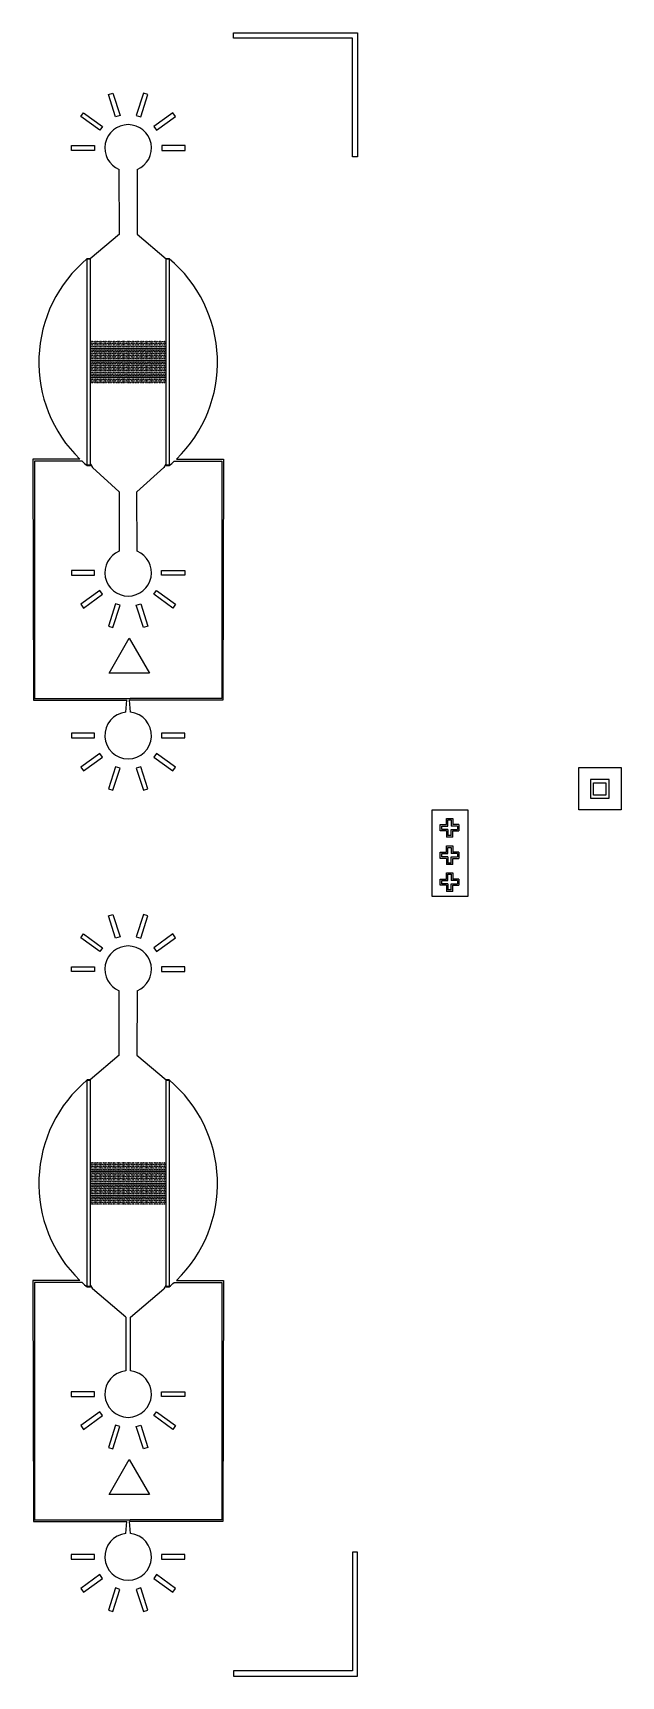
# Model space of a CAD drawing. Header units: millimetres. Extents: x 2102 to 86502, y 1818 to 64568.
# Drawn here: x 67577 to 86502, y 7067 to 59878 of the extents above; entities that cross this region are included whole.
import ezdxf

# ---------------------------------------------------------------- set-up
doc = ezdxf.new("R2010")
doc.units = ezdxf.units.MM
doc.layers.add('Layer-2', color=3, linetype='Continuous')

msp = doc.modelspace()

# ---------------------------------------------------------------- linework, layer by layer
at = {"layer": 'Layer-2'}
for p, q in [((74036, 59878), (78021, 59878)), ((74036, 59710), (74036, 59878)), ((77862, 59710), (74036, 59710)), ((77862, 55893), (77862, 59710)), ((78021, 59878), (78021, 55893)), ((70008, 57893), (70150, 57939)), ((70239, 57180), (70008, 57893)), ((70150, 57939), (70382, 57226)), ((71137, 57939), (70906, 57226)), ((71048, 57180), (71280, 57893)), ((71280, 57893), (71137, 57939)), ((69121, 57192), (69209, 57313)), ((69728, 56751), (69121, 57192)), ((69209, 57313), (69816, 56872)), ((70382, 57226), (70239, 57180)), ((70906, 57226), (71048, 57180)), ((72078, 57313), (71472, 56872)), ((71560, 56751), (72167, 57192)), ((72167, 57192), (72078, 57313)), ((69816, 56872), (69728, 56751)), ((71472, 56872), (71560, 56751)), ((68816, 56103), (68816, 56253)), ((68816, 56253), (69566, 56253)), ((69566, 56103), (68816, 56103)), ((69566, 56253), (69566, 56103)), ((71722, 56253), (71722, 56103)), ((72472, 56253), (71722, 56253)), ((71722, 56103), (72472, 56103)), ((72472, 56103), (72472, 56253)), ((70360, 53414), (70357, 55485)), ((70931, 55485), (70928, 53414)), ((78021, 55893), (77862, 55893)), ((70360, 53414), (69424, 52621)), ((70928, 53414), (71863, 52621)), ((69424, 52621), (69325, 52621)), ((69325, 45981), (69326, 52611)), ((69326, 52611), (69425, 52611)), ((69425, 52611), (69425, 45981)), ((71862, 45981), (71863, 52611)), ((71962, 52621), (71863, 52621)), ((71863, 52611), (71962, 52611)), ((71962, 52611), (71962, 45981)), ((69444, 49948), (69444, 49963)), ((69444, 49963), (69452, 49963)), ((69448, 49948), (69444, 49948)), ((69444, 49838), (69444, 49853)), ((69444, 49853), (69452, 49853)), ((69448, 49838), (69444, 49838)), ((69444, 49728), (69444, 49743)), ((69444, 49743), (69452, 49743)), ((69448, 49728), (69444, 49728)), ((69452, 49958), (69448, 49958)), ((69448, 49958), (69448, 49948)), ((69452, 49848), (69448, 49848)), ((69448, 49848), (69448, 49838)), ((69452, 49738), (69448, 49738)), ((69448, 49738), (69448, 49728)), ((69452, 49963), (69452, 49958)), ((69452, 49853), (69452, 49848)), ((69452, 49743), (69452, 49738)), ((69455, 49958), (69455, 49963)), ((69455, 49963), (69464, 49963)), ((69459, 49958), (69455, 49958)), ((69455, 49848), (69455, 49853)), ((69455, 49853), (69464, 49853)), ((69459, 49848), (69455, 49848)), ((69455, 49738), (69455, 49743)), ((69455, 49743), (69464, 49743)), ((69459, 49738), (69455, 49738)), ((69459, 49948), (69459, 49958)), ((69464, 49948), (69459, 49948)), ((69459, 49838), (69459, 49848)), ((69464, 49838), (69459, 49838)), ((69459, 49728), (69459, 49738)), ((69464, 49728), (69459, 49728)), ((69464, 49963), (69464, 49948)), ((69464, 49893), (69464, 49908)), ((69464, 49908), (69472, 49908)), ((69468, 49893), (69464, 49893)), ((69464, 49853), (69464, 49838)), ((69464, 49783), (69464, 49798)), ((69464, 49798), (69472, 49798)), ((69468, 49783), (69464, 49783)), ((69464, 49743), (69464, 49728)), ((69464, 49673), (69464, 49688)), ((69464, 49688), (69472, 49688)), ((69468, 49673), (69464, 49673)), ((69472, 49903), (69468, 49903)), ((69468, 49903), (69468, 49893)), ((69472, 49793), (69468, 49793)), ((69468, 49793), (69468, 49783)), ((69472, 49683), (69468, 49683)), ((69468, 49683), (69468, 49673)), ((69472, 49908), (69472, 49903)), ((69472, 49798), (69472, 49793)), ((69472, 49688), (69472, 49683)), ((69475, 49903), (69475, 49908)), ((69475, 49908), (69484, 49908)), ((69479, 49903), (69475, 49903)), ((69475, 49793), (69475, 49798)), ((69475, 49798), (69484, 49798)), ((69479, 49793), (69475, 49793)), ((69475, 49683), (69475, 49688)), ((69475, 49688), (69484, 49688)), ((69479, 49683), (69475, 49683)), ((69479, 49893), (69479, 49903)), ((69484, 49893), (69479, 49893)), ((69479, 49783), (69479, 49793)), ((69484, 49783), (69479, 49783)), ((69479, 49673), (69479, 49683)), ((69484, 49673), (69479, 49673)), ((69484, 49948), (69484, 49963)), ((69484, 49963), (69492, 49963)), ((69488, 49948), (69484, 49948)), ((69484, 49908), (69484, 49893)), ((69484, 49838), (69484, 49853)), ((69484, 49853), (69492, 49853)), ((69488, 49838), (69484, 49838)), ((69484, 49798), (69484, 49783)), ((69484, 49728), (69484, 49743)), ((69484, 49743), (69492, 49743)), ((69488, 49728), (69484, 49728)), ((69484, 49688), (69484, 49673)), ((69492, 49958), (69488, 49958)), ((69488, 49958), (69488, 49948)), ((69492, 49848), (69488, 49848)), ((69488, 49848), (69488, 49838)), ((69492, 49738), (69488, 49738)), ((69488, 49738), (69488, 49728)), ((69492, 49963), (69492, 49958)), ((69492, 49853), (69492, 49848)), ((69492, 49743), (69492, 49738)), ((69495, 49958), (69495, 49963)), ((69495, 49963), (69504, 49963)), ((69499, 49958), (69495, 49958)), ((69495, 49848), (69495, 49853)), ((69495, 49853), (69504, 49853)), ((69499, 49848), (69495, 49848)), ((69495, 49738), (69495, 49743)), ((69495, 49743), (69504, 49743)), ((69499, 49738), (69495, 49738)), ((69499, 49948), (69499, 49958)), ((69504, 49948), (69499, 49948)), ((69499, 49838), (69499, 49848)), ((69504, 49838), (69499, 49838)), ((69499, 49728), (69499, 49738)), ((69504, 49728), (69499, 49728)), ((69504, 49963), (69504, 49948)), ((69504, 49893), (69504, 49908)), ((69504, 49908), (69512, 49908)), ((69508, 49893), (69504, 49893)), ((69504, 49853), (69504, 49838)), ((69504, 49783), (69504, 49798)), ((69504, 49798), (69512, 49798)), ((69508, 49783), (69504, 49783)), ((69504, 49743), (69504, 49728)), ((69504, 49673), (69504, 49688)), ((69504, 49688), (69512, 49688)), ((69508, 49673), (69504, 49673)), ((69512, 49903), (69508, 49903)), ((69508, 49903), (69508, 49893)), ((69512, 49793), (69508, 49793)), ((69508, 49793), (69508, 49783)), ((69512, 49683), (69508, 49683)), ((69508, 49683), (69508, 49673)), ((69512, 49908), (69512, 49903)), ((69512, 49798), (69512, 49793)), ((69512, 49688), (69512, 49683)), ((69515, 49903), (69515, 49908)), ((69515, 49908), (69524, 49908)), ((69519, 49903), (69515, 49903)), ((69515, 49793), (69515, 49798)), ((69515, 49798), (69524, 49798)), ((69519, 49793), (69515, 49793)), ((69515, 49683), (69515, 49688)), ((69515, 49688), (69524, 49688)), ((69519, 49683), (69515, 49683)), ((69519, 49893), (69519, 49903)), ((69524, 49893), (69519, 49893)), ((69519, 49783), (69519, 49793)), ((69524, 49783), (69519, 49783)), ((69519, 49673), (69519, 49683)), ((69524, 49673), (69519, 49673)), ((69524, 49948), (69524, 49963)), ((69524, 49963), (69532, 49963)), ((69528, 49948), (69524, 49948)), ((69524, 49908), (69524, 49893)), ((69524, 49838), (69524, 49853)), ((69524, 49853), (69532, 49853)), ((69528, 49838), (69524, 49838)), ((69524, 49798), (69524, 49783)), ((69524, 49728), (69524, 49743)), ((69524, 49743), (69532, 49743)), ((69528, 49728), (69524, 49728)), ((69524, 49688), (69524, 49673)), ((69532, 49958), (69528, 49958)), ((69528, 49958), (69528, 49948)), ((69532, 49848), (69528, 49848)), ((69528, 49848), (69528, 49838)), ((69532, 49738), (69528, 49738)), ((69528, 49738), (69528, 49728)), ((69532, 49963), (69532, 49958)), ((69532, 49853), (69532, 49848)), ((69532, 49743), (69532, 49738)), ((69535, 49958), (69535, 49963)), ((69535, 49963), (69544, 49963)), ((69539, 49958), (69535, 49958)), ((69535, 49848), (69535, 49853)), ((69535, 49853), (69544, 49853)), ((69539, 49848), (69535, 49848)), ((69535, 49738), (69535, 49743)), ((69535, 49743), (69544, 49743)), ((69539, 49738), (69535, 49738)), ((69539, 49948), (69539, 49958)), ((69544, 49948), (69539, 49948)), ((69539, 49838), (69539, 49848)), ((69544, 49838), (69539, 49838)), ((69539, 49728), (69539, 49738)), ((69544, 49728), (69539, 49728)), ((69544, 49963), (69544, 49948)), ((69544, 49893), (69544, 49908)), ((69544, 49908), (69552, 49908)), ((69548, 49893), (69544, 49893)), ((69544, 49853), (69544, 49838)), ((69544, 49783), (69544, 49798)), ((69544, 49798), (69552, 49798)), ((69548, 49783), (69544, 49783)), ((69544, 49743), (69544, 49728)), ((69544, 49673), (69544, 49688)), ((69544, 49688), (69552, 49688)), ((69548, 49673), (69544, 49673)), ((69552, 49903), (69548, 49903)), ((69548, 49903), (69548, 49893)), ((69552, 49793), (69548, 49793)), ((69548, 49793), (69548, 49783)), ((69552, 49683), (69548, 49683)), ((69548, 49683), (69548, 49673)), ((69552, 49908), (69552, 49903)), ((69552, 49798), (69552, 49793)), ((69552, 49688), (69552, 49683)), ((69555, 49903), (69555, 49908)), ((69555, 49908), (69564, 49908)), ((69559, 49903), (69555, 49903)), ((69555, 49793), (69555, 49798)), ((69555, 49798), (69564, 49798)), ((69559, 49793), (69555, 49793)), ((69555, 49683), (69555, 49688)), ((69555, 49688), (69564, 49688)), ((69559, 49683), (69555, 49683)), ((69559, 49893), (69559, 49903)), ((69564, 49893), (69559, 49893)), ((69559, 49783), (69559, 49793)), ((69564, 49783), (69559, 49783)), ((69559, 49673), (69559, 49683)), ((69564, 49673), (69559, 49673)), ((69564, 49948), (69564, 49963)), ((69564, 49963), (69572, 49963)), ((69568, 49948), (69564, 49948)), ((69564, 49908), (69564, 49893)), ((69564, 49838), (69564, 49853)), ((69564, 49853), (69572, 49853)), ((69568, 49838), (69564, 49838)), ((69564, 49798), (69564, 49783)), ((69564, 49728), (69564, 49743)), ((69564, 49743), (69572, 49743)), ((69568, 49728), (69564, 49728)), ((69564, 49688), (69564, 49673)), ((69572, 49958), (69568, 49958)), ((69568, 49958), (69568, 49948)), ((69572, 49848), (69568, 49848)), ((69568, 49848), (69568, 49838)), ((69572, 49738), (69568, 49738)), ((69568, 49738), (69568, 49728)), ((69572, 49963), (69572, 49958)), ((69572, 49853), (69572, 49848)), ((69572, 49743), (69572, 49738)), ((69575, 49958), (69575, 49963)), ((69575, 49963), (69584, 49963)), ((69579, 49958), (69575, 49958)), ((69575, 49848), (69575, 49853)), ((69575, 49853), (69584, 49853)), ((69579, 49848), (69575, 49848)), ((69575, 49738), (69575, 49743)), ((69575, 49743), (69584, 49743)), ((69579, 49738), (69575, 49738)), ((69579, 49948), (69579, 49958)), ((69584, 49948), (69579, 49948)), ((69579, 49838), (69579, 49848)), ((69584, 49838), (69579, 49838)), ((69579, 49728), (69579, 49738)), ((69584, 49728), (69579, 49728)), ((69584, 49963), (69584, 49948)), ((69584, 49893), (69584, 49908)), ((69584, 49908), (69592, 49908)), ((69588, 49893), (69584, 49893)), ((69584, 49853), (69584, 49838)), ((69584, 49783), (69584, 49798)), ((69584, 49798), (69592, 49798)), ((69588, 49783), (69584, 49783)), ((69584, 49743), (69584, 49728)), ((69584, 49673), (69584, 49688)), ((69584, 49688), (69592, 49688)), ((69588, 49673), (69584, 49673)), ((69592, 49903), (69588, 49903)), ((69588, 49903), (69588, 49893)), ((69592, 49793), (69588, 49793)), ((69588, 49793), (69588, 49783)), ((69592, 49683), (69588, 49683)), ((69588, 49683), (69588, 49673)), ((69592, 49908), (69592, 49903)), ((69592, 49798), (69592, 49793)), ((69592, 49688), (69592, 49683)), ((69595, 49903), (69595, 49908)), ((69595, 49908), (69604, 49908)), ((69599, 49903), (69595, 49903)), ((69595, 49793), (69595, 49798)), ((69595, 49798), (69604, 49798)), ((69599, 49793), (69595, 49793)), ((69595, 49683), (69595, 49688)), ((69595, 49688), (69604, 49688)), ((69599, 49683), (69595, 49683)), ((69599, 49893), (69599, 49903)), ((69604, 49893), (69599, 49893)), ((69599, 49783), (69599, 49793)), ((69604, 49783), (69599, 49783)), ((69599, 49673), (69599, 49683)), ((69604, 49673), (69599, 49673)), ((69604, 49948), (69604, 49963)), ((69604, 49963), (69612, 49963)), ((69608, 49948), (69604, 49948)), ((69604, 49908), (69604, 49893)), ((69604, 49838), (69604, 49853)), ((69604, 49853), (69612, 49853)), ((69608, 49838), (69604, 49838)), ((69604, 49798), (69604, 49783)), ((69604, 49728), (69604, 49743)), ((69604, 49743), (69612, 49743)), ((69608, 49728), (69604, 49728)), ((69604, 49688), (69604, 49673)), ((69612, 49958), (69608, 49958)), ((69608, 49958), (69608, 49948)), ((69612, 49848), (69608, 49848)), ((69608, 49848), (69608, 49838)), ((69612, 49738), (69608, 49738)), ((69608, 49738), (69608, 49728)), ((69612, 49963), (69612, 49958)), ((69612, 49853), (69612, 49848)), ((69612, 49743), (69612, 49738)), ((69615, 49958), (69615, 49963)), ((69615, 49963), (69624, 49963)), ((69619, 49958), (69615, 49958)), ((69615, 49848), (69615, 49853)), ((69615, 49853), (69624, 49853)), ((69619, 49848), (69615, 49848)), ((69615, 49738), (69615, 49743)), ((69615, 49743), (69624, 49743)), ((69619, 49738), (69615, 49738)), ((69619, 49948), (69619, 49958)), ((69624, 49948), (69619, 49948)), ((69619, 49838), (69619, 49848)), ((69624, 49838), (69619, 49838)), ((69619, 49728), (69619, 49738)), ((69624, 49728), (69619, 49728)), ((69624, 49963), (69624, 49948)), ((69624, 49893), (69624, 49908)), ((69624, 49908), (69632, 49908)), ((69628, 49893), (69624, 49893)), ((69624, 49853), (69624, 49838)), ((69624, 49783), (69624, 49798)), ((69624, 49798), (69632, 49798)), ((69628, 49783), (69624, 49783)), ((69624, 49743), (69624, 49728)), ((69624, 49673), (69624, 49688)), ((69624, 49688), (69632, 49688)), ((69628, 49673), (69624, 49673)), ((69632, 49903), (69628, 49903)), ((69628, 49903), (69628, 49893)), ((69632, 49793), (69628, 49793)), ((69628, 49793), (69628, 49783)), ((69632, 49683), (69628, 49683)), ((69628, 49683), (69628, 49673)), ((69632, 49908), (69632, 49903)), ((69632, 49798), (69632, 49793)), ((69632, 49688), (69632, 49683)), ((69635, 49903), (69635, 49908)), ((69635, 49908), (69644, 49908)), ((69639, 49903), (69635, 49903)), ((69635, 49793), (69635, 49798)), ((69635, 49798), (69644, 49798)), ((69639, 49793), (69635, 49793)), ((69635, 49683), (69635, 49688)), ((69635, 49688), (69644, 49688)), ((69639, 49683), (69635, 49683)), ((69639, 49893), (69639, 49903)), ((69644, 49893), (69639, 49893)), ((69639, 49783), (69639, 49793)), ((69644, 49783), (69639, 49783)), ((69639, 49673), (69639, 49683)), ((69644, 49673), (69639, 49673)), ((69644, 49948), (69644, 49963)), ((69644, 49963), (69652, 49963)), ((69648, 49948), (69644, 49948)), ((69644, 49908), (69644, 49893)), ((69644, 49838), (69644, 49853)), ((69644, 49853), (69652, 49853)), ((69648, 49838), (69644, 49838)), ((69644, 49798), (69644, 49783)), ((69644, 49728), (69644, 49743)), ((69644, 49743), (69652, 49743)), ((69648, 49728), (69644, 49728)), ((69644, 49688), (69644, 49673)), ((69652, 49958), (69648, 49958)), ((69648, 49958), (69648, 49948)), ((69652, 49848), (69648, 49848)), ((69648, 49848), (69648, 49838)), ((69652, 49738), (69648, 49738)), ((69648, 49738), (69648, 49728)), ((69652, 49963), (69652, 49958)), ((69652, 49853), (69652, 49848)), ((69652, 49743), (69652, 49738)), ((69655, 49958), (69655, 49963)), ((69655, 49963), (69664, 49963)), ((69659, 49958), (69655, 49958)), ((69655, 49848), (69655, 49853)), ((69655, 49853), (69664, 49853)), ((69659, 49848), (69655, 49848)), ((69655, 49738), (69655, 49743)), ((69655, 49743), (69664, 49743)), ((69659, 49738), (69655, 49738)), ((69659, 49948), (69659, 49958)), ((69664, 49948), (69659, 49948)), ((69659, 49838), (69659, 49848)), ((69664, 49838), (69659, 49838)), ((69659, 49728), (69659, 49738)), ((69664, 49728), (69659, 49728)), ((69664, 49963), (69664, 49948)), ((69664, 49893), (69664, 49908)), ((69664, 49908), (69672, 49908)), ((69668, 49893), (69664, 49893)), ((69664, 49853), (69664, 49838)), ((69664, 49783), (69664, 49798)), ((69664, 49798), (69672, 49798)), ((69668, 49783), (69664, 49783)), ((69664, 49743), (69664, 49728)), ((69664, 49673), (69664, 49688)), ((69664, 49688), (69672, 49688)), ((69668, 49673), (69664, 49673)), ((69672, 49903), (69668, 49903)), ((69668, 49903), (69668, 49893)), ((69672, 49793), (69668, 49793)), ((69668, 49793), (69668, 49783)), ((69672, 49683), (69668, 49683)), ((69668, 49683), (69668, 49673)), ((69672, 49908), (69672, 49903)), ((69672, 49798), (69672, 49793)), ((69672, 49688), (69672, 49683)), ((69675, 49903), (69675, 49908)), ((69675, 49908), (69684, 49908)), ((69679, 49903), (69675, 49903)), ((69675, 49793), (69675, 49798)), ((69675, 49798), (69684, 49798)), ((69679, 49793), (69675, 49793)), ((69675, 49683), (69675, 49688)), ((69675, 49688), (69684, 49688)), ((69679, 49683), (69675, 49683)), ((69679, 49893), (69679, 49903)), ((69684, 49893), (69679, 49893)), ((69679, 49783), (69679, 49793)), ((69684, 49783), (69679, 49783)), ((69679, 49673), (69679, 49683)), ((69684, 49673), (69679, 49673)), ((69684, 49948), (69684, 49963)), ((69684, 49963), (69692, 49963)), ((69688, 49948), (69684, 49948)), ((69684, 49908), (69684, 49893)), ((69684, 49838), (69684, 49853)), ((69684, 49853), (69692, 49853)), ((69688, 49838), (69684, 49838)), ((69684, 49798), (69684, 49783)), ((69684, 49728), (69684, 49743)), ((69684, 49743), (69692, 49743)), ((69688, 49728), (69684, 49728)), ((69684, 49688), (69684, 49673)), ((69692, 49958), (69688, 49958)), ((69688, 49958), (69688, 49948)), ((69692, 49848), (69688, 49848)), ((69688, 49848), (69688, 49838)), ((69692, 49738), (69688, 49738)), ((69688, 49738), (69688, 49728)), ((69692, 49963), (69692, 49958)), ((69692, 49853), (69692, 49848)), ((69692, 49743), (69692, 49738)), ((69695, 49958), (69695, 49963)), ((69695, 49963), (69704, 49963)), ((69699, 49958), (69695, 49958)), ((69695, 49848), (69695, 49853)), ((69695, 49853), (69704, 49853)), ((69699, 49848), (69695, 49848)), ((69695, 49738), (69695, 49743)), ((69695, 49743), (69704, 49743)), ((69699, 49738), (69695, 49738)), ((69699, 49948), (69699, 49958)), ((69704, 49948), (69699, 49948)), ((69699, 49838), (69699, 49848)), ((69704, 49838), (69699, 49838)), ((69699, 49728), (69699, 49738)), ((69704, 49728), (69699, 49728)), ((69704, 49963), (69704, 49948)), ((69704, 49893), (69704, 49908)), ((69704, 49908), (69712, 49908)), ((69708, 49893), (69704, 49893)), ((69704, 49853), (69704, 49838)), ((69704, 49783), (69704, 49798)), ((69704, 49798), (69712, 49798)), ((69708, 49783), (69704, 49783)), ((69704, 49743), (69704, 49728)), ((69704, 49673), (69704, 49688)), ((69704, 49688), (69712, 49688)), ((69708, 49673), (69704, 49673)), ((69712, 49903), (69708, 49903)), ((69708, 49903), (69708, 49893)), ((69712, 49793), (69708, 49793)), ((69708, 49793), (69708, 49783)), ((69712, 49683), (69708, 49683)), ((69708, 49683), (69708, 49673)), ((69712, 49908), (69712, 49903)), ((69712, 49798), (69712, 49793)), ((69712, 49688), (69712, 49683)), ((69715, 49903), (69715, 49908)), ((69715, 49908), (69724, 49908)), ((69719, 49903), (69715, 49903)), ((69715, 49793), (69715, 49798)), ((69715, 49798), (69724, 49798)), ((69719, 49793), (69715, 49793)), ((69715, 49683), (69715, 49688)), ((69715, 49688), (69724, 49688)), ((69719, 49683), (69715, 49683)), ((69719, 49893), (69719, 49903)), ((69724, 49893), (69719, 49893)), ((69719, 49783), (69719, 49793)), ((69724, 49783), (69719, 49783)), ((69719, 49673), (69719, 49683)), ((69724, 49673), (69719, 49673)), ((69724, 49948), (69724, 49963)), ((69724, 49963), (69732, 49963)), ((69728, 49948), (69724, 49948)), ((69724, 49908), (69724, 49893)), ((69724, 49838), (69724, 49853)), ((69724, 49853), (69732, 49853)), ((69728, 49838), (69724, 49838)), ((69724, 49798), (69724, 49783)), ((69724, 49728), (69724, 49743)), ((69724, 49743), (69732, 49743)), ((69728, 49728), (69724, 49728)), ((69724, 49688), (69724, 49673)), ((69732, 49958), (69728, 49958)), ((69728, 49958), (69728, 49948)), ((69732, 49848), (69728, 49848)), ((69728, 49848), (69728, 49838)), ((69732, 49738), (69728, 49738)), ((69728, 49738), (69728, 49728)), ((69732, 49963), (69732, 49958)), ((69732, 49853), (69732, 49848)), ((69732, 49743), (69732, 49738)), ((69735, 49958), (69735, 49963)), ((69735, 49963), (69744, 49963)), ((69739, 49958), (69735, 49958)), ((69735, 49848), (69735, 49853)), ((69735, 49853), (69744, 49853)), ((69739, 49848), (69735, 49848)), ((69735, 49738), (69735, 49743)), ((69735, 49743), (69744, 49743)), ((69739, 49738), (69735, 49738)), ((69739, 49948), (69739, 49958)), ((69744, 49948), (69739, 49948)), ((69739, 49838), (69739, 49848)), ((69744, 49838), (69739, 49838)), ((69739, 49728), (69739, 49738)), ((69744, 49728), (69739, 49728)), ((69744, 49963), (69744, 49948)), ((69744, 49893), (69744, 49908)), ((69744, 49908), (69752, 49908)), ((69748, 49893), (69744, 49893)), ((69744, 49853), (69744, 49838)), ((69744, 49783), (69744, 49798)), ((69744, 49798), (69752, 49798)), ((69748, 49783), (69744, 49783)), ((69744, 49743), (69744, 49728)), ((69744, 49673), (69744, 49688)), ((69744, 49688), (69752, 49688)), ((69748, 49673), (69744, 49673)), ((69752, 49903), (69748, 49903)), ((69748, 49903), (69748, 49893)), ((69752, 49793), (69748, 49793)), ((69748, 49793), (69748, 49783)), ((69752, 49683), (69748, 49683)), ((69748, 49683), (69748, 49673)), ((69752, 49908), (69752, 49903)), ((69752, 49798), (69752, 49793)), ((69752, 49688), (69752, 49683)), ((69755, 49903), (69755, 49908)), ((69755, 49908), (69764, 49908)), ((69759, 49903), (69755, 49903)), ((69755, 49793), (69755, 49798)), ((69755, 49798), (69764, 49798)), ((69759, 49793), (69755, 49793)), ((69755, 49683), (69755, 49688)), ((69755, 49688), (69764, 49688)), ((69759, 49683), (69755, 49683)), ((69759, 49893), (69759, 49903)), ((69764, 49893), (69759, 49893)), ((69759, 49783), (69759, 49793)), ((69764, 49783), (69759, 49783)), ((69759, 49673), (69759, 49683)), ((69764, 49673), (69759, 49673)), ((69764, 49948), (69764, 49963)), ((69764, 49963), (69772, 49963)), ((69768, 49948), (69764, 49948)), ((69764, 49908), (69764, 49893)), ((69764, 49838), (69764, 49853)), ((69764, 49853), (69772, 49853)), ((69768, 49838), (69764, 49838)), ((69764, 49798), (69764, 49783)), ((69764, 49728), (69764, 49743)), ((69764, 49743), (69772, 49743)), ((69768, 49728), (69764, 49728)), ((69764, 49688), (69764, 49673)), ((69772, 49958), (69768, 49958)), ((69768, 49958), (69768, 49948)), ((69772, 49848), (69768, 49848)), ((69768, 49848), (69768, 49838)), ((69772, 49738), (69768, 49738)), ((69768, 49738), (69768, 49728)), ((69772, 49963), (69772, 49958)), ((69772, 49853), (69772, 49848)), ((69772, 49743), (69772, 49738)), ((69775, 49958), (69775, 49963)), ((69775, 49963), (69784, 49963)), ((69779, 49958), (69775, 49958)), ((69775, 49848), (69775, 49853)), ((69775, 49853), (69784, 49853)), ((69779, 49848), (69775, 49848)), ((69775, 49738), (69775, 49743)), ((69775, 49743), (69784, 49743)), ((69779, 49738), (69775, 49738)), ((69779, 49948), (69779, 49958)), ((69784, 49948), (69779, 49948)), ((69779, 49838), (69779, 49848)), ((69784, 49838), (69779, 49838)), ((69779, 49728), (69779, 49738)), ((69784, 49728), (69779, 49728)), ((69784, 49963), (69784, 49948)), ((69784, 49893), (69784, 49908)), ((69784, 49908), (69792, 49908)), ((69788, 49893), (69784, 49893)), ((69784, 49853), (69784, 49838)), ((69784, 49783), (69784, 49798)), ((69784, 49798), (69792, 49798)), ((69788, 49783), (69784, 49783)), ((69784, 49743), (69784, 49728)), ((69784, 49673), (69784, 49688)), ((69784, 49688), (69792, 49688)), ((69788, 49673), (69784, 49673)), ((69792, 49903), (69788, 49903)), ((69788, 49903), (69788, 49893)), ((69792, 49793), (69788, 49793)), ((69788, 49793), (69788, 49783)), ((69792, 49683), (69788, 49683)), ((69788, 49683), (69788, 49673)), ((69792, 49908), (69792, 49903)), ((69792, 49798), (69792, 49793)), ((69792, 49688), (69792, 49683)), ((69795, 49903), (69795, 49908)), ((69795, 49908), (69804, 49908)), ((69799, 49903), (69795, 49903)), ((69795, 49793), (69795, 49798)), ((69795, 49798), (69804, 49798)), ((69799, 49793), (69795, 49793)), ((69795, 49683), (69795, 49688)), ((69795, 49688), (69804, 49688)), ((69799, 49683), (69795, 49683)), ((69799, 49893), (69799, 49903)), ((69804, 49893), (69799, 49893)), ((69799, 49783), (69799, 49793)), ((69804, 49783), (69799, 49783)), ((69799, 49673), (69799, 49683)), ((69804, 49673), (69799, 49673)), ((69804, 49948), (69804, 49963)), ((69804, 49963), (69812, 49963)), ((69808, 49948), (69804, 49948)), ((69804, 49908), (69804, 49893)), ((69804, 49838), (69804, 49853)), ((69804, 49853), (69812, 49853)), ((69808, 49838), (69804, 49838)), ((69804, 49798), (69804, 49783)), ((69804, 49728), (69804, 49743)), ((69804, 49743), (69812, 49743)), ((69808, 49728), (69804, 49728)), ((69804, 49688), (69804, 49673)), ((69812, 49958), (69808, 49958)), ((69808, 49958), (69808, 49948)), ((69812, 49848), (69808, 49848)), ((69808, 49848), (69808, 49838)), ((69812, 49738), (69808, 49738)), ((69808, 49738), (69808, 49728)), ((69812, 49963), (69812, 49958)), ((69812, 49853), (69812, 49848)), ((69812, 49743), (69812, 49738)), ((69815, 49958), (69815, 49963)), ((69815, 49963), (69824, 49963)), ((69819, 49958), (69815, 49958)), ((69815, 49848), (69815, 49853)), ((69815, 49853), (69824, 49853)), ((69819, 49848), (69815, 49848)), ((69815, 49738), (69815, 49743)), ((69815, 49743), (69824, 49743)), ((69819, 49738), (69815, 49738)), ((69819, 49948), (69819, 49958)), ((69824, 49948), (69819, 49948)), ((69819, 49838), (69819, 49848)), ((69824, 49838), (69819, 49838)), ((69819, 49728), (69819, 49738)), ((69824, 49728), (69819, 49728)), ((69824, 49963), (69824, 49948)), ((69824, 49893), (69824, 49908)), ((69824, 49908), (69832, 49908)), ((69828, 49893), (69824, 49893)), ((69824, 49853), (69824, 49838)), ((69824, 49783), (69824, 49798)), ((69824, 49798), (69832, 49798)), ((69828, 49783), (69824, 49783)), ((69824, 49743), (69824, 49728)), ((69824, 49673), (69824, 49688)), ((69824, 49688), (69832, 49688)), ((69828, 49673), (69824, 49673)), ((69832, 49903), (69828, 49903)), ((69828, 49903), (69828, 49893)), ((69832, 49793), (69828, 49793)), ((69828, 49793), (69828, 49783)), ((69832, 49683), (69828, 49683)), ((69828, 49683), (69828, 49673)), ((69832, 49908), (69832, 49903)), ((69832, 49798), (69832, 49793)), ((69832, 49688), (69832, 49683)), ((69835, 49903), (69835, 49908)), ((69835, 49908), (69844, 49908)), ((69839, 49903), (69835, 49903)), ((69835, 49793), (69835, 49798)), ((69835, 49798), (69844, 49798)), ((69839, 49793), (69835, 49793)), ((69835, 49683), (69835, 49688)), ((69835, 49688), (69844, 49688)), ((69839, 49683), (69835, 49683)), ((69839, 49893), (69839, 49903)), ((69844, 49893), (69839, 49893)), ((69839, 49783), (69839, 49793)), ((69844, 49783), (69839, 49783)), ((69839, 49673), (69839, 49683)), ((69844, 49673), (69839, 49673)), ((69844, 49948), (69844, 49963)), ((69844, 49963), (69852, 49963)), ((69848, 49948), (69844, 49948)), ((69844, 49908), (69844, 49893)), ((69844, 49838), (69844, 49853)), ((69844, 49853), (69852, 49853)), ((69848, 49838), (69844, 49838)), ((69844, 49798), (69844, 49783)), ((69844, 49728), (69844, 49743)), ((69844, 49743), (69852, 49743)), ((69848, 49728), (69844, 49728)), ((69844, 49688), (69844, 49673)), ((69852, 49958), (69848, 49958)), ((69848, 49958), (69848, 49948)), ((69852, 49848), (69848, 49848)), ((69848, 49848), (69848, 49838)), ((69852, 49738), (69848, 49738)), ((69848, 49738), (69848, 49728)), ((69852, 49963), (69852, 49958)), ((69852, 49853), (69852, 49848)), ((69852, 49743), (69852, 49738)), ((69855, 49958), (69855, 49963)), ((69855, 49963), (69864, 49963)), ((69859, 49958), (69855, 49958)), ((69855, 49848), (69855, 49853)), ((69855, 49853), (69864, 49853)), ((69859, 49848), (69855, 49848)), ((69855, 49738), (69855, 49743)), ((69855, 49743), (69864, 49743)), ((69859, 49738), (69855, 49738)), ((69859, 49948), (69859, 49958)), ((69864, 49948), (69859, 49948)), ((69859, 49838), (69859, 49848)), ((69864, 49838), (69859, 49838)), ((69859, 49728), (69859, 49738)), ((69864, 49728), (69859, 49728)), ((69864, 49963), (69864, 49948)), ((69864, 49893), (69864, 49908)), ((69864, 49908), (69872, 49908)), ((69868, 49893), (69864, 49893)), ((69864, 49853), (69864, 49838)), ((69864, 49783), (69864, 49798)), ((69864, 49798), (69872, 49798)), ((69868, 49783), (69864, 49783)), ((69864, 49743), (69864, 49728)), ((69864, 49673), (69864, 49688)), ((69864, 49688), (69872, 49688)), ((69868, 49673), (69864, 49673)), ((69872, 49903), (69868, 49903)), ((69868, 49903), (69868, 49893)), ((69872, 49793), (69868, 49793)), ((69868, 49793), (69868, 49783)), ((69872, 49683), (69868, 49683)), ((69868, 49683), (69868, 49673)), ((69872, 49908), (69872, 49903)), ((69872, 49798), (69872, 49793)), ((69872, 49688), (69872, 49683)), ((69875, 49903), (69875, 49908)), ((69875, 49908), (69884, 49908)), ((69879, 49903), (69875, 49903)), ((69875, 49793), (69875, 49798)), ((69875, 49798), (69884, 49798)), ((69879, 49793), (69875, 49793)), ((69875, 49683), (69875, 49688)), ((69875, 49688), (69884, 49688)), ((69879, 49683), (69875, 49683)), ((69879, 49893), (69879, 49903)), ((69884, 49893), (69879, 49893)), ((69879, 49783), (69879, 49793)), ((69884, 49783), (69879, 49783)), ((69879, 49673), (69879, 49683)), ((69884, 49673), (69879, 49673)), ((69884, 49948), (69884, 49963)), ((69884, 49963), (69892, 49963)), ((69888, 49948), (69884, 49948)), ((69884, 49908), (69884, 49893)), ((69884, 49838), (69884, 49853)), ((69884, 49853), (69892, 49853)), ((69888, 49838), (69884, 49838)), ((69884, 49798), (69884, 49783)), ((69884, 49728), (69884, 49743)), ((69884, 49743), (69892, 49743)), ((69888, 49728), (69884, 49728)), ((69884, 49688), (69884, 49673)), ((69892, 49958), (69888, 49958)), ((69888, 49958), (69888, 49948)), ((69892, 49848), (69888, 49848)), ((69888, 49848), (69888, 49838)), ((69892, 49738), (69888, 49738)), ((69888, 49738), (69888, 49728)), ((69892, 49963), (69892, 49958)), ((69892, 49853), (69892, 49848)), ((69892, 49743), (69892, 49738)), ((69895, 49958), (69895, 49963)), ((69895, 49963), (69904, 49963)), ((69899, 49958), (69895, 49958)), ((69895, 49848), (69895, 49853)), ((69895, 49853), (69904, 49853)), ((69899, 49848), (69895, 49848)), ((69895, 49738), (69895, 49743)), ((69895, 49743), (69904, 49743)), ((69899, 49738), (69895, 49738)), ((69899, 49948), (69899, 49958)), ((69904, 49948), (69899, 49948)), ((69899, 49838), (69899, 49848)), ((69904, 49838), (69899, 49838)), ((69899, 49728), (69899, 49738)), ((69904, 49728), (69899, 49728)), ((69904, 49963), (69904, 49948)), ((69904, 49893), (69904, 49908)), ((69904, 49908), (69912, 49908)), ((69908, 49893), (69904, 49893)), ((69904, 49853), (69904, 49838)), ((69904, 49783), (69904, 49798)), ((69904, 49798), (69912, 49798)), ((69908, 49783), (69904, 49783)), ((69904, 49743), (69904, 49728)), ((69904, 49673), (69904, 49688)), ((69904, 49688), (69912, 49688)), ((69908, 49673), (69904, 49673)), ((69912, 49903), (69908, 49903)), ((69908, 49903), (69908, 49893)), ((69912, 49793), (69908, 49793)), ((69908, 49793), (69908, 49783)), ((69912, 49683), (69908, 49683)), ((69908, 49683), (69908, 49673)), ((69912, 49908), (69912, 49903)), ((69912, 49798), (69912, 49793)), ((69912, 49688), (69912, 49683)), ((69915, 49903), (69915, 49908)), ((69915, 49908), (69924, 49908)), ((69919, 49903), (69915, 49903)), ((69915, 49793), (69915, 49798)), ((69915, 49798), (69924, 49798)), ((69919, 49793), (69915, 49793)), ((69915, 49683), (69915, 49688)), ((69915, 49688), (69924, 49688)), ((69919, 49683), (69915, 49683)), ((69919, 49893), (69919, 49903)), ((69924, 49893), (69919, 49893)), ((69919, 49783), (69919, 49793)), ((69924, 49783), (69919, 49783)), ((69919, 49673), (69919, 49683)), ((69924, 49673), (69919, 49673)), ((69924, 49948), (69924, 49963)), ((69924, 49963), (69932, 49963)), ((69928, 49948), (69924, 49948)), ((69924, 49908), (69924, 49893)), ((69924, 49838), (69924, 49853)), ((69924, 49853), (69932, 49853)), ((69928, 49838), (69924, 49838)), ((69924, 49798), (69924, 49783)), ((69924, 49728), (69924, 49743)), ((69924, 49743), (69932, 49743)), ((69928, 49728), (69924, 49728)), ((69924, 49688), (69924, 49673)), ((69932, 49958), (69928, 49958)), ((69928, 49958), (69928, 49948)), ((69932, 49848), (69928, 49848)), ((69928, 49848), (69928, 49838)), ((69932, 49738), (69928, 49738)), ((69928, 49738), (69928, 49728)), ((69932, 49963), (69932, 49958)), ((69932, 49853), (69932, 49848)), ((69932, 49743), (69932, 49738)), ((69935, 49958), (69935, 49963)), ((69935, 49963), (69944, 49963)), ((69939, 49958), (69935, 49958)), ((69935, 49848), (69935, 49853)), ((69935, 49853), (69944, 49853)), ((69939, 49848), (69935, 49848)), ((69935, 49738), (69935, 49743)), ((69935, 49743), (69944, 49743)), ((69939, 49738), (69935, 49738)), ((69939, 49948), (69939, 49958)), ((69944, 49948), (69939, 49948)), ((69939, 49838), (69939, 49848)), ((69944, 49838), (69939, 49838)), ((69939, 49728), (69939, 49738)), ((69944, 49728), (69939, 49728)), ((69944, 49963), (69944, 49948)), ((69944, 49893), (69944, 49908)), ((69944, 49908), (69952, 49908)), ((69948, 49893), (69944, 49893)), ((69944, 49853), (69944, 49838)), ((69944, 49783), (69944, 49798)), ((69944, 49798), (69952, 49798)), ((69948, 49783), (69944, 49783)), ((69944, 49743), (69944, 49728)), ((69944, 49673), (69944, 49688)), ((69944, 49688), (69952, 49688)), ((69948, 49673), (69944, 49673)), ((69952, 49903), (69948, 49903)), ((69948, 49903), (69948, 49893)), ((69952, 49793), (69948, 49793)), ((69948, 49793), (69948, 49783)), ((69952, 49683), (69948, 49683)), ((69948, 49683), (69948, 49673)), ((69952, 49908), (69952, 49903)), ((69952, 49798), (69952, 49793)), ((69952, 49688), (69952, 49683)), ((69955, 49903), (69955, 49908)), ((69955, 49908), (69964, 49908)), ((69959, 49903), (69955, 49903)), ((69955, 49793), (69955, 49798)), ((69955, 49798), (69964, 49798)), ((69959, 49793), (69955, 49793)), ((69955, 49683), (69955, 49688)), ((69955, 49688), (69964, 49688)), ((69959, 49683), (69955, 49683)), ((69959, 49893), (69959, 49903)), ((69964, 49893), (69959, 49893)), ((69959, 49783), (69959, 49793)), ((69964, 49783), (69959, 49783)), ((69959, 49673), (69959, 49683)), ((69964, 49673), (69959, 49673)), ((69964, 49948), (69964, 49963)), ((69964, 49963), (69972, 49963)), ((69968, 49948), (69964, 49948)), ((69964, 49908), (69964, 49893)), ((69964, 49838), (69964, 49853)), ((69964, 49853), (69972, 49853)), ((69968, 49838), (69964, 49838)), ((69964, 49798), (69964, 49783)), ((69964, 49728), (69964, 49743)), ((69964, 49743), (69972, 49743)), ((69968, 49728), (69964, 49728)), ((69964, 49688), (69964, 49673)), ((69972, 49958), (69968, 49958)), ((69968, 49958), (69968, 49948)), ((69972, 49848), (69968, 49848)), ((69968, 49848), (69968, 49838)), ((69972, 49738), (69968, 49738)), ((69968, 49738), (69968, 49728)), ((69972, 49963), (69972, 49958)), ((69972, 49853), (69972, 49848)), ((69972, 49743), (69972, 49738)), ((69975, 49958), (69975, 49963)), ((69975, 49963), (69984, 49963)), ((69979, 49958), (69975, 49958)), ((69975, 49848), (69975, 49853)), ((69975, 49853), (69984, 49853)), ((69979, 49848), (69975, 49848)), ((69975, 49738), (69975, 49743)), ((69975, 49743), (69984, 49743)), ((69979, 49738), (69975, 49738)), ((69979, 49948), (69979, 49958)), ((69984, 49948), (69979, 49948)), ((69979, 49838), (69979, 49848)), ((69984, 49838), (69979, 49838)), ((69979, 49728), (69979, 49738)), ((69984, 49728), (69979, 49728)), ((69984, 49963), (69984, 49948)), ((69984, 49893), (69984, 49908)), ((69984, 49908), (69992, 49908)), ((69988, 49893), (69984, 49893)), ((69984, 49853), (69984, 49838)), ((69984, 49783), (69984, 49798)), ((69984, 49798), (69992, 49798)), ((69988, 49783), (69984, 49783)), ((69984, 49743), (69984, 49728)), ((69984, 49673), (69984, 49688)), ((69984, 49688), (69992, 49688)), ((69988, 49673), (69984, 49673)), ((69992, 49903), (69988, 49903)), ((69988, 49903), (69988, 49893)), ((69992, 49793), (69988, 49793)), ((69988, 49793), (69988, 49783)), ((69992, 49683), (69988, 49683)), ((69988, 49683), (69988, 49673)), ((69992, 49908), (69992, 49903)), ((69992, 49798), (69992, 49793)), ((69992, 49688), (69992, 49683)), ((69995, 49903), (69995, 49908)), ((69995, 49908), (70004, 49908)), ((69999, 49903), (69995, 49903)), ((69995, 49793), (69995, 49798)), ((69995, 49798), (70004, 49798)), ((69999, 49793), (69995, 49793)), ((69995, 49683), (69995, 49688)), ((69995, 49688), (70004, 49688)), ((69999, 49683), (69995, 49683)), ((69999, 49893), (69999, 49903)), ((70004, 49893), (69999, 49893)), ((69999, 49783), (69999, 49793)), ((70004, 49783), (69999, 49783)), ((69999, 49673), (69999, 49683)), ((70004, 49673), (69999, 49673)), ((70004, 49948), (70004, 49963)), ((70004, 49963), (70012, 49963)), ((70008, 49948), (70004, 49948)), ((70004, 49908), (70004, 49893)), ((70004, 49838), (70004, 49853)), ((70004, 49853), (70012, 49853)), ((70008, 49838), (70004, 49838)), ((70004, 49798), (70004, 49783)), ((70004, 49728), (70004, 49743)), ((70004, 49743), (70012, 49743)), ((70008, 49728), (70004, 49728)), ((70004, 49688), (70004, 49673)), ((70012, 49958), (70008, 49958)), ((70008, 49958), (70008, 49948)), ((70012, 49848), (70008, 49848)), ((70008, 49848), (70008, 49838)), ((70012, 49738), (70008, 49738)), ((70008, 49738), (70008, 49728)), ((70012, 49963), (70012, 49958)), ((70012, 49853), (70012, 49848)), ((70012, 49743), (70012, 49738)), ((70015, 49958), (70015, 49963)), ((70015, 49963), (70024, 49963)), ((70019, 49958), (70015, 49958)), ((70015, 49848), (70015, 49853)), ((70015, 49853), (70024, 49853)), ((70019, 49848), (70015, 49848)), ((70015, 49738), (70015, 49743)), ((70015, 49743), (70024, 49743)), ((70019, 49738), (70015, 49738)), ((70019, 49948), (70019, 49958)), ((70024, 49948), (70019, 49948)), ((70019, 49838), (70019, 49848)), ((70024, 49838), (70019, 49838)), ((70019, 49728), (70019, 49738)), ((70024, 49728), (70019, 49728)), ((70024, 49963), (70024, 49948)), ((70024, 49893), (70024, 49908)), ((70024, 49908), (70032, 49908)), ((70028, 49893), (70024, 49893)), ((70024, 49853), (70024, 49838)), ((70024, 49783), (70024, 49798)), ((70024, 49798), (70032, 49798)), ((70028, 49783), (70024, 49783)), ((70024, 49743), (70024, 49728)), ((70024, 49673), (70024, 49688)), ((70024, 49688), (70032, 49688)), ((70028, 49673), (70024, 49673)), ((70032, 49903), (70028, 49903)), ((70028, 49903), (70028, 49893)), ((70032, 49793), (70028, 49793)), ((70028, 49793), (70028, 49783)), ((70032, 49683), (70028, 49683)), ((70028, 49683), (70028, 49673)), ((70032, 49908), (70032, 49903)), ((70032, 49798), (70032, 49793)), ((70032, 49688), (70032, 49683)), ((70035, 49903), (70035, 49908)), ((70035, 49908), (70044, 49908)), ((70039, 49903), (70035, 49903)), ((70035, 49793), (70035, 49798)), ((70035, 49798), (70044, 49798)), ((70039, 49793), (70035, 49793)), ((70035, 49683), (70035, 49688)), ((70035, 49688), (70044, 49688)), ((70039, 49683), (70035, 49683)), ((70039, 49893), (70039, 49903)), ((70044, 49893), (70039, 49893)), ((70039, 49783), (70039, 49793)), ((70044, 49783), (70039, 49783)), ((70039, 49673), (70039, 49683)), ((70044, 49673), (70039, 49673)), ((70044, 49948), (70044, 49963)), ((70044, 49963), (70052, 49963)), ((70048, 49948), (70044, 49948)), ((70044, 49908), (70044, 49893)), ((70044, 49838), (70044, 49853)), ((70044, 49853), (70052, 49853)), ((70048, 49838), (70044, 49838)), ((70044, 49798), (70044, 49783)), ((70044, 49728), (70044, 49743)), ((70044, 49743), (70052, 49743)), ((70048, 49728), (70044, 49728)), ((70044, 49688), (70044, 49673)), ((70052, 49958), (70048, 49958)), ((70048, 49958), (70048, 49948)), ((70052, 49848), (70048, 49848)), ((70048, 49848), (70048, 49838)), ((70052, 49738), (70048, 49738)), ((70048, 49738), (70048, 49728)), ((70052, 49963), (70052, 49958)), ((70052, 49853), (70052, 49848)), ((70052, 49743), (70052, 49738)), ((70055, 49958), (70055, 49963)), ((70055, 49963), (70064, 49963)), ((70059, 49958), (70055, 49958)), ((70055, 49848), (70055, 49853)), ((70055, 49853), (70064, 49853)), ((70059, 49848), (70055, 49848)), ((70055, 49738), (70055, 49743)), ((70055, 49743), (70064, 49743)), ((70059, 49738), (70055, 49738)), ((70059, 49948), (70059, 49958)), ((70064, 49948), (70059, 49948)), ((70059, 49838), (70059, 49848)), ((70064, 49838), (70059, 49838)), ((70059, 49728), (70059, 49738)), ((70064, 49728), (70059, 49728)), ((70064, 49963), (70064, 49948)), ((70064, 49893), (70064, 49908)), ((70064, 49908), (70072, 49908)), ((70068, 49893), (70064, 49893)), ((70064, 49853), (70064, 49838)), ((70064, 49783), (70064, 49798)), ((70064, 49798), (70072, 49798)), ((70068, 49783), (70064, 49783)), ((70064, 49743), (70064, 49728)), ((70064, 49673), (70064, 49688)), ((70064, 49688), (70072, 49688)), ((70068, 49673), (70064, 49673)), ((70072, 49903), (70068, 49903)), ((70068, 49903), (70068, 49893)), ((70072, 49793), (70068, 49793)), ((70068, 49793), (70068, 49783)), ((70072, 49683), (70068, 49683)), ((70068, 49683), (70068, 49673)), ((70072, 49908), (70072, 49903)), ((70072, 49798), (70072, 49793)), ((70072, 49688), (70072, 49683)), ((70075, 49903), (70075, 49908)), ((70075, 49908), (70084, 49908)), ((70079, 49903), (70075, 49903)), ((70075, 49793), (70075, 49798)), ((70075, 49798), (70084, 49798)), ((70079, 49793), (70075, 49793)), ((70075, 49683), (70075, 49688)), ((70075, 49688), (70084, 49688)), ((70079, 49683), (70075, 49683)), ((70079, 49893), (70079, 49903)), ((70084, 49893), (70079, 49893)), ((70079, 49783), (70079, 49793)), ((70084, 49783), (70079, 49783)), ((70079, 49673), (70079, 49683)), ((70084, 49673), (70079, 49673)), ((70084, 49948), (70084, 49963)), ((70084, 49963), (70092, 49963)), ((70088, 49948), (70084, 49948)), ((70084, 49908), (70084, 49893)), ((70084, 49838), (70084, 49853)), ((70084, 49853), (70092, 49853)), ((70088, 49838), (70084, 49838)), ((70084, 49798), (70084, 49783)), ((70084, 49728), (70084, 49743)), ((70084, 49743), (70092, 49743)), ((70088, 49728), (70084, 49728)), ((70084, 49688), (70084, 49673)), ((70092, 49958), (70088, 49958)), ((70088, 49958), (70088, 49948)), ((70092, 49848), (70088, 49848)), ((70088, 49848), (70088, 49838)), ((70092, 49738), (70088, 49738)), ((70088, 49738), (70088, 49728)), ((70092, 49963), (70092, 49958)), ((70092, 49853), (70092, 49848)), ((70092, 49743), (70092, 49738)), ((70095, 49958), (70095, 49963)), ((70095, 49963), (70104, 49963)), ((70099, 49958), (70095, 49958)), ((70095, 49848), (70095, 49853)), ((70095, 49853), (70104, 49853)), ((70099, 49848), (70095, 49848)), ((70095, 49738), (70095, 49743)), ((70095, 49743), (70104, 49743)), ((70099, 49738), (70095, 49738)), ((70099, 49948), (70099, 49958)), ((70104, 49948), (70099, 49948)), ((70099, 49838), (70099, 49848)), ((70104, 49838), (70099, 49838)), ((70099, 49728), (70099, 49738)), ((70104, 49728), (70099, 49728)), ((70104, 49963), (70104, 49948)), ((70104, 49893), (70104, 49908)), ((70104, 49908), (70112, 49908)), ((70108, 49893), (70104, 49893)), ((70104, 49853), (70104, 49838)), ((70104, 49783), (70104, 49798)), ((70104, 49798), (70112, 49798)), ((70108, 49783), (70104, 49783)), ((70104, 49743), (70104, 49728)), ((70104, 49673), (70104, 49688)), ((70104, 49688), (70112, 49688)), ((70108, 49673), (70104, 49673)), ((70112, 49903), (70108, 49903)), ((70108, 49903), (70108, 49893)), ((70112, 49793), (70108, 49793)), ((70108, 49793), (70108, 49783)), ((70112, 49683), (70108, 49683)), ((70108, 49683), (70108, 49673)), ((70112, 49908), (70112, 49903)), ((70112, 49798), (70112, 49793)), ((70112, 49688), (70112, 49683)), ((70115, 49903), (70115, 49908)), ((70115, 49908), (70124, 49908)), ((70119, 49903), (70115, 49903)), ((70115, 49793), (70115, 49798)), ((70115, 49798), (70124, 49798)), ((70119, 49793), (70115, 49793)), ((70115, 49683), (70115, 49688)), ((70115, 49688), (70124, 49688)), ((70119, 49683), (70115, 49683)), ((70119, 49893), (70119, 49903)), ((70124, 49893), (70119, 49893)), ((70119, 49783), (70119, 49793)), ((70124, 49783), (70119, 49783)), ((70119, 49673), (70119, 49683)), ((70124, 49673), (70119, 49673)), ((70124, 49948), (70124, 49963)), ((70124, 49963), (70132, 49963)), ((70128, 49948), (70124, 49948)), ((70124, 49908), (70124, 49893)), ((70124, 49838), (70124, 49853)), ((70124, 49853), (70132, 49853)), ((70128, 49838), (70124, 49838)), ((70124, 49798), (70124, 49783)), ((70124, 49728), (70124, 49743)), ((70124, 49743), (70132, 49743)), ((70128, 49728), (70124, 49728)), ((70124, 49688), (70124, 49673)), ((70132, 49958), (70128, 49958)), ((70128, 49958), (70128, 49948)), ((70132, 49848), (70128, 49848)), ((70128, 49848), (70128, 49838)), ((70132, 49738), (70128, 49738)), ((70128, 49738), (70128, 49728)), ((70132, 49963), (70132, 49958)), ((70132, 49853), (70132, 49848)), ((70132, 49743), (70132, 49738)), ((70135, 49958), (70135, 49963)), ((70135, 49963), (70144, 49963)), ((70139, 49958), (70135, 49958)), ((70135, 49848), (70135, 49853)), ((70135, 49853), (70144, 49853)), ((70139, 49848), (70135, 49848)), ((70135, 49738), (70135, 49743)), ((70135, 49743), (70144, 49743)), ((70139, 49738), (70135, 49738)), ((70139, 49948), (70139, 49958)), ((70144, 49948), (70139, 49948)), ((70139, 49838), (70139, 49848)), ((70144, 49838), (70139, 49838)), ((70139, 49728), (70139, 49738)), ((70144, 49728), (70139, 49728)), ((70144, 49963), (70144, 49948)), ((70144, 49893), (70144, 49908)), ((70144, 49908), (70152, 49908)), ((70148, 49893), (70144, 49893)), ((70144, 49853), (70144, 49838)), ((70144, 49783), (70144, 49798)), ((70144, 49798), (70152, 49798)), ((70148, 49783), (70144, 49783)), ((70144, 49743), (70144, 49728)), ((70144, 49673), (70144, 49688)), ((70144, 49688), (70152, 49688)), ((70148, 49673), (70144, 49673)), ((70152, 49903), (70148, 49903)), ((70148, 49903), (70148, 49893)), ((70152, 49793), (70148, 49793)), ((70148, 49793), (70148, 49783)), ((70152, 49683), (70148, 49683)), ((70148, 49683), (70148, 49673)), ((70152, 49908), (70152, 49903)), ((70152, 49798), (70152, 49793)), ((70152, 49688), (70152, 49683)), ((70155, 49903), (70155, 49908)), ((70155, 49908), (70164, 49908)), ((70159, 49903), (70155, 49903)), ((70155, 49793), (70155, 49798)), ((70155, 49798), (70164, 49798)), ((70159, 49793), (70155, 49793)), ((70155, 49683), (70155, 49688)), ((70155, 49688), (70164, 49688)), ((70159, 49683), (70155, 49683)), ((70159, 49893), (70159, 49903)), ((70164, 49893), (70159, 49893)), ((70159, 49783), (70159, 49793)), ((70164, 49783), (70159, 49783)), ((70159, 49673), (70159, 49683)), ((70164, 49673), (70159, 49673)), ((70164, 49948), (70164, 49963)), ((70164, 49963), (70172, 49963)), ((70168, 49948), (70164, 49948)), ((70164, 49908), (70164, 49893)), ((70164, 49838), (70164, 49853)), ((70164, 49853), (70172, 49853)), ((70168, 49838), (70164, 49838)), ((70164, 49798), (70164, 49783)), ((70164, 49728), (70164, 49743)), ((70164, 49743), (70172, 49743)), ((70168, 49728), (70164, 49728)), ((70164, 49688), (70164, 49673)), ((70172, 49958), (70168, 49958)), ((70168, 49958), (70168, 49948)), ((70172, 49848), (70168, 49848)), ((70168, 49848), (70168, 49838)), ((70172, 49738), (70168, 49738)), ((70168, 49738), (70168, 49728)), ((70172, 49963), (70172, 49958)), ((70172, 49853), (70172, 49848)), ((70172, 49743), (70172, 49738)), ((70175, 49958), (70175, 49963)), ((70175, 49963), (70184, 49963)), ((70179, 49958), (70175, 49958)), ((70175, 49848), (70175, 49853)), ((70175, 49853), (70184, 49853)), ((70179, 49848), (70175, 49848)), ((70175, 49738), (70175, 49743)), ((70175, 49743), (70184, 49743)), ((70179, 49738), (70175, 49738)), ((70179, 49948), (70179, 49958)), ((70184, 49948), (70179, 49948)), ((70179, 49838), (70179, 49848)), ((70184, 49838), (70179, 49838)), ((70179, 49728), (70179, 49738)), ((70184, 49728), (70179, 49728)), ((70184, 49963), (70184, 49948)), ((70184, 49893), (70184, 49908)), ((70184, 49908), (70192, 49908)), ((70188, 49893), (70184, 49893)), ((70184, 49853), (70184, 49838)), ((70184, 49783), (70184, 49798)), ((70184, 49798), (70192, 49798)), ((70188, 49783), (70184, 49783)), ((70184, 49743), (70184, 49728)), ((70184, 49673), (70184, 49688)), ((70184, 49688), (70192, 49688)), ((70188, 49673), (70184, 49673)), ((70192, 49903), (70188, 49903)), ((70188, 49903), (70188, 49893)), ((70192, 49793), (70188, 49793)), ((70188, 49793), (70188, 49783)), ((70192, 49683), (70188, 49683)), ((70188, 49683), (70188, 49673)), ((70192, 49908), (70192, 49903)), ((70192, 49798), (70192, 49793)), ((70192, 49688), (70192, 49683)), ((70195, 49903), (70195, 49908)), ((70195, 49908), (70204, 49908)), ((70199, 49903), (70195, 49903)), ((70195, 49793), (70195, 49798)), ((70195, 49798), (70204, 49798)), ((70199, 49793), (70195, 49793)), ((70195, 49683), (70195, 49688)), ((70195, 49688), (70204, 49688)), ((70199, 49683), (70195, 49683)), ((70199, 49893), (70199, 49903)), ((70204, 49893), (70199, 49893)), ((70199, 49783), (70199, 49793)), ((70204, 49783), (70199, 49783)), ((70199, 49673), (70199, 49683)), ((70204, 49673), (70199, 49673)), ((70204, 49948), (70204, 49963)), ((70204, 49963), (70212, 49963)), ((70208, 49948), (70204, 49948)), ((70204, 49908), (70204, 49893)), ((70204, 49838), (70204, 49853)), ((70204, 49853), (70212, 49853)), ((70208, 49838), (70204, 49838)), ((70204, 49798), (70204, 49783)), ((70204, 49728), (70204, 49743)), ((70204, 49743), (70212, 49743)), ((70208, 49728), (70204, 49728)), ((70204, 49688), (70204, 49673)), ((70212, 49958), (70208, 49958)), ((70208, 49958), (70208, 49948)), ((70212, 49848), (70208, 49848)), ((70208, 49848), (70208, 49838)), ((70212, 49738), (70208, 49738)), ((70208, 49738), (70208, 49728)), ((70212, 49963), (70212, 49958)), ((70212, 49853), (70212, 49848)), ((70212, 49743), (70212, 49738)), ((70215, 49958), (70215, 49963)), ((70215, 49963), (70224, 49963)), ((70219, 49958), (70215, 49958)), ((70215, 49848), (70215, 49853)), ((70215, 49853), (70224, 49853)), ((70219, 49848), (70215, 49848)), ((70215, 49738), (70215, 49743)), ((70215, 49743), (70224, 49743)), ((70219, 49738), (70215, 49738)), ((70219, 49948), (70219, 49958)), ((70224, 49948), (70219, 49948)), ((70219, 49838), (70219, 49848)), ((70224, 49838), (70219, 49838)), ((70219, 49728), (70219, 49738)), ((70224, 49728), (70219, 49728)), ((70224, 49963), (70224, 49948)), ((70224, 49893), (70224, 49908)), ((70224, 49908), (70232, 49908)), ((70228, 49893), (70224, 49893)), ((70224, 49853), (70224, 49838)), ((70224, 49783), (70224, 49798)), ((70224, 49798), (70232, 49798)), ((70228, 49783), (70224, 49783)), ((70224, 49743), (70224, 49728)), ((70224, 49673), (70224, 49688)), ((70224, 49688), (70232, 49688)), ((70228, 49673), (70224, 49673)), ((70232, 49903), (70228, 49903)), ((70228, 49903), (70228, 49893)), ((70232, 49793), (70228, 49793)), ((70228, 49793), (70228, 49783)), ((70232, 49683), (70228, 49683)), ((70228, 49683), (70228, 49673)), ((70232, 49908), (70232, 49903)), ((70232, 49798), (70232, 49793)), ((70232, 49688), (70232, 49683)), ((70235, 49903), (70235, 49908)), ((70235, 49908), (70244, 49908)), ((70239, 49903), (70235, 49903)), ((70235, 49793), (70235, 49798)), ((70235, 49798), (70244, 49798)), ((70239, 49793), (70235, 49793)), ((70235, 49683), (70235, 49688)), ((70235, 49688), (70244, 49688)), ((70239, 49683), (70235, 49683)), ((70239, 49893), (70239, 49903)), ((70244, 49893), (70239, 49893)), ((70239, 49783), (70239, 49793)), ((70244, 49783), (70239, 49783)), ((70239, 49673), (70239, 49683)), ((70244, 49673), (70239, 49673)), ((70244, 49948), (70244, 49963)), ((70244, 49963), (70252, 49963)), ((70248, 49948), (70244, 49948)), ((70244, 49908), (70244, 49893)), ((70244, 49838), (70244, 49853)), ((70244, 49853), (70252, 49853)), ((70248, 49838), (70244, 49838)), ((70244, 49798), (70244, 49783)), ((70244, 49728), (70244, 49743)), ((70244, 49743), (70252, 49743)), ((70248, 49728), (70244, 49728)), ((70244, 49688), (70244, 49673)), ((70252, 49958), (70248, 49958)), ((70248, 49958), (70248, 49948)), ((70252, 49848), (70248, 49848)), ((70248, 49848), (70248, 49838)), ((70252, 49738), (70248, 49738)), ((70248, 49738), (70248, 49728)), ((70252, 49963), (70252, 49958)), ((70252, 49853), (70252, 49848)), ((70252, 49743), (70252, 49738)), ((70255, 49958), (70255, 49963)), ((70255, 49963), (70264, 49963)), ((70259, 49958), (70255, 49958)), ((70255, 49848), (70255, 49853)), ((70255, 49853), (70264, 49853)), ((70259, 49848), (70255, 49848)), ((70255, 49738), (70255, 49743)), ((70255, 49743), (70264, 49743)), ((70259, 49738), (70255, 49738)), ((70259, 49948), (70259, 49958)), ((70264, 49948), (70259, 49948)), ((70259, 49838), (70259, 49848)), ((70264, 49838), (70259, 49838)), ((70259, 49728), (70259, 49738)), ((70264, 49728), (70259, 49728)), ((70264, 49963), (70264, 49948)), ((70264, 49893), (70264, 49908)), ((70264, 49908), (70272, 49908)), ((70268, 49893), (70264, 49893)), ((70264, 49853), (70264, 49838)), ((70264, 49783), (70264, 49798)), ((70264, 49798), (70272, 49798)), ((70268, 49783), (70264, 49783)), ((70264, 49743), (70264, 49728)), ((70264, 49673), (70264, 49688)), ((70264, 49688), (70272, 49688)), ((70268, 49673), (70264, 49673)), ((70272, 49903), (70268, 49903)), ((70268, 49903), (70268, 49893)), ((70272, 49793), (70268, 49793)), ((70268, 49793), (70268, 49783)), ((70272, 49683), (70268, 49683)), ((70268, 49683), (70268, 49673)), ((70272, 49908), (70272, 49903)), ((70272, 49798), (70272, 49793)), ((70272, 49688), (70272, 49683)), ((70275, 49903), (70275, 49908)), ((70275, 49908), (70284, 49908)), ((70279, 49903), (70275, 49903)), ((70275, 49793), (70275, 49798)), ((70275, 49798), (70284, 49798)), ((70279, 49793), (70275, 49793)), ((70275, 49683), (70275, 49688)), ((70275, 49688), (70284, 49688)), ((70279, 49683), (70275, 49683)), ((70279, 49893), (70279, 49903)), ((70284, 49893), (70279, 49893)), ((70279, 49783), (70279, 49793)), ((70284, 49783), (70279, 49783)), ((70279, 49673), (70279, 49683)), ((70284, 49673), (70279, 49673)), ((70284, 49948), (70284, 49963)), ((70284, 49963), (70292, 49963)), ((70288, 49948), (70284, 49948)), ((70284, 49908), (70284, 49893)), ((70284, 49838), (70284, 49853)), ((70284, 49853), (70292, 49853)), ((70288, 49838), (70284, 49838)), ((70284, 49798), (70284, 49783)), ((70284, 49728), (70284, 49743)), ((70284, 49743), (70292, 49743)), ((70288, 49728), (70284, 49728)), ((70284, 49688), (70284, 49673)), ((70292, 49958), (70288, 49958)), ((70288, 49958), (70288, 49948)), ((70292, 49848), (70288, 49848)), ((70288, 49848), (70288, 49838)), ((70292, 49738), (70288, 49738)), ((70288, 49738), (70288, 49728)), ((70292, 49963), (70292, 49958)), ((70292, 49853), (70292, 49848)), ((70292, 49743), (70292, 49738)), ((70295, 49958), (70295, 49963)), ((70295, 49963), (70304, 49963)), ((70299, 49958), (70295, 49958)), ((70295, 49848), (70295, 49853)), ((70295, 49853), (70304, 49853)), ((70299, 49848), (70295, 49848)), ((70295, 49738), (70295, 49743)), ((70295, 49743), (70304, 49743)), ((70299, 49738), (70295, 49738)), ((70299, 49948), (70299, 49958)), ((70304, 49948), (70299, 49948)), ((70299, 49838), (70299, 49848)), ((70304, 49838), (70299, 49838)), ((70299, 49728), (70299, 49738)), ((70304, 49728), (70299, 49728)), ((70304, 49963), (70304, 49948)), ((70304, 49893), (70304, 49908)), ((70304, 49908), (70312, 49908)), ((70308, 49893), (70304, 49893)), ((70304, 49853), (70304, 49838)), ((70304, 49783), (70304, 49798)), ((70304, 49798), (70312, 49798)), ((70308, 49783), (70304, 49783)), ((70304, 49743), (70304, 49728)), ((70304, 49673), (70304, 49688)), ((70304, 49688), (70312, 49688)), ((70308, 49673), (70304, 49673)), ((70312, 49903), (70308, 49903)), ((70308, 49903), (70308, 49893)), ((70312, 49793), (70308, 49793)), ((70308, 49793), (70308, 49783)), ((70312, 49683), (70308, 49683)), ((70308, 49683), (70308, 49673)), ((70312, 49908), (70312, 49903)), ((70312, 49798), (70312, 49793)), ((70312, 49688), (70312, 49683)), ((70315, 49903), (70315, 49908)), ((70315, 49908), (70324, 49908)), ((70319, 49903), (70315, 49903)), ((70315, 49793), (70315, 49798)), ((70315, 49798), (70324, 49798)), ((70319, 49793), (70315, 49793)), ((70315, 49683), (70315, 49688)), ((70315, 49688), (70324, 49688)), ((70319, 49683), (70315, 49683)), ((70319, 49893), (70319, 49903)), ((70324, 49893), (70319, 49893)), ((70319, 49783), (70319, 49793)), ((70324, 49783), (70319, 49783)), ((70319, 49673), (70319, 49683)), ((70324, 49673), (70319, 49673)), ((70324, 49948), (70324, 49963)), ((70324, 49963), (70332, 49963)), ((70328, 49948), (70324, 49948)), ((70324, 49908), (70324, 49893)), ((70324, 49838), (70324, 49853)), ((70324, 49853), (70332, 49853)), ((70328, 49838), (70324, 49838)), ((70324, 49798), (70324, 49783)), ((70324, 49728), (70324, 49743)), ((70324, 49743), (70332, 49743)), ((70328, 49728), (70324, 49728)), ((70324, 49688), (70324, 49673)), ((70332, 49958), (70328, 49958)), ((70328, 49958), (70328, 49948)), ((70332, 49848), (70328, 49848)), ((70328, 49848), (70328, 49838)), ((70332, 49738), (70328, 49738)), ((70328, 49738), (70328, 49728)), ((70332, 49963), (70332, 49958)), ((70332, 49853), (70332, 49848)), ((70332, 49743), (70332, 49738)), ((70335, 49958), (70335, 49963)), ((70335, 49963), (70344, 49963)), ((70339, 49958), (70335, 49958)), ((70335, 49848), (70335, 49853)), ((70335, 49853), (70344, 49853)), ((70339, 49848), (70335, 49848)), ((70335, 49738), (70335, 49743)), ((70335, 49743), (70344, 49743)), ((70339, 49738), (70335, 49738)), ((70339, 49948), (70339, 49958)), ((70344, 49948), (70339, 49948)), ((70339, 49838), (70339, 49848)), ((70344, 49838), (70339, 49838)), ((70339, 49728), (70339, 49738)), ((70344, 49728), (70339, 49728)), ((70344, 49963), (70344, 49948)), ((70344, 49893), (70344, 49908)), ((70344, 49908), (70352, 49908)), ((70348, 49893), (70344, 49893)), ((70344, 49853), (70344, 49838)), ((70344, 49783), (70344, 49798)), ((70344, 49798), (70352, 49798)), ((70348, 49783), (70344, 49783)), ((70344, 49743), (70344, 49728)), ((70344, 49673), (70344, 49688)), ((70344, 49688), (70352, 49688)), ((70348, 49673), (70344, 49673)), ((70352, 49903), (70348, 49903)), ((70348, 49903), (70348, 49893)), ((70352, 49793), (70348, 49793)), ((70348, 49793), (70348, 49783)), ((70352, 49683), (70348, 49683)), ((70348, 49683), (70348, 49673)), ((70352, 49908), (70352, 49903)), ((70352, 49798), (70352, 49793)), ((70352, 49688), (70352, 49683)), ((70355, 49903), (70355, 49908)), ((70355, 49908), (70364, 49908)), ((70359, 49903), (70355, 49903)), ((70355, 49793), (70355, 49798)), ((70355, 49798), (70364, 49798)), ((70359, 49793), (70355, 49793)), ((70355, 49683), (70355, 49688)), ((70355, 49688), (70364, 49688)), ((70359, 49683), (70355, 49683)), ((70359, 49893), (70359, 49903)), ((70364, 49893), (70359, 49893)), ((70359, 49783), (70359, 49793)), ((70364, 49783), (70359, 49783)), ((70359, 49673), (70359, 49683)), ((70364, 49673), (70359, 49673)), ((70364, 49948), (70364, 49963)), ((70364, 49963), (70372, 49963)), ((70368, 49948), (70364, 49948)), ((70364, 49908), (70364, 49893)), ((70364, 49838), (70364, 49853)), ((70364, 49853), (70372, 49853)), ((70368, 49838), (70364, 49838)), ((70364, 49798), (70364, 49783)), ((70364, 49728), (70364, 49743)), ((70364, 49743), (70372, 49743)), ((70368, 49728), (70364, 49728)), ((70364, 49688), (70364, 49673)), ((70372, 49958), (70368, 49958)), ((70368, 49958), (70368, 49948)), ((70372, 49848), (70368, 49848)), ((70368, 49848), (70368, 49838)), ((70372, 49738), (70368, 49738)), ((70368, 49738), (70368, 49728)), ((70372, 49963), (70372, 49958)), ((70372, 49853), (70372, 49848)), ((70372, 49743), (70372, 49738)), ((70375, 49958), (70375, 49963)), ((70375, 49963), (70384, 49963)), ((70379, 49958), (70375, 49958)), ((70375, 49848), (70375, 49853)), ((70375, 49853), (70384, 49853)), ((70379, 49848), (70375, 49848)), ((70375, 49738), (70375, 49743)), ((70375, 49743), (70384, 49743)), ((70379, 49738), (70375, 49738)), ((70379, 49948), (70379, 49958)), ((70384, 49948), (70379, 49948)), ((70379, 49838), (70379, 49848)), ((70384, 49838), (70379, 49838)), ((70379, 49728), (70379, 49738)), ((70384, 49728), (70379, 49728)), ((70384, 49963), (70384, 49948)), ((70384, 49893), (70384, 49908)), ((70384, 49908), (70392, 49908)), ((70388, 49893), (70384, 49893)), ((70384, 49853), (70384, 49838)), ((70384, 49783), (70384, 49798)), ((70384, 49798), (70392, 49798)), ((70388, 49783), (70384, 49783)), ((70384, 49743), (70384, 49728)), ((70384, 49673), (70384, 49688)), ((70384, 49688), (70392, 49688)), ((70388, 49673), (70384, 49673)), ((70392, 49903), (70388, 49903)), ((70388, 49903), (70388, 49893)), ((70392, 49793), (70388, 49793)), ((70388, 49793), (70388, 49783)), ((70392, 49683), (70388, 49683)), ((70388, 49683), (70388, 49673)), ((70392, 49908), (70392, 49903)), ((70392, 49798), (70392, 49793)), ((70392, 49688), (70392, 49683)), ((70395, 49903), (70395, 49908)), ((70395, 49908), (70404, 49908)), ((70399, 49903), (70395, 49903)), ((70395, 49793), (70395, 49798)), ((70395, 49798), (70404, 49798)), ((70399, 49793), (70395, 49793)), ((70395, 49683), (70395, 49688)), ((70395, 49688), (70404, 49688)), ((70399, 49683), (70395, 49683)), ((70399, 49893), (70399, 49903)), ((70404, 49893), (70399, 49893)), ((70399, 49783), (70399, 49793)), ((70404, 49783), (70399, 49783)), ((70399, 49673), (70399, 49683)), ((70404, 49673), (70399, 49673)), ((70404, 49948), (70404, 49963)), ((70404, 49963), (70412, 49963)), ((70408, 49948), (70404, 49948)), ((70404, 49908), (70404, 49893)), ((70404, 49838), (70404, 49853)), ((70404, 49853), (70412, 49853)), ((70408, 49838), (70404, 49838)), ((70404, 49798), (70404, 49783)), ((70404, 49728), (70404, 49743)), ((70404, 49743), (70412, 49743)), ((70408, 49728), (70404, 49728)), ((70404, 49688), (70404, 49673)), ((70412, 49958), (70408, 49958)), ((70408, 49958), (70408, 49948)), ((70412, 49848), (70408, 49848)), ((70408, 49848), (70408, 49838)), ((70412, 49738), (70408, 49738)), ((70408, 49738), (70408, 49728)), ((70412, 49963), (70412, 49958)), ((70412, 49853), (70412, 49848)), ((70412, 49743), (70412, 49738)), ((70415, 49958), (70415, 49963)), ((70415, 49963), (70424, 49963)), ((70419, 49958), (70415, 49958)), ((70415, 49848), (70415, 49853)), ((70415, 49853), (70424, 49853)), ((70419, 49848), (70415, 49848)), ((70415, 49738), (70415, 49743)), ((70415, 49743), (70424, 49743)), ((70419, 49738), (70415, 49738)), ((70419, 49948), (70419, 49958)), ((70424, 49948), (70419, 49948)), ((70419, 49838), (70419, 49848)), ((70424, 49838), (70419, 49838)), ((70419, 49728), (70419, 49738)), ((70424, 49728), (70419, 49728)), ((70424, 49963), (70424, 49948)), ((70424, 49893), (70424, 49908)), ((70424, 49908), (70432, 49908)), ((70428, 49893), (70424, 49893)), ((70424, 49853), (70424, 49838)), ((70424, 49783), (70424, 49798)), ((70424, 49798), (70432, 49798)), ((70428, 49783), (70424, 49783)), ((70424, 49743), (70424, 49728)), ((70424, 49673), (70424, 49688)), ((70424, 49688), (70432, 49688)), ((70428, 49673), (70424, 49673)), ((70432, 49903), (70428, 49903)), ((70428, 49903), (70428, 49893)), ((70432, 49793), (70428, 49793)), ((70428, 49793), (70428, 49783)), ((70432, 49683), (70428, 49683)), ((70428, 49683), (70428, 49673)), ((70432, 49908), (70432, 49903)), ((70432, 49798), (70432, 49793)), ((70432, 49688), (70432, 49683)), ((70435, 49903), (70435, 49908)), ((70435, 49908), (70444, 49908)), ((70439, 49903), (70435, 49903)), ((70435, 49793), (70435, 49798)), ((70435, 49798), (70444, 49798)), ((70439, 49793), (70435, 49793)), ((70435, 49683), (70435, 49688)), ((70435, 49688), (70444, 49688)), ((70439, 49683), (70435, 49683)), ((70439, 49893), (70439, 49903)), ((70444, 49893), (70439, 49893)), ((70439, 49783), (70439, 49793)), ((70444, 49783), (70439, 49783)), ((70439, 49673), (70439, 49683)), ((70444, 49673), (70439, 49673)), ((70444, 49948), (70444, 49963)), ((70444, 49963), (70452, 49963)), ((70448, 49948), (70444, 49948)), ((70444, 49908), (70444, 49893)), ((70444, 49838), (70444, 49853)), ((70444, 49853), (70452, 49853)), ((70448, 49838), (70444, 49838)), ((70444, 49798), (70444, 49783)), ((70444, 49728), (70444, 49743)), ((70444, 49743), (70452, 49743)), ((70448, 49728), (70444, 49728)), ((70444, 49688), (70444, 49673)), ((70452, 49958), (70448, 49958)), ((70448, 49958), (70448, 49948)), ((70452, 49848), (70448, 49848)), ((70448, 49848), (70448, 49838)), ((70452, 49738), (70448, 49738)), ((70448, 49738), (70448, 49728)), ((70452, 49963), (70452, 49958)), ((70452, 49853), (70452, 49848)), ((70452, 49743), (70452, 49738)), ((70455, 49958), (70455, 49963)), ((70455, 49963), (70464, 49963)), ((70459, 49958), (70455, 49958)), ((70455, 49848), (70455, 49853)), ((70455, 49853), (70464, 49853)), ((70459, 49848), (70455, 49848)), ((70455, 49738), (70455, 49743)), ((70455, 49743), (70464, 49743)), ((70459, 49738), (70455, 49738)), ((70459, 49948), (70459, 49958)), ((70464, 49948), (70459, 49948)), ((70459, 49838), (70459, 49848)), ((70464, 49838), (70459, 49838)), ((70459, 49728), (70459, 49738)), ((70464, 49728), (70459, 49728)), ((70464, 49963), (70464, 49948)), ((70464, 49893), (70464, 49908)), ((70464, 49908), (70472, 49908)), ((70468, 49893), (70464, 49893)), ((70464, 49853), (70464, 49838)), ((70464, 49783), (70464, 49798)), ((70464, 49798), (70472, 49798)), ((70468, 49783), (70464, 49783)), ((70464, 49743), (70464, 49728)), ((70464, 49673), (70464, 49688)), ((70464, 49688), (70472, 49688)), ((70468, 49673), (70464, 49673)), ((70472, 49903), (70468, 49903)), ((70468, 49903), (70468, 49893)), ((70472, 49793), (70468, 49793)), ((70468, 49793), (70468, 49783)), ((70472, 49683), (70468, 49683)), ((70468, 49683), (70468, 49673)), ((70472, 49908), (70472, 49903)), ((70472, 49798), (70472, 49793)), ((70472, 49688), (70472, 49683)), ((70475, 49903), (70475, 49908)), ((70475, 49908), (70484, 49908)), ((70479, 49903), (70475, 49903)), ((70475, 49793), (70475, 49798)), ((70475, 49798), (70484, 49798)), ((70479, 49793), (70475, 49793)), ((70475, 49683), (70475, 49688)), ((70475, 49688), (70484, 49688)), ((70479, 49683), (70475, 49683)), ((70479, 49893), (70479, 49903)), ((70484, 49893), (70479, 49893)), ((70479, 49783), (70479, 49793)), ((70484, 49783), (70479, 49783)), ((70479, 49673), (70479, 49683)), ((70484, 49673), (70479, 49673)), ((70484, 49948), (70484, 49963)), ((70484, 49963), (70492, 49963)), ((70488, 49948), (70484, 49948)), ((70484, 49908), (70484, 49893)), ((70484, 49838), (70484, 49853)), ((70484, 49853), (70492, 49853)), ((70488, 49838), (70484, 49838)), ((70484, 49798), (70484, 49783)), ((70484, 49728), (70484, 49743)), ((70484, 49743), (70492, 49743)), ((70488, 49728), (70484, 49728)), ((70484, 49688), (70484, 49673)), ((70492, 49958), (70488, 49958)), ((70488, 49958), (70488, 49948)), ((70492, 49848), (70488, 49848)), ((70488, 49848), (70488, 49838)), ((70492, 49738), (70488, 49738)), ((70488, 49738), (70488, 49728)), ((70492, 49963), (70492, 49958)), ((70492, 49853), (70492, 49848)), ((70492, 49743), (70492, 49738)), ((70495, 49958), (70495, 49963)), ((70495, 49963), (70504, 49963)), ((70499, 49958), (70495, 49958)), ((70495, 49848), (70495, 49853)), ((70495, 49853), (70504, 49853)), ((70499, 49848), (70495, 49848)), ((70495, 49738), (70495, 49743)), ((70495, 49743), (70504, 49743)), ((70499, 49738), (70495, 49738)), ((70499, 49948), (70499, 49958)), ((70504, 49948), (70499, 49948)), ((70499, 49838), (70499, 49848)), ((70504, 49838), (70499, 49838)), ((70499, 49728), (70499, 49738)), ((70504, 49728), (70499, 49728)), ((70504, 49963), (70504, 49948)), ((70504, 49893), (70504, 49908)), ((70504, 49908), (70512, 49908)), ((70508, 49893), (70504, 49893)), ((70504, 49853), (70504, 49838)), ((70504, 49783), (70504, 49798)), ((70504, 49798), (70512, 49798)), ((70508, 49783), (70504, 49783)), ((70504, 49743), (70504, 49728)), ((70504, 49673), (70504, 49688)), ((70504, 49688), (70512, 49688)), ((70508, 49673), (70504, 49673)), ((70512, 49903), (70508, 49903)), ((70508, 49903), (70508, 49893)), ((70512, 49793), (70508, 49793)), ((70508, 49793), (70508, 49783)), ((70512, 49683), (70508, 49683)), ((70508, 49683), (70508, 49673)), ((70512, 49908), (70512, 49903)), ((70512, 49798), (70512, 49793)), ((70512, 49688), (70512, 49683)), ((70515, 49903), (70515, 49908)), ((70515, 49908), (70524, 49908)), ((70519, 49903), (70515, 49903)), ((70515, 49793), (70515, 49798)), ((70515, 49798), (70524, 49798)), ((70519, 49793), (70515, 49793)), ((70515, 49683), (70515, 49688)), ((70515, 49688), (70524, 49688)), ((70519, 49683), (70515, 49683)), ((70519, 49893), (70519, 49903)), ((70524, 49893), (70519, 49893)), ((70519, 49783), (70519, 49793)), ((70524, 49783), (70519, 49783)), ((70519, 49673), (70519, 49683)), ((70524, 49673), (70519, 49673)), ((70524, 49948), (70524, 49963)), ((70524, 49963), (70532, 49963)), ((70528, 49948), (70524, 49948)), ((70524, 49908), (70524, 49893)), ((70524, 49838), (70524, 49853)), ((70524, 49853), (70532, 49853)), ((70528, 49838), (70524, 49838)), ((70524, 49798), (70524, 49783)), ((70524, 49728), (70524, 49743)), ((70524, 49743), (70532, 49743)), ((70528, 49728), (70524, 49728)), ((70524, 49688), (70524, 49673)), ((70532, 49958), (70528, 49958)), ((70528, 49958), (70528, 49948)), ((70532, 49848), (70528, 49848)), ((70528, 49848), (70528, 49838)), ((70532, 49738), (70528, 49738)), ((70528, 49738), (70528, 49728)), ((70532, 49963), (70532, 49958)), ((70532, 49853), (70532, 49848)), ((70532, 49743), (70532, 49738)), ((70535, 49958), (70535, 49963)), ((70535, 49963), (70544, 49963)), ((70539, 49958), (70535, 49958)), ((70535, 49848), (70535, 49853)), ((70535, 49853), (70544, 49853)), ((70539, 49848), (70535, 49848)), ((70535, 49738), (70535, 49743)), ((70535, 49743), (70544, 49743)), ((70539, 49738), (70535, 49738)), ((70539, 49948), (70539, 49958)), ((70544, 49948), (70539, 49948)), ((70539, 49838), (70539, 49848)), ((70544, 49838), (70539, 49838)), ((70539, 49728), (70539, 49738)), ((70544, 49728), (70539, 49728)), ((70544, 49963), (70544, 49948)), ((70544, 49893), (70544, 49908)), ((70544, 49908), (70552, 49908)), ((70548, 49893), (70544, 49893)), ((70544, 49853), (70544, 49838)), ((70544, 49783), (70544, 49798)), ((70544, 49798), (70552, 49798)), ((70548, 49783), (70544, 49783)), ((70544, 49743), (70544, 49728)), ((70544, 49673), (70544, 49688)), ((70544, 49688), (70552, 49688)), ((70548, 49673), (70544, 49673)), ((70552, 49903), (70548, 49903)), ((70548, 49903), (70548, 49893)), ((70552, 49793), (70548, 49793)), ((70548, 49793), (70548, 49783)), ((70552, 49683), (70548, 49683)), ((70548, 49683), (70548, 49673)), ((70552, 49908), (70552, 49903)), ((70552, 49798), (70552, 49793)), ((70552, 49688), (70552, 49683)), ((70555, 49903), (70555, 49908)), ((70555, 49908), (70564, 49908)), ((70559, 49903), (70555, 49903)), ((70555, 49793), (70555, 49798)), ((70555, 49798), (70564, 49798)), ((70559, 49793), (70555, 49793)), ((70555, 49683), (70555, 49688)), ((70555, 49688), (70564, 49688)), ((70559, 49683), (70555, 49683)), ((70559, 49893), (70559, 49903)), ((70564, 49893), (70559, 49893)), ((70559, 49783), (70559, 49793)), ((70564, 49783), (70559, 49783)), ((70559, 49673), (70559, 49683)), ((70564, 49673), (70559, 49673)), ((70564, 49948), (70564, 49963)), ((70564, 49963), (70572, 49963)), ((70568, 49948), (70564, 49948)), ((70564, 49908), (70564, 49893)), ((70564, 49838), (70564, 49853)), ((70564, 49853), (70572, 49853)), ((70568, 49838), (70564, 49838)), ((70564, 49798), (70564, 49783)), ((70564, 49728), (70564, 49743)), ((70564, 49743), (70572, 49743)), ((70568, 49728), (70564, 49728)), ((70564, 49688), (70564, 49673)), ((70572, 49958), (70568, 49958)), ((70568, 49958), (70568, 49948)), ((70572, 49848), (70568, 49848)), ((70568, 49848), (70568, 49838)), ((70572, 49738), (70568, 49738)), ((70568, 49738), (70568, 49728)), ((70572, 49963), (70572, 49958)), ((70572, 49853), (70572, 49848)), ((70572, 49743), (70572, 49738)), ((70575, 49958), (70575, 49963)), ((70575, 49963), (70584, 49963)), ((70579, 49958), (70575, 49958)), ((70575, 49848), (70575, 49853)), ((70575, 49853), (70584, 49853)), ((70579, 49848), (70575, 49848)), ((70575, 49738), (70575, 49743)), ((70575, 49743), (70584, 49743)), ((70579, 49738), (70575, 49738)), ((70579, 49948), (70579, 49958)), ((70584, 49948), (70579, 49948)), ((70579, 49838), (70579, 49848)), ((70584, 49838), (70579, 49838)), ((70579, 49728), (70579, 49738)), ((70584, 49728), (70579, 49728)), ((70584, 49963), (70584, 49948)), ((70584, 49893), (70584, 49908)), ((70584, 49908), (70592, 49908)), ((70588, 49893), (70584, 49893)), ((70584, 49853), (70584, 49838)), ((70584, 49783), (70584, 49798)), ((70584, 49798), (70592, 49798)), ((70588, 49783), (70584, 49783)), ((70584, 49743), (70584, 49728)), ((70584, 49673), (70584, 49688)), ((70584, 49688), (70592, 49688)), ((70588, 49673), (70584, 49673)), ((70592, 49903), (70588, 49903)), ((70588, 49903), (70588, 49893)), ((70592, 49793), (70588, 49793)), ((70588, 49793), (70588, 49783)), ((70592, 49683), (70588, 49683)), ((70588, 49683), (70588, 49673)), ((70592, 49908), (70592, 49903)), ((70592, 49798), (70592, 49793)), ((70592, 49688), (70592, 49683)), ((70595, 49903), (70595, 49908)), ((70595, 49908), (70604, 49908)), ((70599, 49903), (70595, 49903)), ((70595, 49793), (70595, 49798)), ((70595, 49798), (70604, 49798)), ((70599, 49793), (70595, 49793)), ((70595, 49683), (70595, 49688)), ((70595, 49688), (70604, 49688)), ((70599, 49683), (70595, 49683)), ((70599, 49893), (70599, 49903)), ((70604, 49893), (70599, 49893)), ((70599, 49783), (70599, 49793)), ((70604, 49783), (70599, 49783)), ((70599, 49673), (70599, 49683)), ((70604, 49673), (70599, 49673)), ((70604, 49948), (70604, 49963)), ((70604, 49963), (70612, 49963)), ((70608, 49948), (70604, 49948)), ((70604, 49908), (70604, 49893)), ((70604, 49838), (70604, 49853)), ((70604, 49853), (70612, 49853)), ((70608, 49838), (70604, 49838)), ((70604, 49798), (70604, 49783)), ((70604, 49728), (70604, 49743)), ((70604, 49743), (70612, 49743)), ((70608, 49728), (70604, 49728)), ((70604, 49688), (70604, 49673)), ((70612, 49958), (70608, 49958)), ((70608, 49958), (70608, 49948)), ((70612, 49848), (70608, 49848)), ((70608, 49848), (70608, 49838)), ((70612, 49738), (70608, 49738)), ((70608, 49738), (70608, 49728)), ((70612, 49963), (70612, 49958)), ((70612, 49853), (70612, 49848)), ((70612, 49743), (70612, 49738)), ((70615, 49958), (70615, 49963)), ((70615, 49963), (70624, 49963)), ((70619, 49958), (70615, 49958)), ((70615, 49848), (70615, 49853)), ((70615, 49853), (70624, 49853)), ((70619, 49848), (70615, 49848)), ((70615, 49738), (70615, 49743)), ((70615, 49743), (70624, 49743)), ((70619, 49738), (70615, 49738)), ((70619, 49948), (70619, 49958)), ((70624, 49948), (70619, 49948)), ((70619, 49838), (70619, 49848)), ((70624, 49838), (70619, 49838)), ((70619, 49728), (70619, 49738)), ((70624, 49728), (70619, 49728)), ((70624, 49963), (70624, 49948)), ((70624, 49893), (70624, 49908)), ((70624, 49908), (70632, 49908)), ((70628, 49893), (70624, 49893)), ((70624, 49853), (70624, 49838)), ((70624, 49783), (70624, 49798)), ((70624, 49798), (70632, 49798)), ((70628, 49783), (70624, 49783)), ((70624, 49743), (70624, 49728)), ((70624, 49673), (70624, 49688)), ((70624, 49688), (70632, 49688)), ((70628, 49673), (70624, 49673)), ((70632, 49903), (70628, 49903)), ((70628, 49903), (70628, 49893)), ((70632, 49793), (70628, 49793)), ((70628, 49793), (70628, 49783)), ((70632, 49683), (70628, 49683)), ((70628, 49683), (70628, 49673)), ((70632, 49908), (70632, 49903)), ((70632, 49798), (70632, 49793)), ((70632, 49688), (70632, 49683)), ((70635, 49903), (70635, 49908)), ((70635, 49908), (70644, 49908)), ((70639, 49903), (70635, 49903)), ((70635, 49793), (70635, 49798)), ((70635, 49798), (70644, 49798)), ((70639, 49793), (70635, 49793)), ((70635, 49683), (70635, 49688)), ((70635, 49688), (70644, 49688)), ((70639, 49683), (70635, 49683)), ((70639, 49893), (70639, 49903)), ((70644, 49893), (70639, 49893)), ((70639, 49783), (70639, 49793)), ((70644, 49783), (70639, 49783)), ((70639, 49673), (70639, 49683)), ((70644, 49673), (70639, 49673)), ((70644, 49948), (70644, 49963)), ((70644, 49963), (70652, 49963)), ((70648, 49948), (70644, 49948)), ((70644, 49908), (70644, 49893)), ((70644, 49838), (70644, 49853)), ((70644, 49853), (70652, 49853)), ((70648, 49838), (70644, 49838)), ((70644, 49798), (70644, 49783)), ((70644, 49728), (70644, 49743)), ((70644, 49743), (70652, 49743)), ((70648, 49728), (70644, 49728)), ((70644, 49688), (70644, 49673)), ((70652, 49958), (70648, 49958)), ((70648, 49958), (70648, 49948)), ((70652, 49848), (70648, 49848)), ((70648, 49848), (70648, 49838)), ((70652, 49738), (70648, 49738)), ((70648, 49738), (70648, 49728)), ((70652, 49963), (70652, 49958)), ((70652, 49853), (70652, 49848)), ((70652, 49743), (70652, 49738)), ((70655, 49958), (70655, 49963)), ((70655, 49963), (70664, 49963)), ((70659, 49958), (70655, 49958)), ((70655, 49848), (70655, 49853)), ((70655, 49853), (70664, 49853)), ((70659, 49848), (70655, 49848)), ((70655, 49738), (70655, 49743)), ((70655, 49743), (70664, 49743)), ((70659, 49738), (70655, 49738)), ((70659, 49948), (70659, 49958)), ((70664, 49948), (70659, 49948)), ((70659, 49838), (70659, 49848)), ((70664, 49838), (70659, 49838)), ((70659, 49728), (70659, 49738)), ((70664, 49728), (70659, 49728)), ((70664, 49963), (70664, 49948)), ((70664, 49893), (70664, 49908)), ((70664, 49908), (70672, 49908)), ((70668, 49893), (70664, 49893)), ((70664, 49853), (70664, 49838)), ((70664, 49783), (70664, 49798)), ((70664, 49798), (70672, 49798)), ((70668, 49783), (70664, 49783)), ((70664, 49743), (70664, 49728)), ((70664, 49673), (70664, 49688)), ((70664, 49688), (70672, 49688)), ((70668, 49673), (70664, 49673)), ((70672, 49903), (70668, 49903)), ((70668, 49903), (70668, 49893)), ((70672, 49793), (70668, 49793)), ((70668, 49793), (70668, 49783)), ((70672, 49683), (70668, 49683)), ((70668, 49683), (70668, 49673)), ((70672, 49908), (70672, 49903)), ((70672, 49798), (70672, 49793)), ((70672, 49688), (70672, 49683)), ((70675, 49903), (70675, 49908)), ((70675, 49908), (70684, 49908)), ((70679, 49903), (70675, 49903)), ((70675, 49793), (70675, 49798)), ((70675, 49798), (70684, 49798)), ((70679, 49793), (70675, 49793)), ((70675, 49683), (70675, 49688)), ((70675, 49688), (70684, 49688)), ((70679, 49683), (70675, 49683)), ((70679, 49893), (70679, 49903)), ((70684, 49893), (70679, 49893)), ((70679, 49783), (70679, 49793)), ((70684, 49783), (70679, 49783)), ((70679, 49673), (70679, 49683)), ((70684, 49673), (70679, 49673)), ((70684, 49948), (70684, 49963)), ((70684, 49963), (70692, 49963)), ((70688, 49948), (70684, 49948)), ((70684, 49908), (70684, 49893)), ((70684, 49838), (70684, 49853)), ((70684, 49853), (70692, 49853)), ((70688, 49838), (70684, 49838)), ((70684, 49798), (70684, 49783)), ((70684, 49728), (70684, 49743)), ((70684, 49743), (70692, 49743)), ((70688, 49728), (70684, 49728)), ((70684, 49688), (70684, 49673)), ((70692, 49958), (70688, 49958)), ((70688, 49958), (70688, 49948)), ((70692, 49848), (70688, 49848)), ((70688, 49848), (70688, 49838)), ((70692, 49738), (70688, 49738)), ((70688, 49738), (70688, 49728)), ((70692, 49963), (70692, 49958)), ((70692, 49853), (70692, 49848)), ((70692, 49743), (70692, 49738)), ((70695, 49958), (70695, 49963)), ((70695, 49963), (70704, 49963)), ((70699, 49958), (70695, 49958)), ((70695, 49848), (70695, 49853)), ((70695, 49853), (70704, 49853)), ((70699, 49848), (70695, 49848)), ((70695, 49738), (70695, 49743)), ((70695, 49743), (70704, 49743)), ((70699, 49738), (70695, 49738)), ((70699, 49948), (70699, 49958)), ((70704, 49948), (70699, 49948)), ((70699, 49838), (70699, 49848)), ((70704, 49838), (70699, 49838)), ((70699, 49728), (70699, 49738)), ((70704, 49728), (70699, 49728)), ((70704, 49963), (70704, 49948)), ((70704, 49893), (70704, 49908)), ((70704, 49908), (70712, 49908)), ((70708, 49893), (70704, 49893)), ((70704, 49853), (70704, 49838)), ((70704, 49783), (70704, 49798)), ((70704, 49798), (70712, 49798)), ((70708, 49783), (70704, 49783)), ((70704, 49743), (70704, 49728)), ((70704, 49673), (70704, 49688)), ((70704, 49688), (70712, 49688)), ((70708, 49673), (70704, 49673)), ((70712, 49903), (70708, 49903)), ((70708, 49903), (70708, 49893)), ((70712, 49793), (70708, 49793)), ((70708, 49793), (70708, 49783)), ((70712, 49683), (70708, 49683)), ((70708, 49683), (70708, 49673)), ((70712, 49908), (70712, 49903)), ((70712, 49798), (70712, 49793)), ((70712, 49688), (70712, 49683)), ((70715, 49903), (70715, 49908)), ((70715, 49908), (70724, 49908)), ((70719, 49903), (70715, 49903)), ((70715, 49793), (70715, 49798)), ((70715, 49798), (70724, 49798)), ((70719, 49793), (70715, 49793)), ((70715, 49683), (70715, 49688)), ((70715, 49688), (70724, 49688)), ((70719, 49683), (70715, 49683)), ((70719, 49893), (70719, 49903)), ((70724, 49893), (70719, 49893)), ((70719, 49783), (70719, 49793)), ((70724, 49783), (70719, 49783)), ((70719, 49673), (70719, 49683)), ((70724, 49673), (70719, 49673)), ((70724, 49948), (70724, 49963)), ((70724, 49963), (70732, 49963)), ((70728, 49948), (70724, 49948)), ((70724, 49908), (70724, 49893)), ((70724, 49838), (70724, 49853)), ((70724, 49853), (70732, 49853)), ((70728, 49838), (70724, 49838)), ((70724, 49798), (70724, 49783)), ((70724, 49728), (70724, 49743)), ((70724, 49743), (70732, 49743)), ((70728, 49728), (70724, 49728)), ((70724, 49688), (70724, 49673)), ((70732, 49958), (70728, 49958)), ((70728, 49958), (70728, 49948)), ((70732, 49848), (70728, 49848)), ((70728, 49848), (70728, 49838)), ((70732, 49738), (70728, 49738)), ((70728, 49738), (70728, 49728)), ((70732, 49963), (70732, 49958)), ((70732, 49853), (70732, 49848)), ((70732, 49743), (70732, 49738)), ((70735, 49958), (70735, 49963)), ((70735, 49963), (70744, 49963)), ((70739, 49958), (70735, 49958)), ((70735, 49848), (70735, 49853)), ((70735, 49853), (70744, 49853)), ((70739, 49848), (70735, 49848)), ((70735, 49738), (70735, 49743)), ((70735, 49743), (70744, 49743)), ((70739, 49738), (70735, 49738)), ((70739, 49948), (70739, 49958)), ((70744, 49948), (70739, 49948)), ((70739, 49838), (70739, 49848)), ((70744, 49838), (70739, 49838)), ((70739, 49728), (70739, 49738)), ((70744, 49728), (70739, 49728)), ((70744, 49963), (70744, 49948)), ((70744, 49893), (70744, 49908)), ((70744, 49908), (70752, 49908)), ((70748, 49893), (70744, 49893)), ((70744, 49853), (70744, 49838)), ((70744, 49783), (70744, 49798)), ((70744, 49798), (70752, 49798)), ((70748, 49783), (70744, 49783)), ((70744, 49743), (70744, 49728)), ((70744, 49673), (70744, 49688)), ((70744, 49688), (70752, 49688)), ((70748, 49673), (70744, 49673)), ((70752, 49903), (70748, 49903)), ((70748, 49903), (70748, 49893)), ((70752, 49793), (70748, 49793)), ((70748, 49793), (70748, 49783)), ((70752, 49683), (70748, 49683)), ((70748, 49683), (70748, 49673)), ((70752, 49908), (70752, 49903)), ((70752, 49798), (70752, 49793)), ((70752, 49688), (70752, 49683)), ((70755, 49903), (70755, 49908)), ((70755, 49908), (70764, 49908)), ((70759, 49903), (70755, 49903)), ((70755, 49793), (70755, 49798)), ((70755, 49798), (70764, 49798)), ((70759, 49793), (70755, 49793)), ((70755, 49683), (70755, 49688)), ((70755, 49688), (70764, 49688)), ((70759, 49683), (70755, 49683)), ((70759, 49893), (70759, 49903)), ((70764, 49893), (70759, 49893)), ((70759, 49783), (70759, 49793)), ((70764, 49783), (70759, 49783)), ((70759, 49673), (70759, 49683)), ((70764, 49673), (70759, 49673)), ((70764, 49948), (70764, 49963)), ((70764, 49963), (70772, 49963)), ((70768, 49948), (70764, 49948)), ((70764, 49908), (70764, 49893)), ((70764, 49838), (70764, 49853)), ((70764, 49853), (70772, 49853)), ((70768, 49838), (70764, 49838)), ((70764, 49798), (70764, 49783)), ((70764, 49728), (70764, 49743)), ((70764, 49743), (70772, 49743)), ((70768, 49728), (70764, 49728)), ((70764, 49688), (70764, 49673)), ((70772, 49958), (70768, 49958)), ((70768, 49958), (70768, 49948)), ((70772, 49848), (70768, 49848)), ((70768, 49848), (70768, 49838)), ((70772, 49738), (70768, 49738)), ((70768, 49738), (70768, 49728)), ((70772, 49963), (70772, 49958)), ((70772, 49853), (70772, 49848)), ((70772, 49743), (70772, 49738)), ((70775, 49958), (70775, 49963)), ((70775, 49963), (70784, 49963)), ((70779, 49958), (70775, 49958)), ((70775, 49848), (70775, 49853)), ((70775, 49853), (70784, 49853)), ((70779, 49848), (70775, 49848)), ((70775, 49738), (70775, 49743)), ((70775, 49743), (70784, 49743)), ((70779, 49738), (70775, 49738)), ((70779, 49948), (70779, 49958)), ((70784, 49948), (70779, 49948)), ((70779, 49838), (70779, 49848)), ((70784, 49838), (70779, 49838)), ((70779, 49728), (70779, 49738)), ((70784, 49728), (70779, 49728)), ((70784, 49963), (70784, 49948)), ((70784, 49893), (70784, 49908)), ((70784, 49908), (70792, 49908)), ((70788, 49893), (70784, 49893)), ((70784, 49853), (70784, 49838)), ((70784, 49783), (70784, 49798)), ((70784, 49798), (70792, 49798)), ((70788, 49783), (70784, 49783)), ((70784, 49743), (70784, 49728)), ((70784, 49673), (70784, 49688)), ((70784, 49688), (70792, 49688)), ((70788, 49673), (70784, 49673)), ((70792, 49903), (70788, 49903)), ((70788, 49903), (70788, 49893)), ((70792, 49793), (70788, 49793)), ((70788, 49793), (70788, 49783)), ((70792, 49683), (70788, 49683)), ((70788, 49683), (70788, 49673)), ((70792, 49908), (70792, 49903)), ((70792, 49798), (70792, 49793)), ((70792, 49688), (70792, 49683)), ((70795, 49903), (70795, 49908)), ((70795, 49908), (70804, 49908)), ((70799, 49903), (70795, 49903)), ((70795, 49793), (70795, 49798)), ((70795, 49798), (70804, 49798)), ((70799, 49793), (70795, 49793)), ((70795, 49683), (70795, 49688)), ((70795, 49688), (70804, 49688)), ((70799, 49683), (70795, 49683)), ((70799, 49893), (70799, 49903)), ((70804, 49893), (70799, 49893)), ((70799, 49783), (70799, 49793)), ((70804, 49783), (70799, 49783)), ((70799, 49673), (70799, 49683)), ((70804, 49673), (70799, 49673)), ((70804, 49948), (70804, 49963)), ((70804, 49963), (70812, 49963)), ((70808, 49948), (70804, 49948)), ((70804, 49908), (70804, 49893)), ((70804, 49838), (70804, 49853)), ((70804, 49853), (70812, 49853)), ((70808, 49838), (70804, 49838)), ((70804, 49798), (70804, 49783)), ((70804, 49728), (70804, 49743)), ((70804, 49743), (70812, 49743)), ((70808, 49728), (70804, 49728)), ((70804, 49688), (70804, 49673)), ((70812, 49958), (70808, 49958)), ((70808, 49958), (70808, 49948)), ((70812, 49848), (70808, 49848)), ((70808, 49848), (70808, 49838)), ((70812, 49738), (70808, 49738)), ((70808, 49738), (70808, 49728)), ((70812, 49963), (70812, 49958)), ((70812, 49853), (70812, 49848)), ((70812, 49743), (70812, 49738)), ((70815, 49958), (70815, 49963)), ((70815, 49963), (70824, 49963)), ((70819, 49958), (70815, 49958)), ((70815, 49848), (70815, 49853)), ((70815, 49853), (70824, 49853)), ((70819, 49848), (70815, 49848)), ((70815, 49738), (70815, 49743)), ((70815, 49743), (70824, 49743)), ((70819, 49738), (70815, 49738)), ((70819, 49948), (70819, 49958)), ((70824, 49948), (70819, 49948)), ((70819, 49838), (70819, 49848)), ((70824, 49838), (70819, 49838)), ((70819, 49728), (70819, 49738)), ((70824, 49728), (70819, 49728)), ((70824, 49963), (70824, 49948)), ((70824, 49893), (70824, 49908)), ((70824, 49908), (70832, 49908)), ((70828, 49893), (70824, 49893)), ((70824, 49853), (70824, 49838)), ((70824, 49783), (70824, 49798)), ((70824, 49798), (70832, 49798)), ((70828, 49783), (70824, 49783)), ((70824, 49743), (70824, 49728)), ((70824, 49673), (70824, 49688)), ((70824, 49688), (70832, 49688)), ((70828, 49673), (70824, 49673)), ((70832, 49903), (70828, 49903)), ((70828, 49903), (70828, 49893)), ((70832, 49793), (70828, 49793)), ((70828, 49793), (70828, 49783)), ((70832, 49683), (70828, 49683)), ((70828, 49683), (70828, 49673)), ((70832, 49908), (70832, 49903)), ((70832, 49798), (70832, 49793)), ((70832, 49688), (70832, 49683)), ((70835, 49903), (70835, 49908)), ((70835, 49908), (70844, 49908)), ((70839, 49903), (70835, 49903)), ((70835, 49793), (70835, 49798)), ((70835, 49798), (70844, 49798)), ((70839, 49793), (70835, 49793)), ((70835, 49683), (70835, 49688)), ((70835, 49688), (70844, 49688)), ((70839, 49683), (70835, 49683)), ((70839, 49893), (70839, 49903)), ((70844, 49893), (70839, 49893)), ((70839, 49783), (70839, 49793)), ((70844, 49783), (70839, 49783)), ((70839, 49673), (70839, 49683)), ((70844, 49673), (70839, 49673)), ((70844, 49948), (70844, 49963)), ((70844, 49963), (70852, 49963)), ((70848, 49948), (70844, 49948)), ((70844, 49908), (70844, 49893)), ((70844, 49838), (70844, 49853)), ((70844, 49853), (70852, 49853)), ((70848, 49838), (70844, 49838)), ((70844, 49798), (70844, 49783)), ((70844, 49728), (70844, 49743)), ((70844, 49743), (70852, 49743)), ((70848, 49728), (70844, 49728)), ((70844, 49688), (70844, 49673)), ((70852, 49958), (70848, 49958)), ((70848, 49958), (70848, 49948)), ((70852, 49848), (70848, 49848)), ((70848, 49848), (70848, 49838)), ((70852, 49738), (70848, 49738)), ((70848, 49738), (70848, 49728)), ((70852, 49963), (70852, 49958)), ((70852, 49853), (70852, 49848)), ((70852, 49743), (70852, 49738)), ((70855, 49958), (70855, 49963)), ((70855, 49963), (70864, 49963)), ((70859, 49958), (70855, 49958)), ((70855, 49848), (70855, 49853)), ((70855, 49853), (70864, 49853)), ((70859, 49848), (70855, 49848)), ((70855, 49738), (70855, 49743)), ((70855, 49743), (70864, 49743)), ((70859, 49738), (70855, 49738)), ((70859, 49948), (70859, 49958)), ((70864, 49948), (70859, 49948)), ((70859, 49838), (70859, 49848)), ((70864, 49838), (70859, 49838)), ((70859, 49728), (70859, 49738)), ((70864, 49728), (70859, 49728)), ((70864, 49963), (70864, 49948)), ((70864, 49893), (70864, 49908)), ((70864, 49908), (70872, 49908)), ((70868, 49893), (70864, 49893)), ((70864, 49853), (70864, 49838)), ((70864, 49783), (70864, 49798)), ((70864, 49798), (70872, 49798)), ((70868, 49783), (70864, 49783)), ((70864, 49743), (70864, 49728)), ((70864, 49673), (70864, 49688)), ((70864, 49688), (70872, 49688)), ((70868, 49673), (70864, 49673)), ((70872, 49903), (70868, 49903)), ((70868, 49903), (70868, 49893)), ((70872, 49793), (70868, 49793)), ((70868, 49793), (70868, 49783)), ((70872, 49683), (70868, 49683)), ((70868, 49683), (70868, 49673)), ((70872, 49908), (70872, 49903)), ((70872, 49798), (70872, 49793)), ((70872, 49688), (70872, 49683)), ((70875, 49903), (70875, 49908)), ((70875, 49908), (70884, 49908)), ((70879, 49903), (70875, 49903)), ((70875, 49793), (70875, 49798)), ((70875, 49798), (70884, 49798)), ((70879, 49793), (70875, 49793)), ((70875, 49683), (70875, 49688)), ((70875, 49688), (70884, 49688)), ((70879, 49683), (70875, 49683)), ((70879, 49893), (70879, 49903)), ((70884, 49893), (70879, 49893)), ((70879, 49783), (70879, 49793)), ((70884, 49783), (70879, 49783)), ((70879, 49673), (70879, 49683)), ((70884, 49673), (70879, 49673)), ((70884, 49948), (70884, 49963)), ((70884, 49963), (70892, 49963)), ((70888, 49948), (70884, 49948)), ((70884, 49908), (70884, 49893)), ((70884, 49838), (70884, 49853)), ((70884, 49853), (70892, 49853)), ((70888, 49838), (70884, 49838)), ((70884, 49798), (70884, 49783)), ((70884, 49728), (70884, 49743)), ((70884, 49743), (70892, 49743)), ((70888, 49728), (70884, 49728)), ((70884, 49688), (70884, 49673)), ((70892, 49958), (70888, 49958)), ((70888, 49958), (70888, 49948)), ((70892, 49848), (70888, 49848)), ((70888, 49848), (70888, 49838)), ((70892, 49738), (70888, 49738)), ((70888, 49738), (70888, 49728)), ((70892, 49963), (70892, 49958)), ((70892, 49853), (70892, 49848)), ((70892, 49743), (70892, 49738)), ((70895, 49958), (70895, 49963)), ((70895, 49963), (70904, 49963)), ((70899, 49958), (70895, 49958)), ((70895, 49848), (70895, 49853)), ((70895, 49853), (70904, 49853)), ((70899, 49848), (70895, 49848)), ((70895, 49738), (70895, 49743)), ((70895, 49743), (70904, 49743)), ((70899, 49738), (70895, 49738)), ((70899, 49948), (70899, 49958)), ((70904, 49948), (70899, 49948)), ((70899, 49838), (70899, 49848)), ((70904, 49838), (70899, 49838)), ((70899, 49728), (70899, 49738)), ((70904, 49728), (70899, 49728)), ((70904, 49963), (70904, 49948)), ((70904, 49893), (70904, 49908)), ((70904, 49908), (70912, 49908)), ((70908, 49893), (70904, 49893)), ((70904, 49853), (70904, 49838)), ((70904, 49783), (70904, 49798)), ((70904, 49798), (70912, 49798)), ((70908, 49783), (70904, 49783)), ((70904, 49743), (70904, 49728)), ((70904, 49673), (70904, 49688)), ((70904, 49688), (70912, 49688)), ((70908, 49673), (70904, 49673)), ((70912, 49903), (70908, 49903)), ((70908, 49903), (70908, 49893)), ((70912, 49793), (70908, 49793)), ((70908, 49793), (70908, 49783)), ((70912, 49683), (70908, 49683)), ((70908, 49683), (70908, 49673)), ((70912, 49908), (70912, 49903)), ((70912, 49798), (70912, 49793)), ((70912, 49688), (70912, 49683)), ((70915, 49903), (70915, 49908)), ((70915, 49908), (70924, 49908)), ((70919, 49903), (70915, 49903)), ((70915, 49793), (70915, 49798)), ((70915, 49798), (70924, 49798)), ((70919, 49793), (70915, 49793)), ((70915, 49683), (70915, 49688)), ((70915, 49688), (70924, 49688)), ((70919, 49683), (70915, 49683)), ((70919, 49893), (70919, 49903)), ((70924, 49893), (70919, 49893)), ((70919, 49783), (70919, 49793)), ((70924, 49783), (70919, 49783)), ((70919, 49673), (70919, 49683)), ((70924, 49673), (70919, 49673)), ((70924, 49948), (70924, 49963)), ((70924, 49963), (70932, 49963)), ((70928, 49948), (70924, 49948)), ((70924, 49908), (70924, 49893)), ((70924, 49838), (70924, 49853)), ((70924, 49853), (70932, 49853)), ((70928, 49838), (70924, 49838)), ((70924, 49798), (70924, 49783)), ((70924, 49728), (70924, 49743)), ((70924, 49743), (70932, 49743)), ((70928, 49728), (70924, 49728)), ((70924, 49688), (70924, 49673)), ((70932, 49958), (70928, 49958)), ((70928, 49958), (70928, 49948)), ((70932, 49848), (70928, 49848)), ((70928, 49848), (70928, 49838)), ((70932, 49738), (70928, 49738)), ((70928, 49738), (70928, 49728)), ((70932, 49963), (70932, 49958)), ((70932, 49853), (70932, 49848)), ((70932, 49743), (70932, 49738)), ((70935, 49958), (70935, 49963)), ((70935, 49963), (70944, 49963)), ((70939, 49958), (70935, 49958)), ((70935, 49848), (70935, 49853)), ((70935, 49853), (70944, 49853)), ((70939, 49848), (70935, 49848)), ((70935, 49738), (70935, 49743)), ((70935, 49743), (70944, 49743)), ((70939, 49738), (70935, 49738)), ((70939, 49948), (70939, 49958)), ((70944, 49948), (70939, 49948)), ((70939, 49838), (70939, 49848)), ((70944, 49838), (70939, 49838)), ((70939, 49728), (70939, 49738)), ((70944, 49728), (70939, 49728)), ((70944, 49963), (70944, 49948)), ((70944, 49893), (70944, 49908)), ((70944, 49908), (70952, 49908)), ((70948, 49893), (70944, 49893)), ((70944, 49853), (70944, 49838)), ((70944, 49783), (70944, 49798)), ((70944, 49798), (70952, 49798)), ((70948, 49783), (70944, 49783)), ((70944, 49743), (70944, 49728)), ((70944, 49673), (70944, 49688)), ((70944, 49688), (70952, 49688)), ((70948, 49673), (70944, 49673)), ((70952, 49903), (70948, 49903)), ((70948, 49903), (70948, 49893)), ((70952, 49793), (70948, 49793)), ((70948, 49793), (70948, 49783)), ((70952, 49683), (70948, 49683)), ((70948, 49683), (70948, 49673)), ((70952, 49908), (70952, 49903)), ((70952, 49798), (70952, 49793)), ((70952, 49688), (70952, 49683)), ((70955, 49903), (70955, 49908)), ((70955, 49908), (70964, 49908)), ((70959, 49903), (70955, 49903)), ((70955, 49793), (70955, 49798)), ((70955, 49798), (70964, 49798)), ((70959, 49793), (70955, 49793)), ((70955, 49683), (70955, 49688)), ((70955, 49688), (70964, 49688)), ((70959, 49683), (70955, 49683)), ((70959, 49893), (70959, 49903)), ((70964, 49893), (70959, 49893)), ((70959, 49783), (70959, 49793)), ((70964, 49783), (70959, 49783)), ((70959, 49673), (70959, 49683)), ((70964, 49673), (70959, 49673)), ((70964, 49948), (70964, 49963)), ((70964, 49963), (70972, 49963)), ((70968, 49948), (70964, 49948)), ((70964, 49908), (70964, 49893)), ((70964, 49838), (70964, 49853)), ((70964, 49853), (70972, 49853)), ((70968, 49838), (70964, 49838)), ((70964, 49798), (70964, 49783)), ((70964, 49728), (70964, 49743)), ((70964, 49743), (70972, 49743)), ((70968, 49728), (70964, 49728)), ((70964, 49688), (70964, 49673)), ((70972, 49958), (70968, 49958)), ((70968, 49958), (70968, 49948)), ((70972, 49848), (70968, 49848)), ((70968, 49848), (70968, 49838)), ((70972, 49738), (70968, 49738)), ((70968, 49738), (70968, 49728)), ((70972, 49963), (70972, 49958)), ((70972, 49853), (70972, 49848)), ((70972, 49743), (70972, 49738)), ((70975, 49958), (70975, 49963)), ((70975, 49963), (70984, 49963)), ((70979, 49958), (70975, 49958)), ((70975, 49848), (70975, 49853)), ((70975, 49853), (70984, 49853)), ((70979, 49848), (70975, 49848)), ((70975, 49738), (70975, 49743)), ((70975, 49743), (70984, 49743)), ((70979, 49738), (70975, 49738)), ((70979, 49948), (70979, 49958)), ((70984, 49948), (70979, 49948)), ((70979, 49838), (70979, 49848)), ((70984, 49838), (70979, 49838)), ((70979, 49728), (70979, 49738)), ((70984, 49728), (70979, 49728)), ((70984, 49963), (70984, 49948)), ((70984, 49893), (70984, 49908)), ((70984, 49908), (70992, 49908)), ((70988, 49893), (70984, 49893)), ((70984, 49853), (70984, 49838)), ((70984, 49783), (70984, 49798)), ((70984, 49798), (70992, 49798)), ((70988, 49783), (70984, 49783)), ((70984, 49743), (70984, 49728)), ((70984, 49673), (70984, 49688)), ((70984, 49688), (70992, 49688)), ((70988, 49673), (70984, 49673)), ((70992, 49903), (70988, 49903)), ((70988, 49903), (70988, 49893)), ((70992, 49793), (70988, 49793)), ((70988, 49793), (70988, 49783)), ((70992, 49683), (70988, 49683)), ((70988, 49683), (70988, 49673)), ((70992, 49908), (70992, 49903)), ((70992, 49798), (70992, 49793)), ((70992, 49688), (70992, 49683)), ((70995, 49903), (70995, 49908)), ((70995, 49908), (71004, 49908)), ((70999, 49903), (70995, 49903)), ((70995, 49793), (70995, 49798)), ((70995, 49798), (71004, 49798)), ((70999, 49793), (70995, 49793)), ((70995, 49683), (70995, 49688)), ((70995, 49688), (71004, 49688)), ((70999, 49683), (70995, 49683)), ((70999, 49893), (70999, 49903)), ((71004, 49893), (70999, 49893)), ((70999, 49783), (70999, 49793)), ((71004, 49783), (70999, 49783)), ((70999, 49673), (70999, 49683)), ((71004, 49673), (70999, 49673)), ((71004, 49948), (71004, 49963)), ((71004, 49963), (71012, 49963)), ((71008, 49948), (71004, 49948)), ((71004, 49908), (71004, 49893)), ((71004, 49838), (71004, 49853)), ((71004, 49853), (71012, 49853)), ((71008, 49838), (71004, 49838)), ((71004, 49798), (71004, 49783)), ((71004, 49728), (71004, 49743)), ((71004, 49743), (71012, 49743)), ((71008, 49728), (71004, 49728)), ((71004, 49688), (71004, 49673)), ((71012, 49958), (71008, 49958)), ((71008, 49958), (71008, 49948)), ((71012, 49848), (71008, 49848)), ((71008, 49848), (71008, 49838)), ((71012, 49738), (71008, 49738)), ((71008, 49738), (71008, 49728)), ((71012, 49963), (71012, 49958)), ((71012, 49853), (71012, 49848)), ((71012, 49743), (71012, 49738)), ((71015, 49958), (71015, 49963)), ((71015, 49963), (71024, 49963)), ((71019, 49958), (71015, 49958)), ((71015, 49848), (71015, 49853)), ((71015, 49853), (71024, 49853)), ((71019, 49848), (71015, 49848)), ((71015, 49738), (71015, 49743)), ((71015, 49743), (71024, 49743)), ((71019, 49738), (71015, 49738)), ((71019, 49948), (71019, 49958)), ((71024, 49948), (71019, 49948)), ((71019, 49838), (71019, 49848)), ((71024, 49838), (71019, 49838)), ((71019, 49728), (71019, 49738)), ((71024, 49728), (71019, 49728)), ((71024, 49963), (71024, 49948)), ((71024, 49893), (71024, 49908)), ((71024, 49908), (71032, 49908)), ((71028, 49893), (71024, 49893)), ((71024, 49853), (71024, 49838)), ((71024, 49783), (71024, 49798)), ((71024, 49798), (71032, 49798)), ((71028, 49783), (71024, 49783)), ((71024, 49743), (71024, 49728)), ((71024, 49673), (71024, 49688)), ((71024, 49688), (71032, 49688)), ((71028, 49673), (71024, 49673)), ((71032, 49903), (71028, 49903)), ((71028, 49903), (71028, 49893)), ((71032, 49793), (71028, 49793)), ((71028, 49793), (71028, 49783)), ((71032, 49683), (71028, 49683)), ((71028, 49683), (71028, 49673)), ((71032, 49908), (71032, 49903)), ((71032, 49798), (71032, 49793)), ((71032, 49688), (71032, 49683)), ((71035, 49903), (71035, 49908)), ((71035, 49908), (71044, 49908)), ((71039, 49903), (71035, 49903)), ((71035, 49793), (71035, 49798)), ((71035, 49798), (71044, 49798)), ((71039, 49793), (71035, 49793)), ((71035, 49683), (71035, 49688)), ((71035, 49688), (71044, 49688)), ((71039, 49683), (71035, 49683)), ((71039, 49893), (71039, 49903)), ((71044, 49893), (71039, 49893)), ((71039, 49783), (71039, 49793)), ((71044, 49783), (71039, 49783)), ((71039, 49673), (71039, 49683)), ((71044, 49673), (71039, 49673)), ((71044, 49948), (71044, 49963)), ((71044, 49963), (71052, 49963)), ((71048, 49948), (71044, 49948)), ((71044, 49908), (71044, 49893)), ((71044, 49838), (71044, 49853)), ((71044, 49853), (71052, 49853)), ((71048, 49838), (71044, 49838)), ((71044, 49798), (71044, 49783)), ((71044, 49728), (71044, 49743)), ((71044, 49743), (71052, 49743)), ((71048, 49728), (71044, 49728)), ((71044, 49688), (71044, 49673)), ((71052, 49958), (71048, 49958)), ((71048, 49958), (71048, 49948)), ((71052, 49848), (71048, 49848)), ((71048, 49848), (71048, 49838)), ((71052, 49738), (71048, 49738)), ((71048, 49738), (71048, 49728)), ((71052, 49963), (71052, 49958)), ((71052, 49853), (71052, 49848)), ((71052, 49743), (71052, 49738)), ((71055, 49958), (71055, 49963)), ((71055, 49963), (71064, 49963)), ((71059, 49958), (71055, 49958)), ((71055, 49848), (71055, 49853)), ((71055, 49853), (71064, 49853)), ((71059, 49848), (71055, 49848)), ((71055, 49738), (71055, 49743)), ((71055, 49743), (71064, 49743)), ((71059, 49738), (71055, 49738)), ((71059, 49948), (71059, 49958)), ((71064, 49948), (71059, 49948)), ((71059, 49838), (71059, 49848)), ((71064, 49838), (71059, 49838)), ((71059, 49728), (71059, 49738)), ((71064, 49728), (71059, 49728)), ((71064, 49963), (71064, 49948)), ((71064, 49893), (71064, 49908)), ((71064, 49908), (71072, 49908)), ((71068, 49893), (71064, 49893)), ((71064, 49853), (71064, 49838)), ((71064, 49783), (71064, 49798)), ((71064, 49798), (71072, 49798)), ((71068, 49783), (71064, 49783)), ((71064, 49743), (71064, 49728)), ((71064, 49673), (71064, 49688)), ((71064, 49688), (71072, 49688)), ((71068, 49673), (71064, 49673)), ((71072, 49903), (71068, 49903)), ((71068, 49903), (71068, 49893)), ((71072, 49793), (71068, 49793)), ((71068, 49793), (71068, 49783)), ((71072, 49683), (71068, 49683)), ((71068, 49683), (71068, 49673)), ((71072, 49908), (71072, 49903)), ((71072, 49798), (71072, 49793)), ((71072, 49688), (71072, 49683)), ((71075, 49903), (71075, 49908)), ((71075, 49908), (71084, 49908)), ((71079, 49903), (71075, 49903)), ((71075, 49793), (71075, 49798)), ((71075, 49798), (71084, 49798)), ((71079, 49793), (71075, 49793)), ((71075, 49683), (71075, 49688)), ((71075, 49688), (71084, 49688)), ((71079, 49683), (71075, 49683)), ((71079, 49893), (71079, 49903)), ((71084, 49893), (71079, 49893)), ((71079, 49783), (71079, 49793)), ((71084, 49783), (71079, 49783)), ((71079, 49673), (71079, 49683)), ((71084, 49673), (71079, 49673)), ((71084, 49948), (71084, 49963)), ((71084, 49963), (71092, 49963)), ((71088, 49948), (71084, 49948)), ((71084, 49908), (71084, 49893)), ((71084, 49838), (71084, 49853)), ((71084, 49853), (71092, 49853)), ((71088, 49838), (71084, 49838)), ((71084, 49798), (71084, 49783)), ((71084, 49728), (71084, 49743)), ((71084, 49743), (71092, 49743)), ((71088, 49728), (71084, 49728)), ((71084, 49688), (71084, 49673)), ((71092, 49958), (71088, 49958)), ((71088, 49958), (71088, 49948)), ((71092, 49848), (71088, 49848)), ((71088, 49848), (71088, 49838)), ((71092, 49738), (71088, 49738)), ((71088, 49738), (71088, 49728)), ((71092, 49963), (71092, 49958)), ((71092, 49853), (71092, 49848)), ((71092, 49743), (71092, 49738)), ((71095, 49958), (71095, 49963)), ((71095, 49963), (71104, 49963)), ((71099, 49958), (71095, 49958)), ((71095, 49848), (71095, 49853)), ((71095, 49853), (71104, 49853)), ((71099, 49848), (71095, 49848)), ((71095, 49738), (71095, 49743)), ((71095, 49743), (71104, 49743)), ((71099, 49738), (71095, 49738)), ((71099, 49948), (71099, 49958)), ((71104, 49948), (71099, 49948)), ((71099, 49838), (71099, 49848)), ((71104, 49838), (71099, 49838)), ((71099, 49728), (71099, 49738)), ((71104, 49728), (71099, 49728)), ((71104, 49963), (71104, 49948)), ((71104, 49893), (71104, 49908)), ((71104, 49908), (71112, 49908)), ((71108, 49893), (71104, 49893)), ((71104, 49853), (71104, 49838)), ((71104, 49783), (71104, 49798)), ((71104, 49798), (71112, 49798)), ((71108, 49783), (71104, 49783)), ((71104, 49743), (71104, 49728)), ((71104, 49673), (71104, 49688)), ((71104, 49688), (71112, 49688)), ((71108, 49673), (71104, 49673)), ((71112, 49903), (71108, 49903)), ((71108, 49903), (71108, 49893)), ((71112, 49793), (71108, 49793)), ((71108, 49793), (71108, 49783)), ((71112, 49683), (71108, 49683)), ((71108, 49683), (71108, 49673)), ((71112, 49908), (71112, 49903)), ((71112, 49798), (71112, 49793)), ((71112, 49688), (71112, 49683)), ((71115, 49903), (71115, 49908)), ((71115, 49908), (71124, 49908)), ((71119, 49903), (71115, 49903)), ((71115, 49793), (71115, 49798)), ((71115, 49798), (71124, 49798)), ((71119, 49793), (71115, 49793)), ((71115, 49683), (71115, 49688)), ((71115, 49688), (71124, 49688)), ((71119, 49683), (71115, 49683)), ((71119, 49893), (71119, 49903)), ((71124, 49893), (71119, 49893)), ((71119, 49783), (71119, 49793)), ((71124, 49783), (71119, 49783)), ((71119, 49673), (71119, 49683)), ((71124, 49673), (71119, 49673)), ((71124, 49948), (71124, 49963)), ((71124, 49963), (71132, 49963)), ((71128, 49948), (71124, 49948)), ((71124, 49908), (71124, 49893)), ((71124, 49838), (71124, 49853)), ((71124, 49853), (71132, 49853)), ((71128, 49838), (71124, 49838)), ((71124, 49798), (71124, 49783)), ((71124, 49728), (71124, 49743)), ((71124, 49743), (71132, 49743)), ((71128, 49728), (71124, 49728)), ((71124, 49688), (71124, 49673)), ((71132, 49958), (71128, 49958)), ((71128, 49958), (71128, 49948)), ((71132, 49848), (71128, 49848)), ((71128, 49848), (71128, 49838)), ((71132, 49738), (71128, 49738)), ((71128, 49738), (71128, 49728)), ((71132, 49963), (71132, 49958)), ((71132, 49853), (71132, 49848)), ((71132, 49743), (71132, 49738)), ((71135, 49958), (71135, 49963)), ((71135, 49963), (71144, 49963)), ((71139, 49958), (71135, 49958)), ((71135, 49848), (71135, 49853)), ((71135, 49853), (71144, 49853)), ((71139, 49848), (71135, 49848)), ((71135, 49738), (71135, 49743)), ((71135, 49743), (71144, 49743)), ((71139, 49738), (71135, 49738)), ((71139, 49948), (71139, 49958)), ((71144, 49948), (71139, 49948)), ((71139, 49838), (71139, 49848)), ((71144, 49838), (71139, 49838)), ((71139, 49728), (71139, 49738)), ((71144, 49728), (71139, 49728)), ((71144, 49963), (71144, 49948)), ((71144, 49893), (71144, 49908)), ((71144, 49908), (71152, 49908)), ((71148, 49893), (71144, 49893)), ((71144, 49853), (71144, 49838)), ((71144, 49783), (71144, 49798)), ((71144, 49798), (71152, 49798)), ((71148, 49783), (71144, 49783)), ((71144, 49743), (71144, 49728)), ((71144, 49673), (71144, 49688)), ((71144, 49688), (71152, 49688)), ((71148, 49673), (71144, 49673)), ((71152, 49903), (71148, 49903)), ((71148, 49903), (71148, 49893)), ((71152, 49793), (71148, 49793)), ((71148, 49793), (71148, 49783)), ((71152, 49683), (71148, 49683)), ((71148, 49683), (71148, 49673)), ((71152, 49908), (71152, 49903)), ((71152, 49798), (71152, 49793)), ((71152, 49688), (71152, 49683)), ((71155, 49903), (71155, 49908)), ((71155, 49908), (71164, 49908)), ((71159, 49903), (71155, 49903)), ((71155, 49793), (71155, 49798)), ((71155, 49798), (71164, 49798)), ((71159, 49793), (71155, 49793)), ((71155, 49683), (71155, 49688)), ((71155, 49688), (71164, 49688)), ((71159, 49683), (71155, 49683)), ((71159, 49893), (71159, 49903)), ((71164, 49893), (71159, 49893)), ((71159, 49783), (71159, 49793)), ((71164, 49783), (71159, 49783)), ((71159, 49673), (71159, 49683)), ((71164, 49673), (71159, 49673)), ((71164, 49948), (71164, 49963)), ((71164, 49963), (71172, 49963)), ((71168, 49948), (71164, 49948)), ((71164, 49908), (71164, 49893)), ((71164, 49838), (71164, 49853)), ((71164, 49853), (71172, 49853)), ((71168, 49838), (71164, 49838)), ((71164, 49798), (71164, 49783)), ((71164, 49728), (71164, 49743)), ((71164, 49743), (71172, 49743)), ((71168, 49728), (71164, 49728)), ((71164, 49688), (71164, 49673)), ((71172, 49958), (71168, 49958)), ((71168, 49958), (71168, 49948)), ((71172, 49848), (71168, 49848)), ((71168, 49848), (71168, 49838)), ((71172, 49738), (71168, 49738)), ((71168, 49738), (71168, 49728)), ((71172, 49963), (71172, 49958)), ((71172, 49853), (71172, 49848)), ((71172, 49743), (71172, 49738)), ((71175, 49958), (71175, 49963)), ((71175, 49963), (71184, 49963)), ((71179, 49958), (71175, 49958)), ((71175, 49848), (71175, 49853)), ((71175, 49853), (71184, 49853)), ((71179, 49848), (71175, 49848)), ((71175, 49738), (71175, 49743)), ((71175, 49743), (71184, 49743)), ((71179, 49738), (71175, 49738)), ((71179, 49948), (71179, 49958)), ((71184, 49948), (71179, 49948)), ((71179, 49838), (71179, 49848)), ((71184, 49838), (71179, 49838)), ((71179, 49728), (71179, 49738)), ((71184, 49728), (71179, 49728)), ((71184, 49963), (71184, 49948)), ((71184, 49893), (71184, 49908)), ((71184, 49908), (71192, 49908)), ((71188, 49893), (71184, 49893)), ((71184, 49853), (71184, 49838)), ((71184, 49783), (71184, 49798)), ((71184, 49798), (71192, 49798)), ((71188, 49783), (71184, 49783)), ((71184, 49743), (71184, 49728)), ((71184, 49673), (71184, 49688)), ((71184, 49688), (71192, 49688)), ((71188, 49673), (71184, 49673)), ((71192, 49903), (71188, 49903)), ((71188, 49903), (71188, 49893)), ((71192, 49793), (71188, 49793)), ((71188, 49793), (71188, 49783)), ((71192, 49683), (71188, 49683)), ((71188, 49683), (71188, 49673)), ((71192, 49908), (71192, 49903)), ((71192, 49798), (71192, 49793)), ((71192, 49688), (71192, 49683)), ((71195, 49903), (71195, 49908)), ((71195, 49908), (71204, 49908)), ((71199, 49903), (71195, 49903)), ((71195, 49793), (71195, 49798)), ((71195, 49798), (71204, 49798)), ((71199, 49793), (71195, 49793)), ((71195, 49683), (71195, 49688)), ((71195, 49688), (71204, 49688)), ((71199, 49683), (71195, 49683)), ((71199, 49893), (71199, 49903)), ((71204, 49893), (71199, 49893)), ((71199, 49783), (71199, 49793)), ((71204, 49783), (71199, 49783)), ((71199, 49673), (71199, 49683)), ((71204, 49673), (71199, 49673)), ((71204, 49948), (71204, 49963)), ((71204, 49963), (71212, 49963)), ((71208, 49948), (71204, 49948)), ((71204, 49908), (71204, 49893)), ((71204, 49838), (71204, 49853)), ((71204, 49853), (71212, 49853)), ((71208, 49838), (71204, 49838)), ((71204, 49798), (71204, 49783)), ((71204, 49728), (71204, 49743)), ((71204, 49743), (71212, 49743)), ((71208, 49728), (71204, 49728)), ((71204, 49688), (71204, 49673)), ((71212, 49958), (71208, 49958)), ((71208, 49958), (71208, 49948)), ((71212, 49848), (71208, 49848)), ((71208, 49848), (71208, 49838)), ((71212, 49738), (71208, 49738)), ((71208, 49738), (71208, 49728)), ((71212, 49963), (71212, 49958)), ((71212, 49853), (71212, 49848)), ((71212, 49743), (71212, 49738)), ((71215, 49958), (71215, 49963)), ((71215, 49963), (71224, 49963)), ((71219, 49958), (71215, 49958)), ((71215, 49848), (71215, 49853)), ((71215, 49853), (71224, 49853)), ((71219, 49848), (71215, 49848)), ((71215, 49738), (71215, 49743)), ((71215, 49743), (71224, 49743)), ((71219, 49738), (71215, 49738)), ((71219, 49948), (71219, 49958)), ((71224, 49948), (71219, 49948)), ((71219, 49838), (71219, 49848)), ((71224, 49838), (71219, 49838)), ((71219, 49728), (71219, 49738)), ((71224, 49728), (71219, 49728)), ((71224, 49963), (71224, 49948)), ((71224, 49893), (71224, 49908)), ((71224, 49908), (71232, 49908)), ((71228, 49893), (71224, 49893)), ((71224, 49853), (71224, 49838)), ((71224, 49783), (71224, 49798)), ((71224, 49798), (71232, 49798)), ((71228, 49783), (71224, 49783)), ((71224, 49743), (71224, 49728)), ((71224, 49673), (71224, 49688)), ((71224, 49688), (71232, 49688)), ((71228, 49673), (71224, 49673)), ((71232, 49903), (71228, 49903)), ((71228, 49903), (71228, 49893)), ((71232, 49793), (71228, 49793)), ((71228, 49793), (71228, 49783)), ((71232, 49683), (71228, 49683)), ((71228, 49683), (71228, 49673)), ((71232, 49908), (71232, 49903)), ((71232, 49798), (71232, 49793)), ((71232, 49688), (71232, 49683)), ((71235, 49903), (71235, 49908)), ((71235, 49908), (71244, 49908)), ((71239, 49903), (71235, 49903)), ((71235, 49793), (71235, 49798)), ((71235, 49798), (71244, 49798)), ((71239, 49793), (71235, 49793)), ((71235, 49683), (71235, 49688)), ((71235, 49688), (71244, 49688)), ((71239, 49683), (71235, 49683)), ((71239, 49893), (71239, 49903)), ((71244, 49893), (71239, 49893)), ((71239, 49783), (71239, 49793)), ((71244, 49783), (71239, 49783)), ((71239, 49673), (71239, 49683)), ((71244, 49673), (71239, 49673)), ((71244, 49948), (71244, 49963)), ((71244, 49963), (71252, 49963)), ((71248, 49948), (71244, 49948)), ((71244, 49908), (71244, 49893)), ((71244, 49838), (71244, 49853)), ((71244, 49853), (71252, 49853)), ((71248, 49838), (71244, 49838)), ((71244, 49798), (71244, 49783)), ((71244, 49728), (71244, 49743)), ((71244, 49743), (71252, 49743)), ((71248, 49728), (71244, 49728)), ((71244, 49688), (71244, 49673)), ((71252, 49958), (71248, 49958)), ((71248, 49958), (71248, 49948)), ((71252, 49848), (71248, 49848)), ((71248, 49848), (71248, 49838)), ((71252, 49738), (71248, 49738)), ((71248, 49738), (71248, 49728)), ((71252, 49963), (71252, 49958)), ((71252, 49853), (71252, 49848)), ((71252, 49743), (71252, 49738)), ((71255, 49958), (71255, 49963)), ((71255, 49963), (71264, 49963)), ((71259, 49958), (71255, 49958)), ((71255, 49848), (71255, 49853)), ((71255, 49853), (71264, 49853)), ((71259, 49848), (71255, 49848)), ((71255, 49738), (71255, 49743)), ((71255, 49743), (71264, 49743)), ((71259, 49738), (71255, 49738)), ((71259, 49948), (71259, 49958)), ((71264, 49948), (71259, 49948)), ((71259, 49838), (71259, 49848)), ((71264, 49838), (71259, 49838)), ((71259, 49728), (71259, 49738)), ((71264, 49728), (71259, 49728)), ((71264, 49963), (71264, 49948)), ((71264, 49893), (71264, 49908)), ((71264, 49908), (71272, 49908)), ((71268, 49893), (71264, 49893)), ((71264, 49853), (71264, 49838)), ((71264, 49783), (71264, 49798)), ((71264, 49798), (71272, 49798)), ((71268, 49783), (71264, 49783)), ((71264, 49743), (71264, 49728)), ((71264, 49673), (71264, 49688)), ((71264, 49688), (71272, 49688)), ((71268, 49673), (71264, 49673)), ((71272, 49903), (71268, 49903)), ((71268, 49903), (71268, 49893)), ((71272, 49793), (71268, 49793)), ((71268, 49793), (71268, 49783)), ((71272, 49683), (71268, 49683)), ((71268, 49683), (71268, 49673)), ((71272, 49908), (71272, 49903)), ((71272, 49798), (71272, 49793)), ((71272, 49688), (71272, 49683)), ((71275, 49903), (71275, 49908)), ((71275, 49908), (71284, 49908)), ((71279, 49903), (71275, 49903)), ((71275, 49793), (71275, 49798)), ((71275, 49798), (71284, 49798)), ((71279, 49793), (71275, 49793)), ((71275, 49683), (71275, 49688)), ((71275, 49688), (71284, 49688)), ((71279, 49683), (71275, 49683)), ((71279, 49893), (71279, 49903)), ((71284, 49893), (71279, 49893)), ((71279, 49783), (71279, 49793)), ((71284, 49783), (71279, 49783)), ((71279, 49673), (71279, 49683)), ((71284, 49673), (71279, 49673)), ((71284, 49948), (71284, 49963)), ((71284, 49963), (71292, 49963)), ((71288, 49948), (71284, 49948)), ((71284, 49908), (71284, 49893)), ((71284, 49838), (71284, 49853)), ((71284, 49853), (71292, 49853)), ((71288, 49838), (71284, 49838)), ((71284, 49798), (71284, 49783)), ((71284, 49728), (71284, 49743)), ((71284, 49743), (71292, 49743)), ((71288, 49728), (71284, 49728)), ((71284, 49688), (71284, 49673)), ((71292, 49958), (71288, 49958)), ((71288, 49958), (71288, 49948)), ((71292, 49848), (71288, 49848)), ((71288, 49848), (71288, 49838)), ((71292, 49738), (71288, 49738)), ((71288, 49738), (71288, 49728)), ((71292, 49963), (71292, 49958)), ((71292, 49853), (71292, 49848)), ((71292, 49743), (71292, 49738)), ((71295, 49958), (71295, 49963)), ((71295, 49963), (71304, 49963)), ((71299, 49958), (71295, 49958)), ((71295, 49848), (71295, 49853)), ((71295, 49853), (71304, 49853)), ((71299, 49848), (71295, 49848)), ((71295, 49738), (71295, 49743)), ((71295, 49743), (71304, 49743)), ((71299, 49738), (71295, 49738)), ((71299, 49948), (71299, 49958)), ((71304, 49948), (71299, 49948)), ((71299, 49838), (71299, 49848)), ((71304, 49838), (71299, 49838)), ((71299, 49728), (71299, 49738)), ((71304, 49728), (71299, 49728)), ((71304, 49963), (71304, 49948)), ((71304, 49893), (71304, 49908)), ((71304, 49908), (71312, 49908)), ((71308, 49893), (71304, 49893)), ((71304, 49853), (71304, 49838)), ((71304, 49783), (71304, 49798)), ((71304, 49798), (71312, 49798)), ((71308, 49783), (71304, 49783)), ((71304, 49743), (71304, 49728)), ((71304, 49673), (71304, 49688)), ((71304, 49688), (71312, 49688)), ((71308, 49673), (71304, 49673)), ((71312, 49903), (71308, 49903)), ((71308, 49903), (71308, 49893)), ((71312, 49793), (71308, 49793)), ((71308, 49793), (71308, 49783)), ((71312, 49683), (71308, 49683)), ((71308, 49683), (71308, 49673)), ((71312, 49908), (71312, 49903)), ((71312, 49798), (71312, 49793)), ((71312, 49688), (71312, 49683)), ((71315, 49903), (71315, 49908)), ((71315, 49908), (71324, 49908)), ((71319, 49903), (71315, 49903)), ((71315, 49793), (71315, 49798)), ((71315, 49798), (71324, 49798)), ((71319, 49793), (71315, 49793)), ((71315, 49683), (71315, 49688)), ((71315, 49688), (71324, 49688)), ((71319, 49683), (71315, 49683)), ((71319, 49893), (71319, 49903)), ((71324, 49893), (71319, 49893)), ((71319, 49783), (71319, 49793)), ((71324, 49783), (71319, 49783)), ((71319, 49673), (71319, 49683)), ((71324, 49673), (71319, 49673)), ((71324, 49948), (71324, 49963)), ((71324, 49963), (71332, 49963)), ((71328, 49948), (71324, 49948)), ((71324, 49908), (71324, 49893)), ((71324, 49838), (71324, 49853)), ((71324, 49853), (71332, 49853)), ((71328, 49838), (71324, 49838)), ((71324, 49798), (71324, 49783)), ((71324, 49728), (71324, 49743)), ((71324, 49743), (71332, 49743)), ((71328, 49728), (71324, 49728)), ((71324, 49688), (71324, 49673)), ((71332, 49958), (71328, 49958)), ((71328, 49958), (71328, 49948)), ((71332, 49848), (71328, 49848)), ((71328, 49848), (71328, 49838)), ((71332, 49738), (71328, 49738)), ((71328, 49738), (71328, 49728)), ((71332, 49963), (71332, 49958)), ((71332, 49853), (71332, 49848)), ((71332, 49743), (71332, 49738)), ((71335, 49958), (71335, 49963)), ((71335, 49963), (71344, 49963)), ((71339, 49958), (71335, 49958)), ((71335, 49848), (71335, 49853)), ((71335, 49853), (71344, 49853)), ((71339, 49848), (71335, 49848)), ((71335, 49738), (71335, 49743)), ((71335, 49743), (71344, 49743)), ((71339, 49738), (71335, 49738)), ((71339, 49948), (71339, 49958)), ((71344, 49948), (71339, 49948)), ((71339, 49838), (71339, 49848)), ((71344, 49838), (71339, 49838)), ((71339, 49728), (71339, 49738)), ((71344, 49728), (71339, 49728)), ((71344, 49963), (71344, 49948)), ((71344, 49893), (71344, 49908)), ((71344, 49908), (71352, 49908)), ((71348, 49893), (71344, 49893)), ((71344, 49853), (71344, 49838)), ((71344, 49783), (71344, 49798)), ((71344, 49798), (71352, 49798)), ((71348, 49783), (71344, 49783)), ((71344, 49743), (71344, 49728)), ((71344, 49673), (71344, 49688)), ((71344, 49688), (71352, 49688)), ((71348, 49673), (71344, 49673)), ((71352, 49903), (71348, 49903)), ((71348, 49903), (71348, 49893)), ((71352, 49793), (71348, 49793)), ((71348, 49793), (71348, 49783)), ((71352, 49683), (71348, 49683)), ((71348, 49683), (71348, 49673)), ((71352, 49908), (71352, 49903)), ((71352, 49798), (71352, 49793)), ((71352, 49688), (71352, 49683)), ((71355, 49903), (71355, 49908)), ((71355, 49908), (71364, 49908)), ((71359, 49903), (71355, 49903)), ((71355, 49793), (71355, 49798)), ((71355, 49798), (71364, 49798)), ((71359, 49793), (71355, 49793)), ((71355, 49683), (71355, 49688)), ((71355, 49688), (71364, 49688)), ((71359, 49683), (71355, 49683)), ((71359, 49893), (71359, 49903)), ((71364, 49893), (71359, 49893)), ((71359, 49783), (71359, 49793)), ((71364, 49783), (71359, 49783)), ((71359, 49673), (71359, 49683)), ((71364, 49673), (71359, 49673)), ((71364, 49948), (71364, 49963)), ((71364, 49963), (71372, 49963)), ((71368, 49948), (71364, 49948)), ((71364, 49908), (71364, 49893)), ((71364, 49838), (71364, 49853)), ((71364, 49853), (71372, 49853)), ((71368, 49838), (71364, 49838)), ((71364, 49798), (71364, 49783)), ((71364, 49728), (71364, 49743)), ((71364, 49743), (71372, 49743)), ((71368, 49728), (71364, 49728)), ((71364, 49688), (71364, 49673)), ((71372, 49958), (71368, 49958)), ((71368, 49958), (71368, 49948)), ((71372, 49848), (71368, 49848)), ((71368, 49848), (71368, 49838)), ((71372, 49738), (71368, 49738)), ((71368, 49738), (71368, 49728)), ((71372, 49963), (71372, 49958)), ((71372, 49853), (71372, 49848)), ((71372, 49743), (71372, 49738)), ((71375, 49958), (71375, 49963)), ((71375, 49963), (71384, 49963)), ((71379, 49958), (71375, 49958)), ((71375, 49848), (71375, 49853)), ((71375, 49853), (71384, 49853)), ((71379, 49848), (71375, 49848)), ((71375, 49738), (71375, 49743)), ((71375, 49743), (71384, 49743)), ((71379, 49738), (71375, 49738)), ((71379, 49948), (71379, 49958)), ((71384, 49948), (71379, 49948)), ((71379, 49838), (71379, 49848)), ((71384, 49838), (71379, 49838)), ((71379, 49728), (71379, 49738)), ((71384, 49728), (71379, 49728)), ((71384, 49963), (71384, 49948)), ((71384, 49893), (71384, 49908)), ((71384, 49908), (71392, 49908)), ((71388, 49893), (71384, 49893)), ((71384, 49853), (71384, 49838)), ((71384, 49783), (71384, 49798)), ((71384, 49798), (71392, 49798)), ((71388, 49783), (71384, 49783)), ((71384, 49743), (71384, 49728)), ((71384, 49673), (71384, 49688)), ((71384, 49688), (71392, 49688)), ((71388, 49673), (71384, 49673)), ((71392, 49903), (71388, 49903)), ((71388, 49903), (71388, 49893)), ((71392, 49793), (71388, 49793)), ((71388, 49793), (71388, 49783)), ((71392, 49683), (71388, 49683)), ((71388, 49683), (71388, 49673)), ((71392, 49908), (71392, 49903)), ((71392, 49798), (71392, 49793)), ((71392, 49688), (71392, 49683)), ((71395, 49903), (71395, 49908)), ((71395, 49908), (71404, 49908)), ((71399, 49903), (71395, 49903)), ((71395, 49793), (71395, 49798)), ((71395, 49798), (71404, 49798)), ((71399, 49793), (71395, 49793)), ((71395, 49683), (71395, 49688)), ((71395, 49688), (71404, 49688)), ((71399, 49683), (71395, 49683)), ((71399, 49893), (71399, 49903)), ((71404, 49893), (71399, 49893)), ((71399, 49783), (71399, 49793)), ((71404, 49783), (71399, 49783)), ((71399, 49673), (71399, 49683)), ((71404, 49673), (71399, 49673)), ((71404, 49948), (71404, 49963)), ((71404, 49963), (71412, 49963)), ((71408, 49948), (71404, 49948)), ((71404, 49908), (71404, 49893)), ((71404, 49838), (71404, 49853)), ((71404, 49853), (71412, 49853)), ((71408, 49838), (71404, 49838)), ((71404, 49798), (71404, 49783)), ((71404, 49728), (71404, 49743)), ((71404, 49743), (71412, 49743)), ((71408, 49728), (71404, 49728)), ((71404, 49688), (71404, 49673)), ((71412, 49958), (71408, 49958)), ((71408, 49958), (71408, 49948)), ((71412, 49848), (71408, 49848)), ((71408, 49848), (71408, 49838)), ((71412, 49738), (71408, 49738)), ((71408, 49738), (71408, 49728)), ((71412, 49963), (71412, 49958)), ((71412, 49853), (71412, 49848)), ((71412, 49743), (71412, 49738)), ((71415, 49958), (71415, 49963)), ((71415, 49963), (71424, 49963)), ((71419, 49958), (71415, 49958)), ((71415, 49848), (71415, 49853)), ((71415, 49853), (71424, 49853)), ((71419, 49848), (71415, 49848)), ((71415, 49738), (71415, 49743)), ((71415, 49743), (71424, 49743)), ((71419, 49738), (71415, 49738)), ((71419, 49948), (71419, 49958)), ((71424, 49948), (71419, 49948)), ((71419, 49838), (71419, 49848)), ((71424, 49838), (71419, 49838)), ((71419, 49728), (71419, 49738)), ((71424, 49728), (71419, 49728)), ((71424, 49963), (71424, 49948)), ((71424, 49893), (71424, 49908)), ((71424, 49908), (71432, 49908)), ((71428, 49893), (71424, 49893)), ((71424, 49853), (71424, 49838)), ((71424, 49783), (71424, 49798)), ((71424, 49798), (71432, 49798)), ((71428, 49783), (71424, 49783)), ((71424, 49743), (71424, 49728)), ((71424, 49673), (71424, 49688)), ((71424, 49688), (71432, 49688)), ((71428, 49673), (71424, 49673)), ((71432, 49903), (71428, 49903)), ((71428, 49903), (71428, 49893)), ((71432, 49793), (71428, 49793)), ((71428, 49793), (71428, 49783)), ((71432, 49683), (71428, 49683)), ((71428, 49683), (71428, 49673)), ((71432, 49908), (71432, 49903)), ((71432, 49798), (71432, 49793)), ((71432, 49688), (71432, 49683)), ((71435, 49903), (71435, 49908)), ((71435, 49908), (71444, 49908)), ((71439, 49903), (71435, 49903)), ((71435, 49793), (71435, 49798)), ((71435, 49798), (71444, 49798)), ((71439, 49793), (71435, 49793)), ((71435, 49683), (71435, 49688)), ((71435, 49688), (71444, 49688)), ((71439, 49683), (71435, 49683)), ((71439, 49893), (71439, 49903)), ((71444, 49893), (71439, 49893)), ((71439, 49783), (71439, 49793)), ((71444, 49783), (71439, 49783)), ((71439, 49673), (71439, 49683)), ((71444, 49673), (71439, 49673)), ((71444, 49948), (71444, 49963)), ((71444, 49963), (71452, 49963)), ((71448, 49948), (71444, 49948)), ((71444, 49908), (71444, 49893)), ((71444, 49838), (71444, 49853)), ((71444, 49853), (71452, 49853)), ((71448, 49838), (71444, 49838)), ((71444, 49798), (71444, 49783)), ((71444, 49728), (71444, 49743)), ((71444, 49743), (71452, 49743)), ((71448, 49728), (71444, 49728)), ((71444, 49688), (71444, 49673)), ((71452, 49958), (71448, 49958)), ((71448, 49958), (71448, 49948)), ((71452, 49848), (71448, 49848)), ((71448, 49848), (71448, 49838)), ((71452, 49738), (71448, 49738)), ((71448, 49738), (71448, 49728)), ((71452, 49963), (71452, 49958)), ((71452, 49853), (71452, 49848)), ((71452, 49743), (71452, 49738)), ((71455, 49958), (71455, 49963)), ((71455, 49963), (71464, 49963)), ((71459, 49958), (71455, 49958)), ((71455, 49848), (71455, 49853)), ((71455, 49853), (71464, 49853)), ((71459, 49848), (71455, 49848)), ((71455, 49738), (71455, 49743)), ((71455, 49743), (71464, 49743)), ((71459, 49738), (71455, 49738)), ((71459, 49948), (71459, 49958)), ((71464, 49948), (71459, 49948)), ((71459, 49838), (71459, 49848)), ((71464, 49838), (71459, 49838)), ((71459, 49728), (71459, 49738)), ((71464, 49728), (71459, 49728)), ((71464, 49963), (71464, 49948)), ((71464, 49893), (71464, 49908)), ((71464, 49908), (71472, 49908)), ((71468, 49893), (71464, 49893)), ((71464, 49853), (71464, 49838)), ((71464, 49783), (71464, 49798)), ((71464, 49798), (71472, 49798)), ((71468, 49783), (71464, 49783)), ((71464, 49743), (71464, 49728)), ((71464, 49673), (71464, 49688)), ((71464, 49688), (71472, 49688)), ((71468, 49673), (71464, 49673)), ((71472, 49903), (71468, 49903)), ((71468, 49903), (71468, 49893)), ((71472, 49793), (71468, 49793)), ((71468, 49793), (71468, 49783)), ((71472, 49683), (71468, 49683)), ((71468, 49683), (71468, 49673)), ((71472, 49908), (71472, 49903)), ((71472, 49798), (71472, 49793)), ((71472, 49688), (71472, 49683)), ((71475, 49903), (71475, 49908)), ((71475, 49908), (71484, 49908)), ((71479, 49903), (71475, 49903)), ((71475, 49793), (71475, 49798)), ((71475, 49798), (71484, 49798)), ((71479, 49793), (71475, 49793)), ((71475, 49683), (71475, 49688)), ((71475, 49688), (71484, 49688)), ((71479, 49683), (71475, 49683)), ((71479, 49893), (71479, 49903)), ((71484, 49893), (71479, 49893)), ((71479, 49783), (71479, 49793)), ((71484, 49783), (71479, 49783)), ((71479, 49673), (71479, 49683)), ((71484, 49673), (71479, 49673)), ((71484, 49948), (71484, 49963)), ((71484, 49963), (71492, 49963)), ((71488, 49948), (71484, 49948)), ((71484, 49908), (71484, 49893)), ((71484, 49838), (71484, 49853)), ((71484, 49853), (71492, 49853)), ((71488, 49838), (71484, 49838)), ((71484, 49798), (71484, 49783)), ((71484, 49728), (71484, 49743)), ((71484, 49743), (71492, 49743)), ((71488, 49728), (71484, 49728)), ((71484, 49688), (71484, 49673)), ((71492, 49958), (71488, 49958)), ((71488, 49958), (71488, 49948)), ((71492, 49848), (71488, 49848)), ((71488, 49848), (71488, 49838)), ((71492, 49738), (71488, 49738)), ((71488, 49738), (71488, 49728)), ((71492, 49963), (71492, 49958)), ((71492, 49853), (71492, 49848)), ((71492, 49743), (71492, 49738)), ((71495, 49958), (71495, 49963)), ((71495, 49963), (71504, 49963)), ((71499, 49958), (71495, 49958)), ((71495, 49848), (71495, 49853)), ((71495, 49853), (71504, 49853)), ((71499, 49848), (71495, 49848)), ((71495, 49738), (71495, 49743)), ((71495, 49743), (71504, 49743)), ((71499, 49738), (71495, 49738)), ((71499, 49948), (71499, 49958)), ((71504, 49948), (71499, 49948)), ((71499, 49838), (71499, 49848)), ((71504, 49838), (71499, 49838)), ((71499, 49728), (71499, 49738)), ((71504, 49728), (71499, 49728)), ((71504, 49963), (71504, 49948)), ((71504, 49893), (71504, 49908)), ((71504, 49908), (71512, 49908)), ((71508, 49893), (71504, 49893)), ((71504, 49853), (71504, 49838)), ((71504, 49783), (71504, 49798)), ((71504, 49798), (71512, 49798)), ((71508, 49783), (71504, 49783)), ((71504, 49743), (71504, 49728)), ((71504, 49673), (71504, 49688)), ((71504, 49688), (71512, 49688)), ((71508, 49673), (71504, 49673)), ((71512, 49903), (71508, 49903)), ((71508, 49903), (71508, 49893)), ((71512, 49793), (71508, 49793)), ((71508, 49793), (71508, 49783)), ((71512, 49683), (71508, 49683)), ((71508, 49683), (71508, 49673)), ((71512, 49908), (71512, 49903)), ((71512, 49798), (71512, 49793)), ((71512, 49688), (71512, 49683)), ((71515, 49903), (71515, 49908)), ((71515, 49908), (71524, 49908)), ((71519, 49903), (71515, 49903)), ((71515, 49793), (71515, 49798)), ((71515, 49798), (71524, 49798)), ((71519, 49793), (71515, 49793)), ((71515, 49683), (71515, 49688)), ((71515, 49688), (71524, 49688)), ((71519, 49683), (71515, 49683)), ((71519, 49893), (71519, 49903)), ((71524, 49893), (71519, 49893)), ((71519, 49783), (71519, 49793)), ((71524, 49783), (71519, 49783)), ((71519, 49673), (71519, 49683)), ((71524, 49673), (71519, 49673)), ((71524, 49948), (71524, 49963)), ((71524, 49963), (71532, 49963)), ((71528, 49948), (71524, 49948)), ((71524, 49908), (71524, 49893)), ((71524, 49838), (71524, 49853)), ((71524, 49853), (71532, 49853)), ((71528, 49838), (71524, 49838)), ((71524, 49798), (71524, 49783)), ((71524, 49728), (71524, 49743)), ((71524, 49743), (71532, 49743)), ((71528, 49728), (71524, 49728)), ((71524, 49688), (71524, 49673)), ((71532, 49958), (71528, 49958)), ((71528, 49958), (71528, 49948)), ((71532, 49848), (71528, 49848)), ((71528, 49848), (71528, 49838)), ((71532, 49738), (71528, 49738)), ((71528, 49738), (71528, 49728)), ((71532, 49963), (71532, 49958)), ((71532, 49853), (71532, 49848)), ((71532, 49743), (71532, 49738)), ((71535, 49958), (71535, 49963)), ((71535, 49963), (71544, 49963)), ((71539, 49958), (71535, 49958)), ((71535, 49848), (71535, 49853)), ((71535, 49853), (71544, 49853)), ((71539, 49848), (71535, 49848)), ((71535, 49738), (71535, 49743)), ((71535, 49743), (71544, 49743)), ((71539, 49738), (71535, 49738)), ((71539, 49948), (71539, 49958)), ((71544, 49948), (71539, 49948)), ((71539, 49838), (71539, 49848)), ((71544, 49838), (71539, 49838)), ((71539, 49728), (71539, 49738)), ((71544, 49728), (71539, 49728)), ((71544, 49963), (71544, 49948)), ((71544, 49893), (71544, 49908)), ((71544, 49908), (71552, 49908)), ((71548, 49893), (71544, 49893)), ((71544, 49853), (71544, 49838)), ((71544, 49783), (71544, 49798)), ((71544, 49798), (71552, 49798)), ((71548, 49783), (71544, 49783)), ((71544, 49743), (71544, 49728)), ((71544, 49673), (71544, 49688)), ((71544, 49688), (71552, 49688)), ((71548, 49673), (71544, 49673)), ((71552, 49903), (71548, 49903)), ((71548, 49903), (71548, 49893)), ((71552, 49793), (71548, 49793)), ((71548, 49793), (71548, 49783)), ((71552, 49683), (71548, 49683)), ((71548, 49683), (71548, 49673)), ((71552, 49908), (71552, 49903)), ((71552, 49798), (71552, 49793)), ((71552, 49688), (71552, 49683)), ((71555, 49903), (71555, 49908)), ((71555, 49908), (71564, 49908)), ((71559, 49903), (71555, 49903)), ((71555, 49793), (71555, 49798)), ((71555, 49798), (71564, 49798)), ((71559, 49793), (71555, 49793)), ((71555, 49683), (71555, 49688)), ((71555, 49688), (71564, 49688)), ((71559, 49683), (71555, 49683)), ((71559, 49893), (71559, 49903)), ((71564, 49893), (71559, 49893)), ((71559, 49783), (71559, 49793)), ((71564, 49783), (71559, 49783)), ((71559, 49673), (71559, 49683)), ((71564, 49673), (71559, 49673)), ((71564, 49948), (71564, 49963)), ((71564, 49963), (71572, 49963)), ((71568, 49948), (71564, 49948)), ((71564, 49908), (71564, 49893)), ((71564, 49838), (71564, 49853)), ((71564, 49853), (71572, 49853)), ((71568, 49838), (71564, 49838)), ((71564, 49798), (71564, 49783)), ((71564, 49728), (71564, 49743)), ((71564, 49743), (71572, 49743)), ((71568, 49728), (71564, 49728)), ((71564, 49688), (71564, 49673)), ((71572, 49958), (71568, 49958)), ((71568, 49958), (71568, 49948)), ((71572, 49848), (71568, 49848)), ((71568, 49848), (71568, 49838)), ((71572, 49738), (71568, 49738)), ((71568, 49738), (71568, 49728)), ((71572, 49963), (71572, 49958)), ((71572, 49853), (71572, 49848)), ((71572, 49743), (71572, 49738)), ((71575, 49958), (71575, 49963)), ((71575, 49963), (71584, 49963)), ((71579, 49958), (71575, 49958)), ((71575, 49848), (71575, 49853)), ((71575, 49853), (71584, 49853)), ((71579, 49848), (71575, 49848)), ((71575, 49738), (71575, 49743)), ((71575, 49743), (71584, 49743)), ((71579, 49738), (71575, 49738)), ((71579, 49948), (71579, 49958)), ((71584, 49948), (71579, 49948)), ((71579, 49838), (71579, 49848)), ((71584, 49838), (71579, 49838)), ((71579, 49728), (71579, 49738)), ((71584, 49728), (71579, 49728)), ((71584, 49963), (71584, 49948)), ((71584, 49893), (71584, 49908)), ((71584, 49908), (71592, 49908)), ((71588, 49893), (71584, 49893)), ((71584, 49853), (71584, 49838)), ((71584, 49783), (71584, 49798)), ((71584, 49798), (71592, 49798)), ((71588, 49783), (71584, 49783)), ((71584, 49743), (71584, 49728)), ((71584, 49673), (71584, 49688)), ((71584, 49688), (71592, 49688)), ((71588, 49673), (71584, 49673)), ((71592, 49903), (71588, 49903)), ((71588, 49903), (71588, 49893)), ((71592, 49793), (71588, 49793)), ((71588, 49793), (71588, 49783)), ((71592, 49683), (71588, 49683)), ((71588, 49683), (71588, 49673)), ((71592, 49908), (71592, 49903)), ((71592, 49798), (71592, 49793)), ((71592, 49688), (71592, 49683)), ((71595, 49903), (71595, 49908)), ((71595, 49908), (71604, 49908)), ((71599, 49903), (71595, 49903)), ((71595, 49793), (71595, 49798)), ((71595, 49798), (71604, 49798)), ((71599, 49793), (71595, 49793)), ((71595, 49683), (71595, 49688)), ((71595, 49688), (71604, 49688)), ((71599, 49683), (71595, 49683)), ((71599, 49893), (71599, 49903)), ((71604, 49893), (71599, 49893)), ((71599, 49783), (71599, 49793)), ((71604, 49783), (71599, 49783)), ((71599, 49673), (71599, 49683)), ((71604, 49673), (71599, 49673)), ((71604, 49948), (71604, 49963)), ((71604, 49963), (71612, 49963)), ((71608, 49948), (71604, 49948)), ((71604, 49908), (71604, 49893)), ((71604, 49838), (71604, 49853)), ((71604, 49853), (71612, 49853)), ((71608, 49838), (71604, 49838)), ((71604, 49798), (71604, 49783)), ((71604, 49728), (71604, 49743)), ((71604, 49743), (71612, 49743)), ((71608, 49728), (71604, 49728)), ((71604, 49688), (71604, 49673)), ((71612, 49958), (71608, 49958)), ((71608, 49958), (71608, 49948)), ((71612, 49848), (71608, 49848)), ((71608, 49848), (71608, 49838)), ((71612, 49738), (71608, 49738)), ((71608, 49738), (71608, 49728)), ((71612, 49963), (71612, 49958)), ((71612, 49853), (71612, 49848)), ((71612, 49743), (71612, 49738)), ((71615, 49958), (71615, 49963)), ((71615, 49963), (71624, 49963)), ((71619, 49958), (71615, 49958)), ((71615, 49848), (71615, 49853)), ((71615, 49853), (71624, 49853)), ((71619, 49848), (71615, 49848)), ((71615, 49738), (71615, 49743)), ((71615, 49743), (71624, 49743)), ((71619, 49738), (71615, 49738)), ((71619, 49948), (71619, 49958)), ((71624, 49948), (71619, 49948)), ((71619, 49838), (71619, 49848)), ((71624, 49838), (71619, 49838)), ((71619, 49728), (71619, 49738)), ((71624, 49728), (71619, 49728)), ((71624, 49963), (71624, 49948)), ((71624, 49893), (71624, 49908)), ((71624, 49908), (71632, 49908)), ((71628, 49893), (71624, 49893)), ((71624, 49853), (71624, 49838)), ((71624, 49783), (71624, 49798)), ((71624, 49798), (71632, 49798)), ((71628, 49783), (71624, 49783)), ((71624, 49743), (71624, 49728)), ((71624, 49673), (71624, 49688)), ((71624, 49688), (71632, 49688)), ((71628, 49673), (71624, 49673)), ((71632, 49903), (71628, 49903)), ((71628, 49903), (71628, 49893)), ((71632, 49793), (71628, 49793)), ((71628, 49793), (71628, 49783)), ((71632, 49683), (71628, 49683)), ((71628, 49683), (71628, 49673)), ((71632, 49908), (71632, 49903)), ((71632, 49798), (71632, 49793)), ((71632, 49688), (71632, 49683)), ((71635, 49903), (71635, 49908)), ((71635, 49908), (71644, 49908)), ((71639, 49903), (71635, 49903)), ((71635, 49793), (71635, 49798)), ((71635, 49798), (71644, 49798)), ((71639, 49793), (71635, 49793)), ((71635, 49683), (71635, 49688)), ((71635, 49688), (71644, 49688)), ((71639, 49683), (71635, 49683)), ((71639, 49893), (71639, 49903)), ((71644, 49893), (71639, 49893)), ((71639, 49783), (71639, 49793)), ((71644, 49783), (71639, 49783)), ((71639, 49673), (71639, 49683)), ((71644, 49673), (71639, 49673)), ((71644, 49948), (71644, 49963)), ((71644, 49963), (71652, 49963)), ((71648, 49948), (71644, 49948)), ((71644, 49908), (71644, 49893)), ((71644, 49838), (71644, 49853)), ((71644, 49853), (71652, 49853)), ((71648, 49838), (71644, 49838)), ((71644, 49798), (71644, 49783)), ((71644, 49728), (71644, 49743)), ((71644, 49743), (71652, 49743)), ((71648, 49728), (71644, 49728)), ((71644, 49688), (71644, 49673)), ((71652, 49958), (71648, 49958)), ((71648, 49958), (71648, 49948)), ((71652, 49848), (71648, 49848)), ((71648, 49848), (71648, 49838)), ((71652, 49738), (71648, 49738)), ((71648, 49738), (71648, 49728)), ((71652, 49963), (71652, 49958)), ((71652, 49853), (71652, 49848)), ((71652, 49743), (71652, 49738)), ((71655, 49958), (71655, 49963)), ((71655, 49963), (71664, 49963)), ((71659, 49958), (71655, 49958)), ((71655, 49848), (71655, 49853)), ((71655, 49853), (71664, 49853)), ((71659, 49848), (71655, 49848)), ((71655, 49738), (71655, 49743)), ((71655, 49743), (71664, 49743)), ((71659, 49738), (71655, 49738)), ((71659, 49948), (71659, 49958)), ((71664, 49948), (71659, 49948)), ((71659, 49838), (71659, 49848)), ((71664, 49838), (71659, 49838)), ((71659, 49728), (71659, 49738)), ((71664, 49728), (71659, 49728)), ((71664, 49963), (71664, 49948)), ((71664, 49893), (71664, 49908)), ((71664, 49908), (71672, 49908)), ((71668, 49893), (71664, 49893)), ((71664, 49853), (71664, 49838)), ((71664, 49783), (71664, 49798)), ((71664, 49798), (71672, 49798)), ((71668, 49783), (71664, 49783)), ((71664, 49743), (71664, 49728)), ((71664, 49673), (71664, 49688)), ((71664, 49688), (71672, 49688)), ((71668, 49673), (71664, 49673)), ((71672, 49903), (71668, 49903)), ((71668, 49903), (71668, 49893)), ((71672, 49793), (71668, 49793)), ((71668, 49793), (71668, 49783)), ((71672, 49683), (71668, 49683)), ((71668, 49683), (71668, 49673)), ((71672, 49908), (71672, 49903)), ((71672, 49798), (71672, 49793)), ((71672, 49688), (71672, 49683)), ((71675, 49903), (71675, 49908)), ((71675, 49908), (71684, 49908)), ((71679, 49903), (71675, 49903)), ((71675, 49793), (71675, 49798)), ((71675, 49798), (71684, 49798)), ((71679, 49793), (71675, 49793)), ((71675, 49683), (71675, 49688)), ((71675, 49688), (71684, 49688)), ((71679, 49683), (71675, 49683)), ((71679, 49893), (71679, 49903)), ((71684, 49893), (71679, 49893)), ((71679, 49783), (71679, 49793)), ((71684, 49783), (71679, 49783)), ((71679, 49673), (71679, 49683)), ((71684, 49673), (71679, 49673)), ((71684, 49948), (71684, 49963)), ((71684, 49963), (71692, 49963)), ((71688, 49948), (71684, 49948)), ((71684, 49908), (71684, 49893)), ((71684, 49838), (71684, 49853)), ((71684, 49853), (71692, 49853)), ((71688, 49838), (71684, 49838)), ((71684, 49798), (71684, 49783)), ((71684, 49728), (71684, 49743)), ((71684, 49743), (71692, 49743)), ((71688, 49728), (71684, 49728)), ((71684, 49688), (71684, 49673)), ((71692, 49958), (71688, 49958)), ((71688, 49958), (71688, 49948)), ((71692, 49848), (71688, 49848)), ((71688, 49848), (71688, 49838)), ((71692, 49738), (71688, 49738)), ((71688, 49738), (71688, 49728)), ((71692, 49963), (71692, 49958)), ((71692, 49853), (71692, 49848)), ((71692, 49743), (71692, 49738)), ((71695, 49958), (71695, 49963)), ((71695, 49963), (71704, 49963)), ((71699, 49958), (71695, 49958)), ((71695, 49848), (71695, 49853)), ((71695, 49853), (71704, 49853)), ((71699, 49848), (71695, 49848)), ((71695, 49738), (71695, 49743)), ((71695, 49743), (71704, 49743)), ((71699, 49738), (71695, 49738)), ((71699, 49948), (71699, 49958)), ((71704, 49948), (71699, 49948)), ((71699, 49838), (71699, 49848)), ((71704, 49838), (71699, 49838)), ((71699, 49728), (71699, 49738)), ((71704, 49728), (71699, 49728)), ((71704, 49963), (71704, 49948)), ((71704, 49893), (71704, 49908)), ((71704, 49908), (71712, 49908)), ((71708, 49893), (71704, 49893)), ((71704, 49853), (71704, 49838)), ((71704, 49783), (71704, 49798)), ((71704, 49798), (71712, 49798)), ((71708, 49783), (71704, 49783)), ((71704, 49743), (71704, 49728)), ((71704, 49673), (71704, 49688)), ((71704, 49688), (71712, 49688)), ((71708, 49673), (71704, 49673)), ((71712, 49903), (71708, 49903)), ((71708, 49903), (71708, 49893)), ((71712, 49793), (71708, 49793)), ((71708, 49793), (71708, 49783)), ((71712, 49683), (71708, 49683)), ((71708, 49683), (71708, 49673)), ((71712, 49908), (71712, 49903)), ((71712, 49798), (71712, 49793)), ((71712, 49688), (71712, 49683)), ((71715, 49903), (71715, 49908)), ((71715, 49908), (71724, 49908)), ((71719, 49903), (71715, 49903)), ((71715, 49793), (71715, 49798)), ((71715, 49798), (71724, 49798)), ((71719, 49793), (71715, 49793)), ((71715, 49683), (71715, 49688)), ((71715, 49688), (71724, 49688)), ((71719, 49683), (71715, 49683)), ((71719, 49893), (71719, 49903)), ((71724, 49893), (71719, 49893)), ((71719, 49783), (71719, 49793)), ((71724, 49783), (71719, 49783)), ((71719, 49673), (71719, 49683)), ((71724, 49673), (71719, 49673)), ((71724, 49948), (71724, 49963)), ((71724, 49963), (71732, 49963)), ((71728, 49948), (71724, 49948)), ((71724, 49908), (71724, 49893)), ((71724, 49838), (71724, 49853)), ((71724, 49853), (71732, 49853)), ((71728, 49838), (71724, 49838)), ((71724, 49798), (71724, 49783)), ((71724, 49728), (71724, 49743)), ((71724, 49743), (71732, 49743)), ((71728, 49728), (71724, 49728)), ((71724, 49688), (71724, 49673)), ((71732, 49958), (71728, 49958)), ((71728, 49958), (71728, 49948)), ((71732, 49848), (71728, 49848)), ((71728, 49848), (71728, 49838)), ((71732, 49738), (71728, 49738)), ((71728, 49738), (71728, 49728)), ((71732, 49963), (71732, 49958)), ((71732, 49853), (71732, 49848)), ((71732, 49743), (71732, 49738)), ((71735, 49958), (71735, 49963)), ((71735, 49963), (71744, 49963)), ((71739, 49958), (71735, 49958)), ((71735, 49848), (71735, 49853)), ((71735, 49853), (71744, 49853)), ((71739, 49848), (71735, 49848)), ((71735, 49738), (71735, 49743)), ((71735, 49743), (71744, 49743)), ((71739, 49738), (71735, 49738)), ((71739, 49948), (71739, 49958)), ((71744, 49948), (71739, 49948)), ((71739, 49838), (71739, 49848)), ((71744, 49838), (71739, 49838)), ((71739, 49728), (71739, 49738)), ((71744, 49728), (71739, 49728)), ((71744, 49963), (71744, 49948)), ((71744, 49893), (71744, 49908)), ((71744, 49908), (71752, 49908)), ((71748, 49893), (71744, 49893)), ((71744, 49853), (71744, 49838)), ((71744, 49783), (71744, 49798)), ((71744, 49798), (71752, 49798)), ((71748, 49783), (71744, 49783)), ((71744, 49743), (71744, 49728)), ((71744, 49673), (71744, 49688)), ((71744, 49688), (71752, 49688)), ((71748, 49673), (71744, 49673)), ((71752, 49903), (71748, 49903)), ((71748, 49903), (71748, 49893)), ((71752, 49793), (71748, 49793)), ((71748, 49793), (71748, 49783)), ((71752, 49683), (71748, 49683)), ((71748, 49683), (71748, 49673)), ((71752, 49908), (71752, 49903)), ((71752, 49798), (71752, 49793)), ((71752, 49688), (71752, 49683)), ((71755, 49903), (71755, 49908)), ((71755, 49908), (71764, 49908)), ((71759, 49903), (71755, 49903)), ((71755, 49793), (71755, 49798)), ((71755, 49798), (71764, 49798)), ((71759, 49793), (71755, 49793)), ((71755, 49683), (71755, 49688)), ((71755, 49688), (71764, 49688)), ((71759, 49683), (71755, 49683)), ((71759, 49893), (71759, 49903)), ((71764, 49893), (71759, 49893)), ((71759, 49783), (71759, 49793)), ((71764, 49783), (71759, 49783)), ((71759, 49673), (71759, 49683)), ((71764, 49673), (71759, 49673)), ((71764, 49948), (71764, 49963)), ((71764, 49963), (71772, 49963)), ((71768, 49948), (71764, 49948)), ((71764, 49908), (71764, 49893)), ((71764, 49838), (71764, 49853)), ((71764, 49853), (71772, 49853)), ((71768, 49838), (71764, 49838)), ((71764, 49798), (71764, 49783)), ((71764, 49728), (71764, 49743)), ((71764, 49743), (71772, 49743)), ((71768, 49728), (71764, 49728)), ((71764, 49688), (71764, 49673)), ((71772, 49958), (71768, 49958)), ((71768, 49958), (71768, 49948)), ((71772, 49848), (71768, 49848)), ((71768, 49848), (71768, 49838)), ((71772, 49738), (71768, 49738)), ((71768, 49738), (71768, 49728)), ((71772, 49963), (71772, 49958)), ((71772, 49853), (71772, 49848)), ((71772, 49743), (71772, 49738)), ((71775, 49958), (71775, 49963)), ((71775, 49963), (71784, 49963)), ((71779, 49958), (71775, 49958)), ((71775, 49848), (71775, 49853)), ((71775, 49853), (71784, 49853)), ((71779, 49848), (71775, 49848)), ((71775, 49738), (71775, 49743)), ((71775, 49743), (71784, 49743)), ((71779, 49738), (71775, 49738)), ((71779, 49948), (71779, 49958)), ((71784, 49948), (71779, 49948)), ((71779, 49838), (71779, 49848)), ((71784, 49838), (71779, 49838)), ((71779, 49728), (71779, 49738)), ((71784, 49728), (71779, 49728)), ((71784, 49963), (71784, 49948)), ((71784, 49893), (71784, 49908)), ((71784, 49908), (71792, 49908)), ((71788, 49893), (71784, 49893)), ((71784, 49853), (71784, 49838)), ((71784, 49783), (71784, 49798)), ((71784, 49798), (71792, 49798)), ((71788, 49783), (71784, 49783)), ((71784, 49743), (71784, 49728)), ((71784, 49673), (71784, 49688)), ((71784, 49688), (71792, 49688)), ((71788, 49673), (71784, 49673)), ((71792, 49903), (71788, 49903)), ((71788, 49903), (71788, 49893)), ((71792, 49793), (71788, 49793)), ((71788, 49793), (71788, 49783)), ((71792, 49683), (71788, 49683)), ((71788, 49683), (71788, 49673)), ((71792, 49908), (71792, 49903)), ((71792, 49798), (71792, 49793)), ((71792, 49688), (71792, 49683)), ((71795, 49903), (71795, 49908)), ((71795, 49908), (71804, 49908)), ((71799, 49903), (71795, 49903)), ((71795, 49793), (71795, 49798)), ((71795, 49798), (71804, 49798)), ((71799, 49793), (71795, 49793)), ((71795, 49683), (71795, 49688)), ((71795, 49688), (71804, 49688)), ((71799, 49683), (71795, 49683)), ((71799, 49893), (71799, 49903)), ((71804, 49893), (71799, 49893)), ((71799, 49783), (71799, 49793)), ((71804, 49783), (71799, 49783)), ((71799, 49673), (71799, 49683)), ((71804, 49673), (71799, 49673)), ((71804, 49948), (71804, 49963)), ((71804, 49963), (71812, 49963)), ((71808, 49948), (71804, 49948)), ((71804, 49908), (71804, 49893)), ((71804, 49838), (71804, 49853)), ((71804, 49853), (71812, 49853)), ((71808, 49838), (71804, 49838)), ((71804, 49798), (71804, 49783)), ((71804, 49728), (71804, 49743)), ((71804, 49743), (71812, 49743)), ((71808, 49728), (71804, 49728)), ((71804, 49688), (71804, 49673)), ((71812, 49958), (71808, 49958)), ((71808, 49958), (71808, 49948)), ((71812, 49848), (71808, 49848)), ((71808, 49848), (71808, 49838)), ((71812, 49738), (71808, 49738)), ((71808, 49738), (71808, 49728)), ((71812, 49963), (71812, 49958)), ((71812, 49853), (71812, 49848)), ((71812, 49743), (71812, 49738)), ((71815, 49958), (71815, 49963)), ((71815, 49963), (71824, 49963)), ((71819, 49958), (71815, 49958)), ((71815, 49848), (71815, 49853)), ((71815, 49853), (71824, 49853)), ((71819, 49848), (71815, 49848)), ((71815, 49738), (71815, 49743)), ((71815, 49743), (71824, 49743)), ((71819, 49738), (71815, 49738)), ((71819, 49948), (71819, 49958)), ((71824, 49948), (71819, 49948)), ((71819, 49838), (71819, 49848)), ((71824, 49838), (71819, 49838)), ((71819, 49728), (71819, 49738)), ((71824, 49728), (71819, 49728)), ((71824, 49963), (71824, 49948)), ((71824, 49893), (71824, 49908)), ((71824, 49908), (71832, 49908)), ((71828, 49893), (71824, 49893)), ((71824, 49853), (71824, 49838)), ((71824, 49783), (71824, 49798)), ((71824, 49798), (71832, 49798)), ((71828, 49783), (71824, 49783)), ((71824, 49743), (71824, 49728)), ((71824, 49673), (71824, 49688)), ((71824, 49688), (71832, 49688)), ((71828, 49673), (71824, 49673)), ((71832, 49903), (71828, 49903)), ((71828, 49903), (71828, 49893)), ((71832, 49793), (71828, 49793)), ((71828, 49793), (71828, 49783)), ((71832, 49683), (71828, 49683)), ((71828, 49683), (71828, 49673)), ((71832, 49908), (71832, 49903)), ((71832, 49798), (71832, 49793)), ((71832, 49688), (71832, 49683)), ((71835, 49903), (71835, 49908)), ((71835, 49908), (71844, 49908)), ((71839, 49903), (71835, 49903)), ((71835, 49793), (71835, 49798)), ((71835, 49798), (71844, 49798)), ((71839, 49793), (71835, 49793)), ((71835, 49683), (71835, 49688)), ((71835, 49688), (71844, 49688)), ((71839, 49683), (71835, 49683)), ((71839, 49893), (71839, 49903)), ((71844, 49893), (71839, 49893)), ((71839, 49783), (71839, 49793)), ((71844, 49783), (71839, 49783)), ((71839, 49673), (71839, 49683)), ((71844, 49673), (71839, 49673)), ((71844, 49908), (71844, 49893)), ((71844, 49798), (71844, 49783)), ((71844, 49688), (71844, 49673)), ((69444, 49618), (69444, 49633)), ((69444, 49633), (69452, 49633)), ((69448, 49618), (69444, 49618)), ((69444, 49508), (69444, 49523)), ((69444, 49523), (69452, 49523)), ((69448, 49508), (69444, 49508)), ((69444, 49398), (69444, 49413)), ((69444, 49413), (69452, 49413)), ((69448, 49398), (69444, 49398)), ((69444, 49288), (69444, 49303)), ((69444, 49303), (69452, 49303)), ((69448, 49288), (69444, 49288)), ((69444, 49178), (69444, 49193)), ((69444, 49193), (69452, 49193)), ((69448, 49178), (69444, 49178)), ((69452, 49628), (69448, 49628)), ((69448, 49628), (69448, 49618)), ((69452, 49518), (69448, 49518)), ((69448, 49518), (69448, 49508)), ((69452, 49408), (69448, 49408)), ((69448, 49408), (69448, 49398)), ((69452, 49298), (69448, 49298)), ((69448, 49298), (69448, 49288)), ((69452, 49188), (69448, 49188)), ((69448, 49188), (69448, 49178)), ((69452, 49633), (69452, 49628)), ((69452, 49523), (69452, 49518)), ((69452, 49413), (69452, 49408)), ((69452, 49303), (69452, 49298)), ((69452, 49193), (69452, 49188)), ((69455, 49628), (69455, 49633)), ((69455, 49633), (69464, 49633)), ((69459, 49628), (69455, 49628)), ((69455, 49518), (69455, 49523)), ((69455, 49523), (69464, 49523)), ((69459, 49518), (69455, 49518)), ((69455, 49408), (69455, 49413)), ((69455, 49413), (69464, 49413)), ((69459, 49408), (69455, 49408)), ((69455, 49298), (69455, 49303)), ((69455, 49303), (69464, 49303)), ((69459, 49298), (69455, 49298)), ((69455, 49188), (69455, 49193)), ((69455, 49193), (69464, 49193)), ((69459, 49188), (69455, 49188)), ((69459, 49618), (69459, 49628)), ((69464, 49618), (69459, 49618)), ((69459, 49508), (69459, 49518)), ((69464, 49508), (69459, 49508)), ((69459, 49398), (69459, 49408)), ((69464, 49398), (69459, 49398)), ((69459, 49288), (69459, 49298)), ((69464, 49288), (69459, 49288)), ((69459, 49178), (69459, 49188)), ((69464, 49178), (69459, 49178)), ((69464, 49633), (69464, 49618)), ((69464, 49563), (69464, 49578)), ((69464, 49578), (69472, 49578)), ((69468, 49563), (69464, 49563)), ((69464, 49523), (69464, 49508)), ((69464, 49453), (69464, 49468)), ((69464, 49468), (69472, 49468)), ((69468, 49453), (69464, 49453)), ((69464, 49413), (69464, 49398)), ((69464, 49343), (69464, 49358)), ((69464, 49358), (69472, 49358)), ((69468, 49343), (69464, 49343)), ((69464, 49303), (69464, 49288)), ((69464, 49233), (69464, 49248)), ((69464, 49248), (69472, 49248)), ((69468, 49233), (69464, 49233)), ((69464, 49193), (69464, 49178)), ((69464, 49123), (69464, 49138)), ((69464, 49138), (69472, 49138)), ((69468, 49123), (69464, 49123)), ((69472, 49573), (69468, 49573)), ((69468, 49573), (69468, 49563)), ((69472, 49463), (69468, 49463)), ((69468, 49463), (69468, 49453)), ((69472, 49353), (69468, 49353)), ((69468, 49353), (69468, 49343)), ((69472, 49243), (69468, 49243)), ((69468, 49243), (69468, 49233)), ((69472, 49133), (69468, 49133)), ((69468, 49133), (69468, 49123)), ((69472, 49578), (69472, 49573)), ((69472, 49468), (69472, 49463)), ((69472, 49358), (69472, 49353)), ((69472, 49248), (69472, 49243)), ((69472, 49138), (69472, 49133)), ((69475, 49573), (69475, 49578)), ((69475, 49578), (69484, 49578)), ((69479, 49573), (69475, 49573)), ((69475, 49463), (69475, 49468)), ((69475, 49468), (69484, 49468)), ((69479, 49463), (69475, 49463)), ((69475, 49353), (69475, 49358)), ((69475, 49358), (69484, 49358)), ((69479, 49353), (69475, 49353)), ((69475, 49243), (69475, 49248)), ((69475, 49248), (69484, 49248)), ((69479, 49243), (69475, 49243)), ((69475, 49133), (69475, 49138)), ((69475, 49138), (69484, 49138)), ((69479, 49133), (69475, 49133)), ((69479, 49563), (69479, 49573)), ((69484, 49563), (69479, 49563)), ((69479, 49453), (69479, 49463)), ((69484, 49453), (69479, 49453)), ((69479, 49343), (69479, 49353)), ((69484, 49343), (69479, 49343)), ((69479, 49233), (69479, 49243)), ((69484, 49233), (69479, 49233)), ((69479, 49123), (69479, 49133)), ((69484, 49123), (69479, 49123)), ((69484, 49618), (69484, 49633)), ((69484, 49633), (69492, 49633)), ((69488, 49618), (69484, 49618)), ((69484, 49578), (69484, 49563)), ((69484, 49508), (69484, 49523)), ((69484, 49523), (69492, 49523)), ((69488, 49508), (69484, 49508)), ((69484, 49468), (69484, 49453)), ((69484, 49398), (69484, 49413)), ((69484, 49413), (69492, 49413)), ((69488, 49398), (69484, 49398)), ((69484, 49358), (69484, 49343)), ((69484, 49288), (69484, 49303)), ((69484, 49303), (69492, 49303)), ((69488, 49288), (69484, 49288)), ((69484, 49248), (69484, 49233)), ((69484, 49178), (69484, 49193)), ((69484, 49193), (69492, 49193)), ((69488, 49178), (69484, 49178)), ((69484, 49138), (69484, 49123)), ((69492, 49628), (69488, 49628)), ((69488, 49628), (69488, 49618)), ((69492, 49518), (69488, 49518)), ((69488, 49518), (69488, 49508)), ((69492, 49408), (69488, 49408)), ((69488, 49408), (69488, 49398)), ((69492, 49298), (69488, 49298)), ((69488, 49298), (69488, 49288)), ((69492, 49188), (69488, 49188)), ((69488, 49188), (69488, 49178)), ((69492, 49633), (69492, 49628)), ((69492, 49523), (69492, 49518)), ((69492, 49413), (69492, 49408)), ((69492, 49303), (69492, 49298)), ((69492, 49193), (69492, 49188)), ((69495, 49628), (69495, 49633)), ((69495, 49633), (69504, 49633)), ((69499, 49628), (69495, 49628)), ((69495, 49518), (69495, 49523)), ((69495, 49523), (69504, 49523)), ((69499, 49518), (69495, 49518)), ((69495, 49408), (69495, 49413)), ((69495, 49413), (69504, 49413)), ((69499, 49408), (69495, 49408)), ((69495, 49298), (69495, 49303)), ((69495, 49303), (69504, 49303)), ((69499, 49298), (69495, 49298)), ((69495, 49188), (69495, 49193)), ((69495, 49193), (69504, 49193)), ((69499, 49188), (69495, 49188)), ((69499, 49618), (69499, 49628)), ((69504, 49618), (69499, 49618)), ((69499, 49508), (69499, 49518)), ((69504, 49508), (69499, 49508)), ((69499, 49398), (69499, 49408)), ((69504, 49398), (69499, 49398)), ((69499, 49288), (69499, 49298)), ((69504, 49288), (69499, 49288)), ((69499, 49178), (69499, 49188)), ((69504, 49178), (69499, 49178)), ((69504, 49633), (69504, 49618)), ((69504, 49563), (69504, 49578)), ((69504, 49578), (69512, 49578)), ((69508, 49563), (69504, 49563)), ((69504, 49523), (69504, 49508)), ((69504, 49453), (69504, 49468)), ((69504, 49468), (69512, 49468)), ((69508, 49453), (69504, 49453)), ((69504, 49413), (69504, 49398)), ((69504, 49343), (69504, 49358)), ((69504, 49358), (69512, 49358)), ((69508, 49343), (69504, 49343)), ((69504, 49303), (69504, 49288)), ((69504, 49233), (69504, 49248)), ((69504, 49248), (69512, 49248)), ((69508, 49233), (69504, 49233)), ((69504, 49193), (69504, 49178)), ((69504, 49123), (69504, 49138)), ((69504, 49138), (69512, 49138)), ((69508, 49123), (69504, 49123)), ((69512, 49573), (69508, 49573)), ((69508, 49573), (69508, 49563)), ((69512, 49463), (69508, 49463)), ((69508, 49463), (69508, 49453)), ((69512, 49353), (69508, 49353)), ((69508, 49353), (69508, 49343)), ((69512, 49243), (69508, 49243)), ((69508, 49243), (69508, 49233)), ((69512, 49133), (69508, 49133)), ((69508, 49133), (69508, 49123)), ((69512, 49578), (69512, 49573)), ((69512, 49468), (69512, 49463)), ((69512, 49358), (69512, 49353)), ((69512, 49248), (69512, 49243)), ((69512, 49138), (69512, 49133)), ((69515, 49573), (69515, 49578)), ((69515, 49578), (69524, 49578)), ((69519, 49573), (69515, 49573)), ((69515, 49463), (69515, 49468)), ((69515, 49468), (69524, 49468)), ((69519, 49463), (69515, 49463)), ((69515, 49353), (69515, 49358)), ((69515, 49358), (69524, 49358)), ((69519, 49353), (69515, 49353)), ((69515, 49243), (69515, 49248)), ((69515, 49248), (69524, 49248)), ((69519, 49243), (69515, 49243)), ((69515, 49133), (69515, 49138)), ((69515, 49138), (69524, 49138)), ((69519, 49133), (69515, 49133)), ((69519, 49563), (69519, 49573)), ((69524, 49563), (69519, 49563)), ((69519, 49453), (69519, 49463)), ((69524, 49453), (69519, 49453)), ((69519, 49343), (69519, 49353)), ((69524, 49343), (69519, 49343)), ((69519, 49233), (69519, 49243)), ((69524, 49233), (69519, 49233)), ((69519, 49123), (69519, 49133)), ((69524, 49123), (69519, 49123)), ((69524, 49618), (69524, 49633)), ((69524, 49633), (69532, 49633)), ((69528, 49618), (69524, 49618)), ((69524, 49578), (69524, 49563)), ((69524, 49508), (69524, 49523)), ((69524, 49523), (69532, 49523)), ((69528, 49508), (69524, 49508)), ((69524, 49468), (69524, 49453)), ((69524, 49398), (69524, 49413)), ((69524, 49413), (69532, 49413)), ((69528, 49398), (69524, 49398)), ((69524, 49358), (69524, 49343)), ((69524, 49288), (69524, 49303)), ((69524, 49303), (69532, 49303)), ((69528, 49288), (69524, 49288)), ((69524, 49248), (69524, 49233)), ((69524, 49178), (69524, 49193)), ((69524, 49193), (69532, 49193)), ((69528, 49178), (69524, 49178)), ((69524, 49138), (69524, 49123)), ((69532, 49628), (69528, 49628)), ((69528, 49628), (69528, 49618)), ((69532, 49518), (69528, 49518)), ((69528, 49518), (69528, 49508)), ((69532, 49408), (69528, 49408)), ((69528, 49408), (69528, 49398)), ((69532, 49298), (69528, 49298)), ((69528, 49298), (69528, 49288)), ((69532, 49188), (69528, 49188)), ((69528, 49188), (69528, 49178)), ((69532, 49633), (69532, 49628)), ((69532, 49523), (69532, 49518)), ((69532, 49413), (69532, 49408)), ((69532, 49303), (69532, 49298)), ((69532, 49193), (69532, 49188)), ((69535, 49628), (69535, 49633)), ((69535, 49633), (69544, 49633)), ((69539, 49628), (69535, 49628)), ((69535, 49518), (69535, 49523)), ((69535, 49523), (69544, 49523)), ((69539, 49518), (69535, 49518)), ((69535, 49408), (69535, 49413)), ((69535, 49413), (69544, 49413)), ((69539, 49408), (69535, 49408)), ((69535, 49298), (69535, 49303)), ((69535, 49303), (69544, 49303)), ((69539, 49298), (69535, 49298)), ((69535, 49188), (69535, 49193)), ((69535, 49193), (69544, 49193)), ((69539, 49188), (69535, 49188)), ((69539, 49618), (69539, 49628)), ((69544, 49618), (69539, 49618)), ((69539, 49508), (69539, 49518)), ((69544, 49508), (69539, 49508)), ((69539, 49398), (69539, 49408)), ((69544, 49398), (69539, 49398)), ((69539, 49288), (69539, 49298)), ((69544, 49288), (69539, 49288)), ((69539, 49178), (69539, 49188)), ((69544, 49178), (69539, 49178)), ((69544, 49633), (69544, 49618)), ((69544, 49563), (69544, 49578)), ((69544, 49578), (69552, 49578)), ((69548, 49563), (69544, 49563)), ((69544, 49523), (69544, 49508)), ((69544, 49453), (69544, 49468)), ((69544, 49468), (69552, 49468)), ((69548, 49453), (69544, 49453)), ((69544, 49413), (69544, 49398)), ((69544, 49343), (69544, 49358)), ((69544, 49358), (69552, 49358)), ((69548, 49343), (69544, 49343)), ((69544, 49303), (69544, 49288)), ((69544, 49233), (69544, 49248)), ((69544, 49248), (69552, 49248)), ((69548, 49233), (69544, 49233)), ((69544, 49193), (69544, 49178)), ((69544, 49123), (69544, 49138)), ((69544, 49138), (69552, 49138)), ((69548, 49123), (69544, 49123)), ((69552, 49573), (69548, 49573)), ((69548, 49573), (69548, 49563)), ((69552, 49463), (69548, 49463)), ((69548, 49463), (69548, 49453)), ((69552, 49353), (69548, 49353)), ((69548, 49353), (69548, 49343)), ((69552, 49243), (69548, 49243)), ((69548, 49243), (69548, 49233)), ((69552, 49133), (69548, 49133)), ((69548, 49133), (69548, 49123)), ((69552, 49578), (69552, 49573)), ((69552, 49468), (69552, 49463)), ((69552, 49358), (69552, 49353)), ((69552, 49248), (69552, 49243)), ((69552, 49138), (69552, 49133)), ((69555, 49573), (69555, 49578)), ((69555, 49578), (69564, 49578)), ((69559, 49573), (69555, 49573)), ((69555, 49463), (69555, 49468)), ((69555, 49468), (69564, 49468)), ((69559, 49463), (69555, 49463)), ((69555, 49353), (69555, 49358)), ((69555, 49358), (69564, 49358)), ((69559, 49353), (69555, 49353)), ((69555, 49243), (69555, 49248)), ((69555, 49248), (69564, 49248)), ((69559, 49243), (69555, 49243)), ((69555, 49133), (69555, 49138)), ((69555, 49138), (69564, 49138)), ((69559, 49133), (69555, 49133)), ((69559, 49563), (69559, 49573)), ((69564, 49563), (69559, 49563)), ((69559, 49453), (69559, 49463)), ((69564, 49453), (69559, 49453)), ((69559, 49343), (69559, 49353)), ((69564, 49343), (69559, 49343)), ((69559, 49233), (69559, 49243)), ((69564, 49233), (69559, 49233)), ((69559, 49123), (69559, 49133)), ((69564, 49123), (69559, 49123)), ((69564, 49618), (69564, 49633)), ((69564, 49633), (69572, 49633)), ((69568, 49618), (69564, 49618)), ((69564, 49578), (69564, 49563)), ((69564, 49508), (69564, 49523)), ((69564, 49523), (69572, 49523)), ((69568, 49508), (69564, 49508)), ((69564, 49468), (69564, 49453)), ((69564, 49398), (69564, 49413)), ((69564, 49413), (69572, 49413)), ((69568, 49398), (69564, 49398)), ((69564, 49358), (69564, 49343)), ((69564, 49288), (69564, 49303)), ((69564, 49303), (69572, 49303)), ((69568, 49288), (69564, 49288)), ((69564, 49248), (69564, 49233)), ((69564, 49178), (69564, 49193)), ((69564, 49193), (69572, 49193)), ((69568, 49178), (69564, 49178)), ((69564, 49138), (69564, 49123)), ((69572, 49628), (69568, 49628)), ((69568, 49628), (69568, 49618)), ((69572, 49518), (69568, 49518)), ((69568, 49518), (69568, 49508)), ((69572, 49408), (69568, 49408)), ((69568, 49408), (69568, 49398)), ((69572, 49298), (69568, 49298)), ((69568, 49298), (69568, 49288)), ((69572, 49188), (69568, 49188)), ((69568, 49188), (69568, 49178)), ((69572, 49633), (69572, 49628)), ((69572, 49523), (69572, 49518)), ((69572, 49413), (69572, 49408)), ((69572, 49303), (69572, 49298)), ((69572, 49193), (69572, 49188)), ((69575, 49628), (69575, 49633)), ((69575, 49633), (69584, 49633)), ((69579, 49628), (69575, 49628)), ((69575, 49518), (69575, 49523)), ((69575, 49523), (69584, 49523)), ((69579, 49518), (69575, 49518)), ((69575, 49408), (69575, 49413)), ((69575, 49413), (69584, 49413)), ((69579, 49408), (69575, 49408)), ((69575, 49298), (69575, 49303)), ((69575, 49303), (69584, 49303)), ((69579, 49298), (69575, 49298)), ((69575, 49188), (69575, 49193)), ((69575, 49193), (69584, 49193)), ((69579, 49188), (69575, 49188)), ((69579, 49618), (69579, 49628)), ((69584, 49618), (69579, 49618)), ((69579, 49508), (69579, 49518)), ((69584, 49508), (69579, 49508)), ((69579, 49398), (69579, 49408)), ((69584, 49398), (69579, 49398)), ((69579, 49288), (69579, 49298)), ((69584, 49288), (69579, 49288)), ((69579, 49178), (69579, 49188)), ((69584, 49178), (69579, 49178)), ((69584, 49633), (69584, 49618)), ((69584, 49563), (69584, 49578)), ((69584, 49578), (69592, 49578)), ((69588, 49563), (69584, 49563)), ((69584, 49523), (69584, 49508)), ((69584, 49453), (69584, 49468)), ((69584, 49468), (69592, 49468)), ((69588, 49453), (69584, 49453)), ((69584, 49413), (69584, 49398)), ((69584, 49343), (69584, 49358)), ((69584, 49358), (69592, 49358)), ((69588, 49343), (69584, 49343)), ((69584, 49303), (69584, 49288)), ((69584, 49233), (69584, 49248)), ((69584, 49248), (69592, 49248)), ((69588, 49233), (69584, 49233)), ((69584, 49193), (69584, 49178)), ((69584, 49123), (69584, 49138)), ((69584, 49138), (69592, 49138)), ((69588, 49123), (69584, 49123)), ((69592, 49573), (69588, 49573)), ((69588, 49573), (69588, 49563)), ((69592, 49463), (69588, 49463)), ((69588, 49463), (69588, 49453)), ((69592, 49353), (69588, 49353)), ((69588, 49353), (69588, 49343)), ((69592, 49243), (69588, 49243)), ((69588, 49243), (69588, 49233)), ((69592, 49133), (69588, 49133)), ((69588, 49133), (69588, 49123)), ((69592, 49578), (69592, 49573)), ((69592, 49468), (69592, 49463)), ((69592, 49358), (69592, 49353)), ((69592, 49248), (69592, 49243)), ((69592, 49138), (69592, 49133)), ((69595, 49573), (69595, 49578)), ((69595, 49578), (69604, 49578)), ((69599, 49573), (69595, 49573)), ((69595, 49463), (69595, 49468)), ((69595, 49468), (69604, 49468)), ((69599, 49463), (69595, 49463)), ((69595, 49353), (69595, 49358)), ((69595, 49358), (69604, 49358)), ((69599, 49353), (69595, 49353)), ((69595, 49243), (69595, 49248)), ((69595, 49248), (69604, 49248)), ((69599, 49243), (69595, 49243)), ((69595, 49133), (69595, 49138)), ((69595, 49138), (69604, 49138)), ((69599, 49133), (69595, 49133)), ((69599, 49563), (69599, 49573)), ((69604, 49563), (69599, 49563)), ((69599, 49453), (69599, 49463)), ((69604, 49453), (69599, 49453)), ((69599, 49343), (69599, 49353)), ((69604, 49343), (69599, 49343)), ((69599, 49233), (69599, 49243)), ((69604, 49233), (69599, 49233)), ((69599, 49123), (69599, 49133)), ((69604, 49123), (69599, 49123)), ((69604, 49618), (69604, 49633)), ((69604, 49633), (69612, 49633)), ((69608, 49618), (69604, 49618)), ((69604, 49578), (69604, 49563)), ((69604, 49508), (69604, 49523)), ((69604, 49523), (69612, 49523)), ((69608, 49508), (69604, 49508)), ((69604, 49468), (69604, 49453)), ((69604, 49398), (69604, 49413)), ((69604, 49413), (69612, 49413)), ((69608, 49398), (69604, 49398)), ((69604, 49358), (69604, 49343)), ((69604, 49288), (69604, 49303)), ((69604, 49303), (69612, 49303)), ((69608, 49288), (69604, 49288)), ((69604, 49248), (69604, 49233)), ((69604, 49178), (69604, 49193)), ((69604, 49193), (69612, 49193)), ((69608, 49178), (69604, 49178)), ((69604, 49138), (69604, 49123)), ((69612, 49628), (69608, 49628)), ((69608, 49628), (69608, 49618)), ((69612, 49518), (69608, 49518)), ((69608, 49518), (69608, 49508)), ((69612, 49408), (69608, 49408)), ((69608, 49408), (69608, 49398)), ((69612, 49298), (69608, 49298)), ((69608, 49298), (69608, 49288)), ((69612, 49188), (69608, 49188)), ((69608, 49188), (69608, 49178)), ((69612, 49633), (69612, 49628)), ((69612, 49523), (69612, 49518)), ((69612, 49413), (69612, 49408)), ((69612, 49303), (69612, 49298)), ((69612, 49193), (69612, 49188)), ((69615, 49628), (69615, 49633)), ((69615, 49633), (69624, 49633)), ((69619, 49628), (69615, 49628)), ((69615, 49518), (69615, 49523)), ((69615, 49523), (69624, 49523)), ((69619, 49518), (69615, 49518)), ((69615, 49408), (69615, 49413)), ((69615, 49413), (69624, 49413)), ((69619, 49408), (69615, 49408)), ((69615, 49298), (69615, 49303)), ((69615, 49303), (69624, 49303)), ((69619, 49298), (69615, 49298)), ((69615, 49188), (69615, 49193)), ((69615, 49193), (69624, 49193)), ((69619, 49188), (69615, 49188)), ((69619, 49618), (69619, 49628)), ((69624, 49618), (69619, 49618)), ((69619, 49508), (69619, 49518)), ((69624, 49508), (69619, 49508)), ((69619, 49398), (69619, 49408)), ((69624, 49398), (69619, 49398)), ((69619, 49288), (69619, 49298)), ((69624, 49288), (69619, 49288)), ((69619, 49178), (69619, 49188)), ((69624, 49178), (69619, 49178)), ((69624, 49633), (69624, 49618)), ((69624, 49563), (69624, 49578)), ((69624, 49578), (69632, 49578)), ((69628, 49563), (69624, 49563)), ((69624, 49523), (69624, 49508)), ((69624, 49453), (69624, 49468)), ((69624, 49468), (69632, 49468)), ((69628, 49453), (69624, 49453)), ((69624, 49413), (69624, 49398)), ((69624, 49343), (69624, 49358)), ((69624, 49358), (69632, 49358)), ((69628, 49343), (69624, 49343)), ((69624, 49303), (69624, 49288)), ((69624, 49233), (69624, 49248)), ((69624, 49248), (69632, 49248)), ((69628, 49233), (69624, 49233)), ((69624, 49193), (69624, 49178)), ((69624, 49123), (69624, 49138)), ((69624, 49138), (69632, 49138)), ((69628, 49123), (69624, 49123)), ((69632, 49573), (69628, 49573)), ((69628, 49573), (69628, 49563)), ((69632, 49463), (69628, 49463)), ((69628, 49463), (69628, 49453)), ((69632, 49353), (69628, 49353)), ((69628, 49353), (69628, 49343)), ((69632, 49243), (69628, 49243)), ((69628, 49243), (69628, 49233)), ((69632, 49133), (69628, 49133)), ((69628, 49133), (69628, 49123)), ((69632, 49578), (69632, 49573)), ((69632, 49468), (69632, 49463)), ((69632, 49358), (69632, 49353)), ((69632, 49248), (69632, 49243)), ((69632, 49138), (69632, 49133)), ((69635, 49573), (69635, 49578)), ((69635, 49578), (69644, 49578)), ((69639, 49573), (69635, 49573)), ((69635, 49463), (69635, 49468)), ((69635, 49468), (69644, 49468)), ((69639, 49463), (69635, 49463)), ((69635, 49353), (69635, 49358)), ((69635, 49358), (69644, 49358)), ((69639, 49353), (69635, 49353)), ((69635, 49243), (69635, 49248)), ((69635, 49248), (69644, 49248)), ((69639, 49243), (69635, 49243)), ((69635, 49133), (69635, 49138)), ((69635, 49138), (69644, 49138)), ((69639, 49133), (69635, 49133)), ((69639, 49563), (69639, 49573)), ((69644, 49563), (69639, 49563)), ((69639, 49453), (69639, 49463)), ((69644, 49453), (69639, 49453)), ((69639, 49343), (69639, 49353)), ((69644, 49343), (69639, 49343)), ((69639, 49233), (69639, 49243)), ((69644, 49233), (69639, 49233)), ((69639, 49123), (69639, 49133)), ((69644, 49123), (69639, 49123)), ((69644, 49618), (69644, 49633)), ((69644, 49633), (69652, 49633)), ((69648, 49618), (69644, 49618)), ((69644, 49578), (69644, 49563)), ((69644, 49508), (69644, 49523)), ((69644, 49523), (69652, 49523)), ((69648, 49508), (69644, 49508)), ((69644, 49468), (69644, 49453)), ((69644, 49398), (69644, 49413)), ((69644, 49413), (69652, 49413)), ((69648, 49398), (69644, 49398)), ((69644, 49358), (69644, 49343)), ((69644, 49288), (69644, 49303)), ((69644, 49303), (69652, 49303)), ((69648, 49288), (69644, 49288)), ((69644, 49248), (69644, 49233)), ((69644, 49178), (69644, 49193)), ((69644, 49193), (69652, 49193)), ((69648, 49178), (69644, 49178)), ((69644, 49138), (69644, 49123)), ((69652, 49628), (69648, 49628)), ((69648, 49628), (69648, 49618)), ((69652, 49518), (69648, 49518)), ((69648, 49518), (69648, 49508)), ((69652, 49408), (69648, 49408)), ((69648, 49408), (69648, 49398)), ((69652, 49298), (69648, 49298)), ((69648, 49298), (69648, 49288)), ((69652, 49188), (69648, 49188)), ((69648, 49188), (69648, 49178)), ((69652, 49633), (69652, 49628)), ((69652, 49523), (69652, 49518)), ((69652, 49413), (69652, 49408)), ((69652, 49303), (69652, 49298)), ((69652, 49193), (69652, 49188)), ((69655, 49628), (69655, 49633)), ((69655, 49633), (69664, 49633)), ((69659, 49628), (69655, 49628)), ((69655, 49518), (69655, 49523)), ((69655, 49523), (69664, 49523)), ((69659, 49518), (69655, 49518)), ((69655, 49408), (69655, 49413)), ((69655, 49413), (69664, 49413)), ((69659, 49408), (69655, 49408)), ((69655, 49298), (69655, 49303)), ((69655, 49303), (69664, 49303)), ((69659, 49298), (69655, 49298)), ((69655, 49188), (69655, 49193)), ((69655, 49193), (69664, 49193)), ((69659, 49188), (69655, 49188)), ((69659, 49618), (69659, 49628)), ((69664, 49618), (69659, 49618)), ((69659, 49508), (69659, 49518)), ((69664, 49508), (69659, 49508)), ((69659, 49398), (69659, 49408)), ((69664, 49398), (69659, 49398)), ((69659, 49288), (69659, 49298)), ((69664, 49288), (69659, 49288)), ((69659, 49178), (69659, 49188)), ((69664, 49178), (69659, 49178)), ((69664, 49633), (69664, 49618)), ((69664, 49563), (69664, 49578)), ((69664, 49578), (69672, 49578)), ((69668, 49563), (69664, 49563)), ((69664, 49523), (69664, 49508)), ((69664, 49453), (69664, 49468)), ((69664, 49468), (69672, 49468)), ((69668, 49453), (69664, 49453)), ((69664, 49413), (69664, 49398)), ((69664, 49343), (69664, 49358)), ((69664, 49358), (69672, 49358)), ((69668, 49343), (69664, 49343)), ((69664, 49303), (69664, 49288)), ((69664, 49233), (69664, 49248)), ((69664, 49248), (69672, 49248)), ((69668, 49233), (69664, 49233)), ((69664, 49193), (69664, 49178)), ((69664, 49123), (69664, 49138)), ((69664, 49138), (69672, 49138)), ((69668, 49123), (69664, 49123)), ((69672, 49573), (69668, 49573)), ((69668, 49573), (69668, 49563)), ((69672, 49463), (69668, 49463)), ((69668, 49463), (69668, 49453)), ((69672, 49353), (69668, 49353)), ((69668, 49353), (69668, 49343)), ((69672, 49243), (69668, 49243)), ((69668, 49243), (69668, 49233)), ((69672, 49133), (69668, 49133)), ((69668, 49133), (69668, 49123)), ((69672, 49578), (69672, 49573)), ((69672, 49468), (69672, 49463)), ((69672, 49358), (69672, 49353)), ((69672, 49248), (69672, 49243)), ((69672, 49138), (69672, 49133)), ((69675, 49573), (69675, 49578)), ((69675, 49578), (69684, 49578)), ((69679, 49573), (69675, 49573)), ((69675, 49463), (69675, 49468)), ((69675, 49468), (69684, 49468)), ((69679, 49463), (69675, 49463)), ((69675, 49353), (69675, 49358)), ((69675, 49358), (69684, 49358)), ((69679, 49353), (69675, 49353)), ((69675, 49243), (69675, 49248)), ((69675, 49248), (69684, 49248)), ((69679, 49243), (69675, 49243)), ((69675, 49133), (69675, 49138)), ((69675, 49138), (69684, 49138)), ((69679, 49133), (69675, 49133)), ((69679, 49563), (69679, 49573)), ((69684, 49563), (69679, 49563)), ((69679, 49453), (69679, 49463)), ((69684, 49453), (69679, 49453)), ((69679, 49343), (69679, 49353)), ((69684, 49343), (69679, 49343)), ((69679, 49233), (69679, 49243)), ((69684, 49233), (69679, 49233)), ((69679, 49123), (69679, 49133)), ((69684, 49123), (69679, 49123)), ((69684, 49618), (69684, 49633)), ((69684, 49633), (69692, 49633)), ((69688, 49618), (69684, 49618)), ((69684, 49578), (69684, 49563)), ((69684, 49508), (69684, 49523)), ((69684, 49523), (69692, 49523)), ((69688, 49508), (69684, 49508)), ((69684, 49468), (69684, 49453)), ((69684, 49398), (69684, 49413)), ((69684, 49413), (69692, 49413)), ((69688, 49398), (69684, 49398)), ((69684, 49358), (69684, 49343)), ((69684, 49288), (69684, 49303)), ((69684, 49303), (69692, 49303)), ((69688, 49288), (69684, 49288)), ((69684, 49248), (69684, 49233)), ((69684, 49178), (69684, 49193)), ((69684, 49193), (69692, 49193)), ((69688, 49178), (69684, 49178)), ((69684, 49138), (69684, 49123)), ((69692, 49628), (69688, 49628)), ((69688, 49628), (69688, 49618)), ((69692, 49518), (69688, 49518)), ((69688, 49518), (69688, 49508)), ((69692, 49408), (69688, 49408)), ((69688, 49408), (69688, 49398)), ((69692, 49298), (69688, 49298)), ((69688, 49298), (69688, 49288)), ((69692, 49188), (69688, 49188)), ((69688, 49188), (69688, 49178)), ((69692, 49633), (69692, 49628)), ((69692, 49523), (69692, 49518)), ((69692, 49413), (69692, 49408)), ((69692, 49303), (69692, 49298)), ((69692, 49193), (69692, 49188)), ((69695, 49628), (69695, 49633)), ((69695, 49633), (69704, 49633)), ((69699, 49628), (69695, 49628)), ((69695, 49518), (69695, 49523)), ((69695, 49523), (69704, 49523)), ((69699, 49518), (69695, 49518)), ((69695, 49408), (69695, 49413)), ((69695, 49413), (69704, 49413)), ((69699, 49408), (69695, 49408)), ((69695, 49298), (69695, 49303)), ((69695, 49303), (69704, 49303)), ((69699, 49298), (69695, 49298)), ((69695, 49188), (69695, 49193)), ((69695, 49193), (69704, 49193)), ((69699, 49188), (69695, 49188)), ((69699, 49618), (69699, 49628)), ((69704, 49618), (69699, 49618)), ((69699, 49508), (69699, 49518)), ((69704, 49508), (69699, 49508)), ((69699, 49398), (69699, 49408)), ((69704, 49398), (69699, 49398)), ((69699, 49288), (69699, 49298)), ((69704, 49288), (69699, 49288)), ((69699, 49178), (69699, 49188)), ((69704, 49178), (69699, 49178)), ((69704, 49633), (69704, 49618)), ((69704, 49563), (69704, 49578)), ((69704, 49578), (69712, 49578)), ((69708, 49563), (69704, 49563)), ((69704, 49523), (69704, 49508)), ((69704, 49453), (69704, 49468)), ((69704, 49468), (69712, 49468)), ((69708, 49453), (69704, 49453)), ((69704, 49413), (69704, 49398)), ((69704, 49343), (69704, 49358)), ((69704, 49358), (69712, 49358)), ((69708, 49343), (69704, 49343)), ((69704, 49303), (69704, 49288)), ((69704, 49233), (69704, 49248)), ((69704, 49248), (69712, 49248)), ((69708, 49233), (69704, 49233)), ((69704, 49193), (69704, 49178)), ((69704, 49123), (69704, 49138)), ((69704, 49138), (69712, 49138)), ((69708, 49123), (69704, 49123)), ((69712, 49573), (69708, 49573)), ((69708, 49573), (69708, 49563)), ((69712, 49463), (69708, 49463)), ((69708, 49463), (69708, 49453)), ((69712, 49353), (69708, 49353)), ((69708, 49353), (69708, 49343)), ((69712, 49243), (69708, 49243)), ((69708, 49243), (69708, 49233)), ((69712, 49133), (69708, 49133)), ((69708, 49133), (69708, 49123)), ((69712, 49578), (69712, 49573)), ((69712, 49468), (69712, 49463)), ((69712, 49358), (69712, 49353)), ((69712, 49248), (69712, 49243)), ((69712, 49138), (69712, 49133)), ((69715, 49573), (69715, 49578)), ((69715, 49578), (69724, 49578)), ((69719, 49573), (69715, 49573)), ((69715, 49463), (69715, 49468)), ((69715, 49468), (69724, 49468)), ((69719, 49463), (69715, 49463)), ((69715, 49353), (69715, 49358)), ((69715, 49358), (69724, 49358)), ((69719, 49353), (69715, 49353)), ((69715, 49243), (69715, 49248)), ((69715, 49248), (69724, 49248)), ((69719, 49243), (69715, 49243)), ((69715, 49133), (69715, 49138)), ((69715, 49138), (69724, 49138)), ((69719, 49133), (69715, 49133)), ((69719, 49563), (69719, 49573)), ((69724, 49563), (69719, 49563)), ((69719, 49453), (69719, 49463)), ((69724, 49453), (69719, 49453)), ((69719, 49343), (69719, 49353)), ((69724, 49343), (69719, 49343)), ((69719, 49233), (69719, 49243)), ((69724, 49233), (69719, 49233)), ((69719, 49123), (69719, 49133)), ((69724, 49123), (69719, 49123)), ((69724, 49618), (69724, 49633)), ((69724, 49633), (69732, 49633)), ((69728, 49618), (69724, 49618)), ((69724, 49578), (69724, 49563)), ((69724, 49508), (69724, 49523)), ((69724, 49523), (69732, 49523)), ((69728, 49508), (69724, 49508)), ((69724, 49468), (69724, 49453)), ((69724, 49398), (69724, 49413)), ((69724, 49413), (69732, 49413)), ((69728, 49398), (69724, 49398)), ((69724, 49358), (69724, 49343)), ((69724, 49288), (69724, 49303)), ((69724, 49303), (69732, 49303)), ((69728, 49288), (69724, 49288)), ((69724, 49248), (69724, 49233)), ((69724, 49178), (69724, 49193)), ((69724, 49193), (69732, 49193)), ((69728, 49178), (69724, 49178)), ((69724, 49138), (69724, 49123)), ((69732, 49628), (69728, 49628)), ((69728, 49628), (69728, 49618)), ((69732, 49518), (69728, 49518)), ((69728, 49518), (69728, 49508)), ((69732, 49408), (69728, 49408)), ((69728, 49408), (69728, 49398)), ((69732, 49298), (69728, 49298)), ((69728, 49298), (69728, 49288)), ((69732, 49188), (69728, 49188)), ((69728, 49188), (69728, 49178)), ((69732, 49633), (69732, 49628)), ((69732, 49523), (69732, 49518)), ((69732, 49413), (69732, 49408)), ((69732, 49303), (69732, 49298)), ((69732, 49193), (69732, 49188)), ((69735, 49628), (69735, 49633)), ((69735, 49633), (69744, 49633)), ((69739, 49628), (69735, 49628)), ((69735, 49518), (69735, 49523)), ((69735, 49523), (69744, 49523)), ((69739, 49518), (69735, 49518)), ((69735, 49408), (69735, 49413)), ((69735, 49413), (69744, 49413)), ((69739, 49408), (69735, 49408)), ((69735, 49298), (69735, 49303)), ((69735, 49303), (69744, 49303)), ((69739, 49298), (69735, 49298)), ((69735, 49188), (69735, 49193)), ((69735, 49193), (69744, 49193)), ((69739, 49188), (69735, 49188)), ((69739, 49618), (69739, 49628)), ((69744, 49618), (69739, 49618)), ((69739, 49508), (69739, 49518)), ((69744, 49508), (69739, 49508)), ((69739, 49398), (69739, 49408)), ((69744, 49398), (69739, 49398)), ((69739, 49288), (69739, 49298)), ((69744, 49288), (69739, 49288)), ((69739, 49178), (69739, 49188)), ((69744, 49178), (69739, 49178)), ((69744, 49633), (69744, 49618)), ((69744, 49563), (69744, 49578)), ((69744, 49578), (69752, 49578)), ((69748, 49563), (69744, 49563)), ((69744, 49523), (69744, 49508)), ((69744, 49453), (69744, 49468)), ((69744, 49468), (69752, 49468)), ((69748, 49453), (69744, 49453)), ((69744, 49413), (69744, 49398)), ((69744, 49343), (69744, 49358)), ((69744, 49358), (69752, 49358)), ((69748, 49343), (69744, 49343)), ((69744, 49303), (69744, 49288)), ((69744, 49233), (69744, 49248)), ((69744, 49248), (69752, 49248)), ((69748, 49233), (69744, 49233)), ((69744, 49193), (69744, 49178)), ((69744, 49123), (69744, 49138)), ((69744, 49138), (69752, 49138)), ((69748, 49123), (69744, 49123)), ((69752, 49573), (69748, 49573)), ((69748, 49573), (69748, 49563)), ((69752, 49463), (69748, 49463)), ((69748, 49463), (69748, 49453)), ((69752, 49353), (69748, 49353)), ((69748, 49353), (69748, 49343)), ((69752, 49243), (69748, 49243)), ((69748, 49243), (69748, 49233)), ((69752, 49133), (69748, 49133)), ((69748, 49133), (69748, 49123)), ((69752, 49578), (69752, 49573)), ((69752, 49468), (69752, 49463)), ((69752, 49358), (69752, 49353)), ((69752, 49248), (69752, 49243)), ((69752, 49138), (69752, 49133)), ((69755, 49573), (69755, 49578)), ((69755, 49578), (69764, 49578)), ((69759, 49573), (69755, 49573)), ((69755, 49463), (69755, 49468)), ((69755, 49468), (69764, 49468)), ((69759, 49463), (69755, 49463)), ((69755, 49353), (69755, 49358)), ((69755, 49358), (69764, 49358)), ((69759, 49353), (69755, 49353)), ((69755, 49243), (69755, 49248)), ((69755, 49248), (69764, 49248)), ((69759, 49243), (69755, 49243)), ((69755, 49133), (69755, 49138)), ((69755, 49138), (69764, 49138)), ((69759, 49133), (69755, 49133)), ((69759, 49563), (69759, 49573)), ((69764, 49563), (69759, 49563)), ((69759, 49453), (69759, 49463)), ((69764, 49453), (69759, 49453)), ((69759, 49343), (69759, 49353)), ((69764, 49343), (69759, 49343)), ((69759, 49233), (69759, 49243)), ((69764, 49233), (69759, 49233)), ((69759, 49123), (69759, 49133)), ((69764, 49123), (69759, 49123)), ((69764, 49618), (69764, 49633)), ((69764, 49633), (69772, 49633)), ((69768, 49618), (69764, 49618)), ((69764, 49578), (69764, 49563)), ((69764, 49508), (69764, 49523)), ((69764, 49523), (69772, 49523)), ((69768, 49508), (69764, 49508)), ((69764, 49468), (69764, 49453)), ((69764, 49398), (69764, 49413)), ((69764, 49413), (69772, 49413)), ((69768, 49398), (69764, 49398)), ((69764, 49358), (69764, 49343)), ((69764, 49288), (69764, 49303)), ((69764, 49303), (69772, 49303)), ((69768, 49288), (69764, 49288)), ((69764, 49248), (69764, 49233)), ((69764, 49178), (69764, 49193)), ((69764, 49193), (69772, 49193)), ((69768, 49178), (69764, 49178)), ((69764, 49138), (69764, 49123)), ((69772, 49628), (69768, 49628)), ((69768, 49628), (69768, 49618)), ((69772, 49518), (69768, 49518)), ((69768, 49518), (69768, 49508)), ((69772, 49408), (69768, 49408)), ((69768, 49408), (69768, 49398)), ((69772, 49298), (69768, 49298)), ((69768, 49298), (69768, 49288)), ((69772, 49188), (69768, 49188)), ((69768, 49188), (69768, 49178)), ((69772, 49633), (69772, 49628)), ((69772, 49523), (69772, 49518)), ((69772, 49413), (69772, 49408)), ((69772, 49303), (69772, 49298)), ((69772, 49193), (69772, 49188)), ((69775, 49628), (69775, 49633)), ((69775, 49633), (69784, 49633)), ((69779, 49628), (69775, 49628)), ((69775, 49518), (69775, 49523)), ((69775, 49523), (69784, 49523)), ((69779, 49518), (69775, 49518)), ((69775, 49408), (69775, 49413)), ((69775, 49413), (69784, 49413)), ((69779, 49408), (69775, 49408)), ((69775, 49298), (69775, 49303)), ((69775, 49303), (69784, 49303)), ((69779, 49298), (69775, 49298)), ((69775, 49188), (69775, 49193)), ((69775, 49193), (69784, 49193)), ((69779, 49188), (69775, 49188)), ((69779, 49618), (69779, 49628)), ((69784, 49618), (69779, 49618)), ((69779, 49508), (69779, 49518)), ((69784, 49508), (69779, 49508)), ((69779, 49398), (69779, 49408)), ((69784, 49398), (69779, 49398)), ((69779, 49288), (69779, 49298)), ((69784, 49288), (69779, 49288)), ((69779, 49178), (69779, 49188)), ((69784, 49178), (69779, 49178)), ((69784, 49633), (69784, 49618)), ((69784, 49563), (69784, 49578)), ((69784, 49578), (69792, 49578)), ((69788, 49563), (69784, 49563)), ((69784, 49523), (69784, 49508)), ((69784, 49453), (69784, 49468)), ((69784, 49468), (69792, 49468)), ((69788, 49453), (69784, 49453)), ((69784, 49413), (69784, 49398)), ((69784, 49343), (69784, 49358)), ((69784, 49358), (69792, 49358)), ((69788, 49343), (69784, 49343)), ((69784, 49303), (69784, 49288)), ((69784, 49233), (69784, 49248)), ((69784, 49248), (69792, 49248)), ((69788, 49233), (69784, 49233)), ((69784, 49193), (69784, 49178)), ((69784, 49123), (69784, 49138)), ((69784, 49138), (69792, 49138)), ((69788, 49123), (69784, 49123)), ((69792, 49573), (69788, 49573)), ((69788, 49573), (69788, 49563)), ((69792, 49463), (69788, 49463)), ((69788, 49463), (69788, 49453)), ((69792, 49353), (69788, 49353)), ((69788, 49353), (69788, 49343)), ((69792, 49243), (69788, 49243)), ((69788, 49243), (69788, 49233)), ((69792, 49133), (69788, 49133)), ((69788, 49133), (69788, 49123)), ((69792, 49578), (69792, 49573)), ((69792, 49468), (69792, 49463)), ((69792, 49358), (69792, 49353)), ((69792, 49248), (69792, 49243)), ((69792, 49138), (69792, 49133)), ((69795, 49573), (69795, 49578)), ((69795, 49578), (69804, 49578)), ((69799, 49573), (69795, 49573)), ((69795, 49463), (69795, 49468)), ((69795, 49468), (69804, 49468)), ((69799, 49463), (69795, 49463)), ((69795, 49353), (69795, 49358)), ((69795, 49358), (69804, 49358)), ((69799, 49353), (69795, 49353)), ((69795, 49243), (69795, 49248)), ((69795, 49248), (69804, 49248)), ((69799, 49243), (69795, 49243)), ((69795, 49133), (69795, 49138)), ((69795, 49138), (69804, 49138)), ((69799, 49133), (69795, 49133)), ((69799, 49563), (69799, 49573)), ((69804, 49563), (69799, 49563)), ((69799, 49453), (69799, 49463)), ((69804, 49453), (69799, 49453)), ((69799, 49343), (69799, 49353)), ((69804, 49343), (69799, 49343)), ((69799, 49233), (69799, 49243)), ((69804, 49233), (69799, 49233)), ((69799, 49123), (69799, 49133)), ((69804, 49123), (69799, 49123)), ((69804, 49618), (69804, 49633)), ((69804, 49633), (69812, 49633)), ((69808, 49618), (69804, 49618)), ((69804, 49578), (69804, 49563)), ((69804, 49508), (69804, 49523)), ((69804, 49523), (69812, 49523)), ((69808, 49508), (69804, 49508)), ((69804, 49468), (69804, 49453)), ((69804, 49398), (69804, 49413)), ((69804, 49413), (69812, 49413)), ((69808, 49398), (69804, 49398)), ((69804, 49358), (69804, 49343)), ((69804, 49288), (69804, 49303)), ((69804, 49303), (69812, 49303)), ((69808, 49288), (69804, 49288)), ((69804, 49248), (69804, 49233)), ((69804, 49178), (69804, 49193)), ((69804, 49193), (69812, 49193)), ((69808, 49178), (69804, 49178)), ((69804, 49138), (69804, 49123)), ((69812, 49628), (69808, 49628)), ((69808, 49628), (69808, 49618)), ((69812, 49518), (69808, 49518)), ((69808, 49518), (69808, 49508)), ((69812, 49408), (69808, 49408)), ((69808, 49408), (69808, 49398)), ((69812, 49298), (69808, 49298)), ((69808, 49298), (69808, 49288)), ((69812, 49188), (69808, 49188)), ((69808, 49188), (69808, 49178)), ((69812, 49633), (69812, 49628)), ((69812, 49523), (69812, 49518)), ((69812, 49413), (69812, 49408)), ((69812, 49303), (69812, 49298)), ((69812, 49193), (69812, 49188)), ((69815, 49628), (69815, 49633)), ((69815, 49633), (69824, 49633)), ((69819, 49628), (69815, 49628)), ((69815, 49518), (69815, 49523)), ((69815, 49523), (69824, 49523)), ((69819, 49518), (69815, 49518)), ((69815, 49408), (69815, 49413)), ((69815, 49413), (69824, 49413)), ((69819, 49408), (69815, 49408)), ((69815, 49298), (69815, 49303)), ((69815, 49303), (69824, 49303)), ((69819, 49298), (69815, 49298)), ((69815, 49188), (69815, 49193)), ((69815, 49193), (69824, 49193)), ((69819, 49188), (69815, 49188)), ((69819, 49618), (69819, 49628)), ((69824, 49618), (69819, 49618)), ((69819, 49508), (69819, 49518)), ((69824, 49508), (69819, 49508)), ((69819, 49398), (69819, 49408)), ((69824, 49398), (69819, 49398)), ((69819, 49288), (69819, 49298)), ((69824, 49288), (69819, 49288)), ((69819, 49178), (69819, 49188)), ((69824, 49178), (69819, 49178)), ((69824, 49633), (69824, 49618)), ((69824, 49563), (69824, 49578)), ((69824, 49578), (69832, 49578)), ((69828, 49563), (69824, 49563)), ((69824, 49523), (69824, 49508)), ((69824, 49453), (69824, 49468)), ((69824, 49468), (69832, 49468)), ((69828, 49453), (69824, 49453)), ((69824, 49413), (69824, 49398)), ((69824, 49343), (69824, 49358)), ((69824, 49358), (69832, 49358)), ((69828, 49343), (69824, 49343)), ((69824, 49303), (69824, 49288)), ((69824, 49233), (69824, 49248)), ((69824, 49248), (69832, 49248)), ((69828, 49233), (69824, 49233)), ((69824, 49193), (69824, 49178)), ((69824, 49123), (69824, 49138)), ((69824, 49138), (69832, 49138)), ((69828, 49123), (69824, 49123)), ((69832, 49573), (69828, 49573)), ((69828, 49573), (69828, 49563)), ((69832, 49463), (69828, 49463)), ((69828, 49463), (69828, 49453)), ((69832, 49353), (69828, 49353)), ((69828, 49353), (69828, 49343)), ((69832, 49243), (69828, 49243)), ((69828, 49243), (69828, 49233)), ((69832, 49133), (69828, 49133)), ((69828, 49133), (69828, 49123)), ((69832, 49578), (69832, 49573)), ((69832, 49468), (69832, 49463)), ((69832, 49358), (69832, 49353)), ((69832, 49248), (69832, 49243)), ((69832, 49138), (69832, 49133)), ((69835, 49573), (69835, 49578)), ((69835, 49578), (69844, 49578)), ((69839, 49573), (69835, 49573)), ((69835, 49463), (69835, 49468)), ((69835, 49468), (69844, 49468)), ((69839, 49463), (69835, 49463)), ((69835, 49353), (69835, 49358)), ((69835, 49358), (69844, 49358)), ((69839, 49353), (69835, 49353)), ((69835, 49243), (69835, 49248)), ((69835, 49248), (69844, 49248)), ((69839, 49243), (69835, 49243)), ((69835, 49133), (69835, 49138)), ((69835, 49138), (69844, 49138)), ((69839, 49133), (69835, 49133)), ((69839, 49563), (69839, 49573)), ((69844, 49563), (69839, 49563)), ((69839, 49453), (69839, 49463)), ((69844, 49453), (69839, 49453)), ((69839, 49343), (69839, 49353)), ((69844, 49343), (69839, 49343)), ((69839, 49233), (69839, 49243)), ((69844, 49233), (69839, 49233)), ((69839, 49123), (69839, 49133)), ((69844, 49123), (69839, 49123)), ((69844, 49618), (69844, 49633)), ((69844, 49633), (69852, 49633)), ((69848, 49618), (69844, 49618)), ((69844, 49578), (69844, 49563)), ((69844, 49508), (69844, 49523)), ((69844, 49523), (69852, 49523)), ((69848, 49508), (69844, 49508)), ((69844, 49468), (69844, 49453)), ((69844, 49398), (69844, 49413)), ((69844, 49413), (69852, 49413)), ((69848, 49398), (69844, 49398)), ((69844, 49358), (69844, 49343)), ((69844, 49288), (69844, 49303)), ((69844, 49303), (69852, 49303)), ((69848, 49288), (69844, 49288)), ((69844, 49248), (69844, 49233)), ((69844, 49178), (69844, 49193)), ((69844, 49193), (69852, 49193)), ((69848, 49178), (69844, 49178)), ((69844, 49138), (69844, 49123)), ((69852, 49628), (69848, 49628)), ((69848, 49628), (69848, 49618)), ((69852, 49518), (69848, 49518)), ((69848, 49518), (69848, 49508)), ((69852, 49408), (69848, 49408)), ((69848, 49408), (69848, 49398)), ((69852, 49298), (69848, 49298)), ((69848, 49298), (69848, 49288)), ((69852, 49188), (69848, 49188)), ((69848, 49188), (69848, 49178)), ((69852, 49633), (69852, 49628)), ((69852, 49523), (69852, 49518)), ((69852, 49413), (69852, 49408)), ((69852, 49303), (69852, 49298)), ((69852, 49193), (69852, 49188)), ((69855, 49628), (69855, 49633)), ((69855, 49633), (69864, 49633)), ((69859, 49628), (69855, 49628)), ((69855, 49518), (69855, 49523)), ((69855, 49523), (69864, 49523)), ((69859, 49518), (69855, 49518)), ((69855, 49408), (69855, 49413)), ((69855, 49413), (69864, 49413)), ((69859, 49408), (69855, 49408)), ((69855, 49298), (69855, 49303)), ((69855, 49303), (69864, 49303)), ((69859, 49298), (69855, 49298)), ((69855, 49188), (69855, 49193)), ((69855, 49193), (69864, 49193)), ((69859, 49188), (69855, 49188)), ((69859, 49618), (69859, 49628)), ((69864, 49618), (69859, 49618)), ((69859, 49508), (69859, 49518)), ((69864, 49508), (69859, 49508)), ((69859, 49398), (69859, 49408)), ((69864, 49398), (69859, 49398)), ((69859, 49288), (69859, 49298)), ((69864, 49288), (69859, 49288)), ((69859, 49178), (69859, 49188)), ((69864, 49178), (69859, 49178)), ((69864, 49633), (69864, 49618)), ((69864, 49563), (69864, 49578)), ((69864, 49578), (69872, 49578)), ((69868, 49563), (69864, 49563)), ((69864, 49523), (69864, 49508)), ((69864, 49453), (69864, 49468)), ((69864, 49468), (69872, 49468)), ((69868, 49453), (69864, 49453)), ((69864, 49413), (69864, 49398)), ((69864, 49343), (69864, 49358)), ((69864, 49358), (69872, 49358)), ((69868, 49343), (69864, 49343)), ((69864, 49303), (69864, 49288)), ((69864, 49233), (69864, 49248)), ((69864, 49248), (69872, 49248)), ((69868, 49233), (69864, 49233)), ((69864, 49193), (69864, 49178)), ((69864, 49123), (69864, 49138)), ((69864, 49138), (69872, 49138)), ((69868, 49123), (69864, 49123)), ((69872, 49573), (69868, 49573)), ((69868, 49573), (69868, 49563)), ((69872, 49463), (69868, 49463)), ((69868, 49463), (69868, 49453)), ((69872, 49353), (69868, 49353)), ((69868, 49353), (69868, 49343)), ((69872, 49243), (69868, 49243)), ((69868, 49243), (69868, 49233)), ((69872, 49133), (69868, 49133)), ((69868, 49133), (69868, 49123)), ((69872, 49578), (69872, 49573)), ((69872, 49468), (69872, 49463)), ((69872, 49358), (69872, 49353)), ((69872, 49248), (69872, 49243)), ((69872, 49138), (69872, 49133)), ((69875, 49573), (69875, 49578)), ((69875, 49578), (69884, 49578)), ((69879, 49573), (69875, 49573)), ((69875, 49463), (69875, 49468)), ((69875, 49468), (69884, 49468)), ((69879, 49463), (69875, 49463)), ((69875, 49353), (69875, 49358)), ((69875, 49358), (69884, 49358)), ((69879, 49353), (69875, 49353)), ((69875, 49243), (69875, 49248)), ((69875, 49248), (69884, 49248)), ((69879, 49243), (69875, 49243)), ((69875, 49133), (69875, 49138)), ((69875, 49138), (69884, 49138)), ((69879, 49133), (69875, 49133)), ((69879, 49563), (69879, 49573)), ((69884, 49563), (69879, 49563)), ((69879, 49453), (69879, 49463)), ((69884, 49453), (69879, 49453)), ((69879, 49343), (69879, 49353)), ((69884, 49343), (69879, 49343)), ((69879, 49233), (69879, 49243)), ((69884, 49233), (69879, 49233)), ((69879, 49123), (69879, 49133)), ((69884, 49123), (69879, 49123)), ((69884, 49618), (69884, 49633)), ((69884, 49633), (69892, 49633)), ((69888, 49618), (69884, 49618)), ((69884, 49578), (69884, 49563)), ((69884, 49508), (69884, 49523)), ((69884, 49523), (69892, 49523)), ((69888, 49508), (69884, 49508)), ((69884, 49468), (69884, 49453)), ((69884, 49398), (69884, 49413)), ((69884, 49413), (69892, 49413)), ((69888, 49398), (69884, 49398)), ((69884, 49358), (69884, 49343)), ((69884, 49288), (69884, 49303)), ((69884, 49303), (69892, 49303)), ((69888, 49288), (69884, 49288)), ((69884, 49248), (69884, 49233)), ((69884, 49178), (69884, 49193)), ((69884, 49193), (69892, 49193)), ((69888, 49178), (69884, 49178)), ((69884, 49138), (69884, 49123)), ((69892, 49628), (69888, 49628)), ((69888, 49628), (69888, 49618)), ((69892, 49518), (69888, 49518)), ((69888, 49518), (69888, 49508)), ((69892, 49408), (69888, 49408)), ((69888, 49408), (69888, 49398)), ((69892, 49298), (69888, 49298)), ((69888, 49298), (69888, 49288)), ((69892, 49188), (69888, 49188)), ((69888, 49188), (69888, 49178)), ((69892, 49633), (69892, 49628)), ((69892, 49523), (69892, 49518)), ((69892, 49413), (69892, 49408)), ((69892, 49303), (69892, 49298)), ((69892, 49193), (69892, 49188)), ((69895, 49628), (69895, 49633)), ((69895, 49633), (69904, 49633)), ((69899, 49628), (69895, 49628)), ((69895, 49518), (69895, 49523)), ((69895, 49523), (69904, 49523)), ((69899, 49518), (69895, 49518)), ((69895, 49408), (69895, 49413)), ((69895, 49413), (69904, 49413)), ((69899, 49408), (69895, 49408)), ((69895, 49298), (69895, 49303)), ((69895, 49303), (69904, 49303)), ((69899, 49298), (69895, 49298)), ((69895, 49188), (69895, 49193)), ((69895, 49193), (69904, 49193)), ((69899, 49188), (69895, 49188)), ((69899, 49618), (69899, 49628)), ((69904, 49618), (69899, 49618)), ((69899, 49508), (69899, 49518)), ((69904, 49508), (69899, 49508)), ((69899, 49398), (69899, 49408)), ((69904, 49398), (69899, 49398)), ((69899, 49288), (69899, 49298)), ((69904, 49288), (69899, 49288)), ((69899, 49178), (69899, 49188)), ((69904, 49178), (69899, 49178)), ((69904, 49633), (69904, 49618)), ((69904, 49563), (69904, 49578)), ((69904, 49578), (69912, 49578)), ((69908, 49563), (69904, 49563)), ((69904, 49523), (69904, 49508)), ((69904, 49453), (69904, 49468)), ((69904, 49468), (69912, 49468)), ((69908, 49453), (69904, 49453)), ((69904, 49413), (69904, 49398)), ((69904, 49343), (69904, 49358)), ((69904, 49358), (69912, 49358)), ((69908, 49343), (69904, 49343)), ((69904, 49303), (69904, 49288)), ((69904, 49233), (69904, 49248)), ((69904, 49248), (69912, 49248)), ((69908, 49233), (69904, 49233)), ((69904, 49193), (69904, 49178)), ((69904, 49123), (69904, 49138)), ((69904, 49138), (69912, 49138)), ((69908, 49123), (69904, 49123)), ((69912, 49573), (69908, 49573)), ((69908, 49573), (69908, 49563)), ((69912, 49463), (69908, 49463)), ((69908, 49463), (69908, 49453)), ((69912, 49353), (69908, 49353)), ((69908, 49353), (69908, 49343)), ((69912, 49243), (69908, 49243)), ((69908, 49243), (69908, 49233)), ((69912, 49133), (69908, 49133)), ((69908, 49133), (69908, 49123)), ((69912, 49578), (69912, 49573)), ((69912, 49468), (69912, 49463)), ((69912, 49358), (69912, 49353)), ((69912, 49248), (69912, 49243)), ((69912, 49138), (69912, 49133)), ((69915, 49573), (69915, 49578)), ((69915, 49578), (69924, 49578)), ((69919, 49573), (69915, 49573)), ((69915, 49463), (69915, 49468)), ((69915, 49468), (69924, 49468)), ((69919, 49463), (69915, 49463)), ((69915, 49353), (69915, 49358)), ((69915, 49358), (69924, 49358)), ((69919, 49353), (69915, 49353)), ((69915, 49243), (69915, 49248)), ((69915, 49248), (69924, 49248)), ((69919, 49243), (69915, 49243)), ((69915, 49133), (69915, 49138)), ((69915, 49138), (69924, 49138)), ((69919, 49133), (69915, 49133)), ((69919, 49563), (69919, 49573)), ((69924, 49563), (69919, 49563)), ((69919, 49453), (69919, 49463)), ((69924, 49453), (69919, 49453)), ((69919, 49343), (69919, 49353)), ((69924, 49343), (69919, 49343)), ((69919, 49233), (69919, 49243)), ((69924, 49233), (69919, 49233)), ((69919, 49123), (69919, 49133)), ((69924, 49123), (69919, 49123)), ((69924, 49618), (69924, 49633)), ((69924, 49633), (69932, 49633)), ((69928, 49618), (69924, 49618)), ((69924, 49578), (69924, 49563)), ((69924, 49508), (69924, 49523)), ((69924, 49523), (69932, 49523)), ((69928, 49508), (69924, 49508)), ((69924, 49468), (69924, 49453)), ((69924, 49398), (69924, 49413)), ((69924, 49413), (69932, 49413)), ((69928, 49398), (69924, 49398)), ((69924, 49358), (69924, 49343)), ((69924, 49288), (69924, 49303)), ((69924, 49303), (69932, 49303)), ((69928, 49288), (69924, 49288)), ((69924, 49248), (69924, 49233)), ((69924, 49178), (69924, 49193)), ((69924, 49193), (69932, 49193)), ((69928, 49178), (69924, 49178)), ((69924, 49138), (69924, 49123)), ((69932, 49628), (69928, 49628)), ((69928, 49628), (69928, 49618)), ((69932, 49518), (69928, 49518)), ((69928, 49518), (69928, 49508)), ((69932, 49408), (69928, 49408)), ((69928, 49408), (69928, 49398)), ((69932, 49298), (69928, 49298)), ((69928, 49298), (69928, 49288)), ((69932, 49188), (69928, 49188)), ((69928, 49188), (69928, 49178)), ((69932, 49633), (69932, 49628)), ((69932, 49523), (69932, 49518)), ((69932, 49413), (69932, 49408)), ((69932, 49303), (69932, 49298)), ((69932, 49193), (69932, 49188)), ((69935, 49628), (69935, 49633)), ((69935, 49633), (69944, 49633)), ((69939, 49628), (69935, 49628)), ((69935, 49518), (69935, 49523)), ((69935, 49523), (69944, 49523)), ((69939, 49518), (69935, 49518)), ((69935, 49408), (69935, 49413)), ((69935, 49413), (69944, 49413)), ((69939, 49408), (69935, 49408)), ((69935, 49298), (69935, 49303)), ((69935, 49303), (69944, 49303)), ((69939, 49298), (69935, 49298)), ((69935, 49188), (69935, 49193)), ((69935, 49193), (69944, 49193)), ((69939, 49188), (69935, 49188)), ((69939, 49618), (69939, 49628)), ((69944, 49618), (69939, 49618)), ((69939, 49508), (69939, 49518)), ((69944, 49508), (69939, 49508)), ((69939, 49398), (69939, 49408)), ((69944, 49398), (69939, 49398)), ((69939, 49288), (69939, 49298)), ((69944, 49288), (69939, 49288)), ((69939, 49178), (69939, 49188)), ((69944, 49178), (69939, 49178)), ((69944, 49633), (69944, 49618)), ((69944, 49563), (69944, 49578)), ((69944, 49578), (69952, 49578)), ((69948, 49563), (69944, 49563)), ((69944, 49523), (69944, 49508)), ((69944, 49453), (69944, 49468)), ((69944, 49468), (69952, 49468)), ((69948, 49453), (69944, 49453)), ((69944, 49413), (69944, 49398)), ((69944, 49343), (69944, 49358)), ((69944, 49358), (69952, 49358)), ((69948, 49343), (69944, 49343)), ((69944, 49303), (69944, 49288)), ((69944, 49233), (69944, 49248)), ((69944, 49248), (69952, 49248)), ((69948, 49233), (69944, 49233)), ((69944, 49193), (69944, 49178)), ((69944, 49123), (69944, 49138)), ((69944, 49138), (69952, 49138)), ((69948, 49123), (69944, 49123)), ((69952, 49573), (69948, 49573)), ((69948, 49573), (69948, 49563)), ((69952, 49463), (69948, 49463)), ((69948, 49463), (69948, 49453)), ((69952, 49353), (69948, 49353)), ((69948, 49353), (69948, 49343)), ((69952, 49243), (69948, 49243)), ((69948, 49243), (69948, 49233)), ((69952, 49133), (69948, 49133)), ((69948, 49133), (69948, 49123)), ((69952, 49578), (69952, 49573)), ((69952, 49468), (69952, 49463)), ((69952, 49358), (69952, 49353)), ((69952, 49248), (69952, 49243)), ((69952, 49138), (69952, 49133)), ((69955, 49573), (69955, 49578)), ((69955, 49578), (69964, 49578)), ((69959, 49573), (69955, 49573)), ((69955, 49463), (69955, 49468)), ((69955, 49468), (69964, 49468)), ((69959, 49463), (69955, 49463)), ((69955, 49353), (69955, 49358)), ((69955, 49358), (69964, 49358)), ((69959, 49353), (69955, 49353)), ((69955, 49243), (69955, 49248)), ((69955, 49248), (69964, 49248)), ((69959, 49243), (69955, 49243)), ((69955, 49133), (69955, 49138)), ((69955, 49138), (69964, 49138)), ((69959, 49133), (69955, 49133)), ((69959, 49563), (69959, 49573)), ((69964, 49563), (69959, 49563)), ((69959, 49453), (69959, 49463)), ((69964, 49453), (69959, 49453)), ((69959, 49343), (69959, 49353)), ((69964, 49343), (69959, 49343)), ((69959, 49233), (69959, 49243)), ((69964, 49233), (69959, 49233)), ((69959, 49123), (69959, 49133)), ((69964, 49123), (69959, 49123)), ((69964, 49618), (69964, 49633)), ((69964, 49633), (69972, 49633)), ((69968, 49618), (69964, 49618)), ((69964, 49578), (69964, 49563)), ((69964, 49508), (69964, 49523)), ((69964, 49523), (69972, 49523)), ((69968, 49508), (69964, 49508)), ((69964, 49468), (69964, 49453)), ((69964, 49398), (69964, 49413)), ((69964, 49413), (69972, 49413)), ((69968, 49398), (69964, 49398)), ((69964, 49358), (69964, 49343)), ((69964, 49288), (69964, 49303)), ((69964, 49303), (69972, 49303)), ((69968, 49288), (69964, 49288)), ((69964, 49248), (69964, 49233)), ((69964, 49178), (69964, 49193)), ((69964, 49193), (69972, 49193)), ((69968, 49178), (69964, 49178)), ((69964, 49138), (69964, 49123)), ((69972, 49628), (69968, 49628)), ((69968, 49628), (69968, 49618)), ((69972, 49518), (69968, 49518)), ((69968, 49518), (69968, 49508)), ((69972, 49408), (69968, 49408)), ((69968, 49408), (69968, 49398)), ((69972, 49298), (69968, 49298)), ((69968, 49298), (69968, 49288)), ((69972, 49188), (69968, 49188)), ((69968, 49188), (69968, 49178)), ((69972, 49633), (69972, 49628)), ((69972, 49523), (69972, 49518)), ((69972, 49413), (69972, 49408)), ((69972, 49303), (69972, 49298)), ((69972, 49193), (69972, 49188)), ((69975, 49628), (69975, 49633)), ((69975, 49633), (69984, 49633)), ((69979, 49628), (69975, 49628)), ((69975, 49518), (69975, 49523)), ((69975, 49523), (69984, 49523)), ((69979, 49518), (69975, 49518)), ((69975, 49408), (69975, 49413)), ((69975, 49413), (69984, 49413)), ((69979, 49408), (69975, 49408)), ((69975, 49298), (69975, 49303)), ((69975, 49303), (69984, 49303)), ((69979, 49298), (69975, 49298)), ((69975, 49188), (69975, 49193)), ((69975, 49193), (69984, 49193)), ((69979, 49188), (69975, 49188)), ((69979, 49618), (69979, 49628)), ((69984, 49618), (69979, 49618)), ((69979, 49508), (69979, 49518)), ((69984, 49508), (69979, 49508)), ((69979, 49398), (69979, 49408)), ((69984, 49398), (69979, 49398)), ((69979, 49288), (69979, 49298)), ((69984, 49288), (69979, 49288)), ((69979, 49178), (69979, 49188)), ((69984, 49178), (69979, 49178)), ((69984, 49633), (69984, 49618)), ((69984, 49563), (69984, 49578)), ((69984, 49578), (69992, 49578)), ((69988, 49563), (69984, 49563)), ((69984, 49523), (69984, 49508)), ((69984, 49453), (69984, 49468)), ((69984, 49468), (69992, 49468)), ((69988, 49453), (69984, 49453)), ((69984, 49413), (69984, 49398)), ((69984, 49343), (69984, 49358)), ((69984, 49358), (69992, 49358)), ((69988, 49343), (69984, 49343)), ((69984, 49303), (69984, 49288)), ((69984, 49233), (69984, 49248)), ((69984, 49248), (69992, 49248)), ((69988, 49233), (69984, 49233)), ((69984, 49193), (69984, 49178)), ((69984, 49123), (69984, 49138)), ((69984, 49138), (69992, 49138)), ((69988, 49123), (69984, 49123)), ((69992, 49573), (69988, 49573)), ((69988, 49573), (69988, 49563)), ((69992, 49463), (69988, 49463)), ((69988, 49463), (69988, 49453)), ((69992, 49353), (69988, 49353)), ((69988, 49353), (69988, 49343)), ((69992, 49243), (69988, 49243)), ((69988, 49243), (69988, 49233)), ((69992, 49133), (69988, 49133)), ((69988, 49133), (69988, 49123)), ((69992, 49578), (69992, 49573)), ((69992, 49468), (69992, 49463)), ((69992, 49358), (69992, 49353)), ((69992, 49248), (69992, 49243)), ((69992, 49138), (69992, 49133)), ((69995, 49573), (69995, 49578)), ((69995, 49578), (70004, 49578)), ((69999, 49573), (69995, 49573)), ((69995, 49463), (69995, 49468)), ((69995, 49468), (70004, 49468)), ((69999, 49463), (69995, 49463)), ((69995, 49353), (69995, 49358)), ((69995, 49358), (70004, 49358)), ((69999, 49353), (69995, 49353)), ((69995, 49243), (69995, 49248)), ((69995, 49248), (70004, 49248)), ((69999, 49243), (69995, 49243)), ((69995, 49133), (69995, 49138)), ((69995, 49138), (70004, 49138)), ((69999, 49133), (69995, 49133)), ((69999, 49563), (69999, 49573)), ((70004, 49563), (69999, 49563)), ((69999, 49453), (69999, 49463)), ((70004, 49453), (69999, 49453)), ((69999, 49343), (69999, 49353)), ((70004, 49343), (69999, 49343)), ((69999, 49233), (69999, 49243)), ((70004, 49233), (69999, 49233)), ((69999, 49123), (69999, 49133)), ((70004, 49123), (69999, 49123)), ((70004, 49618), (70004, 49633)), ((70004, 49633), (70012, 49633)), ((70008, 49618), (70004, 49618)), ((70004, 49578), (70004, 49563)), ((70004, 49508), (70004, 49523)), ((70004, 49523), (70012, 49523)), ((70008, 49508), (70004, 49508)), ((70004, 49468), (70004, 49453)), ((70004, 49398), (70004, 49413)), ((70004, 49413), (70012, 49413)), ((70008, 49398), (70004, 49398)), ((70004, 49358), (70004, 49343)), ((70004, 49288), (70004, 49303)), ((70004, 49303), (70012, 49303)), ((70008, 49288), (70004, 49288)), ((70004, 49248), (70004, 49233)), ((70004, 49178), (70004, 49193)), ((70004, 49193), (70012, 49193)), ((70008, 49178), (70004, 49178)), ((70004, 49138), (70004, 49123)), ((70012, 49628), (70008, 49628)), ((70008, 49628), (70008, 49618)), ((70012, 49518), (70008, 49518)), ((70008, 49518), (70008, 49508)), ((70012, 49408), (70008, 49408)), ((70008, 49408), (70008, 49398)), ((70012, 49298), (70008, 49298)), ((70008, 49298), (70008, 49288)), ((70012, 49188), (70008, 49188)), ((70008, 49188), (70008, 49178)), ((70012, 49633), (70012, 49628)), ((70012, 49523), (70012, 49518)), ((70012, 49413), (70012, 49408)), ((70012, 49303), (70012, 49298)), ((70012, 49193), (70012, 49188)), ((70015, 49628), (70015, 49633)), ((70015, 49633), (70024, 49633)), ((70019, 49628), (70015, 49628)), ((70015, 49518), (70015, 49523)), ((70015, 49523), (70024, 49523)), ((70019, 49518), (70015, 49518)), ((70015, 49408), (70015, 49413)), ((70015, 49413), (70024, 49413)), ((70019, 49408), (70015, 49408)), ((70015, 49298), (70015, 49303)), ((70015, 49303), (70024, 49303)), ((70019, 49298), (70015, 49298)), ((70015, 49188), (70015, 49193)), ((70015, 49193), (70024, 49193)), ((70019, 49188), (70015, 49188)), ((70019, 49618), (70019, 49628)), ((70024, 49618), (70019, 49618)), ((70019, 49508), (70019, 49518)), ((70024, 49508), (70019, 49508)), ((70019, 49398), (70019, 49408)), ((70024, 49398), (70019, 49398)), ((70019, 49288), (70019, 49298)), ((70024, 49288), (70019, 49288)), ((70019, 49178), (70019, 49188)), ((70024, 49178), (70019, 49178)), ((70024, 49633), (70024, 49618)), ((70024, 49563), (70024, 49578)), ((70024, 49578), (70032, 49578)), ((70028, 49563), (70024, 49563)), ((70024, 49523), (70024, 49508)), ((70024, 49453), (70024, 49468)), ((70024, 49468), (70032, 49468)), ((70028, 49453), (70024, 49453)), ((70024, 49413), (70024, 49398)), ((70024, 49343), (70024, 49358)), ((70024, 49358), (70032, 49358)), ((70028, 49343), (70024, 49343)), ((70024, 49303), (70024, 49288)), ((70024, 49233), (70024, 49248)), ((70024, 49248), (70032, 49248)), ((70028, 49233), (70024, 49233)), ((70024, 49193), (70024, 49178)), ((70024, 49123), (70024, 49138)), ((70024, 49138), (70032, 49138)), ((70028, 49123), (70024, 49123)), ((70032, 49573), (70028, 49573)), ((70028, 49573), (70028, 49563)), ((70032, 49463), (70028, 49463)), ((70028, 49463), (70028, 49453)), ((70032, 49353), (70028, 49353)), ((70028, 49353), (70028, 49343)), ((70032, 49243), (70028, 49243)), ((70028, 49243), (70028, 49233)), ((70032, 49133), (70028, 49133)), ((70028, 49133), (70028, 49123)), ((70032, 49578), (70032, 49573)), ((70032, 49468), (70032, 49463)), ((70032, 49358), (70032, 49353)), ((70032, 49248), (70032, 49243)), ((70032, 49138), (70032, 49133)), ((70035, 49573), (70035, 49578)), ((70035, 49578), (70044, 49578)), ((70039, 49573), (70035, 49573)), ((70035, 49463), (70035, 49468)), ((70035, 49468), (70044, 49468)), ((70039, 49463), (70035, 49463)), ((70035, 49353), (70035, 49358)), ((70035, 49358), (70044, 49358)), ((70039, 49353), (70035, 49353)), ((70035, 49243), (70035, 49248)), ((70035, 49248), (70044, 49248)), ((70039, 49243), (70035, 49243)), ((70035, 49133), (70035, 49138)), ((70035, 49138), (70044, 49138)), ((70039, 49133), (70035, 49133)), ((70039, 49563), (70039, 49573)), ((70044, 49563), (70039, 49563)), ((70039, 49453), (70039, 49463)), ((70044, 49453), (70039, 49453)), ((70039, 49343), (70039, 49353)), ((70044, 49343), (70039, 49343)), ((70039, 49233), (70039, 49243)), ((70044, 49233), (70039, 49233)), ((70039, 49123), (70039, 49133)), ((70044, 49123), (70039, 49123)), ((70044, 49618), (70044, 49633)), ((70044, 49633), (70052, 49633)), ((70048, 49618), (70044, 49618)), ((70044, 49578), (70044, 49563)), ((70044, 49508), (70044, 49523)), ((70044, 49523), (70052, 49523)), ((70048, 49508), (70044, 49508)), ((70044, 49468), (70044, 49453)), ((70044, 49398), (70044, 49413)), ((70044, 49413), (70052, 49413)), ((70048, 49398), (70044, 49398)), ((70044, 49358), (70044, 49343)), ((70044, 49288), (70044, 49303)), ((70044, 49303), (70052, 49303)), ((70048, 49288), (70044, 49288)), ((70044, 49248), (70044, 49233)), ((70044, 49178), (70044, 49193)), ((70044, 49193), (70052, 49193)), ((70048, 49178), (70044, 49178)), ((70044, 49138), (70044, 49123)), ((70052, 49628), (70048, 49628)), ((70048, 49628), (70048, 49618)), ((70052, 49518), (70048, 49518)), ((70048, 49518), (70048, 49508)), ((70052, 49408), (70048, 49408)), ((70048, 49408), (70048, 49398)), ((70052, 49298), (70048, 49298)), ((70048, 49298), (70048, 49288)), ((70052, 49188), (70048, 49188)), ((70048, 49188), (70048, 49178)), ((70052, 49633), (70052, 49628)), ((70052, 49523), (70052, 49518)), ((70052, 49413), (70052, 49408)), ((70052, 49303), (70052, 49298)), ((70052, 49193), (70052, 49188)), ((70055, 49628), (70055, 49633)), ((70055, 49633), (70064, 49633)), ((70059, 49628), (70055, 49628)), ((70055, 49518), (70055, 49523)), ((70055, 49523), (70064, 49523)), ((70059, 49518), (70055, 49518)), ((70055, 49408), (70055, 49413)), ((70055, 49413), (70064, 49413)), ((70059, 49408), (70055, 49408)), ((70055, 49298), (70055, 49303)), ((70055, 49303), (70064, 49303)), ((70059, 49298), (70055, 49298)), ((70055, 49188), (70055, 49193)), ((70055, 49193), (70064, 49193)), ((70059, 49188), (70055, 49188)), ((70059, 49618), (70059, 49628)), ((70064, 49618), (70059, 49618)), ((70059, 49508), (70059, 49518)), ((70064, 49508), (70059, 49508)), ((70059, 49398), (70059, 49408)), ((70064, 49398), (70059, 49398)), ((70059, 49288), (70059, 49298)), ((70064, 49288), (70059, 49288)), ((70059, 49178), (70059, 49188)), ((70064, 49178), (70059, 49178)), ((70064, 49633), (70064, 49618)), ((70064, 49563), (70064, 49578)), ((70064, 49578), (70072, 49578)), ((70068, 49563), (70064, 49563)), ((70064, 49523), (70064, 49508)), ((70064, 49453), (70064, 49468)), ((70064, 49468), (70072, 49468)), ((70068, 49453), (70064, 49453)), ((70064, 49413), (70064, 49398)), ((70064, 49343), (70064, 49358)), ((70064, 49358), (70072, 49358)), ((70068, 49343), (70064, 49343)), ((70064, 49303), (70064, 49288)), ((70064, 49233), (70064, 49248)), ((70064, 49248), (70072, 49248)), ((70068, 49233), (70064, 49233)), ((70064, 49193), (70064, 49178)), ((70064, 49123), (70064, 49138)), ((70064, 49138), (70072, 49138)), ((70068, 49123), (70064, 49123)), ((70072, 49573), (70068, 49573)), ((70068, 49573), (70068, 49563)), ((70072, 49463), (70068, 49463)), ((70068, 49463), (70068, 49453)), ((70072, 49353), (70068, 49353)), ((70068, 49353), (70068, 49343)), ((70072, 49243), (70068, 49243)), ((70068, 49243), (70068, 49233)), ((70072, 49133), (70068, 49133)), ((70068, 49133), (70068, 49123)), ((70072, 49578), (70072, 49573)), ((70072, 49468), (70072, 49463)), ((70072, 49358), (70072, 49353)), ((70072, 49248), (70072, 49243)), ((70072, 49138), (70072, 49133)), ((70075, 49573), (70075, 49578)), ((70075, 49578), (70084, 49578)), ((70079, 49573), (70075, 49573)), ((70075, 49463), (70075, 49468)), ((70075, 49468), (70084, 49468)), ((70079, 49463), (70075, 49463)), ((70075, 49353), (70075, 49358)), ((70075, 49358), (70084, 49358)), ((70079, 49353), (70075, 49353)), ((70075, 49243), (70075, 49248)), ((70075, 49248), (70084, 49248)), ((70079, 49243), (70075, 49243)), ((70075, 49133), (70075, 49138)), ((70075, 49138), (70084, 49138)), ((70079, 49133), (70075, 49133)), ((70079, 49563), (70079, 49573)), ((70084, 49563), (70079, 49563)), ((70079, 49453), (70079, 49463)), ((70084, 49453), (70079, 49453)), ((70079, 49343), (70079, 49353)), ((70084, 49343), (70079, 49343)), ((70079, 49233), (70079, 49243)), ((70084, 49233), (70079, 49233)), ((70079, 49123), (70079, 49133)), ((70084, 49123), (70079, 49123)), ((70084, 49618), (70084, 49633)), ((70084, 49633), (70092, 49633)), ((70088, 49618), (70084, 49618)), ((70084, 49578), (70084, 49563)), ((70084, 49508), (70084, 49523)), ((70084, 49523), (70092, 49523)), ((70088, 49508), (70084, 49508)), ((70084, 49468), (70084, 49453)), ((70084, 49398), (70084, 49413)), ((70084, 49413), (70092, 49413)), ((70088, 49398), (70084, 49398)), ((70084, 49358), (70084, 49343)), ((70084, 49288), (70084, 49303)), ((70084, 49303), (70092, 49303)), ((70088, 49288), (70084, 49288)), ((70084, 49248), (70084, 49233)), ((70084, 49178), (70084, 49193)), ((70084, 49193), (70092, 49193)), ((70088, 49178), (70084, 49178)), ((70084, 49138), (70084, 49123)), ((70092, 49628), (70088, 49628)), ((70088, 49628), (70088, 49618)), ((70092, 49518), (70088, 49518)), ((70088, 49518), (70088, 49508)), ((70092, 49408), (70088, 49408)), ((70088, 49408), (70088, 49398)), ((70092, 49298), (70088, 49298)), ((70088, 49298), (70088, 49288)), ((70092, 49188), (70088, 49188)), ((70088, 49188), (70088, 49178)), ((70092, 49633), (70092, 49628)), ((70092, 49523), (70092, 49518)), ((70092, 49413), (70092, 49408)), ((70092, 49303), (70092, 49298)), ((70092, 49193), (70092, 49188)), ((70095, 49628), (70095, 49633)), ((70095, 49633), (70104, 49633)), ((70099, 49628), (70095, 49628)), ((70095, 49518), (70095, 49523)), ((70095, 49523), (70104, 49523)), ((70099, 49518), (70095, 49518)), ((70095, 49408), (70095, 49413)), ((70095, 49413), (70104, 49413)), ((70099, 49408), (70095, 49408)), ((70095, 49298), (70095, 49303)), ((70095, 49303), (70104, 49303)), ((70099, 49298), (70095, 49298)), ((70095, 49188), (70095, 49193)), ((70095, 49193), (70104, 49193)), ((70099, 49188), (70095, 49188)), ((70099, 49618), (70099, 49628)), ((70104, 49618), (70099, 49618)), ((70099, 49508), (70099, 49518)), ((70104, 49508), (70099, 49508)), ((70099, 49398), (70099, 49408)), ((70104, 49398), (70099, 49398)), ((70099, 49288), (70099, 49298)), ((70104, 49288), (70099, 49288)), ((70099, 49178), (70099, 49188)), ((70104, 49178), (70099, 49178)), ((70104, 49633), (70104, 49618)), ((70104, 49563), (70104, 49578)), ((70104, 49578), (70112, 49578)), ((70108, 49563), (70104, 49563)), ((70104, 49523), (70104, 49508)), ((70104, 49453), (70104, 49468)), ((70104, 49468), (70112, 49468)), ((70108, 49453), (70104, 49453)), ((70104, 49413), (70104, 49398)), ((70104, 49343), (70104, 49358)), ((70104, 49358), (70112, 49358)), ((70108, 49343), (70104, 49343)), ((70104, 49303), (70104, 49288)), ((70104, 49233), (70104, 49248)), ((70104, 49248), (70112, 49248)), ((70108, 49233), (70104, 49233)), ((70104, 49193), (70104, 49178)), ((70104, 49123), (70104, 49138)), ((70104, 49138), (70112, 49138)), ((70108, 49123), (70104, 49123)), ((70112, 49573), (70108, 49573)), ((70108, 49573), (70108, 49563)), ((70112, 49463), (70108, 49463)), ((70108, 49463), (70108, 49453)), ((70112, 49353), (70108, 49353)), ((70108, 49353), (70108, 49343)), ((70112, 49243), (70108, 49243)), ((70108, 49243), (70108, 49233)), ((70112, 49133), (70108, 49133)), ((70108, 49133), (70108, 49123)), ((70112, 49578), (70112, 49573)), ((70112, 49468), (70112, 49463)), ((70112, 49358), (70112, 49353)), ((70112, 49248), (70112, 49243)), ((70112, 49138), (70112, 49133)), ((70115, 49573), (70115, 49578)), ((70115, 49578), (70124, 49578)), ((70119, 49573), (70115, 49573)), ((70115, 49463), (70115, 49468)), ((70115, 49468), (70124, 49468)), ((70119, 49463), (70115, 49463)), ((70115, 49353), (70115, 49358)), ((70115, 49358), (70124, 49358)), ((70119, 49353), (70115, 49353)), ((70115, 49243), (70115, 49248)), ((70115, 49248), (70124, 49248)), ((70119, 49243), (70115, 49243)), ((70115, 49133), (70115, 49138)), ((70115, 49138), (70124, 49138)), ((70119, 49133), (70115, 49133)), ((70119, 49563), (70119, 49573)), ((70124, 49563), (70119, 49563)), ((70119, 49453), (70119, 49463)), ((70124, 49453), (70119, 49453)), ((70119, 49343), (70119, 49353)), ((70124, 49343), (70119, 49343)), ((70119, 49233), (70119, 49243)), ((70124, 49233), (70119, 49233)), ((70119, 49123), (70119, 49133)), ((70124, 49123), (70119, 49123)), ((70124, 49618), (70124, 49633)), ((70124, 49633), (70132, 49633)), ((70128, 49618), (70124, 49618)), ((70124, 49578), (70124, 49563)), ((70124, 49508), (70124, 49523)), ((70124, 49523), (70132, 49523)), ((70128, 49508), (70124, 49508)), ((70124, 49468), (70124, 49453)), ((70124, 49398), (70124, 49413)), ((70124, 49413), (70132, 49413)), ((70128, 49398), (70124, 49398)), ((70124, 49358), (70124, 49343)), ((70124, 49288), (70124, 49303)), ((70124, 49303), (70132, 49303)), ((70128, 49288), (70124, 49288)), ((70124, 49248), (70124, 49233)), ((70124, 49178), (70124, 49193)), ((70124, 49193), (70132, 49193)), ((70128, 49178), (70124, 49178)), ((70124, 49138), (70124, 49123)), ((70132, 49628), (70128, 49628)), ((70128, 49628), (70128, 49618)), ((70132, 49518), (70128, 49518)), ((70128, 49518), (70128, 49508)), ((70132, 49408), (70128, 49408)), ((70128, 49408), (70128, 49398)), ((70132, 49298), (70128, 49298)), ((70128, 49298), (70128, 49288)), ((70132, 49188), (70128, 49188)), ((70128, 49188), (70128, 49178)), ((70132, 49633), (70132, 49628)), ((70132, 49523), (70132, 49518)), ((70132, 49413), (70132, 49408)), ((70132, 49303), (70132, 49298)), ((70132, 49193), (70132, 49188)), ((70135, 49628), (70135, 49633)), ((70135, 49633), (70144, 49633)), ((70139, 49628), (70135, 49628)), ((70135, 49518), (70135, 49523)), ((70135, 49523), (70144, 49523)), ((70139, 49518), (70135, 49518)), ((70135, 49408), (70135, 49413)), ((70135, 49413), (70144, 49413)), ((70139, 49408), (70135, 49408)), ((70135, 49298), (70135, 49303)), ((70135, 49303), (70144, 49303)), ((70139, 49298), (70135, 49298)), ((70135, 49188), (70135, 49193)), ((70135, 49193), (70144, 49193)), ((70139, 49188), (70135, 49188)), ((70139, 49618), (70139, 49628)), ((70144, 49618), (70139, 49618)), ((70139, 49508), (70139, 49518)), ((70144, 49508), (70139, 49508)), ((70139, 49398), (70139, 49408)), ((70144, 49398), (70139, 49398)), ((70139, 49288), (70139, 49298)), ((70144, 49288), (70139, 49288)), ((70139, 49178), (70139, 49188)), ((70144, 49178), (70139, 49178)), ((70144, 49633), (70144, 49618)), ((70144, 49563), (70144, 49578)), ((70144, 49578), (70152, 49578)), ((70148, 49563), (70144, 49563)), ((70144, 49523), (70144, 49508)), ((70144, 49453), (70144, 49468)), ((70144, 49468), (70152, 49468)), ((70148, 49453), (70144, 49453)), ((70144, 49413), (70144, 49398)), ((70144, 49343), (70144, 49358)), ((70144, 49358), (70152, 49358)), ((70148, 49343), (70144, 49343)), ((70144, 49303), (70144, 49288)), ((70144, 49233), (70144, 49248)), ((70144, 49248), (70152, 49248)), ((70148, 49233), (70144, 49233)), ((70144, 49193), (70144, 49178)), ((70144, 49123), (70144, 49138)), ((70144, 49138), (70152, 49138)), ((70148, 49123), (70144, 49123)), ((70152, 49573), (70148, 49573)), ((70148, 49573), (70148, 49563)), ((70152, 49463), (70148, 49463)), ((70148, 49463), (70148, 49453)), ((70152, 49353), (70148, 49353)), ((70148, 49353), (70148, 49343)), ((70152, 49243), (70148, 49243)), ((70148, 49243), (70148, 49233)), ((70152, 49133), (70148, 49133)), ((70148, 49133), (70148, 49123)), ((70152, 49578), (70152, 49573)), ((70152, 49468), (70152, 49463)), ((70152, 49358), (70152, 49353)), ((70152, 49248), (70152, 49243)), ((70152, 49138), (70152, 49133)), ((70155, 49573), (70155, 49578)), ((70155, 49578), (70164, 49578)), ((70159, 49573), (70155, 49573)), ((70155, 49463), (70155, 49468)), ((70155, 49468), (70164, 49468)), ((70159, 49463), (70155, 49463)), ((70155, 49353), (70155, 49358)), ((70155, 49358), (70164, 49358)), ((70159, 49353), (70155, 49353)), ((70155, 49243), (70155, 49248)), ((70155, 49248), (70164, 49248)), ((70159, 49243), (70155, 49243)), ((70155, 49133), (70155, 49138)), ((70155, 49138), (70164, 49138)), ((70159, 49133), (70155, 49133)), ((70159, 49563), (70159, 49573)), ((70164, 49563), (70159, 49563)), ((70159, 49453), (70159, 49463)), ((70164, 49453), (70159, 49453)), ((70159, 49343), (70159, 49353)), ((70164, 49343), (70159, 49343)), ((70159, 49233), (70159, 49243)), ((70164, 49233), (70159, 49233)), ((70159, 49123), (70159, 49133)), ((70164, 49123), (70159, 49123)), ((70164, 49618), (70164, 49633)), ((70164, 49633), (70172, 49633)), ((70168, 49618), (70164, 49618)), ((70164, 49578), (70164, 49563)), ((70164, 49508), (70164, 49523)), ((70164, 49523), (70172, 49523)), ((70168, 49508), (70164, 49508)), ((70164, 49468), (70164, 49453)), ((70164, 49398), (70164, 49413)), ((70164, 49413), (70172, 49413)), ((70168, 49398), (70164, 49398)), ((70164, 49358), (70164, 49343)), ((70164, 49288), (70164, 49303)), ((70164, 49303), (70172, 49303)), ((70168, 49288), (70164, 49288)), ((70164, 49248), (70164, 49233)), ((70164, 49178), (70164, 49193)), ((70164, 49193), (70172, 49193)), ((70168, 49178), (70164, 49178)), ((70164, 49138), (70164, 49123)), ((70172, 49628), (70168, 49628)), ((70168, 49628), (70168, 49618)), ((70172, 49518), (70168, 49518)), ((70168, 49518), (70168, 49508)), ((70172, 49408), (70168, 49408)), ((70168, 49408), (70168, 49398)), ((70172, 49298), (70168, 49298)), ((70168, 49298), (70168, 49288)), ((70172, 49188), (70168, 49188)), ((70168, 49188), (70168, 49178)), ((70172, 49633), (70172, 49628)), ((70172, 49523), (70172, 49518)), ((70172, 49413), (70172, 49408)), ((70172, 49303), (70172, 49298)), ((70172, 49193), (70172, 49188)), ((70175, 49628), (70175, 49633)), ((70175, 49633), (70184, 49633)), ((70179, 49628), (70175, 49628)), ((70175, 49518), (70175, 49523)), ((70175, 49523), (70184, 49523)), ((70179, 49518), (70175, 49518)), ((70175, 49408), (70175, 49413)), ((70175, 49413), (70184, 49413)), ((70179, 49408), (70175, 49408)), ((70175, 49298), (70175, 49303)), ((70175, 49303), (70184, 49303)), ((70179, 49298), (70175, 49298)), ((70175, 49188), (70175, 49193)), ((70175, 49193), (70184, 49193)), ((70179, 49188), (70175, 49188)), ((70179, 49618), (70179, 49628)), ((70184, 49618), (70179, 49618)), ((70179, 49508), (70179, 49518)), ((70184, 49508), (70179, 49508)), ((70179, 49398), (70179, 49408)), ((70184, 49398), (70179, 49398)), ((70179, 49288), (70179, 49298)), ((70184, 49288), (70179, 49288)), ((70179, 49178), (70179, 49188)), ((70184, 49178), (70179, 49178)), ((70184, 49633), (70184, 49618)), ((70184, 49563), (70184, 49578)), ((70184, 49578), (70192, 49578)), ((70188, 49563), (70184, 49563)), ((70184, 49523), (70184, 49508)), ((70184, 49453), (70184, 49468)), ((70184, 49468), (70192, 49468)), ((70188, 49453), (70184, 49453)), ((70184, 49413), (70184, 49398)), ((70184, 49343), (70184, 49358)), ((70184, 49358), (70192, 49358)), ((70188, 49343), (70184, 49343)), ((70184, 49303), (70184, 49288)), ((70184, 49233), (70184, 49248)), ((70184, 49248), (70192, 49248)), ((70188, 49233), (70184, 49233)), ((70184, 49193), (70184, 49178)), ((70184, 49123), (70184, 49138)), ((70184, 49138), (70192, 49138)), ((70188, 49123), (70184, 49123)), ((70192, 49573), (70188, 49573)), ((70188, 49573), (70188, 49563)), ((70192, 49463), (70188, 49463)), ((70188, 49463), (70188, 49453)), ((70192, 49353), (70188, 49353)), ((70188, 49353), (70188, 49343)), ((70192, 49243), (70188, 49243)), ((70188, 49243), (70188, 49233)), ((70192, 49133), (70188, 49133)), ((70188, 49133), (70188, 49123)), ((70192, 49578), (70192, 49573)), ((70192, 49468), (70192, 49463)), ((70192, 49358), (70192, 49353)), ((70192, 49248), (70192, 49243)), ((70192, 49138), (70192, 49133)), ((70195, 49573), (70195, 49578)), ((70195, 49578), (70204, 49578)), ((70199, 49573), (70195, 49573)), ((70195, 49463), (70195, 49468)), ((70195, 49468), (70204, 49468)), ((70199, 49463), (70195, 49463)), ((70195, 49353), (70195, 49358)), ((70195, 49358), (70204, 49358)), ((70199, 49353), (70195, 49353)), ((70195, 49243), (70195, 49248)), ((70195, 49248), (70204, 49248)), ((70199, 49243), (70195, 49243)), ((70195, 49133), (70195, 49138)), ((70195, 49138), (70204, 49138)), ((70199, 49133), (70195, 49133)), ((70199, 49563), (70199, 49573)), ((70204, 49563), (70199, 49563)), ((70199, 49453), (70199, 49463)), ((70204, 49453), (70199, 49453)), ((70199, 49343), (70199, 49353)), ((70204, 49343), (70199, 49343)), ((70199, 49233), (70199, 49243)), ((70204, 49233), (70199, 49233)), ((70199, 49123), (70199, 49133)), ((70204, 49123), (70199, 49123)), ((70204, 49618), (70204, 49633)), ((70204, 49633), (70212, 49633)), ((70208, 49618), (70204, 49618)), ((70204, 49578), (70204, 49563)), ((70204, 49508), (70204, 49523)), ((70204, 49523), (70212, 49523)), ((70208, 49508), (70204, 49508)), ((70204, 49468), (70204, 49453)), ((70204, 49398), (70204, 49413)), ((70204, 49413), (70212, 49413)), ((70208, 49398), (70204, 49398)), ((70204, 49358), (70204, 49343)), ((70204, 49288), (70204, 49303)), ((70204, 49303), (70212, 49303)), ((70208, 49288), (70204, 49288)), ((70204, 49248), (70204, 49233)), ((70204, 49178), (70204, 49193)), ((70204, 49193), (70212, 49193)), ((70208, 49178), (70204, 49178)), ((70204, 49138), (70204, 49123)), ((70212, 49628), (70208, 49628)), ((70208, 49628), (70208, 49618)), ((70212, 49518), (70208, 49518)), ((70208, 49518), (70208, 49508)), ((70212, 49408), (70208, 49408)), ((70208, 49408), (70208, 49398)), ((70212, 49298), (70208, 49298)), ((70208, 49298), (70208, 49288)), ((70212, 49188), (70208, 49188)), ((70208, 49188), (70208, 49178)), ((70212, 49633), (70212, 49628)), ((70212, 49523), (70212, 49518)), ((70212, 49413), (70212, 49408)), ((70212, 49303), (70212, 49298)), ((70212, 49193), (70212, 49188)), ((70215, 49628), (70215, 49633)), ((70215, 49633), (70224, 49633)), ((70219, 49628), (70215, 49628)), ((70215, 49518), (70215, 49523)), ((70215, 49523), (70224, 49523)), ((70219, 49518), (70215, 49518)), ((70215, 49408), (70215, 49413)), ((70215, 49413), (70224, 49413)), ((70219, 49408), (70215, 49408)), ((70215, 49298), (70215, 49303)), ((70215, 49303), (70224, 49303)), ((70219, 49298), (70215, 49298)), ((70215, 49188), (70215, 49193)), ((70215, 49193), (70224, 49193)), ((70219, 49188), (70215, 49188)), ((70219, 49618), (70219, 49628)), ((70224, 49618), (70219, 49618)), ((70219, 49508), (70219, 49518)), ((70224, 49508), (70219, 49508)), ((70219, 49398), (70219, 49408)), ((70224, 49398), (70219, 49398)), ((70219, 49288), (70219, 49298)), ((70224, 49288), (70219, 49288)), ((70219, 49178), (70219, 49188)), ((70224, 49178), (70219, 49178)), ((70224, 49633), (70224, 49618)), ((70224, 49563), (70224, 49578)), ((70224, 49578), (70232, 49578)), ((70228, 49563), (70224, 49563)), ((70224, 49523), (70224, 49508)), ((70224, 49453), (70224, 49468)), ((70224, 49468), (70232, 49468)), ((70228, 49453), (70224, 49453)), ((70224, 49413), (70224, 49398)), ((70224, 49343), (70224, 49358)), ((70224, 49358), (70232, 49358)), ((70228, 49343), (70224, 49343)), ((70224, 49303), (70224, 49288)), ((70224, 49233), (70224, 49248)), ((70224, 49248), (70232, 49248)), ((70228, 49233), (70224, 49233)), ((70224, 49193), (70224, 49178)), ((70224, 49123), (70224, 49138)), ((70224, 49138), (70232, 49138)), ((70228, 49123), (70224, 49123)), ((70232, 49573), (70228, 49573)), ((70228, 49573), (70228, 49563)), ((70232, 49463), (70228, 49463)), ((70228, 49463), (70228, 49453)), ((70232, 49353), (70228, 49353)), ((70228, 49353), (70228, 49343)), ((70232, 49243), (70228, 49243)), ((70228, 49243), (70228, 49233)), ((70232, 49133), (70228, 49133)), ((70228, 49133), (70228, 49123)), ((70232, 49578), (70232, 49573)), ((70232, 49468), (70232, 49463)), ((70232, 49358), (70232, 49353)), ((70232, 49248), (70232, 49243)), ((70232, 49138), (70232, 49133)), ((70235, 49573), (70235, 49578)), ((70235, 49578), (70244, 49578)), ((70239, 49573), (70235, 49573)), ((70235, 49463), (70235, 49468)), ((70235, 49468), (70244, 49468)), ((70239, 49463), (70235, 49463)), ((70235, 49353), (70235, 49358)), ((70235, 49358), (70244, 49358)), ((70239, 49353), (70235, 49353)), ((70235, 49243), (70235, 49248)), ((70235, 49248), (70244, 49248)), ((70239, 49243), (70235, 49243)), ((70235, 49133), (70235, 49138)), ((70235, 49138), (70244, 49138)), ((70239, 49133), (70235, 49133)), ((70239, 49563), (70239, 49573)), ((70244, 49563), (70239, 49563)), ((70239, 49453), (70239, 49463)), ((70244, 49453), (70239, 49453)), ((70239, 49343), (70239, 49353)), ((70244, 49343), (70239, 49343)), ((70239, 49233), (70239, 49243)), ((70244, 49233), (70239, 49233)), ((70239, 49123), (70239, 49133)), ((70244, 49123), (70239, 49123)), ((70244, 49618), (70244, 49633)), ((70244, 49633), (70252, 49633)), ((70248, 49618), (70244, 49618)), ((70244, 49578), (70244, 49563)), ((70244, 49508), (70244, 49523)), ((70244, 49523), (70252, 49523)), ((70248, 49508), (70244, 49508)), ((70244, 49468), (70244, 49453)), ((70244, 49398), (70244, 49413)), ((70244, 49413), (70252, 49413)), ((70248, 49398), (70244, 49398)), ((70244, 49358), (70244, 49343)), ((70244, 49288), (70244, 49303)), ((70244, 49303), (70252, 49303)), ((70248, 49288), (70244, 49288)), ((70244, 49248), (70244, 49233)), ((70244, 49178), (70244, 49193)), ((70244, 49193), (70252, 49193)), ((70248, 49178), (70244, 49178)), ((70244, 49138), (70244, 49123)), ((70252, 49628), (70248, 49628)), ((70248, 49628), (70248, 49618)), ((70252, 49518), (70248, 49518)), ((70248, 49518), (70248, 49508)), ((70252, 49408), (70248, 49408)), ((70248, 49408), (70248, 49398)), ((70252, 49298), (70248, 49298)), ((70248, 49298), (70248, 49288)), ((70252, 49188), (70248, 49188)), ((70248, 49188), (70248, 49178)), ((70252, 49633), (70252, 49628)), ((70252, 49523), (70252, 49518)), ((70252, 49413), (70252, 49408)), ((70252, 49303), (70252, 49298)), ((70252, 49193), (70252, 49188)), ((70255, 49628), (70255, 49633)), ((70255, 49633), (70264, 49633)), ((70259, 49628), (70255, 49628)), ((70255, 49518), (70255, 49523)), ((70255, 49523), (70264, 49523)), ((70259, 49518), (70255, 49518)), ((70255, 49408), (70255, 49413)), ((70255, 49413), (70264, 49413)), ((70259, 49408), (70255, 49408)), ((70255, 49298), (70255, 49303)), ((70255, 49303), (70264, 49303)), ((70259, 49298), (70255, 49298)), ((70255, 49188), (70255, 49193)), ((70255, 49193), (70264, 49193)), ((70259, 49188), (70255, 49188)), ((70259, 49618), (70259, 49628)), ((70264, 49618), (70259, 49618)), ((70259, 49508), (70259, 49518)), ((70264, 49508), (70259, 49508)), ((70259, 49398), (70259, 49408)), ((70264, 49398), (70259, 49398)), ((70259, 49288), (70259, 49298)), ((70264, 49288), (70259, 49288)), ((70259, 49178), (70259, 49188)), ((70264, 49178), (70259, 49178)), ((70264, 49633), (70264, 49618)), ((70264, 49563), (70264, 49578)), ((70264, 49578), (70272, 49578)), ((70268, 49563), (70264, 49563)), ((70264, 49523), (70264, 49508)), ((70264, 49453), (70264, 49468)), ((70264, 49468), (70272, 49468)), ((70268, 49453), (70264, 49453)), ((70264, 49413), (70264, 49398)), ((70264, 49343), (70264, 49358)), ((70264, 49358), (70272, 49358)), ((70268, 49343), (70264, 49343)), ((70264, 49303), (70264, 49288)), ((70264, 49233), (70264, 49248)), ((70264, 49248), (70272, 49248)), ((70268, 49233), (70264, 49233)), ((70264, 49193), (70264, 49178)), ((70264, 49123), (70264, 49138)), ((70264, 49138), (70272, 49138)), ((70268, 49123), (70264, 49123)), ((70272, 49573), (70268, 49573)), ((70268, 49573), (70268, 49563)), ((70272, 49463), (70268, 49463)), ((70268, 49463), (70268, 49453)), ((70272, 49353), (70268, 49353)), ((70268, 49353), (70268, 49343)), ((70272, 49243), (70268, 49243)), ((70268, 49243), (70268, 49233)), ((70272, 49133), (70268, 49133)), ((70268, 49133), (70268, 49123)), ((70272, 49578), (70272, 49573)), ((70272, 49468), (70272, 49463)), ((70272, 49358), (70272, 49353)), ((70272, 49248), (70272, 49243)), ((70272, 49138), (70272, 49133)), ((70275, 49573), (70275, 49578)), ((70275, 49578), (70284, 49578)), ((70279, 49573), (70275, 49573)), ((70275, 49463), (70275, 49468)), ((70275, 49468), (70284, 49468)), ((70279, 49463), (70275, 49463)), ((70275, 49353), (70275, 49358)), ((70275, 49358), (70284, 49358)), ((70279, 49353), (70275, 49353)), ((70275, 49243), (70275, 49248)), ((70275, 49248), (70284, 49248)), ((70279, 49243), (70275, 49243)), ((70275, 49133), (70275, 49138)), ((70275, 49138), (70284, 49138)), ((70279, 49133), (70275, 49133)), ((70279, 49563), (70279, 49573)), ((70284, 49563), (70279, 49563)), ((70279, 49453), (70279, 49463)), ((70284, 49453), (70279, 49453)), ((70279, 49343), (70279, 49353)), ((70284, 49343), (70279, 49343)), ((70279, 49233), (70279, 49243)), ((70284, 49233), (70279, 49233)), ((70279, 49123), (70279, 49133)), ((70284, 49123), (70279, 49123)), ((70284, 49618), (70284, 49633)), ((70284, 49633), (70292, 49633)), ((70288, 49618), (70284, 49618)), ((70284, 49578), (70284, 49563)), ((70284, 49508), (70284, 49523)), ((70284, 49523), (70292, 49523)), ((70288, 49508), (70284, 49508)), ((70284, 49468), (70284, 49453)), ((70284, 49398), (70284, 49413)), ((70284, 49413), (70292, 49413)), ((70288, 49398), (70284, 49398)), ((70284, 49358), (70284, 49343)), ((70284, 49288), (70284, 49303)), ((70284, 49303), (70292, 49303)), ((70288, 49288), (70284, 49288)), ((70284, 49248), (70284, 49233)), ((70284, 49178), (70284, 49193)), ((70284, 49193), (70292, 49193)), ((70288, 49178), (70284, 49178)), ((70284, 49138), (70284, 49123)), ((70292, 49628), (70288, 49628)), ((70288, 49628), (70288, 49618)), ((70292, 49518), (70288, 49518)), ((70288, 49518), (70288, 49508)), ((70292, 49408), (70288, 49408)), ((70288, 49408), (70288, 49398)), ((70292, 49298), (70288, 49298)), ((70288, 49298), (70288, 49288)), ((70292, 49188), (70288, 49188)), ((70288, 49188), (70288, 49178)), ((70292, 49633), (70292, 49628)), ((70292, 49523), (70292, 49518)), ((70292, 49413), (70292, 49408)), ((70292, 49303), (70292, 49298)), ((70292, 49193), (70292, 49188)), ((70295, 49628), (70295, 49633)), ((70295, 49633), (70304, 49633)), ((70299, 49628), (70295, 49628)), ((70295, 49518), (70295, 49523)), ((70295, 49523), (70304, 49523)), ((70299, 49518), (70295, 49518)), ((70295, 49408), (70295, 49413)), ((70295, 49413), (70304, 49413)), ((70299, 49408), (70295, 49408)), ((70295, 49298), (70295, 49303)), ((70295, 49303), (70304, 49303)), ((70299, 49298), (70295, 49298)), ((70295, 49188), (70295, 49193)), ((70295, 49193), (70304, 49193)), ((70299, 49188), (70295, 49188)), ((70299, 49618), (70299, 49628)), ((70304, 49618), (70299, 49618)), ((70299, 49508), (70299, 49518)), ((70304, 49508), (70299, 49508)), ((70299, 49398), (70299, 49408)), ((70304, 49398), (70299, 49398)), ((70299, 49288), (70299, 49298)), ((70304, 49288), (70299, 49288)), ((70299, 49178), (70299, 49188)), ((70304, 49178), (70299, 49178)), ((70304, 49633), (70304, 49618)), ((70304, 49563), (70304, 49578)), ((70304, 49578), (70312, 49578)), ((70308, 49563), (70304, 49563)), ((70304, 49523), (70304, 49508)), ((70304, 49453), (70304, 49468)), ((70304, 49468), (70312, 49468)), ((70308, 49453), (70304, 49453)), ((70304, 49413), (70304, 49398)), ((70304, 49343), (70304, 49358)), ((70304, 49358), (70312, 49358)), ((70308, 49343), (70304, 49343)), ((70304, 49303), (70304, 49288)), ((70304, 49233), (70304, 49248)), ((70304, 49248), (70312, 49248)), ((70308, 49233), (70304, 49233)), ((70304, 49193), (70304, 49178)), ((70304, 49123), (70304, 49138)), ((70304, 49138), (70312, 49138)), ((70308, 49123), (70304, 49123)), ((70312, 49573), (70308, 49573)), ((70308, 49573), (70308, 49563)), ((70312, 49463), (70308, 49463)), ((70308, 49463), (70308, 49453)), ((70312, 49353), (70308, 49353)), ((70308, 49353), (70308, 49343)), ((70312, 49243), (70308, 49243)), ((70308, 49243), (70308, 49233)), ((70312, 49133), (70308, 49133)), ((70308, 49133), (70308, 49123)), ((70312, 49578), (70312, 49573)), ((70312, 49468), (70312, 49463)), ((70312, 49358), (70312, 49353)), ((70312, 49248), (70312, 49243)), ((70312, 49138), (70312, 49133)), ((70315, 49573), (70315, 49578)), ((70315, 49578), (70324, 49578)), ((70319, 49573), (70315, 49573)), ((70315, 49463), (70315, 49468)), ((70315, 49468), (70324, 49468)), ((70319, 49463), (70315, 49463)), ((70315, 49353), (70315, 49358)), ((70315, 49358), (70324, 49358)), ((70319, 49353), (70315, 49353)), ((70315, 49243), (70315, 49248)), ((70315, 49248), (70324, 49248)), ((70319, 49243), (70315, 49243)), ((70315, 49133), (70315, 49138)), ((70315, 49138), (70324, 49138)), ((70319, 49133), (70315, 49133)), ((70319, 49563), (70319, 49573)), ((70324, 49563), (70319, 49563)), ((70319, 49453), (70319, 49463)), ((70324, 49453), (70319, 49453)), ((70319, 49343), (70319, 49353)), ((70324, 49343), (70319, 49343)), ((70319, 49233), (70319, 49243)), ((70324, 49233), (70319, 49233)), ((70319, 49123), (70319, 49133)), ((70324, 49123), (70319, 49123)), ((70324, 49618), (70324, 49633)), ((70324, 49633), (70332, 49633)), ((70328, 49618), (70324, 49618)), ((70324, 49578), (70324, 49563)), ((70324, 49508), (70324, 49523)), ((70324, 49523), (70332, 49523)), ((70328, 49508), (70324, 49508)), ((70324, 49468), (70324, 49453)), ((70324, 49398), (70324, 49413)), ((70324, 49413), (70332, 49413)), ((70328, 49398), (70324, 49398)), ((70324, 49358), (70324, 49343)), ((70324, 49288), (70324, 49303)), ((70324, 49303), (70332, 49303)), ((70328, 49288), (70324, 49288)), ((70324, 49248), (70324, 49233)), ((70324, 49178), (70324, 49193)), ((70324, 49193), (70332, 49193)), ((70328, 49178), (70324, 49178)), ((70324, 49138), (70324, 49123)), ((70332, 49628), (70328, 49628)), ((70328, 49628), (70328, 49618)), ((70332, 49518), (70328, 49518)), ((70328, 49518), (70328, 49508)), ((70332, 49408), (70328, 49408)), ((70328, 49408), (70328, 49398)), ((70332, 49298), (70328, 49298)), ((70328, 49298), (70328, 49288)), ((70332, 49188), (70328, 49188)), ((70328, 49188), (70328, 49178)), ((70332, 49633), (70332, 49628)), ((70332, 49523), (70332, 49518)), ((70332, 49413), (70332, 49408)), ((70332, 49303), (70332, 49298)), ((70332, 49193), (70332, 49188)), ((70335, 49628), (70335, 49633)), ((70335, 49633), (70344, 49633)), ((70339, 49628), (70335, 49628)), ((70335, 49518), (70335, 49523)), ((70335, 49523), (70344, 49523)), ((70339, 49518), (70335, 49518)), ((70335, 49408), (70335, 49413)), ((70335, 49413), (70344, 49413)), ((70339, 49408), (70335, 49408)), ((70335, 49298), (70335, 49303)), ((70335, 49303), (70344, 49303)), ((70339, 49298), (70335, 49298)), ((70335, 49188), (70335, 49193)), ((70335, 49193), (70344, 49193)), ((70339, 49188), (70335, 49188)), ((70339, 49618), (70339, 49628)), ((70344, 49618), (70339, 49618)), ((70339, 49508), (70339, 49518)), ((70344, 49508), (70339, 49508)), ((70339, 49398), (70339, 49408)), ((70344, 49398), (70339, 49398)), ((70339, 49288), (70339, 49298)), ((70344, 49288), (70339, 49288)), ((70339, 49178), (70339, 49188)), ((70344, 49178), (70339, 49178)), ((70344, 49633), (70344, 49618)), ((70344, 49563), (70344, 49578)), ((70344, 49578), (70352, 49578)), ((70348, 49563), (70344, 49563)), ((70344, 49523), (70344, 49508)), ((70344, 49453), (70344, 49468)), ((70344, 49468), (70352, 49468)), ((70348, 49453), (70344, 49453)), ((70344, 49413), (70344, 49398)), ((70344, 49343), (70344, 49358)), ((70344, 49358), (70352, 49358)), ((70348, 49343), (70344, 49343)), ((70344, 49303), (70344, 49288)), ((70344, 49233), (70344, 49248)), ((70344, 49248), (70352, 49248)), ((70348, 49233), (70344, 49233)), ((70344, 49193), (70344, 49178)), ((70344, 49123), (70344, 49138)), ((70344, 49138), (70352, 49138)), ((70348, 49123), (70344, 49123)), ((70352, 49573), (70348, 49573)), ((70348, 49573), (70348, 49563)), ((70352, 49463), (70348, 49463)), ((70348, 49463), (70348, 49453)), ((70352, 49353), (70348, 49353)), ((70348, 49353), (70348, 49343)), ((70352, 49243), (70348, 49243)), ((70348, 49243), (70348, 49233)), ((70352, 49133), (70348, 49133)), ((70348, 49133), (70348, 49123)), ((70352, 49578), (70352, 49573)), ((70352, 49468), (70352, 49463)), ((70352, 49358), (70352, 49353)), ((70352, 49248), (70352, 49243)), ((70352, 49138), (70352, 49133)), ((70355, 49573), (70355, 49578)), ((70355, 49578), (70364, 49578)), ((70359, 49573), (70355, 49573)), ((70355, 49463), (70355, 49468)), ((70355, 49468), (70364, 49468)), ((70359, 49463), (70355, 49463)), ((70355, 49353), (70355, 49358)), ((70355, 49358), (70364, 49358)), ((70359, 49353), (70355, 49353)), ((70355, 49243), (70355, 49248)), ((70355, 49248), (70364, 49248)), ((70359, 49243), (70355, 49243)), ((70355, 49133), (70355, 49138)), ((70355, 49138), (70364, 49138)), ((70359, 49133), (70355, 49133)), ((70359, 49563), (70359, 49573)), ((70364, 49563), (70359, 49563)), ((70359, 49453), (70359, 49463)), ((70364, 49453), (70359, 49453)), ((70359, 49343), (70359, 49353)), ((70364, 49343), (70359, 49343)), ((70359, 49233), (70359, 49243)), ((70364, 49233), (70359, 49233)), ((70359, 49123), (70359, 49133)), ((70364, 49123), (70359, 49123)), ((70364, 49618), (70364, 49633)), ((70364, 49633), (70372, 49633)), ((70368, 49618), (70364, 49618)), ((70364, 49578), (70364, 49563)), ((70364, 49508), (70364, 49523)), ((70364, 49523), (70372, 49523)), ((70368, 49508), (70364, 49508)), ((70364, 49468), (70364, 49453)), ((70364, 49398), (70364, 49413)), ((70364, 49413), (70372, 49413)), ((70368, 49398), (70364, 49398)), ((70364, 49358), (70364, 49343)), ((70364, 49288), (70364, 49303)), ((70364, 49303), (70372, 49303)), ((70368, 49288), (70364, 49288)), ((70364, 49248), (70364, 49233)), ((70364, 49178), (70364, 49193)), ((70364, 49193), (70372, 49193)), ((70368, 49178), (70364, 49178)), ((70364, 49138), (70364, 49123)), ((70372, 49628), (70368, 49628)), ((70368, 49628), (70368, 49618)), ((70372, 49518), (70368, 49518)), ((70368, 49518), (70368, 49508)), ((70372, 49408), (70368, 49408)), ((70368, 49408), (70368, 49398)), ((70372, 49298), (70368, 49298)), ((70368, 49298), (70368, 49288)), ((70372, 49188), (70368, 49188)), ((70368, 49188), (70368, 49178)), ((70372, 49633), (70372, 49628)), ((70372, 49523), (70372, 49518)), ((70372, 49413), (70372, 49408)), ((70372, 49303), (70372, 49298)), ((70372, 49193), (70372, 49188)), ((70375, 49628), (70375, 49633)), ((70375, 49633), (70384, 49633)), ((70379, 49628), (70375, 49628)), ((70375, 49518), (70375, 49523)), ((70375, 49523), (70384, 49523)), ((70379, 49518), (70375, 49518)), ((70375, 49408), (70375, 49413)), ((70375, 49413), (70384, 49413)), ((70379, 49408), (70375, 49408)), ((70375, 49298), (70375, 49303)), ((70375, 49303), (70384, 49303)), ((70379, 49298), (70375, 49298)), ((70375, 49188), (70375, 49193)), ((70375, 49193), (70384, 49193)), ((70379, 49188), (70375, 49188)), ((70379, 49618), (70379, 49628)), ((70384, 49618), (70379, 49618)), ((70379, 49508), (70379, 49518)), ((70384, 49508), (70379, 49508)), ((70379, 49398), (70379, 49408)), ((70384, 49398), (70379, 49398)), ((70379, 49288), (70379, 49298)), ((70384, 49288), (70379, 49288)), ((70379, 49178), (70379, 49188)), ((70384, 49178), (70379, 49178)), ((70384, 49633), (70384, 49618)), ((70384, 49563), (70384, 49578)), ((70384, 49578), (70392, 49578)), ((70388, 49563), (70384, 49563)), ((70384, 49523), (70384, 49508)), ((70384, 49453), (70384, 49468)), ((70384, 49468), (70392, 49468)), ((70388, 49453), (70384, 49453)), ((70384, 49413), (70384, 49398)), ((70384, 49343), (70384, 49358)), ((70384, 49358), (70392, 49358)), ((70388, 49343), (70384, 49343)), ((70384, 49303), (70384, 49288)), ((70384, 49233), (70384, 49248)), ((70384, 49248), (70392, 49248)), ((70388, 49233), (70384, 49233)), ((70384, 49193), (70384, 49178)), ((70384, 49123), (70384, 49138)), ((70384, 49138), (70392, 49138)), ((70388, 49123), (70384, 49123)), ((70392, 49573), (70388, 49573)), ((70388, 49573), (70388, 49563)), ((70392, 49463), (70388, 49463)), ((70388, 49463), (70388, 49453)), ((70392, 49353), (70388, 49353)), ((70388, 49353), (70388, 49343)), ((70392, 49243), (70388, 49243)), ((70388, 49243), (70388, 49233)), ((70392, 49133), (70388, 49133)), ((70388, 49133), (70388, 49123)), ((70392, 49578), (70392, 49573)), ((70392, 49468), (70392, 49463)), ((70392, 49358), (70392, 49353)), ((70392, 49248), (70392, 49243)), ((70392, 49138), (70392, 49133)), ((70395, 49573), (70395, 49578)), ((70395, 49578), (70404, 49578)), ((70399, 49573), (70395, 49573)), ((70395, 49463), (70395, 49468)), ((70395, 49468), (70404, 49468)), ((70399, 49463), (70395, 49463)), ((70395, 49353), (70395, 49358)), ((70395, 49358), (70404, 49358)), ((70399, 49353), (70395, 49353)), ((70395, 49243), (70395, 49248)), ((70395, 49248), (70404, 49248)), ((70399, 49243), (70395, 49243)), ((70395, 49133), (70395, 49138)), ((70395, 49138), (70404, 49138)), ((70399, 49133), (70395, 49133)), ((70399, 49563), (70399, 49573)), ((70404, 49563), (70399, 49563)), ((70399, 49453), (70399, 49463)), ((70404, 49453), (70399, 49453)), ((70399, 49343), (70399, 49353)), ((70404, 49343), (70399, 49343)), ((70399, 49233), (70399, 49243)), ((70404, 49233), (70399, 49233)), ((70399, 49123), (70399, 49133)), ((70404, 49123), (70399, 49123)), ((70404, 49618), (70404, 49633)), ((70404, 49633), (70412, 49633)), ((70408, 49618), (70404, 49618)), ((70404, 49578), (70404, 49563)), ((70404, 49508), (70404, 49523)), ((70404, 49523), (70412, 49523)), ((70408, 49508), (70404, 49508)), ((70404, 49468), (70404, 49453)), ((70404, 49398), (70404, 49413)), ((70404, 49413), (70412, 49413)), ((70408, 49398), (70404, 49398)), ((70404, 49358), (70404, 49343)), ((70404, 49288), (70404, 49303)), ((70404, 49303), (70412, 49303)), ((70408, 49288), (70404, 49288)), ((70404, 49248), (70404, 49233)), ((70404, 49178), (70404, 49193)), ((70404, 49193), (70412, 49193)), ((70408, 49178), (70404, 49178)), ((70404, 49138), (70404, 49123)), ((70412, 49628), (70408, 49628)), ((70408, 49628), (70408, 49618)), ((70412, 49518), (70408, 49518)), ((70408, 49518), (70408, 49508)), ((70412, 49408), (70408, 49408)), ((70408, 49408), (70408, 49398)), ((70412, 49298), (70408, 49298)), ((70408, 49298), (70408, 49288)), ((70412, 49188), (70408, 49188)), ((70408, 49188), (70408, 49178)), ((70412, 49633), (70412, 49628)), ((70412, 49523), (70412, 49518)), ((70412, 49413), (70412, 49408)), ((70412, 49303), (70412, 49298)), ((70412, 49193), (70412, 49188)), ((70415, 49628), (70415, 49633)), ((70415, 49633), (70424, 49633)), ((70419, 49628), (70415, 49628)), ((70415, 49518), (70415, 49523)), ((70415, 49523), (70424, 49523)), ((70419, 49518), (70415, 49518)), ((70415, 49408), (70415, 49413)), ((70415, 49413), (70424, 49413)), ((70419, 49408), (70415, 49408)), ((70415, 49298), (70415, 49303)), ((70415, 49303), (70424, 49303)), ((70419, 49298), (70415, 49298)), ((70415, 49188), (70415, 49193)), ((70415, 49193), (70424, 49193)), ((70419, 49188), (70415, 49188)), ((70419, 49618), (70419, 49628)), ((70424, 49618), (70419, 49618)), ((70419, 49508), (70419, 49518)), ((70424, 49508), (70419, 49508)), ((70419, 49398), (70419, 49408)), ((70424, 49398), (70419, 49398)), ((70419, 49288), (70419, 49298)), ((70424, 49288), (70419, 49288)), ((70419, 49178), (70419, 49188)), ((70424, 49178), (70419, 49178)), ((70424, 49633), (70424, 49618)), ((70424, 49563), (70424, 49578)), ((70424, 49578), (70432, 49578)), ((70428, 49563), (70424, 49563)), ((70424, 49523), (70424, 49508)), ((70424, 49453), (70424, 49468)), ((70424, 49468), (70432, 49468)), ((70428, 49453), (70424, 49453)), ((70424, 49413), (70424, 49398)), ((70424, 49343), (70424, 49358)), ((70424, 49358), (70432, 49358)), ((70428, 49343), (70424, 49343)), ((70424, 49303), (70424, 49288)), ((70424, 49233), (70424, 49248)), ((70424, 49248), (70432, 49248)), ((70428, 49233), (70424, 49233)), ((70424, 49193), (70424, 49178)), ((70424, 49123), (70424, 49138)), ((70424, 49138), (70432, 49138)), ((70428, 49123), (70424, 49123)), ((70432, 49573), (70428, 49573)), ((70428, 49573), (70428, 49563)), ((70432, 49463), (70428, 49463)), ((70428, 49463), (70428, 49453)), ((70432, 49353), (70428, 49353)), ((70428, 49353), (70428, 49343)), ((70432, 49243), (70428, 49243)), ((70428, 49243), (70428, 49233)), ((70432, 49133), (70428, 49133)), ((70428, 49133), (70428, 49123)), ((70432, 49578), (70432, 49573)), ((70432, 49468), (70432, 49463)), ((70432, 49358), (70432, 49353)), ((70432, 49248), (70432, 49243)), ((70432, 49138), (70432, 49133)), ((70435, 49573), (70435, 49578)), ((70435, 49578), (70444, 49578)), ((70439, 49573), (70435, 49573)), ((70435, 49463), (70435, 49468)), ((70435, 49468), (70444, 49468)), ((70439, 49463), (70435, 49463)), ((70435, 49353), (70435, 49358)), ((70435, 49358), (70444, 49358)), ((70439, 49353), (70435, 49353)), ((70435, 49243), (70435, 49248)), ((70435, 49248), (70444, 49248)), ((70439, 49243), (70435, 49243)), ((70435, 49133), (70435, 49138)), ((70435, 49138), (70444, 49138)), ((70439, 49133), (70435, 49133)), ((70439, 49563), (70439, 49573)), ((70444, 49563), (70439, 49563)), ((70439, 49453), (70439, 49463)), ((70444, 49453), (70439, 49453)), ((70439, 49343), (70439, 49353)), ((70444, 49343), (70439, 49343)), ((70439, 49233), (70439, 49243)), ((70444, 49233), (70439, 49233)), ((70439, 49123), (70439, 49133)), ((70444, 49123), (70439, 49123)), ((70444, 49618), (70444, 49633)), ((70444, 49633), (70452, 49633)), ((70448, 49618), (70444, 49618)), ((70444, 49578), (70444, 49563)), ((70444, 49508), (70444, 49523)), ((70444, 49523), (70452, 49523)), ((70448, 49508), (70444, 49508)), ((70444, 49468), (70444, 49453)), ((70444, 49398), (70444, 49413)), ((70444, 49413), (70452, 49413)), ((70448, 49398), (70444, 49398)), ((70444, 49358), (70444, 49343)), ((70444, 49288), (70444, 49303)), ((70444, 49303), (70452, 49303)), ((70448, 49288), (70444, 49288)), ((70444, 49248), (70444, 49233)), ((70444, 49178), (70444, 49193)), ((70444, 49193), (70452, 49193)), ((70448, 49178), (70444, 49178)), ((70444, 49138), (70444, 49123)), ((70452, 49628), (70448, 49628)), ((70448, 49628), (70448, 49618)), ((70452, 49518), (70448, 49518)), ((70448, 49518), (70448, 49508)), ((70452, 49408), (70448, 49408)), ((70448, 49408), (70448, 49398)), ((70452, 49298), (70448, 49298)), ((70448, 49298), (70448, 49288)), ((70452, 49188), (70448, 49188)), ((70448, 49188), (70448, 49178)), ((70452, 49633), (70452, 49628)), ((70452, 49523), (70452, 49518)), ((70452, 49413), (70452, 49408)), ((70452, 49303), (70452, 49298)), ((70452, 49193), (70452, 49188)), ((70455, 49628), (70455, 49633)), ((70455, 49633), (70464, 49633)), ((70459, 49628), (70455, 49628)), ((70455, 49518), (70455, 49523)), ((70455, 49523), (70464, 49523)), ((70459, 49518), (70455, 49518)), ((70455, 49408), (70455, 49413)), ((70455, 49413), (70464, 49413)), ((70459, 49408), (70455, 49408)), ((70455, 49298), (70455, 49303)), ((70455, 49303), (70464, 49303)), ((70459, 49298), (70455, 49298)), ((70455, 49188), (70455, 49193)), ((70455, 49193), (70464, 49193)), ((70459, 49188), (70455, 49188)), ((70459, 49618), (70459, 49628)), ((70464, 49618), (70459, 49618)), ((70459, 49508), (70459, 49518)), ((70464, 49508), (70459, 49508)), ((70459, 49398), (70459, 49408)), ((70464, 49398), (70459, 49398)), ((70459, 49288), (70459, 49298)), ((70464, 49288), (70459, 49288)), ((70459, 49178), (70459, 49188)), ((70464, 49178), (70459, 49178)), ((70464, 49633), (70464, 49618)), ((70464, 49563), (70464, 49578)), ((70464, 49578), (70472, 49578)), ((70468, 49563), (70464, 49563)), ((70464, 49523), (70464, 49508)), ((70464, 49453), (70464, 49468)), ((70464, 49468), (70472, 49468)), ((70468, 49453), (70464, 49453)), ((70464, 49413), (70464, 49398)), ((70464, 49343), (70464, 49358)), ((70464, 49358), (70472, 49358)), ((70468, 49343), (70464, 49343)), ((70464, 49303), (70464, 49288)), ((70464, 49233), (70464, 49248)), ((70464, 49248), (70472, 49248)), ((70468, 49233), (70464, 49233)), ((70464, 49193), (70464, 49178)), ((70464, 49123), (70464, 49138)), ((70464, 49138), (70472, 49138)), ((70468, 49123), (70464, 49123)), ((70472, 49573), (70468, 49573)), ((70468, 49573), (70468, 49563)), ((70472, 49463), (70468, 49463)), ((70468, 49463), (70468, 49453)), ((70472, 49353), (70468, 49353)), ((70468, 49353), (70468, 49343)), ((70472, 49243), (70468, 49243)), ((70468, 49243), (70468, 49233)), ((70472, 49133), (70468, 49133)), ((70468, 49133), (70468, 49123)), ((70472, 49578), (70472, 49573)), ((70472, 49468), (70472, 49463)), ((70472, 49358), (70472, 49353)), ((70472, 49248), (70472, 49243)), ((70472, 49138), (70472, 49133)), ((70475, 49573), (70475, 49578)), ((70475, 49578), (70484, 49578)), ((70479, 49573), (70475, 49573)), ((70475, 49463), (70475, 49468)), ((70475, 49468), (70484, 49468)), ((70479, 49463), (70475, 49463)), ((70475, 49353), (70475, 49358)), ((70475, 49358), (70484, 49358)), ((70479, 49353), (70475, 49353)), ((70475, 49243), (70475, 49248)), ((70475, 49248), (70484, 49248)), ((70479, 49243), (70475, 49243)), ((70475, 49133), (70475, 49138)), ((70475, 49138), (70484, 49138)), ((70479, 49133), (70475, 49133)), ((70479, 49563), (70479, 49573)), ((70484, 49563), (70479, 49563)), ((70479, 49453), (70479, 49463)), ((70484, 49453), (70479, 49453)), ((70479, 49343), (70479, 49353)), ((70484, 49343), (70479, 49343)), ((70479, 49233), (70479, 49243)), ((70484, 49233), (70479, 49233)), ((70479, 49123), (70479, 49133)), ((70484, 49123), (70479, 49123)), ((70484, 49618), (70484, 49633)), ((70484, 49633), (70492, 49633)), ((70488, 49618), (70484, 49618)), ((70484, 49578), (70484, 49563)), ((70484, 49508), (70484, 49523)), ((70484, 49523), (70492, 49523)), ((70488, 49508), (70484, 49508)), ((70484, 49468), (70484, 49453)), ((70484, 49398), (70484, 49413)), ((70484, 49413), (70492, 49413)), ((70488, 49398), (70484, 49398)), ((70484, 49358), (70484, 49343)), ((70484, 49288), (70484, 49303)), ((70484, 49303), (70492, 49303)), ((70488, 49288), (70484, 49288)), ((70484, 49248), (70484, 49233)), ((70484, 49178), (70484, 49193)), ((70484, 49193), (70492, 49193)), ((70488, 49178), (70484, 49178)), ((70484, 49138), (70484, 49123)), ((70492, 49628), (70488, 49628)), ((70488, 49628), (70488, 49618)), ((70492, 49518), (70488, 49518)), ((70488, 49518), (70488, 49508)), ((70492, 49408), (70488, 49408)), ((70488, 49408), (70488, 49398)), ((70492, 49298), (70488, 49298)), ((70488, 49298), (70488, 49288)), ((70492, 49188), (70488, 49188)), ((70488, 49188), (70488, 49178)), ((70492, 49633), (70492, 49628)), ((70492, 49523), (70492, 49518)), ((70492, 49413), (70492, 49408)), ((70492, 49303), (70492, 49298)), ((70492, 49193), (70492, 49188)), ((70495, 49628), (70495, 49633)), ((70495, 49633), (70504, 49633)), ((70499, 49628), (70495, 49628)), ((70495, 49518), (70495, 49523)), ((70495, 49523), (70504, 49523)), ((70499, 49518), (70495, 49518)), ((70495, 49408), (70495, 49413)), ((70495, 49413), (70504, 49413)), ((70499, 49408), (70495, 49408)), ((70495, 49298), (70495, 49303)), ((70495, 49303), (70504, 49303)), ((70499, 49298), (70495, 49298)), ((70495, 49188), (70495, 49193)), ((70495, 49193), (70504, 49193)), ((70499, 49188), (70495, 49188)), ((70499, 49618), (70499, 49628)), ((70504, 49618), (70499, 49618)), ((70499, 49508), (70499, 49518)), ((70504, 49508), (70499, 49508)), ((70499, 49398), (70499, 49408)), ((70504, 49398), (70499, 49398)), ((70499, 49288), (70499, 49298)), ((70504, 49288), (70499, 49288)), ((70499, 49178), (70499, 49188)), ((70504, 49178), (70499, 49178)), ((70504, 49633), (70504, 49618)), ((70504, 49563), (70504, 49578)), ((70504, 49578), (70512, 49578)), ((70508, 49563), (70504, 49563)), ((70504, 49523), (70504, 49508)), ((70504, 49453), (70504, 49468)), ((70504, 49468), (70512, 49468)), ((70508, 49453), (70504, 49453)), ((70504, 49413), (70504, 49398)), ((70504, 49343), (70504, 49358)), ((70504, 49358), (70512, 49358)), ((70508, 49343), (70504, 49343)), ((70504, 49303), (70504, 49288)), ((70504, 49233), (70504, 49248)), ((70504, 49248), (70512, 49248)), ((70508, 49233), (70504, 49233)), ((70504, 49193), (70504, 49178)), ((70504, 49123), (70504, 49138)), ((70504, 49138), (70512, 49138)), ((70508, 49123), (70504, 49123)), ((70512, 49573), (70508, 49573)), ((70508, 49573), (70508, 49563)), ((70512, 49463), (70508, 49463)), ((70508, 49463), (70508, 49453)), ((70512, 49353), (70508, 49353)), ((70508, 49353), (70508, 49343)), ((70512, 49243), (70508, 49243)), ((70508, 49243), (70508, 49233)), ((70512, 49133), (70508, 49133)), ((70508, 49133), (70508, 49123)), ((70512, 49578), (70512, 49573)), ((70512, 49468), (70512, 49463)), ((70512, 49358), (70512, 49353)), ((70512, 49248), (70512, 49243)), ((70512, 49138), (70512, 49133)), ((70515, 49573), (70515, 49578)), ((70515, 49578), (70524, 49578)), ((70519, 49573), (70515, 49573)), ((70515, 49463), (70515, 49468)), ((70515, 49468), (70524, 49468)), ((70519, 49463), (70515, 49463)), ((70515, 49353), (70515, 49358)), ((70515, 49358), (70524, 49358)), ((70519, 49353), (70515, 49353)), ((70515, 49243), (70515, 49248)), ((70515, 49248), (70524, 49248)), ((70519, 49243), (70515, 49243)), ((70515, 49133), (70515, 49138)), ((70515, 49138), (70524, 49138)), ((70519, 49133), (70515, 49133)), ((70519, 49563), (70519, 49573)), ((70524, 49563), (70519, 49563)), ((70519, 49453), (70519, 49463)), ((70524, 49453), (70519, 49453)), ((70519, 49343), (70519, 49353)), ((70524, 49343), (70519, 49343)), ((70519, 49233), (70519, 49243)), ((70524, 49233), (70519, 49233)), ((70519, 49123), (70519, 49133)), ((70524, 49123), (70519, 49123)), ((70524, 49618), (70524, 49633)), ((70524, 49633), (70532, 49633)), ((70528, 49618), (70524, 49618)), ((70524, 49578), (70524, 49563)), ((70524, 49508), (70524, 49523)), ((70524, 49523), (70532, 49523)), ((70528, 49508), (70524, 49508)), ((70524, 49468), (70524, 49453)), ((70524, 49398), (70524, 49413)), ((70524, 49413), (70532, 49413)), ((70528, 49398), (70524, 49398)), ((70524, 49358), (70524, 49343)), ((70524, 49288), (70524, 49303)), ((70524, 49303), (70532, 49303)), ((70528, 49288), (70524, 49288)), ((70524, 49248), (70524, 49233)), ((70524, 49178), (70524, 49193)), ((70524, 49193), (70532, 49193)), ((70528, 49178), (70524, 49178)), ((70524, 49138), (70524, 49123)), ((70532, 49628), (70528, 49628)), ((70528, 49628), (70528, 49618)), ((70532, 49518), (70528, 49518)), ((70528, 49518), (70528, 49508)), ((70532, 49408), (70528, 49408)), ((70528, 49408), (70528, 49398)), ((70532, 49298), (70528, 49298)), ((70528, 49298), (70528, 49288)), ((70532, 49188), (70528, 49188)), ((70528, 49188), (70528, 49178)), ((70532, 49633), (70532, 49628)), ((70532, 49523), (70532, 49518)), ((70532, 49413), (70532, 49408)), ((70532, 49303), (70532, 49298)), ((70532, 49193), (70532, 49188)), ((70535, 49628), (70535, 49633)), ((70535, 49633), (70544, 49633)), ((70539, 49628), (70535, 49628)), ((70535, 49518), (70535, 49523)), ((70535, 49523), (70544, 49523)), ((70539, 49518), (70535, 49518)), ((70535, 49408), (70535, 49413)), ((70535, 49413), (70544, 49413)), ((70539, 49408), (70535, 49408)), ((70535, 49298), (70535, 49303)), ((70535, 49303), (70544, 49303)), ((70539, 49298), (70535, 49298)), ((70535, 49188), (70535, 49193)), ((70535, 49193), (70544, 49193)), ((70539, 49188), (70535, 49188)), ((70539, 49618), (70539, 49628)), ((70544, 49618), (70539, 49618)), ((70539, 49508), (70539, 49518)), ((70544, 49508), (70539, 49508)), ((70539, 49398), (70539, 49408)), ((70544, 49398), (70539, 49398)), ((70539, 49288), (70539, 49298)), ((70544, 49288), (70539, 49288)), ((70539, 49178), (70539, 49188)), ((70544, 49178), (70539, 49178)), ((70544, 49633), (70544, 49618)), ((70544, 49563), (70544, 49578)), ((70544, 49578), (70552, 49578)), ((70548, 49563), (70544, 49563)), ((70544, 49523), (70544, 49508)), ((70544, 49453), (70544, 49468)), ((70544, 49468), (70552, 49468)), ((70548, 49453), (70544, 49453)), ((70544, 49413), (70544, 49398)), ((70544, 49343), (70544, 49358)), ((70544, 49358), (70552, 49358)), ((70548, 49343), (70544, 49343)), ((70544, 49303), (70544, 49288)), ((70544, 49233), (70544, 49248)), ((70544, 49248), (70552, 49248)), ((70548, 49233), (70544, 49233)), ((70544, 49193), (70544, 49178)), ((70544, 49123), (70544, 49138)), ((70544, 49138), (70552, 49138)), ((70548, 49123), (70544, 49123)), ((70552, 49573), (70548, 49573)), ((70548, 49573), (70548, 49563)), ((70552, 49463), (70548, 49463)), ((70548, 49463), (70548, 49453)), ((70552, 49353), (70548, 49353)), ((70548, 49353), (70548, 49343)), ((70552, 49243), (70548, 49243)), ((70548, 49243), (70548, 49233)), ((70552, 49133), (70548, 49133)), ((70548, 49133), (70548, 49123)), ((70552, 49578), (70552, 49573)), ((70552, 49468), (70552, 49463)), ((70552, 49358), (70552, 49353)), ((70552, 49248), (70552, 49243)), ((70552, 49138), (70552, 49133)), ((70555, 49573), (70555, 49578)), ((70555, 49578), (70564, 49578)), ((70559, 49573), (70555, 49573)), ((70555, 49463), (70555, 49468)), ((70555, 49468), (70564, 49468)), ((70559, 49463), (70555, 49463)), ((70555, 49353), (70555, 49358)), ((70555, 49358), (70564, 49358)), ((70559, 49353), (70555, 49353)), ((70555, 49243), (70555, 49248)), ((70555, 49248), (70564, 49248)), ((70559, 49243), (70555, 49243)), ((70555, 49133), (70555, 49138)), ((70555, 49138), (70564, 49138)), ((70559, 49133), (70555, 49133)), ((70559, 49563), (70559, 49573)), ((70564, 49563), (70559, 49563)), ((70559, 49453), (70559, 49463)), ((70564, 49453), (70559, 49453)), ((70559, 49343), (70559, 49353)), ((70564, 49343), (70559, 49343)), ((70559, 49233), (70559, 49243)), ((70564, 49233), (70559, 49233)), ((70559, 49123), (70559, 49133)), ((70564, 49123), (70559, 49123)), ((70564, 49618), (70564, 49633)), ((70564, 49633), (70572, 49633)), ((70568, 49618), (70564, 49618)), ((70564, 49578), (70564, 49563)), ((70564, 49508), (70564, 49523)), ((70564, 49523), (70572, 49523)), ((70568, 49508), (70564, 49508)), ((70564, 49468), (70564, 49453)), ((70564, 49398), (70564, 49413)), ((70564, 49413), (70572, 49413)), ((70568, 49398), (70564, 49398)), ((70564, 49358), (70564, 49343)), ((70564, 49288), (70564, 49303)), ((70564, 49303), (70572, 49303)), ((70568, 49288), (70564, 49288)), ((70564, 49248), (70564, 49233)), ((70564, 49178), (70564, 49193)), ((70564, 49193), (70572, 49193)), ((70568, 49178), (70564, 49178)), ((70564, 49138), (70564, 49123)), ((70572, 49628), (70568, 49628)), ((70568, 49628), (70568, 49618)), ((70572, 49518), (70568, 49518)), ((70568, 49518), (70568, 49508)), ((70572, 49408), (70568, 49408)), ((70568, 49408), (70568, 49398)), ((70572, 49298), (70568, 49298)), ((70568, 49298), (70568, 49288)), ((70572, 49188), (70568, 49188)), ((70568, 49188), (70568, 49178)), ((70572, 49633), (70572, 49628)), ((70572, 49523), (70572, 49518)), ((70572, 49413), (70572, 49408)), ((70572, 49303), (70572, 49298)), ((70572, 49193), (70572, 49188)), ((70575, 49628), (70575, 49633)), ((70575, 49633), (70584, 49633)), ((70579, 49628), (70575, 49628)), ((70575, 49518), (70575, 49523)), ((70575, 49523), (70584, 49523)), ((70579, 49518), (70575, 49518)), ((70575, 49408), (70575, 49413)), ((70575, 49413), (70584, 49413)), ((70579, 49408), (70575, 49408)), ((70575, 49298), (70575, 49303)), ((70575, 49303), (70584, 49303)), ((70579, 49298), (70575, 49298)), ((70575, 49188), (70575, 49193)), ((70575, 49193), (70584, 49193)), ((70579, 49188), (70575, 49188)), ((70579, 49618), (70579, 49628)), ((70584, 49618), (70579, 49618)), ((70579, 49508), (70579, 49518)), ((70584, 49508), (70579, 49508)), ((70579, 49398), (70579, 49408)), ((70584, 49398), (70579, 49398)), ((70579, 49288), (70579, 49298)), ((70584, 49288), (70579, 49288)), ((70579, 49178), (70579, 49188)), ((70584, 49178), (70579, 49178)), ((70584, 49633), (70584, 49618)), ((70584, 49563), (70584, 49578)), ((70584, 49578), (70592, 49578)), ((70588, 49563), (70584, 49563)), ((70584, 49523), (70584, 49508)), ((70584, 49453), (70584, 49468)), ((70584, 49468), (70592, 49468)), ((70588, 49453), (70584, 49453)), ((70584, 49413), (70584, 49398)), ((70584, 49343), (70584, 49358)), ((70584, 49358), (70592, 49358)), ((70588, 49343), (70584, 49343)), ((70584, 49303), (70584, 49288)), ((70584, 49233), (70584, 49248)), ((70584, 49248), (70592, 49248)), ((70588, 49233), (70584, 49233)), ((70584, 49193), (70584, 49178)), ((70584, 49123), (70584, 49138)), ((70584, 49138), (70592, 49138)), ((70588, 49123), (70584, 49123)), ((70592, 49573), (70588, 49573)), ((70588, 49573), (70588, 49563)), ((70592, 49463), (70588, 49463)), ((70588, 49463), (70588, 49453)), ((70592, 49353), (70588, 49353)), ((70588, 49353), (70588, 49343)), ((70592, 49243), (70588, 49243)), ((70588, 49243), (70588, 49233)), ((70592, 49133), (70588, 49133)), ((70588, 49133), (70588, 49123)), ((70592, 49578), (70592, 49573)), ((70592, 49468), (70592, 49463)), ((70592, 49358), (70592, 49353)), ((70592, 49248), (70592, 49243)), ((70592, 49138), (70592, 49133)), ((70595, 49573), (70595, 49578)), ((70595, 49578), (70604, 49578)), ((70599, 49573), (70595, 49573)), ((70595, 49463), (70595, 49468)), ((70595, 49468), (70604, 49468)), ((70599, 49463), (70595, 49463)), ((70595, 49353), (70595, 49358)), ((70595, 49358), (70604, 49358)), ((70599, 49353), (70595, 49353)), ((70595, 49243), (70595, 49248)), ((70595, 49248), (70604, 49248)), ((70599, 49243), (70595, 49243)), ((70595, 49133), (70595, 49138)), ((70595, 49138), (70604, 49138)), ((70599, 49133), (70595, 49133)), ((70599, 49563), (70599, 49573)), ((70604, 49563), (70599, 49563)), ((70599, 49453), (70599, 49463)), ((70604, 49453), (70599, 49453)), ((70599, 49343), (70599, 49353)), ((70604, 49343), (70599, 49343)), ((70599, 49233), (70599, 49243)), ((70604, 49233), (70599, 49233)), ((70599, 49123), (70599, 49133)), ((70604, 49123), (70599, 49123)), ((70604, 49618), (70604, 49633)), ((70604, 49633), (70612, 49633)), ((70608, 49618), (70604, 49618)), ((70604, 49578), (70604, 49563)), ((70604, 49508), (70604, 49523)), ((70604, 49523), (70612, 49523)), ((70608, 49508), (70604, 49508)), ((70604, 49468), (70604, 49453)), ((70604, 49398), (70604, 49413)), ((70604, 49413), (70612, 49413)), ((70608, 49398), (70604, 49398)), ((70604, 49358), (70604, 49343)), ((70604, 49288), (70604, 49303)), ((70604, 49303), (70612, 49303)), ((70608, 49288), (70604, 49288)), ((70604, 49248), (70604, 49233)), ((70604, 49178), (70604, 49193)), ((70604, 49193), (70612, 49193)), ((70608, 49178), (70604, 49178)), ((70604, 49138), (70604, 49123)), ((70612, 49628), (70608, 49628)), ((70608, 49628), (70608, 49618)), ((70612, 49518), (70608, 49518)), ((70608, 49518), (70608, 49508)), ((70612, 49408), (70608, 49408)), ((70608, 49408), (70608, 49398)), ((70612, 49298), (70608, 49298)), ((70608, 49298), (70608, 49288)), ((70612, 49188), (70608, 49188)), ((70608, 49188), (70608, 49178)), ((70612, 49633), (70612, 49628)), ((70612, 49523), (70612, 49518)), ((70612, 49413), (70612, 49408)), ((70612, 49303), (70612, 49298)), ((70612, 49193), (70612, 49188)), ((70615, 49628), (70615, 49633)), ((70615, 49633), (70624, 49633)), ((70619, 49628), (70615, 49628)), ((70615, 49518), (70615, 49523)), ((70615, 49523), (70624, 49523)), ((70619, 49518), (70615, 49518)), ((70615, 49408), (70615, 49413)), ((70615, 49413), (70624, 49413)), ((70619, 49408), (70615, 49408)), ((70615, 49298), (70615, 49303)), ((70615, 49303), (70624, 49303)), ((70619, 49298), (70615, 49298)), ((70615, 49188), (70615, 49193)), ((70615, 49193), (70624, 49193)), ((70619, 49188), (70615, 49188)), ((70619, 49618), (70619, 49628)), ((70624, 49618), (70619, 49618)), ((70619, 49508), (70619, 49518)), ((70624, 49508), (70619, 49508)), ((70619, 49398), (70619, 49408)), ((70624, 49398), (70619, 49398)), ((70619, 49288), (70619, 49298)), ((70624, 49288), (70619, 49288)), ((70619, 49178), (70619, 49188)), ((70624, 49178), (70619, 49178)), ((70624, 49633), (70624, 49618)), ((70624, 49563), (70624, 49578)), ((70624, 49578), (70632, 49578)), ((70628, 49563), (70624, 49563)), ((70624, 49523), (70624, 49508)), ((70624, 49453), (70624, 49468)), ((70624, 49468), (70632, 49468)), ((70628, 49453), (70624, 49453)), ((70624, 49413), (70624, 49398)), ((70624, 49343), (70624, 49358)), ((70624, 49358), (70632, 49358)), ((70628, 49343), (70624, 49343)), ((70624, 49303), (70624, 49288)), ((70624, 49233), (70624, 49248)), ((70624, 49248), (70632, 49248)), ((70628, 49233), (70624, 49233)), ((70624, 49193), (70624, 49178)), ((70624, 49123), (70624, 49138)), ((70624, 49138), (70632, 49138)), ((70628, 49123), (70624, 49123)), ((70632, 49573), (70628, 49573)), ((70628, 49573), (70628, 49563)), ((70632, 49463), (70628, 49463)), ((70628, 49463), (70628, 49453)), ((70632, 49353), (70628, 49353)), ((70628, 49353), (70628, 49343)), ((70632, 49243), (70628, 49243)), ((70628, 49243), (70628, 49233)), ((70632, 49133), (70628, 49133)), ((70628, 49133), (70628, 49123)), ((70632, 49578), (70632, 49573)), ((70632, 49468), (70632, 49463)), ((70632, 49358), (70632, 49353)), ((70632, 49248), (70632, 49243)), ((70632, 49138), (70632, 49133)), ((70635, 49573), (70635, 49578)), ((70635, 49578), (70644, 49578)), ((70639, 49573), (70635, 49573)), ((70635, 49463), (70635, 49468)), ((70635, 49468), (70644, 49468)), ((70639, 49463), (70635, 49463)), ((70635, 49353), (70635, 49358)), ((70635, 49358), (70644, 49358)), ((70639, 49353), (70635, 49353)), ((70635, 49243), (70635, 49248)), ((70635, 49248), (70644, 49248)), ((70639, 49243), (70635, 49243)), ((70635, 49133), (70635, 49138)), ((70635, 49138), (70644, 49138)), ((70639, 49133), (70635, 49133)), ((70639, 49563), (70639, 49573)), ((70644, 49563), (70639, 49563)), ((70639, 49453), (70639, 49463)), ((70644, 49453), (70639, 49453)), ((70639, 49343), (70639, 49353)), ((70644, 49343), (70639, 49343)), ((70639, 49233), (70639, 49243)), ((70644, 49233), (70639, 49233)), ((70639, 49123), (70639, 49133)), ((70644, 49123), (70639, 49123)), ((70644, 49618), (70644, 49633)), ((70644, 49633), (70652, 49633)), ((70648, 49618), (70644, 49618)), ((70644, 49578), (70644, 49563)), ((70644, 49508), (70644, 49523)), ((70644, 49523), (70652, 49523)), ((70648, 49508), (70644, 49508)), ((70644, 49468), (70644, 49453)), ((70644, 49398), (70644, 49413)), ((70644, 49413), (70652, 49413)), ((70648, 49398), (70644, 49398)), ((70644, 49358), (70644, 49343)), ((70644, 49288), (70644, 49303)), ((70644, 49303), (70652, 49303)), ((70648, 49288), (70644, 49288)), ((70644, 49248), (70644, 49233)), ((70644, 49178), (70644, 49193)), ((70644, 49193), (70652, 49193)), ((70648, 49178), (70644, 49178)), ((70644, 49138), (70644, 49123)), ((70652, 49628), (70648, 49628)), ((70648, 49628), (70648, 49618)), ((70652, 49518), (70648, 49518)), ((70648, 49518), (70648, 49508)), ((70652, 49408), (70648, 49408)), ((70648, 49408), (70648, 49398)), ((70652, 49298), (70648, 49298)), ((70648, 49298), (70648, 49288)), ((70652, 49188), (70648, 49188)), ((70648, 49188), (70648, 49178)), ((70652, 49633), (70652, 49628)), ((70652, 49523), (70652, 49518)), ((70652, 49413), (70652, 49408)), ((70652, 49303), (70652, 49298)), ((70652, 49193), (70652, 49188)), ((70655, 49628), (70655, 49633)), ((70655, 49633), (70664, 49633)), ((70659, 49628), (70655, 49628)), ((70655, 49518), (70655, 49523)), ((70655, 49523), (70664, 49523)), ((70659, 49518), (70655, 49518)), ((70655, 49408), (70655, 49413)), ((70655, 49413), (70664, 49413)), ((70659, 49408), (70655, 49408)), ((70655, 49298), (70655, 49303)), ((70655, 49303), (70664, 49303)), ((70659, 49298), (70655, 49298)), ((70655, 49188), (70655, 49193)), ((70655, 49193), (70664, 49193)), ((70659, 49188), (70655, 49188)), ((70659, 49618), (70659, 49628)), ((70664, 49618), (70659, 49618)), ((70659, 49508), (70659, 49518)), ((70664, 49508), (70659, 49508)), ((70659, 49398), (70659, 49408)), ((70664, 49398), (70659, 49398)), ((70659, 49288), (70659, 49298)), ((70664, 49288), (70659, 49288)), ((70659, 49178), (70659, 49188)), ((70664, 49178), (70659, 49178)), ((70664, 49633), (70664, 49618)), ((70664, 49563), (70664, 49578)), ((70664, 49578), (70672, 49578)), ((70668, 49563), (70664, 49563)), ((70664, 49523), (70664, 49508)), ((70664, 49453), (70664, 49468)), ((70664, 49468), (70672, 49468)), ((70668, 49453), (70664, 49453)), ((70664, 49413), (70664, 49398)), ((70664, 49343), (70664, 49358)), ((70664, 49358), (70672, 49358)), ((70668, 49343), (70664, 49343)), ((70664, 49303), (70664, 49288)), ((70664, 49233), (70664, 49248)), ((70664, 49248), (70672, 49248)), ((70668, 49233), (70664, 49233)), ((70664, 49193), (70664, 49178)), ((70664, 49123), (70664, 49138)), ((70664, 49138), (70672, 49138)), ((70668, 49123), (70664, 49123)), ((70672, 49573), (70668, 49573)), ((70668, 49573), (70668, 49563)), ((70672, 49463), (70668, 49463)), ((70668, 49463), (70668, 49453)), ((70672, 49353), (70668, 49353)), ((70668, 49353), (70668, 49343)), ((70672, 49243), (70668, 49243)), ((70668, 49243), (70668, 49233)), ((70672, 49133), (70668, 49133)), ((70668, 49133), (70668, 49123)), ((70672, 49578), (70672, 49573)), ((70672, 49468), (70672, 49463)), ((70672, 49358), (70672, 49353)), ((70672, 49248), (70672, 49243)), ((70672, 49138), (70672, 49133)), ((70675, 49573), (70675, 49578)), ((70675, 49578), (70684, 49578)), ((70679, 49573), (70675, 49573)), ((70675, 49463), (70675, 49468)), ((70675, 49468), (70684, 49468)), ((70679, 49463), (70675, 49463)), ((70675, 49353), (70675, 49358)), ((70675, 49358), (70684, 49358)), ((70679, 49353), (70675, 49353)), ((70675, 49243), (70675, 49248)), ((70675, 49248), (70684, 49248)), ((70679, 49243), (70675, 49243)), ((70675, 49133), (70675, 49138)), ((70675, 49138), (70684, 49138)), ((70679, 49133), (70675, 49133)), ((70679, 49563), (70679, 49573)), ((70684, 49563), (70679, 49563)), ((70679, 49453), (70679, 49463)), ((70684, 49453), (70679, 49453)), ((70679, 49343), (70679, 49353)), ((70684, 49343), (70679, 49343)), ((70679, 49233), (70679, 49243)), ((70684, 49233), (70679, 49233)), ((70679, 49123), (70679, 49133)), ((70684, 49123), (70679, 49123)), ((70684, 49618), (70684, 49633)), ((70684, 49633), (70692, 49633)), ((70688, 49618), (70684, 49618)), ((70684, 49578), (70684, 49563)), ((70684, 49508), (70684, 49523)), ((70684, 49523), (70692, 49523)), ((70688, 49508), (70684, 49508)), ((70684, 49468), (70684, 49453)), ((70684, 49398), (70684, 49413)), ((70684, 49413), (70692, 49413)), ((70688, 49398), (70684, 49398)), ((70684, 49358), (70684, 49343)), ((70684, 49288), (70684, 49303)), ((70684, 49303), (70692, 49303)), ((70688, 49288), (70684, 49288)), ((70684, 49248), (70684, 49233)), ((70684, 49178), (70684, 49193)), ((70684, 49193), (70692, 49193)), ((70688, 49178), (70684, 49178)), ((70684, 49138), (70684, 49123)), ((70692, 49628), (70688, 49628)), ((70688, 49628), (70688, 49618)), ((70692, 49518), (70688, 49518)), ((70688, 49518), (70688, 49508)), ((70692, 49408), (70688, 49408)), ((70688, 49408), (70688, 49398)), ((70692, 49298), (70688, 49298)), ((70688, 49298), (70688, 49288)), ((70692, 49188), (70688, 49188)), ((70688, 49188), (70688, 49178)), ((70692, 49633), (70692, 49628)), ((70692, 49523), (70692, 49518)), ((70692, 49413), (70692, 49408)), ((70692, 49303), (70692, 49298)), ((70692, 49193), (70692, 49188)), ((70695, 49628), (70695, 49633)), ((70695, 49633), (70704, 49633)), ((70699, 49628), (70695, 49628)), ((70695, 49518), (70695, 49523)), ((70695, 49523), (70704, 49523)), ((70699, 49518), (70695, 49518)), ((70695, 49408), (70695, 49413)), ((70695, 49413), (70704, 49413)), ((70699, 49408), (70695, 49408)), ((70695, 49298), (70695, 49303)), ((70695, 49303), (70704, 49303)), ((70699, 49298), (70695, 49298)), ((70695, 49188), (70695, 49193)), ((70695, 49193), (70704, 49193)), ((70699, 49188), (70695, 49188)), ((70699, 49618), (70699, 49628)), ((70704, 49618), (70699, 49618)), ((70699, 49508), (70699, 49518)), ((70704, 49508), (70699, 49508)), ((70699, 49398), (70699, 49408)), ((70704, 49398), (70699, 49398)), ((70699, 49288), (70699, 49298)), ((70704, 49288), (70699, 49288)), ((70699, 49178), (70699, 49188)), ((70704, 49178), (70699, 49178)), ((70704, 49633), (70704, 49618)), ((70704, 49563), (70704, 49578)), ((70704, 49578), (70712, 49578)), ((70708, 49563), (70704, 49563)), ((70704, 49523), (70704, 49508)), ((70704, 49453), (70704, 49468)), ((70704, 49468), (70712, 49468)), ((70708, 49453), (70704, 49453)), ((70704, 49413), (70704, 49398)), ((70704, 49343), (70704, 49358)), ((70704, 49358), (70712, 49358)), ((70708, 49343), (70704, 49343)), ((70704, 49303), (70704, 49288)), ((70704, 49233), (70704, 49248)), ((70704, 49248), (70712, 49248)), ((70708, 49233), (70704, 49233)), ((70704, 49193), (70704, 49178)), ((70704, 49123), (70704, 49138)), ((70704, 49138), (70712, 49138)), ((70708, 49123), (70704, 49123)), ((70712, 49573), (70708, 49573)), ((70708, 49573), (70708, 49563)), ((70712, 49463), (70708, 49463)), ((70708, 49463), (70708, 49453)), ((70712, 49353), (70708, 49353)), ((70708, 49353), (70708, 49343)), ((70712, 49243), (70708, 49243)), ((70708, 49243), (70708, 49233)), ((70712, 49133), (70708, 49133)), ((70708, 49133), (70708, 49123)), ((70712, 49578), (70712, 49573)), ((70712, 49468), (70712, 49463)), ((70712, 49358), (70712, 49353)), ((70712, 49248), (70712, 49243)), ((70712, 49138), (70712, 49133)), ((70715, 49573), (70715, 49578)), ((70715, 49578), (70724, 49578)), ((70719, 49573), (70715, 49573)), ((70715, 49463), (70715, 49468)), ((70715, 49468), (70724, 49468)), ((70719, 49463), (70715, 49463)), ((70715, 49353), (70715, 49358)), ((70715, 49358), (70724, 49358)), ((70719, 49353), (70715, 49353)), ((70715, 49243), (70715, 49248)), ((70715, 49248), (70724, 49248)), ((70719, 49243), (70715, 49243)), ((70715, 49133), (70715, 49138)), ((70715, 49138), (70724, 49138)), ((70719, 49133), (70715, 49133)), ((70719, 49563), (70719, 49573)), ((70724, 49563), (70719, 49563)), ((70719, 49453), (70719, 49463)), ((70724, 49453), (70719, 49453)), ((70719, 49343), (70719, 49353)), ((70724, 49343), (70719, 49343)), ((70719, 49233), (70719, 49243)), ((70724, 49233), (70719, 49233)), ((70719, 49123), (70719, 49133)), ((70724, 49123), (70719, 49123)), ((70724, 49618), (70724, 49633)), ((70724, 49633), (70732, 49633)), ((70728, 49618), (70724, 49618)), ((70724, 49578), (70724, 49563)), ((70724, 49508), (70724, 49523)), ((70724, 49523), (70732, 49523)), ((70728, 49508), (70724, 49508)), ((70724, 49468), (70724, 49453)), ((70724, 49398), (70724, 49413)), ((70724, 49413), (70732, 49413)), ((70728, 49398), (70724, 49398)), ((70724, 49358), (70724, 49343)), ((70724, 49288), (70724, 49303)), ((70724, 49303), (70732, 49303)), ((70728, 49288), (70724, 49288)), ((70724, 49248), (70724, 49233)), ((70724, 49178), (70724, 49193)), ((70724, 49193), (70732, 49193)), ((70728, 49178), (70724, 49178)), ((70724, 49138), (70724, 49123)), ((70732, 49628), (70728, 49628)), ((70728, 49628), (70728, 49618)), ((70732, 49518), (70728, 49518)), ((70728, 49518), (70728, 49508)), ((70732, 49408), (70728, 49408)), ((70728, 49408), (70728, 49398)), ((70732, 49298), (70728, 49298)), ((70728, 49298), (70728, 49288)), ((70732, 49188), (70728, 49188)), ((70728, 49188), (70728, 49178)), ((70732, 49633), (70732, 49628)), ((70732, 49523), (70732, 49518)), ((70732, 49413), (70732, 49408)), ((70732, 49303), (70732, 49298)), ((70732, 49193), (70732, 49188)), ((70735, 49628), (70735, 49633)), ((70735, 49633), (70744, 49633)), ((70739, 49628), (70735, 49628)), ((70735, 49518), (70735, 49523)), ((70735, 49523), (70744, 49523)), ((70739, 49518), (70735, 49518)), ((70735, 49408), (70735, 49413)), ((70735, 49413), (70744, 49413)), ((70739, 49408), (70735, 49408)), ((70735, 49298), (70735, 49303)), ((70735, 49303), (70744, 49303)), ((70739, 49298), (70735, 49298)), ((70735, 49188), (70735, 49193)), ((70735, 49193), (70744, 49193)), ((70739, 49188), (70735, 49188)), ((70739, 49618), (70739, 49628)), ((70744, 49618), (70739, 49618)), ((70739, 49508), (70739, 49518)), ((70744, 49508), (70739, 49508)), ((70739, 49398), (70739, 49408)), ((70744, 49398), (70739, 49398)), ((70739, 49288), (70739, 49298)), ((70744, 49288), (70739, 49288)), ((70739, 49178), (70739, 49188)), ((70744, 49178), (70739, 49178)), ((70744, 49633), (70744, 49618)), ((70744, 49563), (70744, 49578)), ((70744, 49578), (70752, 49578)), ((70748, 49563), (70744, 49563)), ((70744, 49523), (70744, 49508)), ((70744, 49453), (70744, 49468)), ((70744, 49468), (70752, 49468)), ((70748, 49453), (70744, 49453)), ((70744, 49413), (70744, 49398)), ((70744, 49343), (70744, 49358)), ((70744, 49358), (70752, 49358)), ((70748, 49343), (70744, 49343)), ((70744, 49303), (70744, 49288)), ((70744, 49233), (70744, 49248)), ((70744, 49248), (70752, 49248)), ((70748, 49233), (70744, 49233)), ((70744, 49193), (70744, 49178)), ((70744, 49123), (70744, 49138)), ((70744, 49138), (70752, 49138)), ((70748, 49123), (70744, 49123)), ((70752, 49573), (70748, 49573)), ((70748, 49573), (70748, 49563)), ((70752, 49463), (70748, 49463)), ((70748, 49463), (70748, 49453)), ((70752, 49353), (70748, 49353)), ((70748, 49353), (70748, 49343)), ((70752, 49243), (70748, 49243)), ((70748, 49243), (70748, 49233)), ((70752, 49133), (70748, 49133)), ((70748, 49133), (70748, 49123)), ((70752, 49578), (70752, 49573)), ((70752, 49468), (70752, 49463)), ((70752, 49358), (70752, 49353)), ((70752, 49248), (70752, 49243)), ((70752, 49138), (70752, 49133)), ((70755, 49573), (70755, 49578)), ((70755, 49578), (70764, 49578)), ((70759, 49573), (70755, 49573)), ((70755, 49463), (70755, 49468)), ((70755, 49468), (70764, 49468)), ((70759, 49463), (70755, 49463)), ((70755, 49353), (70755, 49358)), ((70755, 49358), (70764, 49358)), ((70759, 49353), (70755, 49353)), ((70755, 49243), (70755, 49248)), ((70755, 49248), (70764, 49248)), ((70759, 49243), (70755, 49243)), ((70755, 49133), (70755, 49138)), ((70755, 49138), (70764, 49138)), ((70759, 49133), (70755, 49133)), ((70759, 49563), (70759, 49573)), ((70764, 49563), (70759, 49563)), ((70759, 49453), (70759, 49463)), ((70764, 49453), (70759, 49453)), ((70759, 49343), (70759, 49353)), ((70764, 49343), (70759, 49343)), ((70759, 49233), (70759, 49243)), ((70764, 49233), (70759, 49233)), ((70759, 49123), (70759, 49133)), ((70764, 49123), (70759, 49123)), ((70764, 49618), (70764, 49633)), ((70764, 49633), (70772, 49633)), ((70768, 49618), (70764, 49618)), ((70764, 49578), (70764, 49563)), ((70764, 49508), (70764, 49523)), ((70764, 49523), (70772, 49523)), ((70768, 49508), (70764, 49508)), ((70764, 49468), (70764, 49453)), ((70764, 49398), (70764, 49413)), ((70764, 49413), (70772, 49413)), ((70768, 49398), (70764, 49398)), ((70764, 49358), (70764, 49343)), ((70764, 49288), (70764, 49303)), ((70764, 49303), (70772, 49303)), ((70768, 49288), (70764, 49288)), ((70764, 49248), (70764, 49233)), ((70764, 49178), (70764, 49193)), ((70764, 49193), (70772, 49193)), ((70768, 49178), (70764, 49178)), ((70764, 49138), (70764, 49123)), ((70772, 49628), (70768, 49628)), ((70768, 49628), (70768, 49618)), ((70772, 49518), (70768, 49518)), ((70768, 49518), (70768, 49508)), ((70772, 49408), (70768, 49408)), ((70768, 49408), (70768, 49398)), ((70772, 49298), (70768, 49298)), ((70768, 49298), (70768, 49288)), ((70772, 49188), (70768, 49188)), ((70768, 49188), (70768, 49178)), ((70772, 49633), (70772, 49628)), ((70772, 49523), (70772, 49518)), ((70772, 49413), (70772, 49408)), ((70772, 49303), (70772, 49298)), ((70772, 49193), (70772, 49188)), ((70775, 49628), (70775, 49633)), ((70775, 49633), (70784, 49633)), ((70779, 49628), (70775, 49628)), ((70775, 49518), (70775, 49523)), ((70775, 49523), (70784, 49523)), ((70779, 49518), (70775, 49518)), ((70775, 49408), (70775, 49413)), ((70775, 49413), (70784, 49413)), ((70779, 49408), (70775, 49408)), ((70775, 49298), (70775, 49303)), ((70775, 49303), (70784, 49303)), ((70779, 49298), (70775, 49298)), ((70775, 49188), (70775, 49193)), ((70775, 49193), (70784, 49193)), ((70779, 49188), (70775, 49188)), ((70779, 49618), (70779, 49628)), ((70784, 49618), (70779, 49618)), ((70779, 49508), (70779, 49518)), ((70784, 49508), (70779, 49508)), ((70779, 49398), (70779, 49408)), ((70784, 49398), (70779, 49398)), ((70779, 49288), (70779, 49298)), ((70784, 49288), (70779, 49288)), ((70779, 49178), (70779, 49188)), ((70784, 49178), (70779, 49178)), ((70784, 49633), (70784, 49618)), ((70784, 49563), (70784, 49578)), ((70784, 49578), (70792, 49578)), ((70788, 49563), (70784, 49563)), ((70784, 49523), (70784, 49508)), ((70784, 49453), (70784, 49468)), ((70784, 49468), (70792, 49468)), ((70788, 49453), (70784, 49453)), ((70784, 49413), (70784, 49398)), ((70784, 49343), (70784, 49358)), ((70784, 49358), (70792, 49358)), ((70788, 49343), (70784, 49343)), ((70784, 49303), (70784, 49288)), ((70784, 49233), (70784, 49248)), ((70784, 49248), (70792, 49248)), ((70788, 49233), (70784, 49233)), ((70784, 49193), (70784, 49178)), ((70784, 49123), (70784, 49138)), ((70784, 49138), (70792, 49138)), ((70788, 49123), (70784, 49123)), ((70792, 49573), (70788, 49573)), ((70788, 49573), (70788, 49563)), ((70792, 49463), (70788, 49463)), ((70788, 49463), (70788, 49453)), ((70792, 49353), (70788, 49353)), ((70788, 49353), (70788, 49343)), ((70792, 49243), (70788, 49243)), ((70788, 49243), (70788, 49233)), ((70792, 49133), (70788, 49133)), ((70788, 49133), (70788, 49123)), ((70792, 49578), (70792, 49573)), ((70792, 49468), (70792, 49463)), ((70792, 49358), (70792, 49353)), ((70792, 49248), (70792, 49243)), ((70792, 49138), (70792, 49133)), ((70795, 49573), (70795, 49578)), ((70795, 49578), (70804, 49578)), ((70799, 49573), (70795, 49573)), ((70795, 49463), (70795, 49468)), ((70795, 49468), (70804, 49468)), ((70799, 49463), (70795, 49463)), ((70795, 49353), (70795, 49358)), ((70795, 49358), (70804, 49358)), ((70799, 49353), (70795, 49353)), ((70795, 49243), (70795, 49248)), ((70795, 49248), (70804, 49248)), ((70799, 49243), (70795, 49243)), ((70795, 49133), (70795, 49138)), ((70795, 49138), (70804, 49138)), ((70799, 49133), (70795, 49133)), ((70799, 49563), (70799, 49573)), ((70804, 49563), (70799, 49563)), ((70799, 49453), (70799, 49463)), ((70804, 49453), (70799, 49453)), ((70799, 49343), (70799, 49353)), ((70804, 49343), (70799, 49343)), ((70799, 49233), (70799, 49243)), ((70804, 49233), (70799, 49233)), ((70799, 49123), (70799, 49133)), ((70804, 49123), (70799, 49123)), ((70804, 49618), (70804, 49633)), ((70804, 49633), (70812, 49633)), ((70808, 49618), (70804, 49618)), ((70804, 49578), (70804, 49563)), ((70804, 49508), (70804, 49523)), ((70804, 49523), (70812, 49523)), ((70808, 49508), (70804, 49508)), ((70804, 49468), (70804, 49453)), ((70804, 49398), (70804, 49413)), ((70804, 49413), (70812, 49413)), ((70808, 49398), (70804, 49398)), ((70804, 49358), (70804, 49343)), ((70804, 49288), (70804, 49303)), ((70804, 49303), (70812, 49303)), ((70808, 49288), (70804, 49288)), ((70804, 49248), (70804, 49233)), ((70804, 49178), (70804, 49193)), ((70804, 49193), (70812, 49193)), ((70808, 49178), (70804, 49178)), ((70804, 49138), (70804, 49123)), ((70812, 49628), (70808, 49628)), ((70808, 49628), (70808, 49618)), ((70812, 49518), (70808, 49518)), ((70808, 49518), (70808, 49508)), ((70812, 49408), (70808, 49408)), ((70808, 49408), (70808, 49398)), ((70812, 49298), (70808, 49298)), ((70808, 49298), (70808, 49288)), ((70812, 49188), (70808, 49188)), ((70808, 49188), (70808, 49178)), ((70812, 49633), (70812, 49628)), ((70812, 49523), (70812, 49518)), ((70812, 49413), (70812, 49408)), ((70812, 49303), (70812, 49298)), ((70812, 49193), (70812, 49188)), ((70815, 49628), (70815, 49633)), ((70815, 49633), (70824, 49633)), ((70819, 49628), (70815, 49628)), ((70815, 49518), (70815, 49523)), ((70815, 49523), (70824, 49523)), ((70819, 49518), (70815, 49518)), ((70815, 49408), (70815, 49413)), ((70815, 49413), (70824, 49413)), ((70819, 49408), (70815, 49408)), ((70815, 49298), (70815, 49303)), ((70815, 49303), (70824, 49303)), ((70819, 49298), (70815, 49298)), ((70815, 49188), (70815, 49193)), ((70815, 49193), (70824, 49193)), ((70819, 49188), (70815, 49188)), ((70819, 49618), (70819, 49628)), ((70824, 49618), (70819, 49618)), ((70819, 49508), (70819, 49518)), ((70824, 49508), (70819, 49508)), ((70819, 49398), (70819, 49408)), ((70824, 49398), (70819, 49398)), ((70819, 49288), (70819, 49298)), ((70824, 49288), (70819, 49288)), ((70819, 49178), (70819, 49188)), ((70824, 49178), (70819, 49178)), ((70824, 49633), (70824, 49618)), ((70824, 49563), (70824, 49578)), ((70824, 49578), (70832, 49578)), ((70828, 49563), (70824, 49563)), ((70824, 49523), (70824, 49508)), ((70824, 49453), (70824, 49468)), ((70824, 49468), (70832, 49468)), ((70828, 49453), (70824, 49453)), ((70824, 49413), (70824, 49398)), ((70824, 49343), (70824, 49358)), ((70824, 49358), (70832, 49358)), ((70828, 49343), (70824, 49343)), ((70824, 49303), (70824, 49288)), ((70824, 49233), (70824, 49248)), ((70824, 49248), (70832, 49248)), ((70828, 49233), (70824, 49233)), ((70824, 49193), (70824, 49178)), ((70824, 49123), (70824, 49138)), ((70824, 49138), (70832, 49138)), ((70828, 49123), (70824, 49123)), ((70832, 49573), (70828, 49573)), ((70828, 49573), (70828, 49563)), ((70832, 49463), (70828, 49463)), ((70828, 49463), (70828, 49453)), ((70832, 49353), (70828, 49353)), ((70828, 49353), (70828, 49343)), ((70832, 49243), (70828, 49243)), ((70828, 49243), (70828, 49233)), ((70832, 49133), (70828, 49133)), ((70828, 49133), (70828, 49123)), ((70832, 49578), (70832, 49573)), ((70832, 49468), (70832, 49463)), ((70832, 49358), (70832, 49353)), ((70832, 49248), (70832, 49243)), ((70832, 49138), (70832, 49133)), ((70835, 49573), (70835, 49578)), ((70835, 49578), (70844, 49578)), ((70839, 49573), (70835, 49573)), ((70835, 49463), (70835, 49468)), ((70835, 49468), (70844, 49468)), ((70839, 49463), (70835, 49463)), ((70835, 49353), (70835, 49358)), ((70835, 49358), (70844, 49358)), ((70839, 49353), (70835, 49353)), ((70835, 49243), (70835, 49248)), ((70835, 49248), (70844, 49248)), ((70839, 49243), (70835, 49243)), ((70835, 49133), (70835, 49138)), ((70835, 49138), (70844, 49138)), ((70839, 49133), (70835, 49133)), ((70839, 49563), (70839, 49573)), ((70844, 49563), (70839, 49563)), ((70839, 49453), (70839, 49463)), ((70844, 49453), (70839, 49453)), ((70839, 49343), (70839, 49353)), ((70844, 49343), (70839, 49343)), ((70839, 49233), (70839, 49243)), ((70844, 49233), (70839, 49233)), ((70839, 49123), (70839, 49133)), ((70844, 49123), (70839, 49123)), ((70844, 49618), (70844, 49633)), ((70844, 49633), (70852, 49633)), ((70848, 49618), (70844, 49618)), ((70844, 49578), (70844, 49563)), ((70844, 49508), (70844, 49523)), ((70844, 49523), (70852, 49523)), ((70848, 49508), (70844, 49508)), ((70844, 49468), (70844, 49453)), ((70844, 49398), (70844, 49413)), ((70844, 49413), (70852, 49413)), ((70848, 49398), (70844, 49398)), ((70844, 49358), (70844, 49343)), ((70844, 49288), (70844, 49303)), ((70844, 49303), (70852, 49303)), ((70848, 49288), (70844, 49288)), ((70844, 49248), (70844, 49233)), ((70844, 49178), (70844, 49193)), ((70844, 49193), (70852, 49193)), ((70848, 49178), (70844, 49178)), ((70844, 49138), (70844, 49123)), ((70852, 49628), (70848, 49628)), ((70848, 49628), (70848, 49618)), ((70852, 49518), (70848, 49518)), ((70848, 49518), (70848, 49508)), ((70852, 49408), (70848, 49408)), ((70848, 49408), (70848, 49398)), ((70852, 49298), (70848, 49298)), ((70848, 49298), (70848, 49288)), ((70852, 49188), (70848, 49188)), ((70848, 49188), (70848, 49178)), ((70852, 49633), (70852, 49628)), ((70852, 49523), (70852, 49518)), ((70852, 49413), (70852, 49408)), ((70852, 49303), (70852, 49298)), ((70852, 49193), (70852, 49188)), ((70855, 49628), (70855, 49633)), ((70855, 49633), (70864, 49633)), ((70859, 49628), (70855, 49628)), ((70855, 49518), (70855, 49523)), ((70855, 49523), (70864, 49523)), ((70859, 49518), (70855, 49518)), ((70855, 49408), (70855, 49413)), ((70855, 49413), (70864, 49413)), ((70859, 49408), (70855, 49408)), ((70855, 49298), (70855, 49303)), ((70855, 49303), (70864, 49303)), ((70859, 49298), (70855, 49298)), ((70855, 49188), (70855, 49193)), ((70855, 49193), (70864, 49193)), ((70859, 49188), (70855, 49188)), ((70859, 49618), (70859, 49628)), ((70864, 49618), (70859, 49618)), ((70859, 49508), (70859, 49518)), ((70864, 49508), (70859, 49508)), ((70859, 49398), (70859, 49408)), ((70864, 49398), (70859, 49398)), ((70859, 49288), (70859, 49298)), ((70864, 49288), (70859, 49288)), ((70859, 49178), (70859, 49188)), ((70864, 49178), (70859, 49178)), ((70864, 49633), (70864, 49618)), ((70864, 49563), (70864, 49578)), ((70864, 49578), (70872, 49578)), ((70868, 49563), (70864, 49563)), ((70864, 49523), (70864, 49508)), ((70864, 49453), (70864, 49468)), ((70864, 49468), (70872, 49468)), ((70868, 49453), (70864, 49453)), ((70864, 49413), (70864, 49398)), ((70864, 49343), (70864, 49358)), ((70864, 49358), (70872, 49358)), ((70868, 49343), (70864, 49343)), ((70864, 49303), (70864, 49288)), ((70864, 49233), (70864, 49248)), ((70864, 49248), (70872, 49248)), ((70868, 49233), (70864, 49233)), ((70864, 49193), (70864, 49178)), ((70864, 49123), (70864, 49138)), ((70864, 49138), (70872, 49138)), ((70868, 49123), (70864, 49123)), ((70872, 49573), (70868, 49573)), ((70868, 49573), (70868, 49563)), ((70872, 49463), (70868, 49463)), ((70868, 49463), (70868, 49453)), ((70872, 49353), (70868, 49353)), ((70868, 49353), (70868, 49343)), ((70872, 49243), (70868, 49243)), ((70868, 49243), (70868, 49233)), ((70872, 49133), (70868, 49133)), ((70868, 49133), (70868, 49123)), ((70872, 49578), (70872, 49573)), ((70872, 49468), (70872, 49463)), ((70872, 49358), (70872, 49353)), ((70872, 49248), (70872, 49243)), ((70872, 49138), (70872, 49133)), ((70875, 49573), (70875, 49578)), ((70875, 49578), (70884, 49578)), ((70879, 49573), (70875, 49573)), ((70875, 49463), (70875, 49468)), ((70875, 49468), (70884, 49468)), ((70879, 49463), (70875, 49463)), ((70875, 49353), (70875, 49358)), ((70875, 49358), (70884, 49358)), ((70879, 49353), (70875, 49353)), ((70875, 49243), (70875, 49248)), ((70875, 49248), (70884, 49248)), ((70879, 49243), (70875, 49243)), ((70875, 49133), (70875, 49138)), ((70875, 49138), (70884, 49138)), ((70879, 49133), (70875, 49133)), ((70879, 49563), (70879, 49573)), ((70884, 49563), (70879, 49563)), ((70879, 49453), (70879, 49463)), ((70884, 49453), (70879, 49453)), ((70879, 49343), (70879, 49353)), ((70884, 49343), (70879, 49343)), ((70879, 49233), (70879, 49243)), ((70884, 49233), (70879, 49233)), ((70879, 49123), (70879, 49133)), ((70884, 49123), (70879, 49123)), ((70884, 49618), (70884, 49633)), ((70884, 49633), (70892, 49633)), ((70888, 49618), (70884, 49618)), ((70884, 49578), (70884, 49563)), ((70884, 49508), (70884, 49523)), ((70884, 49523), (70892, 49523)), ((70888, 49508), (70884, 49508)), ((70884, 49468), (70884, 49453)), ((70884, 49398), (70884, 49413)), ((70884, 49413), (70892, 49413)), ((70888, 49398), (70884, 49398)), ((70884, 49358), (70884, 49343)), ((70884, 49288), (70884, 49303)), ((70884, 49303), (70892, 49303)), ((70888, 49288), (70884, 49288)), ((70884, 49248), (70884, 49233)), ((70884, 49178), (70884, 49193)), ((70884, 49193), (70892, 49193)), ((70888, 49178), (70884, 49178)), ((70884, 49138), (70884, 49123)), ((70892, 49628), (70888, 49628)), ((70888, 49628), (70888, 49618)), ((70892, 49518), (70888, 49518)), ((70888, 49518), (70888, 49508)), ((70892, 49408), (70888, 49408)), ((70888, 49408), (70888, 49398)), ((70892, 49298), (70888, 49298)), ((70888, 49298), (70888, 49288)), ((70892, 49188), (70888, 49188)), ((70888, 49188), (70888, 49178)), ((70892, 49633), (70892, 49628)), ((70892, 49523), (70892, 49518)), ((70892, 49413), (70892, 49408)), ((70892, 49303), (70892, 49298)), ((70892, 49193), (70892, 49188)), ((70895, 49628), (70895, 49633)), ((70895, 49633), (70904, 49633)), ((70899, 49628), (70895, 49628)), ((70895, 49518), (70895, 49523)), ((70895, 49523), (70904, 49523)), ((70899, 49518), (70895, 49518)), ((70895, 49408), (70895, 49413)), ((70895, 49413), (70904, 49413)), ((70899, 49408), (70895, 49408)), ((70895, 49298), (70895, 49303)), ((70895, 49303), (70904, 49303)), ((70899, 49298), (70895, 49298)), ((70895, 49188), (70895, 49193)), ((70895, 49193), (70904, 49193)), ((70899, 49188), (70895, 49188)), ((70899, 49618), (70899, 49628)), ((70904, 49618), (70899, 49618)), ((70899, 49508), (70899, 49518)), ((70904, 49508), (70899, 49508)), ((70899, 49398), (70899, 49408)), ((70904, 49398), (70899, 49398)), ((70899, 49288), (70899, 49298)), ((70904, 49288), (70899, 49288)), ((70899, 49178), (70899, 49188)), ((70904, 49178), (70899, 49178)), ((70904, 49633), (70904, 49618)), ((70904, 49563), (70904, 49578)), ((70904, 49578), (70912, 49578)), ((70908, 49563), (70904, 49563)), ((70904, 49523), (70904, 49508)), ((70904, 49453), (70904, 49468)), ((70904, 49468), (70912, 49468)), ((70908, 49453), (70904, 49453)), ((70904, 49413), (70904, 49398)), ((70904, 49343), (70904, 49358)), ((70904, 49358), (70912, 49358)), ((70908, 49343), (70904, 49343)), ((70904, 49303), (70904, 49288)), ((70904, 49233), (70904, 49248)), ((70904, 49248), (70912, 49248)), ((70908, 49233), (70904, 49233)), ((70904, 49193), (70904, 49178)), ((70904, 49123), (70904, 49138)), ((70904, 49138), (70912, 49138)), ((70908, 49123), (70904, 49123)), ((70912, 49573), (70908, 49573)), ((70908, 49573), (70908, 49563)), ((70912, 49463), (70908, 49463)), ((70908, 49463), (70908, 49453)), ((70912, 49353), (70908, 49353)), ((70908, 49353), (70908, 49343)), ((70912, 49243), (70908, 49243)), ((70908, 49243), (70908, 49233)), ((70912, 49133), (70908, 49133)), ((70908, 49133), (70908, 49123)), ((70912, 49578), (70912, 49573)), ((70912, 49468), (70912, 49463)), ((70912, 49358), (70912, 49353)), ((70912, 49248), (70912, 49243)), ((70912, 49138), (70912, 49133)), ((70915, 49573), (70915, 49578)), ((70915, 49578), (70924, 49578)), ((70919, 49573), (70915, 49573)), ((70915, 49463), (70915, 49468)), ((70915, 49468), (70924, 49468)), ((70919, 49463), (70915, 49463)), ((70915, 49353), (70915, 49358)), ((70915, 49358), (70924, 49358)), ((70919, 49353), (70915, 49353)), ((70915, 49243), (70915, 49248)), ((70915, 49248), (70924, 49248)), ((70919, 49243), (70915, 49243)), ((70915, 49133), (70915, 49138)), ((70915, 49138), (70924, 49138)), ((70919, 49133), (70915, 49133)), ((70919, 49563), (70919, 49573)), ((70924, 49563), (70919, 49563)), ((70919, 49453), (70919, 49463)), ((70924, 49453), (70919, 49453)), ((70919, 49343), (70919, 49353)), ((70924, 49343), (70919, 49343)), ((70919, 49233), (70919, 49243)), ((70924, 49233), (70919, 49233)), ((70919, 49123), (70919, 49133)), ((70924, 49123), (70919, 49123)), ((70924, 49618), (70924, 49633)), ((70924, 49633), (70932, 49633)), ((70928, 49618), (70924, 49618)), ((70924, 49578), (70924, 49563)), ((70924, 49508), (70924, 49523)), ((70924, 49523), (70932, 49523)), ((70928, 49508), (70924, 49508)), ((70924, 49468), (70924, 49453)), ((70924, 49398), (70924, 49413)), ((70924, 49413), (70932, 49413)), ((70928, 49398), (70924, 49398)), ((70924, 49358), (70924, 49343)), ((70924, 49288), (70924, 49303)), ((70924, 49303), (70932, 49303)), ((70928, 49288), (70924, 49288)), ((70924, 49248), (70924, 49233)), ((70924, 49178), (70924, 49193)), ((70924, 49193), (70932, 49193)), ((70928, 49178), (70924, 49178)), ((70924, 49138), (70924, 49123)), ((70932, 49628), (70928, 49628)), ((70928, 49628), (70928, 49618)), ((70932, 49518), (70928, 49518)), ((70928, 49518), (70928, 49508)), ((70932, 49408), (70928, 49408)), ((70928, 49408), (70928, 49398)), ((70932, 49298), (70928, 49298)), ((70928, 49298), (70928, 49288)), ((70932, 49188), (70928, 49188)), ((70928, 49188), (70928, 49178)), ((70932, 49633), (70932, 49628)), ((70932, 49523), (70932, 49518)), ((70932, 49413), (70932, 49408)), ((70932, 49303), (70932, 49298)), ((70932, 49193), (70932, 49188)), ((70935, 49628), (70935, 49633)), ((70935, 49633), (70944, 49633)), ((70939, 49628), (70935, 49628)), ((70935, 49518), (70935, 49523)), ((70935, 49523), (70944, 49523)), ((70939, 49518), (70935, 49518)), ((70935, 49408), (70935, 49413)), ((70935, 49413), (70944, 49413)), ((70939, 49408), (70935, 49408)), ((70935, 49298), (70935, 49303)), ((70935, 49303), (70944, 49303)), ((70939, 49298), (70935, 49298)), ((70935, 49188), (70935, 49193)), ((70935, 49193), (70944, 49193)), ((70939, 49188), (70935, 49188)), ((70939, 49618), (70939, 49628)), ((70944, 49618), (70939, 49618)), ((70939, 49508), (70939, 49518)), ((70944, 49508), (70939, 49508)), ((70939, 49398), (70939, 49408)), ((70944, 49398), (70939, 49398)), ((70939, 49288), (70939, 49298)), ((70944, 49288), (70939, 49288)), ((70939, 49178), (70939, 49188)), ((70944, 49178), (70939, 49178)), ((70944, 49633), (70944, 49618)), ((70944, 49563), (70944, 49578)), ((70944, 49578), (70952, 49578)), ((70948, 49563), (70944, 49563)), ((70944, 49523), (70944, 49508)), ((70944, 49453), (70944, 49468)), ((70944, 49468), (70952, 49468)), ((70948, 49453), (70944, 49453)), ((70944, 49413), (70944, 49398)), ((70944, 49343), (70944, 49358)), ((70944, 49358), (70952, 49358)), ((70948, 49343), (70944, 49343)), ((70944, 49303), (70944, 49288)), ((70944, 49233), (70944, 49248)), ((70944, 49248), (70952, 49248)), ((70948, 49233), (70944, 49233)), ((70944, 49193), (70944, 49178)), ((70944, 49123), (70944, 49138)), ((70944, 49138), (70952, 49138)), ((70948, 49123), (70944, 49123)), ((70952, 49573), (70948, 49573)), ((70948, 49573), (70948, 49563)), ((70952, 49463), (70948, 49463)), ((70948, 49463), (70948, 49453)), ((70952, 49353), (70948, 49353)), ((70948, 49353), (70948, 49343)), ((70952, 49243), (70948, 49243)), ((70948, 49243), (70948, 49233)), ((70952, 49133), (70948, 49133)), ((70948, 49133), (70948, 49123)), ((70952, 49578), (70952, 49573)), ((70952, 49468), (70952, 49463)), ((70952, 49358), (70952, 49353)), ((70952, 49248), (70952, 49243)), ((70952, 49138), (70952, 49133)), ((70955, 49573), (70955, 49578)), ((70955, 49578), (70964, 49578)), ((70959, 49573), (70955, 49573)), ((70955, 49463), (70955, 49468)), ((70955, 49468), (70964, 49468)), ((70959, 49463), (70955, 49463)), ((70955, 49353), (70955, 49358)), ((70955, 49358), (70964, 49358)), ((70959, 49353), (70955, 49353)), ((70955, 49243), (70955, 49248)), ((70955, 49248), (70964, 49248)), ((70959, 49243), (70955, 49243)), ((70955, 49133), (70955, 49138)), ((70955, 49138), (70964, 49138)), ((70959, 49133), (70955, 49133)), ((70959, 49563), (70959, 49573)), ((70964, 49563), (70959, 49563)), ((70959, 49453), (70959, 49463)), ((70964, 49453), (70959, 49453)), ((70959, 49343), (70959, 49353)), ((70964, 49343), (70959, 49343)), ((70959, 49233), (70959, 49243)), ((70964, 49233), (70959, 49233)), ((70959, 49123), (70959, 49133)), ((70964, 49123), (70959, 49123)), ((70964, 49618), (70964, 49633)), ((70964, 49633), (70972, 49633)), ((70968, 49618), (70964, 49618)), ((70964, 49578), (70964, 49563)), ((70964, 49508), (70964, 49523)), ((70964, 49523), (70972, 49523)), ((70968, 49508), (70964, 49508)), ((70964, 49468), (70964, 49453)), ((70964, 49398), (70964, 49413)), ((70964, 49413), (70972, 49413)), ((70968, 49398), (70964, 49398)), ((70964, 49358), (70964, 49343)), ((70964, 49288), (70964, 49303)), ((70964, 49303), (70972, 49303)), ((70968, 49288), (70964, 49288)), ((70964, 49248), (70964, 49233)), ((70964, 49178), (70964, 49193)), ((70964, 49193), (70972, 49193)), ((70968, 49178), (70964, 49178)), ((70964, 49138), (70964, 49123)), ((70972, 49628), (70968, 49628)), ((70968, 49628), (70968, 49618)), ((70972, 49518), (70968, 49518)), ((70968, 49518), (70968, 49508)), ((70972, 49408), (70968, 49408)), ((70968, 49408), (70968, 49398)), ((70972, 49298), (70968, 49298)), ((70968, 49298), (70968, 49288)), ((70972, 49188), (70968, 49188)), ((70968, 49188), (70968, 49178)), ((70972, 49633), (70972, 49628)), ((70972, 49523), (70972, 49518)), ((70972, 49413), (70972, 49408)), ((70972, 49303), (70972, 49298)), ((70972, 49193), (70972, 49188)), ((70975, 49628), (70975, 49633)), ((70975, 49633), (70984, 49633)), ((70979, 49628), (70975, 49628)), ((70975, 49518), (70975, 49523)), ((70975, 49523), (70984, 49523)), ((70979, 49518), (70975, 49518)), ((70975, 49408), (70975, 49413)), ((70975, 49413), (70984, 49413)), ((70979, 49408), (70975, 49408)), ((70975, 49298), (70975, 49303)), ((70975, 49303), (70984, 49303)), ((70979, 49298), (70975, 49298)), ((70975, 49188), (70975, 49193)), ((70975, 49193), (70984, 49193)), ((70979, 49188), (70975, 49188)), ((70979, 49618), (70979, 49628)), ((70984, 49618), (70979, 49618)), ((70979, 49508), (70979, 49518)), ((70984, 49508), (70979, 49508)), ((70979, 49398), (70979, 49408)), ((70984, 49398), (70979, 49398)), ((70979, 49288), (70979, 49298)), ((70984, 49288), (70979, 49288)), ((70979, 49178), (70979, 49188)), ((70984, 49178), (70979, 49178)), ((70984, 49633), (70984, 49618)), ((70984, 49563), (70984, 49578)), ((70984, 49578), (70992, 49578)), ((70988, 49563), (70984, 49563)), ((70984, 49523), (70984, 49508)), ((70984, 49453), (70984, 49468)), ((70984, 49468), (70992, 49468)), ((70988, 49453), (70984, 49453)), ((70984, 49413), (70984, 49398)), ((70984, 49343), (70984, 49358)), ((70984, 49358), (70992, 49358)), ((70988, 49343), (70984, 49343)), ((70984, 49303), (70984, 49288)), ((70984, 49233), (70984, 49248)), ((70984, 49248), (70992, 49248)), ((70988, 49233), (70984, 49233)), ((70984, 49193), (70984, 49178)), ((70984, 49123), (70984, 49138)), ((70984, 49138), (70992, 49138)), ((70988, 49123), (70984, 49123)), ((70992, 49573), (70988, 49573)), ((70988, 49573), (70988, 49563)), ((70992, 49463), (70988, 49463)), ((70988, 49463), (70988, 49453)), ((70992, 49353), (70988, 49353)), ((70988, 49353), (70988, 49343)), ((70992, 49243), (70988, 49243)), ((70988, 49243), (70988, 49233)), ((70992, 49133), (70988, 49133)), ((70988, 49133), (70988, 49123)), ((70992, 49578), (70992, 49573)), ((70992, 49468), (70992, 49463)), ((70992, 49358), (70992, 49353)), ((70992, 49248), (70992, 49243)), ((70992, 49138), (70992, 49133)), ((70995, 49573), (70995, 49578)), ((70995, 49578), (71004, 49578)), ((70999, 49573), (70995, 49573)), ((70995, 49463), (70995, 49468)), ((70995, 49468), (71004, 49468)), ((70999, 49463), (70995, 49463)), ((70995, 49353), (70995, 49358)), ((70995, 49358), (71004, 49358)), ((70999, 49353), (70995, 49353)), ((70995, 49243), (70995, 49248)), ((70995, 49248), (71004, 49248)), ((70999, 49243), (70995, 49243)), ((70995, 49133), (70995, 49138)), ((70995, 49138), (71004, 49138)), ((70999, 49133), (70995, 49133)), ((70999, 49563), (70999, 49573)), ((71004, 49563), (70999, 49563)), ((70999, 49453), (70999, 49463)), ((71004, 49453), (70999, 49453)), ((70999, 49343), (70999, 49353)), ((71004, 49343), (70999, 49343)), ((70999, 49233), (70999, 49243)), ((71004, 49233), (70999, 49233)), ((70999, 49123), (70999, 49133)), ((71004, 49123), (70999, 49123)), ((71004, 49618), (71004, 49633)), ((71004, 49633), (71012, 49633)), ((71008, 49618), (71004, 49618)), ((71004, 49578), (71004, 49563)), ((71004, 49508), (71004, 49523)), ((71004, 49523), (71012, 49523)), ((71008, 49508), (71004, 49508)), ((71004, 49468), (71004, 49453)), ((71004, 49398), (71004, 49413)), ((71004, 49413), (71012, 49413)), ((71008, 49398), (71004, 49398)), ((71004, 49358), (71004, 49343)), ((71004, 49288), (71004, 49303)), ((71004, 49303), (71012, 49303)), ((71008, 49288), (71004, 49288)), ((71004, 49248), (71004, 49233)), ((71004, 49178), (71004, 49193)), ((71004, 49193), (71012, 49193)), ((71008, 49178), (71004, 49178)), ((71004, 49138), (71004, 49123)), ((71012, 49628), (71008, 49628)), ((71008, 49628), (71008, 49618)), ((71012, 49518), (71008, 49518)), ((71008, 49518), (71008, 49508)), ((71012, 49408), (71008, 49408)), ((71008, 49408), (71008, 49398)), ((71012, 49298), (71008, 49298)), ((71008, 49298), (71008, 49288)), ((71012, 49188), (71008, 49188)), ((71008, 49188), (71008, 49178)), ((71012, 49633), (71012, 49628)), ((71012, 49523), (71012, 49518)), ((71012, 49413), (71012, 49408)), ((71012, 49303), (71012, 49298)), ((71012, 49193), (71012, 49188)), ((71015, 49628), (71015, 49633)), ((71015, 49633), (71024, 49633)), ((71019, 49628), (71015, 49628)), ((71015, 49518), (71015, 49523)), ((71015, 49523), (71024, 49523)), ((71019, 49518), (71015, 49518)), ((71015, 49408), (71015, 49413)), ((71015, 49413), (71024, 49413)), ((71019, 49408), (71015, 49408)), ((71015, 49298), (71015, 49303)), ((71015, 49303), (71024, 49303)), ((71019, 49298), (71015, 49298)), ((71015, 49188), (71015, 49193)), ((71015, 49193), (71024, 49193)), ((71019, 49188), (71015, 49188)), ((71019, 49618), (71019, 49628)), ((71024, 49618), (71019, 49618)), ((71019, 49508), (71019, 49518)), ((71024, 49508), (71019, 49508)), ((71019, 49398), (71019, 49408)), ((71024, 49398), (71019, 49398)), ((71019, 49288), (71019, 49298)), ((71024, 49288), (71019, 49288)), ((71019, 49178), (71019, 49188)), ((71024, 49178), (71019, 49178)), ((71024, 49633), (71024, 49618)), ((71024, 49563), (71024, 49578)), ((71024, 49578), (71032, 49578)), ((71028, 49563), (71024, 49563)), ((71024, 49523), (71024, 49508)), ((71024, 49453), (71024, 49468)), ((71024, 49468), (71032, 49468)), ((71028, 49453), (71024, 49453)), ((71024, 49413), (71024, 49398)), ((71024, 49343), (71024, 49358)), ((71024, 49358), (71032, 49358)), ((71028, 49343), (71024, 49343)), ((71024, 49303), (71024, 49288)), ((71024, 49233), (71024, 49248)), ((71024, 49248), (71032, 49248)), ((71028, 49233), (71024, 49233)), ((71024, 49193), (71024, 49178)), ((71024, 49123), (71024, 49138)), ((71024, 49138), (71032, 49138)), ((71028, 49123), (71024, 49123)), ((71032, 49573), (71028, 49573)), ((71028, 49573), (71028, 49563)), ((71032, 49463), (71028, 49463)), ((71028, 49463), (71028, 49453)), ((71032, 49353), (71028, 49353)), ((71028, 49353), (71028, 49343)), ((71032, 49243), (71028, 49243)), ((71028, 49243), (71028, 49233)), ((71032, 49133), (71028, 49133)), ((71028, 49133), (71028, 49123)), ((71032, 49578), (71032, 49573)), ((71032, 49468), (71032, 49463)), ((71032, 49358), (71032, 49353)), ((71032, 49248), (71032, 49243)), ((71032, 49138), (71032, 49133)), ((71035, 49573), (71035, 49578)), ((71035, 49578), (71044, 49578)), ((71039, 49573), (71035, 49573)), ((71035, 49463), (71035, 49468)), ((71035, 49468), (71044, 49468)), ((71039, 49463), (71035, 49463)), ((71035, 49353), (71035, 49358)), ((71035, 49358), (71044, 49358)), ((71039, 49353), (71035, 49353)), ((71035, 49243), (71035, 49248)), ((71035, 49248), (71044, 49248)), ((71039, 49243), (71035, 49243)), ((71035, 49133), (71035, 49138)), ((71035, 49138), (71044, 49138)), ((71039, 49133), (71035, 49133)), ((71039, 49563), (71039, 49573)), ((71044, 49563), (71039, 49563)), ((71039, 49453), (71039, 49463)), ((71044, 49453), (71039, 49453)), ((71039, 49343), (71039, 49353)), ((71044, 49343), (71039, 49343)), ((71039, 49233), (71039, 49243)), ((71044, 49233), (71039, 49233)), ((71039, 49123), (71039, 49133)), ((71044, 49123), (71039, 49123)), ((71044, 49618), (71044, 49633)), ((71044, 49633), (71052, 49633)), ((71048, 49618), (71044, 49618)), ((71044, 49578), (71044, 49563)), ((71044, 49508), (71044, 49523)), ((71044, 49523), (71052, 49523)), ((71048, 49508), (71044, 49508)), ((71044, 49468), (71044, 49453)), ((71044, 49398), (71044, 49413)), ((71044, 49413), (71052, 49413)), ((71048, 49398), (71044, 49398)), ((71044, 49358), (71044, 49343)), ((71044, 49288), (71044, 49303)), ((71044, 49303), (71052, 49303)), ((71048, 49288), (71044, 49288)), ((71044, 49248), (71044, 49233)), ((71044, 49178), (71044, 49193)), ((71044, 49193), (71052, 49193)), ((71048, 49178), (71044, 49178)), ((71044, 49138), (71044, 49123)), ((71052, 49628), (71048, 49628)), ((71048, 49628), (71048, 49618)), ((71052, 49518), (71048, 49518)), ((71048, 49518), (71048, 49508)), ((71052, 49408), (71048, 49408)), ((71048, 49408), (71048, 49398)), ((71052, 49298), (71048, 49298)), ((71048, 49298), (71048, 49288)), ((71052, 49188), (71048, 49188)), ((71048, 49188), (71048, 49178)), ((71052, 49633), (71052, 49628)), ((71052, 49523), (71052, 49518)), ((71052, 49413), (71052, 49408)), ((71052, 49303), (71052, 49298)), ((71052, 49193), (71052, 49188)), ((71055, 49628), (71055, 49633)), ((71055, 49633), (71064, 49633)), ((71059, 49628), (71055, 49628)), ((71055, 49518), (71055, 49523)), ((71055, 49523), (71064, 49523)), ((71059, 49518), (71055, 49518)), ((71055, 49408), (71055, 49413)), ((71055, 49413), (71064, 49413)), ((71059, 49408), (71055, 49408)), ((71055, 49298), (71055, 49303)), ((71055, 49303), (71064, 49303)), ((71059, 49298), (71055, 49298)), ((71055, 49188), (71055, 49193)), ((71055, 49193), (71064, 49193)), ((71059, 49188), (71055, 49188)), ((71059, 49618), (71059, 49628)), ((71064, 49618), (71059, 49618)), ((71059, 49508), (71059, 49518)), ((71064, 49508), (71059, 49508)), ((71059, 49398), (71059, 49408)), ((71064, 49398), (71059, 49398)), ((71059, 49288), (71059, 49298)), ((71064, 49288), (71059, 49288)), ((71059, 49178), (71059, 49188)), ((71064, 49178), (71059, 49178)), ((71064, 49633), (71064, 49618)), ((71064, 49563), (71064, 49578)), ((71064, 49578), (71072, 49578)), ((71068, 49563), (71064, 49563)), ((71064, 49523), (71064, 49508)), ((71064, 49453), (71064, 49468)), ((71064, 49468), (71072, 49468)), ((71068, 49453), (71064, 49453)), ((71064, 49413), (71064, 49398)), ((71064, 49343), (71064, 49358)), ((71064, 49358), (71072, 49358)), ((71068, 49343), (71064, 49343)), ((71064, 49303), (71064, 49288)), ((71064, 49233), (71064, 49248)), ((71064, 49248), (71072, 49248)), ((71068, 49233), (71064, 49233)), ((71064, 49193), (71064, 49178)), ((71064, 49123), (71064, 49138)), ((71064, 49138), (71072, 49138)), ((71068, 49123), (71064, 49123)), ((71072, 49573), (71068, 49573)), ((71068, 49573), (71068, 49563)), ((71072, 49463), (71068, 49463)), ((71068, 49463), (71068, 49453)), ((71072, 49353), (71068, 49353)), ((71068, 49353), (71068, 49343)), ((71072, 49243), (71068, 49243)), ((71068, 49243), (71068, 49233)), ((71072, 49133), (71068, 49133)), ((71068, 49133), (71068, 49123)), ((71072, 49578), (71072, 49573)), ((71072, 49468), (71072, 49463)), ((71072, 49358), (71072, 49353)), ((71072, 49248), (71072, 49243)), ((71072, 49138), (71072, 49133)), ((71075, 49573), (71075, 49578)), ((71075, 49578), (71084, 49578)), ((71079, 49573), (71075, 49573)), ((71075, 49463), (71075, 49468)), ((71075, 49468), (71084, 49468)), ((71079, 49463), (71075, 49463)), ((71075, 49353), (71075, 49358)), ((71075, 49358), (71084, 49358)), ((71079, 49353), (71075, 49353)), ((71075, 49243), (71075, 49248)), ((71075, 49248), (71084, 49248)), ((71079, 49243), (71075, 49243)), ((71075, 49133), (71075, 49138)), ((71075, 49138), (71084, 49138)), ((71079, 49133), (71075, 49133)), ((71079, 49563), (71079, 49573)), ((71084, 49563), (71079, 49563)), ((71079, 49453), (71079, 49463)), ((71084, 49453), (71079, 49453)), ((71079, 49343), (71079, 49353)), ((71084, 49343), (71079, 49343)), ((71079, 49233), (71079, 49243)), ((71084, 49233), (71079, 49233)), ((71079, 49123), (71079, 49133)), ((71084, 49123), (71079, 49123)), ((71084, 49618), (71084, 49633)), ((71084, 49633), (71092, 49633)), ((71088, 49618), (71084, 49618)), ((71084, 49578), (71084, 49563)), ((71084, 49508), (71084, 49523)), ((71084, 49523), (71092, 49523)), ((71088, 49508), (71084, 49508)), ((71084, 49468), (71084, 49453)), ((71084, 49398), (71084, 49413)), ((71084, 49413), (71092, 49413)), ((71088, 49398), (71084, 49398)), ((71084, 49358), (71084, 49343)), ((71084, 49288), (71084, 49303)), ((71084, 49303), (71092, 49303)), ((71088, 49288), (71084, 49288)), ((71084, 49248), (71084, 49233)), ((71084, 49178), (71084, 49193)), ((71084, 49193), (71092, 49193)), ((71088, 49178), (71084, 49178)), ((71084, 49138), (71084, 49123)), ((71092, 49628), (71088, 49628)), ((71088, 49628), (71088, 49618)), ((71092, 49518), (71088, 49518)), ((71088, 49518), (71088, 49508)), ((71092, 49408), (71088, 49408)), ((71088, 49408), (71088, 49398)), ((71092, 49298), (71088, 49298)), ((71088, 49298), (71088, 49288)), ((71092, 49188), (71088, 49188)), ((71088, 49188), (71088, 49178)), ((71092, 49633), (71092, 49628)), ((71092, 49523), (71092, 49518)), ((71092, 49413), (71092, 49408)), ((71092, 49303), (71092, 49298)), ((71092, 49193), (71092, 49188)), ((71095, 49628), (71095, 49633)), ((71095, 49633), (71104, 49633)), ((71099, 49628), (71095, 49628)), ((71095, 49518), (71095, 49523)), ((71095, 49523), (71104, 49523)), ((71099, 49518), (71095, 49518)), ((71095, 49408), (71095, 49413)), ((71095, 49413), (71104, 49413)), ((71099, 49408), (71095, 49408)), ((71095, 49298), (71095, 49303)), ((71095, 49303), (71104, 49303)), ((71099, 49298), (71095, 49298)), ((71095, 49188), (71095, 49193)), ((71095, 49193), (71104, 49193)), ((71099, 49188), (71095, 49188)), ((71099, 49618), (71099, 49628)), ((71104, 49618), (71099, 49618)), ((71099, 49508), (71099, 49518)), ((71104, 49508), (71099, 49508)), ((71099, 49398), (71099, 49408)), ((71104, 49398), (71099, 49398)), ((71099, 49288), (71099, 49298)), ((71104, 49288), (71099, 49288)), ((71099, 49178), (71099, 49188)), ((71104, 49178), (71099, 49178)), ((71104, 49633), (71104, 49618)), ((71104, 49563), (71104, 49578)), ((71104, 49578), (71112, 49578)), ((71108, 49563), (71104, 49563)), ((71104, 49523), (71104, 49508)), ((71104, 49453), (71104, 49468)), ((71104, 49468), (71112, 49468)), ((71108, 49453), (71104, 49453)), ((71104, 49413), (71104, 49398)), ((71104, 49343), (71104, 49358)), ((71104, 49358), (71112, 49358)), ((71108, 49343), (71104, 49343)), ((71104, 49303), (71104, 49288)), ((71104, 49233), (71104, 49248)), ((71104, 49248), (71112, 49248)), ((71108, 49233), (71104, 49233)), ((71104, 49193), (71104, 49178)), ((71104, 49123), (71104, 49138)), ((71104, 49138), (71112, 49138)), ((71108, 49123), (71104, 49123)), ((71112, 49573), (71108, 49573)), ((71108, 49573), (71108, 49563)), ((71112, 49463), (71108, 49463)), ((71108, 49463), (71108, 49453)), ((71112, 49353), (71108, 49353)), ((71108, 49353), (71108, 49343)), ((71112, 49243), (71108, 49243)), ((71108, 49243), (71108, 49233)), ((71112, 49133), (71108, 49133)), ((71108, 49133), (71108, 49123)), ((71112, 49578), (71112, 49573)), ((71112, 49468), (71112, 49463)), ((71112, 49358), (71112, 49353)), ((71112, 49248), (71112, 49243)), ((71112, 49138), (71112, 49133)), ((71115, 49573), (71115, 49578)), ((71115, 49578), (71124, 49578)), ((71119, 49573), (71115, 49573)), ((71115, 49463), (71115, 49468)), ((71115, 49468), (71124, 49468)), ((71119, 49463), (71115, 49463)), ((71115, 49353), (71115, 49358)), ((71115, 49358), (71124, 49358)), ((71119, 49353), (71115, 49353)), ((71115, 49243), (71115, 49248)), ((71115, 49248), (71124, 49248)), ((71119, 49243), (71115, 49243)), ((71115, 49133), (71115, 49138)), ((71115, 49138), (71124, 49138)), ((71119, 49133), (71115, 49133)), ((71119, 49563), (71119, 49573)), ((71124, 49563), (71119, 49563)), ((71119, 49453), (71119, 49463)), ((71124, 49453), (71119, 49453)), ((71119, 49343), (71119, 49353)), ((71124, 49343), (71119, 49343)), ((71119, 49233), (71119, 49243)), ((71124, 49233), (71119, 49233)), ((71119, 49123), (71119, 49133)), ((71124, 49123), (71119, 49123)), ((71124, 49618), (71124, 49633)), ((71124, 49633), (71132, 49633)), ((71128, 49618), (71124, 49618)), ((71124, 49578), (71124, 49563)), ((71124, 49508), (71124, 49523)), ((71124, 49523), (71132, 49523)), ((71128, 49508), (71124, 49508)), ((71124, 49468), (71124, 49453)), ((71124, 49398), (71124, 49413)), ((71124, 49413), (71132, 49413)), ((71128, 49398), (71124, 49398)), ((71124, 49358), (71124, 49343)), ((71124, 49288), (71124, 49303)), ((71124, 49303), (71132, 49303)), ((71128, 49288), (71124, 49288)), ((71124, 49248), (71124, 49233)), ((71124, 49178), (71124, 49193)), ((71124, 49193), (71132, 49193)), ((71128, 49178), (71124, 49178)), ((71124, 49138), (71124, 49123)), ((71132, 49628), (71128, 49628)), ((71128, 49628), (71128, 49618)), ((71132, 49518), (71128, 49518)), ((71128, 49518), (71128, 49508)), ((71132, 49408), (71128, 49408)), ((71128, 49408), (71128, 49398)), ((71132, 49298), (71128, 49298)), ((71128, 49298), (71128, 49288)), ((71132, 49188), (71128, 49188)), ((71128, 49188), (71128, 49178)), ((71132, 49633), (71132, 49628)), ((71132, 49523), (71132, 49518)), ((71132, 49413), (71132, 49408)), ((71132, 49303), (71132, 49298)), ((71132, 49193), (71132, 49188)), ((71135, 49628), (71135, 49633)), ((71135, 49633), (71144, 49633)), ((71139, 49628), (71135, 49628)), ((71135, 49518), (71135, 49523)), ((71135, 49523), (71144, 49523)), ((71139, 49518), (71135, 49518)), ((71135, 49408), (71135, 49413)), ((71135, 49413), (71144, 49413)), ((71139, 49408), (71135, 49408)), ((71135, 49298), (71135, 49303)), ((71135, 49303), (71144, 49303)), ((71139, 49298), (71135, 49298)), ((71135, 49188), (71135, 49193)), ((71135, 49193), (71144, 49193)), ((71139, 49188), (71135, 49188)), ((71139, 49618), (71139, 49628)), ((71144, 49618), (71139, 49618)), ((71139, 49508), (71139, 49518)), ((71144, 49508), (71139, 49508)), ((71139, 49398), (71139, 49408)), ((71144, 49398), (71139, 49398)), ((71139, 49288), (71139, 49298)), ((71144, 49288), (71139, 49288)), ((71139, 49178), (71139, 49188)), ((71144, 49178), (71139, 49178)), ((71144, 49633), (71144, 49618)), ((71144, 49563), (71144, 49578)), ((71144, 49578), (71152, 49578)), ((71148, 49563), (71144, 49563)), ((71144, 49523), (71144, 49508)), ((71144, 49453), (71144, 49468)), ((71144, 49468), (71152, 49468)), ((71148, 49453), (71144, 49453)), ((71144, 49413), (71144, 49398)), ((71144, 49343), (71144, 49358)), ((71144, 49358), (71152, 49358)), ((71148, 49343), (71144, 49343)), ((71144, 49303), (71144, 49288)), ((71144, 49233), (71144, 49248)), ((71144, 49248), (71152, 49248)), ((71148, 49233), (71144, 49233)), ((71144, 49193), (71144, 49178)), ((71144, 49123), (71144, 49138)), ((71144, 49138), (71152, 49138)), ((71148, 49123), (71144, 49123)), ((71152, 49573), (71148, 49573)), ((71148, 49573), (71148, 49563)), ((71152, 49463), (71148, 49463)), ((71148, 49463), (71148, 49453)), ((71152, 49353), (71148, 49353)), ((71148, 49353), (71148, 49343)), ((71152, 49243), (71148, 49243)), ((71148, 49243), (71148, 49233)), ((71152, 49133), (71148, 49133)), ((71148, 49133), (71148, 49123)), ((71152, 49578), (71152, 49573)), ((71152, 49468), (71152, 49463)), ((71152, 49358), (71152, 49353)), ((71152, 49248), (71152, 49243)), ((71152, 49138), (71152, 49133)), ((71155, 49573), (71155, 49578)), ((71155, 49578), (71164, 49578)), ((71159, 49573), (71155, 49573)), ((71155, 49463), (71155, 49468)), ((71155, 49468), (71164, 49468)), ((71159, 49463), (71155, 49463)), ((71155, 49353), (71155, 49358)), ((71155, 49358), (71164, 49358)), ((71159, 49353), (71155, 49353)), ((71155, 49243), (71155, 49248)), ((71155, 49248), (71164, 49248)), ((71159, 49243), (71155, 49243)), ((71155, 49133), (71155, 49138)), ((71155, 49138), (71164, 49138)), ((71159, 49133), (71155, 49133)), ((71159, 49563), (71159, 49573)), ((71164, 49563), (71159, 49563)), ((71159, 49453), (71159, 49463)), ((71164, 49453), (71159, 49453)), ((71159, 49343), (71159, 49353)), ((71164, 49343), (71159, 49343)), ((71159, 49233), (71159, 49243)), ((71164, 49233), (71159, 49233)), ((71159, 49123), (71159, 49133)), ((71164, 49123), (71159, 49123)), ((71164, 49618), (71164, 49633)), ((71164, 49633), (71172, 49633)), ((71168, 49618), (71164, 49618)), ((71164, 49578), (71164, 49563)), ((71164, 49508), (71164, 49523)), ((71164, 49523), (71172, 49523)), ((71168, 49508), (71164, 49508)), ((71164, 49468), (71164, 49453)), ((71164, 49398), (71164, 49413)), ((71164, 49413), (71172, 49413)), ((71168, 49398), (71164, 49398)), ((71164, 49358), (71164, 49343)), ((71164, 49288), (71164, 49303)), ((71164, 49303), (71172, 49303)), ((71168, 49288), (71164, 49288)), ((71164, 49248), (71164, 49233)), ((71164, 49178), (71164, 49193)), ((71164, 49193), (71172, 49193)), ((71168, 49178), (71164, 49178)), ((71164, 49138), (71164, 49123)), ((71172, 49628), (71168, 49628)), ((71168, 49628), (71168, 49618)), ((71172, 49518), (71168, 49518)), ((71168, 49518), (71168, 49508)), ((71172, 49408), (71168, 49408)), ((71168, 49408), (71168, 49398)), ((71172, 49298), (71168, 49298)), ((71168, 49298), (71168, 49288)), ((71172, 49188), (71168, 49188)), ((71168, 49188), (71168, 49178)), ((71172, 49633), (71172, 49628)), ((71172, 49523), (71172, 49518)), ((71172, 49413), (71172, 49408)), ((71172, 49303), (71172, 49298)), ((71172, 49193), (71172, 49188)), ((71175, 49628), (71175, 49633)), ((71175, 49633), (71184, 49633)), ((71179, 49628), (71175, 49628)), ((71175, 49518), (71175, 49523)), ((71175, 49523), (71184, 49523)), ((71179, 49518), (71175, 49518)), ((71175, 49408), (71175, 49413)), ((71175, 49413), (71184, 49413)), ((71179, 49408), (71175, 49408)), ((71175, 49298), (71175, 49303)), ((71175, 49303), (71184, 49303)), ((71179, 49298), (71175, 49298)), ((71175, 49188), (71175, 49193)), ((71175, 49193), (71184, 49193)), ((71179, 49188), (71175, 49188)), ((71179, 49618), (71179, 49628)), ((71184, 49618), (71179, 49618)), ((71179, 49508), (71179, 49518)), ((71184, 49508), (71179, 49508)), ((71179, 49398), (71179, 49408)), ((71184, 49398), (71179, 49398)), ((71179, 49288), (71179, 49298)), ((71184, 49288), (71179, 49288)), ((71179, 49178), (71179, 49188)), ((71184, 49178), (71179, 49178)), ((71184, 49633), (71184, 49618)), ((71184, 49563), (71184, 49578)), ((71184, 49578), (71192, 49578)), ((71188, 49563), (71184, 49563)), ((71184, 49523), (71184, 49508)), ((71184, 49453), (71184, 49468)), ((71184, 49468), (71192, 49468)), ((71188, 49453), (71184, 49453)), ((71184, 49413), (71184, 49398)), ((71184, 49343), (71184, 49358)), ((71184, 49358), (71192, 49358)), ((71188, 49343), (71184, 49343)), ((71184, 49303), (71184, 49288)), ((71184, 49233), (71184, 49248)), ((71184, 49248), (71192, 49248)), ((71188, 49233), (71184, 49233)), ((71184, 49193), (71184, 49178)), ((71184, 49123), (71184, 49138)), ((71184, 49138), (71192, 49138)), ((71188, 49123), (71184, 49123)), ((71192, 49573), (71188, 49573)), ((71188, 49573), (71188, 49563)), ((71192, 49463), (71188, 49463)), ((71188, 49463), (71188, 49453)), ((71192, 49353), (71188, 49353)), ((71188, 49353), (71188, 49343)), ((71192, 49243), (71188, 49243)), ((71188, 49243), (71188, 49233)), ((71192, 49133), (71188, 49133)), ((71188, 49133), (71188, 49123)), ((71192, 49578), (71192, 49573)), ((71192, 49468), (71192, 49463)), ((71192, 49358), (71192, 49353)), ((71192, 49248), (71192, 49243)), ((71192, 49138), (71192, 49133)), ((71195, 49573), (71195, 49578)), ((71195, 49578), (71204, 49578)), ((71199, 49573), (71195, 49573)), ((71195, 49463), (71195, 49468)), ((71195, 49468), (71204, 49468)), ((71199, 49463), (71195, 49463)), ((71195, 49353), (71195, 49358)), ((71195, 49358), (71204, 49358)), ((71199, 49353), (71195, 49353)), ((71195, 49243), (71195, 49248)), ((71195, 49248), (71204, 49248)), ((71199, 49243), (71195, 49243)), ((71195, 49133), (71195, 49138)), ((71195, 49138), (71204, 49138)), ((71199, 49133), (71195, 49133)), ((71199, 49563), (71199, 49573)), ((71204, 49563), (71199, 49563)), ((71199, 49453), (71199, 49463)), ((71204, 49453), (71199, 49453)), ((71199, 49343), (71199, 49353)), ((71204, 49343), (71199, 49343)), ((71199, 49233), (71199, 49243)), ((71204, 49233), (71199, 49233)), ((71199, 49123), (71199, 49133)), ((71204, 49123), (71199, 49123)), ((71204, 49618), (71204, 49633)), ((71204, 49633), (71212, 49633)), ((71208, 49618), (71204, 49618)), ((71204, 49578), (71204, 49563)), ((71204, 49508), (71204, 49523)), ((71204, 49523), (71212, 49523)), ((71208, 49508), (71204, 49508)), ((71204, 49468), (71204, 49453)), ((71204, 49398), (71204, 49413)), ((71204, 49413), (71212, 49413)), ((71208, 49398), (71204, 49398)), ((71204, 49358), (71204, 49343)), ((71204, 49288), (71204, 49303)), ((71204, 49303), (71212, 49303)), ((71208, 49288), (71204, 49288)), ((71204, 49248), (71204, 49233)), ((71204, 49178), (71204, 49193)), ((71204, 49193), (71212, 49193)), ((71208, 49178), (71204, 49178)), ((71204, 49138), (71204, 49123)), ((71212, 49628), (71208, 49628)), ((71208, 49628), (71208, 49618)), ((71212, 49518), (71208, 49518)), ((71208, 49518), (71208, 49508)), ((71212, 49408), (71208, 49408)), ((71208, 49408), (71208, 49398)), ((71212, 49298), (71208, 49298)), ((71208, 49298), (71208, 49288)), ((71212, 49188), (71208, 49188)), ((71208, 49188), (71208, 49178)), ((71212, 49633), (71212, 49628)), ((71212, 49523), (71212, 49518)), ((71212, 49413), (71212, 49408)), ((71212, 49303), (71212, 49298)), ((71212, 49193), (71212, 49188)), ((71215, 49628), (71215, 49633)), ((71215, 49633), (71224, 49633)), ((71219, 49628), (71215, 49628)), ((71215, 49518), (71215, 49523)), ((71215, 49523), (71224, 49523)), ((71219, 49518), (71215, 49518)), ((71215, 49408), (71215, 49413)), ((71215, 49413), (71224, 49413)), ((71219, 49408), (71215, 49408)), ((71215, 49298), (71215, 49303)), ((71215, 49303), (71224, 49303)), ((71219, 49298), (71215, 49298)), ((71215, 49188), (71215, 49193)), ((71215, 49193), (71224, 49193)), ((71219, 49188), (71215, 49188)), ((71219, 49618), (71219, 49628)), ((71224, 49618), (71219, 49618)), ((71219, 49508), (71219, 49518)), ((71224, 49508), (71219, 49508)), ((71219, 49398), (71219, 49408)), ((71224, 49398), (71219, 49398)), ((71219, 49288), (71219, 49298)), ((71224, 49288), (71219, 49288)), ((71219, 49178), (71219, 49188)), ((71224, 49178), (71219, 49178)), ((71224, 49633), (71224, 49618)), ((71224, 49563), (71224, 49578)), ((71224, 49578), (71232, 49578)), ((71228, 49563), (71224, 49563)), ((71224, 49523), (71224, 49508)), ((71224, 49453), (71224, 49468)), ((71224, 49468), (71232, 49468)), ((71228, 49453), (71224, 49453)), ((71224, 49413), (71224, 49398)), ((71224, 49343), (71224, 49358)), ((71224, 49358), (71232, 49358)), ((71228, 49343), (71224, 49343)), ((71224, 49303), (71224, 49288)), ((71224, 49233), (71224, 49248)), ((71224, 49248), (71232, 49248)), ((71228, 49233), (71224, 49233)), ((71224, 49193), (71224, 49178)), ((71224, 49123), (71224, 49138)), ((71224, 49138), (71232, 49138)), ((71228, 49123), (71224, 49123)), ((71232, 49573), (71228, 49573)), ((71228, 49573), (71228, 49563)), ((71232, 49463), (71228, 49463)), ((71228, 49463), (71228, 49453)), ((71232, 49353), (71228, 49353)), ((71228, 49353), (71228, 49343)), ((71232, 49243), (71228, 49243)), ((71228, 49243), (71228, 49233)), ((71232, 49133), (71228, 49133)), ((71228, 49133), (71228, 49123)), ((71232, 49578), (71232, 49573)), ((71232, 49468), (71232, 49463)), ((71232, 49358), (71232, 49353)), ((71232, 49248), (71232, 49243)), ((71232, 49138), (71232, 49133)), ((71235, 49573), (71235, 49578)), ((71235, 49578), (71244, 49578)), ((71239, 49573), (71235, 49573)), ((71235, 49463), (71235, 49468)), ((71235, 49468), (71244, 49468)), ((71239, 49463), (71235, 49463)), ((71235, 49353), (71235, 49358)), ((71235, 49358), (71244, 49358)), ((71239, 49353), (71235, 49353)), ((71235, 49243), (71235, 49248)), ((71235, 49248), (71244, 49248)), ((71239, 49243), (71235, 49243)), ((71235, 49133), (71235, 49138)), ((71235, 49138), (71244, 49138)), ((71239, 49133), (71235, 49133)), ((71239, 49563), (71239, 49573)), ((71244, 49563), (71239, 49563)), ((71239, 49453), (71239, 49463)), ((71244, 49453), (71239, 49453)), ((71239, 49343), (71239, 49353)), ((71244, 49343), (71239, 49343)), ((71239, 49233), (71239, 49243)), ((71244, 49233), (71239, 49233)), ((71239, 49123), (71239, 49133)), ((71244, 49123), (71239, 49123)), ((71244, 49618), (71244, 49633)), ((71244, 49633), (71252, 49633)), ((71248, 49618), (71244, 49618)), ((71244, 49578), (71244, 49563)), ((71244, 49508), (71244, 49523)), ((71244, 49523), (71252, 49523)), ((71248, 49508), (71244, 49508)), ((71244, 49468), (71244, 49453)), ((71244, 49398), (71244, 49413)), ((71244, 49413), (71252, 49413)), ((71248, 49398), (71244, 49398)), ((71244, 49358), (71244, 49343)), ((71244, 49288), (71244, 49303)), ((71244, 49303), (71252, 49303)), ((71248, 49288), (71244, 49288)), ((71244, 49248), (71244, 49233)), ((71244, 49178), (71244, 49193)), ((71244, 49193), (71252, 49193)), ((71248, 49178), (71244, 49178)), ((71244, 49138), (71244, 49123)), ((71252, 49628), (71248, 49628)), ((71248, 49628), (71248, 49618)), ((71252, 49518), (71248, 49518)), ((71248, 49518), (71248, 49508)), ((71252, 49408), (71248, 49408)), ((71248, 49408), (71248, 49398)), ((71252, 49298), (71248, 49298)), ((71248, 49298), (71248, 49288)), ((71252, 49188), (71248, 49188)), ((71248, 49188), (71248, 49178)), ((71252, 49633), (71252, 49628)), ((71252, 49523), (71252, 49518)), ((71252, 49413), (71252, 49408)), ((71252, 49303), (71252, 49298)), ((71252, 49193), (71252, 49188)), ((71255, 49628), (71255, 49633)), ((71255, 49633), (71264, 49633)), ((71259, 49628), (71255, 49628)), ((71255, 49518), (71255, 49523)), ((71255, 49523), (71264, 49523)), ((71259, 49518), (71255, 49518)), ((71255, 49408), (71255, 49413)), ((71255, 49413), (71264, 49413)), ((71259, 49408), (71255, 49408)), ((71255, 49298), (71255, 49303)), ((71255, 49303), (71264, 49303)), ((71259, 49298), (71255, 49298)), ((71255, 49188), (71255, 49193)), ((71255, 49193), (71264, 49193)), ((71259, 49188), (71255, 49188)), ((71259, 49618), (71259, 49628)), ((71264, 49618), (71259, 49618)), ((71259, 49508), (71259, 49518)), ((71264, 49508), (71259, 49508)), ((71259, 49398), (71259, 49408)), ((71264, 49398), (71259, 49398)), ((71259, 49288), (71259, 49298)), ((71264, 49288), (71259, 49288)), ((71259, 49178), (71259, 49188)), ((71264, 49178), (71259, 49178)), ((71264, 49633), (71264, 49618)), ((71264, 49563), (71264, 49578)), ((71264, 49578), (71272, 49578)), ((71268, 49563), (71264, 49563)), ((71264, 49523), (71264, 49508)), ((71264, 49453), (71264, 49468)), ((71264, 49468), (71272, 49468)), ((71268, 49453), (71264, 49453)), ((71264, 49413), (71264, 49398)), ((71264, 49343), (71264, 49358)), ((71264, 49358), (71272, 49358)), ((71268, 49343), (71264, 49343)), ((71264, 49303), (71264, 49288)), ((71264, 49233), (71264, 49248)), ((71264, 49248), (71272, 49248)), ((71268, 49233), (71264, 49233)), ((71264, 49193), (71264, 49178)), ((71264, 49123), (71264, 49138)), ((71264, 49138), (71272, 49138)), ((71268, 49123), (71264, 49123)), ((71272, 49573), (71268, 49573)), ((71268, 49573), (71268, 49563)), ((71272, 49463), (71268, 49463)), ((71268, 49463), (71268, 49453)), ((71272, 49353), (71268, 49353)), ((71268, 49353), (71268, 49343)), ((71272, 49243), (71268, 49243)), ((71268, 49243), (71268, 49233)), ((71272, 49133), (71268, 49133)), ((71268, 49133), (71268, 49123)), ((71272, 49578), (71272, 49573)), ((71272, 49468), (71272, 49463)), ((71272, 49358), (71272, 49353)), ((71272, 49248), (71272, 49243)), ((71272, 49138), (71272, 49133)), ((71275, 49573), (71275, 49578)), ((71275, 49578), (71284, 49578)), ((71279, 49573), (71275, 49573)), ((71275, 49463), (71275, 49468)), ((71275, 49468), (71284, 49468)), ((71279, 49463), (71275, 49463)), ((71275, 49353), (71275, 49358)), ((71275, 49358), (71284, 49358)), ((71279, 49353), (71275, 49353)), ((71275, 49243), (71275, 49248)), ((71275, 49248), (71284, 49248)), ((71279, 49243), (71275, 49243)), ((71275, 49133), (71275, 49138)), ((71275, 49138), (71284, 49138)), ((71279, 49133), (71275, 49133)), ((71279, 49563), (71279, 49573)), ((71284, 49563), (71279, 49563)), ((71279, 49453), (71279, 49463)), ((71284, 49453), (71279, 49453)), ((71279, 49343), (71279, 49353)), ((71284, 49343), (71279, 49343)), ((71279, 49233), (71279, 49243)), ((71284, 49233), (71279, 49233)), ((71279, 49123), (71279, 49133)), ((71284, 49123), (71279, 49123)), ((71284, 49618), (71284, 49633)), ((71284, 49633), (71292, 49633)), ((71288, 49618), (71284, 49618)), ((71284, 49578), (71284, 49563)), ((71284, 49508), (71284, 49523)), ((71284, 49523), (71292, 49523)), ((71288, 49508), (71284, 49508)), ((71284, 49468), (71284, 49453)), ((71284, 49398), (71284, 49413)), ((71284, 49413), (71292, 49413)), ((71288, 49398), (71284, 49398)), ((71284, 49358), (71284, 49343)), ((71284, 49288), (71284, 49303)), ((71284, 49303), (71292, 49303)), ((71288, 49288), (71284, 49288)), ((71284, 49248), (71284, 49233)), ((71284, 49178), (71284, 49193)), ((71284, 49193), (71292, 49193)), ((71288, 49178), (71284, 49178)), ((71284, 49138), (71284, 49123)), ((71292, 49628), (71288, 49628)), ((71288, 49628), (71288, 49618)), ((71292, 49518), (71288, 49518)), ((71288, 49518), (71288, 49508)), ((71292, 49408), (71288, 49408)), ((71288, 49408), (71288, 49398)), ((71292, 49298), (71288, 49298)), ((71288, 49298), (71288, 49288)), ((71292, 49188), (71288, 49188)), ((71288, 49188), (71288, 49178)), ((71292, 49633), (71292, 49628)), ((71292, 49523), (71292, 49518)), ((71292, 49413), (71292, 49408)), ((71292, 49303), (71292, 49298)), ((71292, 49193), (71292, 49188)), ((71295, 49628), (71295, 49633)), ((71295, 49633), (71304, 49633)), ((71299, 49628), (71295, 49628)), ((71295, 49518), (71295, 49523)), ((71295, 49523), (71304, 49523)), ((71299, 49518), (71295, 49518)), ((71295, 49408), (71295, 49413)), ((71295, 49413), (71304, 49413)), ((71299, 49408), (71295, 49408)), ((71295, 49298), (71295, 49303)), ((71295, 49303), (71304, 49303)), ((71299, 49298), (71295, 49298)), ((71295, 49188), (71295, 49193)), ((71295, 49193), (71304, 49193)), ((71299, 49188), (71295, 49188)), ((71299, 49618), (71299, 49628)), ((71304, 49618), (71299, 49618)), ((71299, 49508), (71299, 49518)), ((71304, 49508), (71299, 49508)), ((71299, 49398), (71299, 49408)), ((71304, 49398), (71299, 49398)), ((71299, 49288), (71299, 49298)), ((71304, 49288), (71299, 49288)), ((71299, 49178), (71299, 49188)), ((71304, 49178), (71299, 49178)), ((71304, 49633), (71304, 49618)), ((71304, 49563), (71304, 49578)), ((71304, 49578), (71312, 49578)), ((71308, 49563), (71304, 49563)), ((71304, 49523), (71304, 49508)), ((71304, 49453), (71304, 49468)), ((71304, 49468), (71312, 49468)), ((71308, 49453), (71304, 49453)), ((71304, 49413), (71304, 49398)), ((71304, 49343), (71304, 49358)), ((71304, 49358), (71312, 49358)), ((71308, 49343), (71304, 49343)), ((71304, 49303), (71304, 49288)), ((71304, 49233), (71304, 49248)), ((71304, 49248), (71312, 49248)), ((71308, 49233), (71304, 49233)), ((71304, 49193), (71304, 49178)), ((71304, 49123), (71304, 49138)), ((71304, 49138), (71312, 49138)), ((71308, 49123), (71304, 49123)), ((71312, 49573), (71308, 49573)), ((71308, 49573), (71308, 49563)), ((71312, 49463), (71308, 49463)), ((71308, 49463), (71308, 49453)), ((71312, 49353), (71308, 49353)), ((71308, 49353), (71308, 49343)), ((71312, 49243), (71308, 49243)), ((71308, 49243), (71308, 49233)), ((71312, 49133), (71308, 49133)), ((71308, 49133), (71308, 49123)), ((71312, 49578), (71312, 49573)), ((71312, 49468), (71312, 49463)), ((71312, 49358), (71312, 49353)), ((71312, 49248), (71312, 49243)), ((71312, 49138), (71312, 49133)), ((71315, 49573), (71315, 49578)), ((71315, 49578), (71324, 49578)), ((71319, 49573), (71315, 49573)), ((71315, 49463), (71315, 49468)), ((71315, 49468), (71324, 49468)), ((71319, 49463), (71315, 49463)), ((71315, 49353), (71315, 49358)), ((71315, 49358), (71324, 49358)), ((71319, 49353), (71315, 49353)), ((71315, 49243), (71315, 49248)), ((71315, 49248), (71324, 49248)), ((71319, 49243), (71315, 49243)), ((71315, 49133), (71315, 49138)), ((71315, 49138), (71324, 49138)), ((71319, 49133), (71315, 49133)), ((71319, 49563), (71319, 49573)), ((71324, 49563), (71319, 49563)), ((71319, 49453), (71319, 49463)), ((71324, 49453), (71319, 49453)), ((71319, 49343), (71319, 49353)), ((71324, 49343), (71319, 49343)), ((71319, 49233), (71319, 49243)), ((71324, 49233), (71319, 49233)), ((71319, 49123), (71319, 49133)), ((71324, 49123), (71319, 49123)), ((71324, 49618), (71324, 49633)), ((71324, 49633), (71332, 49633)), ((71328, 49618), (71324, 49618)), ((71324, 49578), (71324, 49563)), ((71324, 49508), (71324, 49523)), ((71324, 49523), (71332, 49523)), ((71328, 49508), (71324, 49508)), ((71324, 49468), (71324, 49453)), ((71324, 49398), (71324, 49413)), ((71324, 49413), (71332, 49413)), ((71328, 49398), (71324, 49398)), ((71324, 49358), (71324, 49343)), ((71324, 49288), (71324, 49303)), ((71324, 49303), (71332, 49303)), ((71328, 49288), (71324, 49288)), ((71324, 49248), (71324, 49233)), ((71324, 49178), (71324, 49193)), ((71324, 49193), (71332, 49193)), ((71328, 49178), (71324, 49178)), ((71324, 49138), (71324, 49123)), ((71332, 49628), (71328, 49628)), ((71328, 49628), (71328, 49618)), ((71332, 49518), (71328, 49518)), ((71328, 49518), (71328, 49508)), ((71332, 49408), (71328, 49408)), ((71328, 49408), (71328, 49398)), ((71332, 49298), (71328, 49298)), ((71328, 49298), (71328, 49288)), ((71332, 49188), (71328, 49188)), ((71328, 49188), (71328, 49178)), ((71332, 49633), (71332, 49628)), ((71332, 49523), (71332, 49518)), ((71332, 49413), (71332, 49408)), ((71332, 49303), (71332, 49298)), ((71332, 49193), (71332, 49188)), ((71335, 49628), (71335, 49633)), ((71335, 49633), (71344, 49633)), ((71339, 49628), (71335, 49628)), ((71335, 49518), (71335, 49523)), ((71335, 49523), (71344, 49523)), ((71339, 49518), (71335, 49518)), ((71335, 49408), (71335, 49413)), ((71335, 49413), (71344, 49413)), ((71339, 49408), (71335, 49408)), ((71335, 49298), (71335, 49303)), ((71335, 49303), (71344, 49303)), ((71339, 49298), (71335, 49298)), ((71335, 49188), (71335, 49193)), ((71335, 49193), (71344, 49193)), ((71339, 49188), (71335, 49188)), ((71339, 49618), (71339, 49628)), ((71344, 49618), (71339, 49618)), ((71339, 49508), (71339, 49518)), ((71344, 49508), (71339, 49508)), ((71339, 49398), (71339, 49408)), ((71344, 49398), (71339, 49398)), ((71339, 49288), (71339, 49298)), ((71344, 49288), (71339, 49288)), ((71339, 49178), (71339, 49188)), ((71344, 49178), (71339, 49178)), ((71344, 49633), (71344, 49618)), ((71344, 49563), (71344, 49578)), ((71344, 49578), (71352, 49578)), ((71348, 49563), (71344, 49563)), ((71344, 49523), (71344, 49508)), ((71344, 49453), (71344, 49468)), ((71344, 49468), (71352, 49468)), ((71348, 49453), (71344, 49453)), ((71344, 49413), (71344, 49398)), ((71344, 49343), (71344, 49358)), ((71344, 49358), (71352, 49358)), ((71348, 49343), (71344, 49343)), ((71344, 49303), (71344, 49288)), ((71344, 49233), (71344, 49248)), ((71344, 49248), (71352, 49248)), ((71348, 49233), (71344, 49233)), ((71344, 49193), (71344, 49178)), ((71344, 49123), (71344, 49138)), ((71344, 49138), (71352, 49138)), ((71348, 49123), (71344, 49123)), ((71352, 49573), (71348, 49573)), ((71348, 49573), (71348, 49563)), ((71352, 49463), (71348, 49463)), ((71348, 49463), (71348, 49453)), ((71352, 49353), (71348, 49353)), ((71348, 49353), (71348, 49343)), ((71352, 49243), (71348, 49243)), ((71348, 49243), (71348, 49233)), ((71352, 49133), (71348, 49133)), ((71348, 49133), (71348, 49123)), ((71352, 49578), (71352, 49573)), ((71352, 49468), (71352, 49463)), ((71352, 49358), (71352, 49353)), ((71352, 49248), (71352, 49243)), ((71352, 49138), (71352, 49133)), ((71355, 49573), (71355, 49578)), ((71355, 49578), (71364, 49578)), ((71359, 49573), (71355, 49573)), ((71355, 49463), (71355, 49468)), ((71355, 49468), (71364, 49468)), ((71359, 49463), (71355, 49463)), ((71355, 49353), (71355, 49358)), ((71355, 49358), (71364, 49358)), ((71359, 49353), (71355, 49353)), ((71355, 49243), (71355, 49248)), ((71355, 49248), (71364, 49248)), ((71359, 49243), (71355, 49243)), ((71355, 49133), (71355, 49138)), ((71355, 49138), (71364, 49138)), ((71359, 49133), (71355, 49133)), ((71359, 49563), (71359, 49573)), ((71364, 49563), (71359, 49563)), ((71359, 49453), (71359, 49463)), ((71364, 49453), (71359, 49453)), ((71359, 49343), (71359, 49353)), ((71364, 49343), (71359, 49343)), ((71359, 49233), (71359, 49243)), ((71364, 49233), (71359, 49233)), ((71359, 49123), (71359, 49133)), ((71364, 49123), (71359, 49123)), ((71364, 49618), (71364, 49633)), ((71364, 49633), (71372, 49633)), ((71368, 49618), (71364, 49618)), ((71364, 49578), (71364, 49563)), ((71364, 49508), (71364, 49523)), ((71364, 49523), (71372, 49523)), ((71368, 49508), (71364, 49508)), ((71364, 49468), (71364, 49453)), ((71364, 49398), (71364, 49413)), ((71364, 49413), (71372, 49413)), ((71368, 49398), (71364, 49398)), ((71364, 49358), (71364, 49343)), ((71364, 49288), (71364, 49303)), ((71364, 49303), (71372, 49303)), ((71368, 49288), (71364, 49288)), ((71364, 49248), (71364, 49233)), ((71364, 49178), (71364, 49193)), ((71364, 49193), (71372, 49193)), ((71368, 49178), (71364, 49178)), ((71364, 49138), (71364, 49123)), ((71372, 49628), (71368, 49628)), ((71368, 49628), (71368, 49618)), ((71372, 49518), (71368, 49518)), ((71368, 49518), (71368, 49508)), ((71372, 49408), (71368, 49408)), ((71368, 49408), (71368, 49398)), ((71372, 49298), (71368, 49298)), ((71368, 49298), (71368, 49288)), ((71372, 49188), (71368, 49188)), ((71368, 49188), (71368, 49178)), ((71372, 49633), (71372, 49628)), ((71372, 49523), (71372, 49518)), ((71372, 49413), (71372, 49408)), ((71372, 49303), (71372, 49298)), ((71372, 49193), (71372, 49188)), ((71375, 49628), (71375, 49633)), ((71375, 49633), (71384, 49633)), ((71379, 49628), (71375, 49628)), ((71375, 49518), (71375, 49523)), ((71375, 49523), (71384, 49523)), ((71379, 49518), (71375, 49518)), ((71375, 49408), (71375, 49413)), ((71375, 49413), (71384, 49413)), ((71379, 49408), (71375, 49408)), ((71375, 49298), (71375, 49303)), ((71375, 49303), (71384, 49303)), ((71379, 49298), (71375, 49298)), ((71375, 49188), (71375, 49193)), ((71375, 49193), (71384, 49193)), ((71379, 49188), (71375, 49188)), ((71379, 49618), (71379, 49628)), ((71384, 49618), (71379, 49618)), ((71379, 49508), (71379, 49518)), ((71384, 49508), (71379, 49508)), ((71379, 49398), (71379, 49408)), ((71384, 49398), (71379, 49398)), ((71379, 49288), (71379, 49298)), ((71384, 49288), (71379, 49288)), ((71379, 49178), (71379, 49188)), ((71384, 49178), (71379, 49178)), ((71384, 49633), (71384, 49618)), ((71384, 49563), (71384, 49578)), ((71384, 49578), (71392, 49578)), ((71388, 49563), (71384, 49563)), ((71384, 49523), (71384, 49508)), ((71384, 49453), (71384, 49468)), ((71384, 49468), (71392, 49468)), ((71388, 49453), (71384, 49453)), ((71384, 49413), (71384, 49398)), ((71384, 49343), (71384, 49358)), ((71384, 49358), (71392, 49358)), ((71388, 49343), (71384, 49343)), ((71384, 49303), (71384, 49288)), ((71384, 49233), (71384, 49248)), ((71384, 49248), (71392, 49248)), ((71388, 49233), (71384, 49233)), ((71384, 49193), (71384, 49178)), ((71384, 49123), (71384, 49138)), ((71384, 49138), (71392, 49138)), ((71388, 49123), (71384, 49123)), ((71392, 49573), (71388, 49573)), ((71388, 49573), (71388, 49563)), ((71392, 49463), (71388, 49463)), ((71388, 49463), (71388, 49453)), ((71392, 49353), (71388, 49353)), ((71388, 49353), (71388, 49343)), ((71392, 49243), (71388, 49243)), ((71388, 49243), (71388, 49233)), ((71392, 49133), (71388, 49133)), ((71388, 49133), (71388, 49123)), ((71392, 49578), (71392, 49573)), ((71392, 49468), (71392, 49463)), ((71392, 49358), (71392, 49353)), ((71392, 49248), (71392, 49243)), ((71392, 49138), (71392, 49133)), ((71395, 49573), (71395, 49578)), ((71395, 49578), (71404, 49578)), ((71399, 49573), (71395, 49573)), ((71395, 49463), (71395, 49468)), ((71395, 49468), (71404, 49468)), ((71399, 49463), (71395, 49463)), ((71395, 49353), (71395, 49358)), ((71395, 49358), (71404, 49358)), ((71399, 49353), (71395, 49353)), ((71395, 49243), (71395, 49248)), ((71395, 49248), (71404, 49248)), ((71399, 49243), (71395, 49243)), ((71395, 49133), (71395, 49138)), ((71395, 49138), (71404, 49138)), ((71399, 49133), (71395, 49133)), ((71399, 49563), (71399, 49573)), ((71404, 49563), (71399, 49563)), ((71399, 49453), (71399, 49463)), ((71404, 49453), (71399, 49453)), ((71399, 49343), (71399, 49353)), ((71404, 49343), (71399, 49343)), ((71399, 49233), (71399, 49243)), ((71404, 49233), (71399, 49233)), ((71399, 49123), (71399, 49133)), ((71404, 49123), (71399, 49123)), ((71404, 49618), (71404, 49633)), ((71404, 49633), (71412, 49633)), ((71408, 49618), (71404, 49618)), ((71404, 49578), (71404, 49563)), ((71404, 49508), (71404, 49523)), ((71404, 49523), (71412, 49523)), ((71408, 49508), (71404, 49508)), ((71404, 49468), (71404, 49453)), ((71404, 49398), (71404, 49413)), ((71404, 49413), (71412, 49413)), ((71408, 49398), (71404, 49398)), ((71404, 49358), (71404, 49343)), ((71404, 49288), (71404, 49303)), ((71404, 49303), (71412, 49303)), ((71408, 49288), (71404, 49288)), ((71404, 49248), (71404, 49233)), ((71404, 49178), (71404, 49193)), ((71404, 49193), (71412, 49193)), ((71408, 49178), (71404, 49178)), ((71404, 49138), (71404, 49123)), ((71412, 49628), (71408, 49628)), ((71408, 49628), (71408, 49618)), ((71412, 49518), (71408, 49518)), ((71408, 49518), (71408, 49508)), ((71412, 49408), (71408, 49408)), ((71408, 49408), (71408, 49398)), ((71412, 49298), (71408, 49298)), ((71408, 49298), (71408, 49288)), ((71412, 49188), (71408, 49188)), ((71408, 49188), (71408, 49178)), ((71412, 49633), (71412, 49628)), ((71412, 49523), (71412, 49518)), ((71412, 49413), (71412, 49408)), ((71412, 49303), (71412, 49298)), ((71412, 49193), (71412, 49188)), ((71415, 49628), (71415, 49633)), ((71415, 49633), (71424, 49633)), ((71419, 49628), (71415, 49628)), ((71415, 49518), (71415, 49523)), ((71415, 49523), (71424, 49523)), ((71419, 49518), (71415, 49518)), ((71415, 49408), (71415, 49413)), ((71415, 49413), (71424, 49413)), ((71419, 49408), (71415, 49408)), ((71415, 49298), (71415, 49303)), ((71415, 49303), (71424, 49303)), ((71419, 49298), (71415, 49298)), ((71415, 49188), (71415, 49193)), ((71415, 49193), (71424, 49193)), ((71419, 49188), (71415, 49188)), ((71419, 49618), (71419, 49628)), ((71424, 49618), (71419, 49618)), ((71419, 49508), (71419, 49518)), ((71424, 49508), (71419, 49508)), ((71419, 49398), (71419, 49408)), ((71424, 49398), (71419, 49398)), ((71419, 49288), (71419, 49298)), ((71424, 49288), (71419, 49288)), ((71419, 49178), (71419, 49188)), ((71424, 49178), (71419, 49178)), ((71424, 49633), (71424, 49618)), ((71424, 49563), (71424, 49578)), ((71424, 49578), (71432, 49578)), ((71428, 49563), (71424, 49563)), ((71424, 49523), (71424, 49508)), ((71424, 49453), (71424, 49468)), ((71424, 49468), (71432, 49468)), ((71428, 49453), (71424, 49453)), ((71424, 49413), (71424, 49398)), ((71424, 49343), (71424, 49358)), ((71424, 49358), (71432, 49358)), ((71428, 49343), (71424, 49343)), ((71424, 49303), (71424, 49288)), ((71424, 49233), (71424, 49248)), ((71424, 49248), (71432, 49248)), ((71428, 49233), (71424, 49233)), ((71424, 49193), (71424, 49178)), ((71424, 49123), (71424, 49138)), ((71424, 49138), (71432, 49138)), ((71428, 49123), (71424, 49123)), ((71432, 49573), (71428, 49573)), ((71428, 49573), (71428, 49563)), ((71432, 49463), (71428, 49463)), ((71428, 49463), (71428, 49453)), ((71432, 49353), (71428, 49353)), ((71428, 49353), (71428, 49343)), ((71432, 49243), (71428, 49243)), ((71428, 49243), (71428, 49233)), ((71432, 49133), (71428, 49133)), ((71428, 49133), (71428, 49123)), ((71432, 49578), (71432, 49573)), ((71432, 49468), (71432, 49463)), ((71432, 49358), (71432, 49353)), ((71432, 49248), (71432, 49243)), ((71432, 49138), (71432, 49133)), ((71435, 49573), (71435, 49578)), ((71435, 49578), (71444, 49578)), ((71439, 49573), (71435, 49573)), ((71435, 49463), (71435, 49468)), ((71435, 49468), (71444, 49468)), ((71439, 49463), (71435, 49463)), ((71435, 49353), (71435, 49358)), ((71435, 49358), (71444, 49358)), ((71439, 49353), (71435, 49353)), ((71435, 49243), (71435, 49248)), ((71435, 49248), (71444, 49248)), ((71439, 49243), (71435, 49243)), ((71435, 49133), (71435, 49138)), ((71435, 49138), (71444, 49138)), ((71439, 49133), (71435, 49133)), ((71439, 49563), (71439, 49573)), ((71444, 49563), (71439, 49563)), ((71439, 49453), (71439, 49463)), ((71444, 49453), (71439, 49453)), ((71439, 49343), (71439, 49353)), ((71444, 49343), (71439, 49343)), ((71439, 49233), (71439, 49243)), ((71444, 49233), (71439, 49233)), ((71439, 49123), (71439, 49133)), ((71444, 49123), (71439, 49123)), ((71444, 49618), (71444, 49633)), ((71444, 49633), (71452, 49633)), ((71448, 49618), (71444, 49618)), ((71444, 49578), (71444, 49563)), ((71444, 49508), (71444, 49523)), ((71444, 49523), (71452, 49523)), ((71448, 49508), (71444, 49508)), ((71444, 49468), (71444, 49453)), ((71444, 49398), (71444, 49413)), ((71444, 49413), (71452, 49413)), ((71448, 49398), (71444, 49398)), ((71444, 49358), (71444, 49343)), ((71444, 49288), (71444, 49303)), ((71444, 49303), (71452, 49303)), ((71448, 49288), (71444, 49288)), ((71444, 49248), (71444, 49233)), ((71444, 49178), (71444, 49193)), ((71444, 49193), (71452, 49193)), ((71448, 49178), (71444, 49178)), ((71444, 49138), (71444, 49123)), ((71452, 49628), (71448, 49628)), ((71448, 49628), (71448, 49618)), ((71452, 49518), (71448, 49518)), ((71448, 49518), (71448, 49508)), ((71452, 49408), (71448, 49408)), ((71448, 49408), (71448, 49398)), ((71452, 49298), (71448, 49298)), ((71448, 49298), (71448, 49288)), ((71452, 49188), (71448, 49188)), ((71448, 49188), (71448, 49178)), ((71452, 49633), (71452, 49628)), ((71452, 49523), (71452, 49518)), ((71452, 49413), (71452, 49408)), ((71452, 49303), (71452, 49298)), ((71452, 49193), (71452, 49188)), ((71455, 49628), (71455, 49633)), ((71455, 49633), (71464, 49633)), ((71459, 49628), (71455, 49628)), ((71455, 49518), (71455, 49523)), ((71455, 49523), (71464, 49523)), ((71459, 49518), (71455, 49518)), ((71455, 49408), (71455, 49413)), ((71455, 49413), (71464, 49413)), ((71459, 49408), (71455, 49408)), ((71455, 49298), (71455, 49303)), ((71455, 49303), (71464, 49303)), ((71459, 49298), (71455, 49298)), ((71455, 49188), (71455, 49193)), ((71455, 49193), (71464, 49193)), ((71459, 49188), (71455, 49188)), ((71459, 49618), (71459, 49628)), ((71464, 49618), (71459, 49618)), ((71459, 49508), (71459, 49518)), ((71464, 49508), (71459, 49508)), ((71459, 49398), (71459, 49408)), ((71464, 49398), (71459, 49398)), ((71459, 49288), (71459, 49298)), ((71464, 49288), (71459, 49288)), ((71459, 49178), (71459, 49188)), ((71464, 49178), (71459, 49178)), ((71464, 49633), (71464, 49618)), ((71464, 49563), (71464, 49578)), ((71464, 49578), (71472, 49578)), ((71468, 49563), (71464, 49563)), ((71464, 49523), (71464, 49508)), ((71464, 49453), (71464, 49468)), ((71464, 49468), (71472, 49468)), ((71468, 49453), (71464, 49453)), ((71464, 49413), (71464, 49398)), ((71464, 49343), (71464, 49358)), ((71464, 49358), (71472, 49358)), ((71468, 49343), (71464, 49343)), ((71464, 49303), (71464, 49288)), ((71464, 49233), (71464, 49248)), ((71464, 49248), (71472, 49248)), ((71468, 49233), (71464, 49233)), ((71464, 49193), (71464, 49178)), ((71464, 49123), (71464, 49138)), ((71464, 49138), (71472, 49138)), ((71468, 49123), (71464, 49123)), ((71472, 49573), (71468, 49573)), ((71468, 49573), (71468, 49563)), ((71472, 49463), (71468, 49463)), ((71468, 49463), (71468, 49453)), ((71472, 49353), (71468, 49353)), ((71468, 49353), (71468, 49343)), ((71472, 49243), (71468, 49243)), ((71468, 49243), (71468, 49233)), ((71472, 49133), (71468, 49133)), ((71468, 49133), (71468, 49123)), ((71472, 49578), (71472, 49573)), ((71472, 49468), (71472, 49463)), ((71472, 49358), (71472, 49353)), ((71472, 49248), (71472, 49243)), ((71472, 49138), (71472, 49133)), ((71475, 49573), (71475, 49578)), ((71475, 49578), (71484, 49578)), ((71479, 49573), (71475, 49573)), ((71475, 49463), (71475, 49468)), ((71475, 49468), (71484, 49468)), ((71479, 49463), (71475, 49463)), ((71475, 49353), (71475, 49358)), ((71475, 49358), (71484, 49358)), ((71479, 49353), (71475, 49353)), ((71475, 49243), (71475, 49248)), ((71475, 49248), (71484, 49248)), ((71479, 49243), (71475, 49243)), ((71475, 49133), (71475, 49138)), ((71475, 49138), (71484, 49138)), ((71479, 49133), (71475, 49133)), ((71479, 49563), (71479, 49573)), ((71484, 49563), (71479, 49563)), ((71479, 49453), (71479, 49463)), ((71484, 49453), (71479, 49453)), ((71479, 49343), (71479, 49353)), ((71484, 49343), (71479, 49343)), ((71479, 49233), (71479, 49243)), ((71484, 49233), (71479, 49233)), ((71479, 49123), (71479, 49133)), ((71484, 49123), (71479, 49123)), ((71484, 49618), (71484, 49633)), ((71484, 49633), (71492, 49633)), ((71488, 49618), (71484, 49618)), ((71484, 49578), (71484, 49563)), ((71484, 49508), (71484, 49523)), ((71484, 49523), (71492, 49523)), ((71488, 49508), (71484, 49508)), ((71484, 49468), (71484, 49453)), ((71484, 49398), (71484, 49413)), ((71484, 49413), (71492, 49413)), ((71488, 49398), (71484, 49398)), ((71484, 49358), (71484, 49343)), ((71484, 49288), (71484, 49303)), ((71484, 49303), (71492, 49303)), ((71488, 49288), (71484, 49288)), ((71484, 49248), (71484, 49233)), ((71484, 49178), (71484, 49193)), ((71484, 49193), (71492, 49193)), ((71488, 49178), (71484, 49178)), ((71484, 49138), (71484, 49123)), ((71492, 49628), (71488, 49628)), ((71488, 49628), (71488, 49618)), ((71492, 49518), (71488, 49518)), ((71488, 49518), (71488, 49508)), ((71492, 49408), (71488, 49408)), ((71488, 49408), (71488, 49398)), ((71492, 49298), (71488, 49298)), ((71488, 49298), (71488, 49288)), ((71492, 49188), (71488, 49188)), ((71488, 49188), (71488, 49178)), ((71492, 49633), (71492, 49628)), ((71492, 49523), (71492, 49518)), ((71492, 49413), (71492, 49408)), ((71492, 49303), (71492, 49298)), ((71492, 49193), (71492, 49188)), ((71495, 49628), (71495, 49633)), ((71495, 49633), (71504, 49633)), ((71499, 49628), (71495, 49628)), ((71495, 49518), (71495, 49523)), ((71495, 49523), (71504, 49523)), ((71499, 49518), (71495, 49518)), ((71495, 49408), (71495, 49413)), ((71495, 49413), (71504, 49413)), ((71499, 49408), (71495, 49408)), ((71495, 49298), (71495, 49303)), ((71495, 49303), (71504, 49303)), ((71499, 49298), (71495, 49298)), ((71495, 49188), (71495, 49193)), ((71495, 49193), (71504, 49193)), ((71499, 49188), (71495, 49188)), ((71499, 49618), (71499, 49628)), ((71504, 49618), (71499, 49618)), ((71499, 49508), (71499, 49518)), ((71504, 49508), (71499, 49508)), ((71499, 49398), (71499, 49408)), ((71504, 49398), (71499, 49398)), ((71499, 49288), (71499, 49298)), ((71504, 49288), (71499, 49288)), ((71499, 49178), (71499, 49188)), ((71504, 49178), (71499, 49178)), ((71504, 49633), (71504, 49618)), ((71504, 49563), (71504, 49578)), ((71504, 49578), (71512, 49578)), ((71508, 49563), (71504, 49563)), ((71504, 49523), (71504, 49508)), ((71504, 49453), (71504, 49468)), ((71504, 49468), (71512, 49468)), ((71508, 49453), (71504, 49453)), ((71504, 49413), (71504, 49398)), ((71504, 49343), (71504, 49358)), ((71504, 49358), (71512, 49358)), ((71508, 49343), (71504, 49343)), ((71504, 49303), (71504, 49288)), ((71504, 49233), (71504, 49248)), ((71504, 49248), (71512, 49248)), ((71508, 49233), (71504, 49233)), ((71504, 49193), (71504, 49178)), ((71504, 49123), (71504, 49138)), ((71504, 49138), (71512, 49138)), ((71508, 49123), (71504, 49123)), ((71512, 49573), (71508, 49573)), ((71508, 49573), (71508, 49563)), ((71512, 49463), (71508, 49463)), ((71508, 49463), (71508, 49453)), ((71512, 49353), (71508, 49353)), ((71508, 49353), (71508, 49343)), ((71512, 49243), (71508, 49243)), ((71508, 49243), (71508, 49233)), ((71512, 49133), (71508, 49133)), ((71508, 49133), (71508, 49123)), ((71512, 49578), (71512, 49573)), ((71512, 49468), (71512, 49463)), ((71512, 49358), (71512, 49353)), ((71512, 49248), (71512, 49243)), ((71512, 49138), (71512, 49133)), ((71515, 49573), (71515, 49578)), ((71515, 49578), (71524, 49578)), ((71519, 49573), (71515, 49573)), ((71515, 49463), (71515, 49468)), ((71515, 49468), (71524, 49468)), ((71519, 49463), (71515, 49463)), ((71515, 49353), (71515, 49358)), ((71515, 49358), (71524, 49358)), ((71519, 49353), (71515, 49353)), ((71515, 49243), (71515, 49248)), ((71515, 49248), (71524, 49248)), ((71519, 49243), (71515, 49243)), ((71515, 49133), (71515, 49138)), ((71515, 49138), (71524, 49138)), ((71519, 49133), (71515, 49133)), ((71519, 49563), (71519, 49573)), ((71524, 49563), (71519, 49563)), ((71519, 49453), (71519, 49463)), ((71524, 49453), (71519, 49453)), ((71519, 49343), (71519, 49353)), ((71524, 49343), (71519, 49343)), ((71519, 49233), (71519, 49243)), ((71524, 49233), (71519, 49233)), ((71519, 49123), (71519, 49133)), ((71524, 49123), (71519, 49123)), ((71524, 49618), (71524, 49633)), ((71524, 49633), (71532, 49633)), ((71528, 49618), (71524, 49618)), ((71524, 49578), (71524, 49563)), ((71524, 49508), (71524, 49523)), ((71524, 49523), (71532, 49523)), ((71528, 49508), (71524, 49508)), ((71524, 49468), (71524, 49453)), ((71524, 49398), (71524, 49413)), ((71524, 49413), (71532, 49413)), ((71528, 49398), (71524, 49398)), ((71524, 49358), (71524, 49343)), ((71524, 49288), (71524, 49303)), ((71524, 49303), (71532, 49303)), ((71528, 49288), (71524, 49288)), ((71524, 49248), (71524, 49233)), ((71524, 49178), (71524, 49193)), ((71524, 49193), (71532, 49193)), ((71528, 49178), (71524, 49178)), ((71524, 49138), (71524, 49123)), ((71532, 49628), (71528, 49628)), ((71528, 49628), (71528, 49618)), ((71532, 49518), (71528, 49518)), ((71528, 49518), (71528, 49508)), ((71532, 49408), (71528, 49408)), ((71528, 49408), (71528, 49398)), ((71532, 49298), (71528, 49298)), ((71528, 49298), (71528, 49288)), ((71532, 49188), (71528, 49188)), ((71528, 49188), (71528, 49178)), ((71532, 49633), (71532, 49628)), ((71532, 49523), (71532, 49518)), ((71532, 49413), (71532, 49408)), ((71532, 49303), (71532, 49298)), ((71532, 49193), (71532, 49188)), ((71535, 49628), (71535, 49633)), ((71535, 49633), (71544, 49633)), ((71539, 49628), (71535, 49628)), ((71535, 49518), (71535, 49523)), ((71535, 49523), (71544, 49523)), ((71539, 49518), (71535, 49518)), ((71535, 49408), (71535, 49413)), ((71535, 49413), (71544, 49413)), ((71539, 49408), (71535, 49408)), ((71535, 49298), (71535, 49303)), ((71535, 49303), (71544, 49303)), ((71539, 49298), (71535, 49298)), ((71535, 49188), (71535, 49193)), ((71535, 49193), (71544, 49193)), ((71539, 49188), (71535, 49188)), ((71539, 49618), (71539, 49628)), ((71544, 49618), (71539, 49618)), ((71539, 49508), (71539, 49518)), ((71544, 49508), (71539, 49508)), ((71539, 49398), (71539, 49408)), ((71544, 49398), (71539, 49398)), ((71539, 49288), (71539, 49298)), ((71544, 49288), (71539, 49288)), ((71539, 49178), (71539, 49188)), ((71544, 49178), (71539, 49178)), ((71544, 49633), (71544, 49618)), ((71544, 49563), (71544, 49578)), ((71544, 49578), (71552, 49578)), ((71548, 49563), (71544, 49563)), ((71544, 49523), (71544, 49508)), ((71544, 49453), (71544, 49468)), ((71544, 49468), (71552, 49468)), ((71548, 49453), (71544, 49453)), ((71544, 49413), (71544, 49398)), ((71544, 49343), (71544, 49358)), ((71544, 49358), (71552, 49358)), ((71548, 49343), (71544, 49343)), ((71544, 49303), (71544, 49288)), ((71544, 49233), (71544, 49248)), ((71544, 49248), (71552, 49248)), ((71548, 49233), (71544, 49233)), ((71544, 49193), (71544, 49178)), ((71544, 49123), (71544, 49138)), ((71544, 49138), (71552, 49138)), ((71548, 49123), (71544, 49123)), ((71552, 49573), (71548, 49573)), ((71548, 49573), (71548, 49563)), ((71552, 49463), (71548, 49463)), ((71548, 49463), (71548, 49453)), ((71552, 49353), (71548, 49353)), ((71548, 49353), (71548, 49343)), ((71552, 49243), (71548, 49243)), ((71548, 49243), (71548, 49233)), ((71552, 49133), (71548, 49133)), ((71548, 49133), (71548, 49123)), ((71552, 49578), (71552, 49573)), ((71552, 49468), (71552, 49463)), ((71552, 49358), (71552, 49353)), ((71552, 49248), (71552, 49243)), ((71552, 49138), (71552, 49133)), ((71555, 49573), (71555, 49578)), ((71555, 49578), (71564, 49578)), ((71559, 49573), (71555, 49573)), ((71555, 49463), (71555, 49468)), ((71555, 49468), (71564, 49468)), ((71559, 49463), (71555, 49463)), ((71555, 49353), (71555, 49358)), ((71555, 49358), (71564, 49358)), ((71559, 49353), (71555, 49353)), ((71555, 49243), (71555, 49248)), ((71555, 49248), (71564, 49248)), ((71559, 49243), (71555, 49243)), ((71555, 49133), (71555, 49138)), ((71555, 49138), (71564, 49138)), ((71559, 49133), (71555, 49133)), ((71559, 49563), (71559, 49573)), ((71564, 49563), (71559, 49563)), ((71559, 49453), (71559, 49463)), ((71564, 49453), (71559, 49453)), ((71559, 49343), (71559, 49353)), ((71564, 49343), (71559, 49343)), ((71559, 49233), (71559, 49243)), ((71564, 49233), (71559, 49233)), ((71559, 49123), (71559, 49133)), ((71564, 49123), (71559, 49123)), ((71564, 49618), (71564, 49633)), ((71564, 49633), (71572, 49633)), ((71568, 49618), (71564, 49618)), ((71564, 49578), (71564, 49563)), ((71564, 49508), (71564, 49523)), ((71564, 49523), (71572, 49523)), ((71568, 49508), (71564, 49508)), ((71564, 49468), (71564, 49453)), ((71564, 49398), (71564, 49413)), ((71564, 49413), (71572, 49413)), ((71568, 49398), (71564, 49398)), ((71564, 49358), (71564, 49343)), ((71564, 49288), (71564, 49303)), ((71564, 49303), (71572, 49303)), ((71568, 49288), (71564, 49288)), ((71564, 49248), (71564, 49233)), ((71564, 49178), (71564, 49193)), ((71564, 49193), (71572, 49193)), ((71568, 49178), (71564, 49178)), ((71564, 49138), (71564, 49123)), ((71572, 49628), (71568, 49628)), ((71568, 49628), (71568, 49618)), ((71572, 49518), (71568, 49518)), ((71568, 49518), (71568, 49508)), ((71572, 49408), (71568, 49408)), ((71568, 49408), (71568, 49398)), ((71572, 49298), (71568, 49298)), ((71568, 49298), (71568, 49288)), ((71572, 49188), (71568, 49188)), ((71568, 49188), (71568, 49178)), ((71572, 49633), (71572, 49628)), ((71572, 49523), (71572, 49518)), ((71572, 49413), (71572, 49408)), ((71572, 49303), (71572, 49298)), ((71572, 49193), (71572, 49188)), ((71575, 49628), (71575, 49633)), ((71575, 49633), (71584, 49633)), ((71579, 49628), (71575, 49628)), ((71575, 49518), (71575, 49523)), ((71575, 49523), (71584, 49523)), ((71579, 49518), (71575, 49518)), ((71575, 49408), (71575, 49413)), ((71575, 49413), (71584, 49413)), ((71579, 49408), (71575, 49408)), ((71575, 49298), (71575, 49303)), ((71575, 49303), (71584, 49303)), ((71579, 49298), (71575, 49298)), ((71575, 49188), (71575, 49193)), ((71575, 49193), (71584, 49193)), ((71579, 49188), (71575, 49188)), ((71579, 49618), (71579, 49628)), ((71584, 49618), (71579, 49618)), ((71579, 49508), (71579, 49518)), ((71584, 49508), (71579, 49508)), ((71579, 49398), (71579, 49408)), ((71584, 49398), (71579, 49398)), ((71579, 49288), (71579, 49298)), ((71584, 49288), (71579, 49288)), ((71579, 49178), (71579, 49188)), ((71584, 49178), (71579, 49178)), ((71584, 49633), (71584, 49618)), ((71584, 49563), (71584, 49578)), ((71584, 49578), (71592, 49578)), ((71588, 49563), (71584, 49563)), ((71584, 49523), (71584, 49508)), ((71584, 49453), (71584, 49468)), ((71584, 49468), (71592, 49468)), ((71588, 49453), (71584, 49453)), ((71584, 49413), (71584, 49398)), ((71584, 49343), (71584, 49358)), ((71584, 49358), (71592, 49358)), ((71588, 49343), (71584, 49343)), ((71584, 49303), (71584, 49288)), ((71584, 49233), (71584, 49248)), ((71584, 49248), (71592, 49248)), ((71588, 49233), (71584, 49233)), ((71584, 49193), (71584, 49178)), ((71584, 49123), (71584, 49138)), ((71584, 49138), (71592, 49138)), ((71588, 49123), (71584, 49123)), ((71592, 49573), (71588, 49573)), ((71588, 49573), (71588, 49563)), ((71592, 49463), (71588, 49463)), ((71588, 49463), (71588, 49453)), ((71592, 49353), (71588, 49353)), ((71588, 49353), (71588, 49343)), ((71592, 49243), (71588, 49243)), ((71588, 49243), (71588, 49233)), ((71592, 49133), (71588, 49133)), ((71588, 49133), (71588, 49123)), ((71592, 49578), (71592, 49573)), ((71592, 49468), (71592, 49463)), ((71592, 49358), (71592, 49353)), ((71592, 49248), (71592, 49243)), ((71592, 49138), (71592, 49133)), ((71595, 49573), (71595, 49578)), ((71595, 49578), (71604, 49578)), ((71599, 49573), (71595, 49573)), ((71595, 49463), (71595, 49468)), ((71595, 49468), (71604, 49468)), ((71599, 49463), (71595, 49463)), ((71595, 49353), (71595, 49358)), ((71595, 49358), (71604, 49358)), ((71599, 49353), (71595, 49353)), ((71595, 49243), (71595, 49248)), ((71595, 49248), (71604, 49248)), ((71599, 49243), (71595, 49243)), ((71595, 49133), (71595, 49138)), ((71595, 49138), (71604, 49138)), ((71599, 49133), (71595, 49133)), ((71599, 49563), (71599, 49573)), ((71604, 49563), (71599, 49563)), ((71599, 49453), (71599, 49463)), ((71604, 49453), (71599, 49453)), ((71599, 49343), (71599, 49353)), ((71604, 49343), (71599, 49343)), ((71599, 49233), (71599, 49243)), ((71604, 49233), (71599, 49233)), ((71599, 49123), (71599, 49133)), ((71604, 49123), (71599, 49123)), ((71604, 49618), (71604, 49633)), ((71604, 49633), (71612, 49633)), ((71608, 49618), (71604, 49618)), ((71604, 49578), (71604, 49563)), ((71604, 49508), (71604, 49523)), ((71604, 49523), (71612, 49523)), ((71608, 49508), (71604, 49508)), ((71604, 49468), (71604, 49453)), ((71604, 49398), (71604, 49413)), ((71604, 49413), (71612, 49413)), ((71608, 49398), (71604, 49398)), ((71604, 49358), (71604, 49343)), ((71604, 49288), (71604, 49303)), ((71604, 49303), (71612, 49303)), ((71608, 49288), (71604, 49288)), ((71604, 49248), (71604, 49233)), ((71604, 49178), (71604, 49193)), ((71604, 49193), (71612, 49193)), ((71608, 49178), (71604, 49178)), ((71604, 49138), (71604, 49123)), ((71612, 49628), (71608, 49628)), ((71608, 49628), (71608, 49618)), ((71612, 49518), (71608, 49518)), ((71608, 49518), (71608, 49508)), ((71612, 49408), (71608, 49408)), ((71608, 49408), (71608, 49398)), ((71612, 49298), (71608, 49298)), ((71608, 49298), (71608, 49288)), ((71612, 49188), (71608, 49188)), ((71608, 49188), (71608, 49178)), ((71612, 49633), (71612, 49628)), ((71612, 49523), (71612, 49518)), ((71612, 49413), (71612, 49408)), ((71612, 49303), (71612, 49298)), ((71612, 49193), (71612, 49188)), ((71615, 49628), (71615, 49633)), ((71615, 49633), (71624, 49633)), ((71619, 49628), (71615, 49628)), ((71615, 49518), (71615, 49523)), ((71615, 49523), (71624, 49523)), ((71619, 49518), (71615, 49518)), ((71615, 49408), (71615, 49413)), ((71615, 49413), (71624, 49413)), ((71619, 49408), (71615, 49408)), ((71615, 49298), (71615, 49303)), ((71615, 49303), (71624, 49303)), ((71619, 49298), (71615, 49298)), ((71615, 49188), (71615, 49193)), ((71615, 49193), (71624, 49193)), ((71619, 49188), (71615, 49188)), ((71619, 49618), (71619, 49628)), ((71624, 49618), (71619, 49618)), ((71619, 49508), (71619, 49518)), ((71624, 49508), (71619, 49508)), ((71619, 49398), (71619, 49408)), ((71624, 49398), (71619, 49398)), ((71619, 49288), (71619, 49298)), ((71624, 49288), (71619, 49288)), ((71619, 49178), (71619, 49188)), ((71624, 49178), (71619, 49178)), ((71624, 49633), (71624, 49618)), ((71624, 49563), (71624, 49578)), ((71624, 49578), (71632, 49578)), ((71628, 49563), (71624, 49563)), ((71624, 49523), (71624, 49508)), ((71624, 49453), (71624, 49468)), ((71624, 49468), (71632, 49468)), ((71628, 49453), (71624, 49453)), ((71624, 49413), (71624, 49398)), ((71624, 49343), (71624, 49358)), ((71624, 49358), (71632, 49358)), ((71628, 49343), (71624, 49343)), ((71624, 49303), (71624, 49288)), ((71624, 49233), (71624, 49248)), ((71624, 49248), (71632, 49248)), ((71628, 49233), (71624, 49233)), ((71624, 49193), (71624, 49178)), ((71624, 49123), (71624, 49138)), ((71624, 49138), (71632, 49138)), ((71628, 49123), (71624, 49123)), ((71632, 49573), (71628, 49573)), ((71628, 49573), (71628, 49563)), ((71632, 49463), (71628, 49463)), ((71628, 49463), (71628, 49453)), ((71632, 49353), (71628, 49353)), ((71628, 49353), (71628, 49343)), ((71632, 49243), (71628, 49243)), ((71628, 49243), (71628, 49233)), ((71632, 49133), (71628, 49133)), ((71628, 49133), (71628, 49123)), ((71632, 49578), (71632, 49573)), ((71632, 49468), (71632, 49463)), ((71632, 49358), (71632, 49353)), ((71632, 49248), (71632, 49243)), ((71632, 49138), (71632, 49133)), ((71635, 49573), (71635, 49578)), ((71635, 49578), (71644, 49578)), ((71639, 49573), (71635, 49573)), ((71635, 49463), (71635, 49468)), ((71635, 49468), (71644, 49468)), ((71639, 49463), (71635, 49463)), ((71635, 49353), (71635, 49358)), ((71635, 49358), (71644, 49358)), ((71639, 49353), (71635, 49353)), ((71635, 49243), (71635, 49248)), ((71635, 49248), (71644, 49248)), ((71639, 49243), (71635, 49243)), ((71635, 49133), (71635, 49138)), ((71635, 49138), (71644, 49138)), ((71639, 49133), (71635, 49133)), ((71639, 49563), (71639, 49573)), ((71644, 49563), (71639, 49563)), ((71639, 49453), (71639, 49463)), ((71644, 49453), (71639, 49453)), ((71639, 49343), (71639, 49353)), ((71644, 49343), (71639, 49343)), ((71639, 49233), (71639, 49243)), ((71644, 49233), (71639, 49233)), ((71639, 49123), (71639, 49133)), ((71644, 49123), (71639, 49123)), ((71644, 49618), (71644, 49633)), ((71644, 49633), (71652, 49633)), ((71648, 49618), (71644, 49618)), ((71644, 49578), (71644, 49563)), ((71644, 49508), (71644, 49523)), ((71644, 49523), (71652, 49523)), ((71648, 49508), (71644, 49508)), ((71644, 49468), (71644, 49453)), ((71644, 49398), (71644, 49413)), ((71644, 49413), (71652, 49413)), ((71648, 49398), (71644, 49398)), ((71644, 49358), (71644, 49343)), ((71644, 49288), (71644, 49303)), ((71644, 49303), (71652, 49303)), ((71648, 49288), (71644, 49288)), ((71644, 49248), (71644, 49233)), ((71644, 49178), (71644, 49193)), ((71644, 49193), (71652, 49193)), ((71648, 49178), (71644, 49178)), ((71644, 49138), (71644, 49123)), ((71652, 49628), (71648, 49628)), ((71648, 49628), (71648, 49618)), ((71652, 49518), (71648, 49518)), ((71648, 49518), (71648, 49508)), ((71652, 49408), (71648, 49408)), ((71648, 49408), (71648, 49398)), ((71652, 49298), (71648, 49298)), ((71648, 49298), (71648, 49288)), ((71652, 49188), (71648, 49188)), ((71648, 49188), (71648, 49178)), ((71652, 49633), (71652, 49628)), ((71652, 49523), (71652, 49518)), ((71652, 49413), (71652, 49408)), ((71652, 49303), (71652, 49298)), ((71652, 49193), (71652, 49188)), ((71655, 49628), (71655, 49633)), ((71655, 49633), (71664, 49633)), ((71659, 49628), (71655, 49628)), ((71655, 49518), (71655, 49523)), ((71655, 49523), (71664, 49523)), ((71659, 49518), (71655, 49518)), ((71655, 49408), (71655, 49413)), ((71655, 49413), (71664, 49413)), ((71659, 49408), (71655, 49408)), ((71655, 49298), (71655, 49303)), ((71655, 49303), (71664, 49303)), ((71659, 49298), (71655, 49298)), ((71655, 49188), (71655, 49193)), ((71655, 49193), (71664, 49193)), ((71659, 49188), (71655, 49188)), ((71659, 49618), (71659, 49628)), ((71664, 49618), (71659, 49618)), ((71659, 49508), (71659, 49518)), ((71664, 49508), (71659, 49508)), ((71659, 49398), (71659, 49408)), ((71664, 49398), (71659, 49398)), ((71659, 49288), (71659, 49298)), ((71664, 49288), (71659, 49288)), ((71659, 49178), (71659, 49188)), ((71664, 49178), (71659, 49178)), ((71664, 49633), (71664, 49618)), ((71664, 49563), (71664, 49578)), ((71664, 49578), (71672, 49578)), ((71668, 49563), (71664, 49563)), ((71664, 49523), (71664, 49508)), ((71664, 49453), (71664, 49468)), ((71664, 49468), (71672, 49468)), ((71668, 49453), (71664, 49453)), ((71664, 49413), (71664, 49398)), ((71664, 49343), (71664, 49358)), ((71664, 49358), (71672, 49358)), ((71668, 49343), (71664, 49343)), ((71664, 49303), (71664, 49288)), ((71664, 49233), (71664, 49248)), ((71664, 49248), (71672, 49248)), ((71668, 49233), (71664, 49233)), ((71664, 49193), (71664, 49178)), ((71664, 49123), (71664, 49138)), ((71664, 49138), (71672, 49138)), ((71668, 49123), (71664, 49123)), ((71672, 49573), (71668, 49573)), ((71668, 49573), (71668, 49563)), ((71672, 49463), (71668, 49463)), ((71668, 49463), (71668, 49453)), ((71672, 49353), (71668, 49353)), ((71668, 49353), (71668, 49343)), ((71672, 49243), (71668, 49243)), ((71668, 49243), (71668, 49233)), ((71672, 49133), (71668, 49133)), ((71668, 49133), (71668, 49123)), ((71672, 49578), (71672, 49573)), ((71672, 49468), (71672, 49463)), ((71672, 49358), (71672, 49353)), ((71672, 49248), (71672, 49243)), ((71672, 49138), (71672, 49133)), ((71675, 49573), (71675, 49578)), ((71675, 49578), (71684, 49578)), ((71679, 49573), (71675, 49573)), ((71675, 49463), (71675, 49468)), ((71675, 49468), (71684, 49468)), ((71679, 49463), (71675, 49463)), ((71675, 49353), (71675, 49358)), ((71675, 49358), (71684, 49358)), ((71679, 49353), (71675, 49353)), ((71675, 49243), (71675, 49248)), ((71675, 49248), (71684, 49248)), ((71679, 49243), (71675, 49243)), ((71675, 49133), (71675, 49138)), ((71675, 49138), (71684, 49138)), ((71679, 49133), (71675, 49133)), ((71679, 49563), (71679, 49573)), ((71684, 49563), (71679, 49563)), ((71679, 49453), (71679, 49463)), ((71684, 49453), (71679, 49453)), ((71679, 49343), (71679, 49353)), ((71684, 49343), (71679, 49343)), ((71679, 49233), (71679, 49243)), ((71684, 49233), (71679, 49233)), ((71679, 49123), (71679, 49133)), ((71684, 49123), (71679, 49123)), ((71684, 49618), (71684, 49633)), ((71684, 49633), (71692, 49633)), ((71688, 49618), (71684, 49618)), ((71684, 49578), (71684, 49563)), ((71684, 49508), (71684, 49523)), ((71684, 49523), (71692, 49523)), ((71688, 49508), (71684, 49508)), ((71684, 49468), (71684, 49453)), ((71684, 49398), (71684, 49413)), ((71684, 49413), (71692, 49413)), ((71688, 49398), (71684, 49398)), ((71684, 49358), (71684, 49343)), ((71684, 49288), (71684, 49303)), ((71684, 49303), (71692, 49303)), ((71688, 49288), (71684, 49288)), ((71684, 49248), (71684, 49233)), ((71684, 49178), (71684, 49193)), ((71684, 49193), (71692, 49193)), ((71688, 49178), (71684, 49178)), ((71684, 49138), (71684, 49123)), ((71692, 49628), (71688, 49628)), ((71688, 49628), (71688, 49618)), ((71692, 49518), (71688, 49518)), ((71688, 49518), (71688, 49508)), ((71692, 49408), (71688, 49408)), ((71688, 49408), (71688, 49398)), ((71692, 49298), (71688, 49298)), ((71688, 49298), (71688, 49288)), ((71692, 49188), (71688, 49188)), ((71688, 49188), (71688, 49178)), ((71692, 49633), (71692, 49628)), ((71692, 49523), (71692, 49518)), ((71692, 49413), (71692, 49408)), ((71692, 49303), (71692, 49298)), ((71692, 49193), (71692, 49188)), ((71695, 49628), (71695, 49633)), ((71695, 49633), (71704, 49633)), ((71699, 49628), (71695, 49628)), ((71695, 49518), (71695, 49523)), ((71695, 49523), (71704, 49523)), ((71699, 49518), (71695, 49518)), ((71695, 49408), (71695, 49413)), ((71695, 49413), (71704, 49413)), ((71699, 49408), (71695, 49408)), ((71695, 49298), (71695, 49303)), ((71695, 49303), (71704, 49303)), ((71699, 49298), (71695, 49298)), ((71695, 49188), (71695, 49193)), ((71695, 49193), (71704, 49193)), ((71699, 49188), (71695, 49188)), ((71699, 49618), (71699, 49628)), ((71704, 49618), (71699, 49618)), ((71699, 49508), (71699, 49518)), ((71704, 49508), (71699, 49508)), ((71699, 49398), (71699, 49408)), ((71704, 49398), (71699, 49398)), ((71699, 49288), (71699, 49298)), ((71704, 49288), (71699, 49288)), ((71699, 49178), (71699, 49188)), ((71704, 49178), (71699, 49178)), ((71704, 49633), (71704, 49618)), ((71704, 49563), (71704, 49578)), ((71704, 49578), (71712, 49578)), ((71708, 49563), (71704, 49563)), ((71704, 49523), (71704, 49508)), ((71704, 49453), (71704, 49468)), ((71704, 49468), (71712, 49468)), ((71708, 49453), (71704, 49453)), ((71704, 49413), (71704, 49398)), ((71704, 49343), (71704, 49358)), ((71704, 49358), (71712, 49358)), ((71708, 49343), (71704, 49343)), ((71704, 49303), (71704, 49288)), ((71704, 49233), (71704, 49248)), ((71704, 49248), (71712, 49248)), ((71708, 49233), (71704, 49233)), ((71704, 49193), (71704, 49178)), ((71704, 49123), (71704, 49138)), ((71704, 49138), (71712, 49138)), ((71708, 49123), (71704, 49123)), ((71712, 49573), (71708, 49573)), ((71708, 49573), (71708, 49563)), ((71712, 49463), (71708, 49463)), ((71708, 49463), (71708, 49453)), ((71712, 49353), (71708, 49353)), ((71708, 49353), (71708, 49343)), ((71712, 49243), (71708, 49243)), ((71708, 49243), (71708, 49233)), ((71712, 49133), (71708, 49133)), ((71708, 49133), (71708, 49123)), ((71712, 49578), (71712, 49573)), ((71712, 49468), (71712, 49463)), ((71712, 49358), (71712, 49353)), ((71712, 49248), (71712, 49243)), ((71712, 49138), (71712, 49133)), ((71715, 49573), (71715, 49578)), ((71715, 49578), (71724, 49578)), ((71719, 49573), (71715, 49573)), ((71715, 49463), (71715, 49468)), ((71715, 49468), (71724, 49468)), ((71719, 49463), (71715, 49463)), ((71715, 49353), (71715, 49358)), ((71715, 49358), (71724, 49358)), ((71719, 49353), (71715, 49353)), ((71715, 49243), (71715, 49248)), ((71715, 49248), (71724, 49248)), ((71719, 49243), (71715, 49243)), ((71715, 49133), (71715, 49138)), ((71715, 49138), (71724, 49138)), ((71719, 49133), (71715, 49133)), ((71719, 49563), (71719, 49573)), ((71724, 49563), (71719, 49563)), ((71719, 49453), (71719, 49463)), ((71724, 49453), (71719, 49453)), ((71719, 49343), (71719, 49353)), ((71724, 49343), (71719, 49343)), ((71719, 49233), (71719, 49243)), ((71724, 49233), (71719, 49233)), ((71719, 49123), (71719, 49133)), ((71724, 49123), (71719, 49123)), ((71724, 49618), (71724, 49633)), ((71724, 49633), (71732, 49633)), ((71728, 49618), (71724, 49618)), ((71724, 49578), (71724, 49563)), ((71724, 49508), (71724, 49523)), ((71724, 49523), (71732, 49523)), ((71728, 49508), (71724, 49508)), ((71724, 49468), (71724, 49453)), ((71724, 49398), (71724, 49413)), ((71724, 49413), (71732, 49413)), ((71728, 49398), (71724, 49398)), ((71724, 49358), (71724, 49343)), ((71724, 49288), (71724, 49303)), ((71724, 49303), (71732, 49303)), ((71728, 49288), (71724, 49288)), ((71724, 49248), (71724, 49233)), ((71724, 49178), (71724, 49193)), ((71724, 49193), (71732, 49193)), ((71728, 49178), (71724, 49178)), ((71724, 49138), (71724, 49123)), ((71732, 49628), (71728, 49628)), ((71728, 49628), (71728, 49618)), ((71732, 49518), (71728, 49518)), ((71728, 49518), (71728, 49508)), ((71732, 49408), (71728, 49408)), ((71728, 49408), (71728, 49398)), ((71732, 49298), (71728, 49298)), ((71728, 49298), (71728, 49288)), ((71732, 49188), (71728, 49188)), ((71728, 49188), (71728, 49178)), ((71732, 49633), (71732, 49628)), ((71732, 49523), (71732, 49518)), ((71732, 49413), (71732, 49408)), ((71732, 49303), (71732, 49298)), ((71732, 49193), (71732, 49188)), ((71735, 49628), (71735, 49633)), ((71735, 49633), (71744, 49633)), ((71739, 49628), (71735, 49628)), ((71735, 49518), (71735, 49523)), ((71735, 49523), (71744, 49523)), ((71739, 49518), (71735, 49518)), ((71735, 49408), (71735, 49413)), ((71735, 49413), (71744, 49413)), ((71739, 49408), (71735, 49408)), ((71735, 49298), (71735, 49303)), ((71735, 49303), (71744, 49303)), ((71739, 49298), (71735, 49298)), ((71735, 49188), (71735, 49193)), ((71735, 49193), (71744, 49193)), ((71739, 49188), (71735, 49188)), ((71739, 49618), (71739, 49628)), ((71744, 49618), (71739, 49618)), ((71739, 49508), (71739, 49518)), ((71744, 49508), (71739, 49508)), ((71739, 49398), (71739, 49408)), ((71744, 49398), (71739, 49398)), ((71739, 49288), (71739, 49298)), ((71744, 49288), (71739, 49288)), ((71739, 49178), (71739, 49188)), ((71744, 49178), (71739, 49178)), ((71744, 49633), (71744, 49618)), ((71744, 49563), (71744, 49578)), ((71744, 49578), (71752, 49578)), ((71748, 49563), (71744, 49563)), ((71744, 49523), (71744, 49508)), ((71744, 49453), (71744, 49468)), ((71744, 49468), (71752, 49468)), ((71748, 49453), (71744, 49453)), ((71744, 49413), (71744, 49398)), ((71744, 49343), (71744, 49358)), ((71744, 49358), (71752, 49358)), ((71748, 49343), (71744, 49343)), ((71744, 49303), (71744, 49288)), ((71744, 49233), (71744, 49248)), ((71744, 49248), (71752, 49248)), ((71748, 49233), (71744, 49233)), ((71744, 49193), (71744, 49178)), ((71744, 49123), (71744, 49138)), ((71744, 49138), (71752, 49138)), ((71748, 49123), (71744, 49123)), ((71752, 49573), (71748, 49573)), ((71748, 49573), (71748, 49563)), ((71752, 49463), (71748, 49463)), ((71748, 49463), (71748, 49453)), ((71752, 49353), (71748, 49353)), ((71748, 49353), (71748, 49343)), ((71752, 49243), (71748, 49243)), ((71748, 49243), (71748, 49233)), ((71752, 49133), (71748, 49133)), ((71748, 49133), (71748, 49123)), ((71752, 49578), (71752, 49573)), ((71752, 49468), (71752, 49463)), ((71752, 49358), (71752, 49353)), ((71752, 49248), (71752, 49243)), ((71752, 49138), (71752, 49133)), ((71755, 49573), (71755, 49578)), ((71755, 49578), (71764, 49578)), ((71759, 49573), (71755, 49573)), ((71755, 49463), (71755, 49468)), ((71755, 49468), (71764, 49468)), ((71759, 49463), (71755, 49463)), ((71755, 49353), (71755, 49358)), ((71755, 49358), (71764, 49358)), ((71759, 49353), (71755, 49353)), ((71755, 49243), (71755, 49248)), ((71755, 49248), (71764, 49248)), ((71759, 49243), (71755, 49243)), ((71755, 49133), (71755, 49138)), ((71755, 49138), (71764, 49138)), ((71759, 49133), (71755, 49133)), ((71759, 49563), (71759, 49573)), ((71764, 49563), (71759, 49563)), ((71759, 49453), (71759, 49463)), ((71764, 49453), (71759, 49453)), ((71759, 49343), (71759, 49353)), ((71764, 49343), (71759, 49343)), ((71759, 49233), (71759, 49243)), ((71764, 49233), (71759, 49233)), ((71759, 49123), (71759, 49133)), ((71764, 49123), (71759, 49123)), ((71764, 49618), (71764, 49633)), ((71764, 49633), (71772, 49633)), ((71768, 49618), (71764, 49618)), ((71764, 49578), (71764, 49563)), ((71764, 49508), (71764, 49523)), ((71764, 49523), (71772, 49523)), ((71768, 49508), (71764, 49508)), ((71764, 49468), (71764, 49453)), ((71764, 49398), (71764, 49413)), ((71764, 49413), (71772, 49413)), ((71768, 49398), (71764, 49398)), ((71764, 49358), (71764, 49343)), ((71764, 49288), (71764, 49303)), ((71764, 49303), (71772, 49303)), ((71768, 49288), (71764, 49288)), ((71764, 49248), (71764, 49233)), ((71764, 49178), (71764, 49193)), ((71764, 49193), (71772, 49193)), ((71768, 49178), (71764, 49178)), ((71764, 49138), (71764, 49123)), ((71772, 49628), (71768, 49628)), ((71768, 49628), (71768, 49618)), ((71772, 49518), (71768, 49518)), ((71768, 49518), (71768, 49508)), ((71772, 49408), (71768, 49408)), ((71768, 49408), (71768, 49398)), ((71772, 49298), (71768, 49298)), ((71768, 49298), (71768, 49288)), ((71772, 49188), (71768, 49188)), ((71768, 49188), (71768, 49178)), ((71772, 49633), (71772, 49628)), ((71772, 49523), (71772, 49518)), ((71772, 49413), (71772, 49408)), ((71772, 49303), (71772, 49298)), ((71772, 49193), (71772, 49188)), ((71775, 49628), (71775, 49633)), ((71775, 49633), (71784, 49633)), ((71779, 49628), (71775, 49628)), ((71775, 49518), (71775, 49523)), ((71775, 49523), (71784, 49523)), ((71779, 49518), (71775, 49518)), ((71775, 49408), (71775, 49413)), ((71775, 49413), (71784, 49413)), ((71779, 49408), (71775, 49408)), ((71775, 49298), (71775, 49303)), ((71775, 49303), (71784, 49303)), ((71779, 49298), (71775, 49298)), ((71775, 49188), (71775, 49193)), ((71775, 49193), (71784, 49193)), ((71779, 49188), (71775, 49188)), ((71779, 49618), (71779, 49628)), ((71784, 49618), (71779, 49618)), ((71779, 49508), (71779, 49518)), ((71784, 49508), (71779, 49508)), ((71779, 49398), (71779, 49408)), ((71784, 49398), (71779, 49398)), ((71779, 49288), (71779, 49298)), ((71784, 49288), (71779, 49288)), ((71779, 49178), (71779, 49188)), ((71784, 49178), (71779, 49178)), ((71784, 49633), (71784, 49618)), ((71784, 49563), (71784, 49578)), ((71784, 49578), (71792, 49578)), ((71788, 49563), (71784, 49563)), ((71784, 49523), (71784, 49508)), ((71784, 49453), (71784, 49468)), ((71784, 49468), (71792, 49468)), ((71788, 49453), (71784, 49453)), ((71784, 49413), (71784, 49398)), ((71784, 49343), (71784, 49358)), ((71784, 49358), (71792, 49358)), ((71788, 49343), (71784, 49343)), ((71784, 49303), (71784, 49288)), ((71784, 49233), (71784, 49248)), ((71784, 49248), (71792, 49248)), ((71788, 49233), (71784, 49233)), ((71784, 49193), (71784, 49178)), ((71784, 49123), (71784, 49138)), ((71784, 49138), (71792, 49138)), ((71788, 49123), (71784, 49123)), ((71792, 49573), (71788, 49573)), ((71788, 49573), (71788, 49563)), ((71792, 49463), (71788, 49463)), ((71788, 49463), (71788, 49453)), ((71792, 49353), (71788, 49353)), ((71788, 49353), (71788, 49343)), ((71792, 49243), (71788, 49243)), ((71788, 49243), (71788, 49233)), ((71792, 49133), (71788, 49133)), ((71788, 49133), (71788, 49123)), ((71792, 49578), (71792, 49573)), ((71792, 49468), (71792, 49463)), ((71792, 49358), (71792, 49353)), ((71792, 49248), (71792, 49243)), ((71792, 49138), (71792, 49133)), ((71795, 49573), (71795, 49578)), ((71795, 49578), (71804, 49578)), ((71799, 49573), (71795, 49573)), ((71795, 49463), (71795, 49468)), ((71795, 49468), (71804, 49468)), ((71799, 49463), (71795, 49463)), ((71795, 49353), (71795, 49358)), ((71795, 49358), (71804, 49358)), ((71799, 49353), (71795, 49353)), ((71795, 49243), (71795, 49248)), ((71795, 49248), (71804, 49248)), ((71799, 49243), (71795, 49243)), ((71795, 49133), (71795, 49138)), ((71795, 49138), (71804, 49138)), ((71799, 49133), (71795, 49133)), ((71799, 49563), (71799, 49573)), ((71804, 49563), (71799, 49563)), ((71799, 49453), (71799, 49463)), ((71804, 49453), (71799, 49453)), ((71799, 49343), (71799, 49353)), ((71804, 49343), (71799, 49343)), ((71799, 49233), (71799, 49243)), ((71804, 49233), (71799, 49233)), ((71799, 49123), (71799, 49133)), ((71804, 49123), (71799, 49123)), ((71804, 49618), (71804, 49633)), ((71804, 49633), (71812, 49633)), ((71808, 49618), (71804, 49618)), ((71804, 49578), (71804, 49563)), ((71804, 49508), (71804, 49523)), ((71804, 49523), (71812, 49523)), ((71808, 49508), (71804, 49508)), ((71804, 49468), (71804, 49453)), ((71804, 49398), (71804, 49413)), ((71804, 49413), (71812, 49413)), ((71808, 49398), (71804, 49398)), ((71804, 49358), (71804, 49343)), ((71804, 49288), (71804, 49303)), ((71804, 49303), (71812, 49303)), ((71808, 49288), (71804, 49288)), ((71804, 49248), (71804, 49233)), ((71804, 49178), (71804, 49193)), ((71804, 49193), (71812, 49193)), ((71808, 49178), (71804, 49178)), ((71804, 49138), (71804, 49123)), ((71812, 49628), (71808, 49628)), ((71808, 49628), (71808, 49618)), ((71812, 49518), (71808, 49518)), ((71808, 49518), (71808, 49508)), ((71812, 49408), (71808, 49408)), ((71808, 49408), (71808, 49398)), ((71812, 49298), (71808, 49298)), ((71808, 49298), (71808, 49288)), ((71812, 49188), (71808, 49188)), ((71808, 49188), (71808, 49178)), ((71812, 49633), (71812, 49628)), ((71812, 49523), (71812, 49518)), ((71812, 49413), (71812, 49408)), ((71812, 49303), (71812, 49298)), ((71812, 49193), (71812, 49188)), ((71815, 49628), (71815, 49633)), ((71815, 49633), (71824, 49633)), ((71819, 49628), (71815, 49628)), ((71815, 49518), (71815, 49523)), ((71815, 49523), (71824, 49523)), ((71819, 49518), (71815, 49518)), ((71815, 49408), (71815, 49413)), ((71815, 49413), (71824, 49413)), ((71819, 49408), (71815, 49408)), ((71815, 49298), (71815, 49303)), ((71815, 49303), (71824, 49303)), ((71819, 49298), (71815, 49298)), ((71815, 49188), (71815, 49193)), ((71815, 49193), (71824, 49193)), ((71819, 49188), (71815, 49188)), ((71819, 49618), (71819, 49628)), ((71824, 49618), (71819, 49618)), ((71819, 49508), (71819, 49518)), ((71824, 49508), (71819, 49508)), ((71819, 49398), (71819, 49408)), ((71824, 49398), (71819, 49398)), ((71819, 49288), (71819, 49298)), ((71824, 49288), (71819, 49288)), ((71819, 49178), (71819, 49188)), ((71824, 49178), (71819, 49178)), ((71824, 49633), (71824, 49618)), ((71824, 49563), (71824, 49578)), ((71824, 49578), (71832, 49578)), ((71828, 49563), (71824, 49563)), ((71824, 49523), (71824, 49508)), ((71824, 49453), (71824, 49468)), ((71824, 49468), (71832, 49468)), ((71828, 49453), (71824, 49453)), ((71824, 49413), (71824, 49398)), ((71824, 49343), (71824, 49358)), ((71824, 49358), (71832, 49358)), ((71828, 49343), (71824, 49343)), ((71824, 49303), (71824, 49288)), ((71824, 49233), (71824, 49248)), ((71824, 49248), (71832, 49248)), ((71828, 49233), (71824, 49233)), ((71824, 49193), (71824, 49178)), ((71824, 49123), (71824, 49138)), ((71824, 49138), (71832, 49138)), ((71828, 49123), (71824, 49123)), ((71832, 49573), (71828, 49573)), ((71828, 49573), (71828, 49563)), ((71832, 49463), (71828, 49463)), ((71828, 49463), (71828, 49453)), ((71832, 49353), (71828, 49353)), ((71828, 49353), (71828, 49343)), ((71832, 49243), (71828, 49243)), ((71828, 49243), (71828, 49233)), ((71832, 49133), (71828, 49133)), ((71828, 49133), (71828, 49123)), ((71832, 49578), (71832, 49573)), ((71832, 49468), (71832, 49463)), ((71832, 49358), (71832, 49353)), ((71832, 49248), (71832, 49243)), ((71832, 49138), (71832, 49133)), ((71835, 49573), (71835, 49578)), ((71835, 49578), (71844, 49578)), ((71839, 49573), (71835, 49573)), ((71835, 49463), (71835, 49468)), ((71835, 49468), (71844, 49468)), ((71839, 49463), (71835, 49463)), ((71835, 49353), (71835, 49358)), ((71835, 49358), (71844, 49358)), ((71839, 49353), (71835, 49353)), ((71835, 49243), (71835, 49248)), ((71835, 49248), (71844, 49248)), ((71839, 49243), (71835, 49243)), ((71835, 49133), (71835, 49138)), ((71835, 49138), (71844, 49138)), ((71839, 49133), (71835, 49133)), ((71839, 49563), (71839, 49573)), ((71844, 49563), (71839, 49563)), ((71839, 49453), (71839, 49463)), ((71844, 49453), (71839, 49453)), ((71839, 49343), (71839, 49353)), ((71844, 49343), (71839, 49343)), ((71839, 49233), (71839, 49243)), ((71844, 49233), (71839, 49233)), ((71839, 49123), (71839, 49133)), ((71844, 49123), (71839, 49123)), ((71844, 49578), (71844, 49563)), ((71844, 49468), (71844, 49453)), ((71844, 49358), (71844, 49343)), ((71844, 49248), (71844, 49233)), ((71844, 49138), (71844, 49123)), ((69444, 49068), (69444, 49083)), ((69444, 49083), (69452, 49083)), ((69448, 49068), (69444, 49068)), ((69444, 48958), (69444, 48973)), ((69444, 48973), (69452, 48973)), ((69448, 48958), (69444, 48958)), ((69444, 48848), (69444, 48863)), ((69444, 48863), (69452, 48863)), ((69448, 48848), (69444, 48848)), ((69444, 48738), (69444, 48753)), ((69444, 48753), (69452, 48753)), ((69448, 48738), (69444, 48738)), ((69444, 48628), (69444, 48643)), ((69444, 48643), (69452, 48643)), ((69448, 48628), (69444, 48628)), ((69452, 49078), (69448, 49078)), ((69448, 49078), (69448, 49068)), ((69452, 48968), (69448, 48968)), ((69448, 48968), (69448, 48958)), ((69452, 48858), (69448, 48858)), ((69448, 48858), (69448, 48848)), ((69452, 48748), (69448, 48748)), ((69448, 48748), (69448, 48738)), ((69452, 48638), (69448, 48638)), ((69448, 48638), (69448, 48628)), ((69452, 49083), (69452, 49078)), ((69452, 48973), (69452, 48968)), ((69452, 48863), (69452, 48858)), ((69452, 48753), (69452, 48748)), ((69452, 48643), (69452, 48638)), ((69455, 49078), (69455, 49083)), ((69455, 49083), (69464, 49083)), ((69459, 49078), (69455, 49078)), ((69455, 48968), (69455, 48973)), ((69455, 48973), (69464, 48973)), ((69459, 48968), (69455, 48968)), ((69455, 48858), (69455, 48863)), ((69455, 48863), (69464, 48863)), ((69459, 48858), (69455, 48858)), ((69455, 48748), (69455, 48753)), ((69455, 48753), (69464, 48753)), ((69459, 48748), (69455, 48748)), ((69455, 48638), (69455, 48643)), ((69455, 48643), (69464, 48643)), ((69459, 48638), (69455, 48638)), ((69459, 49068), (69459, 49078)), ((69464, 49068), (69459, 49068)), ((69459, 48958), (69459, 48968)), ((69464, 48958), (69459, 48958)), ((69459, 48848), (69459, 48858)), ((69464, 48848), (69459, 48848)), ((69459, 48738), (69459, 48748)), ((69464, 48738), (69459, 48738)), ((69459, 48628), (69459, 48638)), ((69464, 48628), (69459, 48628)), ((69464, 49083), (69464, 49068)), ((69464, 49013), (69464, 49028)), ((69464, 49028), (69472, 49028)), ((69468, 49013), (69464, 49013)), ((69464, 48973), (69464, 48958)), ((69464, 48903), (69464, 48918)), ((69464, 48918), (69472, 48918)), ((69468, 48903), (69464, 48903)), ((69464, 48863), (69464, 48848)), ((69464, 48793), (69464, 48808)), ((69464, 48808), (69472, 48808)), ((69468, 48793), (69464, 48793)), ((69464, 48753), (69464, 48738)), ((69464, 48683), (69464, 48698)), ((69464, 48698), (69472, 48698)), ((69468, 48683), (69464, 48683)), ((69464, 48643), (69464, 48628)), ((69472, 49023), (69468, 49023)), ((69468, 49023), (69468, 49013)), ((69472, 48913), (69468, 48913)), ((69468, 48913), (69468, 48903)), ((69472, 48803), (69468, 48803)), ((69468, 48803), (69468, 48793)), ((69472, 48693), (69468, 48693)), ((69468, 48693), (69468, 48683)), ((69472, 49028), (69472, 49023)), ((69472, 48918), (69472, 48913)), ((69472, 48808), (69472, 48803)), ((69472, 48698), (69472, 48693)), ((69475, 49023), (69475, 49028)), ((69475, 49028), (69484, 49028)), ((69479, 49023), (69475, 49023)), ((69475, 48913), (69475, 48918)), ((69475, 48918), (69484, 48918)), ((69479, 48913), (69475, 48913)), ((69475, 48803), (69475, 48808)), ((69475, 48808), (69484, 48808)), ((69479, 48803), (69475, 48803)), ((69475, 48693), (69475, 48698)), ((69475, 48698), (69484, 48698)), ((69479, 48693), (69475, 48693)), ((69479, 49013), (69479, 49023)), ((69484, 49013), (69479, 49013)), ((69479, 48903), (69479, 48913)), ((69484, 48903), (69479, 48903)), ((69479, 48793), (69479, 48803)), ((69484, 48793), (69479, 48793)), ((69479, 48683), (69479, 48693)), ((69484, 48683), (69479, 48683)), ((69484, 49068), (69484, 49083)), ((69484, 49083), (69492, 49083)), ((69488, 49068), (69484, 49068)), ((69484, 49028), (69484, 49013)), ((69484, 48958), (69484, 48973)), ((69484, 48973), (69492, 48973)), ((69488, 48958), (69484, 48958)), ((69484, 48918), (69484, 48903)), ((69484, 48848), (69484, 48863)), ((69484, 48863), (69492, 48863)), ((69488, 48848), (69484, 48848)), ((69484, 48808), (69484, 48793)), ((69484, 48738), (69484, 48753)), ((69484, 48753), (69492, 48753)), ((69488, 48738), (69484, 48738)), ((69484, 48698), (69484, 48683)), ((69484, 48628), (69484, 48643)), ((69484, 48643), (69492, 48643)), ((69488, 48628), (69484, 48628)), ((69492, 49078), (69488, 49078)), ((69488, 49078), (69488, 49068)), ((69492, 48968), (69488, 48968)), ((69488, 48968), (69488, 48958)), ((69492, 48858), (69488, 48858)), ((69488, 48858), (69488, 48848)), ((69492, 48748), (69488, 48748)), ((69488, 48748), (69488, 48738)), ((69492, 48638), (69488, 48638)), ((69488, 48638), (69488, 48628)), ((69492, 49083), (69492, 49078)), ((69492, 48973), (69492, 48968)), ((69492, 48863), (69492, 48858)), ((69492, 48753), (69492, 48748)), ((69492, 48643), (69492, 48638)), ((69495, 49078), (69495, 49083)), ((69495, 49083), (69504, 49083)), ((69499, 49078), (69495, 49078)), ((69495, 48968), (69495, 48973)), ((69495, 48973), (69504, 48973)), ((69499, 48968), (69495, 48968)), ((69495, 48858), (69495, 48863)), ((69495, 48863), (69504, 48863)), ((69499, 48858), (69495, 48858)), ((69495, 48748), (69495, 48753)), ((69495, 48753), (69504, 48753)), ((69499, 48748), (69495, 48748)), ((69495, 48638), (69495, 48643)), ((69495, 48643), (69504, 48643)), ((69499, 48638), (69495, 48638)), ((69499, 49068), (69499, 49078)), ((69504, 49068), (69499, 49068)), ((69499, 48958), (69499, 48968)), ((69504, 48958), (69499, 48958)), ((69499, 48848), (69499, 48858)), ((69504, 48848), (69499, 48848)), ((69499, 48738), (69499, 48748)), ((69504, 48738), (69499, 48738)), ((69499, 48628), (69499, 48638)), ((69504, 48628), (69499, 48628)), ((69504, 49083), (69504, 49068)), ((69504, 49013), (69504, 49028)), ((69504, 49028), (69512, 49028)), ((69508, 49013), (69504, 49013)), ((69504, 48973), (69504, 48958)), ((69504, 48903), (69504, 48918)), ((69504, 48918), (69512, 48918)), ((69508, 48903), (69504, 48903)), ((69504, 48863), (69504, 48848)), ((69504, 48793), (69504, 48808)), ((69504, 48808), (69512, 48808)), ((69508, 48793), (69504, 48793)), ((69504, 48753), (69504, 48738)), ((69504, 48683), (69504, 48698)), ((69504, 48698), (69512, 48698)), ((69508, 48683), (69504, 48683)), ((69504, 48643), (69504, 48628)), ((69512, 49023), (69508, 49023)), ((69508, 49023), (69508, 49013)), ((69512, 48913), (69508, 48913)), ((69508, 48913), (69508, 48903)), ((69512, 48803), (69508, 48803)), ((69508, 48803), (69508, 48793)), ((69512, 48693), (69508, 48693)), ((69508, 48693), (69508, 48683)), ((69512, 49028), (69512, 49023)), ((69512, 48918), (69512, 48913)), ((69512, 48808), (69512, 48803)), ((69512, 48698), (69512, 48693)), ((69515, 49023), (69515, 49028)), ((69515, 49028), (69524, 49028)), ((69519, 49023), (69515, 49023)), ((69515, 48913), (69515, 48918)), ((69515, 48918), (69524, 48918)), ((69519, 48913), (69515, 48913)), ((69515, 48803), (69515, 48808)), ((69515, 48808), (69524, 48808)), ((69519, 48803), (69515, 48803)), ((69515, 48693), (69515, 48698)), ((69515, 48698), (69524, 48698)), ((69519, 48693), (69515, 48693)), ((69519, 49013), (69519, 49023)), ((69524, 49013), (69519, 49013)), ((69519, 48903), (69519, 48913)), ((69524, 48903), (69519, 48903)), ((69519, 48793), (69519, 48803)), ((69524, 48793), (69519, 48793)), ((69519, 48683), (69519, 48693)), ((69524, 48683), (69519, 48683)), ((69524, 49068), (69524, 49083)), ((69524, 49083), (69532, 49083)), ((69528, 49068), (69524, 49068)), ((69524, 49028), (69524, 49013)), ((69524, 48958), (69524, 48973)), ((69524, 48973), (69532, 48973)), ((69528, 48958), (69524, 48958)), ((69524, 48918), (69524, 48903)), ((69524, 48848), (69524, 48863)), ((69524, 48863), (69532, 48863)), ((69528, 48848), (69524, 48848)), ((69524, 48808), (69524, 48793)), ((69524, 48738), (69524, 48753)), ((69524, 48753), (69532, 48753)), ((69528, 48738), (69524, 48738)), ((69524, 48698), (69524, 48683)), ((69524, 48628), (69524, 48643)), ((69524, 48643), (69532, 48643)), ((69528, 48628), (69524, 48628)), ((69532, 49078), (69528, 49078)), ((69528, 49078), (69528, 49068)), ((69532, 48968), (69528, 48968)), ((69528, 48968), (69528, 48958)), ((69532, 48858), (69528, 48858)), ((69528, 48858), (69528, 48848)), ((69532, 48748), (69528, 48748)), ((69528, 48748), (69528, 48738)), ((69532, 48638), (69528, 48638)), ((69528, 48638), (69528, 48628)), ((69532, 49083), (69532, 49078)), ((69532, 48973), (69532, 48968)), ((69532, 48863), (69532, 48858)), ((69532, 48753), (69532, 48748)), ((69532, 48643), (69532, 48638)), ((69535, 49078), (69535, 49083)), ((69535, 49083), (69544, 49083)), ((69539, 49078), (69535, 49078)), ((69535, 48968), (69535, 48973)), ((69535, 48973), (69544, 48973)), ((69539, 48968), (69535, 48968)), ((69535, 48858), (69535, 48863)), ((69535, 48863), (69544, 48863)), ((69539, 48858), (69535, 48858)), ((69535, 48748), (69535, 48753)), ((69535, 48753), (69544, 48753)), ((69539, 48748), (69535, 48748)), ((69535, 48638), (69535, 48643)), ((69535, 48643), (69544, 48643)), ((69539, 48638), (69535, 48638)), ((69539, 49068), (69539, 49078)), ((69544, 49068), (69539, 49068)), ((69539, 48958), (69539, 48968)), ((69544, 48958), (69539, 48958)), ((69539, 48848), (69539, 48858)), ((69544, 48848), (69539, 48848)), ((69539, 48738), (69539, 48748)), ((69544, 48738), (69539, 48738)), ((69539, 48628), (69539, 48638)), ((69544, 48628), (69539, 48628)), ((69544, 49083), (69544, 49068)), ((69544, 49013), (69544, 49028)), ((69544, 49028), (69552, 49028)), ((69548, 49013), (69544, 49013)), ((69544, 48973), (69544, 48958)), ((69544, 48903), (69544, 48918)), ((69544, 48918), (69552, 48918)), ((69548, 48903), (69544, 48903)), ((69544, 48863), (69544, 48848)), ((69544, 48793), (69544, 48808)), ((69544, 48808), (69552, 48808)), ((69548, 48793), (69544, 48793)), ((69544, 48753), (69544, 48738)), ((69544, 48683), (69544, 48698)), ((69544, 48698), (69552, 48698)), ((69548, 48683), (69544, 48683)), ((69544, 48643), (69544, 48628)), ((69552, 49023), (69548, 49023)), ((69548, 49023), (69548, 49013)), ((69552, 48913), (69548, 48913)), ((69548, 48913), (69548, 48903)), ((69552, 48803), (69548, 48803)), ((69548, 48803), (69548, 48793)), ((69552, 48693), (69548, 48693)), ((69548, 48693), (69548, 48683)), ((69552, 49028), (69552, 49023)), ((69552, 48918), (69552, 48913)), ((69552, 48808), (69552, 48803)), ((69552, 48698), (69552, 48693)), ((69555, 49023), (69555, 49028)), ((69555, 49028), (69564, 49028)), ((69559, 49023), (69555, 49023)), ((69555, 48913), (69555, 48918)), ((69555, 48918), (69564, 48918)), ((69559, 48913), (69555, 48913)), ((69555, 48803), (69555, 48808)), ((69555, 48808), (69564, 48808)), ((69559, 48803), (69555, 48803)), ((69555, 48693), (69555, 48698)), ((69555, 48698), (69564, 48698)), ((69559, 48693), (69555, 48693)), ((69559, 49013), (69559, 49023)), ((69564, 49013), (69559, 49013)), ((69559, 48903), (69559, 48913)), ((69564, 48903), (69559, 48903)), ((69559, 48793), (69559, 48803)), ((69564, 48793), (69559, 48793)), ((69559, 48683), (69559, 48693)), ((69564, 48683), (69559, 48683)), ((69564, 49068), (69564, 49083)), ((69564, 49083), (69572, 49083)), ((69568, 49068), (69564, 49068)), ((69564, 49028), (69564, 49013)), ((69564, 48958), (69564, 48973)), ((69564, 48973), (69572, 48973)), ((69568, 48958), (69564, 48958)), ((69564, 48918), (69564, 48903)), ((69564, 48848), (69564, 48863)), ((69564, 48863), (69572, 48863)), ((69568, 48848), (69564, 48848)), ((69564, 48808), (69564, 48793)), ((69564, 48738), (69564, 48753)), ((69564, 48753), (69572, 48753)), ((69568, 48738), (69564, 48738)), ((69564, 48698), (69564, 48683)), ((69564, 48628), (69564, 48643)), ((69564, 48643), (69572, 48643)), ((69568, 48628), (69564, 48628)), ((69572, 49078), (69568, 49078)), ((69568, 49078), (69568, 49068)), ((69572, 48968), (69568, 48968)), ((69568, 48968), (69568, 48958)), ((69572, 48858), (69568, 48858)), ((69568, 48858), (69568, 48848)), ((69572, 48748), (69568, 48748)), ((69568, 48748), (69568, 48738)), ((69572, 48638), (69568, 48638)), ((69568, 48638), (69568, 48628)), ((69572, 49083), (69572, 49078)), ((69572, 48973), (69572, 48968)), ((69572, 48863), (69572, 48858)), ((69572, 48753), (69572, 48748)), ((69572, 48643), (69572, 48638)), ((69575, 49078), (69575, 49083)), ((69575, 49083), (69584, 49083)), ((69579, 49078), (69575, 49078)), ((69575, 48968), (69575, 48973)), ((69575, 48973), (69584, 48973)), ((69579, 48968), (69575, 48968)), ((69575, 48858), (69575, 48863)), ((69575, 48863), (69584, 48863)), ((69579, 48858), (69575, 48858)), ((69575, 48748), (69575, 48753)), ((69575, 48753), (69584, 48753)), ((69579, 48748), (69575, 48748)), ((69575, 48638), (69575, 48643)), ((69575, 48643), (69584, 48643)), ((69579, 48638), (69575, 48638)), ((69579, 49068), (69579, 49078)), ((69584, 49068), (69579, 49068)), ((69579, 48958), (69579, 48968)), ((69584, 48958), (69579, 48958)), ((69579, 48848), (69579, 48858)), ((69584, 48848), (69579, 48848)), ((69579, 48738), (69579, 48748)), ((69584, 48738), (69579, 48738)), ((69579, 48628), (69579, 48638)), ((69584, 48628), (69579, 48628)), ((69584, 49083), (69584, 49068)), ((69584, 49013), (69584, 49028)), ((69584, 49028), (69592, 49028)), ((69588, 49013), (69584, 49013)), ((69584, 48973), (69584, 48958)), ((69584, 48903), (69584, 48918)), ((69584, 48918), (69592, 48918)), ((69588, 48903), (69584, 48903)), ((69584, 48863), (69584, 48848)), ((69584, 48793), (69584, 48808)), ((69584, 48808), (69592, 48808)), ((69588, 48793), (69584, 48793)), ((69584, 48753), (69584, 48738)), ((69584, 48683), (69584, 48698)), ((69584, 48698), (69592, 48698)), ((69588, 48683), (69584, 48683)), ((69584, 48643), (69584, 48628)), ((69592, 49023), (69588, 49023)), ((69588, 49023), (69588, 49013)), ((69592, 48913), (69588, 48913)), ((69588, 48913), (69588, 48903)), ((69592, 48803), (69588, 48803)), ((69588, 48803), (69588, 48793)), ((69592, 48693), (69588, 48693)), ((69588, 48693), (69588, 48683)), ((69592, 49028), (69592, 49023)), ((69592, 48918), (69592, 48913)), ((69592, 48808), (69592, 48803)), ((69592, 48698), (69592, 48693)), ((69595, 49023), (69595, 49028)), ((69595, 49028), (69604, 49028)), ((69599, 49023), (69595, 49023)), ((69595, 48913), (69595, 48918)), ((69595, 48918), (69604, 48918)), ((69599, 48913), (69595, 48913)), ((69595, 48803), (69595, 48808)), ((69595, 48808), (69604, 48808)), ((69599, 48803), (69595, 48803)), ((69595, 48693), (69595, 48698)), ((69595, 48698), (69604, 48698)), ((69599, 48693), (69595, 48693)), ((69599, 49013), (69599, 49023)), ((69604, 49013), (69599, 49013)), ((69599, 48903), (69599, 48913)), ((69604, 48903), (69599, 48903)), ((69599, 48793), (69599, 48803)), ((69604, 48793), (69599, 48793)), ((69599, 48683), (69599, 48693)), ((69604, 48683), (69599, 48683)), ((69604, 49068), (69604, 49083)), ((69604, 49083), (69612, 49083)), ((69608, 49068), (69604, 49068)), ((69604, 49028), (69604, 49013)), ((69604, 48958), (69604, 48973)), ((69604, 48973), (69612, 48973)), ((69608, 48958), (69604, 48958)), ((69604, 48918), (69604, 48903)), ((69604, 48848), (69604, 48863)), ((69604, 48863), (69612, 48863)), ((69608, 48848), (69604, 48848)), ((69604, 48808), (69604, 48793)), ((69604, 48738), (69604, 48753)), ((69604, 48753), (69612, 48753)), ((69608, 48738), (69604, 48738)), ((69604, 48698), (69604, 48683)), ((69604, 48628), (69604, 48643)), ((69604, 48643), (69612, 48643)), ((69608, 48628), (69604, 48628)), ((69612, 49078), (69608, 49078)), ((69608, 49078), (69608, 49068)), ((69612, 48968), (69608, 48968)), ((69608, 48968), (69608, 48958)), ((69612, 48858), (69608, 48858)), ((69608, 48858), (69608, 48848)), ((69612, 48748), (69608, 48748)), ((69608, 48748), (69608, 48738)), ((69612, 48638), (69608, 48638)), ((69608, 48638), (69608, 48628)), ((69612, 49083), (69612, 49078)), ((69612, 48973), (69612, 48968)), ((69612, 48863), (69612, 48858)), ((69612, 48753), (69612, 48748)), ((69612, 48643), (69612, 48638)), ((69615, 49078), (69615, 49083)), ((69615, 49083), (69624, 49083)), ((69619, 49078), (69615, 49078)), ((69615, 48968), (69615, 48973)), ((69615, 48973), (69624, 48973)), ((69619, 48968), (69615, 48968)), ((69615, 48858), (69615, 48863)), ((69615, 48863), (69624, 48863)), ((69619, 48858), (69615, 48858)), ((69615, 48748), (69615, 48753)), ((69615, 48753), (69624, 48753)), ((69619, 48748), (69615, 48748)), ((69615, 48638), (69615, 48643)), ((69615, 48643), (69624, 48643)), ((69619, 48638), (69615, 48638)), ((69619, 49068), (69619, 49078)), ((69624, 49068), (69619, 49068)), ((69619, 48958), (69619, 48968)), ((69624, 48958), (69619, 48958)), ((69619, 48848), (69619, 48858)), ((69624, 48848), (69619, 48848)), ((69619, 48738), (69619, 48748)), ((69624, 48738), (69619, 48738)), ((69619, 48628), (69619, 48638)), ((69624, 48628), (69619, 48628)), ((69624, 49083), (69624, 49068)), ((69624, 49013), (69624, 49028)), ((69624, 49028), (69632, 49028)), ((69628, 49013), (69624, 49013)), ((69624, 48973), (69624, 48958)), ((69624, 48903), (69624, 48918)), ((69624, 48918), (69632, 48918)), ((69628, 48903), (69624, 48903)), ((69624, 48863), (69624, 48848)), ((69624, 48793), (69624, 48808)), ((69624, 48808), (69632, 48808)), ((69628, 48793), (69624, 48793)), ((69624, 48753), (69624, 48738)), ((69624, 48683), (69624, 48698)), ((69624, 48698), (69632, 48698)), ((69628, 48683), (69624, 48683)), ((69624, 48643), (69624, 48628)), ((69632, 49023), (69628, 49023)), ((69628, 49023), (69628, 49013)), ((69632, 48913), (69628, 48913)), ((69628, 48913), (69628, 48903)), ((69632, 48803), (69628, 48803)), ((69628, 48803), (69628, 48793)), ((69632, 48693), (69628, 48693)), ((69628, 48693), (69628, 48683)), ((69632, 49028), (69632, 49023)), ((69632, 48918), (69632, 48913)), ((69632, 48808), (69632, 48803)), ((69632, 48698), (69632, 48693)), ((69635, 49023), (69635, 49028)), ((69635, 49028), (69644, 49028)), ((69639, 49023), (69635, 49023)), ((69635, 48913), (69635, 48918)), ((69635, 48918), (69644, 48918)), ((69639, 48913), (69635, 48913)), ((69635, 48803), (69635, 48808)), ((69635, 48808), (69644, 48808)), ((69639, 48803), (69635, 48803)), ((69635, 48693), (69635, 48698)), ((69635, 48698), (69644, 48698)), ((69639, 48693), (69635, 48693)), ((69639, 49013), (69639, 49023)), ((69644, 49013), (69639, 49013)), ((69639, 48903), (69639, 48913)), ((69644, 48903), (69639, 48903)), ((69639, 48793), (69639, 48803)), ((69644, 48793), (69639, 48793)), ((69639, 48683), (69639, 48693)), ((69644, 48683), (69639, 48683)), ((69644, 49068), (69644, 49083)), ((69644, 49083), (69652, 49083)), ((69648, 49068), (69644, 49068)), ((69644, 49028), (69644, 49013)), ((69644, 48958), (69644, 48973)), ((69644, 48973), (69652, 48973)), ((69648, 48958), (69644, 48958)), ((69644, 48918), (69644, 48903)), ((69644, 48848), (69644, 48863)), ((69644, 48863), (69652, 48863)), ((69648, 48848), (69644, 48848)), ((69644, 48808), (69644, 48793)), ((69644, 48738), (69644, 48753)), ((69644, 48753), (69652, 48753)), ((69648, 48738), (69644, 48738)), ((69644, 48698), (69644, 48683)), ((69644, 48628), (69644, 48643)), ((69644, 48643), (69652, 48643)), ((69648, 48628), (69644, 48628)), ((69652, 49078), (69648, 49078)), ((69648, 49078), (69648, 49068)), ((69652, 48968), (69648, 48968)), ((69648, 48968), (69648, 48958)), ((69652, 48858), (69648, 48858)), ((69648, 48858), (69648, 48848)), ((69652, 48748), (69648, 48748)), ((69648, 48748), (69648, 48738)), ((69652, 48638), (69648, 48638)), ((69648, 48638), (69648, 48628)), ((69652, 49083), (69652, 49078)), ((69652, 48973), (69652, 48968)), ((69652, 48863), (69652, 48858)), ((69652, 48753), (69652, 48748)), ((69652, 48643), (69652, 48638)), ((69655, 49078), (69655, 49083)), ((69655, 49083), (69664, 49083)), ((69659, 49078), (69655, 49078)), ((69655, 48968), (69655, 48973)), ((69655, 48973), (69664, 48973)), ((69659, 48968), (69655, 48968)), ((69655, 48858), (69655, 48863)), ((69655, 48863), (69664, 48863)), ((69659, 48858), (69655, 48858)), ((69655, 48748), (69655, 48753)), ((69655, 48753), (69664, 48753)), ((69659, 48748), (69655, 48748)), ((69655, 48638), (69655, 48643)), ((69655, 48643), (69664, 48643)), ((69659, 48638), (69655, 48638)), ((69659, 49068), (69659, 49078)), ((69664, 49068), (69659, 49068)), ((69659, 48958), (69659, 48968)), ((69664, 48958), (69659, 48958)), ((69659, 48848), (69659, 48858)), ((69664, 48848), (69659, 48848)), ((69659, 48738), (69659, 48748)), ((69664, 48738), (69659, 48738)), ((69659, 48628), (69659, 48638)), ((69664, 48628), (69659, 48628)), ((69664, 49083), (69664, 49068)), ((69664, 49013), (69664, 49028)), ((69664, 49028), (69672, 49028)), ((69668, 49013), (69664, 49013)), ((69664, 48973), (69664, 48958)), ((69664, 48903), (69664, 48918)), ((69664, 48918), (69672, 48918)), ((69668, 48903), (69664, 48903)), ((69664, 48863), (69664, 48848)), ((69664, 48793), (69664, 48808)), ((69664, 48808), (69672, 48808)), ((69668, 48793), (69664, 48793)), ((69664, 48753), (69664, 48738)), ((69664, 48683), (69664, 48698)), ((69664, 48698), (69672, 48698)), ((69668, 48683), (69664, 48683)), ((69664, 48643), (69664, 48628)), ((69672, 49023), (69668, 49023)), ((69668, 49023), (69668, 49013)), ((69672, 48913), (69668, 48913)), ((69668, 48913), (69668, 48903)), ((69672, 48803), (69668, 48803)), ((69668, 48803), (69668, 48793)), ((69672, 48693), (69668, 48693)), ((69668, 48693), (69668, 48683)), ((69672, 49028), (69672, 49023)), ((69672, 48918), (69672, 48913)), ((69672, 48808), (69672, 48803)), ((69672, 48698), (69672, 48693)), ((69675, 49023), (69675, 49028)), ((69675, 49028), (69684, 49028)), ((69679, 49023), (69675, 49023)), ((69675, 48913), (69675, 48918)), ((69675, 48918), (69684, 48918)), ((69679, 48913), (69675, 48913)), ((69675, 48803), (69675, 48808)), ((69675, 48808), (69684, 48808)), ((69679, 48803), (69675, 48803)), ((69675, 48693), (69675, 48698)), ((69675, 48698), (69684, 48698)), ((69679, 48693), (69675, 48693)), ((69679, 49013), (69679, 49023)), ((69684, 49013), (69679, 49013)), ((69679, 48903), (69679, 48913)), ((69684, 48903), (69679, 48903)), ((69679, 48793), (69679, 48803)), ((69684, 48793), (69679, 48793)), ((69679, 48683), (69679, 48693)), ((69684, 48683), (69679, 48683)), ((69684, 49068), (69684, 49083)), ((69684, 49083), (69692, 49083)), ((69688, 49068), (69684, 49068)), ((69684, 49028), (69684, 49013)), ((69684, 48958), (69684, 48973)), ((69684, 48973), (69692, 48973)), ((69688, 48958), (69684, 48958)), ((69684, 48918), (69684, 48903)), ((69684, 48848), (69684, 48863)), ((69684, 48863), (69692, 48863)), ((69688, 48848), (69684, 48848)), ((69684, 48808), (69684, 48793)), ((69684, 48738), (69684, 48753)), ((69684, 48753), (69692, 48753)), ((69688, 48738), (69684, 48738)), ((69684, 48698), (69684, 48683)), ((69684, 48628), (69684, 48643)), ((69684, 48643), (69692, 48643)), ((69688, 48628), (69684, 48628)), ((69692, 49078), (69688, 49078)), ((69688, 49078), (69688, 49068)), ((69692, 48968), (69688, 48968)), ((69688, 48968), (69688, 48958)), ((69692, 48858), (69688, 48858)), ((69688, 48858), (69688, 48848)), ((69692, 48748), (69688, 48748)), ((69688, 48748), (69688, 48738)), ((69692, 48638), (69688, 48638)), ((69688, 48638), (69688, 48628)), ((69692, 49083), (69692, 49078)), ((69692, 48973), (69692, 48968)), ((69692, 48863), (69692, 48858)), ((69692, 48753), (69692, 48748)), ((69692, 48643), (69692, 48638)), ((69695, 49078), (69695, 49083)), ((69695, 49083), (69704, 49083)), ((69699, 49078), (69695, 49078)), ((69695, 48968), (69695, 48973)), ((69695, 48973), (69704, 48973)), ((69699, 48968), (69695, 48968)), ((69695, 48858), (69695, 48863)), ((69695, 48863), (69704, 48863)), ((69699, 48858), (69695, 48858)), ((69695, 48748), (69695, 48753)), ((69695, 48753), (69704, 48753)), ((69699, 48748), (69695, 48748)), ((69695, 48638), (69695, 48643)), ((69695, 48643), (69704, 48643)), ((69699, 48638), (69695, 48638)), ((69699, 49068), (69699, 49078)), ((69704, 49068), (69699, 49068)), ((69699, 48958), (69699, 48968)), ((69704, 48958), (69699, 48958)), ((69699, 48848), (69699, 48858)), ((69704, 48848), (69699, 48848)), ((69699, 48738), (69699, 48748)), ((69704, 48738), (69699, 48738)), ((69699, 48628), (69699, 48638)), ((69704, 48628), (69699, 48628)), ((69704, 49083), (69704, 49068)), ((69704, 49013), (69704, 49028)), ((69704, 49028), (69712, 49028)), ((69708, 49013), (69704, 49013)), ((69704, 48973), (69704, 48958)), ((69704, 48903), (69704, 48918)), ((69704, 48918), (69712, 48918)), ((69708, 48903), (69704, 48903)), ((69704, 48863), (69704, 48848)), ((69704, 48793), (69704, 48808)), ((69704, 48808), (69712, 48808)), ((69708, 48793), (69704, 48793)), ((69704, 48753), (69704, 48738)), ((69704, 48683), (69704, 48698)), ((69704, 48698), (69712, 48698)), ((69708, 48683), (69704, 48683)), ((69704, 48643), (69704, 48628)), ((69712, 49023), (69708, 49023)), ((69708, 49023), (69708, 49013)), ((69712, 48913), (69708, 48913)), ((69708, 48913), (69708, 48903)), ((69712, 48803), (69708, 48803)), ((69708, 48803), (69708, 48793)), ((69712, 48693), (69708, 48693)), ((69708, 48693), (69708, 48683)), ((69712, 49028), (69712, 49023)), ((69712, 48918), (69712, 48913)), ((69712, 48808), (69712, 48803)), ((69712, 48698), (69712, 48693)), ((69715, 49023), (69715, 49028)), ((69715, 49028), (69724, 49028)), ((69719, 49023), (69715, 49023)), ((69715, 48913), (69715, 48918)), ((69715, 48918), (69724, 48918)), ((69719, 48913), (69715, 48913)), ((69715, 48803), (69715, 48808)), ((69715, 48808), (69724, 48808)), ((69719, 48803), (69715, 48803)), ((69715, 48693), (69715, 48698)), ((69715, 48698), (69724, 48698)), ((69719, 48693), (69715, 48693)), ((69719, 49013), (69719, 49023)), ((69724, 49013), (69719, 49013)), ((69719, 48903), (69719, 48913)), ((69724, 48903), (69719, 48903)), ((69719, 48793), (69719, 48803)), ((69724, 48793), (69719, 48793)), ((69719, 48683), (69719, 48693)), ((69724, 48683), (69719, 48683)), ((69724, 49068), (69724, 49083)), ((69724, 49083), (69732, 49083)), ((69728, 49068), (69724, 49068)), ((69724, 49028), (69724, 49013)), ((69724, 48958), (69724, 48973)), ((69724, 48973), (69732, 48973)), ((69728, 48958), (69724, 48958)), ((69724, 48918), (69724, 48903)), ((69724, 48848), (69724, 48863)), ((69724, 48863), (69732, 48863)), ((69728, 48848), (69724, 48848)), ((69724, 48808), (69724, 48793)), ((69724, 48738), (69724, 48753)), ((69724, 48753), (69732, 48753)), ((69728, 48738), (69724, 48738)), ((69724, 48698), (69724, 48683)), ((69724, 48628), (69724, 48643)), ((69724, 48643), (69732, 48643)), ((69728, 48628), (69724, 48628)), ((69732, 49078), (69728, 49078)), ((69728, 49078), (69728, 49068)), ((69732, 48968), (69728, 48968)), ((69728, 48968), (69728, 48958)), ((69732, 48858), (69728, 48858)), ((69728, 48858), (69728, 48848)), ((69732, 48748), (69728, 48748)), ((69728, 48748), (69728, 48738)), ((69732, 48638), (69728, 48638)), ((69728, 48638), (69728, 48628)), ((69732, 49083), (69732, 49078)), ((69732, 48973), (69732, 48968)), ((69732, 48863), (69732, 48858)), ((69732, 48753), (69732, 48748)), ((69732, 48643), (69732, 48638)), ((69735, 49078), (69735, 49083)), ((69735, 49083), (69744, 49083)), ((69739, 49078), (69735, 49078)), ((69735, 48968), (69735, 48973)), ((69735, 48973), (69744, 48973)), ((69739, 48968), (69735, 48968)), ((69735, 48858), (69735, 48863)), ((69735, 48863), (69744, 48863)), ((69739, 48858), (69735, 48858)), ((69735, 48748), (69735, 48753)), ((69735, 48753), (69744, 48753)), ((69739, 48748), (69735, 48748)), ((69735, 48638), (69735, 48643)), ((69735, 48643), (69744, 48643)), ((69739, 48638), (69735, 48638)), ((69739, 49068), (69739, 49078)), ((69744, 49068), (69739, 49068)), ((69739, 48958), (69739, 48968)), ((69744, 48958), (69739, 48958)), ((69739, 48848), (69739, 48858)), ((69744, 48848), (69739, 48848)), ((69739, 48738), (69739, 48748)), ((69744, 48738), (69739, 48738)), ((69739, 48628), (69739, 48638)), ((69744, 48628), (69739, 48628)), ((69744, 49083), (69744, 49068)), ((69744, 49013), (69744, 49028)), ((69744, 49028), (69752, 49028)), ((69748, 49013), (69744, 49013)), ((69744, 48973), (69744, 48958)), ((69744, 48903), (69744, 48918)), ((69744, 48918), (69752, 48918)), ((69748, 48903), (69744, 48903)), ((69744, 48863), (69744, 48848)), ((69744, 48793), (69744, 48808)), ((69744, 48808), (69752, 48808)), ((69748, 48793), (69744, 48793)), ((69744, 48753), (69744, 48738)), ((69744, 48683), (69744, 48698)), ((69744, 48698), (69752, 48698)), ((69748, 48683), (69744, 48683)), ((69744, 48643), (69744, 48628)), ((69752, 49023), (69748, 49023)), ((69748, 49023), (69748, 49013)), ((69752, 48913), (69748, 48913)), ((69748, 48913), (69748, 48903)), ((69752, 48803), (69748, 48803)), ((69748, 48803), (69748, 48793)), ((69752, 48693), (69748, 48693)), ((69748, 48693), (69748, 48683)), ((69752, 49028), (69752, 49023)), ((69752, 48918), (69752, 48913)), ((69752, 48808), (69752, 48803)), ((69752, 48698), (69752, 48693)), ((69755, 49023), (69755, 49028)), ((69755, 49028), (69764, 49028)), ((69759, 49023), (69755, 49023)), ((69755, 48913), (69755, 48918)), ((69755, 48918), (69764, 48918)), ((69759, 48913), (69755, 48913)), ((69755, 48803), (69755, 48808)), ((69755, 48808), (69764, 48808)), ((69759, 48803), (69755, 48803)), ((69755, 48693), (69755, 48698)), ((69755, 48698), (69764, 48698)), ((69759, 48693), (69755, 48693)), ((69759, 49013), (69759, 49023)), ((69764, 49013), (69759, 49013)), ((69759, 48903), (69759, 48913)), ((69764, 48903), (69759, 48903)), ((69759, 48793), (69759, 48803)), ((69764, 48793), (69759, 48793)), ((69759, 48683), (69759, 48693)), ((69764, 48683), (69759, 48683)), ((69764, 49068), (69764, 49083)), ((69764, 49083), (69772, 49083)), ((69768, 49068), (69764, 49068)), ((69764, 49028), (69764, 49013)), ((69764, 48958), (69764, 48973)), ((69764, 48973), (69772, 48973)), ((69768, 48958), (69764, 48958)), ((69764, 48918), (69764, 48903)), ((69764, 48848), (69764, 48863)), ((69764, 48863), (69772, 48863)), ((69768, 48848), (69764, 48848)), ((69764, 48808), (69764, 48793)), ((69764, 48738), (69764, 48753)), ((69764, 48753), (69772, 48753)), ((69768, 48738), (69764, 48738)), ((69764, 48698), (69764, 48683)), ((69764, 48628), (69764, 48643)), ((69764, 48643), (69772, 48643)), ((69768, 48628), (69764, 48628)), ((69772, 49078), (69768, 49078)), ((69768, 49078), (69768, 49068)), ((69772, 48968), (69768, 48968)), ((69768, 48968), (69768, 48958)), ((69772, 48858), (69768, 48858)), ((69768, 48858), (69768, 48848)), ((69772, 48748), (69768, 48748)), ((69768, 48748), (69768, 48738)), ((69772, 48638), (69768, 48638)), ((69768, 48638), (69768, 48628)), ((69772, 49083), (69772, 49078)), ((69772, 48973), (69772, 48968)), ((69772, 48863), (69772, 48858)), ((69772, 48753), (69772, 48748)), ((69772, 48643), (69772, 48638)), ((69775, 49078), (69775, 49083)), ((69775, 49083), (69784, 49083)), ((69779, 49078), (69775, 49078)), ((69775, 48968), (69775, 48973)), ((69775, 48973), (69784, 48973)), ((69779, 48968), (69775, 48968)), ((69775, 48858), (69775, 48863)), ((69775, 48863), (69784, 48863)), ((69779, 48858), (69775, 48858)), ((69775, 48748), (69775, 48753)), ((69775, 48753), (69784, 48753)), ((69779, 48748), (69775, 48748)), ((69775, 48638), (69775, 48643)), ((69775, 48643), (69784, 48643)), ((69779, 48638), (69775, 48638)), ((69779, 49068), (69779, 49078)), ((69784, 49068), (69779, 49068)), ((69779, 48958), (69779, 48968)), ((69784, 48958), (69779, 48958)), ((69779, 48848), (69779, 48858)), ((69784, 48848), (69779, 48848)), ((69779, 48738), (69779, 48748)), ((69784, 48738), (69779, 48738)), ((69779, 48628), (69779, 48638)), ((69784, 48628), (69779, 48628)), ((69784, 49083), (69784, 49068)), ((69784, 49013), (69784, 49028)), ((69784, 49028), (69792, 49028)), ((69788, 49013), (69784, 49013)), ((69784, 48973), (69784, 48958)), ((69784, 48903), (69784, 48918)), ((69784, 48918), (69792, 48918)), ((69788, 48903), (69784, 48903)), ((69784, 48863), (69784, 48848)), ((69784, 48793), (69784, 48808)), ((69784, 48808), (69792, 48808)), ((69788, 48793), (69784, 48793)), ((69784, 48753), (69784, 48738)), ((69784, 48683), (69784, 48698)), ((69784, 48698), (69792, 48698)), ((69788, 48683), (69784, 48683)), ((69784, 48643), (69784, 48628)), ((69792, 49023), (69788, 49023)), ((69788, 49023), (69788, 49013)), ((69792, 48913), (69788, 48913)), ((69788, 48913), (69788, 48903)), ((69792, 48803), (69788, 48803)), ((69788, 48803), (69788, 48793)), ((69792, 48693), (69788, 48693)), ((69788, 48693), (69788, 48683)), ((69792, 49028), (69792, 49023)), ((69792, 48918), (69792, 48913)), ((69792, 48808), (69792, 48803)), ((69792, 48698), (69792, 48693)), ((69795, 49023), (69795, 49028)), ((69795, 49028), (69804, 49028)), ((69799, 49023), (69795, 49023)), ((69795, 48913), (69795, 48918)), ((69795, 48918), (69804, 48918)), ((69799, 48913), (69795, 48913)), ((69795, 48803), (69795, 48808)), ((69795, 48808), (69804, 48808)), ((69799, 48803), (69795, 48803)), ((69795, 48693), (69795, 48698)), ((69795, 48698), (69804, 48698)), ((69799, 48693), (69795, 48693)), ((69799, 49013), (69799, 49023)), ((69804, 49013), (69799, 49013)), ((69799, 48903), (69799, 48913)), ((69804, 48903), (69799, 48903)), ((69799, 48793), (69799, 48803)), ((69804, 48793), (69799, 48793)), ((69799, 48683), (69799, 48693)), ((69804, 48683), (69799, 48683)), ((69804, 49068), (69804, 49083)), ((69804, 49083), (69812, 49083)), ((69808, 49068), (69804, 49068)), ((69804, 49028), (69804, 49013)), ((69804, 48958), (69804, 48973)), ((69804, 48973), (69812, 48973)), ((69808, 48958), (69804, 48958)), ((69804, 48918), (69804, 48903)), ((69804, 48848), (69804, 48863)), ((69804, 48863), (69812, 48863)), ((69808, 48848), (69804, 48848)), ((69804, 48808), (69804, 48793)), ((69804, 48738), (69804, 48753)), ((69804, 48753), (69812, 48753)), ((69808, 48738), (69804, 48738)), ((69804, 48698), (69804, 48683)), ((69804, 48628), (69804, 48643)), ((69804, 48643), (69812, 48643)), ((69808, 48628), (69804, 48628)), ((69812, 49078), (69808, 49078)), ((69808, 49078), (69808, 49068)), ((69812, 48968), (69808, 48968)), ((69808, 48968), (69808, 48958)), ((69812, 48858), (69808, 48858)), ((69808, 48858), (69808, 48848)), ((69812, 48748), (69808, 48748)), ((69808, 48748), (69808, 48738)), ((69812, 48638), (69808, 48638)), ((69808, 48638), (69808, 48628)), ((69812, 49083), (69812, 49078)), ((69812, 48973), (69812, 48968)), ((69812, 48863), (69812, 48858)), ((69812, 48753), (69812, 48748)), ((69812, 48643), (69812, 48638)), ((69815, 49078), (69815, 49083)), ((69815, 49083), (69824, 49083)), ((69819, 49078), (69815, 49078)), ((69815, 48968), (69815, 48973)), ((69815, 48973), (69824, 48973)), ((69819, 48968), (69815, 48968)), ((69815, 48858), (69815, 48863)), ((69815, 48863), (69824, 48863)), ((69819, 48858), (69815, 48858)), ((69815, 48748), (69815, 48753)), ((69815, 48753), (69824, 48753)), ((69819, 48748), (69815, 48748)), ((69815, 48638), (69815, 48643)), ((69815, 48643), (69824, 48643)), ((69819, 48638), (69815, 48638)), ((69819, 49068), (69819, 49078)), ((69824, 49068), (69819, 49068)), ((69819, 48958), (69819, 48968)), ((69824, 48958), (69819, 48958)), ((69819, 48848), (69819, 48858)), ((69824, 48848), (69819, 48848)), ((69819, 48738), (69819, 48748)), ((69824, 48738), (69819, 48738)), ((69819, 48628), (69819, 48638)), ((69824, 48628), (69819, 48628)), ((69824, 49083), (69824, 49068)), ((69824, 49013), (69824, 49028)), ((69824, 49028), (69832, 49028)), ((69828, 49013), (69824, 49013)), ((69824, 48973), (69824, 48958)), ((69824, 48903), (69824, 48918)), ((69824, 48918), (69832, 48918)), ((69828, 48903), (69824, 48903)), ((69824, 48863), (69824, 48848)), ((69824, 48793), (69824, 48808)), ((69824, 48808), (69832, 48808)), ((69828, 48793), (69824, 48793)), ((69824, 48753), (69824, 48738)), ((69824, 48683), (69824, 48698)), ((69824, 48698), (69832, 48698)), ((69828, 48683), (69824, 48683)), ((69824, 48643), (69824, 48628)), ((69832, 49023), (69828, 49023)), ((69828, 49023), (69828, 49013)), ((69832, 48913), (69828, 48913)), ((69828, 48913), (69828, 48903)), ((69832, 48803), (69828, 48803)), ((69828, 48803), (69828, 48793)), ((69832, 48693), (69828, 48693)), ((69828, 48693), (69828, 48683)), ((69832, 49028), (69832, 49023)), ((69832, 48918), (69832, 48913)), ((69832, 48808), (69832, 48803)), ((69832, 48698), (69832, 48693)), ((69835, 49023), (69835, 49028)), ((69835, 49028), (69844, 49028)), ((69839, 49023), (69835, 49023)), ((69835, 48913), (69835, 48918)), ((69835, 48918), (69844, 48918)), ((69839, 48913), (69835, 48913)), ((69835, 48803), (69835, 48808)), ((69835, 48808), (69844, 48808)), ((69839, 48803), (69835, 48803)), ((69835, 48693), (69835, 48698)), ((69835, 48698), (69844, 48698)), ((69839, 48693), (69835, 48693)), ((69839, 49013), (69839, 49023)), ((69844, 49013), (69839, 49013)), ((69839, 48903), (69839, 48913)), ((69844, 48903), (69839, 48903)), ((69839, 48793), (69839, 48803)), ((69844, 48793), (69839, 48793)), ((69839, 48683), (69839, 48693)), ((69844, 48683), (69839, 48683)), ((69844, 49068), (69844, 49083)), ((69844, 49083), (69852, 49083)), ((69848, 49068), (69844, 49068)), ((69844, 49028), (69844, 49013)), ((69844, 48958), (69844, 48973)), ((69844, 48973), (69852, 48973)), ((69848, 48958), (69844, 48958)), ((69844, 48918), (69844, 48903)), ((69844, 48848), (69844, 48863)), ((69844, 48863), (69852, 48863)), ((69848, 48848), (69844, 48848)), ((69844, 48808), (69844, 48793)), ((69844, 48738), (69844, 48753)), ((69844, 48753), (69852, 48753)), ((69848, 48738), (69844, 48738)), ((69844, 48698), (69844, 48683)), ((69844, 48628), (69844, 48643)), ((69844, 48643), (69852, 48643)), ((69848, 48628), (69844, 48628)), ((69852, 49078), (69848, 49078)), ((69848, 49078), (69848, 49068)), ((69852, 48968), (69848, 48968)), ((69848, 48968), (69848, 48958)), ((69852, 48858), (69848, 48858)), ((69848, 48858), (69848, 48848)), ((69852, 48748), (69848, 48748)), ((69848, 48748), (69848, 48738)), ((69852, 48638), (69848, 48638)), ((69848, 48638), (69848, 48628)), ((69852, 49083), (69852, 49078)), ((69852, 48973), (69852, 48968)), ((69852, 48863), (69852, 48858)), ((69852, 48753), (69852, 48748)), ((69852, 48643), (69852, 48638)), ((69855, 49078), (69855, 49083)), ((69855, 49083), (69864, 49083)), ((69859, 49078), (69855, 49078)), ((69855, 48968), (69855, 48973)), ((69855, 48973), (69864, 48973)), ((69859, 48968), (69855, 48968)), ((69855, 48858), (69855, 48863)), ((69855, 48863), (69864, 48863)), ((69859, 48858), (69855, 48858)), ((69855, 48748), (69855, 48753)), ((69855, 48753), (69864, 48753)), ((69859, 48748), (69855, 48748)), ((69855, 48638), (69855, 48643)), ((69855, 48643), (69864, 48643)), ((69859, 48638), (69855, 48638)), ((69859, 49068), (69859, 49078)), ((69864, 49068), (69859, 49068)), ((69859, 48958), (69859, 48968)), ((69864, 48958), (69859, 48958)), ((69859, 48848), (69859, 48858)), ((69864, 48848), (69859, 48848)), ((69859, 48738), (69859, 48748)), ((69864, 48738), (69859, 48738)), ((69859, 48628), (69859, 48638)), ((69864, 48628), (69859, 48628)), ((69864, 49083), (69864, 49068)), ((69864, 49013), (69864, 49028)), ((69864, 49028), (69872, 49028)), ((69868, 49013), (69864, 49013)), ((69864, 48973), (69864, 48958)), ((69864, 48903), (69864, 48918)), ((69864, 48918), (69872, 48918)), ((69868, 48903), (69864, 48903)), ((69864, 48863), (69864, 48848)), ((69864, 48793), (69864, 48808)), ((69864, 48808), (69872, 48808)), ((69868, 48793), (69864, 48793)), ((69864, 48753), (69864, 48738)), ((69864, 48683), (69864, 48698)), ((69864, 48698), (69872, 48698)), ((69868, 48683), (69864, 48683)), ((69864, 48643), (69864, 48628)), ((69872, 49023), (69868, 49023)), ((69868, 49023), (69868, 49013)), ((69872, 48913), (69868, 48913)), ((69868, 48913), (69868, 48903)), ((69872, 48803), (69868, 48803)), ((69868, 48803), (69868, 48793)), ((69872, 48693), (69868, 48693)), ((69868, 48693), (69868, 48683)), ((69872, 49028), (69872, 49023)), ((69872, 48918), (69872, 48913)), ((69872, 48808), (69872, 48803)), ((69872, 48698), (69872, 48693)), ((69875, 49023), (69875, 49028)), ((69875, 49028), (69884, 49028)), ((69879, 49023), (69875, 49023)), ((69875, 48913), (69875, 48918)), ((69875, 48918), (69884, 48918)), ((69879, 48913), (69875, 48913)), ((69875, 48803), (69875, 48808)), ((69875, 48808), (69884, 48808)), ((69879, 48803), (69875, 48803)), ((69875, 48693), (69875, 48698)), ((69875, 48698), (69884, 48698)), ((69879, 48693), (69875, 48693)), ((69879, 49013), (69879, 49023)), ((69884, 49013), (69879, 49013)), ((69879, 48903), (69879, 48913)), ((69884, 48903), (69879, 48903)), ((69879, 48793), (69879, 48803)), ((69884, 48793), (69879, 48793)), ((69879, 48683), (69879, 48693)), ((69884, 48683), (69879, 48683)), ((69884, 49068), (69884, 49083)), ((69884, 49083), (69892, 49083)), ((69888, 49068), (69884, 49068)), ((69884, 49028), (69884, 49013)), ((69884, 48958), (69884, 48973)), ((69884, 48973), (69892, 48973)), ((69888, 48958), (69884, 48958)), ((69884, 48918), (69884, 48903)), ((69884, 48848), (69884, 48863)), ((69884, 48863), (69892, 48863)), ((69888, 48848), (69884, 48848)), ((69884, 48808), (69884, 48793)), ((69884, 48738), (69884, 48753)), ((69884, 48753), (69892, 48753)), ((69888, 48738), (69884, 48738)), ((69884, 48698), (69884, 48683)), ((69884, 48628), (69884, 48643)), ((69884, 48643), (69892, 48643)), ((69888, 48628), (69884, 48628)), ((69892, 49078), (69888, 49078)), ((69888, 49078), (69888, 49068)), ((69892, 48968), (69888, 48968)), ((69888, 48968), (69888, 48958)), ((69892, 48858), (69888, 48858)), ((69888, 48858), (69888, 48848)), ((69892, 48748), (69888, 48748)), ((69888, 48748), (69888, 48738)), ((69892, 48638), (69888, 48638)), ((69888, 48638), (69888, 48628)), ((69892, 49083), (69892, 49078)), ((69892, 48973), (69892, 48968)), ((69892, 48863), (69892, 48858)), ((69892, 48753), (69892, 48748)), ((69892, 48643), (69892, 48638)), ((69895, 49078), (69895, 49083)), ((69895, 49083), (69904, 49083)), ((69899, 49078), (69895, 49078)), ((69895, 48968), (69895, 48973)), ((69895, 48973), (69904, 48973)), ((69899, 48968), (69895, 48968)), ((69895, 48858), (69895, 48863)), ((69895, 48863), (69904, 48863)), ((69899, 48858), (69895, 48858)), ((69895, 48748), (69895, 48753)), ((69895, 48753), (69904, 48753)), ((69899, 48748), (69895, 48748)), ((69895, 48638), (69895, 48643)), ((69895, 48643), (69904, 48643)), ((69899, 48638), (69895, 48638)), ((69899, 49068), (69899, 49078)), ((69904, 49068), (69899, 49068)), ((69899, 48958), (69899, 48968)), ((69904, 48958), (69899, 48958)), ((69899, 48848), (69899, 48858)), ((69904, 48848), (69899, 48848)), ((69899, 48738), (69899, 48748)), ((69904, 48738), (69899, 48738)), ((69899, 48628), (69899, 48638)), ((69904, 48628), (69899, 48628)), ((69904, 49083), (69904, 49068)), ((69904, 49013), (69904, 49028)), ((69904, 49028), (69912, 49028)), ((69908, 49013), (69904, 49013)), ((69904, 48973), (69904, 48958)), ((69904, 48903), (69904, 48918)), ((69904, 48918), (69912, 48918)), ((69908, 48903), (69904, 48903)), ((69904, 48863), (69904, 48848)), ((69904, 48793), (69904, 48808)), ((69904, 48808), (69912, 48808)), ((69908, 48793), (69904, 48793)), ((69904, 48753), (69904, 48738)), ((69904, 48683), (69904, 48698)), ((69904, 48698), (69912, 48698)), ((69908, 48683), (69904, 48683)), ((69904, 48643), (69904, 48628)), ((69912, 49023), (69908, 49023)), ((69908, 49023), (69908, 49013)), ((69912, 48913), (69908, 48913)), ((69908, 48913), (69908, 48903)), ((69912, 48803), (69908, 48803)), ((69908, 48803), (69908, 48793)), ((69912, 48693), (69908, 48693)), ((69908, 48693), (69908, 48683)), ((69912, 49028), (69912, 49023)), ((69912, 48918), (69912, 48913)), ((69912, 48808), (69912, 48803)), ((69912, 48698), (69912, 48693)), ((69915, 49023), (69915, 49028)), ((69915, 49028), (69924, 49028)), ((69919, 49023), (69915, 49023)), ((69915, 48913), (69915, 48918)), ((69915, 48918), (69924, 48918)), ((69919, 48913), (69915, 48913)), ((69915, 48803), (69915, 48808)), ((69915, 48808), (69924, 48808)), ((69919, 48803), (69915, 48803)), ((69915, 48693), (69915, 48698)), ((69915, 48698), (69924, 48698)), ((69919, 48693), (69915, 48693)), ((69919, 49013), (69919, 49023)), ((69924, 49013), (69919, 49013)), ((69919, 48903), (69919, 48913)), ((69924, 48903), (69919, 48903)), ((69919, 48793), (69919, 48803)), ((69924, 48793), (69919, 48793)), ((69919, 48683), (69919, 48693)), ((69924, 48683), (69919, 48683)), ((69924, 49068), (69924, 49083)), ((69924, 49083), (69932, 49083)), ((69928, 49068), (69924, 49068)), ((69924, 49028), (69924, 49013)), ((69924, 48958), (69924, 48973)), ((69924, 48973), (69932, 48973)), ((69928, 48958), (69924, 48958)), ((69924, 48918), (69924, 48903)), ((69924, 48848), (69924, 48863)), ((69924, 48863), (69932, 48863)), ((69928, 48848), (69924, 48848)), ((69924, 48808), (69924, 48793)), ((69924, 48738), (69924, 48753)), ((69924, 48753), (69932, 48753)), ((69928, 48738), (69924, 48738)), ((69924, 48698), (69924, 48683)), ((69924, 48628), (69924, 48643)), ((69924, 48643), (69932, 48643)), ((69928, 48628), (69924, 48628)), ((69932, 49078), (69928, 49078)), ((69928, 49078), (69928, 49068)), ((69932, 48968), (69928, 48968)), ((69928, 48968), (69928, 48958)), ((69932, 48858), (69928, 48858)), ((69928, 48858), (69928, 48848)), ((69932, 48748), (69928, 48748)), ((69928, 48748), (69928, 48738)), ((69932, 48638), (69928, 48638)), ((69928, 48638), (69928, 48628)), ((69932, 49083), (69932, 49078)), ((69932, 48973), (69932, 48968)), ((69932, 48863), (69932, 48858)), ((69932, 48753), (69932, 48748)), ((69932, 48643), (69932, 48638)), ((69935, 49078), (69935, 49083)), ((69935, 49083), (69944, 49083)), ((69939, 49078), (69935, 49078)), ((69935, 48968), (69935, 48973)), ((69935, 48973), (69944, 48973)), ((69939, 48968), (69935, 48968)), ((69935, 48858), (69935, 48863)), ((69935, 48863), (69944, 48863)), ((69939, 48858), (69935, 48858)), ((69935, 48748), (69935, 48753)), ((69935, 48753), (69944, 48753)), ((69939, 48748), (69935, 48748)), ((69935, 48638), (69935, 48643)), ((69935, 48643), (69944, 48643)), ((69939, 48638), (69935, 48638)), ((69939, 49068), (69939, 49078)), ((69944, 49068), (69939, 49068)), ((69939, 48958), (69939, 48968)), ((69944, 48958), (69939, 48958)), ((69939, 48848), (69939, 48858)), ((69944, 48848), (69939, 48848)), ((69939, 48738), (69939, 48748)), ((69944, 48738), (69939, 48738)), ((69939, 48628), (69939, 48638)), ((69944, 48628), (69939, 48628)), ((69944, 49083), (69944, 49068)), ((69944, 49013), (69944, 49028)), ((69944, 49028), (69952, 49028)), ((69948, 49013), (69944, 49013)), ((69944, 48973), (69944, 48958)), ((69944, 48903), (69944, 48918)), ((69944, 48918), (69952, 48918)), ((69948, 48903), (69944, 48903)), ((69944, 48863), (69944, 48848)), ((69944, 48793), (69944, 48808)), ((69944, 48808), (69952, 48808)), ((69948, 48793), (69944, 48793)), ((69944, 48753), (69944, 48738)), ((69944, 48683), (69944, 48698)), ((69944, 48698), (69952, 48698)), ((69948, 48683), (69944, 48683)), ((69944, 48643), (69944, 48628)), ((69952, 49023), (69948, 49023)), ((69948, 49023), (69948, 49013)), ((69952, 48913), (69948, 48913)), ((69948, 48913), (69948, 48903)), ((69952, 48803), (69948, 48803)), ((69948, 48803), (69948, 48793)), ((69952, 48693), (69948, 48693)), ((69948, 48693), (69948, 48683)), ((69952, 49028), (69952, 49023)), ((69952, 48918), (69952, 48913)), ((69952, 48808), (69952, 48803)), ((69952, 48698), (69952, 48693)), ((69955, 49023), (69955, 49028)), ((69955, 49028), (69964, 49028)), ((69959, 49023), (69955, 49023)), ((69955, 48913), (69955, 48918)), ((69955, 48918), (69964, 48918)), ((69959, 48913), (69955, 48913)), ((69955, 48803), (69955, 48808)), ((69955, 48808), (69964, 48808)), ((69959, 48803), (69955, 48803)), ((69955, 48693), (69955, 48698)), ((69955, 48698), (69964, 48698)), ((69959, 48693), (69955, 48693)), ((69959, 49013), (69959, 49023)), ((69964, 49013), (69959, 49013)), ((69959, 48903), (69959, 48913)), ((69964, 48903), (69959, 48903)), ((69959, 48793), (69959, 48803)), ((69964, 48793), (69959, 48793)), ((69959, 48683), (69959, 48693)), ((69964, 48683), (69959, 48683)), ((69964, 49068), (69964, 49083)), ((69964, 49083), (69972, 49083)), ((69968, 49068), (69964, 49068)), ((69964, 49028), (69964, 49013)), ((69964, 48958), (69964, 48973)), ((69964, 48973), (69972, 48973)), ((69968, 48958), (69964, 48958)), ((69964, 48918), (69964, 48903)), ((69964, 48848), (69964, 48863)), ((69964, 48863), (69972, 48863)), ((69968, 48848), (69964, 48848)), ((69964, 48808), (69964, 48793)), ((69964, 48738), (69964, 48753)), ((69964, 48753), (69972, 48753)), ((69968, 48738), (69964, 48738)), ((69964, 48698), (69964, 48683)), ((69964, 48628), (69964, 48643)), ((69964, 48643), (69972, 48643)), ((69968, 48628), (69964, 48628)), ((69972, 49078), (69968, 49078)), ((69968, 49078), (69968, 49068)), ((69972, 48968), (69968, 48968)), ((69968, 48968), (69968, 48958)), ((69972, 48858), (69968, 48858)), ((69968, 48858), (69968, 48848)), ((69972, 48748), (69968, 48748)), ((69968, 48748), (69968, 48738)), ((69972, 48638), (69968, 48638)), ((69968, 48638), (69968, 48628)), ((69972, 49083), (69972, 49078)), ((69972, 48973), (69972, 48968)), ((69972, 48863), (69972, 48858)), ((69972, 48753), (69972, 48748)), ((69972, 48643), (69972, 48638)), ((69975, 49078), (69975, 49083)), ((69975, 49083), (69984, 49083)), ((69979, 49078), (69975, 49078)), ((69975, 48968), (69975, 48973)), ((69975, 48973), (69984, 48973)), ((69979, 48968), (69975, 48968)), ((69975, 48858), (69975, 48863)), ((69975, 48863), (69984, 48863)), ((69979, 48858), (69975, 48858)), ((69975, 48748), (69975, 48753)), ((69975, 48753), (69984, 48753)), ((69979, 48748), (69975, 48748)), ((69975, 48638), (69975, 48643)), ((69975, 48643), (69984, 48643)), ((69979, 48638), (69975, 48638)), ((69979, 49068), (69979, 49078)), ((69984, 49068), (69979, 49068)), ((69979, 48958), (69979, 48968)), ((69984, 48958), (69979, 48958)), ((69979, 48848), (69979, 48858)), ((69984, 48848), (69979, 48848)), ((69979, 48738), (69979, 48748)), ((69984, 48738), (69979, 48738)), ((69979, 48628), (69979, 48638)), ((69984, 48628), (69979, 48628)), ((69984, 49083), (69984, 49068)), ((69984, 49013), (69984, 49028)), ((69984, 49028), (69992, 49028)), ((69988, 49013), (69984, 49013)), ((69984, 48973), (69984, 48958)), ((69984, 48903), (69984, 48918)), ((69984, 48918), (69992, 48918)), ((69988, 48903), (69984, 48903)), ((69984, 48863), (69984, 48848)), ((69984, 48793), (69984, 48808)), ((69984, 48808), (69992, 48808)), ((69988, 48793), (69984, 48793)), ((69984, 48753), (69984, 48738)), ((69984, 48683), (69984, 48698)), ((69984, 48698), (69992, 48698)), ((69988, 48683), (69984, 48683)), ((69984, 48643), (69984, 48628)), ((69992, 49023), (69988, 49023)), ((69988, 49023), (69988, 49013)), ((69992, 48913), (69988, 48913)), ((69988, 48913), (69988, 48903)), ((69992, 48803), (69988, 48803)), ((69988, 48803), (69988, 48793)), ((69992, 48693), (69988, 48693)), ((69988, 48693), (69988, 48683)), ((69992, 49028), (69992, 49023)), ((69992, 48918), (69992, 48913)), ((69992, 48808), (69992, 48803)), ((69992, 48698), (69992, 48693)), ((69995, 49023), (69995, 49028)), ((69995, 49028), (70004, 49028)), ((69999, 49023), (69995, 49023)), ((69995, 48913), (69995, 48918)), ((69995, 48918), (70004, 48918)), ((69999, 48913), (69995, 48913)), ((69995, 48803), (69995, 48808)), ((69995, 48808), (70004, 48808)), ((69999, 48803), (69995, 48803)), ((69995, 48693), (69995, 48698)), ((69995, 48698), (70004, 48698)), ((69999, 48693), (69995, 48693)), ((69999, 49013), (69999, 49023)), ((70004, 49013), (69999, 49013)), ((69999, 48903), (69999, 48913)), ((70004, 48903), (69999, 48903)), ((69999, 48793), (69999, 48803)), ((70004, 48793), (69999, 48793)), ((69999, 48683), (69999, 48693)), ((70004, 48683), (69999, 48683)), ((70004, 49068), (70004, 49083)), ((70004, 49083), (70012, 49083)), ((70008, 49068), (70004, 49068)), ((70004, 49028), (70004, 49013)), ((70004, 48958), (70004, 48973)), ((70004, 48973), (70012, 48973)), ((70008, 48958), (70004, 48958)), ((70004, 48918), (70004, 48903)), ((70004, 48848), (70004, 48863)), ((70004, 48863), (70012, 48863)), ((70008, 48848), (70004, 48848)), ((70004, 48808), (70004, 48793)), ((70004, 48738), (70004, 48753)), ((70004, 48753), (70012, 48753)), ((70008, 48738), (70004, 48738)), ((70004, 48698), (70004, 48683)), ((70004, 48628), (70004, 48643)), ((70004, 48643), (70012, 48643)), ((70008, 48628), (70004, 48628)), ((70012, 49078), (70008, 49078)), ((70008, 49078), (70008, 49068)), ((70012, 48968), (70008, 48968)), ((70008, 48968), (70008, 48958)), ((70012, 48858), (70008, 48858)), ((70008, 48858), (70008, 48848)), ((70012, 48748), (70008, 48748)), ((70008, 48748), (70008, 48738)), ((70012, 48638), (70008, 48638)), ((70008, 48638), (70008, 48628)), ((70012, 49083), (70012, 49078)), ((70012, 48973), (70012, 48968)), ((70012, 48863), (70012, 48858)), ((70012, 48753), (70012, 48748)), ((70012, 48643), (70012, 48638)), ((70015, 49078), (70015, 49083)), ((70015, 49083), (70024, 49083)), ((70019, 49078), (70015, 49078)), ((70015, 48968), (70015, 48973)), ((70015, 48973), (70024, 48973)), ((70019, 48968), (70015, 48968)), ((70015, 48858), (70015, 48863)), ((70015, 48863), (70024, 48863)), ((70019, 48858), (70015, 48858)), ((70015, 48748), (70015, 48753)), ((70015, 48753), (70024, 48753)), ((70019, 48748), (70015, 48748)), ((70015, 48638), (70015, 48643)), ((70015, 48643), (70024, 48643)), ((70019, 48638), (70015, 48638)), ((70019, 49068), (70019, 49078)), ((70024, 49068), (70019, 49068)), ((70019, 48958), (70019, 48968)), ((70024, 48958), (70019, 48958)), ((70019, 48848), (70019, 48858)), ((70024, 48848), (70019, 48848)), ((70019, 48738), (70019, 48748)), ((70024, 48738), (70019, 48738)), ((70019, 48628), (70019, 48638)), ((70024, 48628), (70019, 48628)), ((70024, 49083), (70024, 49068)), ((70024, 49013), (70024, 49028)), ((70024, 49028), (70032, 49028)), ((70028, 49013), (70024, 49013)), ((70024, 48973), (70024, 48958)), ((70024, 48903), (70024, 48918)), ((70024, 48918), (70032, 48918)), ((70028, 48903), (70024, 48903)), ((70024, 48863), (70024, 48848)), ((70024, 48793), (70024, 48808)), ((70024, 48808), (70032, 48808)), ((70028, 48793), (70024, 48793)), ((70024, 48753), (70024, 48738)), ((70024, 48683), (70024, 48698)), ((70024, 48698), (70032, 48698)), ((70028, 48683), (70024, 48683)), ((70024, 48643), (70024, 48628)), ((70032, 49023), (70028, 49023)), ((70028, 49023), (70028, 49013)), ((70032, 48913), (70028, 48913)), ((70028, 48913), (70028, 48903)), ((70032, 48803), (70028, 48803)), ((70028, 48803), (70028, 48793)), ((70032, 48693), (70028, 48693)), ((70028, 48693), (70028, 48683)), ((70032, 49028), (70032, 49023)), ((70032, 48918), (70032, 48913)), ((70032, 48808), (70032, 48803)), ((70032, 48698), (70032, 48693)), ((70035, 49023), (70035, 49028)), ((70035, 49028), (70044, 49028)), ((70039, 49023), (70035, 49023)), ((70035, 48913), (70035, 48918)), ((70035, 48918), (70044, 48918)), ((70039, 48913), (70035, 48913)), ((70035, 48803), (70035, 48808)), ((70035, 48808), (70044, 48808)), ((70039, 48803), (70035, 48803)), ((70035, 48693), (70035, 48698)), ((70035, 48698), (70044, 48698)), ((70039, 48693), (70035, 48693)), ((70039, 49013), (70039, 49023)), ((70044, 49013), (70039, 49013)), ((70039, 48903), (70039, 48913)), ((70044, 48903), (70039, 48903)), ((70039, 48793), (70039, 48803)), ((70044, 48793), (70039, 48793)), ((70039, 48683), (70039, 48693)), ((70044, 48683), (70039, 48683)), ((70044, 49068), (70044, 49083)), ((70044, 49083), (70052, 49083)), ((70048, 49068), (70044, 49068)), ((70044, 49028), (70044, 49013)), ((70044, 48958), (70044, 48973)), ((70044, 48973), (70052, 48973)), ((70048, 48958), (70044, 48958)), ((70044, 48918), (70044, 48903)), ((70044, 48848), (70044, 48863)), ((70044, 48863), (70052, 48863)), ((70048, 48848), (70044, 48848)), ((70044, 48808), (70044, 48793)), ((70044, 48738), (70044, 48753)), ((70044, 48753), (70052, 48753)), ((70048, 48738), (70044, 48738)), ((70044, 48698), (70044, 48683)), ((70044, 48628), (70044, 48643)), ((70044, 48643), (70052, 48643)), ((70048, 48628), (70044, 48628)), ((70052, 49078), (70048, 49078)), ((70048, 49078), (70048, 49068)), ((70052, 48968), (70048, 48968)), ((70048, 48968), (70048, 48958)), ((70052, 48858), (70048, 48858)), ((70048, 48858), (70048, 48848)), ((70052, 48748), (70048, 48748)), ((70048, 48748), (70048, 48738)), ((70052, 48638), (70048, 48638)), ((70048, 48638), (70048, 48628)), ((70052, 49083), (70052, 49078)), ((70052, 48973), (70052, 48968)), ((70052, 48863), (70052, 48858)), ((70052, 48753), (70052, 48748)), ((70052, 48643), (70052, 48638)), ((70055, 49078), (70055, 49083)), ((70055, 49083), (70064, 49083)), ((70059, 49078), (70055, 49078)), ((70055, 48968), (70055, 48973)), ((70055, 48973), (70064, 48973)), ((70059, 48968), (70055, 48968)), ((70055, 48858), (70055, 48863)), ((70055, 48863), (70064, 48863)), ((70059, 48858), (70055, 48858)), ((70055, 48748), (70055, 48753)), ((70055, 48753), (70064, 48753)), ((70059, 48748), (70055, 48748)), ((70055, 48638), (70055, 48643)), ((70055, 48643), (70064, 48643)), ((70059, 48638), (70055, 48638)), ((70059, 49068), (70059, 49078)), ((70064, 49068), (70059, 49068)), ((70059, 48958), (70059, 48968)), ((70064, 48958), (70059, 48958)), ((70059, 48848), (70059, 48858)), ((70064, 48848), (70059, 48848)), ((70059, 48738), (70059, 48748)), ((70064, 48738), (70059, 48738)), ((70059, 48628), (70059, 48638)), ((70064, 48628), (70059, 48628)), ((70064, 49083), (70064, 49068)), ((70064, 49013), (70064, 49028)), ((70064, 49028), (70072, 49028)), ((70068, 49013), (70064, 49013)), ((70064, 48973), (70064, 48958)), ((70064, 48903), (70064, 48918)), ((70064, 48918), (70072, 48918)), ((70068, 48903), (70064, 48903)), ((70064, 48863), (70064, 48848)), ((70064, 48793), (70064, 48808)), ((70064, 48808), (70072, 48808)), ((70068, 48793), (70064, 48793)), ((70064, 48753), (70064, 48738)), ((70064, 48683), (70064, 48698)), ((70064, 48698), (70072, 48698)), ((70068, 48683), (70064, 48683)), ((70064, 48643), (70064, 48628)), ((70072, 49023), (70068, 49023)), ((70068, 49023), (70068, 49013)), ((70072, 48913), (70068, 48913)), ((70068, 48913), (70068, 48903)), ((70072, 48803), (70068, 48803)), ((70068, 48803), (70068, 48793)), ((70072, 48693), (70068, 48693)), ((70068, 48693), (70068, 48683)), ((70072, 49028), (70072, 49023)), ((70072, 48918), (70072, 48913)), ((70072, 48808), (70072, 48803)), ((70072, 48698), (70072, 48693)), ((70075, 49023), (70075, 49028)), ((70075, 49028), (70084, 49028)), ((70079, 49023), (70075, 49023)), ((70075, 48913), (70075, 48918)), ((70075, 48918), (70084, 48918)), ((70079, 48913), (70075, 48913)), ((70075, 48803), (70075, 48808)), ((70075, 48808), (70084, 48808)), ((70079, 48803), (70075, 48803)), ((70075, 48693), (70075, 48698)), ((70075, 48698), (70084, 48698)), ((70079, 48693), (70075, 48693)), ((70079, 49013), (70079, 49023)), ((70084, 49013), (70079, 49013)), ((70079, 48903), (70079, 48913)), ((70084, 48903), (70079, 48903)), ((70079, 48793), (70079, 48803)), ((70084, 48793), (70079, 48793)), ((70079, 48683), (70079, 48693)), ((70084, 48683), (70079, 48683)), ((70084, 49068), (70084, 49083)), ((70084, 49083), (70092, 49083)), ((70088, 49068), (70084, 49068)), ((70084, 49028), (70084, 49013)), ((70084, 48958), (70084, 48973)), ((70084, 48973), (70092, 48973)), ((70088, 48958), (70084, 48958)), ((70084, 48918), (70084, 48903)), ((70084, 48848), (70084, 48863)), ((70084, 48863), (70092, 48863)), ((70088, 48848), (70084, 48848)), ((70084, 48808), (70084, 48793)), ((70084, 48738), (70084, 48753)), ((70084, 48753), (70092, 48753)), ((70088, 48738), (70084, 48738)), ((70084, 48698), (70084, 48683)), ((70084, 48628), (70084, 48643)), ((70084, 48643), (70092, 48643)), ((70088, 48628), (70084, 48628)), ((70092, 49078), (70088, 49078)), ((70088, 49078), (70088, 49068)), ((70092, 48968), (70088, 48968)), ((70088, 48968), (70088, 48958)), ((70092, 48858), (70088, 48858)), ((70088, 48858), (70088, 48848)), ((70092, 48748), (70088, 48748)), ((70088, 48748), (70088, 48738)), ((70092, 48638), (70088, 48638)), ((70088, 48638), (70088, 48628)), ((70092, 49083), (70092, 49078)), ((70092, 48973), (70092, 48968)), ((70092, 48863), (70092, 48858)), ((70092, 48753), (70092, 48748)), ((70092, 48643), (70092, 48638)), ((70095, 49078), (70095, 49083)), ((70095, 49083), (70104, 49083)), ((70099, 49078), (70095, 49078)), ((70095, 48968), (70095, 48973)), ((70095, 48973), (70104, 48973)), ((70099, 48968), (70095, 48968)), ((70095, 48858), (70095, 48863)), ((70095, 48863), (70104, 48863)), ((70099, 48858), (70095, 48858)), ((70095, 48748), (70095, 48753)), ((70095, 48753), (70104, 48753)), ((70099, 48748), (70095, 48748)), ((70095, 48638), (70095, 48643)), ((70095, 48643), (70104, 48643)), ((70099, 48638), (70095, 48638)), ((70099, 49068), (70099, 49078)), ((70104, 49068), (70099, 49068)), ((70099, 48958), (70099, 48968)), ((70104, 48958), (70099, 48958)), ((70099, 48848), (70099, 48858)), ((70104, 48848), (70099, 48848)), ((70099, 48738), (70099, 48748)), ((70104, 48738), (70099, 48738)), ((70099, 48628), (70099, 48638)), ((70104, 48628), (70099, 48628)), ((70104, 49083), (70104, 49068)), ((70104, 49013), (70104, 49028)), ((70104, 49028), (70112, 49028)), ((70108, 49013), (70104, 49013)), ((70104, 48973), (70104, 48958)), ((70104, 48903), (70104, 48918)), ((70104, 48918), (70112, 48918)), ((70108, 48903), (70104, 48903)), ((70104, 48863), (70104, 48848)), ((70104, 48793), (70104, 48808)), ((70104, 48808), (70112, 48808)), ((70108, 48793), (70104, 48793)), ((70104, 48753), (70104, 48738)), ((70104, 48683), (70104, 48698)), ((70104, 48698), (70112, 48698)), ((70108, 48683), (70104, 48683)), ((70104, 48643), (70104, 48628)), ((70112, 49023), (70108, 49023)), ((70108, 49023), (70108, 49013)), ((70112, 48913), (70108, 48913)), ((70108, 48913), (70108, 48903)), ((70112, 48803), (70108, 48803)), ((70108, 48803), (70108, 48793)), ((70112, 48693), (70108, 48693)), ((70108, 48693), (70108, 48683)), ((70112, 49028), (70112, 49023)), ((70112, 48918), (70112, 48913)), ((70112, 48808), (70112, 48803)), ((70112, 48698), (70112, 48693)), ((70115, 49023), (70115, 49028)), ((70115, 49028), (70124, 49028)), ((70119, 49023), (70115, 49023)), ((70115, 48913), (70115, 48918)), ((70115, 48918), (70124, 48918)), ((70119, 48913), (70115, 48913)), ((70115, 48803), (70115, 48808)), ((70115, 48808), (70124, 48808)), ((70119, 48803), (70115, 48803)), ((70115, 48693), (70115, 48698)), ((70115, 48698), (70124, 48698)), ((70119, 48693), (70115, 48693)), ((70119, 49013), (70119, 49023)), ((70124, 49013), (70119, 49013)), ((70119, 48903), (70119, 48913)), ((70124, 48903), (70119, 48903)), ((70119, 48793), (70119, 48803)), ((70124, 48793), (70119, 48793)), ((70119, 48683), (70119, 48693)), ((70124, 48683), (70119, 48683)), ((70124, 49068), (70124, 49083)), ((70124, 49083), (70132, 49083)), ((70128, 49068), (70124, 49068)), ((70124, 49028), (70124, 49013)), ((70124, 48958), (70124, 48973)), ((70124, 48973), (70132, 48973)), ((70128, 48958), (70124, 48958)), ((70124, 48918), (70124, 48903)), ((70124, 48848), (70124, 48863)), ((70124, 48863), (70132, 48863)), ((70128, 48848), (70124, 48848)), ((70124, 48808), (70124, 48793)), ((70124, 48738), (70124, 48753)), ((70124, 48753), (70132, 48753)), ((70128, 48738), (70124, 48738)), ((70124, 48698), (70124, 48683)), ((70124, 48628), (70124, 48643)), ((70124, 48643), (70132, 48643)), ((70128, 48628), (70124, 48628)), ((70132, 49078), (70128, 49078)), ((70128, 49078), (70128, 49068)), ((70132, 48968), (70128, 48968)), ((70128, 48968), (70128, 48958)), ((70132, 48858), (70128, 48858)), ((70128, 48858), (70128, 48848)), ((70132, 48748), (70128, 48748)), ((70128, 48748), (70128, 48738)), ((70132, 48638), (70128, 48638)), ((70128, 48638), (70128, 48628)), ((70132, 49083), (70132, 49078)), ((70132, 48973), (70132, 48968)), ((70132, 48863), (70132, 48858)), ((70132, 48753), (70132, 48748)), ((70132, 48643), (70132, 48638)), ((70135, 49078), (70135, 49083)), ((70135, 49083), (70144, 49083)), ((70139, 49078), (70135, 49078)), ((70135, 48968), (70135, 48973)), ((70135, 48973), (70144, 48973)), ((70139, 48968), (70135, 48968)), ((70135, 48858), (70135, 48863)), ((70135, 48863), (70144, 48863)), ((70139, 48858), (70135, 48858)), ((70135, 48748), (70135, 48753)), ((70135, 48753), (70144, 48753)), ((70139, 48748), (70135, 48748)), ((70135, 48638), (70135, 48643)), ((70135, 48643), (70144, 48643)), ((70139, 48638), (70135, 48638)), ((70139, 49068), (70139, 49078)), ((70144, 49068), (70139, 49068)), ((70139, 48958), (70139, 48968)), ((70144, 48958), (70139, 48958)), ((70139, 48848), (70139, 48858)), ((70144, 48848), (70139, 48848)), ((70139, 48738), (70139, 48748)), ((70144, 48738), (70139, 48738)), ((70139, 48628), (70139, 48638)), ((70144, 48628), (70139, 48628)), ((70144, 49083), (70144, 49068)), ((70144, 49013), (70144, 49028)), ((70144, 49028), (70152, 49028)), ((70148, 49013), (70144, 49013)), ((70144, 48973), (70144, 48958)), ((70144, 48903), (70144, 48918)), ((70144, 48918), (70152, 48918)), ((70148, 48903), (70144, 48903)), ((70144, 48863), (70144, 48848)), ((70144, 48793), (70144, 48808)), ((70144, 48808), (70152, 48808)), ((70148, 48793), (70144, 48793)), ((70144, 48753), (70144, 48738)), ((70144, 48683), (70144, 48698)), ((70144, 48698), (70152, 48698)), ((70148, 48683), (70144, 48683)), ((70144, 48643), (70144, 48628)), ((70152, 49023), (70148, 49023)), ((70148, 49023), (70148, 49013)), ((70152, 48913), (70148, 48913)), ((70148, 48913), (70148, 48903)), ((70152, 48803), (70148, 48803)), ((70148, 48803), (70148, 48793)), ((70152, 48693), (70148, 48693)), ((70148, 48693), (70148, 48683)), ((70152, 49028), (70152, 49023)), ((70152, 48918), (70152, 48913)), ((70152, 48808), (70152, 48803)), ((70152, 48698), (70152, 48693)), ((70155, 49023), (70155, 49028)), ((70155, 49028), (70164, 49028)), ((70159, 49023), (70155, 49023)), ((70155, 48913), (70155, 48918)), ((70155, 48918), (70164, 48918)), ((70159, 48913), (70155, 48913)), ((70155, 48803), (70155, 48808)), ((70155, 48808), (70164, 48808)), ((70159, 48803), (70155, 48803)), ((70155, 48693), (70155, 48698)), ((70155, 48698), (70164, 48698)), ((70159, 48693), (70155, 48693)), ((70159, 49013), (70159, 49023)), ((70164, 49013), (70159, 49013)), ((70159, 48903), (70159, 48913)), ((70164, 48903), (70159, 48903)), ((70159, 48793), (70159, 48803)), ((70164, 48793), (70159, 48793)), ((70159, 48683), (70159, 48693)), ((70164, 48683), (70159, 48683)), ((70164, 49068), (70164, 49083)), ((70164, 49083), (70172, 49083)), ((70168, 49068), (70164, 49068)), ((70164, 49028), (70164, 49013)), ((70164, 48958), (70164, 48973)), ((70164, 48973), (70172, 48973)), ((70168, 48958), (70164, 48958)), ((70164, 48918), (70164, 48903)), ((70164, 48848), (70164, 48863)), ((70164, 48863), (70172, 48863)), ((70168, 48848), (70164, 48848)), ((70164, 48808), (70164, 48793)), ((70164, 48738), (70164, 48753)), ((70164, 48753), (70172, 48753)), ((70168, 48738), (70164, 48738)), ((70164, 48698), (70164, 48683)), ((70164, 48628), (70164, 48643)), ((70164, 48643), (70172, 48643)), ((70168, 48628), (70164, 48628)), ((70172, 49078), (70168, 49078)), ((70168, 49078), (70168, 49068)), ((70172, 48968), (70168, 48968)), ((70168, 48968), (70168, 48958)), ((70172, 48858), (70168, 48858)), ((70168, 48858), (70168, 48848)), ((70172, 48748), (70168, 48748)), ((70168, 48748), (70168, 48738)), ((70172, 48638), (70168, 48638)), ((70168, 48638), (70168, 48628)), ((70172, 49083), (70172, 49078)), ((70172, 48973), (70172, 48968)), ((70172, 48863), (70172, 48858)), ((70172, 48753), (70172, 48748)), ((70172, 48643), (70172, 48638)), ((70175, 49078), (70175, 49083)), ((70175, 49083), (70184, 49083)), ((70179, 49078), (70175, 49078)), ((70175, 48968), (70175, 48973)), ((70175, 48973), (70184, 48973)), ((70179, 48968), (70175, 48968)), ((70175, 48858), (70175, 48863)), ((70175, 48863), (70184, 48863)), ((70179, 48858), (70175, 48858)), ((70175, 48748), (70175, 48753)), ((70175, 48753), (70184, 48753)), ((70179, 48748), (70175, 48748)), ((70175, 48638), (70175, 48643)), ((70175, 48643), (70184, 48643)), ((70179, 48638), (70175, 48638)), ((70179, 49068), (70179, 49078)), ((70184, 49068), (70179, 49068)), ((70179, 48958), (70179, 48968)), ((70184, 48958), (70179, 48958)), ((70179, 48848), (70179, 48858)), ((70184, 48848), (70179, 48848)), ((70179, 48738), (70179, 48748)), ((70184, 48738), (70179, 48738)), ((70179, 48628), (70179, 48638)), ((70184, 48628), (70179, 48628)), ((70184, 49083), (70184, 49068)), ((70184, 49013), (70184, 49028)), ((70184, 49028), (70192, 49028)), ((70188, 49013), (70184, 49013)), ((70184, 48973), (70184, 48958)), ((70184, 48903), (70184, 48918)), ((70184, 48918), (70192, 48918)), ((70188, 48903), (70184, 48903)), ((70184, 48863), (70184, 48848)), ((70184, 48793), (70184, 48808)), ((70184, 48808), (70192, 48808)), ((70188, 48793), (70184, 48793)), ((70184, 48753), (70184, 48738)), ((70184, 48683), (70184, 48698)), ((70184, 48698), (70192, 48698)), ((70188, 48683), (70184, 48683)), ((70184, 48643), (70184, 48628)), ((70192, 49023), (70188, 49023)), ((70188, 49023), (70188, 49013)), ((70192, 48913), (70188, 48913)), ((70188, 48913), (70188, 48903)), ((70192, 48803), (70188, 48803)), ((70188, 48803), (70188, 48793)), ((70192, 48693), (70188, 48693)), ((70188, 48693), (70188, 48683)), ((70192, 49028), (70192, 49023)), ((70192, 48918), (70192, 48913)), ((70192, 48808), (70192, 48803)), ((70192, 48698), (70192, 48693)), ((70195, 49023), (70195, 49028)), ((70195, 49028), (70204, 49028)), ((70199, 49023), (70195, 49023)), ((70195, 48913), (70195, 48918)), ((70195, 48918), (70204, 48918)), ((70199, 48913), (70195, 48913)), ((70195, 48803), (70195, 48808)), ((70195, 48808), (70204, 48808)), ((70199, 48803), (70195, 48803)), ((70195, 48693), (70195, 48698)), ((70195, 48698), (70204, 48698)), ((70199, 48693), (70195, 48693)), ((70199, 49013), (70199, 49023)), ((70204, 49013), (70199, 49013)), ((70199, 48903), (70199, 48913)), ((70204, 48903), (70199, 48903)), ((70199, 48793), (70199, 48803)), ((70204, 48793), (70199, 48793)), ((70199, 48683), (70199, 48693)), ((70204, 48683), (70199, 48683)), ((70204, 49068), (70204, 49083)), ((70204, 49083), (70212, 49083)), ((70208, 49068), (70204, 49068)), ((70204, 49028), (70204, 49013)), ((70204, 48958), (70204, 48973)), ((70204, 48973), (70212, 48973)), ((70208, 48958), (70204, 48958)), ((70204, 48918), (70204, 48903)), ((70204, 48848), (70204, 48863)), ((70204, 48863), (70212, 48863)), ((70208, 48848), (70204, 48848)), ((70204, 48808), (70204, 48793)), ((70204, 48738), (70204, 48753)), ((70204, 48753), (70212, 48753)), ((70208, 48738), (70204, 48738)), ((70204, 48698), (70204, 48683)), ((70204, 48628), (70204, 48643)), ((70204, 48643), (70212, 48643)), ((70208, 48628), (70204, 48628)), ((70212, 49078), (70208, 49078)), ((70208, 49078), (70208, 49068)), ((70212, 48968), (70208, 48968)), ((70208, 48968), (70208, 48958)), ((70212, 48858), (70208, 48858)), ((70208, 48858), (70208, 48848)), ((70212, 48748), (70208, 48748)), ((70208, 48748), (70208, 48738)), ((70212, 48638), (70208, 48638)), ((70208, 48638), (70208, 48628)), ((70212, 49083), (70212, 49078)), ((70212, 48973), (70212, 48968)), ((70212, 48863), (70212, 48858)), ((70212, 48753), (70212, 48748)), ((70212, 48643), (70212, 48638)), ((70215, 49078), (70215, 49083)), ((70215, 49083), (70224, 49083)), ((70219, 49078), (70215, 49078)), ((70215, 48968), (70215, 48973)), ((70215, 48973), (70224, 48973)), ((70219, 48968), (70215, 48968)), ((70215, 48858), (70215, 48863)), ((70215, 48863), (70224, 48863)), ((70219, 48858), (70215, 48858)), ((70215, 48748), (70215, 48753)), ((70215, 48753), (70224, 48753)), ((70219, 48748), (70215, 48748)), ((70215, 48638), (70215, 48643)), ((70215, 48643), (70224, 48643)), ((70219, 48638), (70215, 48638)), ((70219, 49068), (70219, 49078)), ((70224, 49068), (70219, 49068)), ((70219, 48958), (70219, 48968)), ((70224, 48958), (70219, 48958)), ((70219, 48848), (70219, 48858)), ((70224, 48848), (70219, 48848)), ((70219, 48738), (70219, 48748)), ((70224, 48738), (70219, 48738)), ((70219, 48628), (70219, 48638)), ((70224, 48628), (70219, 48628)), ((70224, 49083), (70224, 49068)), ((70224, 49013), (70224, 49028)), ((70224, 49028), (70232, 49028)), ((70228, 49013), (70224, 49013)), ((70224, 48973), (70224, 48958)), ((70224, 48903), (70224, 48918)), ((70224, 48918), (70232, 48918)), ((70228, 48903), (70224, 48903)), ((70224, 48863), (70224, 48848)), ((70224, 48793), (70224, 48808)), ((70224, 48808), (70232, 48808)), ((70228, 48793), (70224, 48793)), ((70224, 48753), (70224, 48738)), ((70224, 48683), (70224, 48698)), ((70224, 48698), (70232, 48698)), ((70228, 48683), (70224, 48683)), ((70224, 48643), (70224, 48628)), ((70232, 49023), (70228, 49023)), ((70228, 49023), (70228, 49013)), ((70232, 48913), (70228, 48913)), ((70228, 48913), (70228, 48903)), ((70232, 48803), (70228, 48803)), ((70228, 48803), (70228, 48793)), ((70232, 48693), (70228, 48693)), ((70228, 48693), (70228, 48683)), ((70232, 49028), (70232, 49023)), ((70232, 48918), (70232, 48913)), ((70232, 48808), (70232, 48803)), ((70232, 48698), (70232, 48693)), ((70235, 49023), (70235, 49028)), ((70235, 49028), (70244, 49028)), ((70239, 49023), (70235, 49023)), ((70235, 48913), (70235, 48918)), ((70235, 48918), (70244, 48918)), ((70239, 48913), (70235, 48913)), ((70235, 48803), (70235, 48808)), ((70235, 48808), (70244, 48808)), ((70239, 48803), (70235, 48803)), ((70235, 48693), (70235, 48698)), ((70235, 48698), (70244, 48698)), ((70239, 48693), (70235, 48693)), ((70239, 49013), (70239, 49023)), ((70244, 49013), (70239, 49013)), ((70239, 48903), (70239, 48913)), ((70244, 48903), (70239, 48903)), ((70239, 48793), (70239, 48803)), ((70244, 48793), (70239, 48793)), ((70239, 48683), (70239, 48693)), ((70244, 48683), (70239, 48683)), ((70244, 49068), (70244, 49083)), ((70244, 49083), (70252, 49083)), ((70248, 49068), (70244, 49068)), ((70244, 49028), (70244, 49013)), ((70244, 48958), (70244, 48973)), ((70244, 48973), (70252, 48973)), ((70248, 48958), (70244, 48958)), ((70244, 48918), (70244, 48903)), ((70244, 48848), (70244, 48863)), ((70244, 48863), (70252, 48863)), ((70248, 48848), (70244, 48848)), ((70244, 48808), (70244, 48793)), ((70244, 48738), (70244, 48753)), ((70244, 48753), (70252, 48753)), ((70248, 48738), (70244, 48738)), ((70244, 48698), (70244, 48683)), ((70244, 48628), (70244, 48643)), ((70244, 48643), (70252, 48643)), ((70248, 48628), (70244, 48628)), ((70252, 49078), (70248, 49078)), ((70248, 49078), (70248, 49068)), ((70252, 48968), (70248, 48968)), ((70248, 48968), (70248, 48958)), ((70252, 48858), (70248, 48858)), ((70248, 48858), (70248, 48848)), ((70252, 48748), (70248, 48748)), ((70248, 48748), (70248, 48738)), ((70252, 48638), (70248, 48638)), ((70248, 48638), (70248, 48628)), ((70252, 49083), (70252, 49078)), ((70252, 48973), (70252, 48968)), ((70252, 48863), (70252, 48858)), ((70252, 48753), (70252, 48748)), ((70252, 48643), (70252, 48638)), ((70255, 49078), (70255, 49083)), ((70255, 49083), (70264, 49083)), ((70259, 49078), (70255, 49078)), ((70255, 48968), (70255, 48973)), ((70255, 48973), (70264, 48973)), ((70259, 48968), (70255, 48968)), ((70255, 48858), (70255, 48863)), ((70255, 48863), (70264, 48863)), ((70259, 48858), (70255, 48858)), ((70255, 48748), (70255, 48753)), ((70255, 48753), (70264, 48753)), ((70259, 48748), (70255, 48748)), ((70255, 48638), (70255, 48643)), ((70255, 48643), (70264, 48643)), ((70259, 48638), (70255, 48638)), ((70259, 49068), (70259, 49078)), ((70264, 49068), (70259, 49068)), ((70259, 48958), (70259, 48968)), ((70264, 48958), (70259, 48958)), ((70259, 48848), (70259, 48858)), ((70264, 48848), (70259, 48848)), ((70259, 48738), (70259, 48748)), ((70264, 48738), (70259, 48738)), ((70259, 48628), (70259, 48638)), ((70264, 48628), (70259, 48628)), ((70264, 49083), (70264, 49068)), ((70264, 49013), (70264, 49028)), ((70264, 49028), (70272, 49028)), ((70268, 49013), (70264, 49013)), ((70264, 48973), (70264, 48958)), ((70264, 48903), (70264, 48918)), ((70264, 48918), (70272, 48918)), ((70268, 48903), (70264, 48903)), ((70264, 48863), (70264, 48848)), ((70264, 48793), (70264, 48808)), ((70264, 48808), (70272, 48808)), ((70268, 48793), (70264, 48793)), ((70264, 48753), (70264, 48738)), ((70264, 48683), (70264, 48698)), ((70264, 48698), (70272, 48698)), ((70268, 48683), (70264, 48683)), ((70264, 48643), (70264, 48628)), ((70272, 49023), (70268, 49023)), ((70268, 49023), (70268, 49013)), ((70272, 48913), (70268, 48913)), ((70268, 48913), (70268, 48903)), ((70272, 48803), (70268, 48803)), ((70268, 48803), (70268, 48793)), ((70272, 48693), (70268, 48693)), ((70268, 48693), (70268, 48683)), ((70272, 49028), (70272, 49023)), ((70272, 48918), (70272, 48913)), ((70272, 48808), (70272, 48803)), ((70272, 48698), (70272, 48693)), ((70275, 49023), (70275, 49028)), ((70275, 49028), (70284, 49028)), ((70279, 49023), (70275, 49023)), ((70275, 48913), (70275, 48918)), ((70275, 48918), (70284, 48918)), ((70279, 48913), (70275, 48913)), ((70275, 48803), (70275, 48808)), ((70275, 48808), (70284, 48808)), ((70279, 48803), (70275, 48803)), ((70275, 48693), (70275, 48698)), ((70275, 48698), (70284, 48698)), ((70279, 48693), (70275, 48693)), ((70279, 49013), (70279, 49023)), ((70284, 49013), (70279, 49013)), ((70279, 48903), (70279, 48913)), ((70284, 48903), (70279, 48903)), ((70279, 48793), (70279, 48803)), ((70284, 48793), (70279, 48793)), ((70279, 48683), (70279, 48693)), ((70284, 48683), (70279, 48683)), ((70284, 49068), (70284, 49083)), ((70284, 49083), (70292, 49083)), ((70288, 49068), (70284, 49068)), ((70284, 49028), (70284, 49013)), ((70284, 48958), (70284, 48973)), ((70284, 48973), (70292, 48973)), ((70288, 48958), (70284, 48958)), ((70284, 48918), (70284, 48903)), ((70284, 48848), (70284, 48863)), ((70284, 48863), (70292, 48863)), ((70288, 48848), (70284, 48848)), ((70284, 48808), (70284, 48793)), ((70284, 48738), (70284, 48753)), ((70284, 48753), (70292, 48753)), ((70288, 48738), (70284, 48738)), ((70284, 48698), (70284, 48683)), ((70284, 48628), (70284, 48643)), ((70284, 48643), (70292, 48643)), ((70288, 48628), (70284, 48628)), ((70292, 49078), (70288, 49078)), ((70288, 49078), (70288, 49068)), ((70292, 48968), (70288, 48968)), ((70288, 48968), (70288, 48958)), ((70292, 48858), (70288, 48858)), ((70288, 48858), (70288, 48848)), ((70292, 48748), (70288, 48748)), ((70288, 48748), (70288, 48738)), ((70292, 48638), (70288, 48638)), ((70288, 48638), (70288, 48628)), ((70292, 49083), (70292, 49078)), ((70292, 48973), (70292, 48968)), ((70292, 48863), (70292, 48858)), ((70292, 48753), (70292, 48748)), ((70292, 48643), (70292, 48638)), ((70295, 49078), (70295, 49083)), ((70295, 49083), (70304, 49083)), ((70299, 49078), (70295, 49078)), ((70295, 48968), (70295, 48973)), ((70295, 48973), (70304, 48973)), ((70299, 48968), (70295, 48968)), ((70295, 48858), (70295, 48863)), ((70295, 48863), (70304, 48863)), ((70299, 48858), (70295, 48858)), ((70295, 48748), (70295, 48753)), ((70295, 48753), (70304, 48753)), ((70299, 48748), (70295, 48748)), ((70295, 48638), (70295, 48643)), ((70295, 48643), (70304, 48643)), ((70299, 48638), (70295, 48638)), ((70299, 49068), (70299, 49078)), ((70304, 49068), (70299, 49068)), ((70299, 48958), (70299, 48968)), ((70304, 48958), (70299, 48958)), ((70299, 48848), (70299, 48858)), ((70304, 48848), (70299, 48848)), ((70299, 48738), (70299, 48748)), ((70304, 48738), (70299, 48738)), ((70299, 48628), (70299, 48638)), ((70304, 48628), (70299, 48628)), ((70304, 49083), (70304, 49068)), ((70304, 49013), (70304, 49028)), ((70304, 49028), (70312, 49028)), ((70308, 49013), (70304, 49013)), ((70304, 48973), (70304, 48958)), ((70304, 48903), (70304, 48918)), ((70304, 48918), (70312, 48918)), ((70308, 48903), (70304, 48903)), ((70304, 48863), (70304, 48848)), ((70304, 48793), (70304, 48808)), ((70304, 48808), (70312, 48808)), ((70308, 48793), (70304, 48793)), ((70304, 48753), (70304, 48738)), ((70304, 48683), (70304, 48698)), ((70304, 48698), (70312, 48698)), ((70308, 48683), (70304, 48683)), ((70304, 48643), (70304, 48628)), ((70312, 49023), (70308, 49023)), ((70308, 49023), (70308, 49013)), ((70312, 48913), (70308, 48913)), ((70308, 48913), (70308, 48903)), ((70312, 48803), (70308, 48803)), ((70308, 48803), (70308, 48793)), ((70312, 48693), (70308, 48693)), ((70308, 48693), (70308, 48683)), ((70312, 49028), (70312, 49023)), ((70312, 48918), (70312, 48913)), ((70312, 48808), (70312, 48803)), ((70312, 48698), (70312, 48693)), ((70315, 49023), (70315, 49028)), ((70315, 49028), (70324, 49028)), ((70319, 49023), (70315, 49023)), ((70315, 48913), (70315, 48918)), ((70315, 48918), (70324, 48918)), ((70319, 48913), (70315, 48913)), ((70315, 48803), (70315, 48808)), ((70315, 48808), (70324, 48808)), ((70319, 48803), (70315, 48803)), ((70315, 48693), (70315, 48698)), ((70315, 48698), (70324, 48698)), ((70319, 48693), (70315, 48693)), ((70319, 49013), (70319, 49023)), ((70324, 49013), (70319, 49013)), ((70319, 48903), (70319, 48913)), ((70324, 48903), (70319, 48903)), ((70319, 48793), (70319, 48803)), ((70324, 48793), (70319, 48793)), ((70319, 48683), (70319, 48693)), ((70324, 48683), (70319, 48683)), ((70324, 49068), (70324, 49083)), ((70324, 49083), (70332, 49083)), ((70328, 49068), (70324, 49068)), ((70324, 49028), (70324, 49013)), ((70324, 48958), (70324, 48973)), ((70324, 48973), (70332, 48973)), ((70328, 48958), (70324, 48958)), ((70324, 48918), (70324, 48903)), ((70324, 48848), (70324, 48863)), ((70324, 48863), (70332, 48863)), ((70328, 48848), (70324, 48848)), ((70324, 48808), (70324, 48793)), ((70324, 48738), (70324, 48753)), ((70324, 48753), (70332, 48753)), ((70328, 48738), (70324, 48738)), ((70324, 48698), (70324, 48683)), ((70324, 48628), (70324, 48643)), ((70324, 48643), (70332, 48643)), ((70328, 48628), (70324, 48628)), ((70332, 49078), (70328, 49078)), ((70328, 49078), (70328, 49068)), ((70332, 48968), (70328, 48968)), ((70328, 48968), (70328, 48958)), ((70332, 48858), (70328, 48858)), ((70328, 48858), (70328, 48848)), ((70332, 48748), (70328, 48748)), ((70328, 48748), (70328, 48738)), ((70332, 48638), (70328, 48638)), ((70328, 48638), (70328, 48628)), ((70332, 49083), (70332, 49078)), ((70332, 48973), (70332, 48968)), ((70332, 48863), (70332, 48858)), ((70332, 48753), (70332, 48748)), ((70332, 48643), (70332, 48638)), ((70335, 49078), (70335, 49083)), ((70335, 49083), (70344, 49083)), ((70339, 49078), (70335, 49078)), ((70335, 48968), (70335, 48973)), ((70335, 48973), (70344, 48973)), ((70339, 48968), (70335, 48968)), ((70335, 48858), (70335, 48863)), ((70335, 48863), (70344, 48863)), ((70339, 48858), (70335, 48858)), ((70335, 48748), (70335, 48753)), ((70335, 48753), (70344, 48753)), ((70339, 48748), (70335, 48748)), ((70335, 48638), (70335, 48643)), ((70335, 48643), (70344, 48643)), ((70339, 48638), (70335, 48638)), ((70339, 49068), (70339, 49078)), ((70344, 49068), (70339, 49068)), ((70339, 48958), (70339, 48968)), ((70344, 48958), (70339, 48958)), ((70339, 48848), (70339, 48858)), ((70344, 48848), (70339, 48848)), ((70339, 48738), (70339, 48748)), ((70344, 48738), (70339, 48738)), ((70339, 48628), (70339, 48638)), ((70344, 48628), (70339, 48628)), ((70344, 49083), (70344, 49068)), ((70344, 49013), (70344, 49028)), ((70344, 49028), (70352, 49028)), ((70348, 49013), (70344, 49013)), ((70344, 48973), (70344, 48958)), ((70344, 48903), (70344, 48918)), ((70344, 48918), (70352, 48918)), ((70348, 48903), (70344, 48903)), ((70344, 48863), (70344, 48848)), ((70344, 48793), (70344, 48808)), ((70344, 48808), (70352, 48808)), ((70348, 48793), (70344, 48793)), ((70344, 48753), (70344, 48738)), ((70344, 48683), (70344, 48698)), ((70344, 48698), (70352, 48698)), ((70348, 48683), (70344, 48683)), ((70344, 48643), (70344, 48628)), ((70352, 49023), (70348, 49023)), ((70348, 49023), (70348, 49013)), ((70352, 48913), (70348, 48913)), ((70348, 48913), (70348, 48903)), ((70352, 48803), (70348, 48803)), ((70348, 48803), (70348, 48793)), ((70352, 48693), (70348, 48693)), ((70348, 48693), (70348, 48683)), ((70352, 49028), (70352, 49023)), ((70352, 48918), (70352, 48913)), ((70352, 48808), (70352, 48803)), ((70352, 48698), (70352, 48693)), ((70355, 49023), (70355, 49028)), ((70355, 49028), (70364, 49028)), ((70359, 49023), (70355, 49023)), ((70355, 48913), (70355, 48918)), ((70355, 48918), (70364, 48918)), ((70359, 48913), (70355, 48913)), ((70355, 48803), (70355, 48808)), ((70355, 48808), (70364, 48808)), ((70359, 48803), (70355, 48803)), ((70355, 48693), (70355, 48698)), ((70355, 48698), (70364, 48698)), ((70359, 48693), (70355, 48693)), ((70359, 49013), (70359, 49023)), ((70364, 49013), (70359, 49013)), ((70359, 48903), (70359, 48913)), ((70364, 48903), (70359, 48903)), ((70359, 48793), (70359, 48803)), ((70364, 48793), (70359, 48793)), ((70359, 48683), (70359, 48693)), ((70364, 48683), (70359, 48683)), ((70364, 49068), (70364, 49083)), ((70364, 49083), (70372, 49083)), ((70368, 49068), (70364, 49068)), ((70364, 49028), (70364, 49013)), ((70364, 48958), (70364, 48973)), ((70364, 48973), (70372, 48973)), ((70368, 48958), (70364, 48958)), ((70364, 48918), (70364, 48903)), ((70364, 48848), (70364, 48863)), ((70364, 48863), (70372, 48863)), ((70368, 48848), (70364, 48848)), ((70364, 48808), (70364, 48793)), ((70364, 48738), (70364, 48753)), ((70364, 48753), (70372, 48753)), ((70368, 48738), (70364, 48738)), ((70364, 48698), (70364, 48683)), ((70364, 48628), (70364, 48643)), ((70364, 48643), (70372, 48643)), ((70368, 48628), (70364, 48628)), ((70372, 49078), (70368, 49078)), ((70368, 49078), (70368, 49068)), ((70372, 48968), (70368, 48968)), ((70368, 48968), (70368, 48958)), ((70372, 48858), (70368, 48858)), ((70368, 48858), (70368, 48848)), ((70372, 48748), (70368, 48748)), ((70368, 48748), (70368, 48738)), ((70372, 48638), (70368, 48638)), ((70368, 48638), (70368, 48628)), ((70372, 49083), (70372, 49078)), ((70372, 48973), (70372, 48968)), ((70372, 48863), (70372, 48858)), ((70372, 48753), (70372, 48748)), ((70372, 48643), (70372, 48638)), ((70375, 49078), (70375, 49083)), ((70375, 49083), (70384, 49083)), ((70379, 49078), (70375, 49078)), ((70375, 48968), (70375, 48973)), ((70375, 48973), (70384, 48973)), ((70379, 48968), (70375, 48968)), ((70375, 48858), (70375, 48863)), ((70375, 48863), (70384, 48863)), ((70379, 48858), (70375, 48858)), ((70375, 48748), (70375, 48753)), ((70375, 48753), (70384, 48753)), ((70379, 48748), (70375, 48748)), ((70375, 48638), (70375, 48643)), ((70375, 48643), (70384, 48643)), ((70379, 48638), (70375, 48638)), ((70379, 49068), (70379, 49078)), ((70384, 49068), (70379, 49068)), ((70379, 48958), (70379, 48968)), ((70384, 48958), (70379, 48958)), ((70379, 48848), (70379, 48858)), ((70384, 48848), (70379, 48848)), ((70379, 48738), (70379, 48748)), ((70384, 48738), (70379, 48738)), ((70379, 48628), (70379, 48638)), ((70384, 48628), (70379, 48628)), ((70384, 49083), (70384, 49068)), ((70384, 49013), (70384, 49028)), ((70384, 49028), (70392, 49028)), ((70388, 49013), (70384, 49013)), ((70384, 48973), (70384, 48958)), ((70384, 48903), (70384, 48918)), ((70384, 48918), (70392, 48918)), ((70388, 48903), (70384, 48903)), ((70384, 48863), (70384, 48848)), ((70384, 48793), (70384, 48808)), ((70384, 48808), (70392, 48808)), ((70388, 48793), (70384, 48793)), ((70384, 48753), (70384, 48738)), ((70384, 48683), (70384, 48698)), ((70384, 48698), (70392, 48698)), ((70388, 48683), (70384, 48683)), ((70384, 48643), (70384, 48628)), ((70392, 49023), (70388, 49023)), ((70388, 49023), (70388, 49013)), ((70392, 48913), (70388, 48913)), ((70388, 48913), (70388, 48903)), ((70392, 48803), (70388, 48803)), ((70388, 48803), (70388, 48793)), ((70392, 48693), (70388, 48693)), ((70388, 48693), (70388, 48683)), ((70392, 49028), (70392, 49023)), ((70392, 48918), (70392, 48913)), ((70392, 48808), (70392, 48803)), ((70392, 48698), (70392, 48693)), ((70395, 49023), (70395, 49028)), ((70395, 49028), (70404, 49028)), ((70399, 49023), (70395, 49023)), ((70395, 48913), (70395, 48918)), ((70395, 48918), (70404, 48918)), ((70399, 48913), (70395, 48913)), ((70395, 48803), (70395, 48808)), ((70395, 48808), (70404, 48808)), ((70399, 48803), (70395, 48803)), ((70395, 48693), (70395, 48698)), ((70395, 48698), (70404, 48698)), ((70399, 48693), (70395, 48693)), ((70399, 49013), (70399, 49023)), ((70404, 49013), (70399, 49013)), ((70399, 48903), (70399, 48913)), ((70404, 48903), (70399, 48903)), ((70399, 48793), (70399, 48803)), ((70404, 48793), (70399, 48793)), ((70399, 48683), (70399, 48693)), ((70404, 48683), (70399, 48683)), ((70404, 49068), (70404, 49083)), ((70404, 49083), (70412, 49083)), ((70408, 49068), (70404, 49068)), ((70404, 49028), (70404, 49013)), ((70404, 48958), (70404, 48973)), ((70404, 48973), (70412, 48973)), ((70408, 48958), (70404, 48958)), ((70404, 48918), (70404, 48903)), ((70404, 48848), (70404, 48863)), ((70404, 48863), (70412, 48863)), ((70408, 48848), (70404, 48848)), ((70404, 48808), (70404, 48793)), ((70404, 48738), (70404, 48753)), ((70404, 48753), (70412, 48753)), ((70408, 48738), (70404, 48738)), ((70404, 48698), (70404, 48683)), ((70404, 48628), (70404, 48643)), ((70404, 48643), (70412, 48643)), ((70408, 48628), (70404, 48628)), ((70412, 49078), (70408, 49078)), ((70408, 49078), (70408, 49068)), ((70412, 48968), (70408, 48968)), ((70408, 48968), (70408, 48958)), ((70412, 48858), (70408, 48858)), ((70408, 48858), (70408, 48848)), ((70412, 48748), (70408, 48748)), ((70408, 48748), (70408, 48738)), ((70412, 48638), (70408, 48638)), ((70408, 48638), (70408, 48628)), ((70412, 49083), (70412, 49078)), ((70412, 48973), (70412, 48968)), ((70412, 48863), (70412, 48858)), ((70412, 48753), (70412, 48748)), ((70412, 48643), (70412, 48638)), ((70415, 49078), (70415, 49083)), ((70415, 49083), (70424, 49083)), ((70419, 49078), (70415, 49078)), ((70415, 48968), (70415, 48973)), ((70415, 48973), (70424, 48973)), ((70419, 48968), (70415, 48968)), ((70415, 48858), (70415, 48863)), ((70415, 48863), (70424, 48863)), ((70419, 48858), (70415, 48858)), ((70415, 48748), (70415, 48753)), ((70415, 48753), (70424, 48753)), ((70419, 48748), (70415, 48748)), ((70415, 48638), (70415, 48643)), ((70415, 48643), (70424, 48643)), ((70419, 48638), (70415, 48638)), ((70419, 49068), (70419, 49078)), ((70424, 49068), (70419, 49068)), ((70419, 48958), (70419, 48968)), ((70424, 48958), (70419, 48958)), ((70419, 48848), (70419, 48858)), ((70424, 48848), (70419, 48848)), ((70419, 48738), (70419, 48748)), ((70424, 48738), (70419, 48738)), ((70419, 48628), (70419, 48638)), ((70424, 48628), (70419, 48628)), ((70424, 49083), (70424, 49068)), ((70424, 49013), (70424, 49028)), ((70424, 49028), (70432, 49028)), ((70428, 49013), (70424, 49013)), ((70424, 48973), (70424, 48958)), ((70424, 48903), (70424, 48918)), ((70424, 48918), (70432, 48918)), ((70428, 48903), (70424, 48903)), ((70424, 48863), (70424, 48848)), ((70424, 48793), (70424, 48808)), ((70424, 48808), (70432, 48808)), ((70428, 48793), (70424, 48793)), ((70424, 48753), (70424, 48738)), ((70424, 48683), (70424, 48698)), ((70424, 48698), (70432, 48698)), ((70428, 48683), (70424, 48683)), ((70424, 48643), (70424, 48628)), ((70432, 49023), (70428, 49023)), ((70428, 49023), (70428, 49013)), ((70432, 48913), (70428, 48913)), ((70428, 48913), (70428, 48903)), ((70432, 48803), (70428, 48803)), ((70428, 48803), (70428, 48793)), ((70432, 48693), (70428, 48693)), ((70428, 48693), (70428, 48683)), ((70432, 49028), (70432, 49023)), ((70432, 48918), (70432, 48913)), ((70432, 48808), (70432, 48803)), ((70432, 48698), (70432, 48693)), ((70435, 49023), (70435, 49028)), ((70435, 49028), (70444, 49028)), ((70439, 49023), (70435, 49023)), ((70435, 48913), (70435, 48918)), ((70435, 48918), (70444, 48918)), ((70439, 48913), (70435, 48913)), ((70435, 48803), (70435, 48808)), ((70435, 48808), (70444, 48808)), ((70439, 48803), (70435, 48803)), ((70435, 48693), (70435, 48698)), ((70435, 48698), (70444, 48698)), ((70439, 48693), (70435, 48693)), ((70439, 49013), (70439, 49023)), ((70444, 49013), (70439, 49013)), ((70439, 48903), (70439, 48913)), ((70444, 48903), (70439, 48903)), ((70439, 48793), (70439, 48803)), ((70444, 48793), (70439, 48793)), ((70439, 48683), (70439, 48693)), ((70444, 48683), (70439, 48683)), ((70444, 49068), (70444, 49083)), ((70444, 49083), (70452, 49083)), ((70448, 49068), (70444, 49068)), ((70444, 49028), (70444, 49013)), ((70444, 48958), (70444, 48973)), ((70444, 48973), (70452, 48973)), ((70448, 48958), (70444, 48958)), ((70444, 48918), (70444, 48903)), ((70444, 48848), (70444, 48863)), ((70444, 48863), (70452, 48863)), ((70448, 48848), (70444, 48848)), ((70444, 48808), (70444, 48793)), ((70444, 48738), (70444, 48753)), ((70444, 48753), (70452, 48753)), ((70448, 48738), (70444, 48738)), ((70444, 48698), (70444, 48683)), ((70444, 48628), (70444, 48643)), ((70444, 48643), (70452, 48643)), ((70448, 48628), (70444, 48628)), ((70452, 49078), (70448, 49078)), ((70448, 49078), (70448, 49068)), ((70452, 48968), (70448, 48968)), ((70448, 48968), (70448, 48958)), ((70452, 48858), (70448, 48858)), ((70448, 48858), (70448, 48848)), ((70452, 48748), (70448, 48748)), ((70448, 48748), (70448, 48738)), ((70452, 48638), (70448, 48638)), ((70448, 48638), (70448, 48628)), ((70452, 49083), (70452, 49078)), ((70452, 48973), (70452, 48968)), ((70452, 48863), (70452, 48858)), ((70452, 48753), (70452, 48748)), ((70452, 48643), (70452, 48638)), ((70455, 49078), (70455, 49083)), ((70455, 49083), (70464, 49083)), ((70459, 49078), (70455, 49078)), ((70455, 48968), (70455, 48973)), ((70455, 48973), (70464, 48973)), ((70459, 48968), (70455, 48968)), ((70455, 48858), (70455, 48863)), ((70455, 48863), (70464, 48863)), ((70459, 48858), (70455, 48858)), ((70455, 48748), (70455, 48753)), ((70455, 48753), (70464, 48753)), ((70459, 48748), (70455, 48748)), ((70455, 48638), (70455, 48643)), ((70455, 48643), (70464, 48643)), ((70459, 48638), (70455, 48638)), ((70459, 49068), (70459, 49078)), ((70464, 49068), (70459, 49068)), ((70459, 48958), (70459, 48968)), ((70464, 48958), (70459, 48958)), ((70459, 48848), (70459, 48858)), ((70464, 48848), (70459, 48848)), ((70459, 48738), (70459, 48748)), ((70464, 48738), (70459, 48738)), ((70459, 48628), (70459, 48638)), ((70464, 48628), (70459, 48628)), ((70464, 49083), (70464, 49068)), ((70464, 49013), (70464, 49028)), ((70464, 49028), (70472, 49028)), ((70468, 49013), (70464, 49013)), ((70464, 48973), (70464, 48958)), ((70464, 48903), (70464, 48918)), ((70464, 48918), (70472, 48918)), ((70468, 48903), (70464, 48903)), ((70464, 48863), (70464, 48848)), ((70464, 48793), (70464, 48808)), ((70464, 48808), (70472, 48808)), ((70468, 48793), (70464, 48793)), ((70464, 48753), (70464, 48738)), ((70464, 48683), (70464, 48698)), ((70464, 48698), (70472, 48698)), ((70468, 48683), (70464, 48683)), ((70464, 48643), (70464, 48628)), ((70472, 49023), (70468, 49023)), ((70468, 49023), (70468, 49013)), ((70472, 48913), (70468, 48913)), ((70468, 48913), (70468, 48903)), ((70472, 48803), (70468, 48803)), ((70468, 48803), (70468, 48793)), ((70472, 48693), (70468, 48693)), ((70468, 48693), (70468, 48683)), ((70472, 49028), (70472, 49023)), ((70472, 48918), (70472, 48913)), ((70472, 48808), (70472, 48803)), ((70472, 48698), (70472, 48693)), ((70475, 49023), (70475, 49028)), ((70475, 49028), (70484, 49028)), ((70479, 49023), (70475, 49023)), ((70475, 48913), (70475, 48918)), ((70475, 48918), (70484, 48918)), ((70479, 48913), (70475, 48913)), ((70475, 48803), (70475, 48808)), ((70475, 48808), (70484, 48808)), ((70479, 48803), (70475, 48803)), ((70475, 48693), (70475, 48698)), ((70475, 48698), (70484, 48698)), ((70479, 48693), (70475, 48693)), ((70479, 49013), (70479, 49023)), ((70484, 49013), (70479, 49013)), ((70479, 48903), (70479, 48913)), ((70484, 48903), (70479, 48903)), ((70479, 48793), (70479, 48803)), ((70484, 48793), (70479, 48793)), ((70479, 48683), (70479, 48693)), ((70484, 48683), (70479, 48683)), ((70484, 49068), (70484, 49083)), ((70484, 49083), (70492, 49083)), ((70488, 49068), (70484, 49068)), ((70484, 49028), (70484, 49013)), ((70484, 48958), (70484, 48973)), ((70484, 48973), (70492, 48973)), ((70488, 48958), (70484, 48958)), ((70484, 48918), (70484, 48903)), ((70484, 48848), (70484, 48863)), ((70484, 48863), (70492, 48863)), ((70488, 48848), (70484, 48848)), ((70484, 48808), (70484, 48793)), ((70484, 48738), (70484, 48753)), ((70484, 48753), (70492, 48753)), ((70488, 48738), (70484, 48738)), ((70484, 48698), (70484, 48683)), ((70484, 48628), (70484, 48643)), ((70484, 48643), (70492, 48643)), ((70488, 48628), (70484, 48628)), ((70492, 49078), (70488, 49078)), ((70488, 49078), (70488, 49068)), ((70492, 48968), (70488, 48968)), ((70488, 48968), (70488, 48958)), ((70492, 48858), (70488, 48858)), ((70488, 48858), (70488, 48848)), ((70492, 48748), (70488, 48748)), ((70488, 48748), (70488, 48738)), ((70492, 48638), (70488, 48638)), ((70488, 48638), (70488, 48628)), ((70492, 49083), (70492, 49078)), ((70492, 48973), (70492, 48968)), ((70492, 48863), (70492, 48858)), ((70492, 48753), (70492, 48748)), ((70492, 48643), (70492, 48638)), ((70495, 49078), (70495, 49083)), ((70495, 49083), (70504, 49083)), ((70499, 49078), (70495, 49078)), ((70495, 48968), (70495, 48973)), ((70495, 48973), (70504, 48973)), ((70499, 48968), (70495, 48968)), ((70495, 48858), (70495, 48863)), ((70495, 48863), (70504, 48863)), ((70499, 48858), (70495, 48858)), ((70495, 48748), (70495, 48753)), ((70495, 48753), (70504, 48753)), ((70499, 48748), (70495, 48748)), ((70495, 48638), (70495, 48643)), ((70495, 48643), (70504, 48643)), ((70499, 48638), (70495, 48638)), ((70499, 49068), (70499, 49078)), ((70504, 49068), (70499, 49068)), ((70499, 48958), (70499, 48968)), ((70504, 48958), (70499, 48958)), ((70499, 48848), (70499, 48858)), ((70504, 48848), (70499, 48848)), ((70499, 48738), (70499, 48748)), ((70504, 48738), (70499, 48738)), ((70499, 48628), (70499, 48638)), ((70504, 48628), (70499, 48628)), ((70504, 49083), (70504, 49068)), ((70504, 49013), (70504, 49028)), ((70504, 49028), (70512, 49028)), ((70508, 49013), (70504, 49013)), ((70504, 48973), (70504, 48958)), ((70504, 48903), (70504, 48918)), ((70504, 48918), (70512, 48918)), ((70508, 48903), (70504, 48903)), ((70504, 48863), (70504, 48848)), ((70504, 48793), (70504, 48808)), ((70504, 48808), (70512, 48808)), ((70508, 48793), (70504, 48793)), ((70504, 48753), (70504, 48738)), ((70504, 48683), (70504, 48698)), ((70504, 48698), (70512, 48698)), ((70508, 48683), (70504, 48683)), ((70504, 48643), (70504, 48628)), ((70512, 49023), (70508, 49023)), ((70508, 49023), (70508, 49013)), ((70512, 48913), (70508, 48913)), ((70508, 48913), (70508, 48903)), ((70512, 48803), (70508, 48803)), ((70508, 48803), (70508, 48793)), ((70512, 48693), (70508, 48693)), ((70508, 48693), (70508, 48683)), ((70512, 49028), (70512, 49023)), ((70512, 48918), (70512, 48913)), ((70512, 48808), (70512, 48803)), ((70512, 48698), (70512, 48693)), ((70515, 49023), (70515, 49028)), ((70515, 49028), (70524, 49028)), ((70519, 49023), (70515, 49023)), ((70515, 48913), (70515, 48918)), ((70515, 48918), (70524, 48918)), ((70519, 48913), (70515, 48913)), ((70515, 48803), (70515, 48808)), ((70515, 48808), (70524, 48808)), ((70519, 48803), (70515, 48803)), ((70515, 48693), (70515, 48698)), ((70515, 48698), (70524, 48698)), ((70519, 48693), (70515, 48693)), ((70519, 49013), (70519, 49023)), ((70524, 49013), (70519, 49013)), ((70519, 48903), (70519, 48913)), ((70524, 48903), (70519, 48903)), ((70519, 48793), (70519, 48803)), ((70524, 48793), (70519, 48793)), ((70519, 48683), (70519, 48693)), ((70524, 48683), (70519, 48683)), ((70524, 49068), (70524, 49083)), ((70524, 49083), (70532, 49083)), ((70528, 49068), (70524, 49068)), ((70524, 49028), (70524, 49013)), ((70524, 48958), (70524, 48973)), ((70524, 48973), (70532, 48973)), ((70528, 48958), (70524, 48958)), ((70524, 48918), (70524, 48903)), ((70524, 48848), (70524, 48863)), ((70524, 48863), (70532, 48863)), ((70528, 48848), (70524, 48848)), ((70524, 48808), (70524, 48793)), ((70524, 48738), (70524, 48753)), ((70524, 48753), (70532, 48753)), ((70528, 48738), (70524, 48738)), ((70524, 48698), (70524, 48683)), ((70524, 48628), (70524, 48643)), ((70524, 48643), (70532, 48643)), ((70528, 48628), (70524, 48628)), ((70532, 49078), (70528, 49078)), ((70528, 49078), (70528, 49068)), ((70532, 48968), (70528, 48968)), ((70528, 48968), (70528, 48958)), ((70532, 48858), (70528, 48858)), ((70528, 48858), (70528, 48848)), ((70532, 48748), (70528, 48748)), ((70528, 48748), (70528, 48738)), ((70532, 48638), (70528, 48638)), ((70528, 48638), (70528, 48628)), ((70532, 49083), (70532, 49078)), ((70532, 48973), (70532, 48968)), ((70532, 48863), (70532, 48858)), ((70532, 48753), (70532, 48748)), ((70532, 48643), (70532, 48638)), ((70535, 49078), (70535, 49083)), ((70535, 49083), (70544, 49083)), ((70539, 49078), (70535, 49078)), ((70535, 48968), (70535, 48973)), ((70535, 48973), (70544, 48973)), ((70539, 48968), (70535, 48968)), ((70535, 48858), (70535, 48863)), ((70535, 48863), (70544, 48863)), ((70539, 48858), (70535, 48858)), ((70535, 48748), (70535, 48753)), ((70535, 48753), (70544, 48753)), ((70539, 48748), (70535, 48748)), ((70535, 48638), (70535, 48643)), ((70535, 48643), (70544, 48643)), ((70539, 48638), (70535, 48638)), ((70539, 49068), (70539, 49078)), ((70544, 49068), (70539, 49068)), ((70539, 48958), (70539, 48968)), ((70544, 48958), (70539, 48958)), ((70539, 48848), (70539, 48858)), ((70544, 48848), (70539, 48848)), ((70539, 48738), (70539, 48748)), ((70544, 48738), (70539, 48738)), ((70539, 48628), (70539, 48638)), ((70544, 48628), (70539, 48628)), ((70544, 49083), (70544, 49068)), ((70544, 49013), (70544, 49028)), ((70544, 49028), (70552, 49028)), ((70548, 49013), (70544, 49013)), ((70544, 48973), (70544, 48958)), ((70544, 48903), (70544, 48918)), ((70544, 48918), (70552, 48918)), ((70548, 48903), (70544, 48903)), ((70544, 48863), (70544, 48848)), ((70544, 48793), (70544, 48808)), ((70544, 48808), (70552, 48808)), ((70548, 48793), (70544, 48793)), ((70544, 48753), (70544, 48738)), ((70544, 48683), (70544, 48698)), ((70544, 48698), (70552, 48698)), ((70548, 48683), (70544, 48683)), ((70544, 48643), (70544, 48628)), ((70552, 49023), (70548, 49023)), ((70548, 49023), (70548, 49013)), ((70552, 48913), (70548, 48913)), ((70548, 48913), (70548, 48903)), ((70552, 48803), (70548, 48803)), ((70548, 48803), (70548, 48793)), ((70552, 48693), (70548, 48693)), ((70548, 48693), (70548, 48683)), ((70552, 49028), (70552, 49023)), ((70552, 48918), (70552, 48913)), ((70552, 48808), (70552, 48803)), ((70552, 48698), (70552, 48693)), ((70555, 49023), (70555, 49028)), ((70555, 49028), (70564, 49028)), ((70559, 49023), (70555, 49023)), ((70555, 48913), (70555, 48918)), ((70555, 48918), (70564, 48918)), ((70559, 48913), (70555, 48913)), ((70555, 48803), (70555, 48808)), ((70555, 48808), (70564, 48808)), ((70559, 48803), (70555, 48803)), ((70555, 48693), (70555, 48698)), ((70555, 48698), (70564, 48698)), ((70559, 48693), (70555, 48693)), ((70559, 49013), (70559, 49023)), ((70564, 49013), (70559, 49013)), ((70559, 48903), (70559, 48913)), ((70564, 48903), (70559, 48903)), ((70559, 48793), (70559, 48803)), ((70564, 48793), (70559, 48793)), ((70559, 48683), (70559, 48693)), ((70564, 48683), (70559, 48683)), ((70564, 49068), (70564, 49083)), ((70564, 49083), (70572, 49083)), ((70568, 49068), (70564, 49068)), ((70564, 49028), (70564, 49013)), ((70564, 48958), (70564, 48973)), ((70564, 48973), (70572, 48973)), ((70568, 48958), (70564, 48958)), ((70564, 48918), (70564, 48903)), ((70564, 48848), (70564, 48863)), ((70564, 48863), (70572, 48863)), ((70568, 48848), (70564, 48848)), ((70564, 48808), (70564, 48793)), ((70564, 48738), (70564, 48753)), ((70564, 48753), (70572, 48753)), ((70568, 48738), (70564, 48738)), ((70564, 48698), (70564, 48683)), ((70564, 48628), (70564, 48643)), ((70564, 48643), (70572, 48643)), ((70568, 48628), (70564, 48628)), ((70572, 49078), (70568, 49078)), ((70568, 49078), (70568, 49068)), ((70572, 48968), (70568, 48968)), ((70568, 48968), (70568, 48958)), ((70572, 48858), (70568, 48858)), ((70568, 48858), (70568, 48848)), ((70572, 48748), (70568, 48748)), ((70568, 48748), (70568, 48738)), ((70572, 48638), (70568, 48638)), ((70568, 48638), (70568, 48628)), ((70572, 49083), (70572, 49078)), ((70572, 48973), (70572, 48968)), ((70572, 48863), (70572, 48858)), ((70572, 48753), (70572, 48748)), ((70572, 48643), (70572, 48638)), ((70575, 49078), (70575, 49083)), ((70575, 49083), (70584, 49083)), ((70579, 49078), (70575, 49078)), ((70575, 48968), (70575, 48973)), ((70575, 48973), (70584, 48973)), ((70579, 48968), (70575, 48968)), ((70575, 48858), (70575, 48863)), ((70575, 48863), (70584, 48863)), ((70579, 48858), (70575, 48858)), ((70575, 48748), (70575, 48753)), ((70575, 48753), (70584, 48753)), ((70579, 48748), (70575, 48748)), ((70575, 48638), (70575, 48643)), ((70575, 48643), (70584, 48643)), ((70579, 48638), (70575, 48638)), ((70579, 49068), (70579, 49078)), ((70584, 49068), (70579, 49068)), ((70579, 48958), (70579, 48968)), ((70584, 48958), (70579, 48958)), ((70579, 48848), (70579, 48858)), ((70584, 48848), (70579, 48848)), ((70579, 48738), (70579, 48748)), ((70584, 48738), (70579, 48738)), ((70579, 48628), (70579, 48638)), ((70584, 48628), (70579, 48628)), ((70584, 49083), (70584, 49068)), ((70584, 49013), (70584, 49028)), ((70584, 49028), (70592, 49028)), ((70588, 49013), (70584, 49013)), ((70584, 48973), (70584, 48958)), ((70584, 48903), (70584, 48918)), ((70584, 48918), (70592, 48918)), ((70588, 48903), (70584, 48903)), ((70584, 48863), (70584, 48848)), ((70584, 48793), (70584, 48808)), ((70584, 48808), (70592, 48808)), ((70588, 48793), (70584, 48793)), ((70584, 48753), (70584, 48738)), ((70584, 48683), (70584, 48698)), ((70584, 48698), (70592, 48698)), ((70588, 48683), (70584, 48683)), ((70584, 48643), (70584, 48628)), ((70592, 49023), (70588, 49023)), ((70588, 49023), (70588, 49013)), ((70592, 48913), (70588, 48913)), ((70588, 48913), (70588, 48903)), ((70592, 48803), (70588, 48803)), ((70588, 48803), (70588, 48793)), ((70592, 48693), (70588, 48693)), ((70588, 48693), (70588, 48683)), ((70592, 49028), (70592, 49023)), ((70592, 48918), (70592, 48913)), ((70592, 48808), (70592, 48803)), ((70592, 48698), (70592, 48693)), ((70595, 49023), (70595, 49028)), ((70595, 49028), (70604, 49028)), ((70599, 49023), (70595, 49023)), ((70595, 48913), (70595, 48918)), ((70595, 48918), (70604, 48918)), ((70599, 48913), (70595, 48913)), ((70595, 48803), (70595, 48808)), ((70595, 48808), (70604, 48808)), ((70599, 48803), (70595, 48803)), ((70595, 48693), (70595, 48698)), ((70595, 48698), (70604, 48698)), ((70599, 48693), (70595, 48693)), ((70599, 49013), (70599, 49023)), ((70604, 49013), (70599, 49013)), ((70599, 48903), (70599, 48913)), ((70604, 48903), (70599, 48903)), ((70599, 48793), (70599, 48803)), ((70604, 48793), (70599, 48793)), ((70599, 48683), (70599, 48693)), ((70604, 48683), (70599, 48683)), ((70604, 49068), (70604, 49083)), ((70604, 49083), (70612, 49083)), ((70608, 49068), (70604, 49068)), ((70604, 49028), (70604, 49013)), ((70604, 48958), (70604, 48973)), ((70604, 48973), (70612, 48973)), ((70608, 48958), (70604, 48958)), ((70604, 48918), (70604, 48903)), ((70604, 48848), (70604, 48863)), ((70604, 48863), (70612, 48863)), ((70608, 48848), (70604, 48848)), ((70604, 48808), (70604, 48793)), ((70604, 48738), (70604, 48753)), ((70604, 48753), (70612, 48753)), ((70608, 48738), (70604, 48738)), ((70604, 48698), (70604, 48683)), ((70604, 48628), (70604, 48643)), ((70604, 48643), (70612, 48643)), ((70608, 48628), (70604, 48628)), ((70612, 49078), (70608, 49078)), ((70608, 49078), (70608, 49068)), ((70612, 48968), (70608, 48968)), ((70608, 48968), (70608, 48958)), ((70612, 48858), (70608, 48858)), ((70608, 48858), (70608, 48848)), ((70612, 48748), (70608, 48748)), ((70608, 48748), (70608, 48738)), ((70612, 48638), (70608, 48638)), ((70608, 48638), (70608, 48628)), ((70612, 49083), (70612, 49078)), ((70612, 48973), (70612, 48968)), ((70612, 48863), (70612, 48858)), ((70612, 48753), (70612, 48748)), ((70612, 48643), (70612, 48638)), ((70615, 49078), (70615, 49083)), ((70615, 49083), (70624, 49083)), ((70619, 49078), (70615, 49078)), ((70615, 48968), (70615, 48973)), ((70615, 48973), (70624, 48973)), ((70619, 48968), (70615, 48968)), ((70615, 48858), (70615, 48863)), ((70615, 48863), (70624, 48863)), ((70619, 48858), (70615, 48858)), ((70615, 48748), (70615, 48753)), ((70615, 48753), (70624, 48753)), ((70619, 48748), (70615, 48748)), ((70615, 48638), (70615, 48643)), ((70615, 48643), (70624, 48643)), ((70619, 48638), (70615, 48638)), ((70619, 49068), (70619, 49078)), ((70624, 49068), (70619, 49068)), ((70619, 48958), (70619, 48968)), ((70624, 48958), (70619, 48958)), ((70619, 48848), (70619, 48858)), ((70624, 48848), (70619, 48848)), ((70619, 48738), (70619, 48748)), ((70624, 48738), (70619, 48738)), ((70619, 48628), (70619, 48638)), ((70624, 48628), (70619, 48628)), ((70624, 49083), (70624, 49068)), ((70624, 49013), (70624, 49028)), ((70624, 49028), (70632, 49028)), ((70628, 49013), (70624, 49013)), ((70624, 48973), (70624, 48958)), ((70624, 48903), (70624, 48918)), ((70624, 48918), (70632, 48918)), ((70628, 48903), (70624, 48903)), ((70624, 48863), (70624, 48848)), ((70624, 48793), (70624, 48808)), ((70624, 48808), (70632, 48808)), ((70628, 48793), (70624, 48793)), ((70624, 48753), (70624, 48738)), ((70624, 48683), (70624, 48698)), ((70624, 48698), (70632, 48698)), ((70628, 48683), (70624, 48683)), ((70624, 48643), (70624, 48628)), ((70632, 49023), (70628, 49023)), ((70628, 49023), (70628, 49013)), ((70632, 48913), (70628, 48913)), ((70628, 48913), (70628, 48903)), ((70632, 48803), (70628, 48803)), ((70628, 48803), (70628, 48793)), ((70632, 48693), (70628, 48693)), ((70628, 48693), (70628, 48683)), ((70632, 49028), (70632, 49023)), ((70632, 48918), (70632, 48913)), ((70632, 48808), (70632, 48803)), ((70632, 48698), (70632, 48693)), ((70635, 49023), (70635, 49028)), ((70635, 49028), (70644, 49028)), ((70639, 49023), (70635, 49023)), ((70635, 48913), (70635, 48918)), ((70635, 48918), (70644, 48918)), ((70639, 48913), (70635, 48913)), ((70635, 48803), (70635, 48808)), ((70635, 48808), (70644, 48808)), ((70639, 48803), (70635, 48803)), ((70635, 48693), (70635, 48698)), ((70635, 48698), (70644, 48698)), ((70639, 48693), (70635, 48693)), ((70639, 49013), (70639, 49023)), ((70644, 49013), (70639, 49013)), ((70639, 48903), (70639, 48913)), ((70644, 48903), (70639, 48903)), ((70639, 48793), (70639, 48803)), ((70644, 48793), (70639, 48793)), ((70639, 48683), (70639, 48693)), ((70644, 48683), (70639, 48683)), ((70644, 49068), (70644, 49083)), ((70644, 49083), (70652, 49083)), ((70648, 49068), (70644, 49068)), ((70644, 49028), (70644, 49013)), ((70644, 48958), (70644, 48973)), ((70644, 48973), (70652, 48973)), ((70648, 48958), (70644, 48958)), ((70644, 48918), (70644, 48903)), ((70644, 48848), (70644, 48863)), ((70644, 48863), (70652, 48863)), ((70648, 48848), (70644, 48848)), ((70644, 48808), (70644, 48793)), ((70644, 48738), (70644, 48753)), ((70644, 48753), (70652, 48753)), ((70648, 48738), (70644, 48738)), ((70644, 48698), (70644, 48683)), ((70644, 48628), (70644, 48643)), ((70644, 48643), (70652, 48643)), ((70648, 48628), (70644, 48628)), ((70652, 49078), (70648, 49078)), ((70648, 49078), (70648, 49068)), ((70652, 48968), (70648, 48968)), ((70648, 48968), (70648, 48958)), ((70652, 48858), (70648, 48858)), ((70648, 48858), (70648, 48848)), ((70652, 48748), (70648, 48748)), ((70648, 48748), (70648, 48738)), ((70652, 48638), (70648, 48638)), ((70648, 48638), (70648, 48628)), ((70652, 49083), (70652, 49078)), ((70652, 48973), (70652, 48968)), ((70652, 48863), (70652, 48858)), ((70652, 48753), (70652, 48748)), ((70652, 48643), (70652, 48638)), ((70655, 49078), (70655, 49083)), ((70655, 49083), (70664, 49083)), ((70659, 49078), (70655, 49078)), ((70655, 48968), (70655, 48973)), ((70655, 48973), (70664, 48973)), ((70659, 48968), (70655, 48968)), ((70655, 48858), (70655, 48863)), ((70655, 48863), (70664, 48863)), ((70659, 48858), (70655, 48858)), ((70655, 48748), (70655, 48753)), ((70655, 48753), (70664, 48753)), ((70659, 48748), (70655, 48748)), ((70655, 48638), (70655, 48643)), ((70655, 48643), (70664, 48643)), ((70659, 48638), (70655, 48638)), ((70659, 49068), (70659, 49078)), ((70664, 49068), (70659, 49068)), ((70659, 48958), (70659, 48968)), ((70664, 48958), (70659, 48958)), ((70659, 48848), (70659, 48858)), ((70664, 48848), (70659, 48848)), ((70659, 48738), (70659, 48748)), ((70664, 48738), (70659, 48738)), ((70659, 48628), (70659, 48638)), ((70664, 48628), (70659, 48628)), ((70664, 49083), (70664, 49068)), ((70664, 49013), (70664, 49028)), ((70664, 49028), (70672, 49028)), ((70668, 49013), (70664, 49013)), ((70664, 48973), (70664, 48958)), ((70664, 48903), (70664, 48918)), ((70664, 48918), (70672, 48918)), ((70668, 48903), (70664, 48903)), ((70664, 48863), (70664, 48848)), ((70664, 48793), (70664, 48808)), ((70664, 48808), (70672, 48808)), ((70668, 48793), (70664, 48793)), ((70664, 48753), (70664, 48738)), ((70664, 48683), (70664, 48698)), ((70664, 48698), (70672, 48698)), ((70668, 48683), (70664, 48683)), ((70664, 48643), (70664, 48628)), ((70672, 49023), (70668, 49023)), ((70668, 49023), (70668, 49013)), ((70672, 48913), (70668, 48913)), ((70668, 48913), (70668, 48903)), ((70672, 48803), (70668, 48803)), ((70668, 48803), (70668, 48793)), ((70672, 48693), (70668, 48693)), ((70668, 48693), (70668, 48683)), ((70672, 49028), (70672, 49023)), ((70672, 48918), (70672, 48913)), ((70672, 48808), (70672, 48803)), ((70672, 48698), (70672, 48693)), ((70675, 49023), (70675, 49028)), ((70675, 49028), (70684, 49028)), ((70679, 49023), (70675, 49023)), ((70675, 48913), (70675, 48918)), ((70675, 48918), (70684, 48918)), ((70679, 48913), (70675, 48913)), ((70675, 48803), (70675, 48808)), ((70675, 48808), (70684, 48808)), ((70679, 48803), (70675, 48803)), ((70675, 48693), (70675, 48698)), ((70675, 48698), (70684, 48698)), ((70679, 48693), (70675, 48693)), ((70679, 49013), (70679, 49023)), ((70684, 49013), (70679, 49013)), ((70679, 48903), (70679, 48913)), ((70684, 48903), (70679, 48903)), ((70679, 48793), (70679, 48803)), ((70684, 48793), (70679, 48793)), ((70679, 48683), (70679, 48693)), ((70684, 48683), (70679, 48683)), ((70684, 49068), (70684, 49083)), ((70684, 49083), (70692, 49083)), ((70688, 49068), (70684, 49068)), ((70684, 49028), (70684, 49013)), ((70684, 48958), (70684, 48973)), ((70684, 48973), (70692, 48973)), ((70688, 48958), (70684, 48958)), ((70684, 48918), (70684, 48903)), ((70684, 48848), (70684, 48863)), ((70684, 48863), (70692, 48863)), ((70688, 48848), (70684, 48848)), ((70684, 48808), (70684, 48793)), ((70684, 48738), (70684, 48753)), ((70684, 48753), (70692, 48753)), ((70688, 48738), (70684, 48738)), ((70684, 48698), (70684, 48683)), ((70684, 48628), (70684, 48643)), ((70684, 48643), (70692, 48643)), ((70688, 48628), (70684, 48628)), ((70692, 49078), (70688, 49078)), ((70688, 49078), (70688, 49068)), ((70692, 48968), (70688, 48968)), ((70688, 48968), (70688, 48958)), ((70692, 48858), (70688, 48858)), ((70688, 48858), (70688, 48848)), ((70692, 48748), (70688, 48748)), ((70688, 48748), (70688, 48738)), ((70692, 48638), (70688, 48638)), ((70688, 48638), (70688, 48628)), ((70692, 49083), (70692, 49078)), ((70692, 48973), (70692, 48968)), ((70692, 48863), (70692, 48858)), ((70692, 48753), (70692, 48748)), ((70692, 48643), (70692, 48638)), ((70695, 49078), (70695, 49083)), ((70695, 49083), (70704, 49083)), ((70699, 49078), (70695, 49078)), ((70695, 48968), (70695, 48973)), ((70695, 48973), (70704, 48973)), ((70699, 48968), (70695, 48968)), ((70695, 48858), (70695, 48863)), ((70695, 48863), (70704, 48863)), ((70699, 48858), (70695, 48858)), ((70695, 48748), (70695, 48753)), ((70695, 48753), (70704, 48753)), ((70699, 48748), (70695, 48748)), ((70695, 48638), (70695, 48643)), ((70695, 48643), (70704, 48643)), ((70699, 48638), (70695, 48638)), ((70699, 49068), (70699, 49078)), ((70704, 49068), (70699, 49068)), ((70699, 48958), (70699, 48968)), ((70704, 48958), (70699, 48958)), ((70699, 48848), (70699, 48858)), ((70704, 48848), (70699, 48848)), ((70699, 48738), (70699, 48748)), ((70704, 48738), (70699, 48738)), ((70699, 48628), (70699, 48638)), ((70704, 48628), (70699, 48628)), ((70704, 49083), (70704, 49068)), ((70704, 49013), (70704, 49028)), ((70704, 49028), (70712, 49028)), ((70708, 49013), (70704, 49013)), ((70704, 48973), (70704, 48958)), ((70704, 48903), (70704, 48918)), ((70704, 48918), (70712, 48918)), ((70708, 48903), (70704, 48903)), ((70704, 48863), (70704, 48848)), ((70704, 48793), (70704, 48808)), ((70704, 48808), (70712, 48808)), ((70708, 48793), (70704, 48793)), ((70704, 48753), (70704, 48738)), ((70704, 48683), (70704, 48698)), ((70704, 48698), (70712, 48698)), ((70708, 48683), (70704, 48683)), ((70704, 48643), (70704, 48628)), ((70712, 49023), (70708, 49023)), ((70708, 49023), (70708, 49013)), ((70712, 48913), (70708, 48913)), ((70708, 48913), (70708, 48903)), ((70712, 48803), (70708, 48803)), ((70708, 48803), (70708, 48793)), ((70712, 48693), (70708, 48693)), ((70708, 48693), (70708, 48683)), ((70712, 49028), (70712, 49023)), ((70712, 48918), (70712, 48913)), ((70712, 48808), (70712, 48803)), ((70712, 48698), (70712, 48693)), ((70715, 49023), (70715, 49028)), ((70715, 49028), (70724, 49028)), ((70719, 49023), (70715, 49023)), ((70715, 48913), (70715, 48918)), ((70715, 48918), (70724, 48918)), ((70719, 48913), (70715, 48913)), ((70715, 48803), (70715, 48808)), ((70715, 48808), (70724, 48808)), ((70719, 48803), (70715, 48803)), ((70715, 48693), (70715, 48698)), ((70715, 48698), (70724, 48698)), ((70719, 48693), (70715, 48693)), ((70719, 49013), (70719, 49023)), ((70724, 49013), (70719, 49013)), ((70719, 48903), (70719, 48913)), ((70724, 48903), (70719, 48903)), ((70719, 48793), (70719, 48803)), ((70724, 48793), (70719, 48793)), ((70719, 48683), (70719, 48693)), ((70724, 48683), (70719, 48683)), ((70724, 49068), (70724, 49083)), ((70724, 49083), (70732, 49083)), ((70728, 49068), (70724, 49068)), ((70724, 49028), (70724, 49013)), ((70724, 48958), (70724, 48973)), ((70724, 48973), (70732, 48973)), ((70728, 48958), (70724, 48958)), ((70724, 48918), (70724, 48903)), ((70724, 48848), (70724, 48863)), ((70724, 48863), (70732, 48863)), ((70728, 48848), (70724, 48848)), ((70724, 48808), (70724, 48793)), ((70724, 48738), (70724, 48753)), ((70724, 48753), (70732, 48753)), ((70728, 48738), (70724, 48738)), ((70724, 48698), (70724, 48683)), ((70724, 48628), (70724, 48643)), ((70724, 48643), (70732, 48643)), ((70728, 48628), (70724, 48628)), ((70732, 49078), (70728, 49078)), ((70728, 49078), (70728, 49068)), ((70732, 48968), (70728, 48968)), ((70728, 48968), (70728, 48958)), ((70732, 48858), (70728, 48858)), ((70728, 48858), (70728, 48848)), ((70732, 48748), (70728, 48748)), ((70728, 48748), (70728, 48738)), ((70732, 48638), (70728, 48638)), ((70728, 48638), (70728, 48628)), ((70732, 49083), (70732, 49078)), ((70732, 48973), (70732, 48968)), ((70732, 48863), (70732, 48858)), ((70732, 48753), (70732, 48748)), ((70732, 48643), (70732, 48638)), ((70735, 49078), (70735, 49083)), ((70735, 49083), (70744, 49083)), ((70739, 49078), (70735, 49078)), ((70735, 48968), (70735, 48973)), ((70735, 48973), (70744, 48973)), ((70739, 48968), (70735, 48968)), ((70735, 48858), (70735, 48863)), ((70735, 48863), (70744, 48863)), ((70739, 48858), (70735, 48858)), ((70735, 48748), (70735, 48753)), ((70735, 48753), (70744, 48753)), ((70739, 48748), (70735, 48748)), ((70735, 48638), (70735, 48643)), ((70735, 48643), (70744, 48643)), ((70739, 48638), (70735, 48638)), ((70739, 49068), (70739, 49078)), ((70744, 49068), (70739, 49068)), ((70739, 48958), (70739, 48968)), ((70744, 48958), (70739, 48958)), ((70739, 48848), (70739, 48858)), ((70744, 48848), (70739, 48848)), ((70739, 48738), (70739, 48748)), ((70744, 48738), (70739, 48738)), ((70739, 48628), (70739, 48638)), ((70744, 48628), (70739, 48628)), ((70744, 49083), (70744, 49068)), ((70744, 49013), (70744, 49028)), ((70744, 49028), (70752, 49028)), ((70748, 49013), (70744, 49013)), ((70744, 48973), (70744, 48958)), ((70744, 48903), (70744, 48918)), ((70744, 48918), (70752, 48918)), ((70748, 48903), (70744, 48903)), ((70744, 48863), (70744, 48848)), ((70744, 48793), (70744, 48808)), ((70744, 48808), (70752, 48808)), ((70748, 48793), (70744, 48793)), ((70744, 48753), (70744, 48738)), ((70744, 48683), (70744, 48698)), ((70744, 48698), (70752, 48698)), ((70748, 48683), (70744, 48683)), ((70744, 48643), (70744, 48628)), ((70752, 49023), (70748, 49023)), ((70748, 49023), (70748, 49013)), ((70752, 48913), (70748, 48913)), ((70748, 48913), (70748, 48903)), ((70752, 48803), (70748, 48803)), ((70748, 48803), (70748, 48793)), ((70752, 48693), (70748, 48693)), ((70748, 48693), (70748, 48683)), ((70752, 49028), (70752, 49023)), ((70752, 48918), (70752, 48913)), ((70752, 48808), (70752, 48803)), ((70752, 48698), (70752, 48693)), ((70755, 49023), (70755, 49028)), ((70755, 49028), (70764, 49028)), ((70759, 49023), (70755, 49023)), ((70755, 48913), (70755, 48918)), ((70755, 48918), (70764, 48918)), ((70759, 48913), (70755, 48913)), ((70755, 48803), (70755, 48808)), ((70755, 48808), (70764, 48808)), ((70759, 48803), (70755, 48803)), ((70755, 48693), (70755, 48698)), ((70755, 48698), (70764, 48698)), ((70759, 48693), (70755, 48693)), ((70759, 49013), (70759, 49023)), ((70764, 49013), (70759, 49013)), ((70759, 48903), (70759, 48913)), ((70764, 48903), (70759, 48903)), ((70759, 48793), (70759, 48803)), ((70764, 48793), (70759, 48793)), ((70759, 48683), (70759, 48693)), ((70764, 48683), (70759, 48683)), ((70764, 49068), (70764, 49083)), ((70764, 49083), (70772, 49083)), ((70768, 49068), (70764, 49068)), ((70764, 49028), (70764, 49013)), ((70764, 48958), (70764, 48973)), ((70764, 48973), (70772, 48973)), ((70768, 48958), (70764, 48958)), ((70764, 48918), (70764, 48903)), ((70764, 48848), (70764, 48863)), ((70764, 48863), (70772, 48863)), ((70768, 48848), (70764, 48848)), ((70764, 48808), (70764, 48793)), ((70764, 48738), (70764, 48753)), ((70764, 48753), (70772, 48753)), ((70768, 48738), (70764, 48738)), ((70764, 48698), (70764, 48683)), ((70764, 48628), (70764, 48643)), ((70764, 48643), (70772, 48643)), ((70768, 48628), (70764, 48628)), ((70772, 49078), (70768, 49078)), ((70768, 49078), (70768, 49068)), ((70772, 48968), (70768, 48968)), ((70768, 48968), (70768, 48958)), ((70772, 48858), (70768, 48858)), ((70768, 48858), (70768, 48848)), ((70772, 48748), (70768, 48748)), ((70768, 48748), (70768, 48738)), ((70772, 48638), (70768, 48638)), ((70768, 48638), (70768, 48628)), ((70772, 49083), (70772, 49078)), ((70772, 48973), (70772, 48968)), ((70772, 48863), (70772, 48858)), ((70772, 48753), (70772, 48748)), ((70772, 48643), (70772, 48638)), ((70775, 49078), (70775, 49083)), ((70775, 49083), (70784, 49083)), ((70779, 49078), (70775, 49078)), ((70775, 48968), (70775, 48973)), ((70775, 48973), (70784, 48973)), ((70779, 48968), (70775, 48968)), ((70775, 48858), (70775, 48863)), ((70775, 48863), (70784, 48863)), ((70779, 48858), (70775, 48858)), ((70775, 48748), (70775, 48753)), ((70775, 48753), (70784, 48753)), ((70779, 48748), (70775, 48748)), ((70775, 48638), (70775, 48643)), ((70775, 48643), (70784, 48643)), ((70779, 48638), (70775, 48638)), ((70779, 49068), (70779, 49078)), ((70784, 49068), (70779, 49068)), ((70779, 48958), (70779, 48968)), ((70784, 48958), (70779, 48958)), ((70779, 48848), (70779, 48858)), ((70784, 48848), (70779, 48848)), ((70779, 48738), (70779, 48748)), ((70784, 48738), (70779, 48738)), ((70779, 48628), (70779, 48638)), ((70784, 48628), (70779, 48628)), ((70784, 49083), (70784, 49068)), ((70784, 49013), (70784, 49028)), ((70784, 49028), (70792, 49028)), ((70788, 49013), (70784, 49013)), ((70784, 48973), (70784, 48958)), ((70784, 48903), (70784, 48918)), ((70784, 48918), (70792, 48918)), ((70788, 48903), (70784, 48903)), ((70784, 48863), (70784, 48848)), ((70784, 48793), (70784, 48808)), ((70784, 48808), (70792, 48808)), ((70788, 48793), (70784, 48793)), ((70784, 48753), (70784, 48738)), ((70784, 48683), (70784, 48698)), ((70784, 48698), (70792, 48698)), ((70788, 48683), (70784, 48683)), ((70784, 48643), (70784, 48628)), ((70792, 49023), (70788, 49023)), ((70788, 49023), (70788, 49013)), ((70792, 48913), (70788, 48913)), ((70788, 48913), (70788, 48903)), ((70792, 48803), (70788, 48803)), ((70788, 48803), (70788, 48793)), ((70792, 48693), (70788, 48693)), ((70788, 48693), (70788, 48683)), ((70792, 49028), (70792, 49023)), ((70792, 48918), (70792, 48913)), ((70792, 48808), (70792, 48803)), ((70792, 48698), (70792, 48693)), ((70795, 49023), (70795, 49028)), ((70795, 49028), (70804, 49028)), ((70799, 49023), (70795, 49023)), ((70795, 48913), (70795, 48918)), ((70795, 48918), (70804, 48918)), ((70799, 48913), (70795, 48913)), ((70795, 48803), (70795, 48808)), ((70795, 48808), (70804, 48808)), ((70799, 48803), (70795, 48803)), ((70795, 48693), (70795, 48698)), ((70795, 48698), (70804, 48698)), ((70799, 48693), (70795, 48693)), ((70799, 49013), (70799, 49023)), ((70804, 49013), (70799, 49013)), ((70799, 48903), (70799, 48913)), ((70804, 48903), (70799, 48903)), ((70799, 48793), (70799, 48803)), ((70804, 48793), (70799, 48793)), ((70799, 48683), (70799, 48693)), ((70804, 48683), (70799, 48683)), ((70804, 49068), (70804, 49083)), ((70804, 49083), (70812, 49083)), ((70808, 49068), (70804, 49068)), ((70804, 49028), (70804, 49013)), ((70804, 48958), (70804, 48973)), ((70804, 48973), (70812, 48973)), ((70808, 48958), (70804, 48958)), ((70804, 48918), (70804, 48903)), ((70804, 48848), (70804, 48863)), ((70804, 48863), (70812, 48863)), ((70808, 48848), (70804, 48848)), ((70804, 48808), (70804, 48793)), ((70804, 48738), (70804, 48753)), ((70804, 48753), (70812, 48753)), ((70808, 48738), (70804, 48738)), ((70804, 48698), (70804, 48683)), ((70804, 48628), (70804, 48643)), ((70804, 48643), (70812, 48643)), ((70808, 48628), (70804, 48628)), ((70812, 49078), (70808, 49078)), ((70808, 49078), (70808, 49068)), ((70812, 48968), (70808, 48968)), ((70808, 48968), (70808, 48958)), ((70812, 48858), (70808, 48858)), ((70808, 48858), (70808, 48848)), ((70812, 48748), (70808, 48748)), ((70808, 48748), (70808, 48738)), ((70812, 48638), (70808, 48638)), ((70808, 48638), (70808, 48628)), ((70812, 49083), (70812, 49078)), ((70812, 48973), (70812, 48968)), ((70812, 48863), (70812, 48858)), ((70812, 48753), (70812, 48748)), ((70812, 48643), (70812, 48638)), ((70815, 49078), (70815, 49083)), ((70815, 49083), (70824, 49083)), ((70819, 49078), (70815, 49078)), ((70815, 48968), (70815, 48973)), ((70815, 48973), (70824, 48973)), ((70819, 48968), (70815, 48968)), ((70815, 48858), (70815, 48863)), ((70815, 48863), (70824, 48863)), ((70819, 48858), (70815, 48858)), ((70815, 48748), (70815, 48753)), ((70815, 48753), (70824, 48753)), ((70819, 48748), (70815, 48748)), ((70815, 48638), (70815, 48643)), ((70815, 48643), (70824, 48643)), ((70819, 48638), (70815, 48638)), ((70819, 49068), (70819, 49078)), ((70824, 49068), (70819, 49068)), ((70819, 48958), (70819, 48968)), ((70824, 48958), (70819, 48958)), ((70819, 48848), (70819, 48858)), ((70824, 48848), (70819, 48848)), ((70819, 48738), (70819, 48748)), ((70824, 48738), (70819, 48738)), ((70819, 48628), (70819, 48638)), ((70824, 48628), (70819, 48628)), ((70824, 49083), (70824, 49068)), ((70824, 49013), (70824, 49028)), ((70824, 49028), (70832, 49028)), ((70828, 49013), (70824, 49013)), ((70824, 48973), (70824, 48958)), ((70824, 48903), (70824, 48918)), ((70824, 48918), (70832, 48918)), ((70828, 48903), (70824, 48903)), ((70824, 48863), (70824, 48848)), ((70824, 48793), (70824, 48808)), ((70824, 48808), (70832, 48808)), ((70828, 48793), (70824, 48793)), ((70824, 48753), (70824, 48738)), ((70824, 48683), (70824, 48698)), ((70824, 48698), (70832, 48698)), ((70828, 48683), (70824, 48683)), ((70824, 48643), (70824, 48628)), ((70832, 49023), (70828, 49023)), ((70828, 49023), (70828, 49013)), ((70832, 48913), (70828, 48913)), ((70828, 48913), (70828, 48903)), ((70832, 48803), (70828, 48803)), ((70828, 48803), (70828, 48793)), ((70832, 48693), (70828, 48693)), ((70828, 48693), (70828, 48683)), ((70832, 49028), (70832, 49023)), ((70832, 48918), (70832, 48913)), ((70832, 48808), (70832, 48803)), ((70832, 48698), (70832, 48693)), ((70835, 49023), (70835, 49028)), ((70835, 49028), (70844, 49028)), ((70839, 49023), (70835, 49023)), ((70835, 48913), (70835, 48918)), ((70835, 48918), (70844, 48918)), ((70839, 48913), (70835, 48913)), ((70835, 48803), (70835, 48808)), ((70835, 48808), (70844, 48808)), ((70839, 48803), (70835, 48803)), ((70835, 48693), (70835, 48698)), ((70835, 48698), (70844, 48698)), ((70839, 48693), (70835, 48693)), ((70839, 49013), (70839, 49023)), ((70844, 49013), (70839, 49013)), ((70839, 48903), (70839, 48913)), ((70844, 48903), (70839, 48903)), ((70839, 48793), (70839, 48803)), ((70844, 48793), (70839, 48793)), ((70839, 48683), (70839, 48693)), ((70844, 48683), (70839, 48683)), ((70844, 49068), (70844, 49083)), ((70844, 49083), (70852, 49083)), ((70848, 49068), (70844, 49068)), ((70844, 49028), (70844, 49013)), ((70844, 48958), (70844, 48973)), ((70844, 48973), (70852, 48973)), ((70848, 48958), (70844, 48958)), ((70844, 48918), (70844, 48903)), ((70844, 48848), (70844, 48863)), ((70844, 48863), (70852, 48863)), ((70848, 48848), (70844, 48848)), ((70844, 48808), (70844, 48793)), ((70844, 48738), (70844, 48753)), ((70844, 48753), (70852, 48753)), ((70848, 48738), (70844, 48738)), ((70844, 48698), (70844, 48683)), ((70844, 48628), (70844, 48643)), ((70844, 48643), (70852, 48643)), ((70848, 48628), (70844, 48628)), ((70852, 49078), (70848, 49078)), ((70848, 49078), (70848, 49068)), ((70852, 48968), (70848, 48968)), ((70848, 48968), (70848, 48958)), ((70852, 48858), (70848, 48858)), ((70848, 48858), (70848, 48848)), ((70852, 48748), (70848, 48748)), ((70848, 48748), (70848, 48738)), ((70852, 48638), (70848, 48638)), ((70848, 48638), (70848, 48628)), ((70852, 49083), (70852, 49078)), ((70852, 48973), (70852, 48968)), ((70852, 48863), (70852, 48858)), ((70852, 48753), (70852, 48748)), ((70852, 48643), (70852, 48638)), ((70855, 49078), (70855, 49083)), ((70855, 49083), (70864, 49083)), ((70859, 49078), (70855, 49078)), ((70855, 48968), (70855, 48973)), ((70855, 48973), (70864, 48973)), ((70859, 48968), (70855, 48968)), ((70855, 48858), (70855, 48863)), ((70855, 48863), (70864, 48863)), ((70859, 48858), (70855, 48858)), ((70855, 48748), (70855, 48753)), ((70855, 48753), (70864, 48753)), ((70859, 48748), (70855, 48748)), ((70855, 48638), (70855, 48643)), ((70855, 48643), (70864, 48643)), ((70859, 48638), (70855, 48638)), ((70859, 49068), (70859, 49078)), ((70864, 49068), (70859, 49068)), ((70859, 48958), (70859, 48968)), ((70864, 48958), (70859, 48958)), ((70859, 48848), (70859, 48858)), ((70864, 48848), (70859, 48848)), ((70859, 48738), (70859, 48748)), ((70864, 48738), (70859, 48738)), ((70859, 48628), (70859, 48638)), ((70864, 48628), (70859, 48628)), ((70864, 49083), (70864, 49068)), ((70864, 49013), (70864, 49028)), ((70864, 49028), (70872, 49028)), ((70868, 49013), (70864, 49013)), ((70864, 48973), (70864, 48958)), ((70864, 48903), (70864, 48918)), ((70864, 48918), (70872, 48918)), ((70868, 48903), (70864, 48903)), ((70864, 48863), (70864, 48848)), ((70864, 48793), (70864, 48808)), ((70864, 48808), (70872, 48808)), ((70868, 48793), (70864, 48793)), ((70864, 48753), (70864, 48738)), ((70864, 48683), (70864, 48698)), ((70864, 48698), (70872, 48698)), ((70868, 48683), (70864, 48683)), ((70864, 48643), (70864, 48628)), ((70872, 49023), (70868, 49023)), ((70868, 49023), (70868, 49013)), ((70872, 48913), (70868, 48913)), ((70868, 48913), (70868, 48903)), ((70872, 48803), (70868, 48803)), ((70868, 48803), (70868, 48793)), ((70872, 48693), (70868, 48693)), ((70868, 48693), (70868, 48683)), ((70872, 49028), (70872, 49023)), ((70872, 48918), (70872, 48913)), ((70872, 48808), (70872, 48803)), ((70872, 48698), (70872, 48693)), ((70875, 49023), (70875, 49028)), ((70875, 49028), (70884, 49028)), ((70879, 49023), (70875, 49023)), ((70875, 48913), (70875, 48918)), ((70875, 48918), (70884, 48918)), ((70879, 48913), (70875, 48913)), ((70875, 48803), (70875, 48808)), ((70875, 48808), (70884, 48808)), ((70879, 48803), (70875, 48803)), ((70875, 48693), (70875, 48698)), ((70875, 48698), (70884, 48698)), ((70879, 48693), (70875, 48693)), ((70879, 49013), (70879, 49023)), ((70884, 49013), (70879, 49013)), ((70879, 48903), (70879, 48913)), ((70884, 48903), (70879, 48903)), ((70879, 48793), (70879, 48803)), ((70884, 48793), (70879, 48793)), ((70879, 48683), (70879, 48693)), ((70884, 48683), (70879, 48683)), ((70884, 49068), (70884, 49083)), ((70884, 49083), (70892, 49083)), ((70888, 49068), (70884, 49068)), ((70884, 49028), (70884, 49013)), ((70884, 48958), (70884, 48973)), ((70884, 48973), (70892, 48973)), ((70888, 48958), (70884, 48958)), ((70884, 48918), (70884, 48903)), ((70884, 48848), (70884, 48863)), ((70884, 48863), (70892, 48863)), ((70888, 48848), (70884, 48848)), ((70884, 48808), (70884, 48793)), ((70884, 48738), (70884, 48753)), ((70884, 48753), (70892, 48753)), ((70888, 48738), (70884, 48738)), ((70884, 48698), (70884, 48683)), ((70884, 48628), (70884, 48643)), ((70884, 48643), (70892, 48643)), ((70888, 48628), (70884, 48628)), ((70892, 49078), (70888, 49078)), ((70888, 49078), (70888, 49068)), ((70892, 48968), (70888, 48968)), ((70888, 48968), (70888, 48958)), ((70892, 48858), (70888, 48858)), ((70888, 48858), (70888, 48848)), ((70892, 48748), (70888, 48748)), ((70888, 48748), (70888, 48738)), ((70892, 48638), (70888, 48638)), ((70888, 48638), (70888, 48628)), ((70892, 49083), (70892, 49078)), ((70892, 48973), (70892, 48968)), ((70892, 48863), (70892, 48858)), ((70892, 48753), (70892, 48748)), ((70892, 48643), (70892, 48638)), ((70895, 49078), (70895, 49083)), ((70895, 49083), (70904, 49083)), ((70899, 49078), (70895, 49078)), ((70895, 48968), (70895, 48973)), ((70895, 48973), (70904, 48973)), ((70899, 48968), (70895, 48968)), ((70895, 48858), (70895, 48863)), ((70895, 48863), (70904, 48863)), ((70899, 48858), (70895, 48858)), ((70895, 48748), (70895, 48753)), ((70895, 48753), (70904, 48753)), ((70899, 48748), (70895, 48748)), ((70895, 48638), (70895, 48643)), ((70895, 48643), (70904, 48643)), ((70899, 48638), (70895, 48638)), ((70899, 49068), (70899, 49078)), ((70904, 49068), (70899, 49068)), ((70899, 48958), (70899, 48968)), ((70904, 48958), (70899, 48958)), ((70899, 48848), (70899, 48858)), ((70904, 48848), (70899, 48848)), ((70899, 48738), (70899, 48748)), ((70904, 48738), (70899, 48738)), ((70899, 48628), (70899, 48638)), ((70904, 48628), (70899, 48628)), ((70904, 49083), (70904, 49068)), ((70904, 49013), (70904, 49028)), ((70904, 49028), (70912, 49028)), ((70908, 49013), (70904, 49013)), ((70904, 48973), (70904, 48958)), ((70904, 48903), (70904, 48918)), ((70904, 48918), (70912, 48918)), ((70908, 48903), (70904, 48903)), ((70904, 48863), (70904, 48848)), ((70904, 48793), (70904, 48808)), ((70904, 48808), (70912, 48808)), ((70908, 48793), (70904, 48793)), ((70904, 48753), (70904, 48738)), ((70904, 48683), (70904, 48698)), ((70904, 48698), (70912, 48698)), ((70908, 48683), (70904, 48683)), ((70904, 48643), (70904, 48628)), ((70912, 49023), (70908, 49023)), ((70908, 49023), (70908, 49013)), ((70912, 48913), (70908, 48913)), ((70908, 48913), (70908, 48903)), ((70912, 48803), (70908, 48803)), ((70908, 48803), (70908, 48793)), ((70912, 48693), (70908, 48693)), ((70908, 48693), (70908, 48683)), ((70912, 49028), (70912, 49023)), ((70912, 48918), (70912, 48913)), ((70912, 48808), (70912, 48803)), ((70912, 48698), (70912, 48693)), ((70915, 49023), (70915, 49028)), ((70915, 49028), (70924, 49028)), ((70919, 49023), (70915, 49023)), ((70915, 48913), (70915, 48918)), ((70915, 48918), (70924, 48918)), ((70919, 48913), (70915, 48913)), ((70915, 48803), (70915, 48808)), ((70915, 48808), (70924, 48808)), ((70919, 48803), (70915, 48803)), ((70915, 48693), (70915, 48698)), ((70915, 48698), (70924, 48698)), ((70919, 48693), (70915, 48693)), ((70919, 49013), (70919, 49023)), ((70924, 49013), (70919, 49013)), ((70919, 48903), (70919, 48913)), ((70924, 48903), (70919, 48903)), ((70919, 48793), (70919, 48803)), ((70924, 48793), (70919, 48793)), ((70919, 48683), (70919, 48693)), ((70924, 48683), (70919, 48683)), ((70924, 49068), (70924, 49083)), ((70924, 49083), (70932, 49083)), ((70928, 49068), (70924, 49068)), ((70924, 49028), (70924, 49013)), ((70924, 48958), (70924, 48973)), ((70924, 48973), (70932, 48973)), ((70928, 48958), (70924, 48958)), ((70924, 48918), (70924, 48903)), ((70924, 48848), (70924, 48863)), ((70924, 48863), (70932, 48863)), ((70928, 48848), (70924, 48848)), ((70924, 48808), (70924, 48793)), ((70924, 48738), (70924, 48753)), ((70924, 48753), (70932, 48753)), ((70928, 48738), (70924, 48738)), ((70924, 48698), (70924, 48683)), ((70924, 48628), (70924, 48643)), ((70924, 48643), (70932, 48643)), ((70928, 48628), (70924, 48628)), ((70932, 49078), (70928, 49078)), ((70928, 49078), (70928, 49068)), ((70932, 48968), (70928, 48968)), ((70928, 48968), (70928, 48958)), ((70932, 48858), (70928, 48858)), ((70928, 48858), (70928, 48848)), ((70932, 48748), (70928, 48748)), ((70928, 48748), (70928, 48738)), ((70932, 48638), (70928, 48638)), ((70928, 48638), (70928, 48628)), ((70932, 49083), (70932, 49078)), ((70932, 48973), (70932, 48968)), ((70932, 48863), (70932, 48858)), ((70932, 48753), (70932, 48748)), ((70932, 48643), (70932, 48638)), ((70935, 49078), (70935, 49083)), ((70935, 49083), (70944, 49083)), ((70939, 49078), (70935, 49078)), ((70935, 48968), (70935, 48973)), ((70935, 48973), (70944, 48973)), ((70939, 48968), (70935, 48968)), ((70935, 48858), (70935, 48863)), ((70935, 48863), (70944, 48863)), ((70939, 48858), (70935, 48858)), ((70935, 48748), (70935, 48753)), ((70935, 48753), (70944, 48753)), ((70939, 48748), (70935, 48748)), ((70935, 48638), (70935, 48643)), ((70935, 48643), (70944, 48643)), ((70939, 48638), (70935, 48638)), ((70939, 49068), (70939, 49078)), ((70944, 49068), (70939, 49068)), ((70939, 48958), (70939, 48968)), ((70944, 48958), (70939, 48958)), ((70939, 48848), (70939, 48858)), ((70944, 48848), (70939, 48848)), ((70939, 48738), (70939, 48748)), ((70944, 48738), (70939, 48738)), ((70939, 48628), (70939, 48638)), ((70944, 48628), (70939, 48628)), ((70944, 49083), (70944, 49068)), ((70944, 49013), (70944, 49028)), ((70944, 49028), (70952, 49028)), ((70948, 49013), (70944, 49013)), ((70944, 48973), (70944, 48958)), ((70944, 48903), (70944, 48918)), ((70944, 48918), (70952, 48918)), ((70948, 48903), (70944, 48903)), ((70944, 48863), (70944, 48848)), ((70944, 48793), (70944, 48808)), ((70944, 48808), (70952, 48808)), ((70948, 48793), (70944, 48793)), ((70944, 48753), (70944, 48738)), ((70944, 48683), (70944, 48698)), ((70944, 48698), (70952, 48698)), ((70948, 48683), (70944, 48683)), ((70944, 48643), (70944, 48628)), ((70952, 49023), (70948, 49023)), ((70948, 49023), (70948, 49013)), ((70952, 48913), (70948, 48913)), ((70948, 48913), (70948, 48903)), ((70952, 48803), (70948, 48803)), ((70948, 48803), (70948, 48793)), ((70952, 48693), (70948, 48693)), ((70948, 48693), (70948, 48683)), ((70952, 49028), (70952, 49023)), ((70952, 48918), (70952, 48913)), ((70952, 48808), (70952, 48803)), ((70952, 48698), (70952, 48693)), ((70955, 49023), (70955, 49028)), ((70955, 49028), (70964, 49028)), ((70959, 49023), (70955, 49023)), ((70955, 48913), (70955, 48918)), ((70955, 48918), (70964, 48918)), ((70959, 48913), (70955, 48913)), ((70955, 48803), (70955, 48808)), ((70955, 48808), (70964, 48808)), ((70959, 48803), (70955, 48803)), ((70955, 48693), (70955, 48698)), ((70955, 48698), (70964, 48698)), ((70959, 48693), (70955, 48693)), ((70959, 49013), (70959, 49023)), ((70964, 49013), (70959, 49013)), ((70959, 48903), (70959, 48913)), ((70964, 48903), (70959, 48903)), ((70959, 48793), (70959, 48803)), ((70964, 48793), (70959, 48793)), ((70959, 48683), (70959, 48693)), ((70964, 48683), (70959, 48683)), ((70964, 49068), (70964, 49083)), ((70964, 49083), (70972, 49083)), ((70968, 49068), (70964, 49068)), ((70964, 49028), (70964, 49013)), ((70964, 48958), (70964, 48973)), ((70964, 48973), (70972, 48973)), ((70968, 48958), (70964, 48958)), ((70964, 48918), (70964, 48903)), ((70964, 48848), (70964, 48863)), ((70964, 48863), (70972, 48863)), ((70968, 48848), (70964, 48848)), ((70964, 48808), (70964, 48793)), ((70964, 48738), (70964, 48753)), ((70964, 48753), (70972, 48753)), ((70968, 48738), (70964, 48738)), ((70964, 48698), (70964, 48683)), ((70964, 48628), (70964, 48643)), ((70964, 48643), (70972, 48643)), ((70968, 48628), (70964, 48628)), ((70972, 49078), (70968, 49078)), ((70968, 49078), (70968, 49068)), ((70972, 48968), (70968, 48968)), ((70968, 48968), (70968, 48958)), ((70972, 48858), (70968, 48858)), ((70968, 48858), (70968, 48848)), ((70972, 48748), (70968, 48748)), ((70968, 48748), (70968, 48738)), ((70972, 48638), (70968, 48638)), ((70968, 48638), (70968, 48628)), ((70972, 49083), (70972, 49078)), ((70972, 48973), (70972, 48968)), ((70972, 48863), (70972, 48858)), ((70972, 48753), (70972, 48748)), ((70972, 48643), (70972, 48638)), ((70975, 49078), (70975, 49083)), ((70975, 49083), (70984, 49083)), ((70979, 49078), (70975, 49078)), ((70975, 48968), (70975, 48973)), ((70975, 48973), (70984, 48973)), ((70979, 48968), (70975, 48968)), ((70975, 48858), (70975, 48863)), ((70975, 48863), (70984, 48863)), ((70979, 48858), (70975, 48858)), ((70975, 48748), (70975, 48753)), ((70975, 48753), (70984, 48753)), ((70979, 48748), (70975, 48748)), ((70975, 48638), (70975, 48643)), ((70975, 48643), (70984, 48643)), ((70979, 48638), (70975, 48638)), ((70979, 49068), (70979, 49078)), ((70984, 49068), (70979, 49068)), ((70979, 48958), (70979, 48968)), ((70984, 48958), (70979, 48958)), ((70979, 48848), (70979, 48858)), ((70984, 48848), (70979, 48848)), ((70979, 48738), (70979, 48748)), ((70984, 48738), (70979, 48738)), ((70979, 48628), (70979, 48638)), ((70984, 48628), (70979, 48628)), ((70984, 49083), (70984, 49068)), ((70984, 49013), (70984, 49028)), ((70984, 49028), (70992, 49028)), ((70988, 49013), (70984, 49013)), ((70984, 48973), (70984, 48958)), ((70984, 48903), (70984, 48918)), ((70984, 48918), (70992, 48918)), ((70988, 48903), (70984, 48903)), ((70984, 48863), (70984, 48848)), ((70984, 48793), (70984, 48808)), ((70984, 48808), (70992, 48808)), ((70988, 48793), (70984, 48793)), ((70984, 48753), (70984, 48738)), ((70984, 48683), (70984, 48698)), ((70984, 48698), (70992, 48698)), ((70988, 48683), (70984, 48683)), ((70984, 48643), (70984, 48628)), ((70992, 49023), (70988, 49023)), ((70988, 49023), (70988, 49013)), ((70992, 48913), (70988, 48913)), ((70988, 48913), (70988, 48903)), ((70992, 48803), (70988, 48803)), ((70988, 48803), (70988, 48793)), ((70992, 48693), (70988, 48693)), ((70988, 48693), (70988, 48683)), ((70992, 49028), (70992, 49023)), ((70992, 48918), (70992, 48913)), ((70992, 48808), (70992, 48803)), ((70992, 48698), (70992, 48693)), ((70995, 49023), (70995, 49028)), ((70995, 49028), (71004, 49028)), ((70999, 49023), (70995, 49023)), ((70995, 48913), (70995, 48918)), ((70995, 48918), (71004, 48918)), ((70999, 48913), (70995, 48913)), ((70995, 48803), (70995, 48808)), ((70995, 48808), (71004, 48808)), ((70999, 48803), (70995, 48803)), ((70995, 48693), (70995, 48698)), ((70995, 48698), (71004, 48698)), ((70999, 48693), (70995, 48693)), ((70999, 49013), (70999, 49023)), ((71004, 49013), (70999, 49013)), ((70999, 48903), (70999, 48913)), ((71004, 48903), (70999, 48903)), ((70999, 48793), (70999, 48803)), ((71004, 48793), (70999, 48793)), ((70999, 48683), (70999, 48693)), ((71004, 48683), (70999, 48683)), ((71004, 49068), (71004, 49083)), ((71004, 49083), (71012, 49083)), ((71008, 49068), (71004, 49068)), ((71004, 49028), (71004, 49013)), ((71004, 48958), (71004, 48973)), ((71004, 48973), (71012, 48973)), ((71008, 48958), (71004, 48958)), ((71004, 48918), (71004, 48903)), ((71004, 48848), (71004, 48863)), ((71004, 48863), (71012, 48863)), ((71008, 48848), (71004, 48848)), ((71004, 48808), (71004, 48793)), ((71004, 48738), (71004, 48753)), ((71004, 48753), (71012, 48753)), ((71008, 48738), (71004, 48738)), ((71004, 48698), (71004, 48683)), ((71004, 48628), (71004, 48643)), ((71004, 48643), (71012, 48643)), ((71008, 48628), (71004, 48628)), ((71012, 49078), (71008, 49078)), ((71008, 49078), (71008, 49068)), ((71012, 48968), (71008, 48968)), ((71008, 48968), (71008, 48958)), ((71012, 48858), (71008, 48858)), ((71008, 48858), (71008, 48848)), ((71012, 48748), (71008, 48748)), ((71008, 48748), (71008, 48738)), ((71012, 48638), (71008, 48638)), ((71008, 48638), (71008, 48628)), ((71012, 49083), (71012, 49078)), ((71012, 48973), (71012, 48968)), ((71012, 48863), (71012, 48858)), ((71012, 48753), (71012, 48748)), ((71012, 48643), (71012, 48638)), ((71015, 49078), (71015, 49083)), ((71015, 49083), (71024, 49083)), ((71019, 49078), (71015, 49078)), ((71015, 48968), (71015, 48973)), ((71015, 48973), (71024, 48973)), ((71019, 48968), (71015, 48968)), ((71015, 48858), (71015, 48863)), ((71015, 48863), (71024, 48863)), ((71019, 48858), (71015, 48858)), ((71015, 48748), (71015, 48753)), ((71015, 48753), (71024, 48753)), ((71019, 48748), (71015, 48748)), ((71015, 48638), (71015, 48643)), ((71015, 48643), (71024, 48643)), ((71019, 48638), (71015, 48638)), ((71019, 49068), (71019, 49078)), ((71024, 49068), (71019, 49068)), ((71019, 48958), (71019, 48968)), ((71024, 48958), (71019, 48958)), ((71019, 48848), (71019, 48858)), ((71024, 48848), (71019, 48848)), ((71019, 48738), (71019, 48748)), ((71024, 48738), (71019, 48738)), ((71019, 48628), (71019, 48638)), ((71024, 48628), (71019, 48628)), ((71024, 49083), (71024, 49068)), ((71024, 49013), (71024, 49028)), ((71024, 49028), (71032, 49028)), ((71028, 49013), (71024, 49013)), ((71024, 48973), (71024, 48958)), ((71024, 48903), (71024, 48918)), ((71024, 48918), (71032, 48918)), ((71028, 48903), (71024, 48903)), ((71024, 48863), (71024, 48848)), ((71024, 48793), (71024, 48808)), ((71024, 48808), (71032, 48808)), ((71028, 48793), (71024, 48793)), ((71024, 48753), (71024, 48738)), ((71024, 48683), (71024, 48698)), ((71024, 48698), (71032, 48698)), ((71028, 48683), (71024, 48683)), ((71024, 48643), (71024, 48628)), ((71032, 49023), (71028, 49023)), ((71028, 49023), (71028, 49013)), ((71032, 48913), (71028, 48913)), ((71028, 48913), (71028, 48903)), ((71032, 48803), (71028, 48803)), ((71028, 48803), (71028, 48793)), ((71032, 48693), (71028, 48693)), ((71028, 48693), (71028, 48683)), ((71032, 49028), (71032, 49023)), ((71032, 48918), (71032, 48913)), ((71032, 48808), (71032, 48803)), ((71032, 48698), (71032, 48693)), ((71035, 49023), (71035, 49028)), ((71035, 49028), (71044, 49028)), ((71039, 49023), (71035, 49023)), ((71035, 48913), (71035, 48918)), ((71035, 48918), (71044, 48918)), ((71039, 48913), (71035, 48913)), ((71035, 48803), (71035, 48808)), ((71035, 48808), (71044, 48808)), ((71039, 48803), (71035, 48803)), ((71035, 48693), (71035, 48698)), ((71035, 48698), (71044, 48698)), ((71039, 48693), (71035, 48693)), ((71039, 49013), (71039, 49023)), ((71044, 49013), (71039, 49013)), ((71039, 48903), (71039, 48913)), ((71044, 48903), (71039, 48903)), ((71039, 48793), (71039, 48803)), ((71044, 48793), (71039, 48793)), ((71039, 48683), (71039, 48693)), ((71044, 48683), (71039, 48683)), ((71044, 49068), (71044, 49083)), ((71044, 49083), (71052, 49083)), ((71048, 49068), (71044, 49068)), ((71044, 49028), (71044, 49013)), ((71044, 48958), (71044, 48973)), ((71044, 48973), (71052, 48973)), ((71048, 48958), (71044, 48958)), ((71044, 48918), (71044, 48903)), ((71044, 48848), (71044, 48863)), ((71044, 48863), (71052, 48863)), ((71048, 48848), (71044, 48848)), ((71044, 48808), (71044, 48793)), ((71044, 48738), (71044, 48753)), ((71044, 48753), (71052, 48753)), ((71048, 48738), (71044, 48738)), ((71044, 48698), (71044, 48683)), ((71044, 48628), (71044, 48643)), ((71044, 48643), (71052, 48643)), ((71048, 48628), (71044, 48628)), ((71052, 49078), (71048, 49078)), ((71048, 49078), (71048, 49068)), ((71052, 48968), (71048, 48968)), ((71048, 48968), (71048, 48958)), ((71052, 48858), (71048, 48858)), ((71048, 48858), (71048, 48848)), ((71052, 48748), (71048, 48748)), ((71048, 48748), (71048, 48738)), ((71052, 48638), (71048, 48638)), ((71048, 48638), (71048, 48628)), ((71052, 49083), (71052, 49078)), ((71052, 48973), (71052, 48968)), ((71052, 48863), (71052, 48858)), ((71052, 48753), (71052, 48748)), ((71052, 48643), (71052, 48638)), ((71055, 49078), (71055, 49083)), ((71055, 49083), (71064, 49083)), ((71059, 49078), (71055, 49078)), ((71055, 48968), (71055, 48973)), ((71055, 48973), (71064, 48973)), ((71059, 48968), (71055, 48968)), ((71055, 48858), (71055, 48863)), ((71055, 48863), (71064, 48863)), ((71059, 48858), (71055, 48858)), ((71055, 48748), (71055, 48753)), ((71055, 48753), (71064, 48753)), ((71059, 48748), (71055, 48748)), ((71055, 48638), (71055, 48643)), ((71055, 48643), (71064, 48643)), ((71059, 48638), (71055, 48638)), ((71059, 49068), (71059, 49078)), ((71064, 49068), (71059, 49068)), ((71059, 48958), (71059, 48968)), ((71064, 48958), (71059, 48958)), ((71059, 48848), (71059, 48858)), ((71064, 48848), (71059, 48848)), ((71059, 48738), (71059, 48748)), ((71064, 48738), (71059, 48738)), ((71059, 48628), (71059, 48638)), ((71064, 48628), (71059, 48628)), ((71064, 49083), (71064, 49068)), ((71064, 49013), (71064, 49028)), ((71064, 49028), (71072, 49028)), ((71068, 49013), (71064, 49013)), ((71064, 48973), (71064, 48958)), ((71064, 48903), (71064, 48918)), ((71064, 48918), (71072, 48918)), ((71068, 48903), (71064, 48903)), ((71064, 48863), (71064, 48848)), ((71064, 48793), (71064, 48808)), ((71064, 48808), (71072, 48808)), ((71068, 48793), (71064, 48793)), ((71064, 48753), (71064, 48738)), ((71064, 48683), (71064, 48698)), ((71064, 48698), (71072, 48698)), ((71068, 48683), (71064, 48683)), ((71064, 48643), (71064, 48628)), ((71072, 49023), (71068, 49023)), ((71068, 49023), (71068, 49013)), ((71072, 48913), (71068, 48913)), ((71068, 48913), (71068, 48903)), ((71072, 48803), (71068, 48803)), ((71068, 48803), (71068, 48793)), ((71072, 48693), (71068, 48693)), ((71068, 48693), (71068, 48683)), ((71072, 49028), (71072, 49023)), ((71072, 48918), (71072, 48913)), ((71072, 48808), (71072, 48803)), ((71072, 48698), (71072, 48693)), ((71075, 49023), (71075, 49028)), ((71075, 49028), (71084, 49028)), ((71079, 49023), (71075, 49023)), ((71075, 48913), (71075, 48918)), ((71075, 48918), (71084, 48918)), ((71079, 48913), (71075, 48913)), ((71075, 48803), (71075, 48808)), ((71075, 48808), (71084, 48808)), ((71079, 48803), (71075, 48803)), ((71075, 48693), (71075, 48698)), ((71075, 48698), (71084, 48698)), ((71079, 48693), (71075, 48693)), ((71079, 49013), (71079, 49023)), ((71084, 49013), (71079, 49013)), ((71079, 48903), (71079, 48913)), ((71084, 48903), (71079, 48903)), ((71079, 48793), (71079, 48803)), ((71084, 48793), (71079, 48793)), ((71079, 48683), (71079, 48693)), ((71084, 48683), (71079, 48683)), ((71084, 49068), (71084, 49083)), ((71084, 49083), (71092, 49083)), ((71088, 49068), (71084, 49068)), ((71084, 49028), (71084, 49013)), ((71084, 48958), (71084, 48973)), ((71084, 48973), (71092, 48973)), ((71088, 48958), (71084, 48958)), ((71084, 48918), (71084, 48903)), ((71084, 48848), (71084, 48863)), ((71084, 48863), (71092, 48863)), ((71088, 48848), (71084, 48848)), ((71084, 48808), (71084, 48793)), ((71084, 48738), (71084, 48753)), ((71084, 48753), (71092, 48753)), ((71088, 48738), (71084, 48738)), ((71084, 48698), (71084, 48683)), ((71084, 48628), (71084, 48643)), ((71084, 48643), (71092, 48643)), ((71088, 48628), (71084, 48628)), ((71092, 49078), (71088, 49078)), ((71088, 49078), (71088, 49068)), ((71092, 48968), (71088, 48968)), ((71088, 48968), (71088, 48958)), ((71092, 48858), (71088, 48858)), ((71088, 48858), (71088, 48848)), ((71092, 48748), (71088, 48748)), ((71088, 48748), (71088, 48738)), ((71092, 48638), (71088, 48638)), ((71088, 48638), (71088, 48628)), ((71092, 49083), (71092, 49078)), ((71092, 48973), (71092, 48968)), ((71092, 48863), (71092, 48858)), ((71092, 48753), (71092, 48748)), ((71092, 48643), (71092, 48638)), ((71095, 49078), (71095, 49083)), ((71095, 49083), (71104, 49083)), ((71099, 49078), (71095, 49078)), ((71095, 48968), (71095, 48973)), ((71095, 48973), (71104, 48973)), ((71099, 48968), (71095, 48968)), ((71095, 48858), (71095, 48863)), ((71095, 48863), (71104, 48863)), ((71099, 48858), (71095, 48858)), ((71095, 48748), (71095, 48753)), ((71095, 48753), (71104, 48753)), ((71099, 48748), (71095, 48748)), ((71095, 48638), (71095, 48643)), ((71095, 48643), (71104, 48643)), ((71099, 48638), (71095, 48638)), ((71099, 49068), (71099, 49078)), ((71104, 49068), (71099, 49068)), ((71099, 48958), (71099, 48968)), ((71104, 48958), (71099, 48958)), ((71099, 48848), (71099, 48858)), ((71104, 48848), (71099, 48848)), ((71099, 48738), (71099, 48748)), ((71104, 48738), (71099, 48738)), ((71099, 48628), (71099, 48638)), ((71104, 48628), (71099, 48628)), ((71104, 49083), (71104, 49068)), ((71104, 49013), (71104, 49028)), ((71104, 49028), (71112, 49028)), ((71108, 49013), (71104, 49013)), ((71104, 48973), (71104, 48958)), ((71104, 48903), (71104, 48918)), ((71104, 48918), (71112, 48918)), ((71108, 48903), (71104, 48903)), ((71104, 48863), (71104, 48848)), ((71104, 48793), (71104, 48808)), ((71104, 48808), (71112, 48808)), ((71108, 48793), (71104, 48793)), ((71104, 48753), (71104, 48738)), ((71104, 48683), (71104, 48698)), ((71104, 48698), (71112, 48698)), ((71108, 48683), (71104, 48683)), ((71104, 48643), (71104, 48628)), ((71112, 49023), (71108, 49023)), ((71108, 49023), (71108, 49013)), ((71112, 48913), (71108, 48913)), ((71108, 48913), (71108, 48903)), ((71112, 48803), (71108, 48803)), ((71108, 48803), (71108, 48793)), ((71112, 48693), (71108, 48693)), ((71108, 48693), (71108, 48683)), ((71112, 49028), (71112, 49023)), ((71112, 48918), (71112, 48913)), ((71112, 48808), (71112, 48803)), ((71112, 48698), (71112, 48693)), ((71115, 49023), (71115, 49028)), ((71115, 49028), (71124, 49028)), ((71119, 49023), (71115, 49023)), ((71115, 48913), (71115, 48918)), ((71115, 48918), (71124, 48918)), ((71119, 48913), (71115, 48913)), ((71115, 48803), (71115, 48808)), ((71115, 48808), (71124, 48808)), ((71119, 48803), (71115, 48803)), ((71115, 48693), (71115, 48698)), ((71115, 48698), (71124, 48698)), ((71119, 48693), (71115, 48693)), ((71119, 49013), (71119, 49023)), ((71124, 49013), (71119, 49013)), ((71119, 48903), (71119, 48913)), ((71124, 48903), (71119, 48903)), ((71119, 48793), (71119, 48803)), ((71124, 48793), (71119, 48793)), ((71119, 48683), (71119, 48693)), ((71124, 48683), (71119, 48683)), ((71124, 49068), (71124, 49083)), ((71124, 49083), (71132, 49083)), ((71128, 49068), (71124, 49068)), ((71124, 49028), (71124, 49013)), ((71124, 48958), (71124, 48973)), ((71124, 48973), (71132, 48973)), ((71128, 48958), (71124, 48958)), ((71124, 48918), (71124, 48903)), ((71124, 48848), (71124, 48863)), ((71124, 48863), (71132, 48863)), ((71128, 48848), (71124, 48848)), ((71124, 48808), (71124, 48793)), ((71124, 48738), (71124, 48753)), ((71124, 48753), (71132, 48753)), ((71128, 48738), (71124, 48738)), ((71124, 48698), (71124, 48683)), ((71124, 48628), (71124, 48643)), ((71124, 48643), (71132, 48643)), ((71128, 48628), (71124, 48628)), ((71132, 49078), (71128, 49078)), ((71128, 49078), (71128, 49068)), ((71132, 48968), (71128, 48968)), ((71128, 48968), (71128, 48958)), ((71132, 48858), (71128, 48858)), ((71128, 48858), (71128, 48848)), ((71132, 48748), (71128, 48748)), ((71128, 48748), (71128, 48738)), ((71132, 48638), (71128, 48638)), ((71128, 48638), (71128, 48628)), ((71132, 49083), (71132, 49078)), ((71132, 48973), (71132, 48968)), ((71132, 48863), (71132, 48858)), ((71132, 48753), (71132, 48748)), ((71132, 48643), (71132, 48638)), ((71135, 49078), (71135, 49083)), ((71135, 49083), (71144, 49083)), ((71139, 49078), (71135, 49078)), ((71135, 48968), (71135, 48973)), ((71135, 48973), (71144, 48973)), ((71139, 48968), (71135, 48968)), ((71135, 48858), (71135, 48863)), ((71135, 48863), (71144, 48863)), ((71139, 48858), (71135, 48858)), ((71135, 48748), (71135, 48753)), ((71135, 48753), (71144, 48753)), ((71139, 48748), (71135, 48748)), ((71135, 48638), (71135, 48643)), ((71135, 48643), (71144, 48643)), ((71139, 48638), (71135, 48638)), ((71139, 49068), (71139, 49078)), ((71144, 49068), (71139, 49068)), ((71139, 48958), (71139, 48968)), ((71144, 48958), (71139, 48958)), ((71139, 48848), (71139, 48858)), ((71144, 48848), (71139, 48848)), ((71139, 48738), (71139, 48748)), ((71144, 48738), (71139, 48738)), ((71139, 48628), (71139, 48638)), ((71144, 48628), (71139, 48628)), ((71144, 49083), (71144, 49068)), ((71144, 49013), (71144, 49028)), ((71144, 49028), (71152, 49028)), ((71148, 49013), (71144, 49013)), ((71144, 48973), (71144, 48958)), ((71144, 48903), (71144, 48918)), ((71144, 48918), (71152, 48918)), ((71148, 48903), (71144, 48903)), ((71144, 48863), (71144, 48848)), ((71144, 48793), (71144, 48808)), ((71144, 48808), (71152, 48808)), ((71148, 48793), (71144, 48793)), ((71144, 48753), (71144, 48738)), ((71144, 48683), (71144, 48698)), ((71144, 48698), (71152, 48698)), ((71148, 48683), (71144, 48683)), ((71144, 48643), (71144, 48628)), ((71152, 49023), (71148, 49023)), ((71148, 49023), (71148, 49013)), ((71152, 48913), (71148, 48913)), ((71148, 48913), (71148, 48903)), ((71152, 48803), (71148, 48803)), ((71148, 48803), (71148, 48793)), ((71152, 48693), (71148, 48693)), ((71148, 48693), (71148, 48683)), ((71152, 49028), (71152, 49023)), ((71152, 48918), (71152, 48913)), ((71152, 48808), (71152, 48803)), ((71152, 48698), (71152, 48693)), ((71155, 49023), (71155, 49028)), ((71155, 49028), (71164, 49028)), ((71159, 49023), (71155, 49023)), ((71155, 48913), (71155, 48918)), ((71155, 48918), (71164, 48918)), ((71159, 48913), (71155, 48913)), ((71155, 48803), (71155, 48808)), ((71155, 48808), (71164, 48808)), ((71159, 48803), (71155, 48803)), ((71155, 48693), (71155, 48698)), ((71155, 48698), (71164, 48698)), ((71159, 48693), (71155, 48693)), ((71159, 49013), (71159, 49023)), ((71164, 49013), (71159, 49013)), ((71159, 48903), (71159, 48913)), ((71164, 48903), (71159, 48903)), ((71159, 48793), (71159, 48803)), ((71164, 48793), (71159, 48793)), ((71159, 48683), (71159, 48693)), ((71164, 48683), (71159, 48683)), ((71164, 49068), (71164, 49083)), ((71164, 49083), (71172, 49083)), ((71168, 49068), (71164, 49068)), ((71164, 49028), (71164, 49013)), ((71164, 48958), (71164, 48973)), ((71164, 48973), (71172, 48973)), ((71168, 48958), (71164, 48958)), ((71164, 48918), (71164, 48903)), ((71164, 48848), (71164, 48863)), ((71164, 48863), (71172, 48863)), ((71168, 48848), (71164, 48848)), ((71164, 48808), (71164, 48793)), ((71164, 48738), (71164, 48753)), ((71164, 48753), (71172, 48753)), ((71168, 48738), (71164, 48738)), ((71164, 48698), (71164, 48683)), ((71164, 48628), (71164, 48643)), ((71164, 48643), (71172, 48643)), ((71168, 48628), (71164, 48628)), ((71172, 49078), (71168, 49078)), ((71168, 49078), (71168, 49068)), ((71172, 48968), (71168, 48968)), ((71168, 48968), (71168, 48958)), ((71172, 48858), (71168, 48858)), ((71168, 48858), (71168, 48848)), ((71172, 48748), (71168, 48748)), ((71168, 48748), (71168, 48738)), ((71172, 48638), (71168, 48638)), ((71168, 48638), (71168, 48628)), ((71172, 49083), (71172, 49078)), ((71172, 48973), (71172, 48968)), ((71172, 48863), (71172, 48858)), ((71172, 48753), (71172, 48748)), ((71172, 48643), (71172, 48638)), ((71175, 49078), (71175, 49083)), ((71175, 49083), (71184, 49083)), ((71179, 49078), (71175, 49078)), ((71175, 48968), (71175, 48973)), ((71175, 48973), (71184, 48973)), ((71179, 48968), (71175, 48968)), ((71175, 48858), (71175, 48863)), ((71175, 48863), (71184, 48863)), ((71179, 48858), (71175, 48858)), ((71175, 48748), (71175, 48753)), ((71175, 48753), (71184, 48753)), ((71179, 48748), (71175, 48748)), ((71175, 48638), (71175, 48643)), ((71175, 48643), (71184, 48643)), ((71179, 48638), (71175, 48638)), ((71179, 49068), (71179, 49078)), ((71184, 49068), (71179, 49068)), ((71179, 48958), (71179, 48968)), ((71184, 48958), (71179, 48958)), ((71179, 48848), (71179, 48858)), ((71184, 48848), (71179, 48848)), ((71179, 48738), (71179, 48748)), ((71184, 48738), (71179, 48738)), ((71179, 48628), (71179, 48638)), ((71184, 48628), (71179, 48628)), ((71184, 49083), (71184, 49068)), ((71184, 49013), (71184, 49028)), ((71184, 49028), (71192, 49028)), ((71188, 49013), (71184, 49013)), ((71184, 48973), (71184, 48958)), ((71184, 48903), (71184, 48918)), ((71184, 48918), (71192, 48918)), ((71188, 48903), (71184, 48903)), ((71184, 48863), (71184, 48848)), ((71184, 48793), (71184, 48808)), ((71184, 48808), (71192, 48808)), ((71188, 48793), (71184, 48793)), ((71184, 48753), (71184, 48738)), ((71184, 48683), (71184, 48698)), ((71184, 48698), (71192, 48698)), ((71188, 48683), (71184, 48683)), ((71184, 48643), (71184, 48628)), ((71192, 49023), (71188, 49023)), ((71188, 49023), (71188, 49013)), ((71192, 48913), (71188, 48913)), ((71188, 48913), (71188, 48903)), ((71192, 48803), (71188, 48803)), ((71188, 48803), (71188, 48793)), ((71192, 48693), (71188, 48693)), ((71188, 48693), (71188, 48683)), ((71192, 49028), (71192, 49023)), ((71192, 48918), (71192, 48913)), ((71192, 48808), (71192, 48803)), ((71192, 48698), (71192, 48693)), ((71195, 49023), (71195, 49028)), ((71195, 49028), (71204, 49028)), ((71199, 49023), (71195, 49023)), ((71195, 48913), (71195, 48918)), ((71195, 48918), (71204, 48918)), ((71199, 48913), (71195, 48913)), ((71195, 48803), (71195, 48808)), ((71195, 48808), (71204, 48808)), ((71199, 48803), (71195, 48803)), ((71195, 48693), (71195, 48698)), ((71195, 48698), (71204, 48698)), ((71199, 48693), (71195, 48693)), ((71199, 49013), (71199, 49023)), ((71204, 49013), (71199, 49013)), ((71199, 48903), (71199, 48913)), ((71204, 48903), (71199, 48903)), ((71199, 48793), (71199, 48803)), ((71204, 48793), (71199, 48793)), ((71199, 48683), (71199, 48693)), ((71204, 48683), (71199, 48683)), ((71204, 49068), (71204, 49083)), ((71204, 49083), (71212, 49083)), ((71208, 49068), (71204, 49068)), ((71204, 49028), (71204, 49013)), ((71204, 48958), (71204, 48973)), ((71204, 48973), (71212, 48973)), ((71208, 48958), (71204, 48958)), ((71204, 48918), (71204, 48903)), ((71204, 48848), (71204, 48863)), ((71204, 48863), (71212, 48863)), ((71208, 48848), (71204, 48848)), ((71204, 48808), (71204, 48793)), ((71204, 48738), (71204, 48753)), ((71204, 48753), (71212, 48753)), ((71208, 48738), (71204, 48738)), ((71204, 48698), (71204, 48683)), ((71204, 48628), (71204, 48643)), ((71204, 48643), (71212, 48643)), ((71208, 48628), (71204, 48628)), ((71212, 49078), (71208, 49078)), ((71208, 49078), (71208, 49068)), ((71212, 48968), (71208, 48968)), ((71208, 48968), (71208, 48958)), ((71212, 48858), (71208, 48858)), ((71208, 48858), (71208, 48848)), ((71212, 48748), (71208, 48748)), ((71208, 48748), (71208, 48738)), ((71212, 48638), (71208, 48638)), ((71208, 48638), (71208, 48628)), ((71212, 49083), (71212, 49078)), ((71212, 48973), (71212, 48968)), ((71212, 48863), (71212, 48858)), ((71212, 48753), (71212, 48748)), ((71212, 48643), (71212, 48638)), ((71215, 49078), (71215, 49083)), ((71215, 49083), (71224, 49083)), ((71219, 49078), (71215, 49078)), ((71215, 48968), (71215, 48973)), ((71215, 48973), (71224, 48973)), ((71219, 48968), (71215, 48968)), ((71215, 48858), (71215, 48863)), ((71215, 48863), (71224, 48863)), ((71219, 48858), (71215, 48858)), ((71215, 48748), (71215, 48753)), ((71215, 48753), (71224, 48753)), ((71219, 48748), (71215, 48748)), ((71215, 48638), (71215, 48643)), ((71215, 48643), (71224, 48643)), ((71219, 48638), (71215, 48638)), ((71219, 49068), (71219, 49078)), ((71224, 49068), (71219, 49068)), ((71219, 48958), (71219, 48968)), ((71224, 48958), (71219, 48958)), ((71219, 48848), (71219, 48858)), ((71224, 48848), (71219, 48848)), ((71219, 48738), (71219, 48748)), ((71224, 48738), (71219, 48738)), ((71219, 48628), (71219, 48638)), ((71224, 48628), (71219, 48628)), ((71224, 49083), (71224, 49068)), ((71224, 49013), (71224, 49028)), ((71224, 49028), (71232, 49028)), ((71228, 49013), (71224, 49013)), ((71224, 48973), (71224, 48958)), ((71224, 48903), (71224, 48918)), ((71224, 48918), (71232, 48918)), ((71228, 48903), (71224, 48903)), ((71224, 48863), (71224, 48848)), ((71224, 48793), (71224, 48808)), ((71224, 48808), (71232, 48808)), ((71228, 48793), (71224, 48793)), ((71224, 48753), (71224, 48738)), ((71224, 48683), (71224, 48698)), ((71224, 48698), (71232, 48698)), ((71228, 48683), (71224, 48683)), ((71224, 48643), (71224, 48628)), ((71232, 49023), (71228, 49023)), ((71228, 49023), (71228, 49013)), ((71232, 48913), (71228, 48913)), ((71228, 48913), (71228, 48903)), ((71232, 48803), (71228, 48803)), ((71228, 48803), (71228, 48793)), ((71232, 48693), (71228, 48693)), ((71228, 48693), (71228, 48683)), ((71232, 49028), (71232, 49023)), ((71232, 48918), (71232, 48913)), ((71232, 48808), (71232, 48803)), ((71232, 48698), (71232, 48693)), ((71235, 49023), (71235, 49028)), ((71235, 49028), (71244, 49028)), ((71239, 49023), (71235, 49023)), ((71235, 48913), (71235, 48918)), ((71235, 48918), (71244, 48918)), ((71239, 48913), (71235, 48913)), ((71235, 48803), (71235, 48808)), ((71235, 48808), (71244, 48808)), ((71239, 48803), (71235, 48803)), ((71235, 48693), (71235, 48698)), ((71235, 48698), (71244, 48698)), ((71239, 48693), (71235, 48693)), ((71239, 49013), (71239, 49023)), ((71244, 49013), (71239, 49013)), ((71239, 48903), (71239, 48913)), ((71244, 48903), (71239, 48903)), ((71239, 48793), (71239, 48803)), ((71244, 48793), (71239, 48793)), ((71239, 48683), (71239, 48693)), ((71244, 48683), (71239, 48683)), ((71244, 49068), (71244, 49083)), ((71244, 49083), (71252, 49083)), ((71248, 49068), (71244, 49068)), ((71244, 49028), (71244, 49013)), ((71244, 48958), (71244, 48973)), ((71244, 48973), (71252, 48973)), ((71248, 48958), (71244, 48958)), ((71244, 48918), (71244, 48903)), ((71244, 48848), (71244, 48863)), ((71244, 48863), (71252, 48863)), ((71248, 48848), (71244, 48848)), ((71244, 48808), (71244, 48793)), ((71244, 48738), (71244, 48753)), ((71244, 48753), (71252, 48753)), ((71248, 48738), (71244, 48738)), ((71244, 48698), (71244, 48683)), ((71244, 48628), (71244, 48643)), ((71244, 48643), (71252, 48643)), ((71248, 48628), (71244, 48628)), ((71252, 49078), (71248, 49078)), ((71248, 49078), (71248, 49068)), ((71252, 48968), (71248, 48968)), ((71248, 48968), (71248, 48958)), ((71252, 48858), (71248, 48858)), ((71248, 48858), (71248, 48848)), ((71252, 48748), (71248, 48748)), ((71248, 48748), (71248, 48738)), ((71252, 48638), (71248, 48638)), ((71248, 48638), (71248, 48628)), ((71252, 49083), (71252, 49078)), ((71252, 48973), (71252, 48968)), ((71252, 48863), (71252, 48858)), ((71252, 48753), (71252, 48748)), ((71252, 48643), (71252, 48638)), ((71255, 49078), (71255, 49083)), ((71255, 49083), (71264, 49083)), ((71259, 49078), (71255, 49078)), ((71255, 48968), (71255, 48973)), ((71255, 48973), (71264, 48973)), ((71259, 48968), (71255, 48968)), ((71255, 48858), (71255, 48863)), ((71255, 48863), (71264, 48863)), ((71259, 48858), (71255, 48858)), ((71255, 48748), (71255, 48753)), ((71255, 48753), (71264, 48753)), ((71259, 48748), (71255, 48748)), ((71255, 48638), (71255, 48643)), ((71255, 48643), (71264, 48643)), ((71259, 48638), (71255, 48638)), ((71259, 49068), (71259, 49078)), ((71264, 49068), (71259, 49068)), ((71259, 48958), (71259, 48968)), ((71264, 48958), (71259, 48958)), ((71259, 48848), (71259, 48858)), ((71264, 48848), (71259, 48848)), ((71259, 48738), (71259, 48748)), ((71264, 48738), (71259, 48738)), ((71259, 48628), (71259, 48638)), ((71264, 48628), (71259, 48628)), ((71264, 49083), (71264, 49068)), ((71264, 49013), (71264, 49028)), ((71264, 49028), (71272, 49028)), ((71268, 49013), (71264, 49013)), ((71264, 48973), (71264, 48958)), ((71264, 48903), (71264, 48918)), ((71264, 48918), (71272, 48918)), ((71268, 48903), (71264, 48903)), ((71264, 48863), (71264, 48848)), ((71264, 48793), (71264, 48808)), ((71264, 48808), (71272, 48808)), ((71268, 48793), (71264, 48793)), ((71264, 48753), (71264, 48738)), ((71264, 48683), (71264, 48698)), ((71264, 48698), (71272, 48698)), ((71268, 48683), (71264, 48683)), ((71264, 48643), (71264, 48628)), ((71272, 49023), (71268, 49023)), ((71268, 49023), (71268, 49013)), ((71272, 48913), (71268, 48913)), ((71268, 48913), (71268, 48903)), ((71272, 48803), (71268, 48803)), ((71268, 48803), (71268, 48793)), ((71272, 48693), (71268, 48693)), ((71268, 48693), (71268, 48683)), ((71272, 49028), (71272, 49023)), ((71272, 48918), (71272, 48913)), ((71272, 48808), (71272, 48803)), ((71272, 48698), (71272, 48693)), ((71275, 49023), (71275, 49028)), ((71275, 49028), (71284, 49028)), ((71279, 49023), (71275, 49023)), ((71275, 48913), (71275, 48918)), ((71275, 48918), (71284, 48918)), ((71279, 48913), (71275, 48913)), ((71275, 48803), (71275, 48808)), ((71275, 48808), (71284, 48808)), ((71279, 48803), (71275, 48803)), ((71275, 48693), (71275, 48698)), ((71275, 48698), (71284, 48698)), ((71279, 48693), (71275, 48693)), ((71279, 49013), (71279, 49023)), ((71284, 49013), (71279, 49013)), ((71279, 48903), (71279, 48913)), ((71284, 48903), (71279, 48903)), ((71279, 48793), (71279, 48803)), ((71284, 48793), (71279, 48793)), ((71279, 48683), (71279, 48693)), ((71284, 48683), (71279, 48683)), ((71284, 49068), (71284, 49083)), ((71284, 49083), (71292, 49083)), ((71288, 49068), (71284, 49068)), ((71284, 49028), (71284, 49013)), ((71284, 48958), (71284, 48973)), ((71284, 48973), (71292, 48973)), ((71288, 48958), (71284, 48958)), ((71284, 48918), (71284, 48903)), ((71284, 48848), (71284, 48863)), ((71284, 48863), (71292, 48863)), ((71288, 48848), (71284, 48848)), ((71284, 48808), (71284, 48793)), ((71284, 48738), (71284, 48753)), ((71284, 48753), (71292, 48753)), ((71288, 48738), (71284, 48738)), ((71284, 48698), (71284, 48683)), ((71284, 48628), (71284, 48643)), ((71284, 48643), (71292, 48643)), ((71288, 48628), (71284, 48628)), ((71292, 49078), (71288, 49078)), ((71288, 49078), (71288, 49068)), ((71292, 48968), (71288, 48968)), ((71288, 48968), (71288, 48958)), ((71292, 48858), (71288, 48858)), ((71288, 48858), (71288, 48848)), ((71292, 48748), (71288, 48748)), ((71288, 48748), (71288, 48738)), ((71292, 48638), (71288, 48638)), ((71288, 48638), (71288, 48628)), ((71292, 49083), (71292, 49078)), ((71292, 48973), (71292, 48968)), ((71292, 48863), (71292, 48858)), ((71292, 48753), (71292, 48748)), ((71292, 48643), (71292, 48638)), ((71295, 49078), (71295, 49083)), ((71295, 49083), (71304, 49083)), ((71299, 49078), (71295, 49078)), ((71295, 48968), (71295, 48973)), ((71295, 48973), (71304, 48973)), ((71299, 48968), (71295, 48968)), ((71295, 48858), (71295, 48863)), ((71295, 48863), (71304, 48863)), ((71299, 48858), (71295, 48858)), ((71295, 48748), (71295, 48753)), ((71295, 48753), (71304, 48753)), ((71299, 48748), (71295, 48748)), ((71295, 48638), (71295, 48643)), ((71295, 48643), (71304, 48643)), ((71299, 48638), (71295, 48638)), ((71299, 49068), (71299, 49078)), ((71304, 49068), (71299, 49068)), ((71299, 48958), (71299, 48968)), ((71304, 48958), (71299, 48958)), ((71299, 48848), (71299, 48858)), ((71304, 48848), (71299, 48848)), ((71299, 48738), (71299, 48748)), ((71304, 48738), (71299, 48738)), ((71299, 48628), (71299, 48638)), ((71304, 48628), (71299, 48628)), ((71304, 49083), (71304, 49068)), ((71304, 49013), (71304, 49028)), ((71304, 49028), (71312, 49028)), ((71308, 49013), (71304, 49013)), ((71304, 48973), (71304, 48958)), ((71304, 48903), (71304, 48918)), ((71304, 48918), (71312, 48918)), ((71308, 48903), (71304, 48903)), ((71304, 48863), (71304, 48848)), ((71304, 48793), (71304, 48808)), ((71304, 48808), (71312, 48808)), ((71308, 48793), (71304, 48793)), ((71304, 48753), (71304, 48738)), ((71304, 48683), (71304, 48698)), ((71304, 48698), (71312, 48698)), ((71308, 48683), (71304, 48683)), ((71304, 48643), (71304, 48628)), ((71312, 49023), (71308, 49023)), ((71308, 49023), (71308, 49013)), ((71312, 48913), (71308, 48913)), ((71308, 48913), (71308, 48903)), ((71312, 48803), (71308, 48803)), ((71308, 48803), (71308, 48793)), ((71312, 48693), (71308, 48693)), ((71308, 48693), (71308, 48683)), ((71312, 49028), (71312, 49023)), ((71312, 48918), (71312, 48913)), ((71312, 48808), (71312, 48803)), ((71312, 48698), (71312, 48693)), ((71315, 49023), (71315, 49028)), ((71315, 49028), (71324, 49028)), ((71319, 49023), (71315, 49023)), ((71315, 48913), (71315, 48918)), ((71315, 48918), (71324, 48918)), ((71319, 48913), (71315, 48913)), ((71315, 48803), (71315, 48808)), ((71315, 48808), (71324, 48808)), ((71319, 48803), (71315, 48803)), ((71315, 48693), (71315, 48698)), ((71315, 48698), (71324, 48698)), ((71319, 48693), (71315, 48693)), ((71319, 49013), (71319, 49023)), ((71324, 49013), (71319, 49013)), ((71319, 48903), (71319, 48913)), ((71324, 48903), (71319, 48903)), ((71319, 48793), (71319, 48803)), ((71324, 48793), (71319, 48793)), ((71319, 48683), (71319, 48693)), ((71324, 48683), (71319, 48683)), ((71324, 49068), (71324, 49083)), ((71324, 49083), (71332, 49083)), ((71328, 49068), (71324, 49068)), ((71324, 49028), (71324, 49013)), ((71324, 48958), (71324, 48973)), ((71324, 48973), (71332, 48973)), ((71328, 48958), (71324, 48958)), ((71324, 48918), (71324, 48903)), ((71324, 48848), (71324, 48863)), ((71324, 48863), (71332, 48863)), ((71328, 48848), (71324, 48848)), ((71324, 48808), (71324, 48793)), ((71324, 48738), (71324, 48753)), ((71324, 48753), (71332, 48753)), ((71328, 48738), (71324, 48738)), ((71324, 48698), (71324, 48683)), ((71324, 48628), (71324, 48643)), ((71324, 48643), (71332, 48643)), ((71328, 48628), (71324, 48628)), ((71332, 49078), (71328, 49078)), ((71328, 49078), (71328, 49068)), ((71332, 48968), (71328, 48968)), ((71328, 48968), (71328, 48958)), ((71332, 48858), (71328, 48858)), ((71328, 48858), (71328, 48848)), ((71332, 48748), (71328, 48748)), ((71328, 48748), (71328, 48738)), ((71332, 48638), (71328, 48638)), ((71328, 48638), (71328, 48628)), ((71332, 49083), (71332, 49078)), ((71332, 48973), (71332, 48968)), ((71332, 48863), (71332, 48858)), ((71332, 48753), (71332, 48748)), ((71332, 48643), (71332, 48638)), ((71335, 49078), (71335, 49083)), ((71335, 49083), (71344, 49083)), ((71339, 49078), (71335, 49078)), ((71335, 48968), (71335, 48973)), ((71335, 48973), (71344, 48973)), ((71339, 48968), (71335, 48968)), ((71335, 48858), (71335, 48863)), ((71335, 48863), (71344, 48863)), ((71339, 48858), (71335, 48858)), ((71335, 48748), (71335, 48753)), ((71335, 48753), (71344, 48753)), ((71339, 48748), (71335, 48748)), ((71335, 48638), (71335, 48643)), ((71335, 48643), (71344, 48643)), ((71339, 48638), (71335, 48638)), ((71339, 49068), (71339, 49078)), ((71344, 49068), (71339, 49068)), ((71339, 48958), (71339, 48968)), ((71344, 48958), (71339, 48958)), ((71339, 48848), (71339, 48858)), ((71344, 48848), (71339, 48848)), ((71339, 48738), (71339, 48748)), ((71344, 48738), (71339, 48738)), ((71339, 48628), (71339, 48638)), ((71344, 48628), (71339, 48628)), ((71344, 49083), (71344, 49068)), ((71344, 49013), (71344, 49028)), ((71344, 49028), (71352, 49028)), ((71348, 49013), (71344, 49013)), ((71344, 48973), (71344, 48958)), ((71344, 48903), (71344, 48918)), ((71344, 48918), (71352, 48918)), ((71348, 48903), (71344, 48903)), ((71344, 48863), (71344, 48848)), ((71344, 48793), (71344, 48808)), ((71344, 48808), (71352, 48808)), ((71348, 48793), (71344, 48793)), ((71344, 48753), (71344, 48738)), ((71344, 48683), (71344, 48698)), ((71344, 48698), (71352, 48698)), ((71348, 48683), (71344, 48683)), ((71344, 48643), (71344, 48628)), ((71352, 49023), (71348, 49023)), ((71348, 49023), (71348, 49013)), ((71352, 48913), (71348, 48913)), ((71348, 48913), (71348, 48903)), ((71352, 48803), (71348, 48803)), ((71348, 48803), (71348, 48793)), ((71352, 48693), (71348, 48693)), ((71348, 48693), (71348, 48683)), ((71352, 49028), (71352, 49023)), ((71352, 48918), (71352, 48913)), ((71352, 48808), (71352, 48803)), ((71352, 48698), (71352, 48693)), ((71355, 49023), (71355, 49028)), ((71355, 49028), (71364, 49028)), ((71359, 49023), (71355, 49023)), ((71355, 48913), (71355, 48918)), ((71355, 48918), (71364, 48918)), ((71359, 48913), (71355, 48913)), ((71355, 48803), (71355, 48808)), ((71355, 48808), (71364, 48808)), ((71359, 48803), (71355, 48803)), ((71355, 48693), (71355, 48698)), ((71355, 48698), (71364, 48698)), ((71359, 48693), (71355, 48693)), ((71359, 49013), (71359, 49023)), ((71364, 49013), (71359, 49013)), ((71359, 48903), (71359, 48913)), ((71364, 48903), (71359, 48903)), ((71359, 48793), (71359, 48803)), ((71364, 48793), (71359, 48793)), ((71359, 48683), (71359, 48693)), ((71364, 48683), (71359, 48683)), ((71364, 49068), (71364, 49083)), ((71364, 49083), (71372, 49083)), ((71368, 49068), (71364, 49068)), ((71364, 49028), (71364, 49013)), ((71364, 48958), (71364, 48973)), ((71364, 48973), (71372, 48973)), ((71368, 48958), (71364, 48958)), ((71364, 48918), (71364, 48903)), ((71364, 48848), (71364, 48863)), ((71364, 48863), (71372, 48863)), ((71368, 48848), (71364, 48848)), ((71364, 48808), (71364, 48793)), ((71364, 48738), (71364, 48753)), ((71364, 48753), (71372, 48753)), ((71368, 48738), (71364, 48738)), ((71364, 48698), (71364, 48683)), ((71364, 48628), (71364, 48643)), ((71364, 48643), (71372, 48643)), ((71368, 48628), (71364, 48628)), ((71372, 49078), (71368, 49078)), ((71368, 49078), (71368, 49068)), ((71372, 48968), (71368, 48968)), ((71368, 48968), (71368, 48958)), ((71372, 48858), (71368, 48858)), ((71368, 48858), (71368, 48848)), ((71372, 48748), (71368, 48748)), ((71368, 48748), (71368, 48738)), ((71372, 48638), (71368, 48638)), ((71368, 48638), (71368, 48628)), ((71372, 49083), (71372, 49078)), ((71372, 48973), (71372, 48968)), ((71372, 48863), (71372, 48858)), ((71372, 48753), (71372, 48748)), ((71372, 48643), (71372, 48638)), ((71375, 49078), (71375, 49083)), ((71375, 49083), (71384, 49083)), ((71379, 49078), (71375, 49078)), ((71375, 48968), (71375, 48973)), ((71375, 48973), (71384, 48973)), ((71379, 48968), (71375, 48968)), ((71375, 48858), (71375, 48863)), ((71375, 48863), (71384, 48863)), ((71379, 48858), (71375, 48858)), ((71375, 48748), (71375, 48753)), ((71375, 48753), (71384, 48753)), ((71379, 48748), (71375, 48748)), ((71375, 48638), (71375, 48643)), ((71375, 48643), (71384, 48643)), ((71379, 48638), (71375, 48638)), ((71379, 49068), (71379, 49078)), ((71384, 49068), (71379, 49068)), ((71379, 48958), (71379, 48968)), ((71384, 48958), (71379, 48958)), ((71379, 48848), (71379, 48858)), ((71384, 48848), (71379, 48848)), ((71379, 48738), (71379, 48748)), ((71384, 48738), (71379, 48738)), ((71379, 48628), (71379, 48638)), ((71384, 48628), (71379, 48628)), ((71384, 49083), (71384, 49068)), ((71384, 49013), (71384, 49028)), ((71384, 49028), (71392, 49028)), ((71388, 49013), (71384, 49013)), ((71384, 48973), (71384, 48958)), ((71384, 48903), (71384, 48918)), ((71384, 48918), (71392, 48918)), ((71388, 48903), (71384, 48903)), ((71384, 48863), (71384, 48848)), ((71384, 48793), (71384, 48808)), ((71384, 48808), (71392, 48808)), ((71388, 48793), (71384, 48793)), ((71384, 48753), (71384, 48738)), ((71384, 48683), (71384, 48698)), ((71384, 48698), (71392, 48698)), ((71388, 48683), (71384, 48683)), ((71384, 48643), (71384, 48628)), ((71392, 49023), (71388, 49023)), ((71388, 49023), (71388, 49013)), ((71392, 48913), (71388, 48913)), ((71388, 48913), (71388, 48903)), ((71392, 48803), (71388, 48803)), ((71388, 48803), (71388, 48793)), ((71392, 48693), (71388, 48693)), ((71388, 48693), (71388, 48683)), ((71392, 49028), (71392, 49023)), ((71392, 48918), (71392, 48913)), ((71392, 48808), (71392, 48803)), ((71392, 48698), (71392, 48693)), ((71395, 49023), (71395, 49028)), ((71395, 49028), (71404, 49028)), ((71399, 49023), (71395, 49023)), ((71395, 48913), (71395, 48918)), ((71395, 48918), (71404, 48918)), ((71399, 48913), (71395, 48913)), ((71395, 48803), (71395, 48808)), ((71395, 48808), (71404, 48808)), ((71399, 48803), (71395, 48803)), ((71395, 48693), (71395, 48698)), ((71395, 48698), (71404, 48698)), ((71399, 48693), (71395, 48693)), ((71399, 49013), (71399, 49023)), ((71404, 49013), (71399, 49013)), ((71399, 48903), (71399, 48913)), ((71404, 48903), (71399, 48903)), ((71399, 48793), (71399, 48803)), ((71404, 48793), (71399, 48793)), ((71399, 48683), (71399, 48693)), ((71404, 48683), (71399, 48683)), ((71404, 49068), (71404, 49083)), ((71404, 49083), (71412, 49083)), ((71408, 49068), (71404, 49068)), ((71404, 49028), (71404, 49013)), ((71404, 48958), (71404, 48973)), ((71404, 48973), (71412, 48973)), ((71408, 48958), (71404, 48958)), ((71404, 48918), (71404, 48903)), ((71404, 48848), (71404, 48863)), ((71404, 48863), (71412, 48863)), ((71408, 48848), (71404, 48848)), ((71404, 48808), (71404, 48793)), ((71404, 48738), (71404, 48753)), ((71404, 48753), (71412, 48753)), ((71408, 48738), (71404, 48738)), ((71404, 48698), (71404, 48683)), ((71404, 48628), (71404, 48643)), ((71404, 48643), (71412, 48643)), ((71408, 48628), (71404, 48628)), ((71412, 49078), (71408, 49078)), ((71408, 49078), (71408, 49068)), ((71412, 48968), (71408, 48968)), ((71408, 48968), (71408, 48958)), ((71412, 48858), (71408, 48858)), ((71408, 48858), (71408, 48848)), ((71412, 48748), (71408, 48748)), ((71408, 48748), (71408, 48738)), ((71412, 48638), (71408, 48638)), ((71408, 48638), (71408, 48628)), ((71412, 49083), (71412, 49078)), ((71412, 48973), (71412, 48968)), ((71412, 48863), (71412, 48858)), ((71412, 48753), (71412, 48748)), ((71412, 48643), (71412, 48638)), ((71415, 49078), (71415, 49083)), ((71415, 49083), (71424, 49083)), ((71419, 49078), (71415, 49078)), ((71415, 48968), (71415, 48973)), ((71415, 48973), (71424, 48973)), ((71419, 48968), (71415, 48968)), ((71415, 48858), (71415, 48863)), ((71415, 48863), (71424, 48863)), ((71419, 48858), (71415, 48858)), ((71415, 48748), (71415, 48753)), ((71415, 48753), (71424, 48753)), ((71419, 48748), (71415, 48748)), ((71415, 48638), (71415, 48643)), ((71415, 48643), (71424, 48643)), ((71419, 48638), (71415, 48638)), ((71419, 49068), (71419, 49078)), ((71424, 49068), (71419, 49068)), ((71419, 48958), (71419, 48968)), ((71424, 48958), (71419, 48958)), ((71419, 48848), (71419, 48858)), ((71424, 48848), (71419, 48848)), ((71419, 48738), (71419, 48748)), ((71424, 48738), (71419, 48738)), ((71419, 48628), (71419, 48638)), ((71424, 48628), (71419, 48628)), ((71424, 49083), (71424, 49068)), ((71424, 49013), (71424, 49028)), ((71424, 49028), (71432, 49028)), ((71428, 49013), (71424, 49013)), ((71424, 48973), (71424, 48958)), ((71424, 48903), (71424, 48918)), ((71424, 48918), (71432, 48918)), ((71428, 48903), (71424, 48903)), ((71424, 48863), (71424, 48848)), ((71424, 48793), (71424, 48808)), ((71424, 48808), (71432, 48808)), ((71428, 48793), (71424, 48793)), ((71424, 48753), (71424, 48738)), ((71424, 48683), (71424, 48698)), ((71424, 48698), (71432, 48698)), ((71428, 48683), (71424, 48683)), ((71424, 48643), (71424, 48628)), ((71432, 49023), (71428, 49023)), ((71428, 49023), (71428, 49013)), ((71432, 48913), (71428, 48913)), ((71428, 48913), (71428, 48903)), ((71432, 48803), (71428, 48803)), ((71428, 48803), (71428, 48793)), ((71432, 48693), (71428, 48693)), ((71428, 48693), (71428, 48683)), ((71432, 49028), (71432, 49023)), ((71432, 48918), (71432, 48913)), ((71432, 48808), (71432, 48803)), ((71432, 48698), (71432, 48693)), ((71435, 49023), (71435, 49028)), ((71435, 49028), (71444, 49028)), ((71439, 49023), (71435, 49023)), ((71435, 48913), (71435, 48918)), ((71435, 48918), (71444, 48918)), ((71439, 48913), (71435, 48913)), ((71435, 48803), (71435, 48808)), ((71435, 48808), (71444, 48808)), ((71439, 48803), (71435, 48803)), ((71435, 48693), (71435, 48698)), ((71435, 48698), (71444, 48698)), ((71439, 48693), (71435, 48693)), ((71439, 49013), (71439, 49023)), ((71444, 49013), (71439, 49013)), ((71439, 48903), (71439, 48913)), ((71444, 48903), (71439, 48903)), ((71439, 48793), (71439, 48803)), ((71444, 48793), (71439, 48793)), ((71439, 48683), (71439, 48693)), ((71444, 48683), (71439, 48683)), ((71444, 49068), (71444, 49083)), ((71444, 49083), (71452, 49083)), ((71448, 49068), (71444, 49068)), ((71444, 49028), (71444, 49013)), ((71444, 48958), (71444, 48973)), ((71444, 48973), (71452, 48973)), ((71448, 48958), (71444, 48958)), ((71444, 48918), (71444, 48903)), ((71444, 48848), (71444, 48863)), ((71444, 48863), (71452, 48863)), ((71448, 48848), (71444, 48848)), ((71444, 48808), (71444, 48793)), ((71444, 48738), (71444, 48753)), ((71444, 48753), (71452, 48753)), ((71448, 48738), (71444, 48738)), ((71444, 48698), (71444, 48683)), ((71444, 48628), (71444, 48643)), ((71444, 48643), (71452, 48643)), ((71448, 48628), (71444, 48628)), ((71452, 49078), (71448, 49078)), ((71448, 49078), (71448, 49068)), ((71452, 48968), (71448, 48968)), ((71448, 48968), (71448, 48958)), ((71452, 48858), (71448, 48858)), ((71448, 48858), (71448, 48848)), ((71452, 48748), (71448, 48748)), ((71448, 48748), (71448, 48738)), ((71452, 48638), (71448, 48638)), ((71448, 48638), (71448, 48628)), ((71452, 49083), (71452, 49078)), ((71452, 48973), (71452, 48968)), ((71452, 48863), (71452, 48858)), ((71452, 48753), (71452, 48748)), ((71452, 48643), (71452, 48638)), ((71455, 49078), (71455, 49083)), ((71455, 49083), (71464, 49083)), ((71459, 49078), (71455, 49078)), ((71455, 48968), (71455, 48973)), ((71455, 48973), (71464, 48973)), ((71459, 48968), (71455, 48968)), ((71455, 48858), (71455, 48863)), ((71455, 48863), (71464, 48863)), ((71459, 48858), (71455, 48858)), ((71455, 48748), (71455, 48753)), ((71455, 48753), (71464, 48753)), ((71459, 48748), (71455, 48748)), ((71455, 48638), (71455, 48643)), ((71455, 48643), (71464, 48643)), ((71459, 48638), (71455, 48638)), ((71459, 49068), (71459, 49078)), ((71464, 49068), (71459, 49068)), ((71459, 48958), (71459, 48968)), ((71464, 48958), (71459, 48958)), ((71459, 48848), (71459, 48858)), ((71464, 48848), (71459, 48848)), ((71459, 48738), (71459, 48748)), ((71464, 48738), (71459, 48738)), ((71459, 48628), (71459, 48638)), ((71464, 48628), (71459, 48628)), ((71464, 49083), (71464, 49068)), ((71464, 49013), (71464, 49028)), ((71464, 49028), (71472, 49028)), ((71468, 49013), (71464, 49013)), ((71464, 48973), (71464, 48958)), ((71464, 48903), (71464, 48918)), ((71464, 48918), (71472, 48918)), ((71468, 48903), (71464, 48903)), ((71464, 48863), (71464, 48848)), ((71464, 48793), (71464, 48808)), ((71464, 48808), (71472, 48808)), ((71468, 48793), (71464, 48793)), ((71464, 48753), (71464, 48738)), ((71464, 48683), (71464, 48698)), ((71464, 48698), (71472, 48698)), ((71468, 48683), (71464, 48683)), ((71464, 48643), (71464, 48628)), ((71472, 49023), (71468, 49023)), ((71468, 49023), (71468, 49013)), ((71472, 48913), (71468, 48913)), ((71468, 48913), (71468, 48903)), ((71472, 48803), (71468, 48803)), ((71468, 48803), (71468, 48793)), ((71472, 48693), (71468, 48693)), ((71468, 48693), (71468, 48683)), ((71472, 49028), (71472, 49023)), ((71472, 48918), (71472, 48913)), ((71472, 48808), (71472, 48803)), ((71472, 48698), (71472, 48693)), ((71475, 49023), (71475, 49028)), ((71475, 49028), (71484, 49028)), ((71479, 49023), (71475, 49023)), ((71475, 48913), (71475, 48918)), ((71475, 48918), (71484, 48918)), ((71479, 48913), (71475, 48913)), ((71475, 48803), (71475, 48808)), ((71475, 48808), (71484, 48808)), ((71479, 48803), (71475, 48803)), ((71475, 48693), (71475, 48698)), ((71475, 48698), (71484, 48698)), ((71479, 48693), (71475, 48693)), ((71479, 49013), (71479, 49023)), ((71484, 49013), (71479, 49013)), ((71479, 48903), (71479, 48913)), ((71484, 48903), (71479, 48903)), ((71479, 48793), (71479, 48803)), ((71484, 48793), (71479, 48793)), ((71479, 48683), (71479, 48693)), ((71484, 48683), (71479, 48683)), ((71484, 49068), (71484, 49083)), ((71484, 49083), (71492, 49083)), ((71488, 49068), (71484, 49068)), ((71484, 49028), (71484, 49013)), ((71484, 48958), (71484, 48973)), ((71484, 48973), (71492, 48973)), ((71488, 48958), (71484, 48958)), ((71484, 48918), (71484, 48903)), ((71484, 48848), (71484, 48863)), ((71484, 48863), (71492, 48863)), ((71488, 48848), (71484, 48848)), ((71484, 48808), (71484, 48793)), ((71484, 48738), (71484, 48753)), ((71484, 48753), (71492, 48753)), ((71488, 48738), (71484, 48738)), ((71484, 48698), (71484, 48683)), ((71484, 48628), (71484, 48643)), ((71484, 48643), (71492, 48643)), ((71488, 48628), (71484, 48628)), ((71492, 49078), (71488, 49078)), ((71488, 49078), (71488, 49068)), ((71492, 48968), (71488, 48968)), ((71488, 48968), (71488, 48958)), ((71492, 48858), (71488, 48858)), ((71488, 48858), (71488, 48848)), ((71492, 48748), (71488, 48748)), ((71488, 48748), (71488, 48738)), ((71492, 48638), (71488, 48638)), ((71488, 48638), (71488, 48628)), ((71492, 49083), (71492, 49078)), ((71492, 48973), (71492, 48968)), ((71492, 48863), (71492, 48858)), ((71492, 48753), (71492, 48748)), ((71492, 48643), (71492, 48638)), ((71495, 49078), (71495, 49083)), ((71495, 49083), (71504, 49083)), ((71499, 49078), (71495, 49078)), ((71495, 48968), (71495, 48973)), ((71495, 48973), (71504, 48973)), ((71499, 48968), (71495, 48968)), ((71495, 48858), (71495, 48863)), ((71495, 48863), (71504, 48863)), ((71499, 48858), (71495, 48858)), ((71495, 48748), (71495, 48753)), ((71495, 48753), (71504, 48753)), ((71499, 48748), (71495, 48748)), ((71495, 48638), (71495, 48643)), ((71495, 48643), (71504, 48643)), ((71499, 48638), (71495, 48638)), ((71499, 49068), (71499, 49078)), ((71504, 49068), (71499, 49068)), ((71499, 48958), (71499, 48968)), ((71504, 48958), (71499, 48958)), ((71499, 48848), (71499, 48858)), ((71504, 48848), (71499, 48848)), ((71499, 48738), (71499, 48748)), ((71504, 48738), (71499, 48738)), ((71499, 48628), (71499, 48638)), ((71504, 48628), (71499, 48628)), ((71504, 49083), (71504, 49068)), ((71504, 49013), (71504, 49028)), ((71504, 49028), (71512, 49028)), ((71508, 49013), (71504, 49013)), ((71504, 48973), (71504, 48958)), ((71504, 48903), (71504, 48918)), ((71504, 48918), (71512, 48918)), ((71508, 48903), (71504, 48903)), ((71504, 48863), (71504, 48848)), ((71504, 48793), (71504, 48808)), ((71504, 48808), (71512, 48808)), ((71508, 48793), (71504, 48793)), ((71504, 48753), (71504, 48738)), ((71504, 48683), (71504, 48698)), ((71504, 48698), (71512, 48698)), ((71508, 48683), (71504, 48683)), ((71504, 48643), (71504, 48628)), ((71512, 49023), (71508, 49023)), ((71508, 49023), (71508, 49013)), ((71512, 48913), (71508, 48913)), ((71508, 48913), (71508, 48903)), ((71512, 48803), (71508, 48803)), ((71508, 48803), (71508, 48793)), ((71512, 48693), (71508, 48693)), ((71508, 48693), (71508, 48683)), ((71512, 49028), (71512, 49023)), ((71512, 48918), (71512, 48913)), ((71512, 48808), (71512, 48803)), ((71512, 48698), (71512, 48693)), ((71515, 49023), (71515, 49028)), ((71515, 49028), (71524, 49028)), ((71519, 49023), (71515, 49023)), ((71515, 48913), (71515, 48918)), ((71515, 48918), (71524, 48918)), ((71519, 48913), (71515, 48913)), ((71515, 48803), (71515, 48808)), ((71515, 48808), (71524, 48808)), ((71519, 48803), (71515, 48803)), ((71515, 48693), (71515, 48698)), ((71515, 48698), (71524, 48698)), ((71519, 48693), (71515, 48693)), ((71519, 49013), (71519, 49023)), ((71524, 49013), (71519, 49013)), ((71519, 48903), (71519, 48913)), ((71524, 48903), (71519, 48903)), ((71519, 48793), (71519, 48803)), ((71524, 48793), (71519, 48793)), ((71519, 48683), (71519, 48693)), ((71524, 48683), (71519, 48683)), ((71524, 49068), (71524, 49083)), ((71524, 49083), (71532, 49083)), ((71528, 49068), (71524, 49068)), ((71524, 49028), (71524, 49013)), ((71524, 48958), (71524, 48973)), ((71524, 48973), (71532, 48973)), ((71528, 48958), (71524, 48958)), ((71524, 48918), (71524, 48903)), ((71524, 48848), (71524, 48863)), ((71524, 48863), (71532, 48863)), ((71528, 48848), (71524, 48848)), ((71524, 48808), (71524, 48793)), ((71524, 48738), (71524, 48753)), ((71524, 48753), (71532, 48753)), ((71528, 48738), (71524, 48738)), ((71524, 48698), (71524, 48683)), ((71524, 48628), (71524, 48643)), ((71524, 48643), (71532, 48643)), ((71528, 48628), (71524, 48628)), ((71532, 49078), (71528, 49078)), ((71528, 49078), (71528, 49068)), ((71532, 48968), (71528, 48968)), ((71528, 48968), (71528, 48958)), ((71532, 48858), (71528, 48858)), ((71528, 48858), (71528, 48848)), ((71532, 48748), (71528, 48748)), ((71528, 48748), (71528, 48738)), ((71532, 48638), (71528, 48638)), ((71528, 48638), (71528, 48628)), ((71532, 49083), (71532, 49078)), ((71532, 48973), (71532, 48968)), ((71532, 48863), (71532, 48858)), ((71532, 48753), (71532, 48748)), ((71532, 48643), (71532, 48638)), ((71535, 49078), (71535, 49083)), ((71535, 49083), (71544, 49083)), ((71539, 49078), (71535, 49078)), ((71535, 48968), (71535, 48973)), ((71535, 48973), (71544, 48973)), ((71539, 48968), (71535, 48968)), ((71535, 48858), (71535, 48863)), ((71535, 48863), (71544, 48863)), ((71539, 48858), (71535, 48858)), ((71535, 48748), (71535, 48753)), ((71535, 48753), (71544, 48753)), ((71539, 48748), (71535, 48748)), ((71535, 48638), (71535, 48643)), ((71535, 48643), (71544, 48643)), ((71539, 48638), (71535, 48638)), ((71539, 49068), (71539, 49078)), ((71544, 49068), (71539, 49068)), ((71539, 48958), (71539, 48968)), ((71544, 48958), (71539, 48958)), ((71539, 48848), (71539, 48858)), ((71544, 48848), (71539, 48848)), ((71539, 48738), (71539, 48748)), ((71544, 48738), (71539, 48738)), ((71539, 48628), (71539, 48638)), ((71544, 48628), (71539, 48628)), ((71544, 49083), (71544, 49068)), ((71544, 49013), (71544, 49028)), ((71544, 49028), (71552, 49028)), ((71548, 49013), (71544, 49013)), ((71544, 48973), (71544, 48958)), ((71544, 48903), (71544, 48918)), ((71544, 48918), (71552, 48918)), ((71548, 48903), (71544, 48903)), ((71544, 48863), (71544, 48848)), ((71544, 48793), (71544, 48808)), ((71544, 48808), (71552, 48808)), ((71548, 48793), (71544, 48793)), ((71544, 48753), (71544, 48738)), ((71544, 48683), (71544, 48698)), ((71544, 48698), (71552, 48698)), ((71548, 48683), (71544, 48683)), ((71544, 48643), (71544, 48628)), ((71552, 49023), (71548, 49023)), ((71548, 49023), (71548, 49013)), ((71552, 48913), (71548, 48913)), ((71548, 48913), (71548, 48903)), ((71552, 48803), (71548, 48803)), ((71548, 48803), (71548, 48793)), ((71552, 48693), (71548, 48693)), ((71548, 48693), (71548, 48683)), ((71552, 49028), (71552, 49023)), ((71552, 48918), (71552, 48913)), ((71552, 48808), (71552, 48803)), ((71552, 48698), (71552, 48693)), ((71555, 49023), (71555, 49028)), ((71555, 49028), (71564, 49028)), ((71559, 49023), (71555, 49023)), ((71555, 48913), (71555, 48918)), ((71555, 48918), (71564, 48918)), ((71559, 48913), (71555, 48913)), ((71555, 48803), (71555, 48808)), ((71555, 48808), (71564, 48808)), ((71559, 48803), (71555, 48803)), ((71555, 48693), (71555, 48698)), ((71555, 48698), (71564, 48698)), ((71559, 48693), (71555, 48693)), ((71559, 49013), (71559, 49023)), ((71564, 49013), (71559, 49013)), ((71559, 48903), (71559, 48913)), ((71564, 48903), (71559, 48903)), ((71559, 48793), (71559, 48803)), ((71564, 48793), (71559, 48793)), ((71559, 48683), (71559, 48693)), ((71564, 48683), (71559, 48683)), ((71564, 49068), (71564, 49083)), ((71564, 49083), (71572, 49083)), ((71568, 49068), (71564, 49068)), ((71564, 49028), (71564, 49013)), ((71564, 48958), (71564, 48973)), ((71564, 48973), (71572, 48973)), ((71568, 48958), (71564, 48958)), ((71564, 48918), (71564, 48903)), ((71564, 48848), (71564, 48863)), ((71564, 48863), (71572, 48863)), ((71568, 48848), (71564, 48848)), ((71564, 48808), (71564, 48793)), ((71564, 48738), (71564, 48753)), ((71564, 48753), (71572, 48753)), ((71568, 48738), (71564, 48738)), ((71564, 48698), (71564, 48683)), ((71564, 48628), (71564, 48643)), ((71564, 48643), (71572, 48643)), ((71568, 48628), (71564, 48628)), ((71572, 49078), (71568, 49078)), ((71568, 49078), (71568, 49068)), ((71572, 48968), (71568, 48968)), ((71568, 48968), (71568, 48958)), ((71572, 48858), (71568, 48858)), ((71568, 48858), (71568, 48848)), ((71572, 48748), (71568, 48748)), ((71568, 48748), (71568, 48738)), ((71572, 48638), (71568, 48638)), ((71568, 48638), (71568, 48628)), ((71572, 49083), (71572, 49078)), ((71572, 48973), (71572, 48968)), ((71572, 48863), (71572, 48858)), ((71572, 48753), (71572, 48748)), ((71572, 48643), (71572, 48638)), ((71575, 49078), (71575, 49083)), ((71575, 49083), (71584, 49083)), ((71579, 49078), (71575, 49078)), ((71575, 48968), (71575, 48973)), ((71575, 48973), (71584, 48973)), ((71579, 48968), (71575, 48968)), ((71575, 48858), (71575, 48863)), ((71575, 48863), (71584, 48863)), ((71579, 48858), (71575, 48858)), ((71575, 48748), (71575, 48753)), ((71575, 48753), (71584, 48753)), ((71579, 48748), (71575, 48748)), ((71575, 48638), (71575, 48643)), ((71575, 48643), (71584, 48643)), ((71579, 48638), (71575, 48638)), ((71579, 49068), (71579, 49078)), ((71584, 49068), (71579, 49068)), ((71579, 48958), (71579, 48968)), ((71584, 48958), (71579, 48958)), ((71579, 48848), (71579, 48858)), ((71584, 48848), (71579, 48848)), ((71579, 48738), (71579, 48748)), ((71584, 48738), (71579, 48738)), ((71579, 48628), (71579, 48638)), ((71584, 48628), (71579, 48628)), ((71584, 49083), (71584, 49068)), ((71584, 49013), (71584, 49028)), ((71584, 49028), (71592, 49028)), ((71588, 49013), (71584, 49013)), ((71584, 48973), (71584, 48958)), ((71584, 48903), (71584, 48918)), ((71584, 48918), (71592, 48918)), ((71588, 48903), (71584, 48903)), ((71584, 48863), (71584, 48848)), ((71584, 48793), (71584, 48808)), ((71584, 48808), (71592, 48808)), ((71588, 48793), (71584, 48793)), ((71584, 48753), (71584, 48738)), ((71584, 48683), (71584, 48698)), ((71584, 48698), (71592, 48698)), ((71588, 48683), (71584, 48683)), ((71584, 48643), (71584, 48628)), ((71592, 49023), (71588, 49023)), ((71588, 49023), (71588, 49013)), ((71592, 48913), (71588, 48913)), ((71588, 48913), (71588, 48903)), ((71592, 48803), (71588, 48803)), ((71588, 48803), (71588, 48793)), ((71592, 48693), (71588, 48693)), ((71588, 48693), (71588, 48683)), ((71592, 49028), (71592, 49023)), ((71592, 48918), (71592, 48913)), ((71592, 48808), (71592, 48803)), ((71592, 48698), (71592, 48693)), ((71595, 49023), (71595, 49028)), ((71595, 49028), (71604, 49028)), ((71599, 49023), (71595, 49023)), ((71595, 48913), (71595, 48918)), ((71595, 48918), (71604, 48918)), ((71599, 48913), (71595, 48913)), ((71595, 48803), (71595, 48808)), ((71595, 48808), (71604, 48808)), ((71599, 48803), (71595, 48803)), ((71595, 48693), (71595, 48698)), ((71595, 48698), (71604, 48698)), ((71599, 48693), (71595, 48693)), ((71599, 49013), (71599, 49023)), ((71604, 49013), (71599, 49013)), ((71599, 48903), (71599, 48913)), ((71604, 48903), (71599, 48903)), ((71599, 48793), (71599, 48803)), ((71604, 48793), (71599, 48793)), ((71599, 48683), (71599, 48693)), ((71604, 48683), (71599, 48683)), ((71604, 49068), (71604, 49083)), ((71604, 49083), (71612, 49083)), ((71608, 49068), (71604, 49068)), ((71604, 49028), (71604, 49013)), ((71604, 48958), (71604, 48973)), ((71604, 48973), (71612, 48973)), ((71608, 48958), (71604, 48958)), ((71604, 48918), (71604, 48903)), ((71604, 48848), (71604, 48863)), ((71604, 48863), (71612, 48863)), ((71608, 48848), (71604, 48848)), ((71604, 48808), (71604, 48793)), ((71604, 48738), (71604, 48753)), ((71604, 48753), (71612, 48753)), ((71608, 48738), (71604, 48738)), ((71604, 48698), (71604, 48683)), ((71604, 48628), (71604, 48643)), ((71604, 48643), (71612, 48643)), ((71608, 48628), (71604, 48628)), ((71612, 49078), (71608, 49078)), ((71608, 49078), (71608, 49068)), ((71612, 48968), (71608, 48968)), ((71608, 48968), (71608, 48958)), ((71612, 48858), (71608, 48858)), ((71608, 48858), (71608, 48848)), ((71612, 48748), (71608, 48748)), ((71608, 48748), (71608, 48738)), ((71612, 48638), (71608, 48638)), ((71608, 48638), (71608, 48628)), ((71612, 49083), (71612, 49078)), ((71612, 48973), (71612, 48968)), ((71612, 48863), (71612, 48858)), ((71612, 48753), (71612, 48748)), ((71612, 48643), (71612, 48638)), ((71615, 49078), (71615, 49083)), ((71615, 49083), (71624, 49083)), ((71619, 49078), (71615, 49078)), ((71615, 48968), (71615, 48973)), ((71615, 48973), (71624, 48973)), ((71619, 48968), (71615, 48968)), ((71615, 48858), (71615, 48863)), ((71615, 48863), (71624, 48863)), ((71619, 48858), (71615, 48858)), ((71615, 48748), (71615, 48753)), ((71615, 48753), (71624, 48753)), ((71619, 48748), (71615, 48748)), ((71615, 48638), (71615, 48643)), ((71615, 48643), (71624, 48643)), ((71619, 48638), (71615, 48638)), ((71619, 49068), (71619, 49078)), ((71624, 49068), (71619, 49068)), ((71619, 48958), (71619, 48968)), ((71624, 48958), (71619, 48958)), ((71619, 48848), (71619, 48858)), ((71624, 48848), (71619, 48848)), ((71619, 48738), (71619, 48748)), ((71624, 48738), (71619, 48738)), ((71619, 48628), (71619, 48638)), ((71624, 48628), (71619, 48628)), ((71624, 49083), (71624, 49068)), ((71624, 49013), (71624, 49028)), ((71624, 49028), (71632, 49028)), ((71628, 49013), (71624, 49013)), ((71624, 48973), (71624, 48958)), ((71624, 48903), (71624, 48918)), ((71624, 48918), (71632, 48918)), ((71628, 48903), (71624, 48903)), ((71624, 48863), (71624, 48848)), ((71624, 48793), (71624, 48808)), ((71624, 48808), (71632, 48808)), ((71628, 48793), (71624, 48793)), ((71624, 48753), (71624, 48738)), ((71624, 48683), (71624, 48698)), ((71624, 48698), (71632, 48698)), ((71628, 48683), (71624, 48683)), ((71624, 48643), (71624, 48628)), ((71632, 49023), (71628, 49023)), ((71628, 49023), (71628, 49013)), ((71632, 48913), (71628, 48913)), ((71628, 48913), (71628, 48903)), ((71632, 48803), (71628, 48803)), ((71628, 48803), (71628, 48793)), ((71632, 48693), (71628, 48693)), ((71628, 48693), (71628, 48683)), ((71632, 49028), (71632, 49023)), ((71632, 48918), (71632, 48913)), ((71632, 48808), (71632, 48803)), ((71632, 48698), (71632, 48693)), ((71635, 49023), (71635, 49028)), ((71635, 49028), (71644, 49028)), ((71639, 49023), (71635, 49023)), ((71635, 48913), (71635, 48918)), ((71635, 48918), (71644, 48918)), ((71639, 48913), (71635, 48913)), ((71635, 48803), (71635, 48808)), ((71635, 48808), (71644, 48808)), ((71639, 48803), (71635, 48803)), ((71635, 48693), (71635, 48698)), ((71635, 48698), (71644, 48698)), ((71639, 48693), (71635, 48693)), ((71639, 49013), (71639, 49023)), ((71644, 49013), (71639, 49013)), ((71639, 48903), (71639, 48913)), ((71644, 48903), (71639, 48903)), ((71639, 48793), (71639, 48803)), ((71644, 48793), (71639, 48793)), ((71639, 48683), (71639, 48693)), ((71644, 48683), (71639, 48683)), ((71644, 49068), (71644, 49083)), ((71644, 49083), (71652, 49083)), ((71648, 49068), (71644, 49068)), ((71644, 49028), (71644, 49013)), ((71644, 48958), (71644, 48973)), ((71644, 48973), (71652, 48973)), ((71648, 48958), (71644, 48958)), ((71644, 48918), (71644, 48903)), ((71644, 48848), (71644, 48863)), ((71644, 48863), (71652, 48863)), ((71648, 48848), (71644, 48848)), ((71644, 48808), (71644, 48793)), ((71644, 48738), (71644, 48753)), ((71644, 48753), (71652, 48753)), ((71648, 48738), (71644, 48738)), ((71644, 48698), (71644, 48683)), ((71644, 48628), (71644, 48643)), ((71644, 48643), (71652, 48643)), ((71648, 48628), (71644, 48628)), ((71652, 49078), (71648, 49078)), ((71648, 49078), (71648, 49068)), ((71652, 48968), (71648, 48968)), ((71648, 48968), (71648, 48958)), ((71652, 48858), (71648, 48858)), ((71648, 48858), (71648, 48848)), ((71652, 48748), (71648, 48748)), ((71648, 48748), (71648, 48738)), ((71652, 48638), (71648, 48638)), ((71648, 48638), (71648, 48628)), ((71652, 49083), (71652, 49078)), ((71652, 48973), (71652, 48968)), ((71652, 48863), (71652, 48858)), ((71652, 48753), (71652, 48748)), ((71652, 48643), (71652, 48638)), ((71655, 49078), (71655, 49083)), ((71655, 49083), (71664, 49083)), ((71659, 49078), (71655, 49078)), ((71655, 48968), (71655, 48973)), ((71655, 48973), (71664, 48973)), ((71659, 48968), (71655, 48968)), ((71655, 48858), (71655, 48863)), ((71655, 48863), (71664, 48863)), ((71659, 48858), (71655, 48858)), ((71655, 48748), (71655, 48753)), ((71655, 48753), (71664, 48753)), ((71659, 48748), (71655, 48748)), ((71655, 48638), (71655, 48643)), ((71655, 48643), (71664, 48643)), ((71659, 48638), (71655, 48638)), ((71659, 49068), (71659, 49078)), ((71664, 49068), (71659, 49068)), ((71659, 48958), (71659, 48968)), ((71664, 48958), (71659, 48958)), ((71659, 48848), (71659, 48858)), ((71664, 48848), (71659, 48848)), ((71659, 48738), (71659, 48748)), ((71664, 48738), (71659, 48738)), ((71659, 48628), (71659, 48638)), ((71664, 48628), (71659, 48628)), ((71664, 49083), (71664, 49068)), ((71664, 49013), (71664, 49028)), ((71664, 49028), (71672, 49028)), ((71668, 49013), (71664, 49013)), ((71664, 48973), (71664, 48958)), ((71664, 48903), (71664, 48918)), ((71664, 48918), (71672, 48918)), ((71668, 48903), (71664, 48903)), ((71664, 48863), (71664, 48848)), ((71664, 48793), (71664, 48808)), ((71664, 48808), (71672, 48808)), ((71668, 48793), (71664, 48793)), ((71664, 48753), (71664, 48738)), ((71664, 48683), (71664, 48698)), ((71664, 48698), (71672, 48698)), ((71668, 48683), (71664, 48683)), ((71664, 48643), (71664, 48628)), ((71672, 49023), (71668, 49023)), ((71668, 49023), (71668, 49013)), ((71672, 48913), (71668, 48913)), ((71668, 48913), (71668, 48903)), ((71672, 48803), (71668, 48803)), ((71668, 48803), (71668, 48793)), ((71672, 48693), (71668, 48693)), ((71668, 48693), (71668, 48683)), ((71672, 49028), (71672, 49023)), ((71672, 48918), (71672, 48913)), ((71672, 48808), (71672, 48803)), ((71672, 48698), (71672, 48693)), ((71675, 49023), (71675, 49028)), ((71675, 49028), (71684, 49028)), ((71679, 49023), (71675, 49023)), ((71675, 48913), (71675, 48918)), ((71675, 48918), (71684, 48918)), ((71679, 48913), (71675, 48913)), ((71675, 48803), (71675, 48808)), ((71675, 48808), (71684, 48808)), ((71679, 48803), (71675, 48803)), ((71675, 48693), (71675, 48698)), ((71675, 48698), (71684, 48698)), ((71679, 48693), (71675, 48693)), ((71679, 49013), (71679, 49023)), ((71684, 49013), (71679, 49013)), ((71679, 48903), (71679, 48913)), ((71684, 48903), (71679, 48903)), ((71679, 48793), (71679, 48803)), ((71684, 48793), (71679, 48793)), ((71679, 48683), (71679, 48693)), ((71684, 48683), (71679, 48683)), ((71684, 49068), (71684, 49083)), ((71684, 49083), (71692, 49083)), ((71688, 49068), (71684, 49068)), ((71684, 49028), (71684, 49013)), ((71684, 48958), (71684, 48973)), ((71684, 48973), (71692, 48973)), ((71688, 48958), (71684, 48958)), ((71684, 48918), (71684, 48903)), ((71684, 48848), (71684, 48863)), ((71684, 48863), (71692, 48863)), ((71688, 48848), (71684, 48848)), ((71684, 48808), (71684, 48793)), ((71684, 48738), (71684, 48753)), ((71684, 48753), (71692, 48753)), ((71688, 48738), (71684, 48738)), ((71684, 48698), (71684, 48683)), ((71684, 48628), (71684, 48643)), ((71684, 48643), (71692, 48643)), ((71688, 48628), (71684, 48628)), ((71692, 49078), (71688, 49078)), ((71688, 49078), (71688, 49068)), ((71692, 48968), (71688, 48968)), ((71688, 48968), (71688, 48958)), ((71692, 48858), (71688, 48858)), ((71688, 48858), (71688, 48848)), ((71692, 48748), (71688, 48748)), ((71688, 48748), (71688, 48738)), ((71692, 48638), (71688, 48638)), ((71688, 48638), (71688, 48628)), ((71692, 49083), (71692, 49078)), ((71692, 48973), (71692, 48968)), ((71692, 48863), (71692, 48858)), ((71692, 48753), (71692, 48748)), ((71692, 48643), (71692, 48638)), ((71695, 49078), (71695, 49083)), ((71695, 49083), (71704, 49083)), ((71699, 49078), (71695, 49078)), ((71695, 48968), (71695, 48973)), ((71695, 48973), (71704, 48973)), ((71699, 48968), (71695, 48968)), ((71695, 48858), (71695, 48863)), ((71695, 48863), (71704, 48863)), ((71699, 48858), (71695, 48858)), ((71695, 48748), (71695, 48753)), ((71695, 48753), (71704, 48753)), ((71699, 48748), (71695, 48748)), ((71695, 48638), (71695, 48643)), ((71695, 48643), (71704, 48643)), ((71699, 48638), (71695, 48638)), ((71699, 49068), (71699, 49078)), ((71704, 49068), (71699, 49068)), ((71699, 48958), (71699, 48968)), ((71704, 48958), (71699, 48958)), ((71699, 48848), (71699, 48858)), ((71704, 48848), (71699, 48848)), ((71699, 48738), (71699, 48748)), ((71704, 48738), (71699, 48738)), ((71699, 48628), (71699, 48638)), ((71704, 48628), (71699, 48628)), ((71704, 49083), (71704, 49068)), ((71704, 49013), (71704, 49028)), ((71704, 49028), (71712, 49028)), ((71708, 49013), (71704, 49013)), ((71704, 48973), (71704, 48958)), ((71704, 48903), (71704, 48918)), ((71704, 48918), (71712, 48918)), ((71708, 48903), (71704, 48903)), ((71704, 48863), (71704, 48848)), ((71704, 48793), (71704, 48808)), ((71704, 48808), (71712, 48808)), ((71708, 48793), (71704, 48793)), ((71704, 48753), (71704, 48738)), ((71704, 48683), (71704, 48698)), ((71704, 48698), (71712, 48698)), ((71708, 48683), (71704, 48683)), ((71704, 48643), (71704, 48628)), ((71712, 49023), (71708, 49023)), ((71708, 49023), (71708, 49013)), ((71712, 48913), (71708, 48913)), ((71708, 48913), (71708, 48903)), ((71712, 48803), (71708, 48803)), ((71708, 48803), (71708, 48793)), ((71712, 48693), (71708, 48693)), ((71708, 48693), (71708, 48683)), ((71712, 49028), (71712, 49023)), ((71712, 48918), (71712, 48913)), ((71712, 48808), (71712, 48803)), ((71712, 48698), (71712, 48693)), ((71715, 49023), (71715, 49028)), ((71715, 49028), (71724, 49028)), ((71719, 49023), (71715, 49023)), ((71715, 48913), (71715, 48918)), ((71715, 48918), (71724, 48918)), ((71719, 48913), (71715, 48913)), ((71715, 48803), (71715, 48808)), ((71715, 48808), (71724, 48808)), ((71719, 48803), (71715, 48803)), ((71715, 48693), (71715, 48698)), ((71715, 48698), (71724, 48698)), ((71719, 48693), (71715, 48693)), ((71719, 49013), (71719, 49023)), ((71724, 49013), (71719, 49013)), ((71719, 48903), (71719, 48913)), ((71724, 48903), (71719, 48903)), ((71719, 48793), (71719, 48803)), ((71724, 48793), (71719, 48793)), ((71719, 48683), (71719, 48693)), ((71724, 48683), (71719, 48683)), ((71724, 49068), (71724, 49083)), ((71724, 49083), (71732, 49083)), ((71728, 49068), (71724, 49068)), ((71724, 49028), (71724, 49013)), ((71724, 48958), (71724, 48973)), ((71724, 48973), (71732, 48973)), ((71728, 48958), (71724, 48958)), ((71724, 48918), (71724, 48903)), ((71724, 48848), (71724, 48863)), ((71724, 48863), (71732, 48863)), ((71728, 48848), (71724, 48848)), ((71724, 48808), (71724, 48793)), ((71724, 48738), (71724, 48753)), ((71724, 48753), (71732, 48753)), ((71728, 48738), (71724, 48738)), ((71724, 48698), (71724, 48683)), ((71724, 48628), (71724, 48643)), ((71724, 48643), (71732, 48643)), ((71728, 48628), (71724, 48628)), ((71732, 49078), (71728, 49078)), ((71728, 49078), (71728, 49068)), ((71732, 48968), (71728, 48968)), ((71728, 48968), (71728, 48958)), ((71732, 48858), (71728, 48858)), ((71728, 48858), (71728, 48848)), ((71732, 48748), (71728, 48748)), ((71728, 48748), (71728, 48738)), ((71732, 48638), (71728, 48638)), ((71728, 48638), (71728, 48628)), ((71732, 49083), (71732, 49078)), ((71732, 48973), (71732, 48968)), ((71732, 48863), (71732, 48858)), ((71732, 48753), (71732, 48748)), ((71732, 48643), (71732, 48638)), ((71735, 49078), (71735, 49083)), ((71735, 49083), (71744, 49083)), ((71739, 49078), (71735, 49078)), ((71735, 48968), (71735, 48973)), ((71735, 48973), (71744, 48973)), ((71739, 48968), (71735, 48968)), ((71735, 48858), (71735, 48863)), ((71735, 48863), (71744, 48863)), ((71739, 48858), (71735, 48858)), ((71735, 48748), (71735, 48753)), ((71735, 48753), (71744, 48753)), ((71739, 48748), (71735, 48748)), ((71735, 48638), (71735, 48643)), ((71735, 48643), (71744, 48643)), ((71739, 48638), (71735, 48638)), ((71739, 49068), (71739, 49078)), ((71744, 49068), (71739, 49068)), ((71739, 48958), (71739, 48968)), ((71744, 48958), (71739, 48958)), ((71739, 48848), (71739, 48858)), ((71744, 48848), (71739, 48848)), ((71739, 48738), (71739, 48748)), ((71744, 48738), (71739, 48738)), ((71739, 48628), (71739, 48638)), ((71744, 48628), (71739, 48628)), ((71744, 49083), (71744, 49068)), ((71744, 49013), (71744, 49028)), ((71744, 49028), (71752, 49028)), ((71748, 49013), (71744, 49013)), ((71744, 48973), (71744, 48958)), ((71744, 48903), (71744, 48918)), ((71744, 48918), (71752, 48918)), ((71748, 48903), (71744, 48903)), ((71744, 48863), (71744, 48848)), ((71744, 48793), (71744, 48808)), ((71744, 48808), (71752, 48808)), ((71748, 48793), (71744, 48793)), ((71744, 48753), (71744, 48738)), ((71744, 48683), (71744, 48698)), ((71744, 48698), (71752, 48698)), ((71748, 48683), (71744, 48683)), ((71744, 48643), (71744, 48628)), ((71752, 49023), (71748, 49023)), ((71748, 49023), (71748, 49013)), ((71752, 48913), (71748, 48913)), ((71748, 48913), (71748, 48903)), ((71752, 48803), (71748, 48803)), ((71748, 48803), (71748, 48793)), ((71752, 48693), (71748, 48693)), ((71748, 48693), (71748, 48683)), ((71752, 49028), (71752, 49023)), ((71752, 48918), (71752, 48913)), ((71752, 48808), (71752, 48803)), ((71752, 48698), (71752, 48693)), ((71755, 49023), (71755, 49028)), ((71755, 49028), (71764, 49028)), ((71759, 49023), (71755, 49023)), ((71755, 48913), (71755, 48918)), ((71755, 48918), (71764, 48918)), ((71759, 48913), (71755, 48913)), ((71755, 48803), (71755, 48808)), ((71755, 48808), (71764, 48808)), ((71759, 48803), (71755, 48803)), ((71755, 48693), (71755, 48698)), ((71755, 48698), (71764, 48698)), ((71759, 48693), (71755, 48693)), ((71759, 49013), (71759, 49023)), ((71764, 49013), (71759, 49013)), ((71759, 48903), (71759, 48913)), ((71764, 48903), (71759, 48903)), ((71759, 48793), (71759, 48803)), ((71764, 48793), (71759, 48793)), ((71759, 48683), (71759, 48693)), ((71764, 48683), (71759, 48683)), ((71764, 49068), (71764, 49083)), ((71764, 49083), (71772, 49083)), ((71768, 49068), (71764, 49068)), ((71764, 49028), (71764, 49013)), ((71764, 48958), (71764, 48973)), ((71764, 48973), (71772, 48973)), ((71768, 48958), (71764, 48958)), ((71764, 48918), (71764, 48903)), ((71764, 48848), (71764, 48863)), ((71764, 48863), (71772, 48863)), ((71768, 48848), (71764, 48848)), ((71764, 48808), (71764, 48793)), ((71764, 48738), (71764, 48753)), ((71764, 48753), (71772, 48753)), ((71768, 48738), (71764, 48738)), ((71764, 48698), (71764, 48683)), ((71764, 48628), (71764, 48643)), ((71764, 48643), (71772, 48643)), ((71768, 48628), (71764, 48628)), ((71772, 49078), (71768, 49078)), ((71768, 49078), (71768, 49068)), ((71772, 48968), (71768, 48968)), ((71768, 48968), (71768, 48958)), ((71772, 48858), (71768, 48858)), ((71768, 48858), (71768, 48848)), ((71772, 48748), (71768, 48748)), ((71768, 48748), (71768, 48738)), ((71772, 48638), (71768, 48638)), ((71768, 48638), (71768, 48628)), ((71772, 49083), (71772, 49078)), ((71772, 48973), (71772, 48968)), ((71772, 48863), (71772, 48858)), ((71772, 48753), (71772, 48748)), ((71772, 48643), (71772, 48638)), ((71775, 49078), (71775, 49083)), ((71775, 49083), (71784, 49083)), ((71779, 49078), (71775, 49078)), ((71775, 48968), (71775, 48973)), ((71775, 48973), (71784, 48973)), ((71779, 48968), (71775, 48968)), ((71775, 48858), (71775, 48863)), ((71775, 48863), (71784, 48863)), ((71779, 48858), (71775, 48858)), ((71775, 48748), (71775, 48753)), ((71775, 48753), (71784, 48753)), ((71779, 48748), (71775, 48748)), ((71775, 48638), (71775, 48643)), ((71775, 48643), (71784, 48643)), ((71779, 48638), (71775, 48638)), ((71779, 49068), (71779, 49078)), ((71784, 49068), (71779, 49068)), ((71779, 48958), (71779, 48968)), ((71784, 48958), (71779, 48958)), ((71779, 48848), (71779, 48858)), ((71784, 48848), (71779, 48848)), ((71779, 48738), (71779, 48748)), ((71784, 48738), (71779, 48738)), ((71779, 48628), (71779, 48638)), ((71784, 48628), (71779, 48628)), ((71784, 49083), (71784, 49068)), ((71784, 49013), (71784, 49028)), ((71784, 49028), (71792, 49028)), ((71788, 49013), (71784, 49013)), ((71784, 48973), (71784, 48958)), ((71784, 48903), (71784, 48918)), ((71784, 48918), (71792, 48918)), ((71788, 48903), (71784, 48903)), ((71784, 48863), (71784, 48848)), ((71784, 48793), (71784, 48808)), ((71784, 48808), (71792, 48808)), ((71788, 48793), (71784, 48793)), ((71784, 48753), (71784, 48738)), ((71784, 48683), (71784, 48698)), ((71784, 48698), (71792, 48698)), ((71788, 48683), (71784, 48683)), ((71784, 48643), (71784, 48628)), ((71792, 49023), (71788, 49023)), ((71788, 49023), (71788, 49013)), ((71792, 48913), (71788, 48913)), ((71788, 48913), (71788, 48903)), ((71792, 48803), (71788, 48803)), ((71788, 48803), (71788, 48793)), ((71792, 48693), (71788, 48693)), ((71788, 48693), (71788, 48683)), ((71792, 49028), (71792, 49023)), ((71792, 48918), (71792, 48913)), ((71792, 48808), (71792, 48803)), ((71792, 48698), (71792, 48693)), ((71795, 49023), (71795, 49028)), ((71795, 49028), (71804, 49028)), ((71799, 49023), (71795, 49023)), ((71795, 48913), (71795, 48918)), ((71795, 48918), (71804, 48918)), ((71799, 48913), (71795, 48913)), ((71795, 48803), (71795, 48808)), ((71795, 48808), (71804, 48808)), ((71799, 48803), (71795, 48803)), ((71795, 48693), (71795, 48698)), ((71795, 48698), (71804, 48698)), ((71799, 48693), (71795, 48693)), ((71799, 49013), (71799, 49023)), ((71804, 49013), (71799, 49013)), ((71799, 48903), (71799, 48913)), ((71804, 48903), (71799, 48903)), ((71799, 48793), (71799, 48803)), ((71804, 48793), (71799, 48793)), ((71799, 48683), (71799, 48693)), ((71804, 48683), (71799, 48683)), ((71804, 49068), (71804, 49083)), ((71804, 49083), (71812, 49083)), ((71808, 49068), (71804, 49068)), ((71804, 49028), (71804, 49013)), ((71804, 48958), (71804, 48973)), ((71804, 48973), (71812, 48973)), ((71808, 48958), (71804, 48958)), ((71804, 48918), (71804, 48903)), ((71804, 48848), (71804, 48863)), ((71804, 48863), (71812, 48863)), ((71808, 48848), (71804, 48848)), ((71804, 48808), (71804, 48793)), ((71804, 48738), (71804, 48753)), ((71804, 48753), (71812, 48753)), ((71808, 48738), (71804, 48738)), ((71804, 48698), (71804, 48683)), ((71804, 48628), (71804, 48643)), ((71804, 48643), (71812, 48643)), ((71808, 48628), (71804, 48628)), ((71812, 49078), (71808, 49078)), ((71808, 49078), (71808, 49068)), ((71812, 48968), (71808, 48968)), ((71808, 48968), (71808, 48958)), ((71812, 48858), (71808, 48858)), ((71808, 48858), (71808, 48848)), ((71812, 48748), (71808, 48748)), ((71808, 48748), (71808, 48738)), ((71812, 48638), (71808, 48638)), ((71808, 48638), (71808, 48628)), ((71812, 49083), (71812, 49078)), ((71812, 48973), (71812, 48968)), ((71812, 48863), (71812, 48858)), ((71812, 48753), (71812, 48748)), ((71812, 48643), (71812, 48638)), ((71815, 49078), (71815, 49083)), ((71815, 49083), (71824, 49083)), ((71819, 49078), (71815, 49078)), ((71815, 48968), (71815, 48973)), ((71815, 48973), (71824, 48973)), ((71819, 48968), (71815, 48968)), ((71815, 48858), (71815, 48863)), ((71815, 48863), (71824, 48863)), ((71819, 48858), (71815, 48858)), ((71815, 48748), (71815, 48753)), ((71815, 48753), (71824, 48753)), ((71819, 48748), (71815, 48748)), ((71815, 48638), (71815, 48643)), ((71815, 48643), (71824, 48643)), ((71819, 48638), (71815, 48638)), ((71819, 49068), (71819, 49078)), ((71824, 49068), (71819, 49068)), ((71819, 48958), (71819, 48968)), ((71824, 48958), (71819, 48958)), ((71819, 48848), (71819, 48858)), ((71824, 48848), (71819, 48848)), ((71819, 48738), (71819, 48748)), ((71824, 48738), (71819, 48738)), ((71819, 48628), (71819, 48638)), ((71824, 48628), (71819, 48628)), ((71824, 49083), (71824, 49068)), ((71824, 49013), (71824, 49028)), ((71824, 49028), (71832, 49028)), ((71828, 49013), (71824, 49013)), ((71824, 48973), (71824, 48958)), ((71824, 48903), (71824, 48918)), ((71824, 48918), (71832, 48918)), ((71828, 48903), (71824, 48903)), ((71824, 48863), (71824, 48848)), ((71824, 48793), (71824, 48808)), ((71824, 48808), (71832, 48808)), ((71828, 48793), (71824, 48793)), ((71824, 48753), (71824, 48738)), ((71824, 48683), (71824, 48698)), ((71824, 48698), (71832, 48698)), ((71828, 48683), (71824, 48683)), ((71824, 48643), (71824, 48628)), ((71832, 49023), (71828, 49023)), ((71828, 49023), (71828, 49013)), ((71832, 48913), (71828, 48913)), ((71828, 48913), (71828, 48903)), ((71832, 48803), (71828, 48803)), ((71828, 48803), (71828, 48793)), ((71832, 48693), (71828, 48693)), ((71828, 48693), (71828, 48683)), ((71832, 49028), (71832, 49023)), ((71832, 48918), (71832, 48913)), ((71832, 48808), (71832, 48803)), ((71832, 48698), (71832, 48693)), ((71835, 49023), (71835, 49028)), ((71835, 49028), (71844, 49028)), ((71839, 49023), (71835, 49023)), ((71835, 48913), (71835, 48918)), ((71835, 48918), (71844, 48918)), ((71839, 48913), (71835, 48913)), ((71835, 48803), (71835, 48808)), ((71835, 48808), (71844, 48808)), ((71839, 48803), (71835, 48803)), ((71835, 48693), (71835, 48698)), ((71835, 48698), (71844, 48698)), ((71839, 48693), (71835, 48693)), ((71839, 49013), (71839, 49023)), ((71844, 49013), (71839, 49013)), ((71839, 48903), (71839, 48913)), ((71844, 48903), (71839, 48903)), ((71839, 48793), (71839, 48803)), ((71844, 48793), (71839, 48793)), ((71839, 48683), (71839, 48693)), ((71844, 48683), (71839, 48683)), ((71844, 49028), (71844, 49013)), ((71844, 48918), (71844, 48903)), ((71844, 48808), (71844, 48793)), ((71844, 48698), (71844, 48683)), ((69086, 46182), (67578, 46182)), ((67578, 46182), (67595, 38435)), ((69159, 46117), (67632, 46117)), ((67632, 46117), (67632, 38481)), ((69425, 45981), (69325, 45981)), ((69325, 45971), (69424, 45971)), ((69424, 45971), (69434, 45971)), ((69434, 45971), (69434, 46021)), ((69434, 46021), (69495, 45912)), ((71853, 46021), (71792, 45912)), ((71853, 45971), (71853, 46021)), ((71863, 45971), (71853, 45971)), ((71962, 45981), (71862, 45981)), ((71863, 45971), (71962, 45971)), ((72127, 46117), (73655, 46117)), ((72200, 46182), (73709, 46182)), ((73655, 46117), (73655, 38481)), ((73709, 46182), (73691, 38435)), ((70359, 45128), (69495, 45912)), ((70927, 45128), (71792, 45912)), ((70359, 45128), (70357, 43222)), ((70930, 43222), (70927, 45128)), ((69566, 42604), (68816, 42604)), ((68816, 42604), (68816, 42454)), ((68816, 42454), (69566, 42454)), ((69566, 42454), (69566, 42604)), ((71721, 42454), (71721, 42604)), ((71721, 42604), (72471, 42604)), ((72471, 42454), (71721, 42454)), ((72471, 42604), (72471, 42454)), ((69728, 41957), (69121, 41516)), ((69209, 41394), (69816, 41835)), ((69816, 41835), (69728, 41957)), ((71471, 41835), (71560, 41957)), ((72078, 41394), (71471, 41835)), ((71560, 41957), (72166, 41516)), ((69121, 41516), (69209, 41394)), ((70239, 41528), (70007, 40814)), ((70150, 40768), (70382, 41481)), ((70382, 41481), (70239, 41528)), ((70905, 41481), (71048, 41528)), ((71137, 40768), (70905, 41481)), ((71048, 41528), (71280, 40814)), ((72166, 41516), (72078, 41394)), ((70007, 40814), (70150, 40768)), ((71280, 40814), (71137, 40768)), ((70031, 39304), (70679, 40426)), ((70679, 40426), (71327, 39304)), ((71327, 39304), (70031, 39304)), ((67595, 38435), (70603, 38435)), ((67632, 38481), (70706, 38481)), ((70568, 38044), (70603, 38435)), ((73691, 38435), (70684, 38435)), ((70718, 38044), (70684, 38435)), ((73655, 38481), (70706, 38481)), ((69566, 37372), (68816, 37372)), ((68816, 37372), (68816, 37222)), ((68816, 37222), (69566, 37222)), ((69566, 37222), (69566, 37372)), ((72471, 37372), (71721, 37372)), ((71721, 37372), (71721, 37222)), ((71721, 37222), (72471, 37222)), ((72471, 37222), (72471, 37372)), ((69727, 36724), (69121, 36284)), ((69209, 36162), (69816, 36603)), ((69816, 36603), (69727, 36724)), ((71559, 36724), (71471, 36603)), ((71471, 36603), (72078, 36162)), ((72166, 36284), (71559, 36724)), ((69121, 36284), (69209, 36162)), ((70239, 36295), (70007, 35582)), ((70150, 35536), (70382, 36249)), ((70382, 36249), (70239, 36295)), ((71048, 36295), (70905, 36249)), ((70905, 36249), (71137, 35536)), ((71280, 35582), (71048, 36295)), ((72078, 36162), (72166, 36284)), ((85142, 34908), (85142, 36268)), ((85142, 36268), (85612, 36268)), ((85612, 36268), (86502, 36268)), ((86502, 36268), (86502, 34908)), ((70007, 35582), (70150, 35536)), ((71137, 35536), (71280, 35582)), ((85612, 35878), (85512, 35878)), ((85512, 35878), (85512, 35278)), ((86112, 35878), (85612, 35878)), ((85612, 35378), (85612, 35778)), ((85612, 35778), (86012, 35778)), ((86012, 35778), (86012, 35378)), ((86112, 35278), (86112, 35878)), ((80418, 34908), (81566, 34908)), ((80418, 32121), (80418, 34908)), ((81566, 34908), (81566, 32121)), ((86502, 34908), (85142, 34908)), ((85512, 35278), (86112, 35278)), ((86012, 35378), (85612, 35378)), ((80683, 34432), (80883, 34432)), ((80683, 34232), (80683, 34432)), ((80730, 34385), (80930, 34385)), ((80730, 34280), (80730, 34385)), ((80883, 34432), (80883, 34632)), ((80883, 34632), (81083, 34632)), ((80930, 34385), (80930, 34585)), ((80930, 34585), (81035, 34585)), ((81035, 34585), (81035, 34385)), ((81235, 34385), (81035, 34385)), ((81083, 34632), (81083, 34432)), ((81283, 34432), (81083, 34432)), ((81235, 34385), (81235, 34280)), ((81283, 34432), (81283, 34232)), ((80883, 34232), (80683, 34232)), ((80930, 34280), (80730, 34280)), ((80883, 34232), (80883, 34032)), ((81083, 34032), (80883, 34032)), ((80930, 34280), (80930, 34080)), ((81035, 34080), (80930, 34080)), ((81035, 34080), (81035, 34280)), ((81035, 34280), (81235, 34280)), ((81083, 34032), (81083, 34232)), ((81083, 34232), (81283, 34232)), ((80683, 33549), (80883, 33549)), ((80683, 33349), (80683, 33549)), ((80883, 33349), (80683, 33349)), ((80730, 33501), (80930, 33501)), ((80730, 33396), (80730, 33501)), ((80930, 33396), (80730, 33396)), ((80883, 33549), (80883, 33749)), ((80883, 33749), (81083, 33749)), ((80883, 33349), (80883, 33149)), ((80930, 33501), (80930, 33701)), ((80930, 33701), (81035, 33701)), ((80930, 33396), (80930, 33196)), ((81035, 33701), (81035, 33501)), ((81235, 33501), (81035, 33501)), ((81035, 33196), (81035, 33396)), ((81035, 33396), (81235, 33396)), ((81083, 33749), (81083, 33549)), ((81283, 33549), (81083, 33549)), ((81083, 33149), (81083, 33349)), ((81083, 33349), (81283, 33349)), ((81235, 33501), (81235, 33396)), ((81283, 33549), (81283, 33349)), ((81083, 33149), (80883, 33149)), ((80883, 32685), (80883, 32885)), ((80883, 32885), (81083, 32885)), ((81035, 33196), (80930, 33196)), ((80930, 32638), (80930, 32838)), ((80930, 32838), (81035, 32838)), ((81035, 32838), (81035, 32638)), ((81083, 32885), (81083, 32685)), ((80683, 32685), (80883, 32685)), ((80683, 32485), (80683, 32685)), ((80883, 32485), (80683, 32485)), ((80730, 32638), (80930, 32638)), ((80730, 32533), (80730, 32638)), ((80930, 32533), (80730, 32533)), ((80883, 32485), (80883, 32285)), ((81083, 32285), (80883, 32285)), ((80930, 32533), (80930, 32333)), ((81035, 32333), (80930, 32333)), ((81235, 32638), (81035, 32638)), ((81035, 32333), (81035, 32533)), ((81035, 32533), (81235, 32533)), ((81283, 32685), (81083, 32685)), ((81083, 32285), (81083, 32485)), ((81083, 32485), (81283, 32485)), ((81235, 32638), (81235, 32533)), ((81283, 32685), (81283, 32485)), ((81566, 32121), (80418, 32121)), ((70007, 31498), (70150, 31544)), ((70239, 30785), (70007, 31498)), ((70150, 31544), (70382, 30831)), ((71137, 31544), (70905, 30831)), ((71048, 30785), (71280, 31498)), ((71280, 31498), (71137, 31544)), ((69121, 30797), (69209, 30918)), ((69727, 30356), (69121, 30797)), ((69209, 30918), (69816, 30477)), ((70382, 30831), (70239, 30785)), ((70905, 30831), (71048, 30785)), ((72078, 30918), (71471, 30477)), ((71559, 30356), (72166, 30797)), ((72166, 30797), (72078, 30918)), ((69816, 30477), (69727, 30356)), ((71471, 30477), (71559, 30356)), ((68816, 29708), (68816, 29858)), ((68816, 29858), (69566, 29858)), ((69566, 29708), (68816, 29708)), ((69566, 29858), (69566, 29708)), ((71721, 29858), (71721, 29708)), ((72471, 29858), (71721, 29858)), ((71721, 29708), (72471, 29708)), ((72471, 29708), (72471, 29858)), ((70359, 27019), (70356, 29090)), ((70930, 29090), (70927, 27019)), ((70359, 27019), (69424, 26226)), ((70927, 27019), (71862, 26226)), ((69324, 19586), (69325, 26216)), ((69424, 26226), (69325, 26226)), ((69325, 26216), (69424, 26216)), ((69424, 26216), (69424, 19586)), ((71961, 26226), (71862, 26226)), ((71862, 19586), (71863, 26216)), ((71863, 26216), (71962, 26216)), ((71962, 26216), (71962, 19586)), ((69443, 23553), (69443, 23568)), ((69443, 23568), (69452, 23568)), ((69448, 23553), (69443, 23553)), ((69443, 23443), (69443, 23458)), ((69443, 23458), (69452, 23458)), ((69448, 23443), (69443, 23443)), ((69443, 23333), (69443, 23348)), ((69443, 23348), (69452, 23348)), ((69448, 23333), (69443, 23333)), ((69443, 23223), (69443, 23238)), ((69443, 23238), (69452, 23238)), ((69452, 23563), (69448, 23563)), ((69448, 23563), (69448, 23553)), ((69452, 23453), (69448, 23453)), ((69448, 23453), (69448, 23443)), ((69452, 23343), (69448, 23343)), ((69448, 23343), (69448, 23333)), ((69452, 23568), (69452, 23563)), ((69452, 23458), (69452, 23453)), ((69452, 23348), (69452, 23343)), ((69452, 23238), (69452, 23233)), ((69455, 23563), (69455, 23568)), ((69455, 23568), (69463, 23568)), ((69459, 23563), (69455, 23563)), ((69455, 23453), (69455, 23458)), ((69455, 23458), (69463, 23458)), ((69459, 23453), (69455, 23453)), ((69455, 23343), (69455, 23348)), ((69455, 23348), (69463, 23348)), ((69459, 23343), (69455, 23343)), ((69455, 23233), (69455, 23238)), ((69455, 23238), (69463, 23238)), ((69459, 23553), (69459, 23563)), ((69463, 23553), (69459, 23553)), ((69459, 23443), (69459, 23453)), ((69463, 23443), (69459, 23443)), ((69459, 23333), (69459, 23343)), ((69463, 23333), (69459, 23333)), ((69463, 23568), (69463, 23553)), ((69463, 23498), (69463, 23513)), ((69463, 23513), (69472, 23513)), ((69468, 23498), (69463, 23498)), ((69463, 23458), (69463, 23443)), ((69463, 23388), (69463, 23403)), ((69463, 23403), (69472, 23403)), ((69468, 23388), (69463, 23388)), ((69463, 23348), (69463, 23333)), ((69463, 23278), (69463, 23293)), ((69463, 23293), (69472, 23293)), ((69468, 23278), (69463, 23278)), ((69463, 23238), (69463, 23223)), ((69472, 23508), (69468, 23508)), ((69468, 23508), (69468, 23498)), ((69472, 23398), (69468, 23398)), ((69468, 23398), (69468, 23388)), ((69472, 23288), (69468, 23288)), ((69468, 23288), (69468, 23278)), ((69472, 23513), (69472, 23508)), ((69472, 23403), (69472, 23398)), ((69472, 23293), (69472, 23288)), ((69475, 23508), (69475, 23513)), ((69475, 23513), (69483, 23513)), ((69479, 23508), (69475, 23508)), ((69475, 23398), (69475, 23403)), ((69475, 23403), (69483, 23403)), ((69479, 23398), (69475, 23398)), ((69475, 23288), (69475, 23293)), ((69475, 23293), (69483, 23293)), ((69479, 23288), (69475, 23288)), ((69479, 23498), (69479, 23508)), ((69483, 23498), (69479, 23498)), ((69479, 23388), (69479, 23398)), ((69483, 23388), (69479, 23388)), ((69479, 23278), (69479, 23288)), ((69483, 23278), (69479, 23278)), ((69483, 23553), (69483, 23568)), ((69483, 23568), (69492, 23568)), ((69488, 23553), (69483, 23553)), ((69483, 23513), (69483, 23498)), ((69483, 23443), (69483, 23458)), ((69483, 23458), (69492, 23458)), ((69488, 23443), (69483, 23443)), ((69483, 23403), (69483, 23388)), ((69483, 23333), (69483, 23348)), ((69483, 23348), (69492, 23348)), ((69488, 23333), (69483, 23333)), ((69483, 23293), (69483, 23278)), ((69483, 23223), (69483, 23238)), ((69483, 23238), (69492, 23238)), ((69492, 23563), (69488, 23563)), ((69488, 23563), (69488, 23553)), ((69492, 23453), (69488, 23453)), ((69488, 23453), (69488, 23443)), ((69492, 23343), (69488, 23343)), ((69488, 23343), (69488, 23333)), ((69492, 23568), (69492, 23563)), ((69492, 23458), (69492, 23453)), ((69492, 23348), (69492, 23343)), ((69492, 23238), (69492, 23233)), ((69495, 23563), (69495, 23568)), ((69495, 23568), (69503, 23568)), ((69499, 23563), (69495, 23563)), ((69495, 23453), (69495, 23458)), ((69495, 23458), (69503, 23458)), ((69499, 23453), (69495, 23453)), ((69495, 23343), (69495, 23348)), ((69495, 23348), (69503, 23348)), ((69499, 23343), (69495, 23343)), ((69495, 23233), (69495, 23238)), ((69495, 23238), (69503, 23238)), ((69499, 23553), (69499, 23563)), ((69503, 23553), (69499, 23553)), ((69499, 23443), (69499, 23453)), ((69503, 23443), (69499, 23443)), ((69499, 23333), (69499, 23343)), ((69503, 23333), (69499, 23333)), ((69503, 23568), (69503, 23553)), ((69503, 23498), (69503, 23513)), ((69503, 23513), (69512, 23513)), ((69508, 23498), (69503, 23498)), ((69503, 23458), (69503, 23443)), ((69503, 23388), (69503, 23403)), ((69503, 23403), (69512, 23403)), ((69508, 23388), (69503, 23388)), ((69503, 23348), (69503, 23333)), ((69503, 23278), (69503, 23293)), ((69503, 23293), (69512, 23293)), ((69508, 23278), (69503, 23278)), ((69503, 23238), (69503, 23223)), ((69512, 23508), (69508, 23508)), ((69508, 23508), (69508, 23498)), ((69512, 23398), (69508, 23398)), ((69508, 23398), (69508, 23388)), ((69512, 23288), (69508, 23288)), ((69508, 23288), (69508, 23278)), ((69512, 23513), (69512, 23508)), ((69512, 23403), (69512, 23398)), ((69512, 23293), (69512, 23288)), ((69515, 23508), (69515, 23513)), ((69515, 23513), (69523, 23513)), ((69519, 23508), (69515, 23508)), ((69515, 23398), (69515, 23403)), ((69515, 23403), (69523, 23403)), ((69519, 23398), (69515, 23398)), ((69515, 23288), (69515, 23293)), ((69515, 23293), (69523, 23293)), ((69519, 23288), (69515, 23288)), ((69519, 23498), (69519, 23508)), ((69523, 23498), (69519, 23498)), ((69519, 23388), (69519, 23398)), ((69523, 23388), (69519, 23388)), ((69519, 23278), (69519, 23288)), ((69523, 23278), (69519, 23278)), ((69523, 23553), (69523, 23568)), ((69523, 23568), (69532, 23568)), ((69528, 23553), (69523, 23553)), ((69523, 23513), (69523, 23498)), ((69523, 23443), (69523, 23458)), ((69523, 23458), (69532, 23458)), ((69528, 23443), (69523, 23443)), ((69523, 23403), (69523, 23388)), ((69523, 23333), (69523, 23348)), ((69523, 23348), (69532, 23348)), ((69528, 23333), (69523, 23333)), ((69523, 23293), (69523, 23278)), ((69523, 23223), (69523, 23238)), ((69523, 23238), (69532, 23238)), ((69532, 23563), (69528, 23563)), ((69528, 23563), (69528, 23553)), ((69532, 23453), (69528, 23453)), ((69528, 23453), (69528, 23443)), ((69532, 23343), (69528, 23343)), ((69528, 23343), (69528, 23333)), ((69532, 23568), (69532, 23563)), ((69532, 23458), (69532, 23453)), ((69532, 23348), (69532, 23343)), ((69532, 23238), (69532, 23233)), ((69535, 23563), (69535, 23568)), ((69535, 23568), (69543, 23568)), ((69539, 23563), (69535, 23563)), ((69535, 23453), (69535, 23458)), ((69535, 23458), (69543, 23458)), ((69539, 23453), (69535, 23453)), ((69535, 23343), (69535, 23348)), ((69535, 23348), (69543, 23348)), ((69539, 23343), (69535, 23343)), ((69535, 23233), (69535, 23238)), ((69535, 23238), (69543, 23238)), ((69539, 23553), (69539, 23563)), ((69543, 23553), (69539, 23553)), ((69539, 23443), (69539, 23453)), ((69543, 23443), (69539, 23443)), ((69539, 23333), (69539, 23343)), ((69543, 23333), (69539, 23333)), ((69543, 23568), (69543, 23553)), ((69543, 23498), (69543, 23513)), ((69543, 23513), (69552, 23513)), ((69548, 23498), (69543, 23498)), ((69543, 23458), (69543, 23443)), ((69543, 23388), (69543, 23403)), ((69543, 23403), (69552, 23403)), ((69548, 23388), (69543, 23388)), ((69543, 23348), (69543, 23333)), ((69543, 23278), (69543, 23293)), ((69543, 23293), (69552, 23293)), ((69548, 23278), (69543, 23278)), ((69543, 23238), (69543, 23223)), ((69552, 23508), (69548, 23508)), ((69548, 23508), (69548, 23498)), ((69552, 23398), (69548, 23398)), ((69548, 23398), (69548, 23388)), ((69552, 23288), (69548, 23288)), ((69548, 23288), (69548, 23278)), ((69552, 23513), (69552, 23508)), ((69552, 23403), (69552, 23398)), ((69552, 23293), (69552, 23288)), ((69555, 23508), (69555, 23513)), ((69555, 23513), (69563, 23513)), ((69559, 23508), (69555, 23508)), ((69555, 23398), (69555, 23403)), ((69555, 23403), (69563, 23403)), ((69559, 23398), (69555, 23398)), ((69555, 23288), (69555, 23293)), ((69555, 23293), (69563, 23293)), ((69559, 23288), (69555, 23288)), ((69559, 23498), (69559, 23508)), ((69563, 23498), (69559, 23498)), ((69559, 23388), (69559, 23398)), ((69563, 23388), (69559, 23388)), ((69559, 23278), (69559, 23288)), ((69563, 23278), (69559, 23278)), ((69563, 23553), (69563, 23568)), ((69563, 23568), (69572, 23568)), ((69568, 23553), (69563, 23553)), ((69563, 23513), (69563, 23498)), ((69563, 23443), (69563, 23458)), ((69563, 23458), (69572, 23458)), ((69568, 23443), (69563, 23443)), ((69563, 23403), (69563, 23388)), ((69563, 23333), (69563, 23348)), ((69563, 23348), (69572, 23348)), ((69568, 23333), (69563, 23333)), ((69563, 23293), (69563, 23278)), ((69563, 23223), (69563, 23238)), ((69563, 23238), (69572, 23238)), ((69572, 23563), (69568, 23563)), ((69568, 23563), (69568, 23553)), ((69572, 23453), (69568, 23453)), ((69568, 23453), (69568, 23443)), ((69572, 23343), (69568, 23343)), ((69568, 23343), (69568, 23333)), ((69572, 23568), (69572, 23563)), ((69572, 23458), (69572, 23453)), ((69572, 23348), (69572, 23343)), ((69572, 23238), (69572, 23233)), ((69575, 23563), (69575, 23568)), ((69575, 23568), (69583, 23568)), ((69579, 23563), (69575, 23563)), ((69575, 23453), (69575, 23458)), ((69575, 23458), (69583, 23458)), ((69579, 23453), (69575, 23453)), ((69575, 23343), (69575, 23348)), ((69575, 23348), (69583, 23348)), ((69579, 23343), (69575, 23343)), ((69575, 23233), (69575, 23238)), ((69575, 23238), (69583, 23238)), ((69579, 23553), (69579, 23563)), ((69583, 23553), (69579, 23553)), ((69579, 23443), (69579, 23453)), ((69583, 23443), (69579, 23443)), ((69579, 23333), (69579, 23343)), ((69583, 23333), (69579, 23333)), ((69583, 23568), (69583, 23553)), ((69583, 23498), (69583, 23513)), ((69583, 23513), (69592, 23513)), ((69588, 23498), (69583, 23498)), ((69583, 23458), (69583, 23443)), ((69583, 23388), (69583, 23403)), ((69583, 23403), (69592, 23403)), ((69588, 23388), (69583, 23388)), ((69583, 23348), (69583, 23333)), ((69583, 23278), (69583, 23293)), ((69583, 23293), (69592, 23293)), ((69588, 23278), (69583, 23278)), ((69583, 23238), (69583, 23223)), ((69592, 23508), (69588, 23508)), ((69588, 23508), (69588, 23498)), ((69592, 23398), (69588, 23398)), ((69588, 23398), (69588, 23388)), ((69592, 23288), (69588, 23288)), ((69588, 23288), (69588, 23278)), ((69592, 23513), (69592, 23508)), ((69592, 23403), (69592, 23398)), ((69592, 23293), (69592, 23288)), ((69595, 23508), (69595, 23513)), ((69595, 23513), (69603, 23513)), ((69599, 23508), (69595, 23508)), ((69595, 23398), (69595, 23403)), ((69595, 23403), (69603, 23403)), ((69599, 23398), (69595, 23398)), ((69595, 23288), (69595, 23293)), ((69595, 23293), (69603, 23293)), ((69599, 23288), (69595, 23288)), ((69599, 23498), (69599, 23508)), ((69603, 23498), (69599, 23498)), ((69599, 23388), (69599, 23398)), ((69603, 23388), (69599, 23388)), ((69599, 23278), (69599, 23288)), ((69603, 23278), (69599, 23278)), ((69603, 23553), (69603, 23568)), ((69603, 23568), (69612, 23568)), ((69608, 23553), (69603, 23553)), ((69603, 23513), (69603, 23498)), ((69603, 23443), (69603, 23458)), ((69603, 23458), (69612, 23458)), ((69608, 23443), (69603, 23443)), ((69603, 23403), (69603, 23388)), ((69603, 23333), (69603, 23348)), ((69603, 23348), (69612, 23348)), ((69608, 23333), (69603, 23333)), ((69603, 23293), (69603, 23278)), ((69603, 23223), (69603, 23238)), ((69603, 23238), (69612, 23238)), ((69612, 23563), (69608, 23563)), ((69608, 23563), (69608, 23553)), ((69612, 23453), (69608, 23453)), ((69608, 23453), (69608, 23443)), ((69612, 23343), (69608, 23343)), ((69608, 23343), (69608, 23333)), ((69612, 23568), (69612, 23563)), ((69612, 23458), (69612, 23453)), ((69612, 23348), (69612, 23343)), ((69612, 23238), (69612, 23233)), ((69615, 23563), (69615, 23568)), ((69615, 23568), (69623, 23568)), ((69619, 23563), (69615, 23563)), ((69615, 23453), (69615, 23458)), ((69615, 23458), (69623, 23458)), ((69619, 23453), (69615, 23453)), ((69615, 23343), (69615, 23348)), ((69615, 23348), (69623, 23348)), ((69619, 23343), (69615, 23343)), ((69615, 23233), (69615, 23238)), ((69615, 23238), (69623, 23238)), ((69619, 23553), (69619, 23563)), ((69623, 23553), (69619, 23553)), ((69619, 23443), (69619, 23453)), ((69623, 23443), (69619, 23443)), ((69619, 23333), (69619, 23343)), ((69623, 23333), (69619, 23333)), ((69623, 23568), (69623, 23553)), ((69623, 23498), (69623, 23513)), ((69623, 23513), (69632, 23513)), ((69628, 23498), (69623, 23498)), ((69623, 23458), (69623, 23443)), ((69623, 23388), (69623, 23403)), ((69623, 23403), (69632, 23403)), ((69628, 23388), (69623, 23388)), ((69623, 23348), (69623, 23333)), ((69623, 23278), (69623, 23293)), ((69623, 23293), (69632, 23293)), ((69628, 23278), (69623, 23278)), ((69623, 23238), (69623, 23223)), ((69632, 23508), (69628, 23508)), ((69628, 23508), (69628, 23498)), ((69632, 23398), (69628, 23398)), ((69628, 23398), (69628, 23388)), ((69632, 23288), (69628, 23288)), ((69628, 23288), (69628, 23278)), ((69632, 23513), (69632, 23508)), ((69632, 23403), (69632, 23398)), ((69632, 23293), (69632, 23288)), ((69635, 23508), (69635, 23513)), ((69635, 23513), (69643, 23513)), ((69639, 23508), (69635, 23508)), ((69635, 23398), (69635, 23403)), ((69635, 23403), (69643, 23403)), ((69639, 23398), (69635, 23398)), ((69635, 23288), (69635, 23293)), ((69635, 23293), (69643, 23293)), ((69639, 23288), (69635, 23288)), ((69639, 23498), (69639, 23508)), ((69643, 23498), (69639, 23498)), ((69639, 23388), (69639, 23398)), ((69643, 23388), (69639, 23388)), ((69639, 23278), (69639, 23288)), ((69643, 23278), (69639, 23278)), ((69643, 23553), (69643, 23568)), ((69643, 23568), (69652, 23568)), ((69648, 23553), (69643, 23553)), ((69643, 23513), (69643, 23498)), ((69643, 23443), (69643, 23458)), ((69643, 23458), (69652, 23458)), ((69648, 23443), (69643, 23443)), ((69643, 23403), (69643, 23388)), ((69643, 23333), (69643, 23348)), ((69643, 23348), (69652, 23348)), ((69648, 23333), (69643, 23333)), ((69643, 23293), (69643, 23278)), ((69643, 23223), (69643, 23238)), ((69643, 23238), (69652, 23238)), ((69652, 23563), (69648, 23563)), ((69648, 23563), (69648, 23553)), ((69652, 23453), (69648, 23453)), ((69648, 23453), (69648, 23443)), ((69652, 23343), (69648, 23343)), ((69648, 23343), (69648, 23333)), ((69652, 23568), (69652, 23563)), ((69652, 23458), (69652, 23453)), ((69652, 23348), (69652, 23343)), ((69652, 23238), (69652, 23233)), ((69655, 23563), (69655, 23568)), ((69655, 23568), (69663, 23568)), ((69659, 23563), (69655, 23563)), ((69655, 23453), (69655, 23458)), ((69655, 23458), (69663, 23458)), ((69659, 23453), (69655, 23453)), ((69655, 23343), (69655, 23348)), ((69655, 23348), (69663, 23348)), ((69659, 23343), (69655, 23343)), ((69655, 23233), (69655, 23238)), ((69655, 23238), (69663, 23238)), ((69659, 23553), (69659, 23563)), ((69663, 23553), (69659, 23553)), ((69659, 23443), (69659, 23453)), ((69663, 23443), (69659, 23443)), ((69659, 23333), (69659, 23343)), ((69663, 23333), (69659, 23333)), ((69663, 23568), (69663, 23553)), ((69663, 23498), (69663, 23513)), ((69663, 23513), (69672, 23513)), ((69668, 23498), (69663, 23498)), ((69663, 23458), (69663, 23443)), ((69663, 23388), (69663, 23403)), ((69663, 23403), (69672, 23403)), ((69668, 23388), (69663, 23388)), ((69663, 23348), (69663, 23333)), ((69663, 23278), (69663, 23293)), ((69663, 23293), (69672, 23293)), ((69668, 23278), (69663, 23278)), ((69663, 23238), (69663, 23223)), ((69672, 23508), (69668, 23508)), ((69668, 23508), (69668, 23498)), ((69672, 23398), (69668, 23398)), ((69668, 23398), (69668, 23388)), ((69672, 23288), (69668, 23288)), ((69668, 23288), (69668, 23278)), ((69672, 23513), (69672, 23508)), ((69672, 23403), (69672, 23398)), ((69672, 23293), (69672, 23288)), ((69675, 23508), (69675, 23513)), ((69675, 23513), (69683, 23513)), ((69679, 23508), (69675, 23508)), ((69675, 23398), (69675, 23403)), ((69675, 23403), (69683, 23403)), ((69679, 23398), (69675, 23398)), ((69675, 23288), (69675, 23293)), ((69675, 23293), (69683, 23293)), ((69679, 23288), (69675, 23288)), ((69679, 23498), (69679, 23508)), ((69683, 23498), (69679, 23498)), ((69679, 23388), (69679, 23398)), ((69683, 23388), (69679, 23388)), ((69679, 23278), (69679, 23288)), ((69683, 23278), (69679, 23278)), ((69683, 23553), (69683, 23568)), ((69683, 23568), (69692, 23568)), ((69688, 23553), (69683, 23553)), ((69683, 23513), (69683, 23498)), ((69683, 23443), (69683, 23458)), ((69683, 23458), (69692, 23458)), ((69688, 23443), (69683, 23443)), ((69683, 23403), (69683, 23388)), ((69683, 23333), (69683, 23348)), ((69683, 23348), (69692, 23348)), ((69688, 23333), (69683, 23333)), ((69683, 23293), (69683, 23278)), ((69683, 23223), (69683, 23238)), ((69683, 23238), (69692, 23238)), ((69692, 23563), (69688, 23563)), ((69688, 23563), (69688, 23553)), ((69692, 23453), (69688, 23453)), ((69688, 23453), (69688, 23443)), ((69692, 23343), (69688, 23343)), ((69688, 23343), (69688, 23333)), ((69692, 23568), (69692, 23563)), ((69692, 23458), (69692, 23453)), ((69692, 23348), (69692, 23343)), ((69692, 23238), (69692, 23233)), ((69695, 23563), (69695, 23568)), ((69695, 23568), (69703, 23568)), ((69699, 23563), (69695, 23563)), ((69695, 23453), (69695, 23458)), ((69695, 23458), (69703, 23458)), ((69699, 23453), (69695, 23453)), ((69695, 23343), (69695, 23348)), ((69695, 23348), (69703, 23348)), ((69699, 23343), (69695, 23343)), ((69695, 23233), (69695, 23238)), ((69695, 23238), (69703, 23238)), ((69699, 23553), (69699, 23563)), ((69703, 23553), (69699, 23553)), ((69699, 23443), (69699, 23453)), ((69703, 23443), (69699, 23443)), ((69699, 23333), (69699, 23343)), ((69703, 23333), (69699, 23333)), ((69703, 23568), (69703, 23553)), ((69703, 23498), (69703, 23513)), ((69703, 23513), (69712, 23513)), ((69708, 23498), (69703, 23498)), ((69703, 23458), (69703, 23443)), ((69703, 23388), (69703, 23403)), ((69703, 23403), (69712, 23403)), ((69708, 23388), (69703, 23388)), ((69703, 23348), (69703, 23333)), ((69703, 23278), (69703, 23293)), ((69703, 23293), (69712, 23293)), ((69708, 23278), (69703, 23278)), ((69703, 23238), (69703, 23223)), ((69712, 23508), (69708, 23508)), ((69708, 23508), (69708, 23498)), ((69712, 23398), (69708, 23398)), ((69708, 23398), (69708, 23388)), ((69712, 23288), (69708, 23288)), ((69708, 23288), (69708, 23278)), ((69712, 23513), (69712, 23508)), ((69712, 23403), (69712, 23398)), ((69712, 23293), (69712, 23288)), ((69715, 23508), (69715, 23513)), ((69715, 23513), (69723, 23513)), ((69719, 23508), (69715, 23508)), ((69715, 23398), (69715, 23403)), ((69715, 23403), (69723, 23403)), ((69719, 23398), (69715, 23398)), ((69715, 23288), (69715, 23293)), ((69715, 23293), (69723, 23293)), ((69719, 23288), (69715, 23288)), ((69719, 23498), (69719, 23508)), ((69723, 23498), (69719, 23498)), ((69719, 23388), (69719, 23398)), ((69723, 23388), (69719, 23388)), ((69719, 23278), (69719, 23288)), ((69723, 23278), (69719, 23278)), ((69723, 23553), (69723, 23568)), ((69723, 23568), (69732, 23568)), ((69728, 23553), (69723, 23553)), ((69723, 23513), (69723, 23498)), ((69723, 23443), (69723, 23458)), ((69723, 23458), (69732, 23458)), ((69728, 23443), (69723, 23443)), ((69723, 23403), (69723, 23388)), ((69723, 23333), (69723, 23348)), ((69723, 23348), (69732, 23348)), ((69728, 23333), (69723, 23333)), ((69723, 23293), (69723, 23278)), ((69723, 23223), (69723, 23238)), ((69723, 23238), (69732, 23238)), ((69732, 23563), (69728, 23563)), ((69728, 23563), (69728, 23553)), ((69732, 23453), (69728, 23453)), ((69728, 23453), (69728, 23443)), ((69732, 23343), (69728, 23343)), ((69728, 23343), (69728, 23333)), ((69732, 23568), (69732, 23563)), ((69732, 23458), (69732, 23453)), ((69732, 23348), (69732, 23343)), ((69732, 23238), (69732, 23233)), ((69735, 23563), (69735, 23568)), ((69735, 23568), (69743, 23568)), ((69739, 23563), (69735, 23563)), ((69735, 23453), (69735, 23458)), ((69735, 23458), (69743, 23458)), ((69739, 23453), (69735, 23453)), ((69735, 23343), (69735, 23348)), ((69735, 23348), (69743, 23348)), ((69739, 23343), (69735, 23343)), ((69735, 23233), (69735, 23238)), ((69735, 23238), (69743, 23238)), ((69739, 23553), (69739, 23563)), ((69743, 23553), (69739, 23553)), ((69739, 23443), (69739, 23453)), ((69743, 23443), (69739, 23443)), ((69739, 23333), (69739, 23343)), ((69743, 23333), (69739, 23333)), ((69743, 23568), (69743, 23553)), ((69743, 23498), (69743, 23513)), ((69743, 23513), (69752, 23513)), ((69748, 23498), (69743, 23498)), ((69743, 23458), (69743, 23443)), ((69743, 23388), (69743, 23403)), ((69743, 23403), (69752, 23403)), ((69748, 23388), (69743, 23388)), ((69743, 23348), (69743, 23333)), ((69743, 23278), (69743, 23293)), ((69743, 23293), (69752, 23293)), ((69748, 23278), (69743, 23278)), ((69743, 23238), (69743, 23223)), ((69752, 23508), (69748, 23508)), ((69748, 23508), (69748, 23498)), ((69752, 23398), (69748, 23398)), ((69748, 23398), (69748, 23388)), ((69752, 23288), (69748, 23288)), ((69748, 23288), (69748, 23278)), ((69752, 23513), (69752, 23508)), ((69752, 23403), (69752, 23398)), ((69752, 23293), (69752, 23288)), ((69755, 23508), (69755, 23513)), ((69755, 23513), (69763, 23513)), ((69759, 23508), (69755, 23508)), ((69755, 23398), (69755, 23403)), ((69755, 23403), (69763, 23403)), ((69759, 23398), (69755, 23398)), ((69755, 23288), (69755, 23293)), ((69755, 23293), (69763, 23293)), ((69759, 23288), (69755, 23288)), ((69759, 23498), (69759, 23508)), ((69763, 23498), (69759, 23498)), ((69759, 23388), (69759, 23398)), ((69763, 23388), (69759, 23388)), ((69759, 23278), (69759, 23288)), ((69763, 23278), (69759, 23278)), ((69763, 23553), (69763, 23568)), ((69763, 23568), (69772, 23568)), ((69768, 23553), (69763, 23553)), ((69763, 23513), (69763, 23498)), ((69763, 23443), (69763, 23458)), ((69763, 23458), (69772, 23458)), ((69768, 23443), (69763, 23443)), ((69763, 23403), (69763, 23388)), ((69763, 23333), (69763, 23348)), ((69763, 23348), (69772, 23348)), ((69768, 23333), (69763, 23333)), ((69763, 23293), (69763, 23278)), ((69763, 23223), (69763, 23238)), ((69763, 23238), (69772, 23238)), ((69772, 23563), (69768, 23563)), ((69768, 23563), (69768, 23553)), ((69772, 23453), (69768, 23453)), ((69768, 23453), (69768, 23443)), ((69772, 23343), (69768, 23343)), ((69768, 23343), (69768, 23333)), ((69772, 23568), (69772, 23563)), ((69772, 23458), (69772, 23453)), ((69772, 23348), (69772, 23343)), ((69772, 23238), (69772, 23233)), ((69775, 23563), (69775, 23568)), ((69775, 23568), (69783, 23568)), ((69779, 23563), (69775, 23563)), ((69775, 23453), (69775, 23458)), ((69775, 23458), (69783, 23458)), ((69779, 23453), (69775, 23453)), ((69775, 23343), (69775, 23348)), ((69775, 23348), (69783, 23348)), ((69779, 23343), (69775, 23343)), ((69775, 23233), (69775, 23238)), ((69775, 23238), (69783, 23238)), ((69779, 23553), (69779, 23563)), ((69783, 23553), (69779, 23553)), ((69779, 23443), (69779, 23453)), ((69783, 23443), (69779, 23443)), ((69779, 23333), (69779, 23343)), ((69783, 23333), (69779, 23333)), ((69783, 23568), (69783, 23553)), ((69783, 23498), (69783, 23513)), ((69783, 23513), (69792, 23513)), ((69788, 23498), (69783, 23498)), ((69783, 23458), (69783, 23443)), ((69783, 23388), (69783, 23403)), ((69783, 23403), (69792, 23403)), ((69788, 23388), (69783, 23388)), ((69783, 23348), (69783, 23333)), ((69783, 23278), (69783, 23293)), ((69783, 23293), (69792, 23293)), ((69788, 23278), (69783, 23278)), ((69783, 23238), (69783, 23223)), ((69792, 23508), (69788, 23508)), ((69788, 23508), (69788, 23498)), ((69792, 23398), (69788, 23398)), ((69788, 23398), (69788, 23388)), ((69792, 23288), (69788, 23288)), ((69788, 23288), (69788, 23278)), ((69792, 23513), (69792, 23508)), ((69792, 23403), (69792, 23398)), ((69792, 23293), (69792, 23288)), ((69795, 23508), (69795, 23513)), ((69795, 23513), (69803, 23513)), ((69799, 23508), (69795, 23508)), ((69795, 23398), (69795, 23403)), ((69795, 23403), (69803, 23403)), ((69799, 23398), (69795, 23398)), ((69795, 23288), (69795, 23293)), ((69795, 23293), (69803, 23293)), ((69799, 23288), (69795, 23288)), ((69799, 23498), (69799, 23508)), ((69803, 23498), (69799, 23498)), ((69799, 23388), (69799, 23398)), ((69803, 23388), (69799, 23388)), ((69799, 23278), (69799, 23288)), ((69803, 23278), (69799, 23278)), ((69803, 23553), (69803, 23568)), ((69803, 23568), (69812, 23568)), ((69808, 23553), (69803, 23553)), ((69803, 23513), (69803, 23498)), ((69803, 23443), (69803, 23458)), ((69803, 23458), (69812, 23458)), ((69808, 23443), (69803, 23443)), ((69803, 23403), (69803, 23388)), ((69803, 23333), (69803, 23348)), ((69803, 23348), (69812, 23348)), ((69808, 23333), (69803, 23333)), ((69803, 23293), (69803, 23278)), ((69803, 23223), (69803, 23238)), ((69803, 23238), (69812, 23238)), ((69812, 23563), (69808, 23563)), ((69808, 23563), (69808, 23553)), ((69812, 23453), (69808, 23453)), ((69808, 23453), (69808, 23443)), ((69812, 23343), (69808, 23343)), ((69808, 23343), (69808, 23333)), ((69812, 23568), (69812, 23563)), ((69812, 23458), (69812, 23453)), ((69812, 23348), (69812, 23343)), ((69812, 23238), (69812, 23233)), ((69815, 23563), (69815, 23568)), ((69815, 23568), (69823, 23568)), ((69819, 23563), (69815, 23563)), ((69815, 23453), (69815, 23458)), ((69815, 23458), (69823, 23458)), ((69819, 23453), (69815, 23453)), ((69815, 23343), (69815, 23348)), ((69815, 23348), (69823, 23348)), ((69819, 23343), (69815, 23343)), ((69815, 23233), (69815, 23238)), ((69815, 23238), (69823, 23238)), ((69819, 23553), (69819, 23563)), ((69823, 23553), (69819, 23553)), ((69819, 23443), (69819, 23453)), ((69823, 23443), (69819, 23443)), ((69819, 23333), (69819, 23343)), ((69823, 23333), (69819, 23333)), ((69823, 23568), (69823, 23553)), ((69823, 23498), (69823, 23513)), ((69823, 23513), (69832, 23513)), ((69828, 23498), (69823, 23498)), ((69823, 23458), (69823, 23443)), ((69823, 23388), (69823, 23403)), ((69823, 23403), (69832, 23403)), ((69828, 23388), (69823, 23388)), ((69823, 23348), (69823, 23333)), ((69823, 23278), (69823, 23293)), ((69823, 23293), (69832, 23293)), ((69828, 23278), (69823, 23278)), ((69823, 23238), (69823, 23223)), ((69832, 23508), (69828, 23508)), ((69828, 23508), (69828, 23498)), ((69832, 23398), (69828, 23398)), ((69828, 23398), (69828, 23388)), ((69832, 23288), (69828, 23288)), ((69828, 23288), (69828, 23278)), ((69832, 23513), (69832, 23508)), ((69832, 23403), (69832, 23398)), ((69832, 23293), (69832, 23288)), ((69835, 23508), (69835, 23513)), ((69835, 23513), (69843, 23513)), ((69839, 23508), (69835, 23508)), ((69835, 23398), (69835, 23403)), ((69835, 23403), (69843, 23403)), ((69839, 23398), (69835, 23398)), ((69835, 23288), (69835, 23293)), ((69835, 23293), (69843, 23293)), ((69839, 23288), (69835, 23288)), ((69839, 23498), (69839, 23508)), ((69843, 23498), (69839, 23498)), ((69839, 23388), (69839, 23398)), ((69843, 23388), (69839, 23388)), ((69839, 23278), (69839, 23288)), ((69843, 23278), (69839, 23278)), ((69843, 23553), (69843, 23568)), ((69843, 23568), (69852, 23568)), ((69848, 23553), (69843, 23553)), ((69843, 23513), (69843, 23498)), ((69843, 23443), (69843, 23458)), ((69843, 23458), (69852, 23458)), ((69848, 23443), (69843, 23443)), ((69843, 23403), (69843, 23388)), ((69843, 23333), (69843, 23348)), ((69843, 23348), (69852, 23348)), ((69848, 23333), (69843, 23333)), ((69843, 23293), (69843, 23278)), ((69843, 23223), (69843, 23238)), ((69843, 23238), (69852, 23238)), ((69852, 23563), (69848, 23563)), ((69848, 23563), (69848, 23553)), ((69852, 23453), (69848, 23453)), ((69848, 23453), (69848, 23443)), ((69852, 23343), (69848, 23343)), ((69848, 23343), (69848, 23333)), ((69852, 23568), (69852, 23563)), ((69852, 23458), (69852, 23453)), ((69852, 23348), (69852, 23343)), ((69852, 23238), (69852, 23233)), ((69855, 23563), (69855, 23568)), ((69855, 23568), (69863, 23568)), ((69859, 23563), (69855, 23563)), ((69855, 23453), (69855, 23458)), ((69855, 23458), (69863, 23458)), ((69859, 23453), (69855, 23453)), ((69855, 23343), (69855, 23348)), ((69855, 23348), (69863, 23348)), ((69859, 23343), (69855, 23343)), ((69855, 23233), (69855, 23238)), ((69855, 23238), (69863, 23238)), ((69859, 23553), (69859, 23563)), ((69863, 23553), (69859, 23553)), ((69859, 23443), (69859, 23453)), ((69863, 23443), (69859, 23443)), ((69859, 23333), (69859, 23343)), ((69863, 23333), (69859, 23333)), ((69863, 23568), (69863, 23553)), ((69863, 23498), (69863, 23513)), ((69863, 23513), (69872, 23513)), ((69868, 23498), (69863, 23498)), ((69863, 23458), (69863, 23443)), ((69863, 23388), (69863, 23403)), ((69863, 23403), (69872, 23403)), ((69868, 23388), (69863, 23388)), ((69863, 23348), (69863, 23333)), ((69863, 23278), (69863, 23293)), ((69863, 23293), (69872, 23293)), ((69868, 23278), (69863, 23278)), ((69863, 23238), (69863, 23223)), ((69872, 23508), (69868, 23508)), ((69868, 23508), (69868, 23498)), ((69872, 23398), (69868, 23398)), ((69868, 23398), (69868, 23388)), ((69872, 23288), (69868, 23288)), ((69868, 23288), (69868, 23278)), ((69872, 23513), (69872, 23508)), ((69872, 23403), (69872, 23398)), ((69872, 23293), (69872, 23288)), ((69875, 23508), (69875, 23513)), ((69875, 23513), (69883, 23513)), ((69879, 23508), (69875, 23508)), ((69875, 23398), (69875, 23403)), ((69875, 23403), (69883, 23403)), ((69879, 23398), (69875, 23398)), ((69875, 23288), (69875, 23293)), ((69875, 23293), (69883, 23293)), ((69879, 23288), (69875, 23288)), ((69879, 23498), (69879, 23508)), ((69883, 23498), (69879, 23498)), ((69879, 23388), (69879, 23398)), ((69883, 23388), (69879, 23388)), ((69879, 23278), (69879, 23288)), ((69883, 23278), (69879, 23278)), ((69883, 23553), (69883, 23568)), ((69883, 23568), (69892, 23568)), ((69888, 23553), (69883, 23553)), ((69883, 23513), (69883, 23498)), ((69883, 23443), (69883, 23458)), ((69883, 23458), (69892, 23458)), ((69888, 23443), (69883, 23443)), ((69883, 23403), (69883, 23388)), ((69883, 23333), (69883, 23348)), ((69883, 23348), (69892, 23348)), ((69888, 23333), (69883, 23333)), ((69883, 23293), (69883, 23278)), ((69883, 23223), (69883, 23238)), ((69883, 23238), (69892, 23238)), ((69892, 23563), (69888, 23563)), ((69888, 23563), (69888, 23553)), ((69892, 23453), (69888, 23453)), ((69888, 23453), (69888, 23443)), ((69892, 23343), (69888, 23343)), ((69888, 23343), (69888, 23333)), ((69892, 23568), (69892, 23563)), ((69892, 23458), (69892, 23453)), ((69892, 23348), (69892, 23343)), ((69892, 23238), (69892, 23233)), ((69895, 23563), (69895, 23568)), ((69895, 23568), (69903, 23568)), ((69899, 23563), (69895, 23563)), ((69895, 23453), (69895, 23458)), ((69895, 23458), (69903, 23458)), ((69899, 23453), (69895, 23453)), ((69895, 23343), (69895, 23348)), ((69895, 23348), (69903, 23348)), ((69899, 23343), (69895, 23343)), ((69895, 23233), (69895, 23238)), ((69895, 23238), (69903, 23238)), ((69899, 23553), (69899, 23563)), ((69903, 23553), (69899, 23553)), ((69899, 23443), (69899, 23453)), ((69903, 23443), (69899, 23443)), ((69899, 23333), (69899, 23343)), ((69903, 23333), (69899, 23333)), ((69903, 23568), (69903, 23553)), ((69903, 23498), (69903, 23513)), ((69903, 23513), (69912, 23513)), ((69908, 23498), (69903, 23498)), ((69903, 23458), (69903, 23443)), ((69903, 23388), (69903, 23403)), ((69903, 23403), (69912, 23403)), ((69908, 23388), (69903, 23388)), ((69903, 23348), (69903, 23333)), ((69903, 23278), (69903, 23293)), ((69903, 23293), (69912, 23293)), ((69908, 23278), (69903, 23278)), ((69903, 23238), (69903, 23223)), ((69912, 23508), (69908, 23508)), ((69908, 23508), (69908, 23498)), ((69912, 23398), (69908, 23398)), ((69908, 23398), (69908, 23388)), ((69912, 23288), (69908, 23288)), ((69908, 23288), (69908, 23278)), ((69912, 23513), (69912, 23508)), ((69912, 23403), (69912, 23398)), ((69912, 23293), (69912, 23288)), ((69915, 23508), (69915, 23513)), ((69915, 23513), (69923, 23513)), ((69919, 23508), (69915, 23508)), ((69915, 23398), (69915, 23403)), ((69915, 23403), (69923, 23403)), ((69919, 23398), (69915, 23398)), ((69915, 23288), (69915, 23293)), ((69915, 23293), (69923, 23293)), ((69919, 23288), (69915, 23288)), ((69919, 23498), (69919, 23508)), ((69923, 23498), (69919, 23498)), ((69919, 23388), (69919, 23398)), ((69923, 23388), (69919, 23388)), ((69919, 23278), (69919, 23288)), ((69923, 23278), (69919, 23278)), ((69923, 23553), (69923, 23568)), ((69923, 23568), (69932, 23568)), ((69928, 23553), (69923, 23553)), ((69923, 23513), (69923, 23498)), ((69923, 23443), (69923, 23458)), ((69923, 23458), (69932, 23458)), ((69928, 23443), (69923, 23443)), ((69923, 23403), (69923, 23388)), ((69923, 23333), (69923, 23348)), ((69923, 23348), (69932, 23348)), ((69928, 23333), (69923, 23333)), ((69923, 23293), (69923, 23278)), ((69923, 23223), (69923, 23238)), ((69923, 23238), (69932, 23238)), ((69932, 23563), (69928, 23563)), ((69928, 23563), (69928, 23553)), ((69932, 23453), (69928, 23453)), ((69928, 23453), (69928, 23443)), ((69932, 23343), (69928, 23343)), ((69928, 23343), (69928, 23333)), ((69932, 23568), (69932, 23563)), ((69932, 23458), (69932, 23453)), ((69932, 23348), (69932, 23343)), ((69932, 23238), (69932, 23233)), ((69935, 23563), (69935, 23568)), ((69935, 23568), (69943, 23568)), ((69939, 23563), (69935, 23563)), ((69935, 23453), (69935, 23458)), ((69935, 23458), (69943, 23458)), ((69939, 23453), (69935, 23453)), ((69935, 23343), (69935, 23348)), ((69935, 23348), (69943, 23348)), ((69939, 23343), (69935, 23343)), ((69935, 23233), (69935, 23238)), ((69935, 23238), (69943, 23238)), ((69939, 23553), (69939, 23563)), ((69943, 23553), (69939, 23553)), ((69939, 23443), (69939, 23453)), ((69943, 23443), (69939, 23443)), ((69939, 23333), (69939, 23343)), ((69943, 23333), (69939, 23333)), ((69943, 23568), (69943, 23553)), ((69943, 23498), (69943, 23513)), ((69943, 23513), (69952, 23513)), ((69948, 23498), (69943, 23498)), ((69943, 23458), (69943, 23443)), ((69943, 23388), (69943, 23403)), ((69943, 23403), (69952, 23403)), ((69948, 23388), (69943, 23388)), ((69943, 23348), (69943, 23333)), ((69943, 23278), (69943, 23293)), ((69943, 23293), (69952, 23293)), ((69948, 23278), (69943, 23278)), ((69943, 23238), (69943, 23223)), ((69952, 23508), (69948, 23508)), ((69948, 23508), (69948, 23498)), ((69952, 23398), (69948, 23398)), ((69948, 23398), (69948, 23388)), ((69952, 23288), (69948, 23288)), ((69948, 23288), (69948, 23278)), ((69952, 23513), (69952, 23508)), ((69952, 23403), (69952, 23398)), ((69952, 23293), (69952, 23288)), ((69955, 23508), (69955, 23513)), ((69955, 23513), (69963, 23513)), ((69959, 23508), (69955, 23508)), ((69955, 23398), (69955, 23403)), ((69955, 23403), (69963, 23403)), ((69959, 23398), (69955, 23398)), ((69955, 23288), (69955, 23293)), ((69955, 23293), (69963, 23293)), ((69959, 23288), (69955, 23288)), ((69959, 23498), (69959, 23508)), ((69963, 23498), (69959, 23498)), ((69959, 23388), (69959, 23398)), ((69963, 23388), (69959, 23388)), ((69959, 23278), (69959, 23288)), ((69963, 23278), (69959, 23278)), ((69963, 23553), (69963, 23568)), ((69963, 23568), (69972, 23568)), ((69968, 23553), (69963, 23553)), ((69963, 23513), (69963, 23498)), ((69963, 23443), (69963, 23458)), ((69963, 23458), (69972, 23458)), ((69968, 23443), (69963, 23443)), ((69963, 23403), (69963, 23388)), ((69963, 23333), (69963, 23348)), ((69963, 23348), (69972, 23348)), ((69968, 23333), (69963, 23333)), ((69963, 23293), (69963, 23278)), ((69963, 23223), (69963, 23238)), ((69963, 23238), (69972, 23238)), ((69972, 23563), (69968, 23563)), ((69968, 23563), (69968, 23553)), ((69972, 23453), (69968, 23453)), ((69968, 23453), (69968, 23443)), ((69972, 23343), (69968, 23343)), ((69968, 23343), (69968, 23333)), ((69972, 23568), (69972, 23563)), ((69972, 23458), (69972, 23453)), ((69972, 23348), (69972, 23343)), ((69972, 23238), (69972, 23233)), ((69975, 23563), (69975, 23568)), ((69975, 23568), (69983, 23568)), ((69979, 23563), (69975, 23563)), ((69975, 23453), (69975, 23458)), ((69975, 23458), (69983, 23458)), ((69979, 23453), (69975, 23453)), ((69975, 23343), (69975, 23348)), ((69975, 23348), (69983, 23348)), ((69979, 23343), (69975, 23343)), ((69975, 23233), (69975, 23238)), ((69975, 23238), (69983, 23238)), ((69979, 23553), (69979, 23563)), ((69983, 23553), (69979, 23553)), ((69979, 23443), (69979, 23453)), ((69983, 23443), (69979, 23443)), ((69979, 23333), (69979, 23343)), ((69983, 23333), (69979, 23333)), ((69983, 23568), (69983, 23553)), ((69983, 23498), (69983, 23513)), ((69983, 23513), (69992, 23513)), ((69988, 23498), (69983, 23498)), ((69983, 23458), (69983, 23443)), ((69983, 23388), (69983, 23403)), ((69983, 23403), (69992, 23403)), ((69988, 23388), (69983, 23388)), ((69983, 23348), (69983, 23333)), ((69983, 23278), (69983, 23293)), ((69983, 23293), (69992, 23293)), ((69988, 23278), (69983, 23278)), ((69983, 23238), (69983, 23223)), ((69992, 23508), (69988, 23508)), ((69988, 23508), (69988, 23498)), ((69992, 23398), (69988, 23398)), ((69988, 23398), (69988, 23388)), ((69992, 23288), (69988, 23288)), ((69988, 23288), (69988, 23278)), ((69992, 23513), (69992, 23508)), ((69992, 23403), (69992, 23398)), ((69992, 23293), (69992, 23288)), ((69995, 23508), (69995, 23513)), ((69995, 23513), (70003, 23513)), ((69999, 23508), (69995, 23508)), ((69995, 23398), (69995, 23403)), ((69995, 23403), (70003, 23403)), ((69999, 23398), (69995, 23398)), ((69995, 23288), (69995, 23293)), ((69995, 23293), (70003, 23293)), ((69999, 23288), (69995, 23288)), ((69999, 23498), (69999, 23508)), ((70003, 23498), (69999, 23498)), ((69999, 23388), (69999, 23398)), ((70003, 23388), (69999, 23388)), ((69999, 23278), (69999, 23288)), ((70003, 23278), (69999, 23278)), ((70003, 23553), (70003, 23568)), ((70003, 23568), (70012, 23568)), ((70008, 23553), (70003, 23553)), ((70003, 23513), (70003, 23498)), ((70003, 23443), (70003, 23458)), ((70003, 23458), (70012, 23458)), ((70008, 23443), (70003, 23443)), ((70003, 23403), (70003, 23388)), ((70003, 23333), (70003, 23348)), ((70003, 23348), (70012, 23348)), ((70008, 23333), (70003, 23333)), ((70003, 23293), (70003, 23278)), ((70003, 23223), (70003, 23238)), ((70003, 23238), (70012, 23238)), ((70012, 23563), (70008, 23563)), ((70008, 23563), (70008, 23553)), ((70012, 23453), (70008, 23453)), ((70008, 23453), (70008, 23443)), ((70012, 23343), (70008, 23343)), ((70008, 23343), (70008, 23333)), ((70012, 23568), (70012, 23563)), ((70012, 23458), (70012, 23453)), ((70012, 23348), (70012, 23343)), ((70012, 23238), (70012, 23233)), ((70015, 23563), (70015, 23568)), ((70015, 23568), (70023, 23568)), ((70019, 23563), (70015, 23563)), ((70015, 23453), (70015, 23458)), ((70015, 23458), (70023, 23458)), ((70019, 23453), (70015, 23453)), ((70015, 23343), (70015, 23348)), ((70015, 23348), (70023, 23348)), ((70019, 23343), (70015, 23343)), ((70015, 23233), (70015, 23238)), ((70015, 23238), (70023, 23238)), ((70019, 23553), (70019, 23563)), ((70023, 23553), (70019, 23553)), ((70019, 23443), (70019, 23453)), ((70023, 23443), (70019, 23443)), ((70019, 23333), (70019, 23343)), ((70023, 23333), (70019, 23333)), ((70023, 23568), (70023, 23553)), ((70023, 23498), (70023, 23513)), ((70023, 23513), (70032, 23513)), ((70028, 23498), (70023, 23498)), ((70023, 23458), (70023, 23443)), ((70023, 23388), (70023, 23403)), ((70023, 23403), (70032, 23403)), ((70028, 23388), (70023, 23388)), ((70023, 23348), (70023, 23333)), ((70023, 23278), (70023, 23293)), ((70023, 23293), (70032, 23293)), ((70028, 23278), (70023, 23278)), ((70023, 23238), (70023, 23223)), ((70032, 23508), (70028, 23508)), ((70028, 23508), (70028, 23498)), ((70032, 23398), (70028, 23398)), ((70028, 23398), (70028, 23388)), ((70032, 23288), (70028, 23288)), ((70028, 23288), (70028, 23278)), ((70032, 23513), (70032, 23508)), ((70032, 23403), (70032, 23398)), ((70032, 23293), (70032, 23288)), ((70035, 23508), (70035, 23513)), ((70035, 23513), (70043, 23513)), ((70039, 23508), (70035, 23508)), ((70035, 23398), (70035, 23403)), ((70035, 23403), (70043, 23403)), ((70039, 23398), (70035, 23398)), ((70035, 23288), (70035, 23293)), ((70035, 23293), (70043, 23293)), ((70039, 23288), (70035, 23288)), ((70039, 23498), (70039, 23508)), ((70043, 23498), (70039, 23498)), ((70039, 23388), (70039, 23398)), ((70043, 23388), (70039, 23388)), ((70039, 23278), (70039, 23288)), ((70043, 23278), (70039, 23278)), ((70043, 23553), (70043, 23568)), ((70043, 23568), (70052, 23568)), ((70048, 23553), (70043, 23553)), ((70043, 23513), (70043, 23498)), ((70043, 23443), (70043, 23458)), ((70043, 23458), (70052, 23458)), ((70048, 23443), (70043, 23443)), ((70043, 23403), (70043, 23388)), ((70043, 23333), (70043, 23348)), ((70043, 23348), (70052, 23348)), ((70048, 23333), (70043, 23333)), ((70043, 23293), (70043, 23278)), ((70043, 23223), (70043, 23238)), ((70043, 23238), (70052, 23238)), ((70052, 23563), (70048, 23563)), ((70048, 23563), (70048, 23553)), ((70052, 23453), (70048, 23453)), ((70048, 23453), (70048, 23443)), ((70052, 23343), (70048, 23343)), ((70048, 23343), (70048, 23333)), ((70052, 23568), (70052, 23563)), ((70052, 23458), (70052, 23453)), ((70052, 23348), (70052, 23343)), ((70052, 23238), (70052, 23233)), ((70055, 23563), (70055, 23568)), ((70055, 23568), (70063, 23568)), ((70059, 23563), (70055, 23563)), ((70055, 23453), (70055, 23458)), ((70055, 23458), (70063, 23458)), ((70059, 23453), (70055, 23453)), ((70055, 23343), (70055, 23348)), ((70055, 23348), (70063, 23348)), ((70059, 23343), (70055, 23343)), ((70055, 23233), (70055, 23238)), ((70055, 23238), (70063, 23238)), ((70059, 23553), (70059, 23563)), ((70063, 23553), (70059, 23553)), ((70059, 23443), (70059, 23453)), ((70063, 23443), (70059, 23443)), ((70059, 23333), (70059, 23343)), ((70063, 23333), (70059, 23333)), ((70063, 23568), (70063, 23553)), ((70063, 23498), (70063, 23513)), ((70063, 23513), (70072, 23513)), ((70068, 23498), (70063, 23498)), ((70063, 23458), (70063, 23443)), ((70063, 23388), (70063, 23403)), ((70063, 23403), (70072, 23403)), ((70068, 23388), (70063, 23388)), ((70063, 23348), (70063, 23333)), ((70063, 23278), (70063, 23293)), ((70063, 23293), (70072, 23293)), ((70068, 23278), (70063, 23278)), ((70063, 23238), (70063, 23223)), ((70072, 23508), (70068, 23508)), ((70068, 23508), (70068, 23498)), ((70072, 23398), (70068, 23398)), ((70068, 23398), (70068, 23388)), ((70072, 23288), (70068, 23288)), ((70068, 23288), (70068, 23278)), ((70072, 23513), (70072, 23508)), ((70072, 23403), (70072, 23398)), ((70072, 23293), (70072, 23288)), ((70075, 23508), (70075, 23513)), ((70075, 23513), (70083, 23513)), ((70079, 23508), (70075, 23508)), ((70075, 23398), (70075, 23403)), ((70075, 23403), (70083, 23403)), ((70079, 23398), (70075, 23398)), ((70075, 23288), (70075, 23293)), ((70075, 23293), (70083, 23293)), ((70079, 23288), (70075, 23288)), ((70079, 23498), (70079, 23508)), ((70083, 23498), (70079, 23498)), ((70079, 23388), (70079, 23398)), ((70083, 23388), (70079, 23388)), ((70079, 23278), (70079, 23288)), ((70083, 23278), (70079, 23278)), ((70083, 23553), (70083, 23568)), ((70083, 23568), (70092, 23568)), ((70088, 23553), (70083, 23553)), ((70083, 23513), (70083, 23498)), ((70083, 23443), (70083, 23458)), ((70083, 23458), (70092, 23458)), ((70088, 23443), (70083, 23443)), ((70083, 23403), (70083, 23388)), ((70083, 23333), (70083, 23348)), ((70083, 23348), (70092, 23348)), ((70088, 23333), (70083, 23333)), ((70083, 23293), (70083, 23278)), ((70083, 23223), (70083, 23238)), ((70083, 23238), (70092, 23238)), ((70092, 23563), (70088, 23563)), ((70088, 23563), (70088, 23553)), ((70092, 23453), (70088, 23453)), ((70088, 23453), (70088, 23443)), ((70092, 23343), (70088, 23343)), ((70088, 23343), (70088, 23333)), ((70092, 23568), (70092, 23563)), ((70092, 23458), (70092, 23453)), ((70092, 23348), (70092, 23343)), ((70092, 23238), (70092, 23233)), ((70095, 23563), (70095, 23568)), ((70095, 23568), (70103, 23568)), ((70099, 23563), (70095, 23563)), ((70095, 23453), (70095, 23458)), ((70095, 23458), (70103, 23458)), ((70099, 23453), (70095, 23453)), ((70095, 23343), (70095, 23348)), ((70095, 23348), (70103, 23348)), ((70099, 23343), (70095, 23343)), ((70095, 23233), (70095, 23238)), ((70095, 23238), (70103, 23238)), ((70099, 23553), (70099, 23563)), ((70103, 23553), (70099, 23553)), ((70099, 23443), (70099, 23453)), ((70103, 23443), (70099, 23443)), ((70099, 23333), (70099, 23343)), ((70103, 23333), (70099, 23333)), ((70103, 23568), (70103, 23553)), ((70103, 23498), (70103, 23513)), ((70103, 23513), (70112, 23513)), ((70108, 23498), (70103, 23498)), ((70103, 23458), (70103, 23443)), ((70103, 23388), (70103, 23403)), ((70103, 23403), (70112, 23403)), ((70108, 23388), (70103, 23388)), ((70103, 23348), (70103, 23333)), ((70103, 23278), (70103, 23293)), ((70103, 23293), (70112, 23293)), ((70108, 23278), (70103, 23278)), ((70103, 23238), (70103, 23223)), ((70112, 23508), (70108, 23508)), ((70108, 23508), (70108, 23498)), ((70112, 23398), (70108, 23398)), ((70108, 23398), (70108, 23388)), ((70112, 23288), (70108, 23288)), ((70108, 23288), (70108, 23278)), ((70112, 23513), (70112, 23508)), ((70112, 23403), (70112, 23398)), ((70112, 23293), (70112, 23288)), ((70115, 23508), (70115, 23513)), ((70115, 23513), (70123, 23513)), ((70119, 23508), (70115, 23508)), ((70115, 23398), (70115, 23403)), ((70115, 23403), (70123, 23403)), ((70119, 23398), (70115, 23398)), ((70115, 23288), (70115, 23293)), ((70115, 23293), (70123, 23293)), ((70119, 23288), (70115, 23288)), ((70119, 23498), (70119, 23508)), ((70123, 23498), (70119, 23498)), ((70119, 23388), (70119, 23398)), ((70123, 23388), (70119, 23388)), ((70119, 23278), (70119, 23288)), ((70123, 23278), (70119, 23278)), ((70123, 23553), (70123, 23568)), ((70123, 23568), (70132, 23568)), ((70128, 23553), (70123, 23553)), ((70123, 23513), (70123, 23498)), ((70123, 23443), (70123, 23458)), ((70123, 23458), (70132, 23458)), ((70128, 23443), (70123, 23443)), ((70123, 23403), (70123, 23388)), ((70123, 23333), (70123, 23348)), ((70123, 23348), (70132, 23348)), ((70128, 23333), (70123, 23333)), ((70123, 23293), (70123, 23278)), ((70123, 23223), (70123, 23238)), ((70123, 23238), (70132, 23238)), ((70132, 23563), (70128, 23563)), ((70128, 23563), (70128, 23553)), ((70132, 23453), (70128, 23453)), ((70128, 23453), (70128, 23443)), ((70132, 23343), (70128, 23343)), ((70128, 23343), (70128, 23333)), ((70132, 23568), (70132, 23563)), ((70132, 23458), (70132, 23453)), ((70132, 23348), (70132, 23343)), ((70132, 23238), (70132, 23233)), ((70135, 23563), (70135, 23568)), ((70135, 23568), (70143, 23568)), ((70139, 23563), (70135, 23563)), ((70135, 23453), (70135, 23458)), ((70135, 23458), (70143, 23458)), ((70139, 23453), (70135, 23453)), ((70135, 23343), (70135, 23348)), ((70135, 23348), (70143, 23348)), ((70139, 23343), (70135, 23343)), ((70135, 23233), (70135, 23238)), ((70135, 23238), (70143, 23238)), ((70139, 23553), (70139, 23563)), ((70143, 23553), (70139, 23553)), ((70139, 23443), (70139, 23453)), ((70143, 23443), (70139, 23443)), ((70139, 23333), (70139, 23343)), ((70143, 23333), (70139, 23333)), ((70143, 23568), (70143, 23553)), ((70143, 23498), (70143, 23513)), ((70143, 23513), (70152, 23513)), ((70148, 23498), (70143, 23498)), ((70143, 23458), (70143, 23443)), ((70143, 23388), (70143, 23403)), ((70143, 23403), (70152, 23403)), ((70148, 23388), (70143, 23388)), ((70143, 23348), (70143, 23333)), ((70143, 23278), (70143, 23293)), ((70143, 23293), (70152, 23293)), ((70148, 23278), (70143, 23278)), ((70143, 23238), (70143, 23223)), ((70152, 23508), (70148, 23508)), ((70148, 23508), (70148, 23498)), ((70152, 23398), (70148, 23398)), ((70148, 23398), (70148, 23388)), ((70152, 23288), (70148, 23288)), ((70148, 23288), (70148, 23278)), ((70152, 23513), (70152, 23508)), ((70152, 23403), (70152, 23398)), ((70152, 23293), (70152, 23288)), ((70155, 23508), (70155, 23513)), ((70155, 23513), (70163, 23513)), ((70159, 23508), (70155, 23508)), ((70155, 23398), (70155, 23403)), ((70155, 23403), (70163, 23403)), ((70159, 23398), (70155, 23398)), ((70155, 23288), (70155, 23293)), ((70155, 23293), (70163, 23293)), ((70159, 23288), (70155, 23288)), ((70159, 23498), (70159, 23508)), ((70163, 23498), (70159, 23498)), ((70159, 23388), (70159, 23398)), ((70163, 23388), (70159, 23388)), ((70159, 23278), (70159, 23288)), ((70163, 23278), (70159, 23278)), ((70163, 23553), (70163, 23568)), ((70163, 23568), (70172, 23568)), ((70168, 23553), (70163, 23553)), ((70163, 23513), (70163, 23498)), ((70163, 23443), (70163, 23458)), ((70163, 23458), (70172, 23458)), ((70168, 23443), (70163, 23443)), ((70163, 23403), (70163, 23388)), ((70163, 23333), (70163, 23348)), ((70163, 23348), (70172, 23348)), ((70168, 23333), (70163, 23333)), ((70163, 23293), (70163, 23278)), ((70163, 23223), (70163, 23238)), ((70163, 23238), (70172, 23238)), ((70172, 23563), (70168, 23563)), ((70168, 23563), (70168, 23553)), ((70172, 23453), (70168, 23453)), ((70168, 23453), (70168, 23443)), ((70172, 23343), (70168, 23343)), ((70168, 23343), (70168, 23333)), ((70172, 23568), (70172, 23563)), ((70172, 23458), (70172, 23453)), ((70172, 23348), (70172, 23343)), ((70172, 23238), (70172, 23233)), ((70175, 23563), (70175, 23568)), ((70175, 23568), (70183, 23568)), ((70179, 23563), (70175, 23563)), ((70175, 23453), (70175, 23458)), ((70175, 23458), (70183, 23458)), ((70179, 23453), (70175, 23453)), ((70175, 23343), (70175, 23348)), ((70175, 23348), (70183, 23348)), ((70179, 23343), (70175, 23343)), ((70175, 23233), (70175, 23238)), ((70175, 23238), (70183, 23238)), ((70179, 23553), (70179, 23563)), ((70183, 23553), (70179, 23553)), ((70179, 23443), (70179, 23453)), ((70183, 23443), (70179, 23443)), ((70179, 23333), (70179, 23343)), ((70183, 23333), (70179, 23333)), ((70183, 23568), (70183, 23553)), ((70183, 23498), (70183, 23513)), ((70183, 23513), (70192, 23513)), ((70188, 23498), (70183, 23498)), ((70183, 23458), (70183, 23443)), ((70183, 23388), (70183, 23403)), ((70183, 23403), (70192, 23403)), ((70188, 23388), (70183, 23388)), ((70183, 23348), (70183, 23333)), ((70183, 23278), (70183, 23293)), ((70183, 23293), (70192, 23293)), ((70188, 23278), (70183, 23278)), ((70183, 23238), (70183, 23223)), ((70192, 23508), (70188, 23508)), ((70188, 23508), (70188, 23498)), ((70192, 23398), (70188, 23398)), ((70188, 23398), (70188, 23388)), ((70192, 23288), (70188, 23288)), ((70188, 23288), (70188, 23278)), ((70192, 23513), (70192, 23508)), ((70192, 23403), (70192, 23398)), ((70192, 23293), (70192, 23288)), ((70195, 23508), (70195, 23513)), ((70195, 23513), (70203, 23513)), ((70199, 23508), (70195, 23508)), ((70195, 23398), (70195, 23403)), ((70195, 23403), (70203, 23403)), ((70199, 23398), (70195, 23398)), ((70195, 23288), (70195, 23293)), ((70195, 23293), (70203, 23293)), ((70199, 23288), (70195, 23288)), ((70199, 23498), (70199, 23508)), ((70203, 23498), (70199, 23498)), ((70199, 23388), (70199, 23398)), ((70203, 23388), (70199, 23388)), ((70199, 23278), (70199, 23288)), ((70203, 23278), (70199, 23278)), ((70203, 23553), (70203, 23568)), ((70203, 23568), (70212, 23568)), ((70208, 23553), (70203, 23553)), ((70203, 23513), (70203, 23498)), ((70203, 23443), (70203, 23458)), ((70203, 23458), (70212, 23458)), ((70208, 23443), (70203, 23443)), ((70203, 23403), (70203, 23388)), ((70203, 23333), (70203, 23348)), ((70203, 23348), (70212, 23348)), ((70208, 23333), (70203, 23333)), ((70203, 23293), (70203, 23278)), ((70203, 23223), (70203, 23238)), ((70203, 23238), (70212, 23238)), ((70212, 23563), (70208, 23563)), ((70208, 23563), (70208, 23553)), ((70212, 23453), (70208, 23453)), ((70208, 23453), (70208, 23443)), ((70212, 23343), (70208, 23343)), ((70208, 23343), (70208, 23333)), ((70212, 23568), (70212, 23563)), ((70212, 23458), (70212, 23453)), ((70212, 23348), (70212, 23343)), ((70212, 23238), (70212, 23233)), ((70215, 23563), (70215, 23568)), ((70215, 23568), (70223, 23568)), ((70219, 23563), (70215, 23563)), ((70215, 23453), (70215, 23458)), ((70215, 23458), (70223, 23458)), ((70219, 23453), (70215, 23453)), ((70215, 23343), (70215, 23348)), ((70215, 23348), (70223, 23348)), ((70219, 23343), (70215, 23343)), ((70215, 23233), (70215, 23238)), ((70215, 23238), (70223, 23238)), ((70219, 23553), (70219, 23563)), ((70223, 23553), (70219, 23553)), ((70219, 23443), (70219, 23453)), ((70223, 23443), (70219, 23443)), ((70219, 23333), (70219, 23343)), ((70223, 23333), (70219, 23333)), ((70223, 23568), (70223, 23553)), ((70223, 23498), (70223, 23513)), ((70223, 23513), (70232, 23513)), ((70228, 23498), (70223, 23498)), ((70223, 23458), (70223, 23443)), ((70223, 23388), (70223, 23403)), ((70223, 23403), (70232, 23403)), ((70228, 23388), (70223, 23388)), ((70223, 23348), (70223, 23333)), ((70223, 23278), (70223, 23293)), ((70223, 23293), (70232, 23293)), ((70228, 23278), (70223, 23278)), ((70223, 23238), (70223, 23223)), ((70232, 23508), (70228, 23508)), ((70228, 23508), (70228, 23498)), ((70232, 23398), (70228, 23398)), ((70228, 23398), (70228, 23388)), ((70232, 23288), (70228, 23288)), ((70228, 23288), (70228, 23278)), ((70232, 23513), (70232, 23508)), ((70232, 23403), (70232, 23398)), ((70232, 23293), (70232, 23288)), ((70235, 23508), (70235, 23513)), ((70235, 23513), (70243, 23513)), ((70239, 23508), (70235, 23508)), ((70235, 23398), (70235, 23403)), ((70235, 23403), (70243, 23403)), ((70239, 23398), (70235, 23398)), ((70235, 23288), (70235, 23293)), ((70235, 23293), (70243, 23293)), ((70239, 23288), (70235, 23288)), ((70239, 23498), (70239, 23508)), ((70243, 23498), (70239, 23498)), ((70239, 23388), (70239, 23398)), ((70243, 23388), (70239, 23388)), ((70239, 23278), (70239, 23288)), ((70243, 23278), (70239, 23278)), ((70243, 23553), (70243, 23568)), ((70243, 23568), (70252, 23568)), ((70248, 23553), (70243, 23553)), ((70243, 23513), (70243, 23498)), ((70243, 23443), (70243, 23458)), ((70243, 23458), (70252, 23458)), ((70248, 23443), (70243, 23443)), ((70243, 23403), (70243, 23388)), ((70243, 23333), (70243, 23348)), ((70243, 23348), (70252, 23348)), ((70248, 23333), (70243, 23333)), ((70243, 23293), (70243, 23278)), ((70243, 23223), (70243, 23238)), ((70243, 23238), (70252, 23238)), ((70252, 23563), (70248, 23563)), ((70248, 23563), (70248, 23553)), ((70252, 23453), (70248, 23453)), ((70248, 23453), (70248, 23443)), ((70252, 23343), (70248, 23343)), ((70248, 23343), (70248, 23333)), ((70252, 23568), (70252, 23563)), ((70252, 23458), (70252, 23453)), ((70252, 23348), (70252, 23343)), ((70252, 23238), (70252, 23233)), ((70255, 23563), (70255, 23568)), ((70255, 23568), (70263, 23568)), ((70259, 23563), (70255, 23563)), ((70255, 23453), (70255, 23458)), ((70255, 23458), (70263, 23458)), ((70259, 23453), (70255, 23453)), ((70255, 23343), (70255, 23348)), ((70255, 23348), (70263, 23348)), ((70259, 23343), (70255, 23343)), ((70255, 23233), (70255, 23238)), ((70255, 23238), (70263, 23238)), ((70259, 23553), (70259, 23563)), ((70263, 23553), (70259, 23553)), ((70259, 23443), (70259, 23453)), ((70263, 23443), (70259, 23443)), ((70259, 23333), (70259, 23343)), ((70263, 23333), (70259, 23333)), ((70263, 23568), (70263, 23553)), ((70263, 23498), (70263, 23513)), ((70263, 23513), (70272, 23513)), ((70268, 23498), (70263, 23498)), ((70263, 23458), (70263, 23443)), ((70263, 23388), (70263, 23403)), ((70263, 23403), (70272, 23403)), ((70268, 23388), (70263, 23388)), ((70263, 23348), (70263, 23333)), ((70263, 23278), (70263, 23293)), ((70263, 23293), (70272, 23293)), ((70268, 23278), (70263, 23278)), ((70263, 23238), (70263, 23223)), ((70272, 23508), (70268, 23508)), ((70268, 23508), (70268, 23498)), ((70272, 23398), (70268, 23398)), ((70268, 23398), (70268, 23388)), ((70272, 23288), (70268, 23288)), ((70268, 23288), (70268, 23278)), ((70272, 23513), (70272, 23508)), ((70272, 23403), (70272, 23398)), ((70272, 23293), (70272, 23288)), ((70275, 23508), (70275, 23513)), ((70275, 23513), (70283, 23513)), ((70279, 23508), (70275, 23508)), ((70275, 23398), (70275, 23403)), ((70275, 23403), (70283, 23403)), ((70279, 23398), (70275, 23398)), ((70275, 23288), (70275, 23293)), ((70275, 23293), (70283, 23293)), ((70279, 23288), (70275, 23288)), ((70279, 23498), (70279, 23508)), ((70283, 23498), (70279, 23498)), ((70279, 23388), (70279, 23398)), ((70283, 23388), (70279, 23388)), ((70279, 23278), (70279, 23288)), ((70283, 23278), (70279, 23278)), ((70283, 23553), (70283, 23568)), ((70283, 23568), (70292, 23568)), ((70288, 23553), (70283, 23553)), ((70283, 23513), (70283, 23498)), ((70283, 23443), (70283, 23458)), ((70283, 23458), (70292, 23458)), ((70288, 23443), (70283, 23443)), ((70283, 23403), (70283, 23388)), ((70283, 23333), (70283, 23348)), ((70283, 23348), (70292, 23348)), ((70288, 23333), (70283, 23333)), ((70283, 23293), (70283, 23278)), ((70283, 23223), (70283, 23238)), ((70283, 23238), (70292, 23238)), ((70292, 23563), (70288, 23563)), ((70288, 23563), (70288, 23553)), ((70292, 23453), (70288, 23453)), ((70288, 23453), (70288, 23443)), ((70292, 23343), (70288, 23343)), ((70288, 23343), (70288, 23333)), ((70292, 23568), (70292, 23563)), ((70292, 23458), (70292, 23453)), ((70292, 23348), (70292, 23343)), ((70292, 23238), (70292, 23233)), ((70295, 23563), (70295, 23568)), ((70295, 23568), (70303, 23568)), ((70299, 23563), (70295, 23563)), ((70295, 23453), (70295, 23458)), ((70295, 23458), (70303, 23458)), ((70299, 23453), (70295, 23453)), ((70295, 23343), (70295, 23348)), ((70295, 23348), (70303, 23348)), ((70299, 23343), (70295, 23343)), ((70295, 23233), (70295, 23238)), ((70295, 23238), (70303, 23238)), ((70299, 23553), (70299, 23563)), ((70303, 23553), (70299, 23553)), ((70299, 23443), (70299, 23453)), ((70303, 23443), (70299, 23443)), ((70299, 23333), (70299, 23343)), ((70303, 23333), (70299, 23333)), ((70303, 23568), (70303, 23553)), ((70303, 23498), (70303, 23513)), ((70303, 23513), (70312, 23513)), ((70308, 23498), (70303, 23498)), ((70303, 23458), (70303, 23443)), ((70303, 23388), (70303, 23403)), ((70303, 23403), (70312, 23403)), ((70308, 23388), (70303, 23388)), ((70303, 23348), (70303, 23333)), ((70303, 23278), (70303, 23293)), ((70303, 23293), (70312, 23293)), ((70308, 23278), (70303, 23278)), ((70303, 23238), (70303, 23223)), ((70312, 23508), (70308, 23508)), ((70308, 23508), (70308, 23498)), ((70312, 23398), (70308, 23398)), ((70308, 23398), (70308, 23388)), ((70312, 23288), (70308, 23288)), ((70308, 23288), (70308, 23278)), ((70312, 23513), (70312, 23508)), ((70312, 23403), (70312, 23398)), ((70312, 23293), (70312, 23288)), ((70315, 23508), (70315, 23513)), ((70315, 23513), (70323, 23513)), ((70319, 23508), (70315, 23508)), ((70315, 23398), (70315, 23403)), ((70315, 23403), (70323, 23403)), ((70319, 23398), (70315, 23398)), ((70315, 23288), (70315, 23293)), ((70315, 23293), (70323, 23293)), ((70319, 23288), (70315, 23288)), ((70319, 23498), (70319, 23508)), ((70323, 23498), (70319, 23498)), ((70319, 23388), (70319, 23398)), ((70323, 23388), (70319, 23388)), ((70319, 23278), (70319, 23288)), ((70323, 23278), (70319, 23278)), ((70323, 23553), (70323, 23568)), ((70323, 23568), (70332, 23568)), ((70328, 23553), (70323, 23553)), ((70323, 23513), (70323, 23498)), ((70323, 23443), (70323, 23458)), ((70323, 23458), (70332, 23458)), ((70328, 23443), (70323, 23443)), ((70323, 23403), (70323, 23388)), ((70323, 23333), (70323, 23348)), ((70323, 23348), (70332, 23348)), ((70328, 23333), (70323, 23333)), ((70323, 23293), (70323, 23278)), ((70323, 23223), (70323, 23238)), ((70323, 23238), (70332, 23238)), ((70332, 23563), (70328, 23563)), ((70328, 23563), (70328, 23553)), ((70332, 23453), (70328, 23453)), ((70328, 23453), (70328, 23443)), ((70332, 23343), (70328, 23343)), ((70328, 23343), (70328, 23333)), ((70332, 23568), (70332, 23563)), ((70332, 23458), (70332, 23453)), ((70332, 23348), (70332, 23343)), ((70332, 23238), (70332, 23233)), ((70335, 23563), (70335, 23568)), ((70335, 23568), (70343, 23568)), ((70339, 23563), (70335, 23563)), ((70335, 23453), (70335, 23458)), ((70335, 23458), (70343, 23458)), ((70339, 23453), (70335, 23453)), ((70335, 23343), (70335, 23348)), ((70335, 23348), (70343, 23348)), ((70339, 23343), (70335, 23343)), ((70335, 23233), (70335, 23238)), ((70335, 23238), (70343, 23238)), ((70339, 23553), (70339, 23563)), ((70343, 23553), (70339, 23553)), ((70339, 23443), (70339, 23453)), ((70343, 23443), (70339, 23443)), ((70339, 23333), (70339, 23343)), ((70343, 23333), (70339, 23333)), ((70343, 23568), (70343, 23553)), ((70343, 23498), (70343, 23513)), ((70343, 23513), (70352, 23513)), ((70348, 23498), (70343, 23498)), ((70343, 23458), (70343, 23443)), ((70343, 23388), (70343, 23403)), ((70343, 23403), (70352, 23403)), ((70348, 23388), (70343, 23388)), ((70343, 23348), (70343, 23333)), ((70343, 23278), (70343, 23293)), ((70343, 23293), (70352, 23293)), ((70348, 23278), (70343, 23278)), ((70343, 23238), (70343, 23223)), ((70352, 23508), (70348, 23508)), ((70348, 23508), (70348, 23498)), ((70352, 23398), (70348, 23398)), ((70348, 23398), (70348, 23388)), ((70352, 23288), (70348, 23288)), ((70348, 23288), (70348, 23278)), ((70352, 23513), (70352, 23508)), ((70352, 23403), (70352, 23398)), ((70352, 23293), (70352, 23288)), ((70355, 23508), (70355, 23513)), ((70355, 23513), (70363, 23513)), ((70359, 23508), (70355, 23508)), ((70355, 23398), (70355, 23403)), ((70355, 23403), (70363, 23403)), ((70359, 23398), (70355, 23398)), ((70355, 23288), (70355, 23293)), ((70355, 23293), (70363, 23293)), ((70359, 23288), (70355, 23288)), ((70359, 23498), (70359, 23508)), ((70363, 23498), (70359, 23498)), ((70359, 23388), (70359, 23398)), ((70363, 23388), (70359, 23388)), ((70359, 23278), (70359, 23288)), ((70363, 23278), (70359, 23278)), ((70363, 23553), (70363, 23568)), ((70363, 23568), (70372, 23568)), ((70368, 23553), (70363, 23553)), ((70363, 23513), (70363, 23498)), ((70363, 23443), (70363, 23458)), ((70363, 23458), (70372, 23458)), ((70368, 23443), (70363, 23443)), ((70363, 23403), (70363, 23388)), ((70363, 23333), (70363, 23348)), ((70363, 23348), (70372, 23348)), ((70368, 23333), (70363, 23333)), ((70363, 23293), (70363, 23278)), ((70363, 23223), (70363, 23238)), ((70363, 23238), (70372, 23238)), ((70372, 23563), (70368, 23563)), ((70368, 23563), (70368, 23553)), ((70372, 23453), (70368, 23453)), ((70368, 23453), (70368, 23443)), ((70372, 23343), (70368, 23343)), ((70368, 23343), (70368, 23333)), ((70372, 23568), (70372, 23563)), ((70372, 23458), (70372, 23453)), ((70372, 23348), (70372, 23343)), ((70372, 23238), (70372, 23233)), ((70375, 23563), (70375, 23568)), ((70375, 23568), (70383, 23568)), ((70379, 23563), (70375, 23563)), ((70375, 23453), (70375, 23458)), ((70375, 23458), (70383, 23458)), ((70379, 23453), (70375, 23453)), ((70375, 23343), (70375, 23348)), ((70375, 23348), (70383, 23348)), ((70379, 23343), (70375, 23343)), ((70375, 23233), (70375, 23238)), ((70375, 23238), (70383, 23238)), ((70379, 23553), (70379, 23563)), ((70383, 23553), (70379, 23553)), ((70379, 23443), (70379, 23453)), ((70383, 23443), (70379, 23443)), ((70379, 23333), (70379, 23343)), ((70383, 23333), (70379, 23333)), ((70383, 23568), (70383, 23553)), ((70383, 23498), (70383, 23513)), ((70383, 23513), (70392, 23513)), ((70388, 23498), (70383, 23498)), ((70383, 23458), (70383, 23443)), ((70383, 23388), (70383, 23403)), ((70383, 23403), (70392, 23403)), ((70388, 23388), (70383, 23388)), ((70383, 23348), (70383, 23333)), ((70383, 23278), (70383, 23293)), ((70383, 23293), (70392, 23293)), ((70388, 23278), (70383, 23278)), ((70383, 23238), (70383, 23223)), ((70392, 23508), (70388, 23508)), ((70388, 23508), (70388, 23498)), ((70392, 23398), (70388, 23398)), ((70388, 23398), (70388, 23388)), ((70392, 23288), (70388, 23288)), ((70388, 23288), (70388, 23278)), ((70392, 23513), (70392, 23508)), ((70392, 23403), (70392, 23398)), ((70392, 23293), (70392, 23288)), ((70395, 23508), (70395, 23513)), ((70395, 23513), (70403, 23513)), ((70399, 23508), (70395, 23508)), ((70395, 23398), (70395, 23403)), ((70395, 23403), (70403, 23403)), ((70399, 23398), (70395, 23398)), ((70395, 23288), (70395, 23293)), ((70395, 23293), (70403, 23293)), ((70399, 23288), (70395, 23288)), ((70399, 23498), (70399, 23508)), ((70403, 23498), (70399, 23498)), ((70399, 23388), (70399, 23398)), ((70403, 23388), (70399, 23388)), ((70399, 23278), (70399, 23288)), ((70403, 23278), (70399, 23278)), ((70403, 23553), (70403, 23568)), ((70403, 23568), (70412, 23568)), ((70408, 23553), (70403, 23553)), ((70403, 23513), (70403, 23498)), ((70403, 23443), (70403, 23458)), ((70403, 23458), (70412, 23458)), ((70408, 23443), (70403, 23443)), ((70403, 23403), (70403, 23388)), ((70403, 23333), (70403, 23348)), ((70403, 23348), (70412, 23348)), ((70408, 23333), (70403, 23333)), ((70403, 23293), (70403, 23278)), ((70403, 23223), (70403, 23238)), ((70403, 23238), (70412, 23238)), ((70412, 23563), (70408, 23563)), ((70408, 23563), (70408, 23553)), ((70412, 23453), (70408, 23453)), ((70408, 23453), (70408, 23443)), ((70412, 23343), (70408, 23343)), ((70408, 23343), (70408, 23333)), ((70412, 23568), (70412, 23563)), ((70412, 23458), (70412, 23453)), ((70412, 23348), (70412, 23343)), ((70412, 23238), (70412, 23233)), ((70415, 23563), (70415, 23568)), ((70415, 23568), (70423, 23568)), ((70419, 23563), (70415, 23563)), ((70415, 23453), (70415, 23458)), ((70415, 23458), (70423, 23458)), ((70419, 23453), (70415, 23453)), ((70415, 23343), (70415, 23348)), ((70415, 23348), (70423, 23348)), ((70419, 23343), (70415, 23343)), ((70415, 23233), (70415, 23238)), ((70415, 23238), (70423, 23238)), ((70419, 23553), (70419, 23563)), ((70423, 23553), (70419, 23553)), ((70419, 23443), (70419, 23453)), ((70423, 23443), (70419, 23443)), ((70419, 23333), (70419, 23343)), ((70423, 23333), (70419, 23333)), ((70423, 23568), (70423, 23553)), ((70423, 23498), (70423, 23513)), ((70423, 23513), (70432, 23513)), ((70428, 23498), (70423, 23498)), ((70423, 23458), (70423, 23443)), ((70423, 23388), (70423, 23403)), ((70423, 23403), (70432, 23403)), ((70428, 23388), (70423, 23388)), ((70423, 23348), (70423, 23333)), ((70423, 23278), (70423, 23293)), ((70423, 23293), (70432, 23293)), ((70428, 23278), (70423, 23278)), ((70423, 23238), (70423, 23223)), ((70432, 23508), (70428, 23508)), ((70428, 23508), (70428, 23498)), ((70432, 23398), (70428, 23398)), ((70428, 23398), (70428, 23388)), ((70432, 23288), (70428, 23288)), ((70428, 23288), (70428, 23278)), ((70432, 23513), (70432, 23508)), ((70432, 23403), (70432, 23398)), ((70432, 23293), (70432, 23288)), ((70435, 23508), (70435, 23513)), ((70435, 23513), (70443, 23513)), ((70439, 23508), (70435, 23508)), ((70435, 23398), (70435, 23403)), ((70435, 23403), (70443, 23403)), ((70439, 23398), (70435, 23398)), ((70435, 23288), (70435, 23293)), ((70435, 23293), (70443, 23293)), ((70439, 23288), (70435, 23288)), ((70439, 23498), (70439, 23508)), ((70443, 23498), (70439, 23498)), ((70439, 23388), (70439, 23398)), ((70443, 23388), (70439, 23388)), ((70439, 23278), (70439, 23288)), ((70443, 23278), (70439, 23278)), ((70443, 23553), (70443, 23568)), ((70443, 23568), (70452, 23568)), ((70448, 23553), (70443, 23553)), ((70443, 23513), (70443, 23498)), ((70443, 23443), (70443, 23458)), ((70443, 23458), (70452, 23458)), ((70448, 23443), (70443, 23443)), ((70443, 23403), (70443, 23388)), ((70443, 23333), (70443, 23348)), ((70443, 23348), (70452, 23348)), ((70448, 23333), (70443, 23333)), ((70443, 23293), (70443, 23278)), ((70443, 23223), (70443, 23238)), ((70443, 23238), (70452, 23238)), ((70452, 23563), (70448, 23563)), ((70448, 23563), (70448, 23553)), ((70452, 23453), (70448, 23453)), ((70448, 23453), (70448, 23443)), ((70452, 23343), (70448, 23343)), ((70448, 23343), (70448, 23333)), ((70452, 23568), (70452, 23563)), ((70452, 23458), (70452, 23453)), ((70452, 23348), (70452, 23343)), ((70452, 23238), (70452, 23233)), ((70455, 23563), (70455, 23568)), ((70455, 23568), (70463, 23568)), ((70459, 23563), (70455, 23563)), ((70455, 23453), (70455, 23458)), ((70455, 23458), (70463, 23458)), ((70459, 23453), (70455, 23453)), ((70455, 23343), (70455, 23348)), ((70455, 23348), (70463, 23348)), ((70459, 23343), (70455, 23343)), ((70455, 23233), (70455, 23238)), ((70455, 23238), (70463, 23238)), ((70459, 23553), (70459, 23563)), ((70463, 23553), (70459, 23553)), ((70459, 23443), (70459, 23453)), ((70463, 23443), (70459, 23443)), ((70459, 23333), (70459, 23343)), ((70463, 23333), (70459, 23333)), ((70463, 23568), (70463, 23553)), ((70463, 23498), (70463, 23513)), ((70463, 23513), (70472, 23513)), ((70468, 23498), (70463, 23498)), ((70463, 23458), (70463, 23443)), ((70463, 23388), (70463, 23403)), ((70463, 23403), (70472, 23403)), ((70468, 23388), (70463, 23388)), ((70463, 23348), (70463, 23333)), ((70463, 23278), (70463, 23293)), ((70463, 23293), (70472, 23293)), ((70468, 23278), (70463, 23278)), ((70463, 23238), (70463, 23223)), ((70472, 23508), (70468, 23508)), ((70468, 23508), (70468, 23498)), ((70472, 23398), (70468, 23398)), ((70468, 23398), (70468, 23388)), ((70472, 23288), (70468, 23288)), ((70468, 23288), (70468, 23278)), ((70472, 23513), (70472, 23508)), ((70472, 23403), (70472, 23398)), ((70472, 23293), (70472, 23288)), ((70475, 23508), (70475, 23513)), ((70475, 23513), (70483, 23513)), ((70479, 23508), (70475, 23508)), ((70475, 23398), (70475, 23403)), ((70475, 23403), (70483, 23403)), ((70479, 23398), (70475, 23398)), ((70475, 23288), (70475, 23293)), ((70475, 23293), (70483, 23293)), ((70479, 23288), (70475, 23288)), ((70479, 23498), (70479, 23508)), ((70483, 23498), (70479, 23498)), ((70479, 23388), (70479, 23398)), ((70483, 23388), (70479, 23388)), ((70479, 23278), (70479, 23288)), ((70483, 23278), (70479, 23278)), ((70483, 23553), (70483, 23568)), ((70483, 23568), (70492, 23568)), ((70488, 23553), (70483, 23553)), ((70483, 23513), (70483, 23498)), ((70483, 23443), (70483, 23458)), ((70483, 23458), (70492, 23458)), ((70488, 23443), (70483, 23443)), ((70483, 23403), (70483, 23388)), ((70483, 23333), (70483, 23348)), ((70483, 23348), (70492, 23348)), ((70488, 23333), (70483, 23333)), ((70483, 23293), (70483, 23278)), ((70483, 23223), (70483, 23238)), ((70483, 23238), (70492, 23238)), ((70492, 23563), (70488, 23563)), ((70488, 23563), (70488, 23553)), ((70492, 23453), (70488, 23453)), ((70488, 23453), (70488, 23443)), ((70492, 23343), (70488, 23343)), ((70488, 23343), (70488, 23333)), ((70492, 23568), (70492, 23563)), ((70492, 23458), (70492, 23453)), ((70492, 23348), (70492, 23343)), ((70492, 23238), (70492, 23233)), ((70495, 23563), (70495, 23568)), ((70495, 23568), (70503, 23568)), ((70499, 23563), (70495, 23563)), ((70495, 23453), (70495, 23458)), ((70495, 23458), (70503, 23458)), ((70499, 23453), (70495, 23453)), ((70495, 23343), (70495, 23348)), ((70495, 23348), (70503, 23348)), ((70499, 23343), (70495, 23343)), ((70495, 23233), (70495, 23238)), ((70495, 23238), (70503, 23238)), ((70499, 23553), (70499, 23563)), ((70503, 23553), (70499, 23553)), ((70499, 23443), (70499, 23453)), ((70503, 23443), (70499, 23443)), ((70499, 23333), (70499, 23343)), ((70503, 23333), (70499, 23333)), ((70503, 23568), (70503, 23553)), ((70503, 23498), (70503, 23513)), ((70503, 23513), (70512, 23513)), ((70508, 23498), (70503, 23498)), ((70503, 23458), (70503, 23443)), ((70503, 23388), (70503, 23403)), ((70503, 23403), (70512, 23403)), ((70508, 23388), (70503, 23388)), ((70503, 23348), (70503, 23333)), ((70503, 23278), (70503, 23293)), ((70503, 23293), (70512, 23293)), ((70508, 23278), (70503, 23278)), ((70503, 23238), (70503, 23223)), ((70512, 23508), (70508, 23508)), ((70508, 23508), (70508, 23498)), ((70512, 23398), (70508, 23398)), ((70508, 23398), (70508, 23388)), ((70512, 23288), (70508, 23288)), ((70508, 23288), (70508, 23278)), ((70512, 23513), (70512, 23508)), ((70512, 23403), (70512, 23398)), ((70512, 23293), (70512, 23288)), ((70515, 23508), (70515, 23513)), ((70515, 23513), (70523, 23513)), ((70519, 23508), (70515, 23508)), ((70515, 23398), (70515, 23403)), ((70515, 23403), (70523, 23403)), ((70519, 23398), (70515, 23398)), ((70515, 23288), (70515, 23293)), ((70515, 23293), (70523, 23293)), ((70519, 23288), (70515, 23288)), ((70519, 23498), (70519, 23508)), ((70523, 23498), (70519, 23498)), ((70519, 23388), (70519, 23398)), ((70523, 23388), (70519, 23388)), ((70519, 23278), (70519, 23288)), ((70523, 23278), (70519, 23278)), ((70523, 23553), (70523, 23568)), ((70523, 23568), (70532, 23568)), ((70528, 23553), (70523, 23553)), ((70523, 23513), (70523, 23498)), ((70523, 23443), (70523, 23458)), ((70523, 23458), (70532, 23458)), ((70528, 23443), (70523, 23443)), ((70523, 23403), (70523, 23388)), ((70523, 23333), (70523, 23348)), ((70523, 23348), (70532, 23348)), ((70528, 23333), (70523, 23333)), ((70523, 23293), (70523, 23278)), ((70523, 23223), (70523, 23238)), ((70523, 23238), (70532, 23238)), ((70532, 23563), (70528, 23563)), ((70528, 23563), (70528, 23553)), ((70532, 23453), (70528, 23453)), ((70528, 23453), (70528, 23443)), ((70532, 23343), (70528, 23343)), ((70528, 23343), (70528, 23333)), ((70532, 23568), (70532, 23563)), ((70532, 23458), (70532, 23453)), ((70532, 23348), (70532, 23343)), ((70532, 23238), (70532, 23233)), ((70535, 23563), (70535, 23568)), ((70535, 23568), (70543, 23568)), ((70539, 23563), (70535, 23563)), ((70535, 23453), (70535, 23458)), ((70535, 23458), (70543, 23458)), ((70539, 23453), (70535, 23453)), ((70535, 23343), (70535, 23348)), ((70535, 23348), (70543, 23348)), ((70539, 23343), (70535, 23343)), ((70535, 23233), (70535, 23238)), ((70535, 23238), (70543, 23238)), ((70539, 23553), (70539, 23563)), ((70543, 23553), (70539, 23553)), ((70539, 23443), (70539, 23453)), ((70543, 23443), (70539, 23443)), ((70539, 23333), (70539, 23343)), ((70543, 23333), (70539, 23333)), ((70543, 23568), (70543, 23553)), ((70543, 23498), (70543, 23513)), ((70543, 23513), (70552, 23513)), ((70548, 23498), (70543, 23498)), ((70543, 23458), (70543, 23443)), ((70543, 23388), (70543, 23403)), ((70543, 23403), (70552, 23403)), ((70548, 23388), (70543, 23388)), ((70543, 23348), (70543, 23333)), ((70543, 23278), (70543, 23293)), ((70543, 23293), (70552, 23293)), ((70548, 23278), (70543, 23278)), ((70543, 23238), (70543, 23223)), ((70552, 23508), (70548, 23508)), ((70548, 23508), (70548, 23498)), ((70552, 23398), (70548, 23398)), ((70548, 23398), (70548, 23388)), ((70552, 23288), (70548, 23288)), ((70548, 23288), (70548, 23278)), ((70552, 23513), (70552, 23508)), ((70552, 23403), (70552, 23398)), ((70552, 23293), (70552, 23288)), ((70555, 23508), (70555, 23513)), ((70555, 23513), (70563, 23513)), ((70559, 23508), (70555, 23508)), ((70555, 23398), (70555, 23403)), ((70555, 23403), (70563, 23403)), ((70559, 23398), (70555, 23398)), ((70555, 23288), (70555, 23293)), ((70555, 23293), (70563, 23293)), ((70559, 23288), (70555, 23288)), ((70559, 23498), (70559, 23508)), ((70563, 23498), (70559, 23498)), ((70559, 23388), (70559, 23398)), ((70563, 23388), (70559, 23388)), ((70559, 23278), (70559, 23288)), ((70563, 23278), (70559, 23278)), ((70563, 23553), (70563, 23568)), ((70563, 23568), (70572, 23568)), ((70568, 23553), (70563, 23553)), ((70563, 23513), (70563, 23498)), ((70563, 23443), (70563, 23458)), ((70563, 23458), (70572, 23458)), ((70568, 23443), (70563, 23443)), ((70563, 23403), (70563, 23388)), ((70563, 23333), (70563, 23348)), ((70563, 23348), (70572, 23348)), ((70568, 23333), (70563, 23333)), ((70563, 23293), (70563, 23278)), ((70563, 23223), (70563, 23238)), ((70563, 23238), (70572, 23238)), ((70572, 23563), (70568, 23563)), ((70568, 23563), (70568, 23553)), ((70572, 23453), (70568, 23453)), ((70568, 23453), (70568, 23443)), ((70572, 23343), (70568, 23343)), ((70568, 23343), (70568, 23333)), ((70572, 23568), (70572, 23563)), ((70572, 23458), (70572, 23453)), ((70572, 23348), (70572, 23343)), ((70572, 23238), (70572, 23233)), ((70575, 23563), (70575, 23568)), ((70575, 23568), (70583, 23568)), ((70579, 23563), (70575, 23563)), ((70575, 23453), (70575, 23458)), ((70575, 23458), (70583, 23458)), ((70579, 23453), (70575, 23453)), ((70575, 23343), (70575, 23348)), ((70575, 23348), (70583, 23348)), ((70579, 23343), (70575, 23343)), ((70575, 23233), (70575, 23238)), ((70575, 23238), (70583, 23238)), ((70579, 23553), (70579, 23563)), ((70583, 23553), (70579, 23553)), ((70579, 23443), (70579, 23453)), ((70583, 23443), (70579, 23443)), ((70579, 23333), (70579, 23343)), ((70583, 23333), (70579, 23333)), ((70583, 23568), (70583, 23553)), ((70583, 23498), (70583, 23513)), ((70583, 23513), (70592, 23513)), ((70588, 23498), (70583, 23498)), ((70583, 23458), (70583, 23443)), ((70583, 23388), (70583, 23403)), ((70583, 23403), (70592, 23403)), ((70588, 23388), (70583, 23388)), ((70583, 23348), (70583, 23333)), ((70583, 23278), (70583, 23293)), ((70583, 23293), (70592, 23293)), ((70588, 23278), (70583, 23278)), ((70583, 23238), (70583, 23223)), ((70592, 23508), (70588, 23508)), ((70588, 23508), (70588, 23498)), ((70592, 23398), (70588, 23398)), ((70588, 23398), (70588, 23388)), ((70592, 23288), (70588, 23288)), ((70588, 23288), (70588, 23278)), ((70592, 23513), (70592, 23508)), ((70592, 23403), (70592, 23398)), ((70592, 23293), (70592, 23288)), ((70595, 23508), (70595, 23513)), ((70595, 23513), (70603, 23513)), ((70599, 23508), (70595, 23508)), ((70595, 23398), (70595, 23403)), ((70595, 23403), (70603, 23403)), ((70599, 23398), (70595, 23398)), ((70595, 23288), (70595, 23293)), ((70595, 23293), (70603, 23293)), ((70599, 23288), (70595, 23288)), ((70599, 23498), (70599, 23508)), ((70603, 23498), (70599, 23498)), ((70599, 23388), (70599, 23398)), ((70603, 23388), (70599, 23388)), ((70599, 23278), (70599, 23288)), ((70603, 23278), (70599, 23278)), ((70603, 23553), (70603, 23568)), ((70603, 23568), (70612, 23568)), ((70608, 23553), (70603, 23553)), ((70603, 23513), (70603, 23498)), ((70603, 23443), (70603, 23458)), ((70603, 23458), (70612, 23458)), ((70608, 23443), (70603, 23443)), ((70603, 23403), (70603, 23388)), ((70603, 23333), (70603, 23348)), ((70603, 23348), (70612, 23348)), ((70608, 23333), (70603, 23333)), ((70603, 23293), (70603, 23278)), ((70603, 23223), (70603, 23238)), ((70603, 23238), (70612, 23238)), ((70612, 23563), (70608, 23563)), ((70608, 23563), (70608, 23553)), ((70612, 23453), (70608, 23453)), ((70608, 23453), (70608, 23443)), ((70612, 23343), (70608, 23343)), ((70608, 23343), (70608, 23333)), ((70612, 23568), (70612, 23563)), ((70612, 23458), (70612, 23453)), ((70612, 23348), (70612, 23343)), ((70612, 23238), (70612, 23233)), ((70615, 23563), (70615, 23568)), ((70615, 23568), (70623, 23568)), ((70619, 23563), (70615, 23563)), ((70615, 23453), (70615, 23458)), ((70615, 23458), (70623, 23458)), ((70619, 23453), (70615, 23453)), ((70615, 23343), (70615, 23348)), ((70615, 23348), (70623, 23348)), ((70619, 23343), (70615, 23343)), ((70615, 23233), (70615, 23238)), ((70615, 23238), (70623, 23238)), ((70619, 23553), (70619, 23563)), ((70623, 23553), (70619, 23553)), ((70619, 23443), (70619, 23453)), ((70623, 23443), (70619, 23443)), ((70619, 23333), (70619, 23343)), ((70623, 23333), (70619, 23333)), ((70623, 23568), (70623, 23553)), ((70623, 23498), (70623, 23513)), ((70623, 23513), (70632, 23513)), ((70628, 23498), (70623, 23498)), ((70623, 23458), (70623, 23443)), ((70623, 23388), (70623, 23403)), ((70623, 23403), (70632, 23403)), ((70628, 23388), (70623, 23388)), ((70623, 23348), (70623, 23333)), ((70623, 23278), (70623, 23293)), ((70623, 23293), (70632, 23293)), ((70628, 23278), (70623, 23278)), ((70623, 23238), (70623, 23223)), ((70632, 23508), (70628, 23508)), ((70628, 23508), (70628, 23498)), ((70632, 23398), (70628, 23398)), ((70628, 23398), (70628, 23388)), ((70632, 23288), (70628, 23288)), ((70628, 23288), (70628, 23278)), ((70632, 23513), (70632, 23508)), ((70632, 23403), (70632, 23398)), ((70632, 23293), (70632, 23288)), ((70635, 23508), (70635, 23513)), ((70635, 23513), (70643, 23513)), ((70639, 23508), (70635, 23508)), ((70635, 23398), (70635, 23403)), ((70635, 23403), (70643, 23403)), ((70639, 23398), (70635, 23398)), ((70635, 23288), (70635, 23293)), ((70635, 23293), (70643, 23293)), ((70639, 23288), (70635, 23288)), ((70639, 23498), (70639, 23508)), ((70643, 23498), (70639, 23498)), ((70639, 23388), (70639, 23398)), ((70643, 23388), (70639, 23388)), ((70639, 23278), (70639, 23288)), ((70643, 23278), (70639, 23278)), ((70643, 23553), (70643, 23568)), ((70643, 23568), (70652, 23568)), ((70648, 23553), (70643, 23553)), ((70643, 23513), (70643, 23498)), ((70643, 23443), (70643, 23458)), ((70643, 23458), (70652, 23458)), ((70648, 23443), (70643, 23443)), ((70643, 23403), (70643, 23388)), ((70643, 23333), (70643, 23348)), ((70643, 23348), (70652, 23348)), ((70648, 23333), (70643, 23333)), ((70643, 23293), (70643, 23278)), ((70643, 23223), (70643, 23238)), ((70643, 23238), (70652, 23238)), ((70652, 23563), (70648, 23563)), ((70648, 23563), (70648, 23553)), ((70652, 23453), (70648, 23453)), ((70648, 23453), (70648, 23443)), ((70652, 23343), (70648, 23343)), ((70648, 23343), (70648, 23333)), ((70652, 23568), (70652, 23563)), ((70652, 23458), (70652, 23453)), ((70652, 23348), (70652, 23343)), ((70652, 23238), (70652, 23233)), ((70655, 23563), (70655, 23568)), ((70655, 23568), (70663, 23568)), ((70659, 23563), (70655, 23563)), ((70655, 23453), (70655, 23458)), ((70655, 23458), (70663, 23458)), ((70659, 23453), (70655, 23453)), ((70655, 23343), (70655, 23348)), ((70655, 23348), (70663, 23348)), ((70659, 23343), (70655, 23343)), ((70655, 23233), (70655, 23238)), ((70655, 23238), (70663, 23238)), ((70659, 23553), (70659, 23563)), ((70663, 23553), (70659, 23553)), ((70659, 23443), (70659, 23453)), ((70663, 23443), (70659, 23443)), ((70659, 23333), (70659, 23343)), ((70663, 23333), (70659, 23333)), ((70663, 23568), (70663, 23553)), ((70663, 23498), (70663, 23513)), ((70663, 23513), (70672, 23513)), ((70668, 23498), (70663, 23498)), ((70663, 23458), (70663, 23443)), ((70663, 23388), (70663, 23403)), ((70663, 23403), (70672, 23403)), ((70668, 23388), (70663, 23388)), ((70663, 23348), (70663, 23333)), ((70663, 23278), (70663, 23293)), ((70663, 23293), (70672, 23293)), ((70668, 23278), (70663, 23278)), ((70663, 23238), (70663, 23223)), ((70672, 23508), (70668, 23508)), ((70668, 23508), (70668, 23498)), ((70672, 23398), (70668, 23398)), ((70668, 23398), (70668, 23388)), ((70672, 23288), (70668, 23288)), ((70668, 23288), (70668, 23278)), ((70672, 23513), (70672, 23508)), ((70672, 23403), (70672, 23398)), ((70672, 23293), (70672, 23288)), ((70675, 23508), (70675, 23513)), ((70675, 23513), (70683, 23513)), ((70679, 23508), (70675, 23508)), ((70675, 23398), (70675, 23403)), ((70675, 23403), (70683, 23403)), ((70679, 23398), (70675, 23398)), ((70675, 23288), (70675, 23293)), ((70675, 23293), (70683, 23293)), ((70679, 23288), (70675, 23288)), ((70679, 23498), (70679, 23508)), ((70683, 23498), (70679, 23498)), ((70679, 23388), (70679, 23398)), ((70683, 23388), (70679, 23388)), ((70679, 23278), (70679, 23288)), ((70683, 23278), (70679, 23278)), ((70683, 23553), (70683, 23568)), ((70683, 23568), (70692, 23568)), ((70688, 23553), (70683, 23553)), ((70683, 23513), (70683, 23498)), ((70683, 23443), (70683, 23458)), ((70683, 23458), (70692, 23458)), ((70688, 23443), (70683, 23443)), ((70683, 23403), (70683, 23388)), ((70683, 23333), (70683, 23348)), ((70683, 23348), (70692, 23348)), ((70688, 23333), (70683, 23333)), ((70683, 23293), (70683, 23278)), ((70683, 23223), (70683, 23238)), ((70683, 23238), (70692, 23238)), ((70692, 23563), (70688, 23563)), ((70688, 23563), (70688, 23553)), ((70692, 23453), (70688, 23453)), ((70688, 23453), (70688, 23443)), ((70692, 23343), (70688, 23343)), ((70688, 23343), (70688, 23333)), ((70692, 23568), (70692, 23563)), ((70692, 23458), (70692, 23453)), ((70692, 23348), (70692, 23343)), ((70692, 23238), (70692, 23233)), ((70695, 23563), (70695, 23568)), ((70695, 23568), (70703, 23568)), ((70699, 23563), (70695, 23563)), ((70695, 23453), (70695, 23458)), ((70695, 23458), (70703, 23458)), ((70699, 23453), (70695, 23453)), ((70695, 23343), (70695, 23348)), ((70695, 23348), (70703, 23348)), ((70699, 23343), (70695, 23343)), ((70695, 23233), (70695, 23238)), ((70695, 23238), (70703, 23238)), ((70699, 23553), (70699, 23563)), ((70703, 23553), (70699, 23553)), ((70699, 23443), (70699, 23453)), ((70703, 23443), (70699, 23443)), ((70699, 23333), (70699, 23343)), ((70703, 23333), (70699, 23333)), ((70703, 23568), (70703, 23553)), ((70703, 23498), (70703, 23513)), ((70703, 23513), (70712, 23513)), ((70708, 23498), (70703, 23498)), ((70703, 23458), (70703, 23443)), ((70703, 23388), (70703, 23403)), ((70703, 23403), (70712, 23403)), ((70708, 23388), (70703, 23388)), ((70703, 23348), (70703, 23333)), ((70703, 23278), (70703, 23293)), ((70703, 23293), (70712, 23293)), ((70708, 23278), (70703, 23278)), ((70703, 23238), (70703, 23223)), ((70712, 23508), (70708, 23508)), ((70708, 23508), (70708, 23498)), ((70712, 23398), (70708, 23398)), ((70708, 23398), (70708, 23388)), ((70712, 23288), (70708, 23288)), ((70708, 23288), (70708, 23278)), ((70712, 23513), (70712, 23508)), ((70712, 23403), (70712, 23398)), ((70712, 23293), (70712, 23288)), ((70715, 23508), (70715, 23513)), ((70715, 23513), (70723, 23513)), ((70719, 23508), (70715, 23508)), ((70715, 23398), (70715, 23403)), ((70715, 23403), (70723, 23403)), ((70719, 23398), (70715, 23398)), ((70715, 23288), (70715, 23293)), ((70715, 23293), (70723, 23293)), ((70719, 23288), (70715, 23288)), ((70719, 23498), (70719, 23508)), ((70723, 23498), (70719, 23498)), ((70719, 23388), (70719, 23398)), ((70723, 23388), (70719, 23388)), ((70719, 23278), (70719, 23288)), ((70723, 23278), (70719, 23278)), ((70723, 23553), (70723, 23568)), ((70723, 23568), (70732, 23568)), ((70728, 23553), (70723, 23553)), ((70723, 23513), (70723, 23498)), ((70723, 23443), (70723, 23458)), ((70723, 23458), (70732, 23458)), ((70728, 23443), (70723, 23443)), ((70723, 23403), (70723, 23388)), ((70723, 23333), (70723, 23348)), ((70723, 23348), (70732, 23348)), ((70728, 23333), (70723, 23333)), ((70723, 23293), (70723, 23278)), ((70723, 23223), (70723, 23238)), ((70723, 23238), (70732, 23238)), ((70732, 23563), (70728, 23563)), ((70728, 23563), (70728, 23553)), ((70732, 23453), (70728, 23453)), ((70728, 23453), (70728, 23443)), ((70732, 23343), (70728, 23343)), ((70728, 23343), (70728, 23333)), ((70732, 23568), (70732, 23563)), ((70732, 23458), (70732, 23453)), ((70732, 23348), (70732, 23343)), ((70732, 23238), (70732, 23233)), ((70735, 23563), (70735, 23568)), ((70735, 23568), (70743, 23568)), ((70739, 23563), (70735, 23563)), ((70735, 23453), (70735, 23458)), ((70735, 23458), (70743, 23458)), ((70739, 23453), (70735, 23453)), ((70735, 23343), (70735, 23348)), ((70735, 23348), (70743, 23348)), ((70739, 23343), (70735, 23343)), ((70735, 23233), (70735, 23238)), ((70735, 23238), (70743, 23238)), ((70739, 23553), (70739, 23563)), ((70743, 23553), (70739, 23553)), ((70739, 23443), (70739, 23453)), ((70743, 23443), (70739, 23443)), ((70739, 23333), (70739, 23343)), ((70743, 23333), (70739, 23333)), ((70743, 23568), (70743, 23553)), ((70743, 23498), (70743, 23513)), ((70743, 23513), (70752, 23513)), ((70748, 23498), (70743, 23498)), ((70743, 23458), (70743, 23443)), ((70743, 23388), (70743, 23403)), ((70743, 23403), (70752, 23403)), ((70748, 23388), (70743, 23388)), ((70743, 23348), (70743, 23333)), ((70743, 23278), (70743, 23293)), ((70743, 23293), (70752, 23293)), ((70748, 23278), (70743, 23278)), ((70743, 23238), (70743, 23223)), ((70752, 23508), (70748, 23508)), ((70748, 23508), (70748, 23498)), ((70752, 23398), (70748, 23398)), ((70748, 23398), (70748, 23388)), ((70752, 23288), (70748, 23288)), ((70748, 23288), (70748, 23278)), ((70752, 23513), (70752, 23508)), ((70752, 23403), (70752, 23398)), ((70752, 23293), (70752, 23288)), ((70755, 23508), (70755, 23513)), ((70755, 23513), (70763, 23513)), ((70759, 23508), (70755, 23508)), ((70755, 23398), (70755, 23403)), ((70755, 23403), (70763, 23403)), ((70759, 23398), (70755, 23398)), ((70755, 23288), (70755, 23293)), ((70755, 23293), (70763, 23293)), ((70759, 23288), (70755, 23288)), ((70759, 23498), (70759, 23508)), ((70763, 23498), (70759, 23498)), ((70759, 23388), (70759, 23398)), ((70763, 23388), (70759, 23388)), ((70759, 23278), (70759, 23288)), ((70763, 23278), (70759, 23278)), ((70763, 23553), (70763, 23568)), ((70763, 23568), (70772, 23568)), ((70768, 23553), (70763, 23553)), ((70763, 23513), (70763, 23498)), ((70763, 23443), (70763, 23458)), ((70763, 23458), (70772, 23458)), ((70768, 23443), (70763, 23443)), ((70763, 23403), (70763, 23388)), ((70763, 23333), (70763, 23348)), ((70763, 23348), (70772, 23348)), ((70768, 23333), (70763, 23333)), ((70763, 23293), (70763, 23278)), ((70763, 23223), (70763, 23238)), ((70763, 23238), (70772, 23238)), ((70772, 23563), (70768, 23563)), ((70768, 23563), (70768, 23553)), ((70772, 23453), (70768, 23453)), ((70768, 23453), (70768, 23443)), ((70772, 23343), (70768, 23343)), ((70768, 23343), (70768, 23333)), ((70772, 23568), (70772, 23563)), ((70772, 23458), (70772, 23453)), ((70772, 23348), (70772, 23343)), ((70772, 23238), (70772, 23233)), ((70775, 23563), (70775, 23568)), ((70775, 23568), (70783, 23568)), ((70779, 23563), (70775, 23563)), ((70775, 23453), (70775, 23458)), ((70775, 23458), (70783, 23458)), ((70779, 23453), (70775, 23453)), ((70775, 23343), (70775, 23348)), ((70775, 23348), (70783, 23348)), ((70779, 23343), (70775, 23343)), ((70775, 23233), (70775, 23238)), ((70775, 23238), (70783, 23238)), ((70779, 23553), (70779, 23563)), ((70783, 23553), (70779, 23553)), ((70779, 23443), (70779, 23453)), ((70783, 23443), (70779, 23443)), ((70779, 23333), (70779, 23343)), ((70783, 23333), (70779, 23333)), ((70783, 23568), (70783, 23553)), ((70783, 23498), (70783, 23513)), ((70783, 23513), (70792, 23513)), ((70788, 23498), (70783, 23498)), ((70783, 23458), (70783, 23443)), ((70783, 23388), (70783, 23403)), ((70783, 23403), (70792, 23403)), ((70788, 23388), (70783, 23388)), ((70783, 23348), (70783, 23333)), ((70783, 23278), (70783, 23293)), ((70783, 23293), (70792, 23293)), ((70788, 23278), (70783, 23278)), ((70783, 23238), (70783, 23223)), ((70792, 23508), (70788, 23508)), ((70788, 23508), (70788, 23498)), ((70792, 23398), (70788, 23398)), ((70788, 23398), (70788, 23388)), ((70792, 23288), (70788, 23288)), ((70788, 23288), (70788, 23278)), ((70792, 23513), (70792, 23508)), ((70792, 23403), (70792, 23398)), ((70792, 23293), (70792, 23288)), ((70795, 23508), (70795, 23513)), ((70795, 23513), (70803, 23513)), ((70799, 23508), (70795, 23508)), ((70795, 23398), (70795, 23403)), ((70795, 23403), (70803, 23403)), ((70799, 23398), (70795, 23398)), ((70795, 23288), (70795, 23293)), ((70795, 23293), (70803, 23293)), ((70799, 23288), (70795, 23288)), ((70799, 23498), (70799, 23508)), ((70803, 23498), (70799, 23498)), ((70799, 23388), (70799, 23398)), ((70803, 23388), (70799, 23388)), ((70799, 23278), (70799, 23288)), ((70803, 23278), (70799, 23278)), ((70803, 23553), (70803, 23568)), ((70803, 23568), (70812, 23568)), ((70808, 23553), (70803, 23553)), ((70803, 23513), (70803, 23498)), ((70803, 23443), (70803, 23458)), ((70803, 23458), (70812, 23458)), ((70808, 23443), (70803, 23443)), ((70803, 23403), (70803, 23388)), ((70803, 23333), (70803, 23348)), ((70803, 23348), (70812, 23348)), ((70808, 23333), (70803, 23333)), ((70803, 23293), (70803, 23278)), ((70803, 23223), (70803, 23238)), ((70803, 23238), (70812, 23238)), ((70812, 23563), (70808, 23563)), ((70808, 23563), (70808, 23553)), ((70812, 23453), (70808, 23453)), ((70808, 23453), (70808, 23443)), ((70812, 23343), (70808, 23343)), ((70808, 23343), (70808, 23333)), ((70812, 23568), (70812, 23563)), ((70812, 23458), (70812, 23453)), ((70812, 23348), (70812, 23343)), ((70812, 23238), (70812, 23233)), ((70815, 23563), (70815, 23568)), ((70815, 23568), (70823, 23568)), ((70819, 23563), (70815, 23563)), ((70815, 23453), (70815, 23458)), ((70815, 23458), (70823, 23458)), ((70819, 23453), (70815, 23453)), ((70815, 23343), (70815, 23348)), ((70815, 23348), (70823, 23348)), ((70819, 23343), (70815, 23343)), ((70815, 23233), (70815, 23238)), ((70815, 23238), (70823, 23238)), ((70819, 23553), (70819, 23563)), ((70823, 23553), (70819, 23553)), ((70819, 23443), (70819, 23453)), ((70823, 23443), (70819, 23443)), ((70819, 23333), (70819, 23343)), ((70823, 23333), (70819, 23333)), ((70823, 23568), (70823, 23553)), ((70823, 23498), (70823, 23513)), ((70823, 23513), (70832, 23513)), ((70828, 23498), (70823, 23498)), ((70823, 23458), (70823, 23443)), ((70823, 23388), (70823, 23403)), ((70823, 23403), (70832, 23403)), ((70828, 23388), (70823, 23388)), ((70823, 23348), (70823, 23333)), ((70823, 23278), (70823, 23293)), ((70823, 23293), (70832, 23293)), ((70828, 23278), (70823, 23278)), ((70823, 23238), (70823, 23223)), ((70832, 23508), (70828, 23508)), ((70828, 23508), (70828, 23498)), ((70832, 23398), (70828, 23398)), ((70828, 23398), (70828, 23388)), ((70832, 23288), (70828, 23288)), ((70828, 23288), (70828, 23278)), ((70832, 23513), (70832, 23508)), ((70832, 23403), (70832, 23398)), ((70832, 23293), (70832, 23288)), ((70835, 23508), (70835, 23513)), ((70835, 23513), (70843, 23513)), ((70839, 23508), (70835, 23508)), ((70835, 23398), (70835, 23403)), ((70835, 23403), (70843, 23403)), ((70839, 23398), (70835, 23398)), ((70835, 23288), (70835, 23293)), ((70835, 23293), (70843, 23293)), ((70839, 23288), (70835, 23288)), ((70839, 23498), (70839, 23508)), ((70843, 23498), (70839, 23498)), ((70839, 23388), (70839, 23398)), ((70843, 23388), (70839, 23388)), ((70839, 23278), (70839, 23288)), ((70843, 23278), (70839, 23278)), ((70843, 23553), (70843, 23568)), ((70843, 23568), (70852, 23568)), ((70848, 23553), (70843, 23553)), ((70843, 23513), (70843, 23498)), ((70843, 23443), (70843, 23458)), ((70843, 23458), (70852, 23458)), ((70848, 23443), (70843, 23443)), ((70843, 23403), (70843, 23388)), ((70843, 23333), (70843, 23348)), ((70843, 23348), (70852, 23348)), ((70848, 23333), (70843, 23333)), ((70843, 23293), (70843, 23278)), ((70843, 23223), (70843, 23238)), ((70843, 23238), (70852, 23238)), ((70852, 23563), (70848, 23563)), ((70848, 23563), (70848, 23553)), ((70852, 23453), (70848, 23453)), ((70848, 23453), (70848, 23443)), ((70852, 23343), (70848, 23343)), ((70848, 23343), (70848, 23333)), ((70852, 23568), (70852, 23563)), ((70852, 23458), (70852, 23453)), ((70852, 23348), (70852, 23343)), ((70852, 23238), (70852, 23233)), ((70855, 23563), (70855, 23568)), ((70855, 23568), (70863, 23568)), ((70859, 23563), (70855, 23563)), ((70855, 23453), (70855, 23458)), ((70855, 23458), (70863, 23458)), ((70859, 23453), (70855, 23453)), ((70855, 23343), (70855, 23348)), ((70855, 23348), (70863, 23348)), ((70859, 23343), (70855, 23343)), ((70855, 23233), (70855, 23238)), ((70855, 23238), (70863, 23238)), ((70859, 23553), (70859, 23563)), ((70863, 23553), (70859, 23553)), ((70859, 23443), (70859, 23453)), ((70863, 23443), (70859, 23443)), ((70859, 23333), (70859, 23343)), ((70863, 23333), (70859, 23333)), ((70863, 23568), (70863, 23553)), ((70863, 23498), (70863, 23513)), ((70863, 23513), (70872, 23513)), ((70868, 23498), (70863, 23498)), ((70863, 23458), (70863, 23443)), ((70863, 23388), (70863, 23403)), ((70863, 23403), (70872, 23403)), ((70868, 23388), (70863, 23388)), ((70863, 23348), (70863, 23333)), ((70863, 23278), (70863, 23293)), ((70863, 23293), (70872, 23293)), ((70868, 23278), (70863, 23278)), ((70863, 23238), (70863, 23223)), ((70872, 23508), (70868, 23508)), ((70868, 23508), (70868, 23498)), ((70872, 23398), (70868, 23398)), ((70868, 23398), (70868, 23388)), ((70872, 23288), (70868, 23288)), ((70868, 23288), (70868, 23278)), ((70872, 23513), (70872, 23508)), ((70872, 23403), (70872, 23398)), ((70872, 23293), (70872, 23288)), ((70875, 23508), (70875, 23513)), ((70875, 23513), (70883, 23513)), ((70879, 23508), (70875, 23508)), ((70875, 23398), (70875, 23403)), ((70875, 23403), (70883, 23403)), ((70879, 23398), (70875, 23398)), ((70875, 23288), (70875, 23293)), ((70875, 23293), (70883, 23293)), ((70879, 23288), (70875, 23288)), ((70879, 23498), (70879, 23508)), ((70883, 23498), (70879, 23498)), ((70879, 23388), (70879, 23398)), ((70883, 23388), (70879, 23388)), ((70879, 23278), (70879, 23288)), ((70883, 23278), (70879, 23278)), ((70883, 23553), (70883, 23568)), ((70883, 23568), (70892, 23568)), ((70888, 23553), (70883, 23553)), ((70883, 23513), (70883, 23498)), ((70883, 23443), (70883, 23458)), ((70883, 23458), (70892, 23458)), ((70888, 23443), (70883, 23443)), ((70883, 23403), (70883, 23388)), ((70883, 23333), (70883, 23348)), ((70883, 23348), (70892, 23348)), ((70888, 23333), (70883, 23333)), ((70883, 23293), (70883, 23278)), ((70883, 23223), (70883, 23238)), ((70883, 23238), (70892, 23238)), ((70892, 23563), (70888, 23563)), ((70888, 23563), (70888, 23553)), ((70892, 23453), (70888, 23453)), ((70888, 23453), (70888, 23443)), ((70892, 23343), (70888, 23343)), ((70888, 23343), (70888, 23333)), ((70892, 23568), (70892, 23563)), ((70892, 23458), (70892, 23453)), ((70892, 23348), (70892, 23343)), ((70892, 23238), (70892, 23233)), ((70895, 23563), (70895, 23568)), ((70895, 23568), (70903, 23568)), ((70899, 23563), (70895, 23563)), ((70895, 23453), (70895, 23458)), ((70895, 23458), (70903, 23458)), ((70899, 23453), (70895, 23453)), ((70895, 23343), (70895, 23348)), ((70895, 23348), (70903, 23348)), ((70899, 23343), (70895, 23343)), ((70895, 23233), (70895, 23238)), ((70895, 23238), (70903, 23238)), ((70899, 23553), (70899, 23563)), ((70903, 23553), (70899, 23553)), ((70899, 23443), (70899, 23453)), ((70903, 23443), (70899, 23443)), ((70899, 23333), (70899, 23343)), ((70903, 23333), (70899, 23333)), ((70903, 23568), (70903, 23553)), ((70903, 23498), (70903, 23513)), ((70903, 23513), (70912, 23513)), ((70908, 23498), (70903, 23498)), ((70903, 23458), (70903, 23443)), ((70903, 23388), (70903, 23403)), ((70903, 23403), (70912, 23403)), ((70908, 23388), (70903, 23388)), ((70903, 23348), (70903, 23333)), ((70903, 23278), (70903, 23293)), ((70903, 23293), (70912, 23293)), ((70908, 23278), (70903, 23278)), ((70903, 23238), (70903, 23223)), ((70912, 23508), (70908, 23508)), ((70908, 23508), (70908, 23498)), ((70912, 23398), (70908, 23398)), ((70908, 23398), (70908, 23388)), ((70912, 23288), (70908, 23288)), ((70908, 23288), (70908, 23278)), ((70912, 23513), (70912, 23508)), ((70912, 23403), (70912, 23398)), ((70912, 23293), (70912, 23288)), ((70915, 23508), (70915, 23513)), ((70915, 23513), (70923, 23513)), ((70919, 23508), (70915, 23508)), ((70915, 23398), (70915, 23403)), ((70915, 23403), (70923, 23403)), ((70919, 23398), (70915, 23398)), ((70915, 23288), (70915, 23293)), ((70915, 23293), (70923, 23293)), ((70919, 23288), (70915, 23288)), ((70919, 23498), (70919, 23508)), ((70923, 23498), (70919, 23498)), ((70919, 23388), (70919, 23398)), ((70923, 23388), (70919, 23388)), ((70919, 23278), (70919, 23288)), ((70923, 23278), (70919, 23278)), ((70923, 23553), (70923, 23568)), ((70923, 23568), (70932, 23568)), ((70928, 23553), (70923, 23553)), ((70923, 23513), (70923, 23498)), ((70923, 23443), (70923, 23458)), ((70923, 23458), (70932, 23458)), ((70928, 23443), (70923, 23443)), ((70923, 23403), (70923, 23388)), ((70923, 23333), (70923, 23348)), ((70923, 23348), (70932, 23348)), ((70928, 23333), (70923, 23333)), ((70923, 23293), (70923, 23278)), ((70923, 23223), (70923, 23238)), ((70923, 23238), (70932, 23238)), ((70932, 23563), (70928, 23563)), ((70928, 23563), (70928, 23553)), ((70932, 23453), (70928, 23453)), ((70928, 23453), (70928, 23443)), ((70932, 23343), (70928, 23343)), ((70928, 23343), (70928, 23333)), ((70932, 23568), (70932, 23563)), ((70932, 23458), (70932, 23453)), ((70932, 23348), (70932, 23343)), ((70932, 23238), (70932, 23233)), ((70935, 23563), (70935, 23568)), ((70935, 23568), (70943, 23568)), ((70939, 23563), (70935, 23563)), ((70935, 23453), (70935, 23458)), ((70935, 23458), (70943, 23458)), ((70939, 23453), (70935, 23453)), ((70935, 23343), (70935, 23348)), ((70935, 23348), (70943, 23348)), ((70939, 23343), (70935, 23343)), ((70935, 23233), (70935, 23238)), ((70935, 23238), (70943, 23238)), ((70939, 23553), (70939, 23563)), ((70943, 23553), (70939, 23553)), ((70939, 23443), (70939, 23453)), ((70943, 23443), (70939, 23443)), ((70939, 23333), (70939, 23343)), ((70943, 23333), (70939, 23333)), ((70943, 23568), (70943, 23553)), ((70943, 23498), (70943, 23513)), ((70943, 23513), (70952, 23513)), ((70948, 23498), (70943, 23498)), ((70943, 23458), (70943, 23443)), ((70943, 23388), (70943, 23403)), ((70943, 23403), (70952, 23403)), ((70948, 23388), (70943, 23388)), ((70943, 23348), (70943, 23333)), ((70943, 23278), (70943, 23293)), ((70943, 23293), (70952, 23293)), ((70948, 23278), (70943, 23278)), ((70943, 23238), (70943, 23223)), ((70952, 23508), (70948, 23508)), ((70948, 23508), (70948, 23498)), ((70952, 23398), (70948, 23398)), ((70948, 23398), (70948, 23388)), ((70952, 23288), (70948, 23288)), ((70948, 23288), (70948, 23278)), ((70952, 23513), (70952, 23508)), ((70952, 23403), (70952, 23398)), ((70952, 23293), (70952, 23288)), ((70955, 23508), (70955, 23513)), ((70955, 23513), (70963, 23513)), ((70959, 23508), (70955, 23508)), ((70955, 23398), (70955, 23403)), ((70955, 23403), (70963, 23403)), ((70959, 23398), (70955, 23398)), ((70955, 23288), (70955, 23293)), ((70955, 23293), (70963, 23293)), ((70959, 23288), (70955, 23288)), ((70959, 23498), (70959, 23508)), ((70963, 23498), (70959, 23498)), ((70959, 23388), (70959, 23398)), ((70963, 23388), (70959, 23388)), ((70959, 23278), (70959, 23288)), ((70963, 23278), (70959, 23278)), ((70963, 23553), (70963, 23568)), ((70963, 23568), (70972, 23568)), ((70968, 23553), (70963, 23553)), ((70963, 23513), (70963, 23498)), ((70963, 23443), (70963, 23458)), ((70963, 23458), (70972, 23458)), ((70968, 23443), (70963, 23443)), ((70963, 23403), (70963, 23388)), ((70963, 23333), (70963, 23348)), ((70963, 23348), (70972, 23348)), ((70968, 23333), (70963, 23333)), ((70963, 23293), (70963, 23278)), ((70963, 23223), (70963, 23238)), ((70963, 23238), (70972, 23238)), ((70972, 23563), (70968, 23563)), ((70968, 23563), (70968, 23553)), ((70972, 23453), (70968, 23453)), ((70968, 23453), (70968, 23443)), ((70972, 23343), (70968, 23343)), ((70968, 23343), (70968, 23333)), ((70972, 23568), (70972, 23563)), ((70972, 23458), (70972, 23453)), ((70972, 23348), (70972, 23343)), ((70972, 23238), (70972, 23233)), ((70975, 23563), (70975, 23568)), ((70975, 23568), (70983, 23568)), ((70979, 23563), (70975, 23563)), ((70975, 23453), (70975, 23458)), ((70975, 23458), (70983, 23458)), ((70979, 23453), (70975, 23453)), ((70975, 23343), (70975, 23348)), ((70975, 23348), (70983, 23348)), ((70979, 23343), (70975, 23343)), ((70975, 23233), (70975, 23238)), ((70975, 23238), (70983, 23238)), ((70979, 23553), (70979, 23563)), ((70983, 23553), (70979, 23553)), ((70979, 23443), (70979, 23453)), ((70983, 23443), (70979, 23443)), ((70979, 23333), (70979, 23343)), ((70983, 23333), (70979, 23333)), ((70983, 23568), (70983, 23553)), ((70983, 23498), (70983, 23513)), ((70983, 23513), (70992, 23513)), ((70988, 23498), (70983, 23498)), ((70983, 23458), (70983, 23443)), ((70983, 23388), (70983, 23403)), ((70983, 23403), (70992, 23403)), ((70988, 23388), (70983, 23388)), ((70983, 23348), (70983, 23333)), ((70983, 23278), (70983, 23293)), ((70983, 23293), (70992, 23293)), ((70988, 23278), (70983, 23278)), ((70983, 23238), (70983, 23223)), ((70992, 23508), (70988, 23508)), ((70988, 23508), (70988, 23498)), ((70992, 23398), (70988, 23398)), ((70988, 23398), (70988, 23388)), ((70992, 23288), (70988, 23288)), ((70988, 23288), (70988, 23278)), ((70992, 23513), (70992, 23508)), ((70992, 23403), (70992, 23398)), ((70992, 23293), (70992, 23288)), ((70995, 23508), (70995, 23513)), ((70995, 23513), (71003, 23513)), ((70999, 23508), (70995, 23508)), ((70995, 23398), (70995, 23403)), ((70995, 23403), (71003, 23403)), ((70999, 23398), (70995, 23398)), ((70995, 23288), (70995, 23293)), ((70995, 23293), (71003, 23293)), ((70999, 23288), (70995, 23288)), ((70999, 23498), (70999, 23508)), ((71003, 23498), (70999, 23498)), ((70999, 23388), (70999, 23398)), ((71003, 23388), (70999, 23388)), ((70999, 23278), (70999, 23288)), ((71003, 23278), (70999, 23278)), ((71003, 23553), (71003, 23568)), ((71003, 23568), (71012, 23568)), ((71008, 23553), (71003, 23553)), ((71003, 23513), (71003, 23498)), ((71003, 23443), (71003, 23458)), ((71003, 23458), (71012, 23458)), ((71008, 23443), (71003, 23443)), ((71003, 23403), (71003, 23388)), ((71003, 23333), (71003, 23348)), ((71003, 23348), (71012, 23348)), ((71008, 23333), (71003, 23333)), ((71003, 23293), (71003, 23278)), ((71003, 23223), (71003, 23238)), ((71003, 23238), (71012, 23238)), ((71012, 23563), (71008, 23563)), ((71008, 23563), (71008, 23553)), ((71012, 23453), (71008, 23453)), ((71008, 23453), (71008, 23443)), ((71012, 23343), (71008, 23343)), ((71008, 23343), (71008, 23333)), ((71012, 23568), (71012, 23563)), ((71012, 23458), (71012, 23453)), ((71012, 23348), (71012, 23343)), ((71012, 23238), (71012, 23233)), ((71015, 23563), (71015, 23568)), ((71015, 23568), (71023, 23568)), ((71019, 23563), (71015, 23563)), ((71015, 23453), (71015, 23458)), ((71015, 23458), (71023, 23458)), ((71019, 23453), (71015, 23453)), ((71015, 23343), (71015, 23348)), ((71015, 23348), (71023, 23348)), ((71019, 23343), (71015, 23343)), ((71015, 23233), (71015, 23238)), ((71015, 23238), (71023, 23238)), ((71019, 23553), (71019, 23563)), ((71023, 23553), (71019, 23553)), ((71019, 23443), (71019, 23453)), ((71023, 23443), (71019, 23443)), ((71019, 23333), (71019, 23343)), ((71023, 23333), (71019, 23333)), ((71023, 23568), (71023, 23553)), ((71023, 23498), (71023, 23513)), ((71023, 23513), (71032, 23513)), ((71028, 23498), (71023, 23498)), ((71023, 23458), (71023, 23443)), ((71023, 23388), (71023, 23403)), ((71023, 23403), (71032, 23403)), ((71028, 23388), (71023, 23388)), ((71023, 23348), (71023, 23333)), ((71023, 23278), (71023, 23293)), ((71023, 23293), (71032, 23293)), ((71028, 23278), (71023, 23278)), ((71023, 23238), (71023, 23223)), ((71032, 23508), (71028, 23508)), ((71028, 23508), (71028, 23498)), ((71032, 23398), (71028, 23398)), ((71028, 23398), (71028, 23388)), ((71032, 23288), (71028, 23288)), ((71028, 23288), (71028, 23278)), ((71032, 23513), (71032, 23508)), ((71032, 23403), (71032, 23398)), ((71032, 23293), (71032, 23288)), ((71035, 23508), (71035, 23513)), ((71035, 23513), (71043, 23513)), ((71039, 23508), (71035, 23508)), ((71035, 23398), (71035, 23403)), ((71035, 23403), (71043, 23403)), ((71039, 23398), (71035, 23398)), ((71035, 23288), (71035, 23293)), ((71035, 23293), (71043, 23293)), ((71039, 23288), (71035, 23288)), ((71039, 23498), (71039, 23508)), ((71043, 23498), (71039, 23498)), ((71039, 23388), (71039, 23398)), ((71043, 23388), (71039, 23388)), ((71039, 23278), (71039, 23288)), ((71043, 23278), (71039, 23278)), ((71043, 23553), (71043, 23568)), ((71043, 23568), (71052, 23568)), ((71048, 23553), (71043, 23553)), ((71043, 23513), (71043, 23498)), ((71043, 23443), (71043, 23458)), ((71043, 23458), (71052, 23458)), ((71048, 23443), (71043, 23443)), ((71043, 23403), (71043, 23388)), ((71043, 23333), (71043, 23348)), ((71043, 23348), (71052, 23348)), ((71048, 23333), (71043, 23333)), ((71043, 23293), (71043, 23278)), ((71043, 23223), (71043, 23238)), ((71043, 23238), (71052, 23238)), ((71052, 23563), (71048, 23563)), ((71048, 23563), (71048, 23553)), ((71052, 23453), (71048, 23453)), ((71048, 23453), (71048, 23443)), ((71052, 23343), (71048, 23343)), ((71048, 23343), (71048, 23333)), ((71052, 23568), (71052, 23563)), ((71052, 23458), (71052, 23453)), ((71052, 23348), (71052, 23343)), ((71052, 23238), (71052, 23233)), ((71055, 23563), (71055, 23568)), ((71055, 23568), (71063, 23568)), ((71059, 23563), (71055, 23563)), ((71055, 23453), (71055, 23458)), ((71055, 23458), (71063, 23458)), ((71059, 23453), (71055, 23453)), ((71055, 23343), (71055, 23348)), ((71055, 23348), (71063, 23348)), ((71059, 23343), (71055, 23343)), ((71055, 23233), (71055, 23238)), ((71055, 23238), (71063, 23238)), ((71059, 23553), (71059, 23563)), ((71063, 23553), (71059, 23553)), ((71059, 23443), (71059, 23453)), ((71063, 23443), (71059, 23443)), ((71059, 23333), (71059, 23343)), ((71063, 23333), (71059, 23333)), ((71063, 23568), (71063, 23553)), ((71063, 23498), (71063, 23513)), ((71063, 23513), (71072, 23513)), ((71068, 23498), (71063, 23498)), ((71063, 23458), (71063, 23443)), ((71063, 23388), (71063, 23403)), ((71063, 23403), (71072, 23403)), ((71068, 23388), (71063, 23388)), ((71063, 23348), (71063, 23333)), ((71063, 23278), (71063, 23293)), ((71063, 23293), (71072, 23293)), ((71068, 23278), (71063, 23278)), ((71063, 23238), (71063, 23223)), ((71072, 23508), (71068, 23508)), ((71068, 23508), (71068, 23498)), ((71072, 23398), (71068, 23398)), ((71068, 23398), (71068, 23388)), ((71072, 23288), (71068, 23288)), ((71068, 23288), (71068, 23278)), ((71072, 23513), (71072, 23508)), ((71072, 23403), (71072, 23398)), ((71072, 23293), (71072, 23288)), ((71075, 23508), (71075, 23513)), ((71075, 23513), (71083, 23513)), ((71079, 23508), (71075, 23508)), ((71075, 23398), (71075, 23403)), ((71075, 23403), (71083, 23403)), ((71079, 23398), (71075, 23398)), ((71075, 23288), (71075, 23293)), ((71075, 23293), (71083, 23293)), ((71079, 23288), (71075, 23288)), ((71079, 23498), (71079, 23508)), ((71083, 23498), (71079, 23498)), ((71079, 23388), (71079, 23398)), ((71083, 23388), (71079, 23388)), ((71079, 23278), (71079, 23288)), ((71083, 23278), (71079, 23278)), ((71083, 23553), (71083, 23568)), ((71083, 23568), (71092, 23568)), ((71088, 23553), (71083, 23553)), ((71083, 23513), (71083, 23498)), ((71083, 23443), (71083, 23458)), ((71083, 23458), (71092, 23458)), ((71088, 23443), (71083, 23443)), ((71083, 23403), (71083, 23388)), ((71083, 23333), (71083, 23348)), ((71083, 23348), (71092, 23348)), ((71088, 23333), (71083, 23333)), ((71083, 23293), (71083, 23278)), ((71083, 23223), (71083, 23238)), ((71083, 23238), (71092, 23238)), ((71092, 23563), (71088, 23563)), ((71088, 23563), (71088, 23553)), ((71092, 23453), (71088, 23453)), ((71088, 23453), (71088, 23443)), ((71092, 23343), (71088, 23343)), ((71088, 23343), (71088, 23333)), ((71092, 23568), (71092, 23563)), ((71092, 23458), (71092, 23453)), ((71092, 23348), (71092, 23343)), ((71092, 23238), (71092, 23233)), ((71095, 23563), (71095, 23568)), ((71095, 23568), (71103, 23568)), ((71099, 23563), (71095, 23563)), ((71095, 23453), (71095, 23458)), ((71095, 23458), (71103, 23458)), ((71099, 23453), (71095, 23453)), ((71095, 23343), (71095, 23348)), ((71095, 23348), (71103, 23348)), ((71099, 23343), (71095, 23343)), ((71095, 23233), (71095, 23238)), ((71095, 23238), (71103, 23238)), ((71099, 23553), (71099, 23563)), ((71103, 23553), (71099, 23553)), ((71099, 23443), (71099, 23453)), ((71103, 23443), (71099, 23443)), ((71099, 23333), (71099, 23343)), ((71103, 23333), (71099, 23333)), ((71103, 23568), (71103, 23553)), ((71103, 23498), (71103, 23513)), ((71103, 23513), (71112, 23513)), ((71108, 23498), (71103, 23498)), ((71103, 23458), (71103, 23443)), ((71103, 23388), (71103, 23403)), ((71103, 23403), (71112, 23403)), ((71108, 23388), (71103, 23388)), ((71103, 23348), (71103, 23333)), ((71103, 23278), (71103, 23293)), ((71103, 23293), (71112, 23293)), ((71108, 23278), (71103, 23278)), ((71103, 23238), (71103, 23223)), ((71112, 23508), (71108, 23508)), ((71108, 23508), (71108, 23498)), ((71112, 23398), (71108, 23398)), ((71108, 23398), (71108, 23388)), ((71112, 23288), (71108, 23288)), ((71108, 23288), (71108, 23278)), ((71112, 23513), (71112, 23508)), ((71112, 23403), (71112, 23398)), ((71112, 23293), (71112, 23288)), ((71115, 23508), (71115, 23513)), ((71115, 23513), (71123, 23513)), ((71119, 23508), (71115, 23508)), ((71115, 23398), (71115, 23403)), ((71115, 23403), (71123, 23403)), ((71119, 23398), (71115, 23398)), ((71115, 23288), (71115, 23293)), ((71115, 23293), (71123, 23293)), ((71119, 23288), (71115, 23288)), ((71119, 23498), (71119, 23508)), ((71123, 23498), (71119, 23498)), ((71119, 23388), (71119, 23398)), ((71123, 23388), (71119, 23388)), ((71119, 23278), (71119, 23288)), ((71123, 23278), (71119, 23278)), ((71123, 23553), (71123, 23568)), ((71123, 23568), (71132, 23568)), ((71128, 23553), (71123, 23553)), ((71123, 23513), (71123, 23498)), ((71123, 23443), (71123, 23458)), ((71123, 23458), (71132, 23458)), ((71128, 23443), (71123, 23443)), ((71123, 23403), (71123, 23388)), ((71123, 23333), (71123, 23348)), ((71123, 23348), (71132, 23348)), ((71128, 23333), (71123, 23333)), ((71123, 23293), (71123, 23278)), ((71123, 23223), (71123, 23238)), ((71123, 23238), (71132, 23238)), ((71132, 23563), (71128, 23563)), ((71128, 23563), (71128, 23553)), ((71132, 23453), (71128, 23453)), ((71128, 23453), (71128, 23443)), ((71132, 23343), (71128, 23343)), ((71128, 23343), (71128, 23333)), ((71132, 23568), (71132, 23563)), ((71132, 23458), (71132, 23453)), ((71132, 23348), (71132, 23343)), ((71132, 23238), (71132, 23233)), ((71135, 23563), (71135, 23568)), ((71135, 23568), (71143, 23568)), ((71139, 23563), (71135, 23563)), ((71135, 23453), (71135, 23458)), ((71135, 23458), (71143, 23458)), ((71139, 23453), (71135, 23453)), ((71135, 23343), (71135, 23348)), ((71135, 23348), (71143, 23348)), ((71139, 23343), (71135, 23343)), ((71135, 23233), (71135, 23238)), ((71135, 23238), (71143, 23238)), ((71139, 23553), (71139, 23563)), ((71143, 23553), (71139, 23553)), ((71139, 23443), (71139, 23453)), ((71143, 23443), (71139, 23443)), ((71139, 23333), (71139, 23343)), ((71143, 23333), (71139, 23333)), ((71143, 23568), (71143, 23553)), ((71143, 23498), (71143, 23513)), ((71143, 23513), (71152, 23513)), ((71148, 23498), (71143, 23498)), ((71143, 23458), (71143, 23443)), ((71143, 23388), (71143, 23403)), ((71143, 23403), (71152, 23403)), ((71148, 23388), (71143, 23388)), ((71143, 23348), (71143, 23333)), ((71143, 23278), (71143, 23293)), ((71143, 23293), (71152, 23293)), ((71148, 23278), (71143, 23278)), ((71143, 23238), (71143, 23223)), ((71152, 23508), (71148, 23508)), ((71148, 23508), (71148, 23498)), ((71152, 23398), (71148, 23398)), ((71148, 23398), (71148, 23388)), ((71152, 23288), (71148, 23288)), ((71148, 23288), (71148, 23278)), ((71152, 23513), (71152, 23508)), ((71152, 23403), (71152, 23398)), ((71152, 23293), (71152, 23288)), ((71155, 23508), (71155, 23513)), ((71155, 23513), (71163, 23513)), ((71159, 23508), (71155, 23508)), ((71155, 23398), (71155, 23403)), ((71155, 23403), (71163, 23403)), ((71159, 23398), (71155, 23398)), ((71155, 23288), (71155, 23293)), ((71155, 23293), (71163, 23293)), ((71159, 23288), (71155, 23288)), ((71159, 23498), (71159, 23508)), ((71163, 23498), (71159, 23498)), ((71159, 23388), (71159, 23398)), ((71163, 23388), (71159, 23388)), ((71159, 23278), (71159, 23288)), ((71163, 23278), (71159, 23278)), ((71163, 23553), (71163, 23568)), ((71163, 23568), (71172, 23568)), ((71168, 23553), (71163, 23553)), ((71163, 23513), (71163, 23498)), ((71163, 23443), (71163, 23458)), ((71163, 23458), (71172, 23458)), ((71168, 23443), (71163, 23443)), ((71163, 23403), (71163, 23388)), ((71163, 23333), (71163, 23348)), ((71163, 23348), (71172, 23348)), ((71168, 23333), (71163, 23333)), ((71163, 23293), (71163, 23278)), ((71163, 23223), (71163, 23238)), ((71163, 23238), (71172, 23238)), ((71172, 23563), (71168, 23563)), ((71168, 23563), (71168, 23553)), ((71172, 23453), (71168, 23453)), ((71168, 23453), (71168, 23443)), ((71172, 23343), (71168, 23343)), ((71168, 23343), (71168, 23333)), ((71172, 23568), (71172, 23563)), ((71172, 23458), (71172, 23453)), ((71172, 23348), (71172, 23343)), ((71172, 23238), (71172, 23233)), ((71175, 23563), (71175, 23568)), ((71175, 23568), (71183, 23568)), ((71179, 23563), (71175, 23563)), ((71175, 23453), (71175, 23458)), ((71175, 23458), (71183, 23458)), ((71179, 23453), (71175, 23453)), ((71175, 23343), (71175, 23348)), ((71175, 23348), (71183, 23348)), ((71179, 23343), (71175, 23343)), ((71175, 23233), (71175, 23238)), ((71175, 23238), (71183, 23238)), ((71179, 23553), (71179, 23563)), ((71183, 23553), (71179, 23553)), ((71179, 23443), (71179, 23453)), ((71183, 23443), (71179, 23443)), ((71179, 23333), (71179, 23343)), ((71183, 23333), (71179, 23333)), ((71183, 23568), (71183, 23553)), ((71183, 23498), (71183, 23513)), ((71183, 23513), (71192, 23513)), ((71188, 23498), (71183, 23498)), ((71183, 23458), (71183, 23443)), ((71183, 23388), (71183, 23403)), ((71183, 23403), (71192, 23403)), ((71188, 23388), (71183, 23388)), ((71183, 23348), (71183, 23333)), ((71183, 23278), (71183, 23293)), ((71183, 23293), (71192, 23293)), ((71188, 23278), (71183, 23278)), ((71183, 23238), (71183, 23223)), ((71192, 23508), (71188, 23508)), ((71188, 23508), (71188, 23498)), ((71192, 23398), (71188, 23398)), ((71188, 23398), (71188, 23388)), ((71192, 23288), (71188, 23288)), ((71188, 23288), (71188, 23278)), ((71192, 23513), (71192, 23508)), ((71192, 23403), (71192, 23398)), ((71192, 23293), (71192, 23288)), ((71195, 23508), (71195, 23513)), ((71195, 23513), (71203, 23513)), ((71199, 23508), (71195, 23508)), ((71195, 23398), (71195, 23403)), ((71195, 23403), (71203, 23403)), ((71199, 23398), (71195, 23398)), ((71195, 23288), (71195, 23293)), ((71195, 23293), (71203, 23293)), ((71199, 23288), (71195, 23288)), ((71199, 23498), (71199, 23508)), ((71203, 23498), (71199, 23498)), ((71199, 23388), (71199, 23398)), ((71203, 23388), (71199, 23388)), ((71199, 23278), (71199, 23288)), ((71203, 23278), (71199, 23278)), ((71203, 23553), (71203, 23568)), ((71203, 23568), (71212, 23568)), ((71208, 23553), (71203, 23553)), ((71203, 23513), (71203, 23498)), ((71203, 23443), (71203, 23458)), ((71203, 23458), (71212, 23458)), ((71208, 23443), (71203, 23443)), ((71203, 23403), (71203, 23388)), ((71203, 23333), (71203, 23348)), ((71203, 23348), (71212, 23348)), ((71208, 23333), (71203, 23333)), ((71203, 23293), (71203, 23278)), ((71203, 23223), (71203, 23238)), ((71203, 23238), (71212, 23238)), ((71212, 23563), (71208, 23563)), ((71208, 23563), (71208, 23553)), ((71212, 23453), (71208, 23453)), ((71208, 23453), (71208, 23443)), ((71212, 23343), (71208, 23343)), ((71208, 23343), (71208, 23333)), ((71212, 23568), (71212, 23563)), ((71212, 23458), (71212, 23453)), ((71212, 23348), (71212, 23343)), ((71212, 23238), (71212, 23233)), ((71215, 23563), (71215, 23568)), ((71215, 23568), (71223, 23568)), ((71219, 23563), (71215, 23563)), ((71215, 23453), (71215, 23458)), ((71215, 23458), (71223, 23458)), ((71219, 23453), (71215, 23453)), ((71215, 23343), (71215, 23348)), ((71215, 23348), (71223, 23348)), ((71219, 23343), (71215, 23343)), ((71215, 23233), (71215, 23238)), ((71215, 23238), (71223, 23238)), ((71219, 23553), (71219, 23563)), ((71223, 23553), (71219, 23553)), ((71219, 23443), (71219, 23453)), ((71223, 23443), (71219, 23443)), ((71219, 23333), (71219, 23343)), ((71223, 23333), (71219, 23333)), ((71223, 23568), (71223, 23553)), ((71223, 23498), (71223, 23513)), ((71223, 23513), (71232, 23513)), ((71228, 23498), (71223, 23498)), ((71223, 23458), (71223, 23443)), ((71223, 23388), (71223, 23403)), ((71223, 23403), (71232, 23403)), ((71228, 23388), (71223, 23388)), ((71223, 23348), (71223, 23333)), ((71223, 23278), (71223, 23293)), ((71223, 23293), (71232, 23293)), ((71228, 23278), (71223, 23278)), ((71223, 23238), (71223, 23223)), ((71232, 23508), (71228, 23508)), ((71228, 23508), (71228, 23498)), ((71232, 23398), (71228, 23398)), ((71228, 23398), (71228, 23388)), ((71232, 23288), (71228, 23288)), ((71228, 23288), (71228, 23278)), ((71232, 23513), (71232, 23508)), ((71232, 23403), (71232, 23398)), ((71232, 23293), (71232, 23288)), ((71235, 23508), (71235, 23513)), ((71235, 23513), (71243, 23513)), ((71239, 23508), (71235, 23508)), ((71235, 23398), (71235, 23403)), ((71235, 23403), (71243, 23403)), ((71239, 23398), (71235, 23398)), ((71235, 23288), (71235, 23293)), ((71235, 23293), (71243, 23293)), ((71239, 23288), (71235, 23288)), ((71239, 23498), (71239, 23508)), ((71243, 23498), (71239, 23498)), ((71239, 23388), (71239, 23398)), ((71243, 23388), (71239, 23388)), ((71239, 23278), (71239, 23288)), ((71243, 23278), (71239, 23278)), ((71243, 23553), (71243, 23568)), ((71243, 23568), (71252, 23568)), ((71248, 23553), (71243, 23553)), ((71243, 23513), (71243, 23498)), ((71243, 23443), (71243, 23458)), ((71243, 23458), (71252, 23458)), ((71248, 23443), (71243, 23443)), ((71243, 23403), (71243, 23388)), ((71243, 23333), (71243, 23348)), ((71243, 23348), (71252, 23348)), ((71248, 23333), (71243, 23333)), ((71243, 23293), (71243, 23278)), ((71243, 23223), (71243, 23238)), ((71243, 23238), (71252, 23238)), ((71252, 23563), (71248, 23563)), ((71248, 23563), (71248, 23553)), ((71252, 23453), (71248, 23453)), ((71248, 23453), (71248, 23443)), ((71252, 23343), (71248, 23343)), ((71248, 23343), (71248, 23333)), ((71252, 23568), (71252, 23563)), ((71252, 23458), (71252, 23453)), ((71252, 23348), (71252, 23343)), ((71252, 23238), (71252, 23233)), ((71255, 23563), (71255, 23568)), ((71255, 23568), (71263, 23568)), ((71259, 23563), (71255, 23563)), ((71255, 23453), (71255, 23458)), ((71255, 23458), (71263, 23458)), ((71259, 23453), (71255, 23453)), ((71255, 23343), (71255, 23348)), ((71255, 23348), (71263, 23348)), ((71259, 23343), (71255, 23343)), ((71255, 23233), (71255, 23238)), ((71255, 23238), (71263, 23238)), ((71259, 23553), (71259, 23563)), ((71263, 23553), (71259, 23553)), ((71259, 23443), (71259, 23453)), ((71263, 23443), (71259, 23443)), ((71259, 23333), (71259, 23343)), ((71263, 23333), (71259, 23333)), ((71263, 23568), (71263, 23553)), ((71263, 23498), (71263, 23513)), ((71263, 23513), (71272, 23513)), ((71268, 23498), (71263, 23498)), ((71263, 23458), (71263, 23443)), ((71263, 23388), (71263, 23403)), ((71263, 23403), (71272, 23403)), ((71268, 23388), (71263, 23388)), ((71263, 23348), (71263, 23333)), ((71263, 23278), (71263, 23293)), ((71263, 23293), (71272, 23293)), ((71268, 23278), (71263, 23278)), ((71263, 23238), (71263, 23223)), ((71272, 23508), (71268, 23508)), ((71268, 23508), (71268, 23498)), ((71272, 23398), (71268, 23398)), ((71268, 23398), (71268, 23388)), ((71272, 23288), (71268, 23288)), ((71268, 23288), (71268, 23278)), ((71272, 23513), (71272, 23508)), ((71272, 23403), (71272, 23398)), ((71272, 23293), (71272, 23288)), ((71275, 23508), (71275, 23513)), ((71275, 23513), (71283, 23513)), ((71279, 23508), (71275, 23508)), ((71275, 23398), (71275, 23403)), ((71275, 23403), (71283, 23403)), ((71279, 23398), (71275, 23398)), ((71275, 23288), (71275, 23293)), ((71275, 23293), (71283, 23293)), ((71279, 23288), (71275, 23288)), ((71279, 23498), (71279, 23508)), ((71283, 23498), (71279, 23498)), ((71279, 23388), (71279, 23398)), ((71283, 23388), (71279, 23388)), ((71279, 23278), (71279, 23288)), ((71283, 23278), (71279, 23278)), ((71283, 23553), (71283, 23568)), ((71283, 23568), (71292, 23568)), ((71288, 23553), (71283, 23553)), ((71283, 23513), (71283, 23498)), ((71283, 23443), (71283, 23458)), ((71283, 23458), (71292, 23458)), ((71288, 23443), (71283, 23443)), ((71283, 23403), (71283, 23388)), ((71283, 23333), (71283, 23348)), ((71283, 23348), (71292, 23348)), ((71288, 23333), (71283, 23333)), ((71283, 23293), (71283, 23278)), ((71283, 23223), (71283, 23238)), ((71283, 23238), (71292, 23238)), ((71292, 23563), (71288, 23563)), ((71288, 23563), (71288, 23553)), ((71292, 23453), (71288, 23453)), ((71288, 23453), (71288, 23443)), ((71292, 23343), (71288, 23343)), ((71288, 23343), (71288, 23333)), ((71292, 23568), (71292, 23563)), ((71292, 23458), (71292, 23453)), ((71292, 23348), (71292, 23343)), ((71292, 23238), (71292, 23233)), ((71295, 23563), (71295, 23568)), ((71295, 23568), (71303, 23568)), ((71299, 23563), (71295, 23563)), ((71295, 23453), (71295, 23458)), ((71295, 23458), (71303, 23458)), ((71299, 23453), (71295, 23453)), ((71295, 23343), (71295, 23348)), ((71295, 23348), (71303, 23348)), ((71299, 23343), (71295, 23343)), ((71295, 23233), (71295, 23238)), ((71295, 23238), (71303, 23238)), ((71299, 23553), (71299, 23563)), ((71303, 23553), (71299, 23553)), ((71299, 23443), (71299, 23453)), ((71303, 23443), (71299, 23443)), ((71299, 23333), (71299, 23343)), ((71303, 23333), (71299, 23333)), ((71303, 23568), (71303, 23553)), ((71303, 23498), (71303, 23513)), ((71303, 23513), (71312, 23513)), ((71308, 23498), (71303, 23498)), ((71303, 23458), (71303, 23443)), ((71303, 23388), (71303, 23403)), ((71303, 23403), (71312, 23403)), ((71308, 23388), (71303, 23388)), ((71303, 23348), (71303, 23333)), ((71303, 23278), (71303, 23293)), ((71303, 23293), (71312, 23293)), ((71308, 23278), (71303, 23278)), ((71303, 23238), (71303, 23223)), ((71312, 23508), (71308, 23508)), ((71308, 23508), (71308, 23498)), ((71312, 23398), (71308, 23398)), ((71308, 23398), (71308, 23388)), ((71312, 23288), (71308, 23288)), ((71308, 23288), (71308, 23278)), ((71312, 23513), (71312, 23508)), ((71312, 23403), (71312, 23398)), ((71312, 23293), (71312, 23288)), ((71315, 23508), (71315, 23513)), ((71315, 23513), (71323, 23513)), ((71319, 23508), (71315, 23508)), ((71315, 23398), (71315, 23403)), ((71315, 23403), (71323, 23403)), ((71319, 23398), (71315, 23398)), ((71315, 23288), (71315, 23293)), ((71315, 23293), (71323, 23293)), ((71319, 23288), (71315, 23288)), ((71319, 23498), (71319, 23508)), ((71323, 23498), (71319, 23498)), ((71319, 23388), (71319, 23398)), ((71323, 23388), (71319, 23388)), ((71319, 23278), (71319, 23288)), ((71323, 23278), (71319, 23278)), ((71323, 23553), (71323, 23568)), ((71323, 23568), (71332, 23568)), ((71328, 23553), (71323, 23553)), ((71323, 23513), (71323, 23498)), ((71323, 23443), (71323, 23458)), ((71323, 23458), (71332, 23458)), ((71328, 23443), (71323, 23443)), ((71323, 23403), (71323, 23388)), ((71323, 23333), (71323, 23348)), ((71323, 23348), (71332, 23348)), ((71328, 23333), (71323, 23333)), ((71323, 23293), (71323, 23278)), ((71323, 23223), (71323, 23238)), ((71323, 23238), (71332, 23238)), ((71332, 23563), (71328, 23563)), ((71328, 23563), (71328, 23553)), ((71332, 23453), (71328, 23453)), ((71328, 23453), (71328, 23443)), ((71332, 23343), (71328, 23343)), ((71328, 23343), (71328, 23333)), ((71332, 23568), (71332, 23563)), ((71332, 23458), (71332, 23453)), ((71332, 23348), (71332, 23343)), ((71332, 23238), (71332, 23233)), ((71335, 23563), (71335, 23568)), ((71335, 23568), (71343, 23568)), ((71339, 23563), (71335, 23563)), ((71335, 23453), (71335, 23458)), ((71335, 23458), (71343, 23458)), ((71339, 23453), (71335, 23453)), ((71335, 23343), (71335, 23348)), ((71335, 23348), (71343, 23348)), ((71339, 23343), (71335, 23343)), ((71335, 23233), (71335, 23238)), ((71335, 23238), (71343, 23238)), ((71339, 23553), (71339, 23563)), ((71343, 23553), (71339, 23553)), ((71339, 23443), (71339, 23453)), ((71343, 23443), (71339, 23443)), ((71339, 23333), (71339, 23343)), ((71343, 23333), (71339, 23333)), ((71343, 23568), (71343, 23553)), ((71343, 23498), (71343, 23513)), ((71343, 23513), (71352, 23513)), ((71348, 23498), (71343, 23498)), ((71343, 23458), (71343, 23443)), ((71343, 23388), (71343, 23403)), ((71343, 23403), (71352, 23403)), ((71348, 23388), (71343, 23388)), ((71343, 23348), (71343, 23333)), ((71343, 23278), (71343, 23293)), ((71343, 23293), (71352, 23293)), ((71348, 23278), (71343, 23278)), ((71343, 23238), (71343, 23223)), ((71352, 23508), (71348, 23508)), ((71348, 23508), (71348, 23498)), ((71352, 23398), (71348, 23398)), ((71348, 23398), (71348, 23388)), ((71352, 23288), (71348, 23288)), ((71348, 23288), (71348, 23278)), ((71352, 23513), (71352, 23508)), ((71352, 23403), (71352, 23398)), ((71352, 23293), (71352, 23288)), ((71355, 23508), (71355, 23513)), ((71355, 23513), (71363, 23513)), ((71359, 23508), (71355, 23508)), ((71355, 23398), (71355, 23403)), ((71355, 23403), (71363, 23403)), ((71359, 23398), (71355, 23398)), ((71355, 23288), (71355, 23293)), ((71355, 23293), (71363, 23293)), ((71359, 23288), (71355, 23288)), ((71359, 23498), (71359, 23508)), ((71363, 23498), (71359, 23498)), ((71359, 23388), (71359, 23398)), ((71363, 23388), (71359, 23388)), ((71359, 23278), (71359, 23288)), ((71363, 23278), (71359, 23278)), ((71363, 23553), (71363, 23568)), ((71363, 23568), (71372, 23568)), ((71368, 23553), (71363, 23553)), ((71363, 23513), (71363, 23498)), ((71363, 23443), (71363, 23458)), ((71363, 23458), (71372, 23458)), ((71368, 23443), (71363, 23443)), ((71363, 23403), (71363, 23388)), ((71363, 23333), (71363, 23348)), ((71363, 23348), (71372, 23348)), ((71368, 23333), (71363, 23333)), ((71363, 23293), (71363, 23278)), ((71363, 23223), (71363, 23238)), ((71363, 23238), (71372, 23238)), ((71372, 23563), (71368, 23563)), ((71368, 23563), (71368, 23553)), ((71372, 23453), (71368, 23453)), ((71368, 23453), (71368, 23443)), ((71372, 23343), (71368, 23343)), ((71368, 23343), (71368, 23333)), ((71372, 23568), (71372, 23563)), ((71372, 23458), (71372, 23453)), ((71372, 23348), (71372, 23343)), ((71372, 23238), (71372, 23233)), ((71375, 23563), (71375, 23568)), ((71375, 23568), (71383, 23568)), ((71379, 23563), (71375, 23563)), ((71375, 23453), (71375, 23458)), ((71375, 23458), (71383, 23458)), ((71379, 23453), (71375, 23453)), ((71375, 23343), (71375, 23348)), ((71375, 23348), (71383, 23348)), ((71379, 23343), (71375, 23343)), ((71375, 23233), (71375, 23238)), ((71375, 23238), (71383, 23238)), ((71379, 23553), (71379, 23563)), ((71383, 23553), (71379, 23553)), ((71379, 23443), (71379, 23453)), ((71383, 23443), (71379, 23443)), ((71379, 23333), (71379, 23343)), ((71383, 23333), (71379, 23333)), ((71383, 23568), (71383, 23553)), ((71383, 23498), (71383, 23513)), ((71383, 23513), (71392, 23513)), ((71388, 23498), (71383, 23498)), ((71383, 23458), (71383, 23443)), ((71383, 23388), (71383, 23403)), ((71383, 23403), (71392, 23403)), ((71388, 23388), (71383, 23388)), ((71383, 23348), (71383, 23333)), ((71383, 23278), (71383, 23293)), ((71383, 23293), (71392, 23293)), ((71388, 23278), (71383, 23278)), ((71383, 23238), (71383, 23223)), ((71392, 23508), (71388, 23508)), ((71388, 23508), (71388, 23498)), ((71392, 23398), (71388, 23398)), ((71388, 23398), (71388, 23388)), ((71392, 23288), (71388, 23288)), ((71388, 23288), (71388, 23278)), ((71392, 23513), (71392, 23508)), ((71392, 23403), (71392, 23398)), ((71392, 23293), (71392, 23288)), ((71395, 23508), (71395, 23513)), ((71395, 23513), (71403, 23513)), ((71399, 23508), (71395, 23508)), ((71395, 23398), (71395, 23403)), ((71395, 23403), (71403, 23403)), ((71399, 23398), (71395, 23398)), ((71395, 23288), (71395, 23293)), ((71395, 23293), (71403, 23293)), ((71399, 23288), (71395, 23288)), ((71399, 23498), (71399, 23508)), ((71403, 23498), (71399, 23498)), ((71399, 23388), (71399, 23398)), ((71403, 23388), (71399, 23388)), ((71399, 23278), (71399, 23288)), ((71403, 23278), (71399, 23278)), ((71403, 23553), (71403, 23568)), ((71403, 23568), (71412, 23568)), ((71408, 23553), (71403, 23553)), ((71403, 23513), (71403, 23498)), ((71403, 23443), (71403, 23458)), ((71403, 23458), (71412, 23458)), ((71408, 23443), (71403, 23443)), ((71403, 23403), (71403, 23388)), ((71403, 23333), (71403, 23348)), ((71403, 23348), (71412, 23348)), ((71408, 23333), (71403, 23333)), ((71403, 23293), (71403, 23278)), ((71403, 23223), (71403, 23238)), ((71403, 23238), (71412, 23238)), ((71412, 23563), (71408, 23563)), ((71408, 23563), (71408, 23553)), ((71412, 23453), (71408, 23453)), ((71408, 23453), (71408, 23443)), ((71412, 23343), (71408, 23343)), ((71408, 23343), (71408, 23333)), ((71412, 23568), (71412, 23563)), ((71412, 23458), (71412, 23453)), ((71412, 23348), (71412, 23343)), ((71412, 23238), (71412, 23233)), ((71415, 23563), (71415, 23568)), ((71415, 23568), (71423, 23568)), ((71419, 23563), (71415, 23563)), ((71415, 23453), (71415, 23458)), ((71415, 23458), (71423, 23458)), ((71419, 23453), (71415, 23453)), ((71415, 23343), (71415, 23348)), ((71415, 23348), (71423, 23348)), ((71419, 23343), (71415, 23343)), ((71415, 23233), (71415, 23238)), ((71415, 23238), (71423, 23238)), ((71419, 23553), (71419, 23563)), ((71423, 23553), (71419, 23553)), ((71419, 23443), (71419, 23453)), ((71423, 23443), (71419, 23443)), ((71419, 23333), (71419, 23343)), ((71423, 23333), (71419, 23333)), ((71423, 23568), (71423, 23553)), ((71423, 23498), (71423, 23513)), ((71423, 23513), (71432, 23513)), ((71428, 23498), (71423, 23498)), ((71423, 23458), (71423, 23443)), ((71423, 23388), (71423, 23403)), ((71423, 23403), (71432, 23403)), ((71428, 23388), (71423, 23388)), ((71423, 23348), (71423, 23333)), ((71423, 23278), (71423, 23293)), ((71423, 23293), (71432, 23293)), ((71428, 23278), (71423, 23278)), ((71423, 23238), (71423, 23223)), ((71432, 23508), (71428, 23508)), ((71428, 23508), (71428, 23498)), ((71432, 23398), (71428, 23398)), ((71428, 23398), (71428, 23388)), ((71432, 23288), (71428, 23288)), ((71428, 23288), (71428, 23278)), ((71432, 23513), (71432, 23508)), ((71432, 23403), (71432, 23398)), ((71432, 23293), (71432, 23288)), ((71435, 23508), (71435, 23513)), ((71435, 23513), (71443, 23513)), ((71439, 23508), (71435, 23508)), ((71435, 23398), (71435, 23403)), ((71435, 23403), (71443, 23403)), ((71439, 23398), (71435, 23398)), ((71435, 23288), (71435, 23293)), ((71435, 23293), (71443, 23293)), ((71439, 23288), (71435, 23288)), ((71439, 23498), (71439, 23508)), ((71443, 23498), (71439, 23498)), ((71439, 23388), (71439, 23398)), ((71443, 23388), (71439, 23388)), ((71439, 23278), (71439, 23288)), ((71443, 23278), (71439, 23278)), ((71443, 23553), (71443, 23568)), ((71443, 23568), (71452, 23568)), ((71448, 23553), (71443, 23553)), ((71443, 23513), (71443, 23498)), ((71443, 23443), (71443, 23458)), ((71443, 23458), (71452, 23458)), ((71448, 23443), (71443, 23443)), ((71443, 23403), (71443, 23388)), ((71443, 23333), (71443, 23348)), ((71443, 23348), (71452, 23348)), ((71448, 23333), (71443, 23333)), ((71443, 23293), (71443, 23278)), ((71443, 23223), (71443, 23238)), ((71443, 23238), (71452, 23238)), ((71452, 23563), (71448, 23563)), ((71448, 23563), (71448, 23553)), ((71452, 23453), (71448, 23453)), ((71448, 23453), (71448, 23443)), ((71452, 23343), (71448, 23343)), ((71448, 23343), (71448, 23333)), ((71452, 23568), (71452, 23563)), ((71452, 23458), (71452, 23453)), ((71452, 23348), (71452, 23343)), ((71452, 23238), (71452, 23233)), ((71455, 23563), (71455, 23568)), ((71455, 23568), (71463, 23568)), ((71459, 23563), (71455, 23563)), ((71455, 23453), (71455, 23458)), ((71455, 23458), (71463, 23458)), ((71459, 23453), (71455, 23453)), ((71455, 23343), (71455, 23348)), ((71455, 23348), (71463, 23348)), ((71459, 23343), (71455, 23343)), ((71455, 23233), (71455, 23238)), ((71455, 23238), (71463, 23238)), ((71459, 23553), (71459, 23563)), ((71463, 23553), (71459, 23553)), ((71459, 23443), (71459, 23453)), ((71463, 23443), (71459, 23443)), ((71459, 23333), (71459, 23343)), ((71463, 23333), (71459, 23333)), ((71463, 23568), (71463, 23553)), ((71463, 23498), (71463, 23513)), ((71463, 23513), (71472, 23513)), ((71468, 23498), (71463, 23498)), ((71463, 23458), (71463, 23443)), ((71463, 23388), (71463, 23403)), ((71463, 23403), (71472, 23403)), ((71468, 23388), (71463, 23388)), ((71463, 23348), (71463, 23333)), ((71463, 23278), (71463, 23293)), ((71463, 23293), (71472, 23293)), ((71468, 23278), (71463, 23278)), ((71463, 23238), (71463, 23223)), ((71472, 23508), (71468, 23508)), ((71468, 23508), (71468, 23498)), ((71472, 23398), (71468, 23398)), ((71468, 23398), (71468, 23388)), ((71472, 23288), (71468, 23288)), ((71468, 23288), (71468, 23278)), ((71472, 23513), (71472, 23508)), ((71472, 23403), (71472, 23398)), ((71472, 23293), (71472, 23288)), ((71475, 23508), (71475, 23513)), ((71475, 23513), (71483, 23513)), ((71479, 23508), (71475, 23508)), ((71475, 23398), (71475, 23403)), ((71475, 23403), (71483, 23403)), ((71479, 23398), (71475, 23398)), ((71475, 23288), (71475, 23293)), ((71475, 23293), (71483, 23293)), ((71479, 23288), (71475, 23288)), ((71479, 23498), (71479, 23508)), ((71483, 23498), (71479, 23498)), ((71479, 23388), (71479, 23398)), ((71483, 23388), (71479, 23388)), ((71479, 23278), (71479, 23288)), ((71483, 23278), (71479, 23278)), ((71483, 23553), (71483, 23568)), ((71483, 23568), (71492, 23568)), ((71488, 23553), (71483, 23553)), ((71483, 23513), (71483, 23498)), ((71483, 23443), (71483, 23458)), ((71483, 23458), (71492, 23458)), ((71488, 23443), (71483, 23443)), ((71483, 23403), (71483, 23388)), ((71483, 23333), (71483, 23348)), ((71483, 23348), (71492, 23348)), ((71488, 23333), (71483, 23333)), ((71483, 23293), (71483, 23278)), ((71483, 23223), (71483, 23238)), ((71483, 23238), (71492, 23238)), ((71492, 23563), (71488, 23563)), ((71488, 23563), (71488, 23553)), ((71492, 23453), (71488, 23453)), ((71488, 23453), (71488, 23443)), ((71492, 23343), (71488, 23343)), ((71488, 23343), (71488, 23333)), ((71492, 23568), (71492, 23563)), ((71492, 23458), (71492, 23453)), ((71492, 23348), (71492, 23343)), ((71492, 23238), (71492, 23233)), ((71495, 23563), (71495, 23568)), ((71495, 23568), (71503, 23568)), ((71499, 23563), (71495, 23563)), ((71495, 23453), (71495, 23458)), ((71495, 23458), (71503, 23458)), ((71499, 23453), (71495, 23453)), ((71495, 23343), (71495, 23348)), ((71495, 23348), (71503, 23348)), ((71499, 23343), (71495, 23343)), ((71495, 23233), (71495, 23238)), ((71495, 23238), (71503, 23238)), ((71499, 23553), (71499, 23563)), ((71503, 23553), (71499, 23553)), ((71499, 23443), (71499, 23453)), ((71503, 23443), (71499, 23443)), ((71499, 23333), (71499, 23343)), ((71503, 23333), (71499, 23333)), ((71503, 23568), (71503, 23553)), ((71503, 23498), (71503, 23513)), ((71503, 23513), (71512, 23513)), ((71508, 23498), (71503, 23498)), ((71503, 23458), (71503, 23443)), ((71503, 23388), (71503, 23403)), ((71503, 23403), (71512, 23403)), ((71508, 23388), (71503, 23388)), ((71503, 23348), (71503, 23333)), ((71503, 23278), (71503, 23293)), ((71503, 23293), (71512, 23293)), ((71508, 23278), (71503, 23278)), ((71503, 23238), (71503, 23223)), ((71512, 23508), (71508, 23508)), ((71508, 23508), (71508, 23498)), ((71512, 23398), (71508, 23398)), ((71508, 23398), (71508, 23388)), ((71512, 23288), (71508, 23288)), ((71508, 23288), (71508, 23278)), ((71512, 23513), (71512, 23508)), ((71512, 23403), (71512, 23398)), ((71512, 23293), (71512, 23288)), ((71515, 23508), (71515, 23513)), ((71515, 23513), (71523, 23513)), ((71519, 23508), (71515, 23508)), ((71515, 23398), (71515, 23403)), ((71515, 23403), (71523, 23403)), ((71519, 23398), (71515, 23398)), ((71515, 23288), (71515, 23293)), ((71515, 23293), (71523, 23293)), ((71519, 23288), (71515, 23288)), ((71519, 23498), (71519, 23508)), ((71523, 23498), (71519, 23498)), ((71519, 23388), (71519, 23398)), ((71523, 23388), (71519, 23388)), ((71519, 23278), (71519, 23288)), ((71523, 23278), (71519, 23278)), ((71523, 23553), (71523, 23568)), ((71523, 23568), (71532, 23568)), ((71528, 23553), (71523, 23553)), ((71523, 23513), (71523, 23498)), ((71523, 23443), (71523, 23458)), ((71523, 23458), (71532, 23458)), ((71528, 23443), (71523, 23443)), ((71523, 23403), (71523, 23388)), ((71523, 23333), (71523, 23348)), ((71523, 23348), (71532, 23348)), ((71528, 23333), (71523, 23333)), ((71523, 23293), (71523, 23278)), ((71523, 23223), (71523, 23238)), ((71523, 23238), (71532, 23238)), ((71532, 23563), (71528, 23563)), ((71528, 23563), (71528, 23553)), ((71532, 23453), (71528, 23453)), ((71528, 23453), (71528, 23443)), ((71532, 23343), (71528, 23343)), ((71528, 23343), (71528, 23333)), ((71532, 23568), (71532, 23563)), ((71532, 23458), (71532, 23453)), ((71532, 23348), (71532, 23343)), ((71532, 23238), (71532, 23233)), ((71535, 23563), (71535, 23568)), ((71535, 23568), (71543, 23568)), ((71539, 23563), (71535, 23563)), ((71535, 23453), (71535, 23458)), ((71535, 23458), (71543, 23458)), ((71539, 23453), (71535, 23453)), ((71535, 23343), (71535, 23348)), ((71535, 23348), (71543, 23348)), ((71539, 23343), (71535, 23343)), ((71535, 23233), (71535, 23238)), ((71535, 23238), (71543, 23238)), ((71539, 23553), (71539, 23563)), ((71543, 23553), (71539, 23553)), ((71539, 23443), (71539, 23453)), ((71543, 23443), (71539, 23443)), ((71539, 23333), (71539, 23343)), ((71543, 23333), (71539, 23333)), ((71543, 23568), (71543, 23553)), ((71543, 23498), (71543, 23513)), ((71543, 23513), (71552, 23513)), ((71548, 23498), (71543, 23498)), ((71543, 23458), (71543, 23443)), ((71543, 23388), (71543, 23403)), ((71543, 23403), (71552, 23403)), ((71548, 23388), (71543, 23388)), ((71543, 23348), (71543, 23333)), ((71543, 23278), (71543, 23293)), ((71543, 23293), (71552, 23293)), ((71548, 23278), (71543, 23278)), ((71543, 23238), (71543, 23223)), ((71552, 23508), (71548, 23508)), ((71548, 23508), (71548, 23498)), ((71552, 23398), (71548, 23398)), ((71548, 23398), (71548, 23388)), ((71552, 23288), (71548, 23288)), ((71548, 23288), (71548, 23278)), ((71552, 23513), (71552, 23508)), ((71552, 23403), (71552, 23398)), ((71552, 23293), (71552, 23288)), ((71555, 23508), (71555, 23513)), ((71555, 23513), (71563, 23513)), ((71559, 23508), (71555, 23508)), ((71555, 23398), (71555, 23403)), ((71555, 23403), (71563, 23403)), ((71559, 23398), (71555, 23398)), ((71555, 23288), (71555, 23293)), ((71555, 23293), (71563, 23293)), ((71559, 23288), (71555, 23288)), ((71559, 23498), (71559, 23508)), ((71563, 23498), (71559, 23498)), ((71559, 23388), (71559, 23398)), ((71563, 23388), (71559, 23388)), ((71559, 23278), (71559, 23288)), ((71563, 23278), (71559, 23278)), ((71563, 23553), (71563, 23568)), ((71563, 23568), (71572, 23568)), ((71568, 23553), (71563, 23553)), ((71563, 23513), (71563, 23498)), ((71563, 23443), (71563, 23458)), ((71563, 23458), (71572, 23458)), ((71568, 23443), (71563, 23443)), ((71563, 23403), (71563, 23388)), ((71563, 23333), (71563, 23348)), ((71563, 23348), (71572, 23348)), ((71568, 23333), (71563, 23333)), ((71563, 23293), (71563, 23278)), ((71563, 23223), (71563, 23238)), ((71563, 23238), (71572, 23238)), ((71572, 23563), (71568, 23563)), ((71568, 23563), (71568, 23553)), ((71572, 23453), (71568, 23453)), ((71568, 23453), (71568, 23443)), ((71572, 23343), (71568, 23343)), ((71568, 23343), (71568, 23333)), ((71572, 23568), (71572, 23563)), ((71572, 23458), (71572, 23453)), ((71572, 23348), (71572, 23343)), ((71572, 23238), (71572, 23233)), ((71575, 23563), (71575, 23568)), ((71575, 23568), (71583, 23568)), ((71579, 23563), (71575, 23563)), ((71575, 23453), (71575, 23458)), ((71575, 23458), (71583, 23458)), ((71579, 23453), (71575, 23453)), ((71575, 23343), (71575, 23348)), ((71575, 23348), (71583, 23348)), ((71579, 23343), (71575, 23343)), ((71575, 23233), (71575, 23238)), ((71575, 23238), (71583, 23238)), ((71579, 23553), (71579, 23563)), ((71583, 23553), (71579, 23553)), ((71579, 23443), (71579, 23453)), ((71583, 23443), (71579, 23443)), ((71579, 23333), (71579, 23343)), ((71583, 23333), (71579, 23333)), ((71583, 23568), (71583, 23553)), ((71583, 23498), (71583, 23513)), ((71583, 23513), (71592, 23513)), ((71588, 23498), (71583, 23498)), ((71583, 23458), (71583, 23443)), ((71583, 23388), (71583, 23403)), ((71583, 23403), (71592, 23403)), ((71588, 23388), (71583, 23388)), ((71583, 23348), (71583, 23333)), ((71583, 23278), (71583, 23293)), ((71583, 23293), (71592, 23293)), ((71588, 23278), (71583, 23278)), ((71583, 23238), (71583, 23223)), ((71592, 23508), (71588, 23508)), ((71588, 23508), (71588, 23498)), ((71592, 23398), (71588, 23398)), ((71588, 23398), (71588, 23388)), ((71592, 23288), (71588, 23288)), ((71588, 23288), (71588, 23278)), ((71592, 23513), (71592, 23508)), ((71592, 23403), (71592, 23398)), ((71592, 23293), (71592, 23288)), ((71595, 23508), (71595, 23513)), ((71595, 23513), (71603, 23513)), ((71599, 23508), (71595, 23508)), ((71595, 23398), (71595, 23403)), ((71595, 23403), (71603, 23403)), ((71599, 23398), (71595, 23398)), ((71595, 23288), (71595, 23293)), ((71595, 23293), (71603, 23293)), ((71599, 23288), (71595, 23288)), ((71599, 23498), (71599, 23508)), ((71603, 23498), (71599, 23498)), ((71599, 23388), (71599, 23398)), ((71603, 23388), (71599, 23388)), ((71599, 23278), (71599, 23288)), ((71603, 23278), (71599, 23278)), ((71603, 23553), (71603, 23568)), ((71603, 23568), (71612, 23568)), ((71608, 23553), (71603, 23553)), ((71603, 23513), (71603, 23498)), ((71603, 23443), (71603, 23458)), ((71603, 23458), (71612, 23458)), ((71608, 23443), (71603, 23443)), ((71603, 23403), (71603, 23388)), ((71603, 23333), (71603, 23348)), ((71603, 23348), (71612, 23348)), ((71608, 23333), (71603, 23333)), ((71603, 23293), (71603, 23278)), ((71603, 23223), (71603, 23238)), ((71603, 23238), (71612, 23238)), ((71612, 23563), (71608, 23563)), ((71608, 23563), (71608, 23553)), ((71612, 23453), (71608, 23453)), ((71608, 23453), (71608, 23443)), ((71612, 23343), (71608, 23343)), ((71608, 23343), (71608, 23333)), ((71612, 23568), (71612, 23563)), ((71612, 23458), (71612, 23453)), ((71612, 23348), (71612, 23343)), ((71612, 23238), (71612, 23233)), ((71615, 23563), (71615, 23568)), ((71615, 23568), (71623, 23568)), ((71619, 23563), (71615, 23563)), ((71615, 23453), (71615, 23458)), ((71615, 23458), (71623, 23458)), ((71619, 23453), (71615, 23453)), ((71615, 23343), (71615, 23348)), ((71615, 23348), (71623, 23348)), ((71619, 23343), (71615, 23343)), ((71615, 23233), (71615, 23238)), ((71615, 23238), (71623, 23238)), ((71619, 23553), (71619, 23563)), ((71623, 23553), (71619, 23553)), ((71619, 23443), (71619, 23453)), ((71623, 23443), (71619, 23443)), ((71619, 23333), (71619, 23343)), ((71623, 23333), (71619, 23333)), ((71623, 23568), (71623, 23553)), ((71623, 23498), (71623, 23513)), ((71623, 23513), (71632, 23513)), ((71628, 23498), (71623, 23498)), ((71623, 23458), (71623, 23443)), ((71623, 23388), (71623, 23403)), ((71623, 23403), (71632, 23403)), ((71628, 23388), (71623, 23388)), ((71623, 23348), (71623, 23333)), ((71623, 23278), (71623, 23293)), ((71623, 23293), (71632, 23293)), ((71628, 23278), (71623, 23278)), ((71623, 23238), (71623, 23223)), ((71632, 23508), (71628, 23508)), ((71628, 23508), (71628, 23498)), ((71632, 23398), (71628, 23398)), ((71628, 23398), (71628, 23388)), ((71632, 23288), (71628, 23288)), ((71628, 23288), (71628, 23278)), ((71632, 23513), (71632, 23508)), ((71632, 23403), (71632, 23398)), ((71632, 23293), (71632, 23288)), ((71635, 23508), (71635, 23513)), ((71635, 23513), (71643, 23513)), ((71639, 23508), (71635, 23508)), ((71635, 23398), (71635, 23403)), ((71635, 23403), (71643, 23403)), ((71639, 23398), (71635, 23398)), ((71635, 23288), (71635, 23293)), ((71635, 23293), (71643, 23293)), ((71639, 23288), (71635, 23288)), ((71639, 23498), (71639, 23508)), ((71643, 23498), (71639, 23498)), ((71639, 23388), (71639, 23398)), ((71643, 23388), (71639, 23388)), ((71639, 23278), (71639, 23288)), ((71643, 23278), (71639, 23278)), ((71643, 23553), (71643, 23568)), ((71643, 23568), (71652, 23568)), ((71648, 23553), (71643, 23553)), ((71643, 23513), (71643, 23498)), ((71643, 23443), (71643, 23458)), ((71643, 23458), (71652, 23458)), ((71648, 23443), (71643, 23443)), ((71643, 23403), (71643, 23388)), ((71643, 23333), (71643, 23348)), ((71643, 23348), (71652, 23348)), ((71648, 23333), (71643, 23333)), ((71643, 23293), (71643, 23278)), ((71643, 23223), (71643, 23238)), ((71643, 23238), (71652, 23238)), ((71652, 23563), (71648, 23563)), ((71648, 23563), (71648, 23553)), ((71652, 23453), (71648, 23453)), ((71648, 23453), (71648, 23443)), ((71652, 23343), (71648, 23343)), ((71648, 23343), (71648, 23333)), ((71652, 23568), (71652, 23563)), ((71652, 23458), (71652, 23453)), ((71652, 23348), (71652, 23343)), ((71652, 23238), (71652, 23233)), ((71655, 23563), (71655, 23568)), ((71655, 23568), (71663, 23568)), ((71659, 23563), (71655, 23563)), ((71655, 23453), (71655, 23458)), ((71655, 23458), (71663, 23458)), ((71659, 23453), (71655, 23453)), ((71655, 23343), (71655, 23348)), ((71655, 23348), (71663, 23348)), ((71659, 23343), (71655, 23343)), ((71655, 23233), (71655, 23238)), ((71655, 23238), (71663, 23238)), ((71659, 23553), (71659, 23563)), ((71663, 23553), (71659, 23553)), ((71659, 23443), (71659, 23453)), ((71663, 23443), (71659, 23443)), ((71659, 23333), (71659, 23343)), ((71663, 23333), (71659, 23333)), ((71663, 23568), (71663, 23553)), ((71663, 23498), (71663, 23513)), ((71663, 23513), (71672, 23513)), ((71668, 23498), (71663, 23498)), ((71663, 23458), (71663, 23443)), ((71663, 23388), (71663, 23403)), ((71663, 23403), (71672, 23403)), ((71668, 23388), (71663, 23388)), ((71663, 23348), (71663, 23333)), ((71663, 23278), (71663, 23293)), ((71663, 23293), (71672, 23293)), ((71668, 23278), (71663, 23278)), ((71663, 23238), (71663, 23223)), ((71672, 23508), (71668, 23508)), ((71668, 23508), (71668, 23498)), ((71672, 23398), (71668, 23398)), ((71668, 23398), (71668, 23388)), ((71672, 23288), (71668, 23288)), ((71668, 23288), (71668, 23278)), ((71672, 23513), (71672, 23508)), ((71672, 23403), (71672, 23398)), ((71672, 23293), (71672, 23288)), ((71675, 23508), (71675, 23513)), ((71675, 23513), (71683, 23513)), ((71679, 23508), (71675, 23508)), ((71675, 23398), (71675, 23403)), ((71675, 23403), (71683, 23403)), ((71679, 23398), (71675, 23398)), ((71675, 23288), (71675, 23293)), ((71675, 23293), (71683, 23293)), ((71679, 23288), (71675, 23288)), ((71679, 23498), (71679, 23508)), ((71683, 23498), (71679, 23498)), ((71679, 23388), (71679, 23398)), ((71683, 23388), (71679, 23388)), ((71679, 23278), (71679, 23288)), ((71683, 23278), (71679, 23278)), ((71683, 23553), (71683, 23568)), ((71683, 23568), (71692, 23568)), ((71688, 23553), (71683, 23553)), ((71683, 23513), (71683, 23498)), ((71683, 23443), (71683, 23458)), ((71683, 23458), (71692, 23458)), ((71688, 23443), (71683, 23443)), ((71683, 23403), (71683, 23388)), ((71683, 23333), (71683, 23348)), ((71683, 23348), (71692, 23348)), ((71688, 23333), (71683, 23333)), ((71683, 23293), (71683, 23278)), ((71683, 23223), (71683, 23238)), ((71683, 23238), (71692, 23238)), ((71692, 23563), (71688, 23563)), ((71688, 23563), (71688, 23553)), ((71692, 23453), (71688, 23453)), ((71688, 23453), (71688, 23443)), ((71692, 23343), (71688, 23343)), ((71688, 23343), (71688, 23333)), ((71692, 23568), (71692, 23563)), ((71692, 23458), (71692, 23453)), ((71692, 23348), (71692, 23343)), ((71692, 23238), (71692, 23233)), ((71695, 23563), (71695, 23568)), ((71695, 23568), (71703, 23568)), ((71699, 23563), (71695, 23563)), ((71695, 23453), (71695, 23458)), ((71695, 23458), (71703, 23458)), ((71699, 23453), (71695, 23453)), ((71695, 23343), (71695, 23348)), ((71695, 23348), (71703, 23348)), ((71699, 23343), (71695, 23343)), ((71695, 23233), (71695, 23238)), ((71695, 23238), (71703, 23238)), ((71699, 23553), (71699, 23563)), ((71703, 23553), (71699, 23553)), ((71699, 23443), (71699, 23453)), ((71703, 23443), (71699, 23443)), ((71699, 23333), (71699, 23343)), ((71703, 23333), (71699, 23333)), ((71703, 23568), (71703, 23553)), ((71703, 23498), (71703, 23513)), ((71703, 23513), (71712, 23513)), ((71708, 23498), (71703, 23498)), ((71703, 23458), (71703, 23443)), ((71703, 23388), (71703, 23403)), ((71703, 23403), (71712, 23403)), ((71708, 23388), (71703, 23388)), ((71703, 23348), (71703, 23333)), ((71703, 23278), (71703, 23293)), ((71703, 23293), (71712, 23293)), ((71708, 23278), (71703, 23278)), ((71703, 23238), (71703, 23223)), ((71712, 23508), (71708, 23508)), ((71708, 23508), (71708, 23498)), ((71712, 23398), (71708, 23398)), ((71708, 23398), (71708, 23388)), ((71712, 23288), (71708, 23288)), ((71708, 23288), (71708, 23278)), ((71712, 23513), (71712, 23508)), ((71712, 23403), (71712, 23398)), ((71712, 23293), (71712, 23288)), ((71715, 23508), (71715, 23513)), ((71715, 23513), (71723, 23513)), ((71719, 23508), (71715, 23508)), ((71715, 23398), (71715, 23403)), ((71715, 23403), (71723, 23403)), ((71719, 23398), (71715, 23398)), ((71715, 23288), (71715, 23293)), ((71715, 23293), (71723, 23293)), ((71719, 23288), (71715, 23288)), ((71719, 23498), (71719, 23508)), ((71723, 23498), (71719, 23498)), ((71719, 23388), (71719, 23398)), ((71723, 23388), (71719, 23388)), ((71719, 23278), (71719, 23288)), ((71723, 23278), (71719, 23278)), ((71723, 23553), (71723, 23568)), ((71723, 23568), (71732, 23568)), ((71728, 23553), (71723, 23553)), ((71723, 23513), (71723, 23498)), ((71723, 23443), (71723, 23458)), ((71723, 23458), (71732, 23458)), ((71728, 23443), (71723, 23443)), ((71723, 23403), (71723, 23388)), ((71723, 23333), (71723, 23348)), ((71723, 23348), (71732, 23348)), ((71728, 23333), (71723, 23333)), ((71723, 23293), (71723, 23278)), ((71723, 23223), (71723, 23238)), ((71723, 23238), (71732, 23238)), ((71732, 23563), (71728, 23563)), ((71728, 23563), (71728, 23553)), ((71732, 23453), (71728, 23453)), ((71728, 23453), (71728, 23443)), ((71732, 23343), (71728, 23343)), ((71728, 23343), (71728, 23333)), ((71732, 23568), (71732, 23563)), ((71732, 23458), (71732, 23453)), ((71732, 23348), (71732, 23343)), ((71732, 23238), (71732, 23233)), ((71735, 23563), (71735, 23568)), ((71735, 23568), (71743, 23568)), ((71739, 23563), (71735, 23563)), ((71735, 23453), (71735, 23458)), ((71735, 23458), (71743, 23458)), ((71739, 23453), (71735, 23453)), ((71735, 23343), (71735, 23348)), ((71735, 23348), (71743, 23348)), ((71739, 23343), (71735, 23343)), ((71735, 23233), (71735, 23238)), ((71735, 23238), (71743, 23238)), ((71739, 23553), (71739, 23563)), ((71743, 23553), (71739, 23553)), ((71739, 23443), (71739, 23453)), ((71743, 23443), (71739, 23443)), ((71739, 23333), (71739, 23343)), ((71743, 23333), (71739, 23333)), ((71743, 23568), (71743, 23553)), ((71743, 23498), (71743, 23513)), ((71743, 23513), (71752, 23513)), ((71748, 23498), (71743, 23498)), ((71743, 23458), (71743, 23443)), ((71743, 23388), (71743, 23403)), ((71743, 23403), (71752, 23403)), ((71748, 23388), (71743, 23388)), ((71743, 23348), (71743, 23333)), ((71743, 23278), (71743, 23293)), ((71743, 23293), (71752, 23293)), ((71748, 23278), (71743, 23278)), ((71743, 23238), (71743, 23223)), ((71752, 23508), (71748, 23508)), ((71748, 23508), (71748, 23498)), ((71752, 23398), (71748, 23398)), ((71748, 23398), (71748, 23388)), ((71752, 23288), (71748, 23288)), ((71748, 23288), (71748, 23278)), ((71752, 23513), (71752, 23508)), ((71752, 23403), (71752, 23398)), ((71752, 23293), (71752, 23288)), ((71755, 23508), (71755, 23513)), ((71755, 23513), (71763, 23513)), ((71759, 23508), (71755, 23508)), ((71755, 23398), (71755, 23403)), ((71755, 23403), (71763, 23403)), ((71759, 23398), (71755, 23398)), ((71755, 23288), (71755, 23293)), ((71755, 23293), (71763, 23293)), ((71759, 23288), (71755, 23288)), ((71759, 23498), (71759, 23508)), ((71763, 23498), (71759, 23498)), ((71759, 23388), (71759, 23398)), ((71763, 23388), (71759, 23388)), ((71759, 23278), (71759, 23288)), ((71763, 23278), (71759, 23278)), ((71763, 23553), (71763, 23568)), ((71763, 23568), (71772, 23568)), ((71768, 23553), (71763, 23553)), ((71763, 23513), (71763, 23498)), ((71763, 23443), (71763, 23458)), ((71763, 23458), (71772, 23458)), ((71768, 23443), (71763, 23443)), ((71763, 23403), (71763, 23388)), ((71763, 23333), (71763, 23348)), ((71763, 23348), (71772, 23348)), ((71768, 23333), (71763, 23333)), ((71763, 23293), (71763, 23278)), ((71763, 23223), (71763, 23238)), ((71763, 23238), (71772, 23238)), ((71772, 23563), (71768, 23563)), ((71768, 23563), (71768, 23553)), ((71772, 23453), (71768, 23453)), ((71768, 23453), (71768, 23443)), ((71772, 23343), (71768, 23343)), ((71768, 23343), (71768, 23333)), ((71772, 23568), (71772, 23563)), ((71772, 23458), (71772, 23453)), ((71772, 23348), (71772, 23343)), ((71772, 23238), (71772, 23233)), ((71775, 23563), (71775, 23568)), ((71775, 23568), (71783, 23568)), ((71779, 23563), (71775, 23563)), ((71775, 23453), (71775, 23458)), ((71775, 23458), (71783, 23458)), ((71779, 23453), (71775, 23453)), ((71775, 23343), (71775, 23348)), ((71775, 23348), (71783, 23348)), ((71779, 23343), (71775, 23343)), ((71775, 23233), (71775, 23238)), ((71775, 23238), (71783, 23238)), ((71779, 23553), (71779, 23563)), ((71783, 23553), (71779, 23553)), ((71779, 23443), (71779, 23453)), ((71783, 23443), (71779, 23443)), ((71779, 23333), (71779, 23343)), ((71783, 23333), (71779, 23333)), ((71783, 23568), (71783, 23553)), ((71783, 23498), (71783, 23513)), ((71783, 23513), (71792, 23513)), ((71788, 23498), (71783, 23498)), ((71783, 23458), (71783, 23443)), ((71783, 23388), (71783, 23403)), ((71783, 23403), (71792, 23403)), ((71788, 23388), (71783, 23388)), ((71783, 23348), (71783, 23333)), ((71783, 23278), (71783, 23293)), ((71783, 23293), (71792, 23293)), ((71788, 23278), (71783, 23278)), ((71783, 23238), (71783, 23223)), ((71792, 23508), (71788, 23508)), ((71788, 23508), (71788, 23498)), ((71792, 23398), (71788, 23398)), ((71788, 23398), (71788, 23388)), ((71792, 23288), (71788, 23288)), ((71788, 23288), (71788, 23278)), ((71792, 23513), (71792, 23508)), ((71792, 23403), (71792, 23398)), ((71792, 23293), (71792, 23288)), ((71795, 23508), (71795, 23513)), ((71795, 23513), (71803, 23513)), ((71799, 23508), (71795, 23508)), ((71795, 23398), (71795, 23403)), ((71795, 23403), (71803, 23403)), ((71799, 23398), (71795, 23398)), ((71795, 23288), (71795, 23293)), ((71795, 23293), (71803, 23293)), ((71799, 23288), (71795, 23288)), ((71799, 23498), (71799, 23508)), ((71803, 23498), (71799, 23498)), ((71799, 23388), (71799, 23398)), ((71803, 23388), (71799, 23388)), ((71799, 23278), (71799, 23288)), ((71803, 23278), (71799, 23278)), ((71803, 23553), (71803, 23568)), ((71803, 23568), (71812, 23568)), ((71808, 23553), (71803, 23553)), ((71803, 23513), (71803, 23498)), ((71803, 23443), (71803, 23458)), ((71803, 23458), (71812, 23458)), ((71808, 23443), (71803, 23443)), ((71803, 23403), (71803, 23388)), ((71803, 23333), (71803, 23348)), ((71803, 23348), (71812, 23348)), ((71808, 23333), (71803, 23333)), ((71803, 23293), (71803, 23278)), ((71803, 23223), (71803, 23238)), ((71803, 23238), (71812, 23238)), ((71812, 23563), (71808, 23563)), ((71808, 23563), (71808, 23553)), ((71812, 23453), (71808, 23453)), ((71808, 23453), (71808, 23443)), ((71812, 23343), (71808, 23343)), ((71808, 23343), (71808, 23333)), ((71812, 23568), (71812, 23563)), ((71812, 23458), (71812, 23453)), ((71812, 23348), (71812, 23343)), ((71812, 23238), (71812, 23233)), ((71815, 23563), (71815, 23568)), ((71815, 23568), (71823, 23568)), ((71819, 23563), (71815, 23563)), ((71815, 23453), (71815, 23458)), ((71815, 23458), (71823, 23458)), ((71819, 23453), (71815, 23453)), ((71815, 23343), (71815, 23348)), ((71815, 23348), (71823, 23348)), ((71819, 23343), (71815, 23343)), ((71815, 23233), (71815, 23238)), ((71815, 23238), (71823, 23238)), ((71819, 23553), (71819, 23563)), ((71823, 23553), (71819, 23553)), ((71819, 23443), (71819, 23453)), ((71823, 23443), (71819, 23443)), ((71819, 23333), (71819, 23343)), ((71823, 23333), (71819, 23333)), ((71823, 23568), (71823, 23553)), ((71823, 23498), (71823, 23513)), ((71823, 23513), (71832, 23513)), ((71828, 23498), (71823, 23498)), ((71823, 23458), (71823, 23443)), ((71823, 23388), (71823, 23403)), ((71823, 23403), (71832, 23403)), ((71828, 23388), (71823, 23388)), ((71823, 23348), (71823, 23333)), ((71823, 23278), (71823, 23293)), ((71823, 23293), (71832, 23293)), ((71828, 23278), (71823, 23278)), ((71823, 23238), (71823, 23223)), ((71832, 23508), (71828, 23508)), ((71828, 23508), (71828, 23498)), ((71832, 23398), (71828, 23398)), ((71828, 23398), (71828, 23388)), ((71832, 23288), (71828, 23288)), ((71828, 23288), (71828, 23278)), ((71832, 23513), (71832, 23508)), ((71832, 23403), (71832, 23398)), ((71832, 23293), (71832, 23288)), ((71835, 23508), (71835, 23513)), ((71835, 23513), (71843, 23513)), ((71839, 23508), (71835, 23508)), ((71835, 23398), (71835, 23403)), ((71835, 23403), (71843, 23403)), ((71839, 23398), (71835, 23398)), ((71835, 23288), (71835, 23293)), ((71835, 23293), (71843, 23293)), ((71839, 23288), (71835, 23288)), ((71839, 23498), (71839, 23508)), ((71843, 23498), (71839, 23498)), ((71839, 23388), (71839, 23398)), ((71843, 23388), (71839, 23388)), ((71839, 23278), (71839, 23288)), ((71843, 23278), (71839, 23278)), ((71843, 23513), (71843, 23498)), ((71843, 23403), (71843, 23388)), ((71843, 23293), (71843, 23278)), ((69448, 23223), (69443, 23223)), ((69443, 23113), (69443, 23128)), ((69443, 23128), (69452, 23128)), ((69448, 23113), (69443, 23113)), ((69443, 23003), (69443, 23018)), ((69443, 23018), (69452, 23018)), ((69448, 23003), (69443, 23003)), ((69443, 22893), (69443, 22908)), ((69443, 22908), (69452, 22908)), ((69448, 22893), (69443, 22893)), ((69443, 22783), (69443, 22798)), ((69443, 22798), (69452, 22798)), ((69448, 22783), (69443, 22783)), ((69452, 23233), (69448, 23233)), ((69448, 23233), (69448, 23223)), ((69452, 23123), (69448, 23123)), ((69448, 23123), (69448, 23113)), ((69452, 23013), (69448, 23013)), ((69448, 23013), (69448, 23003)), ((69452, 22903), (69448, 22903)), ((69448, 22903), (69448, 22893)), ((69452, 22793), (69448, 22793)), ((69448, 22793), (69448, 22783)), ((69452, 23128), (69452, 23123)), ((69452, 23018), (69452, 23013)), ((69452, 22908), (69452, 22903)), ((69452, 22798), (69452, 22793)), ((69459, 23233), (69455, 23233)), ((69455, 23123), (69455, 23128)), ((69455, 23128), (69463, 23128)), ((69459, 23123), (69455, 23123)), ((69455, 23013), (69455, 23018)), ((69455, 23018), (69463, 23018)), ((69459, 23013), (69455, 23013)), ((69455, 22903), (69455, 22908)), ((69455, 22908), (69463, 22908)), ((69459, 22903), (69455, 22903)), ((69455, 22793), (69455, 22798)), ((69455, 22798), (69463, 22798)), ((69459, 22793), (69455, 22793)), ((69459, 23223), (69459, 23233)), ((69463, 23223), (69459, 23223)), ((69459, 23113), (69459, 23123)), ((69463, 23113), (69459, 23113)), ((69459, 23003), (69459, 23013)), ((69463, 23003), (69459, 23003)), ((69459, 22893), (69459, 22903)), ((69463, 22893), (69459, 22893)), ((69459, 22783), (69459, 22793)), ((69463, 22783), (69459, 22783)), ((69463, 23168), (69463, 23183)), ((69463, 23183), (69472, 23183)), ((69468, 23168), (69463, 23168)), ((69463, 23128), (69463, 23113)), ((69463, 23058), (69463, 23073)), ((69463, 23073), (69472, 23073)), ((69468, 23058), (69463, 23058)), ((69463, 23018), (69463, 23003)), ((69463, 22948), (69463, 22963)), ((69463, 22963), (69472, 22963)), ((69468, 22948), (69463, 22948)), ((69463, 22908), (69463, 22893)), ((69463, 22838), (69463, 22853)), ((69463, 22853), (69472, 22853)), ((69468, 22838), (69463, 22838)), ((69463, 22798), (69463, 22783)), ((69463, 22728), (69463, 22743)), ((69463, 22743), (69472, 22743)), ((69468, 22728), (69463, 22728)), ((69472, 23178), (69468, 23178)), ((69468, 23178), (69468, 23168)), ((69472, 23068), (69468, 23068)), ((69468, 23068), (69468, 23058)), ((69472, 22958), (69468, 22958)), ((69468, 22958), (69468, 22948)), ((69472, 22848), (69468, 22848)), ((69468, 22848), (69468, 22838)), ((69472, 22738), (69468, 22738)), ((69468, 22738), (69468, 22728)), ((69472, 23183), (69472, 23178)), ((69472, 23073), (69472, 23068)), ((69472, 22963), (69472, 22958)), ((69472, 22853), (69472, 22848)), ((69472, 22743), (69472, 22738)), ((69475, 23178), (69475, 23183)), ((69475, 23183), (69483, 23183)), ((69479, 23178), (69475, 23178)), ((69475, 23068), (69475, 23073)), ((69475, 23073), (69483, 23073)), ((69479, 23068), (69475, 23068)), ((69475, 22958), (69475, 22963)), ((69475, 22963), (69483, 22963)), ((69479, 22958), (69475, 22958)), ((69475, 22848), (69475, 22853)), ((69475, 22853), (69483, 22853)), ((69479, 22848), (69475, 22848)), ((69475, 22738), (69475, 22743)), ((69475, 22743), (69483, 22743)), ((69479, 22738), (69475, 22738)), ((69479, 23168), (69479, 23178)), ((69483, 23168), (69479, 23168)), ((69479, 23058), (69479, 23068)), ((69483, 23058), (69479, 23058)), ((69479, 22948), (69479, 22958)), ((69483, 22948), (69479, 22948)), ((69479, 22838), (69479, 22848)), ((69483, 22838), (69479, 22838)), ((69479, 22728), (69479, 22738)), ((69483, 22728), (69479, 22728)), ((69488, 23223), (69483, 23223)), ((69483, 23183), (69483, 23168)), ((69483, 23113), (69483, 23128)), ((69483, 23128), (69492, 23128)), ((69488, 23113), (69483, 23113)), ((69483, 23073), (69483, 23058)), ((69483, 23003), (69483, 23018)), ((69483, 23018), (69492, 23018)), ((69488, 23003), (69483, 23003)), ((69483, 22963), (69483, 22948)), ((69483, 22893), (69483, 22908)), ((69483, 22908), (69492, 22908)), ((69488, 22893), (69483, 22893)), ((69483, 22853), (69483, 22838)), ((69483, 22783), (69483, 22798)), ((69483, 22798), (69492, 22798)), ((69488, 22783), (69483, 22783)), ((69483, 22743), (69483, 22728)), ((69492, 23233), (69488, 23233)), ((69488, 23233), (69488, 23223)), ((69492, 23123), (69488, 23123)), ((69488, 23123), (69488, 23113)), ((69492, 23013), (69488, 23013)), ((69488, 23013), (69488, 23003)), ((69492, 22903), (69488, 22903)), ((69488, 22903), (69488, 22893)), ((69492, 22793), (69488, 22793)), ((69488, 22793), (69488, 22783)), ((69492, 23128), (69492, 23123)), ((69492, 23018), (69492, 23013)), ((69492, 22908), (69492, 22903)), ((69492, 22798), (69492, 22793)), ((69499, 23233), (69495, 23233)), ((69495, 23123), (69495, 23128)), ((69495, 23128), (69503, 23128)), ((69499, 23123), (69495, 23123)), ((69495, 23013), (69495, 23018)), ((69495, 23018), (69503, 23018)), ((69499, 23013), (69495, 23013)), ((69495, 22903), (69495, 22908)), ((69495, 22908), (69503, 22908)), ((69499, 22903), (69495, 22903)), ((69495, 22793), (69495, 22798)), ((69495, 22798), (69503, 22798)), ((69499, 22793), (69495, 22793)), ((69499, 23223), (69499, 23233)), ((69503, 23223), (69499, 23223)), ((69499, 23113), (69499, 23123)), ((69503, 23113), (69499, 23113)), ((69499, 23003), (69499, 23013)), ((69503, 23003), (69499, 23003)), ((69499, 22893), (69499, 22903)), ((69503, 22893), (69499, 22893)), ((69499, 22783), (69499, 22793)), ((69503, 22783), (69499, 22783)), ((69503, 23168), (69503, 23183)), ((69503, 23183), (69512, 23183)), ((69508, 23168), (69503, 23168)), ((69503, 23128), (69503, 23113)), ((69503, 23058), (69503, 23073)), ((69503, 23073), (69512, 23073)), ((69508, 23058), (69503, 23058)), ((69503, 23018), (69503, 23003)), ((69503, 22948), (69503, 22963)), ((69503, 22963), (69512, 22963)), ((69508, 22948), (69503, 22948)), ((69503, 22908), (69503, 22893)), ((69503, 22838), (69503, 22853)), ((69503, 22853), (69512, 22853)), ((69508, 22838), (69503, 22838)), ((69503, 22798), (69503, 22783)), ((69503, 22728), (69503, 22743)), ((69503, 22743), (69512, 22743)), ((69508, 22728), (69503, 22728)), ((69512, 23178), (69508, 23178)), ((69508, 23178), (69508, 23168)), ((69512, 23068), (69508, 23068)), ((69508, 23068), (69508, 23058)), ((69512, 22958), (69508, 22958)), ((69508, 22958), (69508, 22948)), ((69512, 22848), (69508, 22848)), ((69508, 22848), (69508, 22838)), ((69512, 22738), (69508, 22738)), ((69508, 22738), (69508, 22728)), ((69512, 23183), (69512, 23178)), ((69512, 23073), (69512, 23068)), ((69512, 22963), (69512, 22958)), ((69512, 22853), (69512, 22848)), ((69512, 22743), (69512, 22738)), ((69515, 23178), (69515, 23183)), ((69515, 23183), (69523, 23183)), ((69519, 23178), (69515, 23178)), ((69515, 23068), (69515, 23073)), ((69515, 23073), (69523, 23073)), ((69519, 23068), (69515, 23068)), ((69515, 22958), (69515, 22963)), ((69515, 22963), (69523, 22963)), ((69519, 22958), (69515, 22958)), ((69515, 22848), (69515, 22853)), ((69515, 22853), (69523, 22853)), ((69519, 22848), (69515, 22848)), ((69515, 22738), (69515, 22743)), ((69515, 22743), (69523, 22743)), ((69519, 22738), (69515, 22738)), ((69519, 23168), (69519, 23178)), ((69523, 23168), (69519, 23168)), ((69519, 23058), (69519, 23068)), ((69523, 23058), (69519, 23058)), ((69519, 22948), (69519, 22958)), ((69523, 22948), (69519, 22948)), ((69519, 22838), (69519, 22848)), ((69523, 22838), (69519, 22838)), ((69519, 22728), (69519, 22738)), ((69523, 22728), (69519, 22728)), ((69528, 23223), (69523, 23223)), ((69523, 23183), (69523, 23168)), ((69523, 23113), (69523, 23128)), ((69523, 23128), (69532, 23128)), ((69528, 23113), (69523, 23113)), ((69523, 23073), (69523, 23058)), ((69523, 23003), (69523, 23018)), ((69523, 23018), (69532, 23018)), ((69528, 23003), (69523, 23003)), ((69523, 22963), (69523, 22948)), ((69523, 22893), (69523, 22908)), ((69523, 22908), (69532, 22908)), ((69528, 22893), (69523, 22893)), ((69523, 22853), (69523, 22838)), ((69523, 22783), (69523, 22798)), ((69523, 22798), (69532, 22798)), ((69528, 22783), (69523, 22783)), ((69523, 22743), (69523, 22728)), ((69532, 23233), (69528, 23233)), ((69528, 23233), (69528, 23223)), ((69532, 23123), (69528, 23123)), ((69528, 23123), (69528, 23113)), ((69532, 23013), (69528, 23013)), ((69528, 23013), (69528, 23003)), ((69532, 22903), (69528, 22903)), ((69528, 22903), (69528, 22893)), ((69532, 22793), (69528, 22793)), ((69528, 22793), (69528, 22783)), ((69532, 23128), (69532, 23123)), ((69532, 23018), (69532, 23013)), ((69532, 22908), (69532, 22903)), ((69532, 22798), (69532, 22793)), ((69539, 23233), (69535, 23233)), ((69535, 23123), (69535, 23128)), ((69535, 23128), (69543, 23128)), ((69539, 23123), (69535, 23123)), ((69535, 23013), (69535, 23018)), ((69535, 23018), (69543, 23018)), ((69539, 23013), (69535, 23013)), ((69535, 22903), (69535, 22908)), ((69535, 22908), (69543, 22908)), ((69539, 22903), (69535, 22903)), ((69535, 22793), (69535, 22798)), ((69535, 22798), (69543, 22798)), ((69539, 22793), (69535, 22793)), ((69539, 23223), (69539, 23233)), ((69543, 23223), (69539, 23223)), ((69539, 23113), (69539, 23123)), ((69543, 23113), (69539, 23113)), ((69539, 23003), (69539, 23013)), ((69543, 23003), (69539, 23003)), ((69539, 22893), (69539, 22903)), ((69543, 22893), (69539, 22893)), ((69539, 22783), (69539, 22793)), ((69543, 22783), (69539, 22783)), ((69543, 23168), (69543, 23183)), ((69543, 23183), (69552, 23183)), ((69548, 23168), (69543, 23168)), ((69543, 23128), (69543, 23113)), ((69543, 23058), (69543, 23073)), ((69543, 23073), (69552, 23073)), ((69548, 23058), (69543, 23058)), ((69543, 23018), (69543, 23003)), ((69543, 22948), (69543, 22963)), ((69543, 22963), (69552, 22963)), ((69548, 22948), (69543, 22948)), ((69543, 22908), (69543, 22893)), ((69543, 22838), (69543, 22853)), ((69543, 22853), (69552, 22853)), ((69548, 22838), (69543, 22838)), ((69543, 22798), (69543, 22783)), ((69543, 22728), (69543, 22743)), ((69543, 22743), (69552, 22743)), ((69548, 22728), (69543, 22728)), ((69552, 23178), (69548, 23178)), ((69548, 23178), (69548, 23168)), ((69552, 23068), (69548, 23068)), ((69548, 23068), (69548, 23058)), ((69552, 22958), (69548, 22958)), ((69548, 22958), (69548, 22948)), ((69552, 22848), (69548, 22848)), ((69548, 22848), (69548, 22838)), ((69552, 22738), (69548, 22738)), ((69548, 22738), (69548, 22728)), ((69552, 23183), (69552, 23178)), ((69552, 23073), (69552, 23068)), ((69552, 22963), (69552, 22958)), ((69552, 22853), (69552, 22848)), ((69552, 22743), (69552, 22738)), ((69555, 23178), (69555, 23183)), ((69555, 23183), (69563, 23183)), ((69559, 23178), (69555, 23178)), ((69555, 23068), (69555, 23073)), ((69555, 23073), (69563, 23073)), ((69559, 23068), (69555, 23068)), ((69555, 22958), (69555, 22963)), ((69555, 22963), (69563, 22963)), ((69559, 22958), (69555, 22958)), ((69555, 22848), (69555, 22853)), ((69555, 22853), (69563, 22853)), ((69559, 22848), (69555, 22848)), ((69555, 22738), (69555, 22743)), ((69555, 22743), (69563, 22743)), ((69559, 22738), (69555, 22738)), ((69559, 23168), (69559, 23178)), ((69563, 23168), (69559, 23168)), ((69559, 23058), (69559, 23068)), ((69563, 23058), (69559, 23058)), ((69559, 22948), (69559, 22958)), ((69563, 22948), (69559, 22948)), ((69559, 22838), (69559, 22848)), ((69563, 22838), (69559, 22838)), ((69559, 22728), (69559, 22738)), ((69563, 22728), (69559, 22728)), ((69568, 23223), (69563, 23223)), ((69563, 23183), (69563, 23168)), ((69563, 23113), (69563, 23128)), ((69563, 23128), (69572, 23128)), ((69568, 23113), (69563, 23113)), ((69563, 23073), (69563, 23058)), ((69563, 23003), (69563, 23018)), ((69563, 23018), (69572, 23018)), ((69568, 23003), (69563, 23003)), ((69563, 22963), (69563, 22948)), ((69563, 22893), (69563, 22908)), ((69563, 22908), (69572, 22908)), ((69568, 22893), (69563, 22893)), ((69563, 22853), (69563, 22838)), ((69563, 22783), (69563, 22798)), ((69563, 22798), (69572, 22798)), ((69568, 22783), (69563, 22783)), ((69563, 22743), (69563, 22728)), ((69572, 23233), (69568, 23233)), ((69568, 23233), (69568, 23223)), ((69572, 23123), (69568, 23123)), ((69568, 23123), (69568, 23113)), ((69572, 23013), (69568, 23013)), ((69568, 23013), (69568, 23003)), ((69572, 22903), (69568, 22903)), ((69568, 22903), (69568, 22893)), ((69572, 22793), (69568, 22793)), ((69568, 22793), (69568, 22783)), ((69572, 23128), (69572, 23123)), ((69572, 23018), (69572, 23013)), ((69572, 22908), (69572, 22903)), ((69572, 22798), (69572, 22793)), ((69579, 23233), (69575, 23233)), ((69575, 23123), (69575, 23128)), ((69575, 23128), (69583, 23128)), ((69579, 23123), (69575, 23123)), ((69575, 23013), (69575, 23018)), ((69575, 23018), (69583, 23018)), ((69579, 23013), (69575, 23013)), ((69575, 22903), (69575, 22908)), ((69575, 22908), (69583, 22908)), ((69579, 22903), (69575, 22903)), ((69575, 22793), (69575, 22798)), ((69575, 22798), (69583, 22798)), ((69579, 22793), (69575, 22793)), ((69579, 23223), (69579, 23233)), ((69583, 23223), (69579, 23223)), ((69579, 23113), (69579, 23123)), ((69583, 23113), (69579, 23113)), ((69579, 23003), (69579, 23013)), ((69583, 23003), (69579, 23003)), ((69579, 22893), (69579, 22903)), ((69583, 22893), (69579, 22893)), ((69579, 22783), (69579, 22793)), ((69583, 22783), (69579, 22783)), ((69583, 23168), (69583, 23183)), ((69583, 23183), (69592, 23183)), ((69588, 23168), (69583, 23168)), ((69583, 23128), (69583, 23113)), ((69583, 23058), (69583, 23073)), ((69583, 23073), (69592, 23073)), ((69588, 23058), (69583, 23058)), ((69583, 23018), (69583, 23003)), ((69583, 22948), (69583, 22963)), ((69583, 22963), (69592, 22963)), ((69588, 22948), (69583, 22948)), ((69583, 22908), (69583, 22893)), ((69583, 22838), (69583, 22853)), ((69583, 22853), (69592, 22853)), ((69588, 22838), (69583, 22838)), ((69583, 22798), (69583, 22783)), ((69583, 22728), (69583, 22743)), ((69583, 22743), (69592, 22743)), ((69588, 22728), (69583, 22728)), ((69592, 23178), (69588, 23178)), ((69588, 23178), (69588, 23168)), ((69592, 23068), (69588, 23068)), ((69588, 23068), (69588, 23058)), ((69592, 22958), (69588, 22958)), ((69588, 22958), (69588, 22948)), ((69592, 22848), (69588, 22848)), ((69588, 22848), (69588, 22838)), ((69592, 22738), (69588, 22738)), ((69588, 22738), (69588, 22728)), ((69592, 23183), (69592, 23178)), ((69592, 23073), (69592, 23068)), ((69592, 22963), (69592, 22958)), ((69592, 22853), (69592, 22848)), ((69592, 22743), (69592, 22738)), ((69595, 23178), (69595, 23183)), ((69595, 23183), (69603, 23183)), ((69599, 23178), (69595, 23178)), ((69595, 23068), (69595, 23073)), ((69595, 23073), (69603, 23073)), ((69599, 23068), (69595, 23068)), ((69595, 22958), (69595, 22963)), ((69595, 22963), (69603, 22963)), ((69599, 22958), (69595, 22958)), ((69595, 22848), (69595, 22853)), ((69595, 22853), (69603, 22853)), ((69599, 22848), (69595, 22848)), ((69595, 22738), (69595, 22743)), ((69595, 22743), (69603, 22743)), ((69599, 22738), (69595, 22738)), ((69599, 23168), (69599, 23178)), ((69603, 23168), (69599, 23168)), ((69599, 23058), (69599, 23068)), ((69603, 23058), (69599, 23058)), ((69599, 22948), (69599, 22958)), ((69603, 22948), (69599, 22948)), ((69599, 22838), (69599, 22848)), ((69603, 22838), (69599, 22838)), ((69599, 22728), (69599, 22738)), ((69603, 22728), (69599, 22728)), ((69608, 23223), (69603, 23223)), ((69603, 23183), (69603, 23168)), ((69603, 23113), (69603, 23128)), ((69603, 23128), (69612, 23128)), ((69608, 23113), (69603, 23113)), ((69603, 23073), (69603, 23058)), ((69603, 23003), (69603, 23018)), ((69603, 23018), (69612, 23018)), ((69608, 23003), (69603, 23003)), ((69603, 22963), (69603, 22948)), ((69603, 22893), (69603, 22908)), ((69603, 22908), (69612, 22908)), ((69608, 22893), (69603, 22893)), ((69603, 22853), (69603, 22838)), ((69603, 22783), (69603, 22798)), ((69603, 22798), (69612, 22798)), ((69608, 22783), (69603, 22783)), ((69603, 22743), (69603, 22728)), ((69612, 23233), (69608, 23233)), ((69608, 23233), (69608, 23223)), ((69612, 23123), (69608, 23123)), ((69608, 23123), (69608, 23113)), ((69612, 23013), (69608, 23013)), ((69608, 23013), (69608, 23003)), ((69612, 22903), (69608, 22903)), ((69608, 22903), (69608, 22893)), ((69612, 22793), (69608, 22793)), ((69608, 22793), (69608, 22783)), ((69612, 23128), (69612, 23123)), ((69612, 23018), (69612, 23013)), ((69612, 22908), (69612, 22903)), ((69612, 22798), (69612, 22793)), ((69619, 23233), (69615, 23233)), ((69615, 23123), (69615, 23128)), ((69615, 23128), (69623, 23128)), ((69619, 23123), (69615, 23123)), ((69615, 23013), (69615, 23018)), ((69615, 23018), (69623, 23018)), ((69619, 23013), (69615, 23013)), ((69615, 22903), (69615, 22908)), ((69615, 22908), (69623, 22908)), ((69619, 22903), (69615, 22903)), ((69615, 22793), (69615, 22798)), ((69615, 22798), (69623, 22798)), ((69619, 22793), (69615, 22793)), ((69619, 23223), (69619, 23233)), ((69623, 23223), (69619, 23223)), ((69619, 23113), (69619, 23123)), ((69623, 23113), (69619, 23113)), ((69619, 23003), (69619, 23013)), ((69623, 23003), (69619, 23003)), ((69619, 22893), (69619, 22903)), ((69623, 22893), (69619, 22893)), ((69619, 22783), (69619, 22793)), ((69623, 22783), (69619, 22783)), ((69623, 23168), (69623, 23183)), ((69623, 23183), (69632, 23183)), ((69628, 23168), (69623, 23168)), ((69623, 23128), (69623, 23113)), ((69623, 23058), (69623, 23073)), ((69623, 23073), (69632, 23073)), ((69628, 23058), (69623, 23058)), ((69623, 23018), (69623, 23003)), ((69623, 22948), (69623, 22963)), ((69623, 22963), (69632, 22963)), ((69628, 22948), (69623, 22948)), ((69623, 22908), (69623, 22893)), ((69623, 22838), (69623, 22853)), ((69623, 22853), (69632, 22853)), ((69628, 22838), (69623, 22838)), ((69623, 22798), (69623, 22783)), ((69623, 22728), (69623, 22743)), ((69623, 22743), (69632, 22743)), ((69628, 22728), (69623, 22728)), ((69632, 23178), (69628, 23178)), ((69628, 23178), (69628, 23168)), ((69632, 23068), (69628, 23068)), ((69628, 23068), (69628, 23058)), ((69632, 22958), (69628, 22958)), ((69628, 22958), (69628, 22948)), ((69632, 22848), (69628, 22848)), ((69628, 22848), (69628, 22838)), ((69632, 22738), (69628, 22738)), ((69628, 22738), (69628, 22728)), ((69632, 23183), (69632, 23178)), ((69632, 23073), (69632, 23068)), ((69632, 22963), (69632, 22958)), ((69632, 22853), (69632, 22848)), ((69632, 22743), (69632, 22738)), ((69635, 23178), (69635, 23183)), ((69635, 23183), (69643, 23183)), ((69639, 23178), (69635, 23178)), ((69635, 23068), (69635, 23073)), ((69635, 23073), (69643, 23073)), ((69639, 23068), (69635, 23068)), ((69635, 22958), (69635, 22963)), ((69635, 22963), (69643, 22963)), ((69639, 22958), (69635, 22958)), ((69635, 22848), (69635, 22853)), ((69635, 22853), (69643, 22853)), ((69639, 22848), (69635, 22848)), ((69635, 22738), (69635, 22743)), ((69635, 22743), (69643, 22743)), ((69639, 22738), (69635, 22738)), ((69639, 23168), (69639, 23178)), ((69643, 23168), (69639, 23168)), ((69639, 23058), (69639, 23068)), ((69643, 23058), (69639, 23058)), ((69639, 22948), (69639, 22958)), ((69643, 22948), (69639, 22948)), ((69639, 22838), (69639, 22848)), ((69643, 22838), (69639, 22838)), ((69639, 22728), (69639, 22738)), ((69643, 22728), (69639, 22728)), ((69648, 23223), (69643, 23223)), ((69643, 23183), (69643, 23168)), ((69643, 23113), (69643, 23128)), ((69643, 23128), (69652, 23128)), ((69648, 23113), (69643, 23113)), ((69643, 23073), (69643, 23058)), ((69643, 23003), (69643, 23018)), ((69643, 23018), (69652, 23018)), ((69648, 23003), (69643, 23003)), ((69643, 22963), (69643, 22948)), ((69643, 22893), (69643, 22908)), ((69643, 22908), (69652, 22908)), ((69648, 22893), (69643, 22893)), ((69643, 22853), (69643, 22838)), ((69643, 22783), (69643, 22798)), ((69643, 22798), (69652, 22798)), ((69648, 22783), (69643, 22783)), ((69643, 22743), (69643, 22728)), ((69652, 23233), (69648, 23233)), ((69648, 23233), (69648, 23223)), ((69652, 23123), (69648, 23123)), ((69648, 23123), (69648, 23113)), ((69652, 23013), (69648, 23013)), ((69648, 23013), (69648, 23003)), ((69652, 22903), (69648, 22903)), ((69648, 22903), (69648, 22893)), ((69652, 22793), (69648, 22793)), ((69648, 22793), (69648, 22783)), ((69652, 23128), (69652, 23123)), ((69652, 23018), (69652, 23013)), ((69652, 22908), (69652, 22903)), ((69652, 22798), (69652, 22793)), ((69659, 23233), (69655, 23233)), ((69655, 23123), (69655, 23128)), ((69655, 23128), (69663, 23128)), ((69659, 23123), (69655, 23123)), ((69655, 23013), (69655, 23018)), ((69655, 23018), (69663, 23018)), ((69659, 23013), (69655, 23013)), ((69655, 22903), (69655, 22908)), ((69655, 22908), (69663, 22908)), ((69659, 22903), (69655, 22903)), ((69655, 22793), (69655, 22798)), ((69655, 22798), (69663, 22798)), ((69659, 22793), (69655, 22793)), ((69659, 23223), (69659, 23233)), ((69663, 23223), (69659, 23223)), ((69659, 23113), (69659, 23123)), ((69663, 23113), (69659, 23113)), ((69659, 23003), (69659, 23013)), ((69663, 23003), (69659, 23003)), ((69659, 22893), (69659, 22903)), ((69663, 22893), (69659, 22893)), ((69659, 22783), (69659, 22793)), ((69663, 22783), (69659, 22783)), ((69663, 23168), (69663, 23183)), ((69663, 23183), (69672, 23183)), ((69668, 23168), (69663, 23168)), ((69663, 23128), (69663, 23113)), ((69663, 23058), (69663, 23073)), ((69663, 23073), (69672, 23073)), ((69668, 23058), (69663, 23058)), ((69663, 23018), (69663, 23003)), ((69663, 22948), (69663, 22963)), ((69663, 22963), (69672, 22963)), ((69668, 22948), (69663, 22948)), ((69663, 22908), (69663, 22893)), ((69663, 22838), (69663, 22853)), ((69663, 22853), (69672, 22853)), ((69668, 22838), (69663, 22838)), ((69663, 22798), (69663, 22783)), ((69663, 22728), (69663, 22743)), ((69663, 22743), (69672, 22743)), ((69668, 22728), (69663, 22728)), ((69672, 23178), (69668, 23178)), ((69668, 23178), (69668, 23168)), ((69672, 23068), (69668, 23068)), ((69668, 23068), (69668, 23058)), ((69672, 22958), (69668, 22958)), ((69668, 22958), (69668, 22948)), ((69672, 22848), (69668, 22848)), ((69668, 22848), (69668, 22838)), ((69672, 22738), (69668, 22738)), ((69668, 22738), (69668, 22728)), ((69672, 23183), (69672, 23178)), ((69672, 23073), (69672, 23068)), ((69672, 22963), (69672, 22958)), ((69672, 22853), (69672, 22848)), ((69672, 22743), (69672, 22738)), ((69675, 23178), (69675, 23183)), ((69675, 23183), (69683, 23183)), ((69679, 23178), (69675, 23178)), ((69675, 23068), (69675, 23073)), ((69675, 23073), (69683, 23073)), ((69679, 23068), (69675, 23068)), ((69675, 22958), (69675, 22963)), ((69675, 22963), (69683, 22963)), ((69679, 22958), (69675, 22958)), ((69675, 22848), (69675, 22853)), ((69675, 22853), (69683, 22853)), ((69679, 22848), (69675, 22848)), ((69675, 22738), (69675, 22743)), ((69675, 22743), (69683, 22743)), ((69679, 22738), (69675, 22738)), ((69679, 23168), (69679, 23178)), ((69683, 23168), (69679, 23168)), ((69679, 23058), (69679, 23068)), ((69683, 23058), (69679, 23058)), ((69679, 22948), (69679, 22958)), ((69683, 22948), (69679, 22948)), ((69679, 22838), (69679, 22848)), ((69683, 22838), (69679, 22838)), ((69679, 22728), (69679, 22738)), ((69683, 22728), (69679, 22728)), ((69688, 23223), (69683, 23223)), ((69683, 23183), (69683, 23168)), ((69683, 23113), (69683, 23128)), ((69683, 23128), (69692, 23128)), ((69688, 23113), (69683, 23113)), ((69683, 23073), (69683, 23058)), ((69683, 23003), (69683, 23018)), ((69683, 23018), (69692, 23018)), ((69688, 23003), (69683, 23003)), ((69683, 22963), (69683, 22948)), ((69683, 22893), (69683, 22908)), ((69683, 22908), (69692, 22908)), ((69688, 22893), (69683, 22893)), ((69683, 22853), (69683, 22838)), ((69683, 22783), (69683, 22798)), ((69683, 22798), (69692, 22798)), ((69688, 22783), (69683, 22783)), ((69683, 22743), (69683, 22728)), ((69692, 23233), (69688, 23233)), ((69688, 23233), (69688, 23223)), ((69692, 23123), (69688, 23123)), ((69688, 23123), (69688, 23113)), ((69692, 23013), (69688, 23013)), ((69688, 23013), (69688, 23003)), ((69692, 22903), (69688, 22903)), ((69688, 22903), (69688, 22893)), ((69692, 22793), (69688, 22793)), ((69688, 22793), (69688, 22783)), ((69692, 23128), (69692, 23123)), ((69692, 23018), (69692, 23013)), ((69692, 22908), (69692, 22903)), ((69692, 22798), (69692, 22793)), ((69699, 23233), (69695, 23233)), ((69695, 23123), (69695, 23128)), ((69695, 23128), (69703, 23128)), ((69699, 23123), (69695, 23123)), ((69695, 23013), (69695, 23018)), ((69695, 23018), (69703, 23018)), ((69699, 23013), (69695, 23013)), ((69695, 22903), (69695, 22908)), ((69695, 22908), (69703, 22908)), ((69699, 22903), (69695, 22903)), ((69695, 22793), (69695, 22798)), ((69695, 22798), (69703, 22798)), ((69699, 22793), (69695, 22793)), ((69699, 23223), (69699, 23233)), ((69703, 23223), (69699, 23223)), ((69699, 23113), (69699, 23123)), ((69703, 23113), (69699, 23113)), ((69699, 23003), (69699, 23013)), ((69703, 23003), (69699, 23003)), ((69699, 22893), (69699, 22903)), ((69703, 22893), (69699, 22893)), ((69699, 22783), (69699, 22793)), ((69703, 22783), (69699, 22783)), ((69703, 23168), (69703, 23183)), ((69703, 23183), (69712, 23183)), ((69708, 23168), (69703, 23168)), ((69703, 23128), (69703, 23113)), ((69703, 23058), (69703, 23073)), ((69703, 23073), (69712, 23073)), ((69708, 23058), (69703, 23058)), ((69703, 23018), (69703, 23003)), ((69703, 22948), (69703, 22963)), ((69703, 22963), (69712, 22963)), ((69708, 22948), (69703, 22948)), ((69703, 22908), (69703, 22893)), ((69703, 22838), (69703, 22853)), ((69703, 22853), (69712, 22853)), ((69708, 22838), (69703, 22838)), ((69703, 22798), (69703, 22783)), ((69703, 22728), (69703, 22743)), ((69703, 22743), (69712, 22743)), ((69708, 22728), (69703, 22728)), ((69712, 23178), (69708, 23178)), ((69708, 23178), (69708, 23168)), ((69712, 23068), (69708, 23068)), ((69708, 23068), (69708, 23058)), ((69712, 22958), (69708, 22958)), ((69708, 22958), (69708, 22948)), ((69712, 22848), (69708, 22848)), ((69708, 22848), (69708, 22838)), ((69712, 22738), (69708, 22738)), ((69708, 22738), (69708, 22728)), ((69712, 23183), (69712, 23178)), ((69712, 23073), (69712, 23068)), ((69712, 22963), (69712, 22958)), ((69712, 22853), (69712, 22848)), ((69712, 22743), (69712, 22738)), ((69715, 23178), (69715, 23183)), ((69715, 23183), (69723, 23183)), ((69719, 23178), (69715, 23178)), ((69715, 23068), (69715, 23073)), ((69715, 23073), (69723, 23073)), ((69719, 23068), (69715, 23068)), ((69715, 22958), (69715, 22963)), ((69715, 22963), (69723, 22963)), ((69719, 22958), (69715, 22958)), ((69715, 22848), (69715, 22853)), ((69715, 22853), (69723, 22853)), ((69719, 22848), (69715, 22848)), ((69715, 22738), (69715, 22743)), ((69715, 22743), (69723, 22743)), ((69719, 22738), (69715, 22738)), ((69719, 23168), (69719, 23178)), ((69723, 23168), (69719, 23168)), ((69719, 23058), (69719, 23068)), ((69723, 23058), (69719, 23058)), ((69719, 22948), (69719, 22958)), ((69723, 22948), (69719, 22948)), ((69719, 22838), (69719, 22848)), ((69723, 22838), (69719, 22838)), ((69719, 22728), (69719, 22738)), ((69723, 22728), (69719, 22728)), ((69728, 23223), (69723, 23223)), ((69723, 23183), (69723, 23168)), ((69723, 23113), (69723, 23128)), ((69723, 23128), (69732, 23128)), ((69728, 23113), (69723, 23113)), ((69723, 23073), (69723, 23058)), ((69723, 23003), (69723, 23018)), ((69723, 23018), (69732, 23018)), ((69728, 23003), (69723, 23003)), ((69723, 22963), (69723, 22948)), ((69723, 22893), (69723, 22908)), ((69723, 22908), (69732, 22908)), ((69728, 22893), (69723, 22893)), ((69723, 22853), (69723, 22838)), ((69723, 22783), (69723, 22798)), ((69723, 22798), (69732, 22798)), ((69728, 22783), (69723, 22783)), ((69723, 22743), (69723, 22728)), ((69732, 23233), (69728, 23233)), ((69728, 23233), (69728, 23223)), ((69732, 23123), (69728, 23123)), ((69728, 23123), (69728, 23113)), ((69732, 23013), (69728, 23013)), ((69728, 23013), (69728, 23003)), ((69732, 22903), (69728, 22903)), ((69728, 22903), (69728, 22893)), ((69732, 22793), (69728, 22793)), ((69728, 22793), (69728, 22783)), ((69732, 23128), (69732, 23123)), ((69732, 23018), (69732, 23013)), ((69732, 22908), (69732, 22903)), ((69732, 22798), (69732, 22793)), ((69739, 23233), (69735, 23233)), ((69735, 23123), (69735, 23128)), ((69735, 23128), (69743, 23128)), ((69739, 23123), (69735, 23123)), ((69735, 23013), (69735, 23018)), ((69735, 23018), (69743, 23018)), ((69739, 23013), (69735, 23013)), ((69735, 22903), (69735, 22908)), ((69735, 22908), (69743, 22908)), ((69739, 22903), (69735, 22903)), ((69735, 22793), (69735, 22798)), ((69735, 22798), (69743, 22798)), ((69739, 22793), (69735, 22793)), ((69739, 23223), (69739, 23233)), ((69743, 23223), (69739, 23223)), ((69739, 23113), (69739, 23123)), ((69743, 23113), (69739, 23113)), ((69739, 23003), (69739, 23013)), ((69743, 23003), (69739, 23003)), ((69739, 22893), (69739, 22903)), ((69743, 22893), (69739, 22893)), ((69739, 22783), (69739, 22793)), ((69743, 22783), (69739, 22783)), ((69743, 23168), (69743, 23183)), ((69743, 23183), (69752, 23183)), ((69748, 23168), (69743, 23168)), ((69743, 23128), (69743, 23113)), ((69743, 23058), (69743, 23073)), ((69743, 23073), (69752, 23073)), ((69748, 23058), (69743, 23058)), ((69743, 23018), (69743, 23003)), ((69743, 22948), (69743, 22963)), ((69743, 22963), (69752, 22963)), ((69748, 22948), (69743, 22948)), ((69743, 22908), (69743, 22893)), ((69743, 22838), (69743, 22853)), ((69743, 22853), (69752, 22853)), ((69748, 22838), (69743, 22838)), ((69743, 22798), (69743, 22783)), ((69743, 22728), (69743, 22743)), ((69743, 22743), (69752, 22743)), ((69748, 22728), (69743, 22728)), ((69752, 23178), (69748, 23178)), ((69748, 23178), (69748, 23168)), ((69752, 23068), (69748, 23068)), ((69748, 23068), (69748, 23058)), ((69752, 22958), (69748, 22958)), ((69748, 22958), (69748, 22948)), ((69752, 22848), (69748, 22848)), ((69748, 22848), (69748, 22838)), ((69752, 22738), (69748, 22738)), ((69748, 22738), (69748, 22728)), ((69752, 23183), (69752, 23178)), ((69752, 23073), (69752, 23068)), ((69752, 22963), (69752, 22958)), ((69752, 22853), (69752, 22848)), ((69752, 22743), (69752, 22738)), ((69755, 23178), (69755, 23183)), ((69755, 23183), (69763, 23183)), ((69759, 23178), (69755, 23178)), ((69755, 23068), (69755, 23073)), ((69755, 23073), (69763, 23073)), ((69759, 23068), (69755, 23068)), ((69755, 22958), (69755, 22963)), ((69755, 22963), (69763, 22963)), ((69759, 22958), (69755, 22958)), ((69755, 22848), (69755, 22853)), ((69755, 22853), (69763, 22853)), ((69759, 22848), (69755, 22848)), ((69755, 22738), (69755, 22743)), ((69755, 22743), (69763, 22743)), ((69759, 22738), (69755, 22738)), ((69759, 23168), (69759, 23178)), ((69763, 23168), (69759, 23168)), ((69759, 23058), (69759, 23068)), ((69763, 23058), (69759, 23058)), ((69759, 22948), (69759, 22958)), ((69763, 22948), (69759, 22948)), ((69759, 22838), (69759, 22848)), ((69763, 22838), (69759, 22838)), ((69759, 22728), (69759, 22738)), ((69763, 22728), (69759, 22728)), ((69768, 23223), (69763, 23223)), ((69763, 23183), (69763, 23168)), ((69763, 23113), (69763, 23128)), ((69763, 23128), (69772, 23128)), ((69768, 23113), (69763, 23113)), ((69763, 23073), (69763, 23058)), ((69763, 23003), (69763, 23018)), ((69763, 23018), (69772, 23018)), ((69768, 23003), (69763, 23003)), ((69763, 22963), (69763, 22948)), ((69763, 22893), (69763, 22908)), ((69763, 22908), (69772, 22908)), ((69768, 22893), (69763, 22893)), ((69763, 22853), (69763, 22838)), ((69763, 22783), (69763, 22798)), ((69763, 22798), (69772, 22798)), ((69768, 22783), (69763, 22783)), ((69763, 22743), (69763, 22728)), ((69772, 23233), (69768, 23233)), ((69768, 23233), (69768, 23223)), ((69772, 23123), (69768, 23123)), ((69768, 23123), (69768, 23113)), ((69772, 23013), (69768, 23013)), ((69768, 23013), (69768, 23003)), ((69772, 22903), (69768, 22903)), ((69768, 22903), (69768, 22893)), ((69772, 22793), (69768, 22793)), ((69768, 22793), (69768, 22783)), ((69772, 23128), (69772, 23123)), ((69772, 23018), (69772, 23013)), ((69772, 22908), (69772, 22903)), ((69772, 22798), (69772, 22793)), ((69779, 23233), (69775, 23233)), ((69775, 23123), (69775, 23128)), ((69775, 23128), (69783, 23128)), ((69779, 23123), (69775, 23123)), ((69775, 23013), (69775, 23018)), ((69775, 23018), (69783, 23018)), ((69779, 23013), (69775, 23013)), ((69775, 22903), (69775, 22908)), ((69775, 22908), (69783, 22908)), ((69779, 22903), (69775, 22903)), ((69775, 22793), (69775, 22798)), ((69775, 22798), (69783, 22798)), ((69779, 22793), (69775, 22793)), ((69779, 23223), (69779, 23233)), ((69783, 23223), (69779, 23223)), ((69779, 23113), (69779, 23123)), ((69783, 23113), (69779, 23113)), ((69779, 23003), (69779, 23013)), ((69783, 23003), (69779, 23003)), ((69779, 22893), (69779, 22903)), ((69783, 22893), (69779, 22893)), ((69779, 22783), (69779, 22793)), ((69783, 22783), (69779, 22783)), ((69783, 23168), (69783, 23183)), ((69783, 23183), (69792, 23183)), ((69788, 23168), (69783, 23168)), ((69783, 23128), (69783, 23113)), ((69783, 23058), (69783, 23073)), ((69783, 23073), (69792, 23073)), ((69788, 23058), (69783, 23058)), ((69783, 23018), (69783, 23003)), ((69783, 22948), (69783, 22963)), ((69783, 22963), (69792, 22963)), ((69788, 22948), (69783, 22948)), ((69783, 22908), (69783, 22893)), ((69783, 22838), (69783, 22853)), ((69783, 22853), (69792, 22853)), ((69788, 22838), (69783, 22838)), ((69783, 22798), (69783, 22783)), ((69783, 22728), (69783, 22743)), ((69783, 22743), (69792, 22743)), ((69788, 22728), (69783, 22728)), ((69792, 23178), (69788, 23178)), ((69788, 23178), (69788, 23168)), ((69792, 23068), (69788, 23068)), ((69788, 23068), (69788, 23058)), ((69792, 22958), (69788, 22958)), ((69788, 22958), (69788, 22948)), ((69792, 22848), (69788, 22848)), ((69788, 22848), (69788, 22838)), ((69792, 22738), (69788, 22738)), ((69788, 22738), (69788, 22728)), ((69792, 23183), (69792, 23178)), ((69792, 23073), (69792, 23068)), ((69792, 22963), (69792, 22958)), ((69792, 22853), (69792, 22848)), ((69792, 22743), (69792, 22738)), ((69795, 23178), (69795, 23183)), ((69795, 23183), (69803, 23183)), ((69799, 23178), (69795, 23178)), ((69795, 23068), (69795, 23073)), ((69795, 23073), (69803, 23073)), ((69799, 23068), (69795, 23068)), ((69795, 22958), (69795, 22963)), ((69795, 22963), (69803, 22963)), ((69799, 22958), (69795, 22958)), ((69795, 22848), (69795, 22853)), ((69795, 22853), (69803, 22853)), ((69799, 22848), (69795, 22848)), ((69795, 22738), (69795, 22743)), ((69795, 22743), (69803, 22743)), ((69799, 22738), (69795, 22738)), ((69799, 23168), (69799, 23178)), ((69803, 23168), (69799, 23168)), ((69799, 23058), (69799, 23068)), ((69803, 23058), (69799, 23058)), ((69799, 22948), (69799, 22958)), ((69803, 22948), (69799, 22948)), ((69799, 22838), (69799, 22848)), ((69803, 22838), (69799, 22838)), ((69799, 22728), (69799, 22738)), ((69803, 22728), (69799, 22728)), ((69808, 23223), (69803, 23223)), ((69803, 23183), (69803, 23168)), ((69803, 23113), (69803, 23128)), ((69803, 23128), (69812, 23128)), ((69808, 23113), (69803, 23113)), ((69803, 23073), (69803, 23058)), ((69803, 23003), (69803, 23018)), ((69803, 23018), (69812, 23018)), ((69808, 23003), (69803, 23003)), ((69803, 22963), (69803, 22948)), ((69803, 22893), (69803, 22908)), ((69803, 22908), (69812, 22908)), ((69808, 22893), (69803, 22893)), ((69803, 22853), (69803, 22838)), ((69803, 22783), (69803, 22798)), ((69803, 22798), (69812, 22798)), ((69808, 22783), (69803, 22783)), ((69803, 22743), (69803, 22728)), ((69812, 23233), (69808, 23233)), ((69808, 23233), (69808, 23223)), ((69812, 23123), (69808, 23123)), ((69808, 23123), (69808, 23113)), ((69812, 23013), (69808, 23013)), ((69808, 23013), (69808, 23003)), ((69812, 22903), (69808, 22903)), ((69808, 22903), (69808, 22893)), ((69812, 22793), (69808, 22793)), ((69808, 22793), (69808, 22783)), ((69812, 23128), (69812, 23123)), ((69812, 23018), (69812, 23013)), ((69812, 22908), (69812, 22903)), ((69812, 22798), (69812, 22793)), ((69819, 23233), (69815, 23233)), ((69815, 23123), (69815, 23128)), ((69815, 23128), (69823, 23128)), ((69819, 23123), (69815, 23123)), ((69815, 23013), (69815, 23018)), ((69815, 23018), (69823, 23018)), ((69819, 23013), (69815, 23013)), ((69815, 22903), (69815, 22908)), ((69815, 22908), (69823, 22908)), ((69819, 22903), (69815, 22903)), ((69815, 22793), (69815, 22798)), ((69815, 22798), (69823, 22798)), ((69819, 22793), (69815, 22793)), ((69819, 23223), (69819, 23233)), ((69823, 23223), (69819, 23223)), ((69819, 23113), (69819, 23123)), ((69823, 23113), (69819, 23113)), ((69819, 23003), (69819, 23013)), ((69823, 23003), (69819, 23003)), ((69819, 22893), (69819, 22903)), ((69823, 22893), (69819, 22893)), ((69819, 22783), (69819, 22793)), ((69823, 22783), (69819, 22783)), ((69823, 23168), (69823, 23183)), ((69823, 23183), (69832, 23183)), ((69828, 23168), (69823, 23168)), ((69823, 23128), (69823, 23113)), ((69823, 23058), (69823, 23073)), ((69823, 23073), (69832, 23073)), ((69828, 23058), (69823, 23058)), ((69823, 23018), (69823, 23003)), ((69823, 22948), (69823, 22963)), ((69823, 22963), (69832, 22963)), ((69828, 22948), (69823, 22948)), ((69823, 22908), (69823, 22893)), ((69823, 22838), (69823, 22853)), ((69823, 22853), (69832, 22853)), ((69828, 22838), (69823, 22838)), ((69823, 22798), (69823, 22783)), ((69823, 22728), (69823, 22743)), ((69823, 22743), (69832, 22743)), ((69828, 22728), (69823, 22728)), ((69832, 23178), (69828, 23178)), ((69828, 23178), (69828, 23168)), ((69832, 23068), (69828, 23068)), ((69828, 23068), (69828, 23058)), ((69832, 22958), (69828, 22958)), ((69828, 22958), (69828, 22948)), ((69832, 22848), (69828, 22848)), ((69828, 22848), (69828, 22838)), ((69832, 22738), (69828, 22738)), ((69828, 22738), (69828, 22728)), ((69832, 23183), (69832, 23178)), ((69832, 23073), (69832, 23068)), ((69832, 22963), (69832, 22958)), ((69832, 22853), (69832, 22848)), ((69832, 22743), (69832, 22738)), ((69835, 23178), (69835, 23183)), ((69835, 23183), (69843, 23183)), ((69839, 23178), (69835, 23178)), ((69835, 23068), (69835, 23073)), ((69835, 23073), (69843, 23073)), ((69839, 23068), (69835, 23068)), ((69835, 22958), (69835, 22963)), ((69835, 22963), (69843, 22963)), ((69839, 22958), (69835, 22958)), ((69835, 22848), (69835, 22853)), ((69835, 22853), (69843, 22853)), ((69839, 22848), (69835, 22848)), ((69835, 22738), (69835, 22743)), ((69835, 22743), (69843, 22743)), ((69839, 22738), (69835, 22738)), ((69839, 23168), (69839, 23178)), ((69843, 23168), (69839, 23168)), ((69839, 23058), (69839, 23068)), ((69843, 23058), (69839, 23058)), ((69839, 22948), (69839, 22958)), ((69843, 22948), (69839, 22948)), ((69839, 22838), (69839, 22848)), ((69843, 22838), (69839, 22838)), ((69839, 22728), (69839, 22738)), ((69843, 22728), (69839, 22728)), ((69848, 23223), (69843, 23223)), ((69843, 23183), (69843, 23168)), ((69843, 23113), (69843, 23128)), ((69843, 23128), (69852, 23128)), ((69848, 23113), (69843, 23113)), ((69843, 23073), (69843, 23058)), ((69843, 23003), (69843, 23018)), ((69843, 23018), (69852, 23018)), ((69848, 23003), (69843, 23003)), ((69843, 22963), (69843, 22948)), ((69843, 22893), (69843, 22908)), ((69843, 22908), (69852, 22908)), ((69848, 22893), (69843, 22893)), ((69843, 22853), (69843, 22838)), ((69843, 22783), (69843, 22798)), ((69843, 22798), (69852, 22798)), ((69848, 22783), (69843, 22783)), ((69843, 22743), (69843, 22728)), ((69852, 23233), (69848, 23233)), ((69848, 23233), (69848, 23223)), ((69852, 23123), (69848, 23123)), ((69848, 23123), (69848, 23113)), ((69852, 23013), (69848, 23013)), ((69848, 23013), (69848, 23003)), ((69852, 22903), (69848, 22903)), ((69848, 22903), (69848, 22893)), ((69852, 22793), (69848, 22793)), ((69848, 22793), (69848, 22783)), ((69852, 23128), (69852, 23123)), ((69852, 23018), (69852, 23013)), ((69852, 22908), (69852, 22903)), ((69852, 22798), (69852, 22793)), ((69859, 23233), (69855, 23233)), ((69855, 23123), (69855, 23128)), ((69855, 23128), (69863, 23128)), ((69859, 23123), (69855, 23123)), ((69855, 23013), (69855, 23018)), ((69855, 23018), (69863, 23018)), ((69859, 23013), (69855, 23013)), ((69855, 22903), (69855, 22908)), ((69855, 22908), (69863, 22908)), ((69859, 22903), (69855, 22903)), ((69855, 22793), (69855, 22798)), ((69855, 22798), (69863, 22798)), ((69859, 22793), (69855, 22793)), ((69859, 23223), (69859, 23233)), ((69863, 23223), (69859, 23223)), ((69859, 23113), (69859, 23123)), ((69863, 23113), (69859, 23113)), ((69859, 23003), (69859, 23013)), ((69863, 23003), (69859, 23003)), ((69859, 22893), (69859, 22903)), ((69863, 22893), (69859, 22893)), ((69859, 22783), (69859, 22793)), ((69863, 22783), (69859, 22783)), ((69863, 23168), (69863, 23183)), ((69863, 23183), (69872, 23183)), ((69868, 23168), (69863, 23168)), ((69863, 23128), (69863, 23113)), ((69863, 23058), (69863, 23073)), ((69863, 23073), (69872, 23073)), ((69868, 23058), (69863, 23058)), ((69863, 23018), (69863, 23003)), ((69863, 22948), (69863, 22963)), ((69863, 22963), (69872, 22963)), ((69868, 22948), (69863, 22948)), ((69863, 22908), (69863, 22893)), ((69863, 22838), (69863, 22853)), ((69863, 22853), (69872, 22853)), ((69868, 22838), (69863, 22838)), ((69863, 22798), (69863, 22783)), ((69863, 22728), (69863, 22743)), ((69863, 22743), (69872, 22743)), ((69868, 22728), (69863, 22728)), ((69872, 23178), (69868, 23178)), ((69868, 23178), (69868, 23168)), ((69872, 23068), (69868, 23068)), ((69868, 23068), (69868, 23058)), ((69872, 22958), (69868, 22958)), ((69868, 22958), (69868, 22948)), ((69872, 22848), (69868, 22848)), ((69868, 22848), (69868, 22838)), ((69872, 22738), (69868, 22738)), ((69868, 22738), (69868, 22728)), ((69872, 23183), (69872, 23178)), ((69872, 23073), (69872, 23068)), ((69872, 22963), (69872, 22958)), ((69872, 22853), (69872, 22848)), ((69872, 22743), (69872, 22738)), ((69875, 23178), (69875, 23183)), ((69875, 23183), (69883, 23183)), ((69879, 23178), (69875, 23178)), ((69875, 23068), (69875, 23073)), ((69875, 23073), (69883, 23073)), ((69879, 23068), (69875, 23068)), ((69875, 22958), (69875, 22963)), ((69875, 22963), (69883, 22963)), ((69879, 22958), (69875, 22958)), ((69875, 22848), (69875, 22853)), ((69875, 22853), (69883, 22853)), ((69879, 22848), (69875, 22848)), ((69875, 22738), (69875, 22743)), ((69875, 22743), (69883, 22743)), ((69879, 22738), (69875, 22738)), ((69879, 23168), (69879, 23178)), ((69883, 23168), (69879, 23168)), ((69879, 23058), (69879, 23068)), ((69883, 23058), (69879, 23058)), ((69879, 22948), (69879, 22958)), ((69883, 22948), (69879, 22948)), ((69879, 22838), (69879, 22848)), ((69883, 22838), (69879, 22838)), ((69879, 22728), (69879, 22738)), ((69883, 22728), (69879, 22728)), ((69888, 23223), (69883, 23223)), ((69883, 23183), (69883, 23168)), ((69883, 23113), (69883, 23128)), ((69883, 23128), (69892, 23128)), ((69888, 23113), (69883, 23113)), ((69883, 23073), (69883, 23058)), ((69883, 23003), (69883, 23018)), ((69883, 23018), (69892, 23018)), ((69888, 23003), (69883, 23003)), ((69883, 22963), (69883, 22948)), ((69883, 22893), (69883, 22908)), ((69883, 22908), (69892, 22908)), ((69888, 22893), (69883, 22893)), ((69883, 22853), (69883, 22838)), ((69883, 22783), (69883, 22798)), ((69883, 22798), (69892, 22798)), ((69888, 22783), (69883, 22783)), ((69883, 22743), (69883, 22728)), ((69892, 23233), (69888, 23233)), ((69888, 23233), (69888, 23223)), ((69892, 23123), (69888, 23123)), ((69888, 23123), (69888, 23113)), ((69892, 23013), (69888, 23013)), ((69888, 23013), (69888, 23003)), ((69892, 22903), (69888, 22903)), ((69888, 22903), (69888, 22893)), ((69892, 22793), (69888, 22793)), ((69888, 22793), (69888, 22783)), ((69892, 23128), (69892, 23123)), ((69892, 23018), (69892, 23013)), ((69892, 22908), (69892, 22903)), ((69892, 22798), (69892, 22793)), ((69899, 23233), (69895, 23233)), ((69895, 23123), (69895, 23128)), ((69895, 23128), (69903, 23128)), ((69899, 23123), (69895, 23123)), ((69895, 23013), (69895, 23018)), ((69895, 23018), (69903, 23018)), ((69899, 23013), (69895, 23013)), ((69895, 22903), (69895, 22908)), ((69895, 22908), (69903, 22908)), ((69899, 22903), (69895, 22903)), ((69895, 22793), (69895, 22798)), ((69895, 22798), (69903, 22798)), ((69899, 22793), (69895, 22793)), ((69899, 23223), (69899, 23233)), ((69903, 23223), (69899, 23223)), ((69899, 23113), (69899, 23123)), ((69903, 23113), (69899, 23113)), ((69899, 23003), (69899, 23013)), ((69903, 23003), (69899, 23003)), ((69899, 22893), (69899, 22903)), ((69903, 22893), (69899, 22893)), ((69899, 22783), (69899, 22793)), ((69903, 22783), (69899, 22783)), ((69903, 23168), (69903, 23183)), ((69903, 23183), (69912, 23183)), ((69908, 23168), (69903, 23168)), ((69903, 23128), (69903, 23113)), ((69903, 23058), (69903, 23073)), ((69903, 23073), (69912, 23073)), ((69908, 23058), (69903, 23058)), ((69903, 23018), (69903, 23003)), ((69903, 22948), (69903, 22963)), ((69903, 22963), (69912, 22963)), ((69908, 22948), (69903, 22948)), ((69903, 22908), (69903, 22893)), ((69903, 22838), (69903, 22853)), ((69903, 22853), (69912, 22853)), ((69908, 22838), (69903, 22838)), ((69903, 22798), (69903, 22783)), ((69903, 22728), (69903, 22743)), ((69903, 22743), (69912, 22743)), ((69908, 22728), (69903, 22728)), ((69912, 23178), (69908, 23178)), ((69908, 23178), (69908, 23168)), ((69912, 23068), (69908, 23068)), ((69908, 23068), (69908, 23058)), ((69912, 22958), (69908, 22958)), ((69908, 22958), (69908, 22948)), ((69912, 22848), (69908, 22848)), ((69908, 22848), (69908, 22838)), ((69912, 22738), (69908, 22738)), ((69908, 22738), (69908, 22728)), ((69912, 23183), (69912, 23178)), ((69912, 23073), (69912, 23068)), ((69912, 22963), (69912, 22958)), ((69912, 22853), (69912, 22848)), ((69912, 22743), (69912, 22738)), ((69915, 23178), (69915, 23183)), ((69915, 23183), (69923, 23183)), ((69919, 23178), (69915, 23178)), ((69915, 23068), (69915, 23073)), ((69915, 23073), (69923, 23073)), ((69919, 23068), (69915, 23068)), ((69915, 22958), (69915, 22963)), ((69915, 22963), (69923, 22963)), ((69919, 22958), (69915, 22958)), ((69915, 22848), (69915, 22853)), ((69915, 22853), (69923, 22853)), ((69919, 22848), (69915, 22848)), ((69915, 22738), (69915, 22743)), ((69915, 22743), (69923, 22743)), ((69919, 22738), (69915, 22738)), ((69919, 23168), (69919, 23178)), ((69923, 23168), (69919, 23168)), ((69919, 23058), (69919, 23068)), ((69923, 23058), (69919, 23058)), ((69919, 22948), (69919, 22958)), ((69923, 22948), (69919, 22948)), ((69919, 22838), (69919, 22848)), ((69923, 22838), (69919, 22838)), ((69919, 22728), (69919, 22738)), ((69923, 22728), (69919, 22728)), ((69928, 23223), (69923, 23223)), ((69923, 23183), (69923, 23168)), ((69923, 23113), (69923, 23128)), ((69923, 23128), (69932, 23128)), ((69928, 23113), (69923, 23113)), ((69923, 23073), (69923, 23058)), ((69923, 23003), (69923, 23018)), ((69923, 23018), (69932, 23018)), ((69928, 23003), (69923, 23003)), ((69923, 22963), (69923, 22948)), ((69923, 22893), (69923, 22908)), ((69923, 22908), (69932, 22908)), ((69928, 22893), (69923, 22893)), ((69923, 22853), (69923, 22838)), ((69923, 22783), (69923, 22798)), ((69923, 22798), (69932, 22798)), ((69928, 22783), (69923, 22783)), ((69923, 22743), (69923, 22728)), ((69932, 23233), (69928, 23233)), ((69928, 23233), (69928, 23223)), ((69932, 23123), (69928, 23123)), ((69928, 23123), (69928, 23113)), ((69932, 23013), (69928, 23013)), ((69928, 23013), (69928, 23003)), ((69932, 22903), (69928, 22903)), ((69928, 22903), (69928, 22893)), ((69932, 22793), (69928, 22793)), ((69928, 22793), (69928, 22783)), ((69932, 23128), (69932, 23123)), ((69932, 23018), (69932, 23013)), ((69932, 22908), (69932, 22903)), ((69932, 22798), (69932, 22793)), ((69939, 23233), (69935, 23233)), ((69935, 23123), (69935, 23128)), ((69935, 23128), (69943, 23128)), ((69939, 23123), (69935, 23123)), ((69935, 23013), (69935, 23018)), ((69935, 23018), (69943, 23018)), ((69939, 23013), (69935, 23013)), ((69935, 22903), (69935, 22908)), ((69935, 22908), (69943, 22908)), ((69939, 22903), (69935, 22903)), ((69935, 22793), (69935, 22798)), ((69935, 22798), (69943, 22798)), ((69939, 22793), (69935, 22793)), ((69939, 23223), (69939, 23233)), ((69943, 23223), (69939, 23223)), ((69939, 23113), (69939, 23123)), ((69943, 23113), (69939, 23113)), ((69939, 23003), (69939, 23013)), ((69943, 23003), (69939, 23003)), ((69939, 22893), (69939, 22903)), ((69943, 22893), (69939, 22893)), ((69939, 22783), (69939, 22793)), ((69943, 22783), (69939, 22783)), ((69943, 23168), (69943, 23183)), ((69943, 23183), (69952, 23183)), ((69948, 23168), (69943, 23168)), ((69943, 23128), (69943, 23113)), ((69943, 23058), (69943, 23073)), ((69943, 23073), (69952, 23073)), ((69948, 23058), (69943, 23058)), ((69943, 23018), (69943, 23003)), ((69943, 22948), (69943, 22963)), ((69943, 22963), (69952, 22963)), ((69948, 22948), (69943, 22948)), ((69943, 22908), (69943, 22893)), ((69943, 22838), (69943, 22853)), ((69943, 22853), (69952, 22853)), ((69948, 22838), (69943, 22838)), ((69943, 22798), (69943, 22783)), ((69943, 22728), (69943, 22743)), ((69943, 22743), (69952, 22743)), ((69948, 22728), (69943, 22728)), ((69952, 23178), (69948, 23178)), ((69948, 23178), (69948, 23168)), ((69952, 23068), (69948, 23068)), ((69948, 23068), (69948, 23058)), ((69952, 22958), (69948, 22958)), ((69948, 22958), (69948, 22948)), ((69952, 22848), (69948, 22848)), ((69948, 22848), (69948, 22838)), ((69952, 22738), (69948, 22738)), ((69948, 22738), (69948, 22728)), ((69952, 23183), (69952, 23178)), ((69952, 23073), (69952, 23068)), ((69952, 22963), (69952, 22958)), ((69952, 22853), (69952, 22848)), ((69952, 22743), (69952, 22738)), ((69955, 23178), (69955, 23183)), ((69955, 23183), (69963, 23183)), ((69959, 23178), (69955, 23178)), ((69955, 23068), (69955, 23073)), ((69955, 23073), (69963, 23073)), ((69959, 23068), (69955, 23068)), ((69955, 22958), (69955, 22963)), ((69955, 22963), (69963, 22963)), ((69959, 22958), (69955, 22958)), ((69955, 22848), (69955, 22853)), ((69955, 22853), (69963, 22853)), ((69959, 22848), (69955, 22848)), ((69955, 22738), (69955, 22743)), ((69955, 22743), (69963, 22743)), ((69959, 22738), (69955, 22738)), ((69959, 23168), (69959, 23178)), ((69963, 23168), (69959, 23168)), ((69959, 23058), (69959, 23068)), ((69963, 23058), (69959, 23058)), ((69959, 22948), (69959, 22958)), ((69963, 22948), (69959, 22948)), ((69959, 22838), (69959, 22848)), ((69963, 22838), (69959, 22838)), ((69959, 22728), (69959, 22738)), ((69963, 22728), (69959, 22728)), ((69968, 23223), (69963, 23223)), ((69963, 23183), (69963, 23168)), ((69963, 23113), (69963, 23128)), ((69963, 23128), (69972, 23128)), ((69968, 23113), (69963, 23113)), ((69963, 23073), (69963, 23058)), ((69963, 23003), (69963, 23018)), ((69963, 23018), (69972, 23018)), ((69968, 23003), (69963, 23003)), ((69963, 22963), (69963, 22948)), ((69963, 22893), (69963, 22908)), ((69963, 22908), (69972, 22908)), ((69968, 22893), (69963, 22893)), ((69963, 22853), (69963, 22838)), ((69963, 22783), (69963, 22798)), ((69963, 22798), (69972, 22798)), ((69968, 22783), (69963, 22783)), ((69963, 22743), (69963, 22728)), ((69972, 23233), (69968, 23233)), ((69968, 23233), (69968, 23223)), ((69972, 23123), (69968, 23123)), ((69968, 23123), (69968, 23113)), ((69972, 23013), (69968, 23013)), ((69968, 23013), (69968, 23003)), ((69972, 22903), (69968, 22903)), ((69968, 22903), (69968, 22893)), ((69972, 22793), (69968, 22793)), ((69968, 22793), (69968, 22783)), ((69972, 23128), (69972, 23123)), ((69972, 23018), (69972, 23013)), ((69972, 22908), (69972, 22903)), ((69972, 22798), (69972, 22793)), ((69979, 23233), (69975, 23233)), ((69975, 23123), (69975, 23128)), ((69975, 23128), (69983, 23128)), ((69979, 23123), (69975, 23123)), ((69975, 23013), (69975, 23018)), ((69975, 23018), (69983, 23018)), ((69979, 23013), (69975, 23013)), ((69975, 22903), (69975, 22908)), ((69975, 22908), (69983, 22908)), ((69979, 22903), (69975, 22903)), ((69975, 22793), (69975, 22798)), ((69975, 22798), (69983, 22798)), ((69979, 22793), (69975, 22793)), ((69979, 23223), (69979, 23233)), ((69983, 23223), (69979, 23223)), ((69979, 23113), (69979, 23123)), ((69983, 23113), (69979, 23113)), ((69979, 23003), (69979, 23013)), ((69983, 23003), (69979, 23003)), ((69979, 22893), (69979, 22903)), ((69983, 22893), (69979, 22893)), ((69979, 22783), (69979, 22793)), ((69983, 22783), (69979, 22783)), ((69983, 23168), (69983, 23183)), ((69983, 23183), (69992, 23183)), ((69988, 23168), (69983, 23168)), ((69983, 23128), (69983, 23113)), ((69983, 23058), (69983, 23073)), ((69983, 23073), (69992, 23073)), ((69988, 23058), (69983, 23058)), ((69983, 23018), (69983, 23003)), ((69983, 22948), (69983, 22963)), ((69983, 22963), (69992, 22963)), ((69988, 22948), (69983, 22948)), ((69983, 22908), (69983, 22893)), ((69983, 22838), (69983, 22853)), ((69983, 22853), (69992, 22853)), ((69988, 22838), (69983, 22838)), ((69983, 22798), (69983, 22783)), ((69983, 22728), (69983, 22743)), ((69983, 22743), (69992, 22743)), ((69988, 22728), (69983, 22728)), ((69992, 23178), (69988, 23178)), ((69988, 23178), (69988, 23168)), ((69992, 23068), (69988, 23068)), ((69988, 23068), (69988, 23058)), ((69992, 22958), (69988, 22958)), ((69988, 22958), (69988, 22948)), ((69992, 22848), (69988, 22848)), ((69988, 22848), (69988, 22838)), ((69992, 22738), (69988, 22738)), ((69988, 22738), (69988, 22728)), ((69992, 23183), (69992, 23178)), ((69992, 23073), (69992, 23068)), ((69992, 22963), (69992, 22958)), ((69992, 22853), (69992, 22848)), ((69992, 22743), (69992, 22738)), ((69995, 23178), (69995, 23183)), ((69995, 23183), (70003, 23183)), ((69999, 23178), (69995, 23178)), ((69995, 23068), (69995, 23073)), ((69995, 23073), (70003, 23073)), ((69999, 23068), (69995, 23068)), ((69995, 22958), (69995, 22963)), ((69995, 22963), (70003, 22963)), ((69999, 22958), (69995, 22958)), ((69995, 22848), (69995, 22853)), ((69995, 22853), (70003, 22853)), ((69999, 22848), (69995, 22848)), ((69995, 22738), (69995, 22743)), ((69995, 22743), (70003, 22743)), ((69999, 22738), (69995, 22738)), ((69999, 23168), (69999, 23178)), ((70003, 23168), (69999, 23168)), ((69999, 23058), (69999, 23068)), ((70003, 23058), (69999, 23058)), ((69999, 22948), (69999, 22958)), ((70003, 22948), (69999, 22948)), ((69999, 22838), (69999, 22848)), ((70003, 22838), (69999, 22838)), ((69999, 22728), (69999, 22738)), ((70003, 22728), (69999, 22728)), ((70008, 23223), (70003, 23223)), ((70003, 23183), (70003, 23168)), ((70003, 23113), (70003, 23128)), ((70003, 23128), (70012, 23128)), ((70008, 23113), (70003, 23113)), ((70003, 23073), (70003, 23058)), ((70003, 23003), (70003, 23018)), ((70003, 23018), (70012, 23018)), ((70008, 23003), (70003, 23003)), ((70003, 22963), (70003, 22948)), ((70003, 22893), (70003, 22908)), ((70003, 22908), (70012, 22908)), ((70008, 22893), (70003, 22893)), ((70003, 22853), (70003, 22838)), ((70003, 22783), (70003, 22798)), ((70003, 22798), (70012, 22798)), ((70008, 22783), (70003, 22783)), ((70003, 22743), (70003, 22728)), ((70012, 23233), (70008, 23233)), ((70008, 23233), (70008, 23223)), ((70012, 23123), (70008, 23123)), ((70008, 23123), (70008, 23113)), ((70012, 23013), (70008, 23013)), ((70008, 23013), (70008, 23003)), ((70012, 22903), (70008, 22903)), ((70008, 22903), (70008, 22893)), ((70012, 22793), (70008, 22793)), ((70008, 22793), (70008, 22783)), ((70012, 23128), (70012, 23123)), ((70012, 23018), (70012, 23013)), ((70012, 22908), (70012, 22903)), ((70012, 22798), (70012, 22793)), ((70019, 23233), (70015, 23233)), ((70015, 23123), (70015, 23128)), ((70015, 23128), (70023, 23128)), ((70019, 23123), (70015, 23123)), ((70015, 23013), (70015, 23018)), ((70015, 23018), (70023, 23018)), ((70019, 23013), (70015, 23013)), ((70015, 22903), (70015, 22908)), ((70015, 22908), (70023, 22908)), ((70019, 22903), (70015, 22903)), ((70015, 22793), (70015, 22798)), ((70015, 22798), (70023, 22798)), ((70019, 22793), (70015, 22793)), ((70019, 23223), (70019, 23233)), ((70023, 23223), (70019, 23223)), ((70019, 23113), (70019, 23123)), ((70023, 23113), (70019, 23113)), ((70019, 23003), (70019, 23013)), ((70023, 23003), (70019, 23003)), ((70019, 22893), (70019, 22903)), ((70023, 22893), (70019, 22893)), ((70019, 22783), (70019, 22793)), ((70023, 22783), (70019, 22783)), ((70023, 23168), (70023, 23183)), ((70023, 23183), (70032, 23183)), ((70028, 23168), (70023, 23168)), ((70023, 23128), (70023, 23113)), ((70023, 23058), (70023, 23073)), ((70023, 23073), (70032, 23073)), ((70028, 23058), (70023, 23058)), ((70023, 23018), (70023, 23003)), ((70023, 22948), (70023, 22963)), ((70023, 22963), (70032, 22963)), ((70028, 22948), (70023, 22948)), ((70023, 22908), (70023, 22893)), ((70023, 22838), (70023, 22853)), ((70023, 22853), (70032, 22853)), ((70028, 22838), (70023, 22838)), ((70023, 22798), (70023, 22783)), ((70023, 22728), (70023, 22743)), ((70023, 22743), (70032, 22743)), ((70028, 22728), (70023, 22728)), ((70032, 23178), (70028, 23178)), ((70028, 23178), (70028, 23168)), ((70032, 23068), (70028, 23068)), ((70028, 23068), (70028, 23058)), ((70032, 22958), (70028, 22958)), ((70028, 22958), (70028, 22948)), ((70032, 22848), (70028, 22848)), ((70028, 22848), (70028, 22838)), ((70032, 22738), (70028, 22738)), ((70028, 22738), (70028, 22728)), ((70032, 23183), (70032, 23178)), ((70032, 23073), (70032, 23068)), ((70032, 22963), (70032, 22958)), ((70032, 22853), (70032, 22848)), ((70032, 22743), (70032, 22738)), ((70035, 23178), (70035, 23183)), ((70035, 23183), (70043, 23183)), ((70039, 23178), (70035, 23178)), ((70035, 23068), (70035, 23073)), ((70035, 23073), (70043, 23073)), ((70039, 23068), (70035, 23068)), ((70035, 22958), (70035, 22963)), ((70035, 22963), (70043, 22963)), ((70039, 22958), (70035, 22958)), ((70035, 22848), (70035, 22853)), ((70035, 22853), (70043, 22853)), ((70039, 22848), (70035, 22848)), ((70035, 22738), (70035, 22743)), ((70035, 22743), (70043, 22743)), ((70039, 22738), (70035, 22738)), ((70039, 23168), (70039, 23178)), ((70043, 23168), (70039, 23168)), ((70039, 23058), (70039, 23068)), ((70043, 23058), (70039, 23058)), ((70039, 22948), (70039, 22958)), ((70043, 22948), (70039, 22948)), ((70039, 22838), (70039, 22848)), ((70043, 22838), (70039, 22838)), ((70039, 22728), (70039, 22738)), ((70043, 22728), (70039, 22728)), ((70048, 23223), (70043, 23223)), ((70043, 23183), (70043, 23168)), ((70043, 23113), (70043, 23128)), ((70043, 23128), (70052, 23128)), ((70048, 23113), (70043, 23113)), ((70043, 23073), (70043, 23058)), ((70043, 23003), (70043, 23018)), ((70043, 23018), (70052, 23018)), ((70048, 23003), (70043, 23003)), ((70043, 22963), (70043, 22948)), ((70043, 22893), (70043, 22908)), ((70043, 22908), (70052, 22908)), ((70048, 22893), (70043, 22893)), ((70043, 22853), (70043, 22838)), ((70043, 22783), (70043, 22798)), ((70043, 22798), (70052, 22798)), ((70048, 22783), (70043, 22783)), ((70043, 22743), (70043, 22728)), ((70052, 23233), (70048, 23233)), ((70048, 23233), (70048, 23223)), ((70052, 23123), (70048, 23123)), ((70048, 23123), (70048, 23113)), ((70052, 23013), (70048, 23013)), ((70048, 23013), (70048, 23003)), ((70052, 22903), (70048, 22903)), ((70048, 22903), (70048, 22893)), ((70052, 22793), (70048, 22793)), ((70048, 22793), (70048, 22783)), ((70052, 23128), (70052, 23123)), ((70052, 23018), (70052, 23013)), ((70052, 22908), (70052, 22903)), ((70052, 22798), (70052, 22793)), ((70059, 23233), (70055, 23233)), ((70055, 23123), (70055, 23128)), ((70055, 23128), (70063, 23128)), ((70059, 23123), (70055, 23123)), ((70055, 23013), (70055, 23018)), ((70055, 23018), (70063, 23018)), ((70059, 23013), (70055, 23013)), ((70055, 22903), (70055, 22908)), ((70055, 22908), (70063, 22908)), ((70059, 22903), (70055, 22903)), ((70055, 22793), (70055, 22798)), ((70055, 22798), (70063, 22798)), ((70059, 22793), (70055, 22793)), ((70059, 23223), (70059, 23233)), ((70063, 23223), (70059, 23223)), ((70059, 23113), (70059, 23123)), ((70063, 23113), (70059, 23113)), ((70059, 23003), (70059, 23013)), ((70063, 23003), (70059, 23003)), ((70059, 22893), (70059, 22903)), ((70063, 22893), (70059, 22893)), ((70059, 22783), (70059, 22793)), ((70063, 22783), (70059, 22783)), ((70063, 23168), (70063, 23183)), ((70063, 23183), (70072, 23183)), ((70068, 23168), (70063, 23168)), ((70063, 23128), (70063, 23113)), ((70063, 23058), (70063, 23073)), ((70063, 23073), (70072, 23073)), ((70068, 23058), (70063, 23058)), ((70063, 23018), (70063, 23003)), ((70063, 22948), (70063, 22963)), ((70063, 22963), (70072, 22963)), ((70068, 22948), (70063, 22948)), ((70063, 22908), (70063, 22893)), ((70063, 22838), (70063, 22853)), ((70063, 22853), (70072, 22853)), ((70068, 22838), (70063, 22838)), ((70063, 22798), (70063, 22783)), ((70063, 22728), (70063, 22743)), ((70063, 22743), (70072, 22743)), ((70068, 22728), (70063, 22728)), ((70072, 23178), (70068, 23178)), ((70068, 23178), (70068, 23168)), ((70072, 23068), (70068, 23068)), ((70068, 23068), (70068, 23058)), ((70072, 22958), (70068, 22958)), ((70068, 22958), (70068, 22948)), ((70072, 22848), (70068, 22848)), ((70068, 22848), (70068, 22838)), ((70072, 22738), (70068, 22738)), ((70068, 22738), (70068, 22728)), ((70072, 23183), (70072, 23178)), ((70072, 23073), (70072, 23068)), ((70072, 22963), (70072, 22958)), ((70072, 22853), (70072, 22848)), ((70072, 22743), (70072, 22738)), ((70075, 23178), (70075, 23183)), ((70075, 23183), (70083, 23183)), ((70079, 23178), (70075, 23178)), ((70075, 23068), (70075, 23073)), ((70075, 23073), (70083, 23073)), ((70079, 23068), (70075, 23068)), ((70075, 22958), (70075, 22963)), ((70075, 22963), (70083, 22963)), ((70079, 22958), (70075, 22958)), ((70075, 22848), (70075, 22853)), ((70075, 22853), (70083, 22853)), ((70079, 22848), (70075, 22848)), ((70075, 22738), (70075, 22743)), ((70075, 22743), (70083, 22743)), ((70079, 22738), (70075, 22738)), ((70079, 23168), (70079, 23178)), ((70083, 23168), (70079, 23168)), ((70079, 23058), (70079, 23068)), ((70083, 23058), (70079, 23058)), ((70079, 22948), (70079, 22958)), ((70083, 22948), (70079, 22948)), ((70079, 22838), (70079, 22848)), ((70083, 22838), (70079, 22838)), ((70079, 22728), (70079, 22738)), ((70083, 22728), (70079, 22728)), ((70088, 23223), (70083, 23223)), ((70083, 23183), (70083, 23168)), ((70083, 23113), (70083, 23128)), ((70083, 23128), (70092, 23128)), ((70088, 23113), (70083, 23113)), ((70083, 23073), (70083, 23058)), ((70083, 23003), (70083, 23018)), ((70083, 23018), (70092, 23018)), ((70088, 23003), (70083, 23003)), ((70083, 22963), (70083, 22948)), ((70083, 22893), (70083, 22908)), ((70083, 22908), (70092, 22908)), ((70088, 22893), (70083, 22893)), ((70083, 22853), (70083, 22838)), ((70083, 22783), (70083, 22798)), ((70083, 22798), (70092, 22798)), ((70088, 22783), (70083, 22783)), ((70083, 22743), (70083, 22728)), ((70092, 23233), (70088, 23233)), ((70088, 23233), (70088, 23223)), ((70092, 23123), (70088, 23123)), ((70088, 23123), (70088, 23113)), ((70092, 23013), (70088, 23013)), ((70088, 23013), (70088, 23003)), ((70092, 22903), (70088, 22903)), ((70088, 22903), (70088, 22893)), ((70092, 22793), (70088, 22793)), ((70088, 22793), (70088, 22783)), ((70092, 23128), (70092, 23123)), ((70092, 23018), (70092, 23013)), ((70092, 22908), (70092, 22903)), ((70092, 22798), (70092, 22793)), ((70099, 23233), (70095, 23233)), ((70095, 23123), (70095, 23128)), ((70095, 23128), (70103, 23128)), ((70099, 23123), (70095, 23123)), ((70095, 23013), (70095, 23018)), ((70095, 23018), (70103, 23018)), ((70099, 23013), (70095, 23013)), ((70095, 22903), (70095, 22908)), ((70095, 22908), (70103, 22908)), ((70099, 22903), (70095, 22903)), ((70095, 22793), (70095, 22798)), ((70095, 22798), (70103, 22798)), ((70099, 22793), (70095, 22793)), ((70099, 23223), (70099, 23233)), ((70103, 23223), (70099, 23223)), ((70099, 23113), (70099, 23123)), ((70103, 23113), (70099, 23113)), ((70099, 23003), (70099, 23013)), ((70103, 23003), (70099, 23003)), ((70099, 22893), (70099, 22903)), ((70103, 22893), (70099, 22893)), ((70099, 22783), (70099, 22793)), ((70103, 22783), (70099, 22783)), ((70103, 23168), (70103, 23183)), ((70103, 23183), (70112, 23183)), ((70108, 23168), (70103, 23168)), ((70103, 23128), (70103, 23113)), ((70103, 23058), (70103, 23073)), ((70103, 23073), (70112, 23073)), ((70108, 23058), (70103, 23058)), ((70103, 23018), (70103, 23003)), ((70103, 22948), (70103, 22963)), ((70103, 22963), (70112, 22963)), ((70108, 22948), (70103, 22948)), ((70103, 22908), (70103, 22893)), ((70103, 22838), (70103, 22853)), ((70103, 22853), (70112, 22853)), ((70108, 22838), (70103, 22838)), ((70103, 22798), (70103, 22783)), ((70103, 22728), (70103, 22743)), ((70103, 22743), (70112, 22743)), ((70108, 22728), (70103, 22728)), ((70112, 23178), (70108, 23178)), ((70108, 23178), (70108, 23168)), ((70112, 23068), (70108, 23068)), ((70108, 23068), (70108, 23058)), ((70112, 22958), (70108, 22958)), ((70108, 22958), (70108, 22948)), ((70112, 22848), (70108, 22848)), ((70108, 22848), (70108, 22838)), ((70112, 22738), (70108, 22738)), ((70108, 22738), (70108, 22728)), ((70112, 23183), (70112, 23178)), ((70112, 23073), (70112, 23068)), ((70112, 22963), (70112, 22958)), ((70112, 22853), (70112, 22848)), ((70112, 22743), (70112, 22738)), ((70115, 23178), (70115, 23183)), ((70115, 23183), (70123, 23183)), ((70119, 23178), (70115, 23178)), ((70115, 23068), (70115, 23073)), ((70115, 23073), (70123, 23073)), ((70119, 23068), (70115, 23068)), ((70115, 22958), (70115, 22963)), ((70115, 22963), (70123, 22963)), ((70119, 22958), (70115, 22958)), ((70115, 22848), (70115, 22853)), ((70115, 22853), (70123, 22853)), ((70119, 22848), (70115, 22848)), ((70115, 22738), (70115, 22743)), ((70115, 22743), (70123, 22743)), ((70119, 22738), (70115, 22738)), ((70119, 23168), (70119, 23178)), ((70123, 23168), (70119, 23168)), ((70119, 23058), (70119, 23068)), ((70123, 23058), (70119, 23058)), ((70119, 22948), (70119, 22958)), ((70123, 22948), (70119, 22948)), ((70119, 22838), (70119, 22848)), ((70123, 22838), (70119, 22838)), ((70119, 22728), (70119, 22738)), ((70123, 22728), (70119, 22728)), ((70128, 23223), (70123, 23223)), ((70123, 23183), (70123, 23168)), ((70123, 23113), (70123, 23128)), ((70123, 23128), (70132, 23128)), ((70128, 23113), (70123, 23113)), ((70123, 23073), (70123, 23058)), ((70123, 23003), (70123, 23018)), ((70123, 23018), (70132, 23018)), ((70128, 23003), (70123, 23003)), ((70123, 22963), (70123, 22948)), ((70123, 22893), (70123, 22908)), ((70123, 22908), (70132, 22908)), ((70128, 22893), (70123, 22893)), ((70123, 22853), (70123, 22838)), ((70123, 22783), (70123, 22798)), ((70123, 22798), (70132, 22798)), ((70128, 22783), (70123, 22783)), ((70123, 22743), (70123, 22728)), ((70132, 23233), (70128, 23233)), ((70128, 23233), (70128, 23223)), ((70132, 23123), (70128, 23123)), ((70128, 23123), (70128, 23113)), ((70132, 23013), (70128, 23013)), ((70128, 23013), (70128, 23003)), ((70132, 22903), (70128, 22903)), ((70128, 22903), (70128, 22893)), ((70132, 22793), (70128, 22793)), ((70128, 22793), (70128, 22783)), ((70132, 23128), (70132, 23123)), ((70132, 23018), (70132, 23013)), ((70132, 22908), (70132, 22903)), ((70132, 22798), (70132, 22793)), ((70139, 23233), (70135, 23233)), ((70135, 23123), (70135, 23128)), ((70135, 23128), (70143, 23128)), ((70139, 23123), (70135, 23123)), ((70135, 23013), (70135, 23018)), ((70135, 23018), (70143, 23018)), ((70139, 23013), (70135, 23013)), ((70135, 22903), (70135, 22908)), ((70135, 22908), (70143, 22908)), ((70139, 22903), (70135, 22903)), ((70135, 22793), (70135, 22798)), ((70135, 22798), (70143, 22798)), ((70139, 22793), (70135, 22793)), ((70139, 23223), (70139, 23233)), ((70143, 23223), (70139, 23223)), ((70139, 23113), (70139, 23123)), ((70143, 23113), (70139, 23113)), ((70139, 23003), (70139, 23013)), ((70143, 23003), (70139, 23003)), ((70139, 22893), (70139, 22903)), ((70143, 22893), (70139, 22893)), ((70139, 22783), (70139, 22793)), ((70143, 22783), (70139, 22783)), ((70143, 23168), (70143, 23183)), ((70143, 23183), (70152, 23183)), ((70148, 23168), (70143, 23168)), ((70143, 23128), (70143, 23113)), ((70143, 23058), (70143, 23073)), ((70143, 23073), (70152, 23073)), ((70148, 23058), (70143, 23058)), ((70143, 23018), (70143, 23003)), ((70143, 22948), (70143, 22963)), ((70143, 22963), (70152, 22963)), ((70148, 22948), (70143, 22948)), ((70143, 22908), (70143, 22893)), ((70143, 22838), (70143, 22853)), ((70143, 22853), (70152, 22853)), ((70148, 22838), (70143, 22838)), ((70143, 22798), (70143, 22783)), ((70143, 22728), (70143, 22743)), ((70143, 22743), (70152, 22743)), ((70148, 22728), (70143, 22728)), ((70152, 23178), (70148, 23178)), ((70148, 23178), (70148, 23168)), ((70152, 23068), (70148, 23068)), ((70148, 23068), (70148, 23058)), ((70152, 22958), (70148, 22958)), ((70148, 22958), (70148, 22948)), ((70152, 22848), (70148, 22848)), ((70148, 22848), (70148, 22838)), ((70152, 22738), (70148, 22738)), ((70148, 22738), (70148, 22728)), ((70152, 23183), (70152, 23178)), ((70152, 23073), (70152, 23068)), ((70152, 22963), (70152, 22958)), ((70152, 22853), (70152, 22848)), ((70152, 22743), (70152, 22738)), ((70155, 23178), (70155, 23183)), ((70155, 23183), (70163, 23183)), ((70159, 23178), (70155, 23178)), ((70155, 23068), (70155, 23073)), ((70155, 23073), (70163, 23073)), ((70159, 23068), (70155, 23068)), ((70155, 22958), (70155, 22963)), ((70155, 22963), (70163, 22963)), ((70159, 22958), (70155, 22958)), ((70155, 22848), (70155, 22853)), ((70155, 22853), (70163, 22853)), ((70159, 22848), (70155, 22848)), ((70155, 22738), (70155, 22743)), ((70155, 22743), (70163, 22743)), ((70159, 22738), (70155, 22738)), ((70159, 23168), (70159, 23178)), ((70163, 23168), (70159, 23168)), ((70159, 23058), (70159, 23068)), ((70163, 23058), (70159, 23058)), ((70159, 22948), (70159, 22958)), ((70163, 22948), (70159, 22948)), ((70159, 22838), (70159, 22848)), ((70163, 22838), (70159, 22838)), ((70159, 22728), (70159, 22738)), ((70163, 22728), (70159, 22728)), ((70168, 23223), (70163, 23223)), ((70163, 23183), (70163, 23168)), ((70163, 23113), (70163, 23128)), ((70163, 23128), (70172, 23128)), ((70168, 23113), (70163, 23113)), ((70163, 23073), (70163, 23058)), ((70163, 23003), (70163, 23018)), ((70163, 23018), (70172, 23018)), ((70168, 23003), (70163, 23003)), ((70163, 22963), (70163, 22948)), ((70163, 22893), (70163, 22908)), ((70163, 22908), (70172, 22908)), ((70168, 22893), (70163, 22893)), ((70163, 22853), (70163, 22838)), ((70163, 22783), (70163, 22798)), ((70163, 22798), (70172, 22798)), ((70168, 22783), (70163, 22783)), ((70163, 22743), (70163, 22728)), ((70172, 23233), (70168, 23233)), ((70168, 23233), (70168, 23223)), ((70172, 23123), (70168, 23123)), ((70168, 23123), (70168, 23113)), ((70172, 23013), (70168, 23013)), ((70168, 23013), (70168, 23003)), ((70172, 22903), (70168, 22903)), ((70168, 22903), (70168, 22893)), ((70172, 22793), (70168, 22793)), ((70168, 22793), (70168, 22783)), ((70172, 23128), (70172, 23123)), ((70172, 23018), (70172, 23013)), ((70172, 22908), (70172, 22903)), ((70172, 22798), (70172, 22793)), ((70179, 23233), (70175, 23233)), ((70175, 23123), (70175, 23128)), ((70175, 23128), (70183, 23128)), ((70179, 23123), (70175, 23123)), ((70175, 23013), (70175, 23018)), ((70175, 23018), (70183, 23018)), ((70179, 23013), (70175, 23013)), ((70175, 22903), (70175, 22908)), ((70175, 22908), (70183, 22908)), ((70179, 22903), (70175, 22903)), ((70175, 22793), (70175, 22798)), ((70175, 22798), (70183, 22798)), ((70179, 22793), (70175, 22793)), ((70179, 23223), (70179, 23233)), ((70183, 23223), (70179, 23223)), ((70179, 23113), (70179, 23123)), ((70183, 23113), (70179, 23113)), ((70179, 23003), (70179, 23013)), ((70183, 23003), (70179, 23003)), ((70179, 22893), (70179, 22903)), ((70183, 22893), (70179, 22893)), ((70179, 22783), (70179, 22793)), ((70183, 22783), (70179, 22783)), ((70183, 23168), (70183, 23183)), ((70183, 23183), (70192, 23183)), ((70188, 23168), (70183, 23168)), ((70183, 23128), (70183, 23113)), ((70183, 23058), (70183, 23073)), ((70183, 23073), (70192, 23073)), ((70188, 23058), (70183, 23058)), ((70183, 23018), (70183, 23003)), ((70183, 22948), (70183, 22963)), ((70183, 22963), (70192, 22963)), ((70188, 22948), (70183, 22948)), ((70183, 22908), (70183, 22893)), ((70183, 22838), (70183, 22853)), ((70183, 22853), (70192, 22853)), ((70188, 22838), (70183, 22838)), ((70183, 22798), (70183, 22783)), ((70183, 22728), (70183, 22743)), ((70183, 22743), (70192, 22743)), ((70188, 22728), (70183, 22728)), ((70192, 23178), (70188, 23178)), ((70188, 23178), (70188, 23168)), ((70192, 23068), (70188, 23068)), ((70188, 23068), (70188, 23058)), ((70192, 22958), (70188, 22958)), ((70188, 22958), (70188, 22948)), ((70192, 22848), (70188, 22848)), ((70188, 22848), (70188, 22838)), ((70192, 22738), (70188, 22738)), ((70188, 22738), (70188, 22728)), ((70192, 23183), (70192, 23178)), ((70192, 23073), (70192, 23068)), ((70192, 22963), (70192, 22958)), ((70192, 22853), (70192, 22848)), ((70192, 22743), (70192, 22738)), ((70195, 23178), (70195, 23183)), ((70195, 23183), (70203, 23183)), ((70199, 23178), (70195, 23178)), ((70195, 23068), (70195, 23073)), ((70195, 23073), (70203, 23073)), ((70199, 23068), (70195, 23068)), ((70195, 22958), (70195, 22963)), ((70195, 22963), (70203, 22963)), ((70199, 22958), (70195, 22958)), ((70195, 22848), (70195, 22853)), ((70195, 22853), (70203, 22853)), ((70199, 22848), (70195, 22848)), ((70195, 22738), (70195, 22743)), ((70195, 22743), (70203, 22743)), ((70199, 22738), (70195, 22738)), ((70199, 23168), (70199, 23178)), ((70203, 23168), (70199, 23168)), ((70199, 23058), (70199, 23068)), ((70203, 23058), (70199, 23058)), ((70199, 22948), (70199, 22958)), ((70203, 22948), (70199, 22948)), ((70199, 22838), (70199, 22848)), ((70203, 22838), (70199, 22838)), ((70199, 22728), (70199, 22738)), ((70203, 22728), (70199, 22728)), ((70208, 23223), (70203, 23223)), ((70203, 23183), (70203, 23168)), ((70203, 23113), (70203, 23128)), ((70203, 23128), (70212, 23128)), ((70208, 23113), (70203, 23113)), ((70203, 23073), (70203, 23058)), ((70203, 23003), (70203, 23018)), ((70203, 23018), (70212, 23018)), ((70208, 23003), (70203, 23003)), ((70203, 22963), (70203, 22948)), ((70203, 22893), (70203, 22908)), ((70203, 22908), (70212, 22908)), ((70208, 22893), (70203, 22893)), ((70203, 22853), (70203, 22838)), ((70203, 22783), (70203, 22798)), ((70203, 22798), (70212, 22798)), ((70208, 22783), (70203, 22783)), ((70203, 22743), (70203, 22728)), ((70212, 23233), (70208, 23233)), ((70208, 23233), (70208, 23223)), ((70212, 23123), (70208, 23123)), ((70208, 23123), (70208, 23113)), ((70212, 23013), (70208, 23013)), ((70208, 23013), (70208, 23003)), ((70212, 22903), (70208, 22903)), ((70208, 22903), (70208, 22893)), ((70212, 22793), (70208, 22793)), ((70208, 22793), (70208, 22783)), ((70212, 23128), (70212, 23123)), ((70212, 23018), (70212, 23013)), ((70212, 22908), (70212, 22903)), ((70212, 22798), (70212, 22793)), ((70219, 23233), (70215, 23233)), ((70215, 23123), (70215, 23128)), ((70215, 23128), (70223, 23128)), ((70219, 23123), (70215, 23123)), ((70215, 23013), (70215, 23018)), ((70215, 23018), (70223, 23018)), ((70219, 23013), (70215, 23013)), ((70215, 22903), (70215, 22908)), ((70215, 22908), (70223, 22908)), ((70219, 22903), (70215, 22903)), ((70215, 22793), (70215, 22798)), ((70215, 22798), (70223, 22798)), ((70219, 22793), (70215, 22793)), ((70219, 23223), (70219, 23233)), ((70223, 23223), (70219, 23223)), ((70219, 23113), (70219, 23123)), ((70223, 23113), (70219, 23113)), ((70219, 23003), (70219, 23013)), ((70223, 23003), (70219, 23003)), ((70219, 22893), (70219, 22903)), ((70223, 22893), (70219, 22893)), ((70219, 22783), (70219, 22793)), ((70223, 22783), (70219, 22783)), ((70223, 23168), (70223, 23183)), ((70223, 23183), (70232, 23183)), ((70228, 23168), (70223, 23168)), ((70223, 23128), (70223, 23113)), ((70223, 23058), (70223, 23073)), ((70223, 23073), (70232, 23073)), ((70228, 23058), (70223, 23058)), ((70223, 23018), (70223, 23003)), ((70223, 22948), (70223, 22963)), ((70223, 22963), (70232, 22963)), ((70228, 22948), (70223, 22948)), ((70223, 22908), (70223, 22893)), ((70223, 22838), (70223, 22853)), ((70223, 22853), (70232, 22853)), ((70228, 22838), (70223, 22838)), ((70223, 22798), (70223, 22783)), ((70223, 22728), (70223, 22743)), ((70223, 22743), (70232, 22743)), ((70228, 22728), (70223, 22728)), ((70232, 23178), (70228, 23178)), ((70228, 23178), (70228, 23168)), ((70232, 23068), (70228, 23068)), ((70228, 23068), (70228, 23058)), ((70232, 22958), (70228, 22958)), ((70228, 22958), (70228, 22948)), ((70232, 22848), (70228, 22848)), ((70228, 22848), (70228, 22838)), ((70232, 22738), (70228, 22738)), ((70228, 22738), (70228, 22728)), ((70232, 23183), (70232, 23178)), ((70232, 23073), (70232, 23068)), ((70232, 22963), (70232, 22958)), ((70232, 22853), (70232, 22848)), ((70232, 22743), (70232, 22738)), ((70235, 23178), (70235, 23183)), ((70235, 23183), (70243, 23183)), ((70239, 23178), (70235, 23178)), ((70235, 23068), (70235, 23073)), ((70235, 23073), (70243, 23073)), ((70239, 23068), (70235, 23068)), ((70235, 22958), (70235, 22963)), ((70235, 22963), (70243, 22963)), ((70239, 22958), (70235, 22958)), ((70235, 22848), (70235, 22853)), ((70235, 22853), (70243, 22853)), ((70239, 22848), (70235, 22848)), ((70235, 22738), (70235, 22743)), ((70235, 22743), (70243, 22743)), ((70239, 22738), (70235, 22738)), ((70239, 23168), (70239, 23178)), ((70243, 23168), (70239, 23168)), ((70239, 23058), (70239, 23068)), ((70243, 23058), (70239, 23058)), ((70239, 22948), (70239, 22958)), ((70243, 22948), (70239, 22948)), ((70239, 22838), (70239, 22848)), ((70243, 22838), (70239, 22838)), ((70239, 22728), (70239, 22738)), ((70243, 22728), (70239, 22728)), ((70248, 23223), (70243, 23223)), ((70243, 23183), (70243, 23168)), ((70243, 23113), (70243, 23128)), ((70243, 23128), (70252, 23128)), ((70248, 23113), (70243, 23113)), ((70243, 23073), (70243, 23058)), ((70243, 23003), (70243, 23018)), ((70243, 23018), (70252, 23018)), ((70248, 23003), (70243, 23003)), ((70243, 22963), (70243, 22948)), ((70243, 22893), (70243, 22908)), ((70243, 22908), (70252, 22908)), ((70248, 22893), (70243, 22893)), ((70243, 22853), (70243, 22838)), ((70243, 22783), (70243, 22798)), ((70243, 22798), (70252, 22798)), ((70248, 22783), (70243, 22783)), ((70243, 22743), (70243, 22728)), ((70252, 23233), (70248, 23233)), ((70248, 23233), (70248, 23223)), ((70252, 23123), (70248, 23123)), ((70248, 23123), (70248, 23113)), ((70252, 23013), (70248, 23013)), ((70248, 23013), (70248, 23003)), ((70252, 22903), (70248, 22903)), ((70248, 22903), (70248, 22893)), ((70252, 22793), (70248, 22793)), ((70248, 22793), (70248, 22783)), ((70252, 23128), (70252, 23123)), ((70252, 23018), (70252, 23013)), ((70252, 22908), (70252, 22903)), ((70252, 22798), (70252, 22793)), ((70259, 23233), (70255, 23233)), ((70255, 23123), (70255, 23128)), ((70255, 23128), (70263, 23128)), ((70259, 23123), (70255, 23123)), ((70255, 23013), (70255, 23018)), ((70255, 23018), (70263, 23018)), ((70259, 23013), (70255, 23013)), ((70255, 22903), (70255, 22908)), ((70255, 22908), (70263, 22908)), ((70259, 22903), (70255, 22903)), ((70255, 22793), (70255, 22798)), ((70255, 22798), (70263, 22798)), ((70259, 22793), (70255, 22793)), ((70259, 23223), (70259, 23233)), ((70263, 23223), (70259, 23223)), ((70259, 23113), (70259, 23123)), ((70263, 23113), (70259, 23113)), ((70259, 23003), (70259, 23013)), ((70263, 23003), (70259, 23003)), ((70259, 22893), (70259, 22903)), ((70263, 22893), (70259, 22893)), ((70259, 22783), (70259, 22793)), ((70263, 22783), (70259, 22783)), ((70263, 23168), (70263, 23183)), ((70263, 23183), (70272, 23183)), ((70268, 23168), (70263, 23168)), ((70263, 23128), (70263, 23113)), ((70263, 23058), (70263, 23073)), ((70263, 23073), (70272, 23073)), ((70268, 23058), (70263, 23058)), ((70263, 23018), (70263, 23003)), ((70263, 22948), (70263, 22963)), ((70263, 22963), (70272, 22963)), ((70268, 22948), (70263, 22948)), ((70263, 22908), (70263, 22893)), ((70263, 22838), (70263, 22853)), ((70263, 22853), (70272, 22853)), ((70268, 22838), (70263, 22838)), ((70263, 22798), (70263, 22783)), ((70263, 22728), (70263, 22743)), ((70263, 22743), (70272, 22743)), ((70268, 22728), (70263, 22728)), ((70272, 23178), (70268, 23178)), ((70268, 23178), (70268, 23168)), ((70272, 23068), (70268, 23068)), ((70268, 23068), (70268, 23058)), ((70272, 22958), (70268, 22958)), ((70268, 22958), (70268, 22948)), ((70272, 22848), (70268, 22848)), ((70268, 22848), (70268, 22838)), ((70272, 22738), (70268, 22738)), ((70268, 22738), (70268, 22728)), ((70272, 23183), (70272, 23178)), ((70272, 23073), (70272, 23068)), ((70272, 22963), (70272, 22958)), ((70272, 22853), (70272, 22848)), ((70272, 22743), (70272, 22738)), ((70275, 23178), (70275, 23183)), ((70275, 23183), (70283, 23183)), ((70279, 23178), (70275, 23178)), ((70275, 23068), (70275, 23073)), ((70275, 23073), (70283, 23073)), ((70279, 23068), (70275, 23068)), ((70275, 22958), (70275, 22963)), ((70275, 22963), (70283, 22963)), ((70279, 22958), (70275, 22958)), ((70275, 22848), (70275, 22853)), ((70275, 22853), (70283, 22853)), ((70279, 22848), (70275, 22848)), ((70275, 22738), (70275, 22743)), ((70275, 22743), (70283, 22743)), ((70279, 22738), (70275, 22738)), ((70279, 23168), (70279, 23178)), ((70283, 23168), (70279, 23168)), ((70279, 23058), (70279, 23068)), ((70283, 23058), (70279, 23058)), ((70279, 22948), (70279, 22958)), ((70283, 22948), (70279, 22948)), ((70279, 22838), (70279, 22848)), ((70283, 22838), (70279, 22838)), ((70279, 22728), (70279, 22738)), ((70283, 22728), (70279, 22728)), ((70288, 23223), (70283, 23223)), ((70283, 23183), (70283, 23168)), ((70283, 23113), (70283, 23128)), ((70283, 23128), (70292, 23128)), ((70288, 23113), (70283, 23113)), ((70283, 23073), (70283, 23058)), ((70283, 23003), (70283, 23018)), ((70283, 23018), (70292, 23018)), ((70288, 23003), (70283, 23003)), ((70283, 22963), (70283, 22948)), ((70283, 22893), (70283, 22908)), ((70283, 22908), (70292, 22908)), ((70288, 22893), (70283, 22893)), ((70283, 22853), (70283, 22838)), ((70283, 22783), (70283, 22798)), ((70283, 22798), (70292, 22798)), ((70288, 22783), (70283, 22783)), ((70283, 22743), (70283, 22728)), ((70292, 23233), (70288, 23233)), ((70288, 23233), (70288, 23223)), ((70292, 23123), (70288, 23123)), ((70288, 23123), (70288, 23113)), ((70292, 23013), (70288, 23013)), ((70288, 23013), (70288, 23003)), ((70292, 22903), (70288, 22903)), ((70288, 22903), (70288, 22893)), ((70292, 22793), (70288, 22793)), ((70288, 22793), (70288, 22783)), ((70292, 23128), (70292, 23123)), ((70292, 23018), (70292, 23013)), ((70292, 22908), (70292, 22903)), ((70292, 22798), (70292, 22793)), ((70299, 23233), (70295, 23233)), ((70295, 23123), (70295, 23128)), ((70295, 23128), (70303, 23128)), ((70299, 23123), (70295, 23123)), ((70295, 23013), (70295, 23018)), ((70295, 23018), (70303, 23018)), ((70299, 23013), (70295, 23013)), ((70295, 22903), (70295, 22908)), ((70295, 22908), (70303, 22908)), ((70299, 22903), (70295, 22903)), ((70295, 22793), (70295, 22798)), ((70295, 22798), (70303, 22798)), ((70299, 22793), (70295, 22793)), ((70299, 23223), (70299, 23233)), ((70303, 23223), (70299, 23223)), ((70299, 23113), (70299, 23123)), ((70303, 23113), (70299, 23113)), ((70299, 23003), (70299, 23013)), ((70303, 23003), (70299, 23003)), ((70299, 22893), (70299, 22903)), ((70303, 22893), (70299, 22893)), ((70299, 22783), (70299, 22793)), ((70303, 22783), (70299, 22783)), ((70303, 23168), (70303, 23183)), ((70303, 23183), (70312, 23183)), ((70308, 23168), (70303, 23168)), ((70303, 23128), (70303, 23113)), ((70303, 23058), (70303, 23073)), ((70303, 23073), (70312, 23073)), ((70308, 23058), (70303, 23058)), ((70303, 23018), (70303, 23003)), ((70303, 22948), (70303, 22963)), ((70303, 22963), (70312, 22963)), ((70308, 22948), (70303, 22948)), ((70303, 22908), (70303, 22893)), ((70303, 22838), (70303, 22853)), ((70303, 22853), (70312, 22853)), ((70308, 22838), (70303, 22838)), ((70303, 22798), (70303, 22783)), ((70303, 22728), (70303, 22743)), ((70303, 22743), (70312, 22743)), ((70308, 22728), (70303, 22728)), ((70312, 23178), (70308, 23178)), ((70308, 23178), (70308, 23168)), ((70312, 23068), (70308, 23068)), ((70308, 23068), (70308, 23058)), ((70312, 22958), (70308, 22958)), ((70308, 22958), (70308, 22948)), ((70312, 22848), (70308, 22848)), ((70308, 22848), (70308, 22838)), ((70312, 22738), (70308, 22738)), ((70308, 22738), (70308, 22728)), ((70312, 23183), (70312, 23178)), ((70312, 23073), (70312, 23068)), ((70312, 22963), (70312, 22958)), ((70312, 22853), (70312, 22848)), ((70312, 22743), (70312, 22738)), ((70315, 23178), (70315, 23183)), ((70315, 23183), (70323, 23183)), ((70319, 23178), (70315, 23178)), ((70315, 23068), (70315, 23073)), ((70315, 23073), (70323, 23073)), ((70319, 23068), (70315, 23068)), ((70315, 22958), (70315, 22963)), ((70315, 22963), (70323, 22963)), ((70319, 22958), (70315, 22958)), ((70315, 22848), (70315, 22853)), ((70315, 22853), (70323, 22853)), ((70319, 22848), (70315, 22848)), ((70315, 22738), (70315, 22743)), ((70315, 22743), (70323, 22743)), ((70319, 22738), (70315, 22738)), ((70319, 23168), (70319, 23178)), ((70323, 23168), (70319, 23168)), ((70319, 23058), (70319, 23068)), ((70323, 23058), (70319, 23058)), ((70319, 22948), (70319, 22958)), ((70323, 22948), (70319, 22948)), ((70319, 22838), (70319, 22848)), ((70323, 22838), (70319, 22838)), ((70319, 22728), (70319, 22738)), ((70323, 22728), (70319, 22728)), ((70328, 23223), (70323, 23223)), ((70323, 23183), (70323, 23168)), ((70323, 23113), (70323, 23128)), ((70323, 23128), (70332, 23128)), ((70328, 23113), (70323, 23113)), ((70323, 23073), (70323, 23058)), ((70323, 23003), (70323, 23018)), ((70323, 23018), (70332, 23018)), ((70328, 23003), (70323, 23003)), ((70323, 22963), (70323, 22948)), ((70323, 22893), (70323, 22908)), ((70323, 22908), (70332, 22908)), ((70328, 22893), (70323, 22893)), ((70323, 22853), (70323, 22838)), ((70323, 22783), (70323, 22798)), ((70323, 22798), (70332, 22798)), ((70328, 22783), (70323, 22783)), ((70323, 22743), (70323, 22728)), ((70332, 23233), (70328, 23233)), ((70328, 23233), (70328, 23223)), ((70332, 23123), (70328, 23123)), ((70328, 23123), (70328, 23113)), ((70332, 23013), (70328, 23013)), ((70328, 23013), (70328, 23003)), ((70332, 22903), (70328, 22903)), ((70328, 22903), (70328, 22893)), ((70332, 22793), (70328, 22793)), ((70328, 22793), (70328, 22783)), ((70332, 23128), (70332, 23123)), ((70332, 23018), (70332, 23013)), ((70332, 22908), (70332, 22903)), ((70332, 22798), (70332, 22793)), ((70339, 23233), (70335, 23233)), ((70335, 23123), (70335, 23128)), ((70335, 23128), (70343, 23128)), ((70339, 23123), (70335, 23123)), ((70335, 23013), (70335, 23018)), ((70335, 23018), (70343, 23018)), ((70339, 23013), (70335, 23013)), ((70335, 22903), (70335, 22908)), ((70335, 22908), (70343, 22908)), ((70339, 22903), (70335, 22903)), ((70335, 22793), (70335, 22798)), ((70335, 22798), (70343, 22798)), ((70339, 22793), (70335, 22793)), ((70339, 23223), (70339, 23233)), ((70343, 23223), (70339, 23223)), ((70339, 23113), (70339, 23123)), ((70343, 23113), (70339, 23113)), ((70339, 23003), (70339, 23013)), ((70343, 23003), (70339, 23003)), ((70339, 22893), (70339, 22903)), ((70343, 22893), (70339, 22893)), ((70339, 22783), (70339, 22793)), ((70343, 22783), (70339, 22783)), ((70343, 23168), (70343, 23183)), ((70343, 23183), (70352, 23183)), ((70348, 23168), (70343, 23168)), ((70343, 23128), (70343, 23113)), ((70343, 23058), (70343, 23073)), ((70343, 23073), (70352, 23073)), ((70348, 23058), (70343, 23058)), ((70343, 23018), (70343, 23003)), ((70343, 22948), (70343, 22963)), ((70343, 22963), (70352, 22963)), ((70348, 22948), (70343, 22948)), ((70343, 22908), (70343, 22893)), ((70343, 22838), (70343, 22853)), ((70343, 22853), (70352, 22853)), ((70348, 22838), (70343, 22838)), ((70343, 22798), (70343, 22783)), ((70343, 22728), (70343, 22743)), ((70343, 22743), (70352, 22743)), ((70348, 22728), (70343, 22728)), ((70352, 23178), (70348, 23178)), ((70348, 23178), (70348, 23168)), ((70352, 23068), (70348, 23068)), ((70348, 23068), (70348, 23058)), ((70352, 22958), (70348, 22958)), ((70348, 22958), (70348, 22948)), ((70352, 22848), (70348, 22848)), ((70348, 22848), (70348, 22838)), ((70352, 22738), (70348, 22738)), ((70348, 22738), (70348, 22728)), ((70352, 23183), (70352, 23178)), ((70352, 23073), (70352, 23068)), ((70352, 22963), (70352, 22958)), ((70352, 22853), (70352, 22848)), ((70352, 22743), (70352, 22738)), ((70355, 23178), (70355, 23183)), ((70355, 23183), (70363, 23183)), ((70359, 23178), (70355, 23178)), ((70355, 23068), (70355, 23073)), ((70355, 23073), (70363, 23073)), ((70359, 23068), (70355, 23068)), ((70355, 22958), (70355, 22963)), ((70355, 22963), (70363, 22963)), ((70359, 22958), (70355, 22958)), ((70355, 22848), (70355, 22853)), ((70355, 22853), (70363, 22853)), ((70359, 22848), (70355, 22848)), ((70355, 22738), (70355, 22743)), ((70355, 22743), (70363, 22743)), ((70359, 22738), (70355, 22738)), ((70359, 23168), (70359, 23178)), ((70363, 23168), (70359, 23168)), ((70359, 23058), (70359, 23068)), ((70363, 23058), (70359, 23058)), ((70359, 22948), (70359, 22958)), ((70363, 22948), (70359, 22948)), ((70359, 22838), (70359, 22848)), ((70363, 22838), (70359, 22838)), ((70359, 22728), (70359, 22738)), ((70363, 22728), (70359, 22728)), ((70368, 23223), (70363, 23223)), ((70363, 23183), (70363, 23168)), ((70363, 23113), (70363, 23128)), ((70363, 23128), (70372, 23128)), ((70368, 23113), (70363, 23113)), ((70363, 23073), (70363, 23058)), ((70363, 23003), (70363, 23018)), ((70363, 23018), (70372, 23018)), ((70368, 23003), (70363, 23003)), ((70363, 22963), (70363, 22948)), ((70363, 22893), (70363, 22908)), ((70363, 22908), (70372, 22908)), ((70368, 22893), (70363, 22893)), ((70363, 22853), (70363, 22838)), ((70363, 22783), (70363, 22798)), ((70363, 22798), (70372, 22798)), ((70368, 22783), (70363, 22783)), ((70363, 22743), (70363, 22728)), ((70372, 23233), (70368, 23233)), ((70368, 23233), (70368, 23223)), ((70372, 23123), (70368, 23123)), ((70368, 23123), (70368, 23113)), ((70372, 23013), (70368, 23013)), ((70368, 23013), (70368, 23003)), ((70372, 22903), (70368, 22903)), ((70368, 22903), (70368, 22893)), ((70372, 22793), (70368, 22793)), ((70368, 22793), (70368, 22783)), ((70372, 23128), (70372, 23123)), ((70372, 23018), (70372, 23013)), ((70372, 22908), (70372, 22903)), ((70372, 22798), (70372, 22793)), ((70379, 23233), (70375, 23233)), ((70375, 23123), (70375, 23128)), ((70375, 23128), (70383, 23128)), ((70379, 23123), (70375, 23123)), ((70375, 23013), (70375, 23018)), ((70375, 23018), (70383, 23018)), ((70379, 23013), (70375, 23013)), ((70375, 22903), (70375, 22908)), ((70375, 22908), (70383, 22908)), ((70379, 22903), (70375, 22903)), ((70375, 22793), (70375, 22798)), ((70375, 22798), (70383, 22798)), ((70379, 22793), (70375, 22793)), ((70379, 23223), (70379, 23233)), ((70383, 23223), (70379, 23223)), ((70379, 23113), (70379, 23123)), ((70383, 23113), (70379, 23113)), ((70379, 23003), (70379, 23013)), ((70383, 23003), (70379, 23003)), ((70379, 22893), (70379, 22903)), ((70383, 22893), (70379, 22893)), ((70379, 22783), (70379, 22793)), ((70383, 22783), (70379, 22783)), ((70383, 23168), (70383, 23183)), ((70383, 23183), (70392, 23183)), ((70388, 23168), (70383, 23168)), ((70383, 23128), (70383, 23113)), ((70383, 23058), (70383, 23073)), ((70383, 23073), (70392, 23073)), ((70388, 23058), (70383, 23058)), ((70383, 23018), (70383, 23003)), ((70383, 22948), (70383, 22963)), ((70383, 22963), (70392, 22963)), ((70388, 22948), (70383, 22948)), ((70383, 22908), (70383, 22893)), ((70383, 22838), (70383, 22853)), ((70383, 22853), (70392, 22853)), ((70388, 22838), (70383, 22838)), ((70383, 22798), (70383, 22783)), ((70383, 22728), (70383, 22743)), ((70383, 22743), (70392, 22743)), ((70388, 22728), (70383, 22728)), ((70392, 23178), (70388, 23178)), ((70388, 23178), (70388, 23168)), ((70392, 23068), (70388, 23068)), ((70388, 23068), (70388, 23058)), ((70392, 22958), (70388, 22958)), ((70388, 22958), (70388, 22948)), ((70392, 22848), (70388, 22848)), ((70388, 22848), (70388, 22838)), ((70392, 22738), (70388, 22738)), ((70388, 22738), (70388, 22728)), ((70392, 23183), (70392, 23178)), ((70392, 23073), (70392, 23068)), ((70392, 22963), (70392, 22958)), ((70392, 22853), (70392, 22848)), ((70392, 22743), (70392, 22738)), ((70395, 23178), (70395, 23183)), ((70395, 23183), (70403, 23183)), ((70399, 23178), (70395, 23178)), ((70395, 23068), (70395, 23073)), ((70395, 23073), (70403, 23073)), ((70399, 23068), (70395, 23068)), ((70395, 22958), (70395, 22963)), ((70395, 22963), (70403, 22963)), ((70399, 22958), (70395, 22958)), ((70395, 22848), (70395, 22853)), ((70395, 22853), (70403, 22853)), ((70399, 22848), (70395, 22848)), ((70395, 22738), (70395, 22743)), ((70395, 22743), (70403, 22743)), ((70399, 22738), (70395, 22738)), ((70399, 23168), (70399, 23178)), ((70403, 23168), (70399, 23168)), ((70399, 23058), (70399, 23068)), ((70403, 23058), (70399, 23058)), ((70399, 22948), (70399, 22958)), ((70403, 22948), (70399, 22948)), ((70399, 22838), (70399, 22848)), ((70403, 22838), (70399, 22838)), ((70399, 22728), (70399, 22738)), ((70403, 22728), (70399, 22728)), ((70408, 23223), (70403, 23223)), ((70403, 23183), (70403, 23168)), ((70403, 23113), (70403, 23128)), ((70403, 23128), (70412, 23128)), ((70408, 23113), (70403, 23113)), ((70403, 23073), (70403, 23058)), ((70403, 23003), (70403, 23018)), ((70403, 23018), (70412, 23018)), ((70408, 23003), (70403, 23003)), ((70403, 22963), (70403, 22948)), ((70403, 22893), (70403, 22908)), ((70403, 22908), (70412, 22908)), ((70408, 22893), (70403, 22893)), ((70403, 22853), (70403, 22838)), ((70403, 22783), (70403, 22798)), ((70403, 22798), (70412, 22798)), ((70408, 22783), (70403, 22783)), ((70403, 22743), (70403, 22728)), ((70412, 23233), (70408, 23233)), ((70408, 23233), (70408, 23223)), ((70412, 23123), (70408, 23123)), ((70408, 23123), (70408, 23113)), ((70412, 23013), (70408, 23013)), ((70408, 23013), (70408, 23003)), ((70412, 22903), (70408, 22903)), ((70408, 22903), (70408, 22893)), ((70412, 22793), (70408, 22793)), ((70408, 22793), (70408, 22783)), ((70412, 23128), (70412, 23123)), ((70412, 23018), (70412, 23013)), ((70412, 22908), (70412, 22903)), ((70412, 22798), (70412, 22793)), ((70419, 23233), (70415, 23233)), ((70415, 23123), (70415, 23128)), ((70415, 23128), (70423, 23128)), ((70419, 23123), (70415, 23123)), ((70415, 23013), (70415, 23018)), ((70415, 23018), (70423, 23018)), ((70419, 23013), (70415, 23013)), ((70415, 22903), (70415, 22908)), ((70415, 22908), (70423, 22908)), ((70419, 22903), (70415, 22903)), ((70415, 22793), (70415, 22798)), ((70415, 22798), (70423, 22798)), ((70419, 22793), (70415, 22793)), ((70419, 23223), (70419, 23233)), ((70423, 23223), (70419, 23223)), ((70419, 23113), (70419, 23123)), ((70423, 23113), (70419, 23113)), ((70419, 23003), (70419, 23013)), ((70423, 23003), (70419, 23003)), ((70419, 22893), (70419, 22903)), ((70423, 22893), (70419, 22893)), ((70419, 22783), (70419, 22793)), ((70423, 22783), (70419, 22783)), ((70423, 23168), (70423, 23183)), ((70423, 23183), (70432, 23183)), ((70428, 23168), (70423, 23168)), ((70423, 23128), (70423, 23113)), ((70423, 23058), (70423, 23073)), ((70423, 23073), (70432, 23073)), ((70428, 23058), (70423, 23058)), ((70423, 23018), (70423, 23003)), ((70423, 22948), (70423, 22963)), ((70423, 22963), (70432, 22963)), ((70428, 22948), (70423, 22948)), ((70423, 22908), (70423, 22893)), ((70423, 22838), (70423, 22853)), ((70423, 22853), (70432, 22853)), ((70428, 22838), (70423, 22838)), ((70423, 22798), (70423, 22783)), ((70423, 22728), (70423, 22743)), ((70423, 22743), (70432, 22743)), ((70428, 22728), (70423, 22728)), ((70432, 23178), (70428, 23178)), ((70428, 23178), (70428, 23168)), ((70432, 23068), (70428, 23068)), ((70428, 23068), (70428, 23058)), ((70432, 22958), (70428, 22958)), ((70428, 22958), (70428, 22948)), ((70432, 22848), (70428, 22848)), ((70428, 22848), (70428, 22838)), ((70432, 22738), (70428, 22738)), ((70428, 22738), (70428, 22728)), ((70432, 23183), (70432, 23178)), ((70432, 23073), (70432, 23068)), ((70432, 22963), (70432, 22958)), ((70432, 22853), (70432, 22848)), ((70432, 22743), (70432, 22738)), ((70435, 23178), (70435, 23183)), ((70435, 23183), (70443, 23183)), ((70439, 23178), (70435, 23178)), ((70435, 23068), (70435, 23073)), ((70435, 23073), (70443, 23073)), ((70439, 23068), (70435, 23068)), ((70435, 22958), (70435, 22963)), ((70435, 22963), (70443, 22963)), ((70439, 22958), (70435, 22958)), ((70435, 22848), (70435, 22853)), ((70435, 22853), (70443, 22853)), ((70439, 22848), (70435, 22848)), ((70435, 22738), (70435, 22743)), ((70435, 22743), (70443, 22743)), ((70439, 22738), (70435, 22738)), ((70439, 23168), (70439, 23178)), ((70443, 23168), (70439, 23168)), ((70439, 23058), (70439, 23068)), ((70443, 23058), (70439, 23058)), ((70439, 22948), (70439, 22958)), ((70443, 22948), (70439, 22948)), ((70439, 22838), (70439, 22848)), ((70443, 22838), (70439, 22838)), ((70439, 22728), (70439, 22738)), ((70443, 22728), (70439, 22728)), ((70448, 23223), (70443, 23223)), ((70443, 23183), (70443, 23168)), ((70443, 23113), (70443, 23128)), ((70443, 23128), (70452, 23128)), ((70448, 23113), (70443, 23113)), ((70443, 23073), (70443, 23058)), ((70443, 23003), (70443, 23018)), ((70443, 23018), (70452, 23018)), ((70448, 23003), (70443, 23003)), ((70443, 22963), (70443, 22948)), ((70443, 22893), (70443, 22908)), ((70443, 22908), (70452, 22908)), ((70448, 22893), (70443, 22893)), ((70443, 22853), (70443, 22838)), ((70443, 22783), (70443, 22798)), ((70443, 22798), (70452, 22798)), ((70448, 22783), (70443, 22783)), ((70443, 22743), (70443, 22728)), ((70452, 23233), (70448, 23233)), ((70448, 23233), (70448, 23223)), ((70452, 23123), (70448, 23123)), ((70448, 23123), (70448, 23113)), ((70452, 23013), (70448, 23013)), ((70448, 23013), (70448, 23003)), ((70452, 22903), (70448, 22903)), ((70448, 22903), (70448, 22893)), ((70452, 22793), (70448, 22793)), ((70448, 22793), (70448, 22783)), ((70452, 23128), (70452, 23123)), ((70452, 23018), (70452, 23013)), ((70452, 22908), (70452, 22903)), ((70452, 22798), (70452, 22793)), ((70459, 23233), (70455, 23233)), ((70455, 23123), (70455, 23128)), ((70455, 23128), (70463, 23128)), ((70459, 23123), (70455, 23123)), ((70455, 23013), (70455, 23018)), ((70455, 23018), (70463, 23018)), ((70459, 23013), (70455, 23013)), ((70455, 22903), (70455, 22908)), ((70455, 22908), (70463, 22908)), ((70459, 22903), (70455, 22903)), ((70455, 22793), (70455, 22798)), ((70455, 22798), (70463, 22798)), ((70459, 22793), (70455, 22793)), ((70459, 23223), (70459, 23233)), ((70463, 23223), (70459, 23223)), ((70459, 23113), (70459, 23123)), ((70463, 23113), (70459, 23113)), ((70459, 23003), (70459, 23013)), ((70463, 23003), (70459, 23003)), ((70459, 22893), (70459, 22903)), ((70463, 22893), (70459, 22893)), ((70459, 22783), (70459, 22793)), ((70463, 22783), (70459, 22783)), ((70463, 23168), (70463, 23183)), ((70463, 23183), (70472, 23183)), ((70468, 23168), (70463, 23168)), ((70463, 23128), (70463, 23113)), ((70463, 23058), (70463, 23073)), ((70463, 23073), (70472, 23073)), ((70468, 23058), (70463, 23058)), ((70463, 23018), (70463, 23003)), ((70463, 22948), (70463, 22963)), ((70463, 22963), (70472, 22963)), ((70468, 22948), (70463, 22948)), ((70463, 22908), (70463, 22893)), ((70463, 22838), (70463, 22853)), ((70463, 22853), (70472, 22853)), ((70468, 22838), (70463, 22838)), ((70463, 22798), (70463, 22783)), ((70463, 22728), (70463, 22743)), ((70463, 22743), (70472, 22743)), ((70468, 22728), (70463, 22728)), ((70472, 23178), (70468, 23178)), ((70468, 23178), (70468, 23168)), ((70472, 23068), (70468, 23068)), ((70468, 23068), (70468, 23058)), ((70472, 22958), (70468, 22958)), ((70468, 22958), (70468, 22948)), ((70472, 22848), (70468, 22848)), ((70468, 22848), (70468, 22838)), ((70472, 22738), (70468, 22738)), ((70468, 22738), (70468, 22728)), ((70472, 23183), (70472, 23178)), ((70472, 23073), (70472, 23068)), ((70472, 22963), (70472, 22958)), ((70472, 22853), (70472, 22848)), ((70472, 22743), (70472, 22738)), ((70475, 23178), (70475, 23183)), ((70475, 23183), (70483, 23183)), ((70479, 23178), (70475, 23178)), ((70475, 23068), (70475, 23073)), ((70475, 23073), (70483, 23073)), ((70479, 23068), (70475, 23068)), ((70475, 22958), (70475, 22963)), ((70475, 22963), (70483, 22963)), ((70479, 22958), (70475, 22958)), ((70475, 22848), (70475, 22853)), ((70475, 22853), (70483, 22853)), ((70479, 22848), (70475, 22848)), ((70475, 22738), (70475, 22743)), ((70475, 22743), (70483, 22743)), ((70479, 22738), (70475, 22738)), ((70479, 23168), (70479, 23178)), ((70483, 23168), (70479, 23168)), ((70479, 23058), (70479, 23068)), ((70483, 23058), (70479, 23058)), ((70479, 22948), (70479, 22958)), ((70483, 22948), (70479, 22948)), ((70479, 22838), (70479, 22848)), ((70483, 22838), (70479, 22838)), ((70479, 22728), (70479, 22738)), ((70483, 22728), (70479, 22728)), ((70488, 23223), (70483, 23223)), ((70483, 23183), (70483, 23168)), ((70483, 23113), (70483, 23128)), ((70483, 23128), (70492, 23128)), ((70488, 23113), (70483, 23113)), ((70483, 23073), (70483, 23058)), ((70483, 23003), (70483, 23018)), ((70483, 23018), (70492, 23018)), ((70488, 23003), (70483, 23003)), ((70483, 22963), (70483, 22948)), ((70483, 22893), (70483, 22908)), ((70483, 22908), (70492, 22908)), ((70488, 22893), (70483, 22893)), ((70483, 22853), (70483, 22838)), ((70483, 22783), (70483, 22798)), ((70483, 22798), (70492, 22798)), ((70488, 22783), (70483, 22783)), ((70483, 22743), (70483, 22728)), ((70492, 23233), (70488, 23233)), ((70488, 23233), (70488, 23223)), ((70492, 23123), (70488, 23123)), ((70488, 23123), (70488, 23113)), ((70492, 23013), (70488, 23013)), ((70488, 23013), (70488, 23003)), ((70492, 22903), (70488, 22903)), ((70488, 22903), (70488, 22893)), ((70492, 22793), (70488, 22793)), ((70488, 22793), (70488, 22783)), ((70492, 23128), (70492, 23123)), ((70492, 23018), (70492, 23013)), ((70492, 22908), (70492, 22903)), ((70492, 22798), (70492, 22793)), ((70499, 23233), (70495, 23233)), ((70495, 23123), (70495, 23128)), ((70495, 23128), (70503, 23128)), ((70499, 23123), (70495, 23123)), ((70495, 23013), (70495, 23018)), ((70495, 23018), (70503, 23018)), ((70499, 23013), (70495, 23013)), ((70495, 22903), (70495, 22908)), ((70495, 22908), (70503, 22908)), ((70499, 22903), (70495, 22903)), ((70495, 22793), (70495, 22798)), ((70495, 22798), (70503, 22798)), ((70499, 22793), (70495, 22793)), ((70499, 23223), (70499, 23233)), ((70503, 23223), (70499, 23223)), ((70499, 23113), (70499, 23123)), ((70503, 23113), (70499, 23113)), ((70499, 23003), (70499, 23013)), ((70503, 23003), (70499, 23003)), ((70499, 22893), (70499, 22903)), ((70503, 22893), (70499, 22893)), ((70499, 22783), (70499, 22793)), ((70503, 22783), (70499, 22783)), ((70503, 23168), (70503, 23183)), ((70503, 23183), (70512, 23183)), ((70508, 23168), (70503, 23168)), ((70503, 23128), (70503, 23113)), ((70503, 23058), (70503, 23073)), ((70503, 23073), (70512, 23073)), ((70508, 23058), (70503, 23058)), ((70503, 23018), (70503, 23003)), ((70503, 22948), (70503, 22963)), ((70503, 22963), (70512, 22963)), ((70508, 22948), (70503, 22948)), ((70503, 22908), (70503, 22893)), ((70503, 22838), (70503, 22853)), ((70503, 22853), (70512, 22853)), ((70508, 22838), (70503, 22838)), ((70503, 22798), (70503, 22783)), ((70503, 22728), (70503, 22743)), ((70503, 22743), (70512, 22743)), ((70508, 22728), (70503, 22728)), ((70512, 23178), (70508, 23178)), ((70508, 23178), (70508, 23168)), ((70512, 23068), (70508, 23068)), ((70508, 23068), (70508, 23058)), ((70512, 22958), (70508, 22958)), ((70508, 22958), (70508, 22948)), ((70512, 22848), (70508, 22848)), ((70508, 22848), (70508, 22838)), ((70512, 22738), (70508, 22738)), ((70508, 22738), (70508, 22728)), ((70512, 23183), (70512, 23178)), ((70512, 23073), (70512, 23068)), ((70512, 22963), (70512, 22958)), ((70512, 22853), (70512, 22848)), ((70512, 22743), (70512, 22738)), ((70515, 23178), (70515, 23183)), ((70515, 23183), (70523, 23183)), ((70519, 23178), (70515, 23178)), ((70515, 23068), (70515, 23073)), ((70515, 23073), (70523, 23073)), ((70519, 23068), (70515, 23068)), ((70515, 22958), (70515, 22963)), ((70515, 22963), (70523, 22963)), ((70519, 22958), (70515, 22958)), ((70515, 22848), (70515, 22853)), ((70515, 22853), (70523, 22853)), ((70519, 22848), (70515, 22848)), ((70515, 22738), (70515, 22743)), ((70515, 22743), (70523, 22743)), ((70519, 22738), (70515, 22738)), ((70519, 23168), (70519, 23178)), ((70523, 23168), (70519, 23168)), ((70519, 23058), (70519, 23068)), ((70523, 23058), (70519, 23058)), ((70519, 22948), (70519, 22958)), ((70523, 22948), (70519, 22948)), ((70519, 22838), (70519, 22848)), ((70523, 22838), (70519, 22838)), ((70519, 22728), (70519, 22738)), ((70523, 22728), (70519, 22728)), ((70528, 23223), (70523, 23223)), ((70523, 23183), (70523, 23168)), ((70523, 23113), (70523, 23128)), ((70523, 23128), (70532, 23128)), ((70528, 23113), (70523, 23113)), ((70523, 23073), (70523, 23058)), ((70523, 23003), (70523, 23018)), ((70523, 23018), (70532, 23018)), ((70528, 23003), (70523, 23003)), ((70523, 22963), (70523, 22948)), ((70523, 22893), (70523, 22908)), ((70523, 22908), (70532, 22908)), ((70528, 22893), (70523, 22893)), ((70523, 22853), (70523, 22838)), ((70523, 22783), (70523, 22798)), ((70523, 22798), (70532, 22798)), ((70528, 22783), (70523, 22783)), ((70523, 22743), (70523, 22728)), ((70532, 23233), (70528, 23233)), ((70528, 23233), (70528, 23223)), ((70532, 23123), (70528, 23123)), ((70528, 23123), (70528, 23113)), ((70532, 23013), (70528, 23013)), ((70528, 23013), (70528, 23003)), ((70532, 22903), (70528, 22903)), ((70528, 22903), (70528, 22893)), ((70532, 22793), (70528, 22793)), ((70528, 22793), (70528, 22783)), ((70532, 23128), (70532, 23123)), ((70532, 23018), (70532, 23013)), ((70532, 22908), (70532, 22903)), ((70532, 22798), (70532, 22793)), ((70539, 23233), (70535, 23233)), ((70535, 23123), (70535, 23128)), ((70535, 23128), (70543, 23128)), ((70539, 23123), (70535, 23123)), ((70535, 23013), (70535, 23018)), ((70535, 23018), (70543, 23018)), ((70539, 23013), (70535, 23013)), ((70535, 22903), (70535, 22908)), ((70535, 22908), (70543, 22908)), ((70539, 22903), (70535, 22903)), ((70535, 22793), (70535, 22798)), ((70535, 22798), (70543, 22798)), ((70539, 22793), (70535, 22793)), ((70539, 23223), (70539, 23233)), ((70543, 23223), (70539, 23223)), ((70539, 23113), (70539, 23123)), ((70543, 23113), (70539, 23113)), ((70539, 23003), (70539, 23013)), ((70543, 23003), (70539, 23003)), ((70539, 22893), (70539, 22903)), ((70543, 22893), (70539, 22893)), ((70539, 22783), (70539, 22793)), ((70543, 22783), (70539, 22783)), ((70543, 23168), (70543, 23183)), ((70543, 23183), (70552, 23183)), ((70548, 23168), (70543, 23168)), ((70543, 23128), (70543, 23113)), ((70543, 23058), (70543, 23073)), ((70543, 23073), (70552, 23073)), ((70548, 23058), (70543, 23058)), ((70543, 23018), (70543, 23003)), ((70543, 22948), (70543, 22963)), ((70543, 22963), (70552, 22963)), ((70548, 22948), (70543, 22948)), ((70543, 22908), (70543, 22893)), ((70543, 22838), (70543, 22853)), ((70543, 22853), (70552, 22853)), ((70548, 22838), (70543, 22838)), ((70543, 22798), (70543, 22783)), ((70543, 22728), (70543, 22743)), ((70543, 22743), (70552, 22743)), ((70548, 22728), (70543, 22728)), ((70552, 23178), (70548, 23178)), ((70548, 23178), (70548, 23168)), ((70552, 23068), (70548, 23068)), ((70548, 23068), (70548, 23058)), ((70552, 22958), (70548, 22958)), ((70548, 22958), (70548, 22948)), ((70552, 22848), (70548, 22848)), ((70548, 22848), (70548, 22838)), ((70552, 22738), (70548, 22738)), ((70548, 22738), (70548, 22728)), ((70552, 23183), (70552, 23178)), ((70552, 23073), (70552, 23068)), ((70552, 22963), (70552, 22958)), ((70552, 22853), (70552, 22848)), ((70552, 22743), (70552, 22738)), ((70555, 23178), (70555, 23183)), ((70555, 23183), (70563, 23183)), ((70559, 23178), (70555, 23178)), ((70555, 23068), (70555, 23073)), ((70555, 23073), (70563, 23073)), ((70559, 23068), (70555, 23068)), ((70555, 22958), (70555, 22963)), ((70555, 22963), (70563, 22963)), ((70559, 22958), (70555, 22958)), ((70555, 22848), (70555, 22853)), ((70555, 22853), (70563, 22853)), ((70559, 22848), (70555, 22848)), ((70555, 22738), (70555, 22743)), ((70555, 22743), (70563, 22743)), ((70559, 22738), (70555, 22738)), ((70559, 23168), (70559, 23178)), ((70563, 23168), (70559, 23168)), ((70559, 23058), (70559, 23068)), ((70563, 23058), (70559, 23058)), ((70559, 22948), (70559, 22958)), ((70563, 22948), (70559, 22948)), ((70559, 22838), (70559, 22848)), ((70563, 22838), (70559, 22838)), ((70559, 22728), (70559, 22738)), ((70563, 22728), (70559, 22728)), ((70568, 23223), (70563, 23223)), ((70563, 23183), (70563, 23168)), ((70563, 23113), (70563, 23128)), ((70563, 23128), (70572, 23128)), ((70568, 23113), (70563, 23113)), ((70563, 23073), (70563, 23058)), ((70563, 23003), (70563, 23018)), ((70563, 23018), (70572, 23018)), ((70568, 23003), (70563, 23003)), ((70563, 22963), (70563, 22948)), ((70563, 22893), (70563, 22908)), ((70563, 22908), (70572, 22908)), ((70568, 22893), (70563, 22893)), ((70563, 22853), (70563, 22838)), ((70563, 22783), (70563, 22798)), ((70563, 22798), (70572, 22798)), ((70568, 22783), (70563, 22783)), ((70563, 22743), (70563, 22728)), ((70572, 23233), (70568, 23233)), ((70568, 23233), (70568, 23223)), ((70572, 23123), (70568, 23123)), ((70568, 23123), (70568, 23113)), ((70572, 23013), (70568, 23013)), ((70568, 23013), (70568, 23003)), ((70572, 22903), (70568, 22903)), ((70568, 22903), (70568, 22893)), ((70572, 22793), (70568, 22793)), ((70568, 22793), (70568, 22783)), ((70572, 23128), (70572, 23123)), ((70572, 23018), (70572, 23013)), ((70572, 22908), (70572, 22903)), ((70572, 22798), (70572, 22793)), ((70579, 23233), (70575, 23233)), ((70575, 23123), (70575, 23128)), ((70575, 23128), (70583, 23128)), ((70579, 23123), (70575, 23123)), ((70575, 23013), (70575, 23018)), ((70575, 23018), (70583, 23018)), ((70579, 23013), (70575, 23013)), ((70575, 22903), (70575, 22908)), ((70575, 22908), (70583, 22908)), ((70579, 22903), (70575, 22903)), ((70575, 22793), (70575, 22798)), ((70575, 22798), (70583, 22798)), ((70579, 22793), (70575, 22793)), ((70579, 23223), (70579, 23233)), ((70583, 23223), (70579, 23223)), ((70579, 23113), (70579, 23123)), ((70583, 23113), (70579, 23113)), ((70579, 23003), (70579, 23013)), ((70583, 23003), (70579, 23003)), ((70579, 22893), (70579, 22903)), ((70583, 22893), (70579, 22893)), ((70579, 22783), (70579, 22793)), ((70583, 22783), (70579, 22783)), ((70583, 23168), (70583, 23183)), ((70583, 23183), (70592, 23183)), ((70588, 23168), (70583, 23168)), ((70583, 23128), (70583, 23113)), ((70583, 23058), (70583, 23073)), ((70583, 23073), (70592, 23073)), ((70588, 23058), (70583, 23058)), ((70583, 23018), (70583, 23003)), ((70583, 22948), (70583, 22963)), ((70583, 22963), (70592, 22963)), ((70588, 22948), (70583, 22948)), ((70583, 22908), (70583, 22893)), ((70583, 22838), (70583, 22853)), ((70583, 22853), (70592, 22853)), ((70588, 22838), (70583, 22838)), ((70583, 22798), (70583, 22783)), ((70583, 22728), (70583, 22743)), ((70583, 22743), (70592, 22743)), ((70588, 22728), (70583, 22728)), ((70592, 23178), (70588, 23178)), ((70588, 23178), (70588, 23168)), ((70592, 23068), (70588, 23068)), ((70588, 23068), (70588, 23058)), ((70592, 22958), (70588, 22958)), ((70588, 22958), (70588, 22948)), ((70592, 22848), (70588, 22848)), ((70588, 22848), (70588, 22838)), ((70592, 22738), (70588, 22738)), ((70588, 22738), (70588, 22728)), ((70592, 23183), (70592, 23178)), ((70592, 23073), (70592, 23068)), ((70592, 22963), (70592, 22958)), ((70592, 22853), (70592, 22848)), ((70592, 22743), (70592, 22738)), ((70595, 23178), (70595, 23183)), ((70595, 23183), (70603, 23183)), ((70599, 23178), (70595, 23178)), ((70595, 23068), (70595, 23073)), ((70595, 23073), (70603, 23073)), ((70599, 23068), (70595, 23068)), ((70595, 22958), (70595, 22963)), ((70595, 22963), (70603, 22963)), ((70599, 22958), (70595, 22958)), ((70595, 22848), (70595, 22853)), ((70595, 22853), (70603, 22853)), ((70599, 22848), (70595, 22848)), ((70595, 22738), (70595, 22743)), ((70595, 22743), (70603, 22743)), ((70599, 22738), (70595, 22738)), ((70599, 23168), (70599, 23178)), ((70603, 23168), (70599, 23168)), ((70599, 23058), (70599, 23068)), ((70603, 23058), (70599, 23058)), ((70599, 22948), (70599, 22958)), ((70603, 22948), (70599, 22948)), ((70599, 22838), (70599, 22848)), ((70603, 22838), (70599, 22838)), ((70599, 22728), (70599, 22738)), ((70603, 22728), (70599, 22728)), ((70608, 23223), (70603, 23223)), ((70603, 23183), (70603, 23168)), ((70603, 23113), (70603, 23128)), ((70603, 23128), (70612, 23128)), ((70608, 23113), (70603, 23113)), ((70603, 23073), (70603, 23058)), ((70603, 23003), (70603, 23018)), ((70603, 23018), (70612, 23018)), ((70608, 23003), (70603, 23003)), ((70603, 22963), (70603, 22948)), ((70603, 22893), (70603, 22908)), ((70603, 22908), (70612, 22908)), ((70608, 22893), (70603, 22893)), ((70603, 22853), (70603, 22838)), ((70603, 22783), (70603, 22798)), ((70603, 22798), (70612, 22798)), ((70608, 22783), (70603, 22783)), ((70603, 22743), (70603, 22728)), ((70612, 23233), (70608, 23233)), ((70608, 23233), (70608, 23223)), ((70612, 23123), (70608, 23123)), ((70608, 23123), (70608, 23113)), ((70612, 23013), (70608, 23013)), ((70608, 23013), (70608, 23003)), ((70612, 22903), (70608, 22903)), ((70608, 22903), (70608, 22893)), ((70612, 22793), (70608, 22793)), ((70608, 22793), (70608, 22783)), ((70612, 23128), (70612, 23123)), ((70612, 23018), (70612, 23013)), ((70612, 22908), (70612, 22903)), ((70612, 22798), (70612, 22793)), ((70619, 23233), (70615, 23233)), ((70615, 23123), (70615, 23128)), ((70615, 23128), (70623, 23128)), ((70619, 23123), (70615, 23123)), ((70615, 23013), (70615, 23018)), ((70615, 23018), (70623, 23018)), ((70619, 23013), (70615, 23013)), ((70615, 22903), (70615, 22908)), ((70615, 22908), (70623, 22908)), ((70619, 22903), (70615, 22903)), ((70615, 22793), (70615, 22798)), ((70615, 22798), (70623, 22798)), ((70619, 22793), (70615, 22793)), ((70619, 23223), (70619, 23233)), ((70623, 23223), (70619, 23223)), ((70619, 23113), (70619, 23123)), ((70623, 23113), (70619, 23113)), ((70619, 23003), (70619, 23013)), ((70623, 23003), (70619, 23003)), ((70619, 22893), (70619, 22903)), ((70623, 22893), (70619, 22893)), ((70619, 22783), (70619, 22793)), ((70623, 22783), (70619, 22783)), ((70623, 23168), (70623, 23183)), ((70623, 23183), (70632, 23183)), ((70628, 23168), (70623, 23168)), ((70623, 23128), (70623, 23113)), ((70623, 23058), (70623, 23073)), ((70623, 23073), (70632, 23073)), ((70628, 23058), (70623, 23058)), ((70623, 23018), (70623, 23003)), ((70623, 22948), (70623, 22963)), ((70623, 22963), (70632, 22963)), ((70628, 22948), (70623, 22948)), ((70623, 22908), (70623, 22893)), ((70623, 22838), (70623, 22853)), ((70623, 22853), (70632, 22853)), ((70628, 22838), (70623, 22838)), ((70623, 22798), (70623, 22783)), ((70623, 22728), (70623, 22743)), ((70623, 22743), (70632, 22743)), ((70628, 22728), (70623, 22728)), ((70632, 23178), (70628, 23178)), ((70628, 23178), (70628, 23168)), ((70632, 23068), (70628, 23068)), ((70628, 23068), (70628, 23058)), ((70632, 22958), (70628, 22958)), ((70628, 22958), (70628, 22948)), ((70632, 22848), (70628, 22848)), ((70628, 22848), (70628, 22838)), ((70632, 22738), (70628, 22738)), ((70628, 22738), (70628, 22728)), ((70632, 23183), (70632, 23178)), ((70632, 23073), (70632, 23068)), ((70632, 22963), (70632, 22958)), ((70632, 22853), (70632, 22848)), ((70632, 22743), (70632, 22738)), ((70635, 23178), (70635, 23183)), ((70635, 23183), (70643, 23183)), ((70639, 23178), (70635, 23178)), ((70635, 23068), (70635, 23073)), ((70635, 23073), (70643, 23073)), ((70639, 23068), (70635, 23068)), ((70635, 22958), (70635, 22963)), ((70635, 22963), (70643, 22963)), ((70639, 22958), (70635, 22958)), ((70635, 22848), (70635, 22853)), ((70635, 22853), (70643, 22853)), ((70639, 22848), (70635, 22848)), ((70635, 22738), (70635, 22743)), ((70635, 22743), (70643, 22743)), ((70639, 22738), (70635, 22738)), ((70639, 23168), (70639, 23178)), ((70643, 23168), (70639, 23168)), ((70639, 23058), (70639, 23068)), ((70643, 23058), (70639, 23058)), ((70639, 22948), (70639, 22958)), ((70643, 22948), (70639, 22948)), ((70639, 22838), (70639, 22848)), ((70643, 22838), (70639, 22838)), ((70639, 22728), (70639, 22738)), ((70643, 22728), (70639, 22728)), ((70648, 23223), (70643, 23223)), ((70643, 23183), (70643, 23168)), ((70643, 23113), (70643, 23128)), ((70643, 23128), (70652, 23128)), ((70648, 23113), (70643, 23113)), ((70643, 23073), (70643, 23058)), ((70643, 23003), (70643, 23018)), ((70643, 23018), (70652, 23018)), ((70648, 23003), (70643, 23003)), ((70643, 22963), (70643, 22948)), ((70643, 22893), (70643, 22908)), ((70643, 22908), (70652, 22908)), ((70648, 22893), (70643, 22893)), ((70643, 22853), (70643, 22838)), ((70643, 22783), (70643, 22798)), ((70643, 22798), (70652, 22798)), ((70648, 22783), (70643, 22783)), ((70643, 22743), (70643, 22728)), ((70652, 23233), (70648, 23233)), ((70648, 23233), (70648, 23223)), ((70652, 23123), (70648, 23123)), ((70648, 23123), (70648, 23113)), ((70652, 23013), (70648, 23013)), ((70648, 23013), (70648, 23003)), ((70652, 22903), (70648, 22903)), ((70648, 22903), (70648, 22893)), ((70652, 22793), (70648, 22793)), ((70648, 22793), (70648, 22783)), ((70652, 23128), (70652, 23123)), ((70652, 23018), (70652, 23013)), ((70652, 22908), (70652, 22903)), ((70652, 22798), (70652, 22793)), ((70659, 23233), (70655, 23233)), ((70655, 23123), (70655, 23128)), ((70655, 23128), (70663, 23128)), ((70659, 23123), (70655, 23123)), ((70655, 23013), (70655, 23018)), ((70655, 23018), (70663, 23018)), ((70659, 23013), (70655, 23013)), ((70655, 22903), (70655, 22908)), ((70655, 22908), (70663, 22908)), ((70659, 22903), (70655, 22903)), ((70655, 22793), (70655, 22798)), ((70655, 22798), (70663, 22798)), ((70659, 22793), (70655, 22793)), ((70659, 23223), (70659, 23233)), ((70663, 23223), (70659, 23223)), ((70659, 23113), (70659, 23123)), ((70663, 23113), (70659, 23113)), ((70659, 23003), (70659, 23013)), ((70663, 23003), (70659, 23003)), ((70659, 22893), (70659, 22903)), ((70663, 22893), (70659, 22893)), ((70659, 22783), (70659, 22793)), ((70663, 22783), (70659, 22783)), ((70663, 23168), (70663, 23183)), ((70663, 23183), (70672, 23183)), ((70668, 23168), (70663, 23168)), ((70663, 23128), (70663, 23113)), ((70663, 23058), (70663, 23073)), ((70663, 23073), (70672, 23073)), ((70668, 23058), (70663, 23058)), ((70663, 23018), (70663, 23003)), ((70663, 22948), (70663, 22963)), ((70663, 22963), (70672, 22963)), ((70668, 22948), (70663, 22948)), ((70663, 22908), (70663, 22893)), ((70663, 22838), (70663, 22853)), ((70663, 22853), (70672, 22853)), ((70668, 22838), (70663, 22838)), ((70663, 22798), (70663, 22783)), ((70663, 22728), (70663, 22743)), ((70663, 22743), (70672, 22743)), ((70668, 22728), (70663, 22728)), ((70672, 23178), (70668, 23178)), ((70668, 23178), (70668, 23168)), ((70672, 23068), (70668, 23068)), ((70668, 23068), (70668, 23058)), ((70672, 22958), (70668, 22958)), ((70668, 22958), (70668, 22948)), ((70672, 22848), (70668, 22848)), ((70668, 22848), (70668, 22838)), ((70672, 22738), (70668, 22738)), ((70668, 22738), (70668, 22728)), ((70672, 23183), (70672, 23178)), ((70672, 23073), (70672, 23068)), ((70672, 22963), (70672, 22958)), ((70672, 22853), (70672, 22848)), ((70672, 22743), (70672, 22738)), ((70675, 23178), (70675, 23183)), ((70675, 23183), (70683, 23183)), ((70679, 23178), (70675, 23178)), ((70675, 23068), (70675, 23073)), ((70675, 23073), (70683, 23073)), ((70679, 23068), (70675, 23068)), ((70675, 22958), (70675, 22963)), ((70675, 22963), (70683, 22963)), ((70679, 22958), (70675, 22958)), ((70675, 22848), (70675, 22853)), ((70675, 22853), (70683, 22853)), ((70679, 22848), (70675, 22848)), ((70675, 22738), (70675, 22743)), ((70675, 22743), (70683, 22743)), ((70679, 22738), (70675, 22738)), ((70679, 23168), (70679, 23178)), ((70683, 23168), (70679, 23168)), ((70679, 23058), (70679, 23068)), ((70683, 23058), (70679, 23058)), ((70679, 22948), (70679, 22958)), ((70683, 22948), (70679, 22948)), ((70679, 22838), (70679, 22848)), ((70683, 22838), (70679, 22838)), ((70679, 22728), (70679, 22738)), ((70683, 22728), (70679, 22728)), ((70688, 23223), (70683, 23223)), ((70683, 23183), (70683, 23168)), ((70683, 23113), (70683, 23128)), ((70683, 23128), (70692, 23128)), ((70688, 23113), (70683, 23113)), ((70683, 23073), (70683, 23058)), ((70683, 23003), (70683, 23018)), ((70683, 23018), (70692, 23018)), ((70688, 23003), (70683, 23003)), ((70683, 22963), (70683, 22948)), ((70683, 22893), (70683, 22908)), ((70683, 22908), (70692, 22908)), ((70688, 22893), (70683, 22893)), ((70683, 22853), (70683, 22838)), ((70683, 22783), (70683, 22798)), ((70683, 22798), (70692, 22798)), ((70688, 22783), (70683, 22783)), ((70683, 22743), (70683, 22728)), ((70692, 23233), (70688, 23233)), ((70688, 23233), (70688, 23223)), ((70692, 23123), (70688, 23123)), ((70688, 23123), (70688, 23113)), ((70692, 23013), (70688, 23013)), ((70688, 23013), (70688, 23003)), ((70692, 22903), (70688, 22903)), ((70688, 22903), (70688, 22893)), ((70692, 22793), (70688, 22793)), ((70688, 22793), (70688, 22783)), ((70692, 23128), (70692, 23123)), ((70692, 23018), (70692, 23013)), ((70692, 22908), (70692, 22903)), ((70692, 22798), (70692, 22793)), ((70699, 23233), (70695, 23233)), ((70695, 23123), (70695, 23128)), ((70695, 23128), (70703, 23128)), ((70699, 23123), (70695, 23123)), ((70695, 23013), (70695, 23018)), ((70695, 23018), (70703, 23018)), ((70699, 23013), (70695, 23013)), ((70695, 22903), (70695, 22908)), ((70695, 22908), (70703, 22908)), ((70699, 22903), (70695, 22903)), ((70695, 22793), (70695, 22798)), ((70695, 22798), (70703, 22798)), ((70699, 22793), (70695, 22793)), ((70699, 23223), (70699, 23233)), ((70703, 23223), (70699, 23223)), ((70699, 23113), (70699, 23123)), ((70703, 23113), (70699, 23113)), ((70699, 23003), (70699, 23013)), ((70703, 23003), (70699, 23003)), ((70699, 22893), (70699, 22903)), ((70703, 22893), (70699, 22893)), ((70699, 22783), (70699, 22793)), ((70703, 22783), (70699, 22783)), ((70703, 23168), (70703, 23183)), ((70703, 23183), (70712, 23183)), ((70708, 23168), (70703, 23168)), ((70703, 23128), (70703, 23113)), ((70703, 23058), (70703, 23073)), ((70703, 23073), (70712, 23073)), ((70708, 23058), (70703, 23058)), ((70703, 23018), (70703, 23003)), ((70703, 22948), (70703, 22963)), ((70703, 22963), (70712, 22963)), ((70708, 22948), (70703, 22948)), ((70703, 22908), (70703, 22893)), ((70703, 22838), (70703, 22853)), ((70703, 22853), (70712, 22853)), ((70708, 22838), (70703, 22838)), ((70703, 22798), (70703, 22783)), ((70703, 22728), (70703, 22743)), ((70703, 22743), (70712, 22743)), ((70708, 22728), (70703, 22728)), ((70712, 23178), (70708, 23178)), ((70708, 23178), (70708, 23168)), ((70712, 23068), (70708, 23068)), ((70708, 23068), (70708, 23058)), ((70712, 22958), (70708, 22958)), ((70708, 22958), (70708, 22948)), ((70712, 22848), (70708, 22848)), ((70708, 22848), (70708, 22838)), ((70712, 22738), (70708, 22738)), ((70708, 22738), (70708, 22728)), ((70712, 23183), (70712, 23178)), ((70712, 23073), (70712, 23068)), ((70712, 22963), (70712, 22958)), ((70712, 22853), (70712, 22848)), ((70712, 22743), (70712, 22738)), ((70715, 23178), (70715, 23183)), ((70715, 23183), (70723, 23183)), ((70719, 23178), (70715, 23178)), ((70715, 23068), (70715, 23073)), ((70715, 23073), (70723, 23073)), ((70719, 23068), (70715, 23068)), ((70715, 22958), (70715, 22963)), ((70715, 22963), (70723, 22963)), ((70719, 22958), (70715, 22958)), ((70715, 22848), (70715, 22853)), ((70715, 22853), (70723, 22853)), ((70719, 22848), (70715, 22848)), ((70715, 22738), (70715, 22743)), ((70715, 22743), (70723, 22743)), ((70719, 22738), (70715, 22738)), ((70719, 23168), (70719, 23178)), ((70723, 23168), (70719, 23168)), ((70719, 23058), (70719, 23068)), ((70723, 23058), (70719, 23058)), ((70719, 22948), (70719, 22958)), ((70723, 22948), (70719, 22948)), ((70719, 22838), (70719, 22848)), ((70723, 22838), (70719, 22838)), ((70719, 22728), (70719, 22738)), ((70723, 22728), (70719, 22728)), ((70728, 23223), (70723, 23223)), ((70723, 23183), (70723, 23168)), ((70723, 23113), (70723, 23128)), ((70723, 23128), (70732, 23128)), ((70728, 23113), (70723, 23113)), ((70723, 23073), (70723, 23058)), ((70723, 23003), (70723, 23018)), ((70723, 23018), (70732, 23018)), ((70728, 23003), (70723, 23003)), ((70723, 22963), (70723, 22948)), ((70723, 22893), (70723, 22908)), ((70723, 22908), (70732, 22908)), ((70728, 22893), (70723, 22893)), ((70723, 22853), (70723, 22838)), ((70723, 22783), (70723, 22798)), ((70723, 22798), (70732, 22798)), ((70728, 22783), (70723, 22783)), ((70723, 22743), (70723, 22728)), ((70732, 23233), (70728, 23233)), ((70728, 23233), (70728, 23223)), ((70732, 23123), (70728, 23123)), ((70728, 23123), (70728, 23113)), ((70732, 23013), (70728, 23013)), ((70728, 23013), (70728, 23003)), ((70732, 22903), (70728, 22903)), ((70728, 22903), (70728, 22893)), ((70732, 22793), (70728, 22793)), ((70728, 22793), (70728, 22783)), ((70732, 23128), (70732, 23123)), ((70732, 23018), (70732, 23013)), ((70732, 22908), (70732, 22903)), ((70732, 22798), (70732, 22793)), ((70739, 23233), (70735, 23233)), ((70735, 23123), (70735, 23128)), ((70735, 23128), (70743, 23128)), ((70739, 23123), (70735, 23123)), ((70735, 23013), (70735, 23018)), ((70735, 23018), (70743, 23018)), ((70739, 23013), (70735, 23013)), ((70735, 22903), (70735, 22908)), ((70735, 22908), (70743, 22908)), ((70739, 22903), (70735, 22903)), ((70735, 22793), (70735, 22798)), ((70735, 22798), (70743, 22798)), ((70739, 22793), (70735, 22793)), ((70739, 23223), (70739, 23233)), ((70743, 23223), (70739, 23223)), ((70739, 23113), (70739, 23123)), ((70743, 23113), (70739, 23113)), ((70739, 23003), (70739, 23013)), ((70743, 23003), (70739, 23003)), ((70739, 22893), (70739, 22903)), ((70743, 22893), (70739, 22893)), ((70739, 22783), (70739, 22793)), ((70743, 22783), (70739, 22783)), ((70743, 23168), (70743, 23183)), ((70743, 23183), (70752, 23183)), ((70748, 23168), (70743, 23168)), ((70743, 23128), (70743, 23113)), ((70743, 23058), (70743, 23073)), ((70743, 23073), (70752, 23073)), ((70748, 23058), (70743, 23058)), ((70743, 23018), (70743, 23003)), ((70743, 22948), (70743, 22963)), ((70743, 22963), (70752, 22963)), ((70748, 22948), (70743, 22948)), ((70743, 22908), (70743, 22893)), ((70743, 22838), (70743, 22853)), ((70743, 22853), (70752, 22853)), ((70748, 22838), (70743, 22838)), ((70743, 22798), (70743, 22783)), ((70743, 22728), (70743, 22743)), ((70743, 22743), (70752, 22743)), ((70748, 22728), (70743, 22728)), ((70752, 23178), (70748, 23178)), ((70748, 23178), (70748, 23168)), ((70752, 23068), (70748, 23068)), ((70748, 23068), (70748, 23058)), ((70752, 22958), (70748, 22958)), ((70748, 22958), (70748, 22948)), ((70752, 22848), (70748, 22848)), ((70748, 22848), (70748, 22838)), ((70752, 22738), (70748, 22738)), ((70748, 22738), (70748, 22728)), ((70752, 23183), (70752, 23178)), ((70752, 23073), (70752, 23068)), ((70752, 22963), (70752, 22958)), ((70752, 22853), (70752, 22848)), ((70752, 22743), (70752, 22738)), ((70755, 23178), (70755, 23183)), ((70755, 23183), (70763, 23183)), ((70759, 23178), (70755, 23178)), ((70755, 23068), (70755, 23073)), ((70755, 23073), (70763, 23073)), ((70759, 23068), (70755, 23068)), ((70755, 22958), (70755, 22963)), ((70755, 22963), (70763, 22963)), ((70759, 22958), (70755, 22958)), ((70755, 22848), (70755, 22853)), ((70755, 22853), (70763, 22853)), ((70759, 22848), (70755, 22848)), ((70755, 22738), (70755, 22743)), ((70755, 22743), (70763, 22743)), ((70759, 22738), (70755, 22738)), ((70759, 23168), (70759, 23178)), ((70763, 23168), (70759, 23168)), ((70759, 23058), (70759, 23068)), ((70763, 23058), (70759, 23058)), ((70759, 22948), (70759, 22958)), ((70763, 22948), (70759, 22948)), ((70759, 22838), (70759, 22848)), ((70763, 22838), (70759, 22838)), ((70759, 22728), (70759, 22738)), ((70763, 22728), (70759, 22728)), ((70768, 23223), (70763, 23223)), ((70763, 23183), (70763, 23168)), ((70763, 23113), (70763, 23128)), ((70763, 23128), (70772, 23128)), ((70768, 23113), (70763, 23113)), ((70763, 23073), (70763, 23058)), ((70763, 23003), (70763, 23018)), ((70763, 23018), (70772, 23018)), ((70768, 23003), (70763, 23003)), ((70763, 22963), (70763, 22948)), ((70763, 22893), (70763, 22908)), ((70763, 22908), (70772, 22908)), ((70768, 22893), (70763, 22893)), ((70763, 22853), (70763, 22838)), ((70763, 22783), (70763, 22798)), ((70763, 22798), (70772, 22798)), ((70768, 22783), (70763, 22783)), ((70763, 22743), (70763, 22728)), ((70772, 23233), (70768, 23233)), ((70768, 23233), (70768, 23223)), ((70772, 23123), (70768, 23123)), ((70768, 23123), (70768, 23113)), ((70772, 23013), (70768, 23013)), ((70768, 23013), (70768, 23003)), ((70772, 22903), (70768, 22903)), ((70768, 22903), (70768, 22893)), ((70772, 22793), (70768, 22793)), ((70768, 22793), (70768, 22783)), ((70772, 23128), (70772, 23123)), ((70772, 23018), (70772, 23013)), ((70772, 22908), (70772, 22903)), ((70772, 22798), (70772, 22793)), ((70779, 23233), (70775, 23233)), ((70775, 23123), (70775, 23128)), ((70775, 23128), (70783, 23128)), ((70779, 23123), (70775, 23123)), ((70775, 23013), (70775, 23018)), ((70775, 23018), (70783, 23018)), ((70779, 23013), (70775, 23013)), ((70775, 22903), (70775, 22908)), ((70775, 22908), (70783, 22908)), ((70779, 22903), (70775, 22903)), ((70775, 22793), (70775, 22798)), ((70775, 22798), (70783, 22798)), ((70779, 22793), (70775, 22793)), ((70779, 23223), (70779, 23233)), ((70783, 23223), (70779, 23223)), ((70779, 23113), (70779, 23123)), ((70783, 23113), (70779, 23113)), ((70779, 23003), (70779, 23013)), ((70783, 23003), (70779, 23003)), ((70779, 22893), (70779, 22903)), ((70783, 22893), (70779, 22893)), ((70779, 22783), (70779, 22793)), ((70783, 22783), (70779, 22783)), ((70783, 23168), (70783, 23183)), ((70783, 23183), (70792, 23183)), ((70788, 23168), (70783, 23168)), ((70783, 23128), (70783, 23113)), ((70783, 23058), (70783, 23073)), ((70783, 23073), (70792, 23073)), ((70788, 23058), (70783, 23058)), ((70783, 23018), (70783, 23003)), ((70783, 22948), (70783, 22963)), ((70783, 22963), (70792, 22963)), ((70788, 22948), (70783, 22948)), ((70783, 22908), (70783, 22893)), ((70783, 22838), (70783, 22853)), ((70783, 22853), (70792, 22853)), ((70788, 22838), (70783, 22838)), ((70783, 22798), (70783, 22783)), ((70783, 22728), (70783, 22743)), ((70783, 22743), (70792, 22743)), ((70788, 22728), (70783, 22728)), ((70792, 23178), (70788, 23178)), ((70788, 23178), (70788, 23168)), ((70792, 23068), (70788, 23068)), ((70788, 23068), (70788, 23058)), ((70792, 22958), (70788, 22958)), ((70788, 22958), (70788, 22948)), ((70792, 22848), (70788, 22848)), ((70788, 22848), (70788, 22838)), ((70792, 22738), (70788, 22738)), ((70788, 22738), (70788, 22728)), ((70792, 23183), (70792, 23178)), ((70792, 23073), (70792, 23068)), ((70792, 22963), (70792, 22958)), ((70792, 22853), (70792, 22848)), ((70792, 22743), (70792, 22738)), ((70795, 23178), (70795, 23183)), ((70795, 23183), (70803, 23183)), ((70799, 23178), (70795, 23178)), ((70795, 23068), (70795, 23073)), ((70795, 23073), (70803, 23073)), ((70799, 23068), (70795, 23068)), ((70795, 22958), (70795, 22963)), ((70795, 22963), (70803, 22963)), ((70799, 22958), (70795, 22958)), ((70795, 22848), (70795, 22853)), ((70795, 22853), (70803, 22853)), ((70799, 22848), (70795, 22848)), ((70795, 22738), (70795, 22743)), ((70795, 22743), (70803, 22743)), ((70799, 22738), (70795, 22738)), ((70799, 23168), (70799, 23178)), ((70803, 23168), (70799, 23168)), ((70799, 23058), (70799, 23068)), ((70803, 23058), (70799, 23058)), ((70799, 22948), (70799, 22958)), ((70803, 22948), (70799, 22948)), ((70799, 22838), (70799, 22848)), ((70803, 22838), (70799, 22838)), ((70799, 22728), (70799, 22738)), ((70803, 22728), (70799, 22728)), ((70808, 23223), (70803, 23223)), ((70803, 23183), (70803, 23168)), ((70803, 23113), (70803, 23128)), ((70803, 23128), (70812, 23128)), ((70808, 23113), (70803, 23113)), ((70803, 23073), (70803, 23058)), ((70803, 23003), (70803, 23018)), ((70803, 23018), (70812, 23018)), ((70808, 23003), (70803, 23003)), ((70803, 22963), (70803, 22948)), ((70803, 22893), (70803, 22908)), ((70803, 22908), (70812, 22908)), ((70808, 22893), (70803, 22893)), ((70803, 22853), (70803, 22838)), ((70803, 22783), (70803, 22798)), ((70803, 22798), (70812, 22798)), ((70808, 22783), (70803, 22783)), ((70803, 22743), (70803, 22728)), ((70812, 23233), (70808, 23233)), ((70808, 23233), (70808, 23223)), ((70812, 23123), (70808, 23123)), ((70808, 23123), (70808, 23113)), ((70812, 23013), (70808, 23013)), ((70808, 23013), (70808, 23003)), ((70812, 22903), (70808, 22903)), ((70808, 22903), (70808, 22893)), ((70812, 22793), (70808, 22793)), ((70808, 22793), (70808, 22783)), ((70812, 23128), (70812, 23123)), ((70812, 23018), (70812, 23013)), ((70812, 22908), (70812, 22903)), ((70812, 22798), (70812, 22793)), ((70819, 23233), (70815, 23233)), ((70815, 23123), (70815, 23128)), ((70815, 23128), (70823, 23128)), ((70819, 23123), (70815, 23123)), ((70815, 23013), (70815, 23018)), ((70815, 23018), (70823, 23018)), ((70819, 23013), (70815, 23013)), ((70815, 22903), (70815, 22908)), ((70815, 22908), (70823, 22908)), ((70819, 22903), (70815, 22903)), ((70815, 22793), (70815, 22798)), ((70815, 22798), (70823, 22798)), ((70819, 22793), (70815, 22793)), ((70819, 23223), (70819, 23233)), ((70823, 23223), (70819, 23223)), ((70819, 23113), (70819, 23123)), ((70823, 23113), (70819, 23113)), ((70819, 23003), (70819, 23013)), ((70823, 23003), (70819, 23003)), ((70819, 22893), (70819, 22903)), ((70823, 22893), (70819, 22893)), ((70819, 22783), (70819, 22793)), ((70823, 22783), (70819, 22783)), ((70823, 23168), (70823, 23183)), ((70823, 23183), (70832, 23183)), ((70828, 23168), (70823, 23168)), ((70823, 23128), (70823, 23113)), ((70823, 23058), (70823, 23073)), ((70823, 23073), (70832, 23073)), ((70828, 23058), (70823, 23058)), ((70823, 23018), (70823, 23003)), ((70823, 22948), (70823, 22963)), ((70823, 22963), (70832, 22963)), ((70828, 22948), (70823, 22948)), ((70823, 22908), (70823, 22893)), ((70823, 22838), (70823, 22853)), ((70823, 22853), (70832, 22853)), ((70828, 22838), (70823, 22838)), ((70823, 22798), (70823, 22783)), ((70823, 22728), (70823, 22743)), ((70823, 22743), (70832, 22743)), ((70828, 22728), (70823, 22728)), ((70832, 23178), (70828, 23178)), ((70828, 23178), (70828, 23168)), ((70832, 23068), (70828, 23068)), ((70828, 23068), (70828, 23058)), ((70832, 22958), (70828, 22958)), ((70828, 22958), (70828, 22948)), ((70832, 22848), (70828, 22848)), ((70828, 22848), (70828, 22838)), ((70832, 22738), (70828, 22738)), ((70828, 22738), (70828, 22728)), ((70832, 23183), (70832, 23178)), ((70832, 23073), (70832, 23068)), ((70832, 22963), (70832, 22958)), ((70832, 22853), (70832, 22848)), ((70832, 22743), (70832, 22738)), ((70835, 23178), (70835, 23183)), ((70835, 23183), (70843, 23183)), ((70839, 23178), (70835, 23178)), ((70835, 23068), (70835, 23073)), ((70835, 23073), (70843, 23073)), ((70839, 23068), (70835, 23068)), ((70835, 22958), (70835, 22963)), ((70835, 22963), (70843, 22963)), ((70839, 22958), (70835, 22958)), ((70835, 22848), (70835, 22853)), ((70835, 22853), (70843, 22853)), ((70839, 22848), (70835, 22848)), ((70835, 22738), (70835, 22743)), ((70835, 22743), (70843, 22743)), ((70839, 22738), (70835, 22738)), ((70839, 23168), (70839, 23178)), ((70843, 23168), (70839, 23168)), ((70839, 23058), (70839, 23068)), ((70843, 23058), (70839, 23058)), ((70839, 22948), (70839, 22958)), ((70843, 22948), (70839, 22948)), ((70839, 22838), (70839, 22848)), ((70843, 22838), (70839, 22838)), ((70839, 22728), (70839, 22738)), ((70843, 22728), (70839, 22728)), ((70848, 23223), (70843, 23223)), ((70843, 23183), (70843, 23168)), ((70843, 23113), (70843, 23128)), ((70843, 23128), (70852, 23128)), ((70848, 23113), (70843, 23113)), ((70843, 23073), (70843, 23058)), ((70843, 23003), (70843, 23018)), ((70843, 23018), (70852, 23018)), ((70848, 23003), (70843, 23003)), ((70843, 22963), (70843, 22948)), ((70843, 22893), (70843, 22908)), ((70843, 22908), (70852, 22908)), ((70848, 22893), (70843, 22893)), ((70843, 22853), (70843, 22838)), ((70843, 22783), (70843, 22798)), ((70843, 22798), (70852, 22798)), ((70848, 22783), (70843, 22783)), ((70843, 22743), (70843, 22728)), ((70852, 23233), (70848, 23233)), ((70848, 23233), (70848, 23223)), ((70852, 23123), (70848, 23123)), ((70848, 23123), (70848, 23113)), ((70852, 23013), (70848, 23013)), ((70848, 23013), (70848, 23003)), ((70852, 22903), (70848, 22903)), ((70848, 22903), (70848, 22893)), ((70852, 22793), (70848, 22793)), ((70848, 22793), (70848, 22783)), ((70852, 23128), (70852, 23123)), ((70852, 23018), (70852, 23013)), ((70852, 22908), (70852, 22903)), ((70852, 22798), (70852, 22793)), ((70859, 23233), (70855, 23233)), ((70855, 23123), (70855, 23128)), ((70855, 23128), (70863, 23128)), ((70859, 23123), (70855, 23123)), ((70855, 23013), (70855, 23018)), ((70855, 23018), (70863, 23018)), ((70859, 23013), (70855, 23013)), ((70855, 22903), (70855, 22908)), ((70855, 22908), (70863, 22908)), ((70859, 22903), (70855, 22903)), ((70855, 22793), (70855, 22798)), ((70855, 22798), (70863, 22798)), ((70859, 22793), (70855, 22793)), ((70859, 23223), (70859, 23233)), ((70863, 23223), (70859, 23223)), ((70859, 23113), (70859, 23123)), ((70863, 23113), (70859, 23113)), ((70859, 23003), (70859, 23013)), ((70863, 23003), (70859, 23003)), ((70859, 22893), (70859, 22903)), ((70863, 22893), (70859, 22893)), ((70859, 22783), (70859, 22793)), ((70863, 22783), (70859, 22783)), ((70863, 23168), (70863, 23183)), ((70863, 23183), (70872, 23183)), ((70868, 23168), (70863, 23168)), ((70863, 23128), (70863, 23113)), ((70863, 23058), (70863, 23073)), ((70863, 23073), (70872, 23073)), ((70868, 23058), (70863, 23058)), ((70863, 23018), (70863, 23003)), ((70863, 22948), (70863, 22963)), ((70863, 22963), (70872, 22963)), ((70868, 22948), (70863, 22948)), ((70863, 22908), (70863, 22893)), ((70863, 22838), (70863, 22853)), ((70863, 22853), (70872, 22853)), ((70868, 22838), (70863, 22838)), ((70863, 22798), (70863, 22783)), ((70863, 22728), (70863, 22743)), ((70863, 22743), (70872, 22743)), ((70868, 22728), (70863, 22728)), ((70872, 23178), (70868, 23178)), ((70868, 23178), (70868, 23168)), ((70872, 23068), (70868, 23068)), ((70868, 23068), (70868, 23058)), ((70872, 22958), (70868, 22958)), ((70868, 22958), (70868, 22948)), ((70872, 22848), (70868, 22848)), ((70868, 22848), (70868, 22838)), ((70872, 22738), (70868, 22738)), ((70868, 22738), (70868, 22728)), ((70872, 23183), (70872, 23178)), ((70872, 23073), (70872, 23068)), ((70872, 22963), (70872, 22958)), ((70872, 22853), (70872, 22848)), ((70872, 22743), (70872, 22738)), ((70875, 23178), (70875, 23183)), ((70875, 23183), (70883, 23183)), ((70879, 23178), (70875, 23178)), ((70875, 23068), (70875, 23073)), ((70875, 23073), (70883, 23073)), ((70879, 23068), (70875, 23068)), ((70875, 22958), (70875, 22963)), ((70875, 22963), (70883, 22963)), ((70879, 22958), (70875, 22958)), ((70875, 22848), (70875, 22853)), ((70875, 22853), (70883, 22853)), ((70879, 22848), (70875, 22848)), ((70875, 22738), (70875, 22743)), ((70875, 22743), (70883, 22743)), ((70879, 22738), (70875, 22738)), ((70879, 23168), (70879, 23178)), ((70883, 23168), (70879, 23168)), ((70879, 23058), (70879, 23068)), ((70883, 23058), (70879, 23058)), ((70879, 22948), (70879, 22958)), ((70883, 22948), (70879, 22948)), ((70879, 22838), (70879, 22848)), ((70883, 22838), (70879, 22838)), ((70879, 22728), (70879, 22738)), ((70883, 22728), (70879, 22728)), ((70888, 23223), (70883, 23223)), ((70883, 23183), (70883, 23168)), ((70883, 23113), (70883, 23128)), ((70883, 23128), (70892, 23128)), ((70888, 23113), (70883, 23113)), ((70883, 23073), (70883, 23058)), ((70883, 23003), (70883, 23018)), ((70883, 23018), (70892, 23018)), ((70888, 23003), (70883, 23003)), ((70883, 22963), (70883, 22948)), ((70883, 22893), (70883, 22908)), ((70883, 22908), (70892, 22908)), ((70888, 22893), (70883, 22893)), ((70883, 22853), (70883, 22838)), ((70883, 22783), (70883, 22798)), ((70883, 22798), (70892, 22798)), ((70888, 22783), (70883, 22783)), ((70883, 22743), (70883, 22728)), ((70892, 23233), (70888, 23233)), ((70888, 23233), (70888, 23223)), ((70892, 23123), (70888, 23123)), ((70888, 23123), (70888, 23113)), ((70892, 23013), (70888, 23013)), ((70888, 23013), (70888, 23003)), ((70892, 22903), (70888, 22903)), ((70888, 22903), (70888, 22893)), ((70892, 22793), (70888, 22793)), ((70888, 22793), (70888, 22783)), ((70892, 23128), (70892, 23123)), ((70892, 23018), (70892, 23013)), ((70892, 22908), (70892, 22903)), ((70892, 22798), (70892, 22793)), ((70899, 23233), (70895, 23233)), ((70895, 23123), (70895, 23128)), ((70895, 23128), (70903, 23128)), ((70899, 23123), (70895, 23123)), ((70895, 23013), (70895, 23018)), ((70895, 23018), (70903, 23018)), ((70899, 23013), (70895, 23013)), ((70895, 22903), (70895, 22908)), ((70895, 22908), (70903, 22908)), ((70899, 22903), (70895, 22903)), ((70895, 22793), (70895, 22798)), ((70895, 22798), (70903, 22798)), ((70899, 22793), (70895, 22793)), ((70899, 23223), (70899, 23233)), ((70903, 23223), (70899, 23223)), ((70899, 23113), (70899, 23123)), ((70903, 23113), (70899, 23113)), ((70899, 23003), (70899, 23013)), ((70903, 23003), (70899, 23003)), ((70899, 22893), (70899, 22903)), ((70903, 22893), (70899, 22893)), ((70899, 22783), (70899, 22793)), ((70903, 22783), (70899, 22783)), ((70903, 23168), (70903, 23183)), ((70903, 23183), (70912, 23183)), ((70908, 23168), (70903, 23168)), ((70903, 23128), (70903, 23113)), ((70903, 23058), (70903, 23073)), ((70903, 23073), (70912, 23073)), ((70908, 23058), (70903, 23058)), ((70903, 23018), (70903, 23003)), ((70903, 22948), (70903, 22963)), ((70903, 22963), (70912, 22963)), ((70908, 22948), (70903, 22948)), ((70903, 22908), (70903, 22893)), ((70903, 22838), (70903, 22853)), ((70903, 22853), (70912, 22853)), ((70908, 22838), (70903, 22838)), ((70903, 22798), (70903, 22783)), ((70903, 22728), (70903, 22743)), ((70903, 22743), (70912, 22743)), ((70908, 22728), (70903, 22728)), ((70912, 23178), (70908, 23178)), ((70908, 23178), (70908, 23168)), ((70912, 23068), (70908, 23068)), ((70908, 23068), (70908, 23058)), ((70912, 22958), (70908, 22958)), ((70908, 22958), (70908, 22948)), ((70912, 22848), (70908, 22848)), ((70908, 22848), (70908, 22838)), ((70912, 22738), (70908, 22738)), ((70908, 22738), (70908, 22728)), ((70912, 23183), (70912, 23178)), ((70912, 23073), (70912, 23068)), ((70912, 22963), (70912, 22958)), ((70912, 22853), (70912, 22848)), ((70912, 22743), (70912, 22738)), ((70915, 23178), (70915, 23183)), ((70915, 23183), (70923, 23183)), ((70919, 23178), (70915, 23178)), ((70915, 23068), (70915, 23073)), ((70915, 23073), (70923, 23073)), ((70919, 23068), (70915, 23068)), ((70915, 22958), (70915, 22963)), ((70915, 22963), (70923, 22963)), ((70919, 22958), (70915, 22958)), ((70915, 22848), (70915, 22853)), ((70915, 22853), (70923, 22853)), ((70919, 22848), (70915, 22848)), ((70915, 22738), (70915, 22743)), ((70915, 22743), (70923, 22743)), ((70919, 22738), (70915, 22738)), ((70919, 23168), (70919, 23178)), ((70923, 23168), (70919, 23168)), ((70919, 23058), (70919, 23068)), ((70923, 23058), (70919, 23058)), ((70919, 22948), (70919, 22958)), ((70923, 22948), (70919, 22948)), ((70919, 22838), (70919, 22848)), ((70923, 22838), (70919, 22838)), ((70919, 22728), (70919, 22738)), ((70923, 22728), (70919, 22728)), ((70928, 23223), (70923, 23223)), ((70923, 23183), (70923, 23168)), ((70923, 23113), (70923, 23128)), ((70923, 23128), (70932, 23128)), ((70928, 23113), (70923, 23113)), ((70923, 23073), (70923, 23058)), ((70923, 23003), (70923, 23018)), ((70923, 23018), (70932, 23018)), ((70928, 23003), (70923, 23003)), ((70923, 22963), (70923, 22948)), ((70923, 22893), (70923, 22908)), ((70923, 22908), (70932, 22908)), ((70928, 22893), (70923, 22893)), ((70923, 22853), (70923, 22838)), ((70923, 22783), (70923, 22798)), ((70923, 22798), (70932, 22798)), ((70928, 22783), (70923, 22783)), ((70923, 22743), (70923, 22728)), ((70932, 23233), (70928, 23233)), ((70928, 23233), (70928, 23223)), ((70932, 23123), (70928, 23123)), ((70928, 23123), (70928, 23113)), ((70932, 23013), (70928, 23013)), ((70928, 23013), (70928, 23003)), ((70932, 22903), (70928, 22903)), ((70928, 22903), (70928, 22893)), ((70932, 22793), (70928, 22793)), ((70928, 22793), (70928, 22783)), ((70932, 23128), (70932, 23123)), ((70932, 23018), (70932, 23013)), ((70932, 22908), (70932, 22903)), ((70932, 22798), (70932, 22793)), ((70939, 23233), (70935, 23233)), ((70935, 23123), (70935, 23128)), ((70935, 23128), (70943, 23128)), ((70939, 23123), (70935, 23123)), ((70935, 23013), (70935, 23018)), ((70935, 23018), (70943, 23018)), ((70939, 23013), (70935, 23013)), ((70935, 22903), (70935, 22908)), ((70935, 22908), (70943, 22908)), ((70939, 22903), (70935, 22903)), ((70935, 22793), (70935, 22798)), ((70935, 22798), (70943, 22798)), ((70939, 22793), (70935, 22793)), ((70939, 23223), (70939, 23233)), ((70943, 23223), (70939, 23223)), ((70939, 23113), (70939, 23123)), ((70943, 23113), (70939, 23113)), ((70939, 23003), (70939, 23013)), ((70943, 23003), (70939, 23003)), ((70939, 22893), (70939, 22903)), ((70943, 22893), (70939, 22893)), ((70939, 22783), (70939, 22793)), ((70943, 22783), (70939, 22783)), ((70943, 23168), (70943, 23183)), ((70943, 23183), (70952, 23183)), ((70948, 23168), (70943, 23168)), ((70943, 23128), (70943, 23113)), ((70943, 23058), (70943, 23073)), ((70943, 23073), (70952, 23073)), ((70948, 23058), (70943, 23058)), ((70943, 23018), (70943, 23003)), ((70943, 22948), (70943, 22963)), ((70943, 22963), (70952, 22963)), ((70948, 22948), (70943, 22948)), ((70943, 22908), (70943, 22893)), ((70943, 22838), (70943, 22853)), ((70943, 22853), (70952, 22853)), ((70948, 22838), (70943, 22838)), ((70943, 22798), (70943, 22783)), ((70943, 22728), (70943, 22743)), ((70943, 22743), (70952, 22743)), ((70948, 22728), (70943, 22728)), ((70952, 23178), (70948, 23178)), ((70948, 23178), (70948, 23168)), ((70952, 23068), (70948, 23068)), ((70948, 23068), (70948, 23058)), ((70952, 22958), (70948, 22958)), ((70948, 22958), (70948, 22948)), ((70952, 22848), (70948, 22848)), ((70948, 22848), (70948, 22838)), ((70952, 22738), (70948, 22738)), ((70948, 22738), (70948, 22728)), ((70952, 23183), (70952, 23178)), ((70952, 23073), (70952, 23068)), ((70952, 22963), (70952, 22958)), ((70952, 22853), (70952, 22848)), ((70952, 22743), (70952, 22738)), ((70955, 23178), (70955, 23183)), ((70955, 23183), (70963, 23183)), ((70959, 23178), (70955, 23178)), ((70955, 23068), (70955, 23073)), ((70955, 23073), (70963, 23073)), ((70959, 23068), (70955, 23068)), ((70955, 22958), (70955, 22963)), ((70955, 22963), (70963, 22963)), ((70959, 22958), (70955, 22958)), ((70955, 22848), (70955, 22853)), ((70955, 22853), (70963, 22853)), ((70959, 22848), (70955, 22848)), ((70955, 22738), (70955, 22743)), ((70955, 22743), (70963, 22743)), ((70959, 22738), (70955, 22738)), ((70959, 23168), (70959, 23178)), ((70963, 23168), (70959, 23168)), ((70959, 23058), (70959, 23068)), ((70963, 23058), (70959, 23058)), ((70959, 22948), (70959, 22958)), ((70963, 22948), (70959, 22948)), ((70959, 22838), (70959, 22848)), ((70963, 22838), (70959, 22838)), ((70959, 22728), (70959, 22738)), ((70963, 22728), (70959, 22728)), ((70968, 23223), (70963, 23223)), ((70963, 23183), (70963, 23168)), ((70963, 23113), (70963, 23128)), ((70963, 23128), (70972, 23128)), ((70968, 23113), (70963, 23113)), ((70963, 23073), (70963, 23058)), ((70963, 23003), (70963, 23018)), ((70963, 23018), (70972, 23018)), ((70968, 23003), (70963, 23003)), ((70963, 22963), (70963, 22948)), ((70963, 22893), (70963, 22908)), ((70963, 22908), (70972, 22908)), ((70968, 22893), (70963, 22893)), ((70963, 22853), (70963, 22838)), ((70963, 22783), (70963, 22798)), ((70963, 22798), (70972, 22798)), ((70968, 22783), (70963, 22783)), ((70963, 22743), (70963, 22728)), ((70972, 23233), (70968, 23233)), ((70968, 23233), (70968, 23223)), ((70972, 23123), (70968, 23123)), ((70968, 23123), (70968, 23113)), ((70972, 23013), (70968, 23013)), ((70968, 23013), (70968, 23003)), ((70972, 22903), (70968, 22903)), ((70968, 22903), (70968, 22893)), ((70972, 22793), (70968, 22793)), ((70968, 22793), (70968, 22783)), ((70972, 23128), (70972, 23123)), ((70972, 23018), (70972, 23013)), ((70972, 22908), (70972, 22903)), ((70972, 22798), (70972, 22793)), ((70979, 23233), (70975, 23233)), ((70975, 23123), (70975, 23128)), ((70975, 23128), (70983, 23128)), ((70979, 23123), (70975, 23123)), ((70975, 23013), (70975, 23018)), ((70975, 23018), (70983, 23018)), ((70979, 23013), (70975, 23013)), ((70975, 22903), (70975, 22908)), ((70975, 22908), (70983, 22908)), ((70979, 22903), (70975, 22903)), ((70975, 22793), (70975, 22798)), ((70975, 22798), (70983, 22798)), ((70979, 22793), (70975, 22793)), ((70979, 23223), (70979, 23233)), ((70983, 23223), (70979, 23223)), ((70979, 23113), (70979, 23123)), ((70983, 23113), (70979, 23113)), ((70979, 23003), (70979, 23013)), ((70983, 23003), (70979, 23003)), ((70979, 22893), (70979, 22903)), ((70983, 22893), (70979, 22893)), ((70979, 22783), (70979, 22793)), ((70983, 22783), (70979, 22783)), ((70983, 23168), (70983, 23183)), ((70983, 23183), (70992, 23183)), ((70988, 23168), (70983, 23168)), ((70983, 23128), (70983, 23113)), ((70983, 23058), (70983, 23073)), ((70983, 23073), (70992, 23073)), ((70988, 23058), (70983, 23058)), ((70983, 23018), (70983, 23003)), ((70983, 22948), (70983, 22963)), ((70983, 22963), (70992, 22963)), ((70988, 22948), (70983, 22948)), ((70983, 22908), (70983, 22893)), ((70983, 22838), (70983, 22853)), ((70983, 22853), (70992, 22853)), ((70988, 22838), (70983, 22838)), ((70983, 22798), (70983, 22783)), ((70983, 22728), (70983, 22743)), ((70983, 22743), (70992, 22743)), ((70988, 22728), (70983, 22728)), ((70992, 23178), (70988, 23178)), ((70988, 23178), (70988, 23168)), ((70992, 23068), (70988, 23068)), ((70988, 23068), (70988, 23058)), ((70992, 22958), (70988, 22958)), ((70988, 22958), (70988, 22948)), ((70992, 22848), (70988, 22848)), ((70988, 22848), (70988, 22838)), ((70992, 22738), (70988, 22738)), ((70988, 22738), (70988, 22728)), ((70992, 23183), (70992, 23178)), ((70992, 23073), (70992, 23068)), ((70992, 22963), (70992, 22958)), ((70992, 22853), (70992, 22848)), ((70992, 22743), (70992, 22738)), ((70995, 23178), (70995, 23183)), ((70995, 23183), (71003, 23183)), ((70999, 23178), (70995, 23178)), ((70995, 23068), (70995, 23073)), ((70995, 23073), (71003, 23073)), ((70999, 23068), (70995, 23068)), ((70995, 22958), (70995, 22963)), ((70995, 22963), (71003, 22963)), ((70999, 22958), (70995, 22958)), ((70995, 22848), (70995, 22853)), ((70995, 22853), (71003, 22853)), ((70999, 22848), (70995, 22848)), ((70995, 22738), (70995, 22743)), ((70995, 22743), (71003, 22743)), ((70999, 22738), (70995, 22738)), ((70999, 23168), (70999, 23178)), ((71003, 23168), (70999, 23168)), ((70999, 23058), (70999, 23068)), ((71003, 23058), (70999, 23058)), ((70999, 22948), (70999, 22958)), ((71003, 22948), (70999, 22948)), ((70999, 22838), (70999, 22848)), ((71003, 22838), (70999, 22838)), ((70999, 22728), (70999, 22738)), ((71003, 22728), (70999, 22728)), ((71008, 23223), (71003, 23223)), ((71003, 23183), (71003, 23168)), ((71003, 23113), (71003, 23128)), ((71003, 23128), (71012, 23128)), ((71008, 23113), (71003, 23113)), ((71003, 23073), (71003, 23058)), ((71003, 23003), (71003, 23018)), ((71003, 23018), (71012, 23018)), ((71008, 23003), (71003, 23003)), ((71003, 22963), (71003, 22948)), ((71003, 22893), (71003, 22908)), ((71003, 22908), (71012, 22908)), ((71008, 22893), (71003, 22893)), ((71003, 22853), (71003, 22838)), ((71003, 22783), (71003, 22798)), ((71003, 22798), (71012, 22798)), ((71008, 22783), (71003, 22783)), ((71003, 22743), (71003, 22728)), ((71012, 23233), (71008, 23233)), ((71008, 23233), (71008, 23223)), ((71012, 23123), (71008, 23123)), ((71008, 23123), (71008, 23113)), ((71012, 23013), (71008, 23013)), ((71008, 23013), (71008, 23003)), ((71012, 22903), (71008, 22903)), ((71008, 22903), (71008, 22893)), ((71012, 22793), (71008, 22793)), ((71008, 22793), (71008, 22783)), ((71012, 23128), (71012, 23123)), ((71012, 23018), (71012, 23013)), ((71012, 22908), (71012, 22903)), ((71012, 22798), (71012, 22793)), ((71019, 23233), (71015, 23233)), ((71015, 23123), (71015, 23128)), ((71015, 23128), (71023, 23128)), ((71019, 23123), (71015, 23123)), ((71015, 23013), (71015, 23018)), ((71015, 23018), (71023, 23018)), ((71019, 23013), (71015, 23013)), ((71015, 22903), (71015, 22908)), ((71015, 22908), (71023, 22908)), ((71019, 22903), (71015, 22903)), ((71015, 22793), (71015, 22798)), ((71015, 22798), (71023, 22798)), ((71019, 22793), (71015, 22793)), ((71019, 23223), (71019, 23233)), ((71023, 23223), (71019, 23223)), ((71019, 23113), (71019, 23123)), ((71023, 23113), (71019, 23113)), ((71019, 23003), (71019, 23013)), ((71023, 23003), (71019, 23003)), ((71019, 22893), (71019, 22903)), ((71023, 22893), (71019, 22893)), ((71019, 22783), (71019, 22793)), ((71023, 22783), (71019, 22783)), ((71023, 23168), (71023, 23183)), ((71023, 23183), (71032, 23183)), ((71028, 23168), (71023, 23168)), ((71023, 23128), (71023, 23113)), ((71023, 23058), (71023, 23073)), ((71023, 23073), (71032, 23073)), ((71028, 23058), (71023, 23058)), ((71023, 23018), (71023, 23003)), ((71023, 22948), (71023, 22963)), ((71023, 22963), (71032, 22963)), ((71028, 22948), (71023, 22948)), ((71023, 22908), (71023, 22893)), ((71023, 22838), (71023, 22853)), ((71023, 22853), (71032, 22853)), ((71028, 22838), (71023, 22838)), ((71023, 22798), (71023, 22783)), ((71023, 22728), (71023, 22743)), ((71023, 22743), (71032, 22743)), ((71028, 22728), (71023, 22728)), ((71032, 23178), (71028, 23178)), ((71028, 23178), (71028, 23168)), ((71032, 23068), (71028, 23068)), ((71028, 23068), (71028, 23058)), ((71032, 22958), (71028, 22958)), ((71028, 22958), (71028, 22948)), ((71032, 22848), (71028, 22848)), ((71028, 22848), (71028, 22838)), ((71032, 22738), (71028, 22738)), ((71028, 22738), (71028, 22728)), ((71032, 23183), (71032, 23178)), ((71032, 23073), (71032, 23068)), ((71032, 22963), (71032, 22958)), ((71032, 22853), (71032, 22848)), ((71032, 22743), (71032, 22738)), ((71035, 23178), (71035, 23183)), ((71035, 23183), (71043, 23183)), ((71039, 23178), (71035, 23178)), ((71035, 23068), (71035, 23073)), ((71035, 23073), (71043, 23073)), ((71039, 23068), (71035, 23068)), ((71035, 22958), (71035, 22963)), ((71035, 22963), (71043, 22963)), ((71039, 22958), (71035, 22958)), ((71035, 22848), (71035, 22853)), ((71035, 22853), (71043, 22853)), ((71039, 22848), (71035, 22848)), ((71035, 22738), (71035, 22743)), ((71035, 22743), (71043, 22743)), ((71039, 22738), (71035, 22738)), ((71039, 23168), (71039, 23178)), ((71043, 23168), (71039, 23168)), ((71039, 23058), (71039, 23068)), ((71043, 23058), (71039, 23058)), ((71039, 22948), (71039, 22958)), ((71043, 22948), (71039, 22948)), ((71039, 22838), (71039, 22848)), ((71043, 22838), (71039, 22838)), ((71039, 22728), (71039, 22738)), ((71043, 22728), (71039, 22728)), ((71048, 23223), (71043, 23223)), ((71043, 23183), (71043, 23168)), ((71043, 23113), (71043, 23128)), ((71043, 23128), (71052, 23128)), ((71048, 23113), (71043, 23113)), ((71043, 23073), (71043, 23058)), ((71043, 23003), (71043, 23018)), ((71043, 23018), (71052, 23018)), ((71048, 23003), (71043, 23003)), ((71043, 22963), (71043, 22948)), ((71043, 22893), (71043, 22908)), ((71043, 22908), (71052, 22908)), ((71048, 22893), (71043, 22893)), ((71043, 22853), (71043, 22838)), ((71043, 22783), (71043, 22798)), ((71043, 22798), (71052, 22798)), ((71048, 22783), (71043, 22783)), ((71043, 22743), (71043, 22728)), ((71052, 23233), (71048, 23233)), ((71048, 23233), (71048, 23223)), ((71052, 23123), (71048, 23123)), ((71048, 23123), (71048, 23113)), ((71052, 23013), (71048, 23013)), ((71048, 23013), (71048, 23003)), ((71052, 22903), (71048, 22903)), ((71048, 22903), (71048, 22893)), ((71052, 22793), (71048, 22793)), ((71048, 22793), (71048, 22783)), ((71052, 23128), (71052, 23123)), ((71052, 23018), (71052, 23013)), ((71052, 22908), (71052, 22903)), ((71052, 22798), (71052, 22793)), ((71059, 23233), (71055, 23233)), ((71055, 23123), (71055, 23128)), ((71055, 23128), (71063, 23128)), ((71059, 23123), (71055, 23123)), ((71055, 23013), (71055, 23018)), ((71055, 23018), (71063, 23018)), ((71059, 23013), (71055, 23013)), ((71055, 22903), (71055, 22908)), ((71055, 22908), (71063, 22908)), ((71059, 22903), (71055, 22903)), ((71055, 22793), (71055, 22798)), ((71055, 22798), (71063, 22798)), ((71059, 22793), (71055, 22793)), ((71059, 23223), (71059, 23233)), ((71063, 23223), (71059, 23223)), ((71059, 23113), (71059, 23123)), ((71063, 23113), (71059, 23113)), ((71059, 23003), (71059, 23013)), ((71063, 23003), (71059, 23003)), ((71059, 22893), (71059, 22903)), ((71063, 22893), (71059, 22893)), ((71059, 22783), (71059, 22793)), ((71063, 22783), (71059, 22783)), ((71063, 23168), (71063, 23183)), ((71063, 23183), (71072, 23183)), ((71068, 23168), (71063, 23168)), ((71063, 23128), (71063, 23113)), ((71063, 23058), (71063, 23073)), ((71063, 23073), (71072, 23073)), ((71068, 23058), (71063, 23058)), ((71063, 23018), (71063, 23003)), ((71063, 22948), (71063, 22963)), ((71063, 22963), (71072, 22963)), ((71068, 22948), (71063, 22948)), ((71063, 22908), (71063, 22893)), ((71063, 22838), (71063, 22853)), ((71063, 22853), (71072, 22853)), ((71068, 22838), (71063, 22838)), ((71063, 22798), (71063, 22783)), ((71063, 22728), (71063, 22743)), ((71063, 22743), (71072, 22743)), ((71068, 22728), (71063, 22728)), ((71072, 23178), (71068, 23178)), ((71068, 23178), (71068, 23168)), ((71072, 23068), (71068, 23068)), ((71068, 23068), (71068, 23058)), ((71072, 22958), (71068, 22958)), ((71068, 22958), (71068, 22948)), ((71072, 22848), (71068, 22848)), ((71068, 22848), (71068, 22838)), ((71072, 22738), (71068, 22738)), ((71068, 22738), (71068, 22728)), ((71072, 23183), (71072, 23178)), ((71072, 23073), (71072, 23068)), ((71072, 22963), (71072, 22958)), ((71072, 22853), (71072, 22848)), ((71072, 22743), (71072, 22738)), ((71075, 23178), (71075, 23183)), ((71075, 23183), (71083, 23183)), ((71079, 23178), (71075, 23178)), ((71075, 23068), (71075, 23073)), ((71075, 23073), (71083, 23073)), ((71079, 23068), (71075, 23068)), ((71075, 22958), (71075, 22963)), ((71075, 22963), (71083, 22963)), ((71079, 22958), (71075, 22958)), ((71075, 22848), (71075, 22853)), ((71075, 22853), (71083, 22853)), ((71079, 22848), (71075, 22848)), ((71075, 22738), (71075, 22743)), ((71075, 22743), (71083, 22743)), ((71079, 22738), (71075, 22738)), ((71079, 23168), (71079, 23178)), ((71083, 23168), (71079, 23168)), ((71079, 23058), (71079, 23068)), ((71083, 23058), (71079, 23058)), ((71079, 22948), (71079, 22958)), ((71083, 22948), (71079, 22948)), ((71079, 22838), (71079, 22848)), ((71083, 22838), (71079, 22838)), ((71079, 22728), (71079, 22738)), ((71083, 22728), (71079, 22728)), ((71088, 23223), (71083, 23223)), ((71083, 23183), (71083, 23168)), ((71083, 23113), (71083, 23128)), ((71083, 23128), (71092, 23128)), ((71088, 23113), (71083, 23113)), ((71083, 23073), (71083, 23058)), ((71083, 23003), (71083, 23018)), ((71083, 23018), (71092, 23018)), ((71088, 23003), (71083, 23003)), ((71083, 22963), (71083, 22948)), ((71083, 22893), (71083, 22908)), ((71083, 22908), (71092, 22908)), ((71088, 22893), (71083, 22893)), ((71083, 22853), (71083, 22838)), ((71083, 22783), (71083, 22798)), ((71083, 22798), (71092, 22798)), ((71088, 22783), (71083, 22783)), ((71083, 22743), (71083, 22728)), ((71092, 23233), (71088, 23233)), ((71088, 23233), (71088, 23223)), ((71092, 23123), (71088, 23123)), ((71088, 23123), (71088, 23113)), ((71092, 23013), (71088, 23013)), ((71088, 23013), (71088, 23003)), ((71092, 22903), (71088, 22903)), ((71088, 22903), (71088, 22893)), ((71092, 22793), (71088, 22793)), ((71088, 22793), (71088, 22783)), ((71092, 23128), (71092, 23123)), ((71092, 23018), (71092, 23013)), ((71092, 22908), (71092, 22903)), ((71092, 22798), (71092, 22793)), ((71099, 23233), (71095, 23233)), ((71095, 23123), (71095, 23128)), ((71095, 23128), (71103, 23128)), ((71099, 23123), (71095, 23123)), ((71095, 23013), (71095, 23018)), ((71095, 23018), (71103, 23018)), ((71099, 23013), (71095, 23013)), ((71095, 22903), (71095, 22908)), ((71095, 22908), (71103, 22908)), ((71099, 22903), (71095, 22903)), ((71095, 22793), (71095, 22798)), ((71095, 22798), (71103, 22798)), ((71099, 22793), (71095, 22793)), ((71099, 23223), (71099, 23233)), ((71103, 23223), (71099, 23223)), ((71099, 23113), (71099, 23123)), ((71103, 23113), (71099, 23113)), ((71099, 23003), (71099, 23013)), ((71103, 23003), (71099, 23003)), ((71099, 22893), (71099, 22903)), ((71103, 22893), (71099, 22893)), ((71099, 22783), (71099, 22793)), ((71103, 22783), (71099, 22783)), ((71103, 23168), (71103, 23183)), ((71103, 23183), (71112, 23183)), ((71108, 23168), (71103, 23168)), ((71103, 23128), (71103, 23113)), ((71103, 23058), (71103, 23073)), ((71103, 23073), (71112, 23073)), ((71108, 23058), (71103, 23058)), ((71103, 23018), (71103, 23003)), ((71103, 22948), (71103, 22963)), ((71103, 22963), (71112, 22963)), ((71108, 22948), (71103, 22948)), ((71103, 22908), (71103, 22893)), ((71103, 22838), (71103, 22853)), ((71103, 22853), (71112, 22853)), ((71108, 22838), (71103, 22838)), ((71103, 22798), (71103, 22783)), ((71103, 22728), (71103, 22743)), ((71103, 22743), (71112, 22743)), ((71108, 22728), (71103, 22728)), ((71112, 23178), (71108, 23178)), ((71108, 23178), (71108, 23168)), ((71112, 23068), (71108, 23068)), ((71108, 23068), (71108, 23058)), ((71112, 22958), (71108, 22958)), ((71108, 22958), (71108, 22948)), ((71112, 22848), (71108, 22848)), ((71108, 22848), (71108, 22838)), ((71112, 22738), (71108, 22738)), ((71108, 22738), (71108, 22728)), ((71112, 23183), (71112, 23178)), ((71112, 23073), (71112, 23068)), ((71112, 22963), (71112, 22958)), ((71112, 22853), (71112, 22848)), ((71112, 22743), (71112, 22738)), ((71115, 23178), (71115, 23183)), ((71115, 23183), (71123, 23183)), ((71119, 23178), (71115, 23178)), ((71115, 23068), (71115, 23073)), ((71115, 23073), (71123, 23073)), ((71119, 23068), (71115, 23068)), ((71115, 22958), (71115, 22963)), ((71115, 22963), (71123, 22963)), ((71119, 22958), (71115, 22958)), ((71115, 22848), (71115, 22853)), ((71115, 22853), (71123, 22853)), ((71119, 22848), (71115, 22848)), ((71115, 22738), (71115, 22743)), ((71115, 22743), (71123, 22743)), ((71119, 22738), (71115, 22738)), ((71119, 23168), (71119, 23178)), ((71123, 23168), (71119, 23168)), ((71119, 23058), (71119, 23068)), ((71123, 23058), (71119, 23058)), ((71119, 22948), (71119, 22958)), ((71123, 22948), (71119, 22948)), ((71119, 22838), (71119, 22848)), ((71123, 22838), (71119, 22838)), ((71119, 22728), (71119, 22738)), ((71123, 22728), (71119, 22728)), ((71128, 23223), (71123, 23223)), ((71123, 23183), (71123, 23168)), ((71123, 23113), (71123, 23128)), ((71123, 23128), (71132, 23128)), ((71128, 23113), (71123, 23113)), ((71123, 23073), (71123, 23058)), ((71123, 23003), (71123, 23018)), ((71123, 23018), (71132, 23018)), ((71128, 23003), (71123, 23003)), ((71123, 22963), (71123, 22948)), ((71123, 22893), (71123, 22908)), ((71123, 22908), (71132, 22908)), ((71128, 22893), (71123, 22893)), ((71123, 22853), (71123, 22838)), ((71123, 22783), (71123, 22798)), ((71123, 22798), (71132, 22798)), ((71128, 22783), (71123, 22783)), ((71123, 22743), (71123, 22728)), ((71132, 23233), (71128, 23233)), ((71128, 23233), (71128, 23223)), ((71132, 23123), (71128, 23123)), ((71128, 23123), (71128, 23113)), ((71132, 23013), (71128, 23013)), ((71128, 23013), (71128, 23003)), ((71132, 22903), (71128, 22903)), ((71128, 22903), (71128, 22893)), ((71132, 22793), (71128, 22793)), ((71128, 22793), (71128, 22783)), ((71132, 23128), (71132, 23123)), ((71132, 23018), (71132, 23013)), ((71132, 22908), (71132, 22903)), ((71132, 22798), (71132, 22793)), ((71139, 23233), (71135, 23233)), ((71135, 23123), (71135, 23128)), ((71135, 23128), (71143, 23128)), ((71139, 23123), (71135, 23123)), ((71135, 23013), (71135, 23018)), ((71135, 23018), (71143, 23018)), ((71139, 23013), (71135, 23013)), ((71135, 22903), (71135, 22908)), ((71135, 22908), (71143, 22908)), ((71139, 22903), (71135, 22903)), ((71135, 22793), (71135, 22798)), ((71135, 22798), (71143, 22798)), ((71139, 22793), (71135, 22793)), ((71139, 23223), (71139, 23233)), ((71143, 23223), (71139, 23223)), ((71139, 23113), (71139, 23123)), ((71143, 23113), (71139, 23113)), ((71139, 23003), (71139, 23013)), ((71143, 23003), (71139, 23003)), ((71139, 22893), (71139, 22903)), ((71143, 22893), (71139, 22893)), ((71139, 22783), (71139, 22793)), ((71143, 22783), (71139, 22783)), ((71143, 23168), (71143, 23183)), ((71143, 23183), (71152, 23183)), ((71148, 23168), (71143, 23168)), ((71143, 23128), (71143, 23113)), ((71143, 23058), (71143, 23073)), ((71143, 23073), (71152, 23073)), ((71148, 23058), (71143, 23058)), ((71143, 23018), (71143, 23003)), ((71143, 22948), (71143, 22963)), ((71143, 22963), (71152, 22963)), ((71148, 22948), (71143, 22948)), ((71143, 22908), (71143, 22893)), ((71143, 22838), (71143, 22853)), ((71143, 22853), (71152, 22853)), ((71148, 22838), (71143, 22838)), ((71143, 22798), (71143, 22783)), ((71143, 22728), (71143, 22743)), ((71143, 22743), (71152, 22743)), ((71148, 22728), (71143, 22728)), ((71152, 23178), (71148, 23178)), ((71148, 23178), (71148, 23168)), ((71152, 23068), (71148, 23068)), ((71148, 23068), (71148, 23058)), ((71152, 22958), (71148, 22958)), ((71148, 22958), (71148, 22948)), ((71152, 22848), (71148, 22848)), ((71148, 22848), (71148, 22838)), ((71152, 22738), (71148, 22738)), ((71148, 22738), (71148, 22728)), ((71152, 23183), (71152, 23178)), ((71152, 23073), (71152, 23068)), ((71152, 22963), (71152, 22958)), ((71152, 22853), (71152, 22848)), ((71152, 22743), (71152, 22738)), ((71155, 23178), (71155, 23183)), ((71155, 23183), (71163, 23183)), ((71159, 23178), (71155, 23178)), ((71155, 23068), (71155, 23073)), ((71155, 23073), (71163, 23073)), ((71159, 23068), (71155, 23068)), ((71155, 22958), (71155, 22963)), ((71155, 22963), (71163, 22963)), ((71159, 22958), (71155, 22958)), ((71155, 22848), (71155, 22853)), ((71155, 22853), (71163, 22853)), ((71159, 22848), (71155, 22848)), ((71155, 22738), (71155, 22743)), ((71155, 22743), (71163, 22743)), ((71159, 22738), (71155, 22738)), ((71159, 23168), (71159, 23178)), ((71163, 23168), (71159, 23168)), ((71159, 23058), (71159, 23068)), ((71163, 23058), (71159, 23058)), ((71159, 22948), (71159, 22958)), ((71163, 22948), (71159, 22948)), ((71159, 22838), (71159, 22848)), ((71163, 22838), (71159, 22838)), ((71159, 22728), (71159, 22738)), ((71163, 22728), (71159, 22728)), ((71168, 23223), (71163, 23223)), ((71163, 23183), (71163, 23168)), ((71163, 23113), (71163, 23128)), ((71163, 23128), (71172, 23128)), ((71168, 23113), (71163, 23113)), ((71163, 23073), (71163, 23058)), ((71163, 23003), (71163, 23018)), ((71163, 23018), (71172, 23018)), ((71168, 23003), (71163, 23003)), ((71163, 22963), (71163, 22948)), ((71163, 22893), (71163, 22908)), ((71163, 22908), (71172, 22908)), ((71168, 22893), (71163, 22893)), ((71163, 22853), (71163, 22838)), ((71163, 22783), (71163, 22798)), ((71163, 22798), (71172, 22798)), ((71168, 22783), (71163, 22783)), ((71163, 22743), (71163, 22728)), ((71172, 23233), (71168, 23233)), ((71168, 23233), (71168, 23223)), ((71172, 23123), (71168, 23123)), ((71168, 23123), (71168, 23113)), ((71172, 23013), (71168, 23013)), ((71168, 23013), (71168, 23003)), ((71172, 22903), (71168, 22903)), ((71168, 22903), (71168, 22893)), ((71172, 22793), (71168, 22793)), ((71168, 22793), (71168, 22783)), ((71172, 23128), (71172, 23123)), ((71172, 23018), (71172, 23013)), ((71172, 22908), (71172, 22903)), ((71172, 22798), (71172, 22793)), ((71179, 23233), (71175, 23233)), ((71175, 23123), (71175, 23128)), ((71175, 23128), (71183, 23128)), ((71179, 23123), (71175, 23123)), ((71175, 23013), (71175, 23018)), ((71175, 23018), (71183, 23018)), ((71179, 23013), (71175, 23013)), ((71175, 22903), (71175, 22908)), ((71175, 22908), (71183, 22908)), ((71179, 22903), (71175, 22903)), ((71175, 22793), (71175, 22798)), ((71175, 22798), (71183, 22798)), ((71179, 22793), (71175, 22793)), ((71179, 23223), (71179, 23233)), ((71183, 23223), (71179, 23223)), ((71179, 23113), (71179, 23123)), ((71183, 23113), (71179, 23113)), ((71179, 23003), (71179, 23013)), ((71183, 23003), (71179, 23003)), ((71179, 22893), (71179, 22903)), ((71183, 22893), (71179, 22893)), ((71179, 22783), (71179, 22793)), ((71183, 22783), (71179, 22783)), ((71183, 23168), (71183, 23183)), ((71183, 23183), (71192, 23183)), ((71188, 23168), (71183, 23168)), ((71183, 23128), (71183, 23113)), ((71183, 23058), (71183, 23073)), ((71183, 23073), (71192, 23073)), ((71188, 23058), (71183, 23058)), ((71183, 23018), (71183, 23003)), ((71183, 22948), (71183, 22963)), ((71183, 22963), (71192, 22963)), ((71188, 22948), (71183, 22948)), ((71183, 22908), (71183, 22893)), ((71183, 22838), (71183, 22853)), ((71183, 22853), (71192, 22853)), ((71188, 22838), (71183, 22838)), ((71183, 22798), (71183, 22783)), ((71183, 22728), (71183, 22743)), ((71183, 22743), (71192, 22743)), ((71188, 22728), (71183, 22728)), ((71192, 23178), (71188, 23178)), ((71188, 23178), (71188, 23168)), ((71192, 23068), (71188, 23068)), ((71188, 23068), (71188, 23058)), ((71192, 22958), (71188, 22958)), ((71188, 22958), (71188, 22948)), ((71192, 22848), (71188, 22848)), ((71188, 22848), (71188, 22838)), ((71192, 22738), (71188, 22738)), ((71188, 22738), (71188, 22728)), ((71192, 23183), (71192, 23178)), ((71192, 23073), (71192, 23068)), ((71192, 22963), (71192, 22958)), ((71192, 22853), (71192, 22848)), ((71192, 22743), (71192, 22738)), ((71195, 23178), (71195, 23183)), ((71195, 23183), (71203, 23183)), ((71199, 23178), (71195, 23178)), ((71195, 23068), (71195, 23073)), ((71195, 23073), (71203, 23073)), ((71199, 23068), (71195, 23068)), ((71195, 22958), (71195, 22963)), ((71195, 22963), (71203, 22963)), ((71199, 22958), (71195, 22958)), ((71195, 22848), (71195, 22853)), ((71195, 22853), (71203, 22853)), ((71199, 22848), (71195, 22848)), ((71195, 22738), (71195, 22743)), ((71195, 22743), (71203, 22743)), ((71199, 22738), (71195, 22738)), ((71199, 23168), (71199, 23178)), ((71203, 23168), (71199, 23168)), ((71199, 23058), (71199, 23068)), ((71203, 23058), (71199, 23058)), ((71199, 22948), (71199, 22958)), ((71203, 22948), (71199, 22948)), ((71199, 22838), (71199, 22848)), ((71203, 22838), (71199, 22838)), ((71199, 22728), (71199, 22738)), ((71203, 22728), (71199, 22728)), ((71208, 23223), (71203, 23223)), ((71203, 23183), (71203, 23168)), ((71203, 23113), (71203, 23128)), ((71203, 23128), (71212, 23128)), ((71208, 23113), (71203, 23113)), ((71203, 23073), (71203, 23058)), ((71203, 23003), (71203, 23018)), ((71203, 23018), (71212, 23018)), ((71208, 23003), (71203, 23003)), ((71203, 22963), (71203, 22948)), ((71203, 22893), (71203, 22908)), ((71203, 22908), (71212, 22908)), ((71208, 22893), (71203, 22893)), ((71203, 22853), (71203, 22838)), ((71203, 22783), (71203, 22798)), ((71203, 22798), (71212, 22798)), ((71208, 22783), (71203, 22783)), ((71203, 22743), (71203, 22728)), ((71212, 23233), (71208, 23233)), ((71208, 23233), (71208, 23223)), ((71212, 23123), (71208, 23123)), ((71208, 23123), (71208, 23113)), ((71212, 23013), (71208, 23013)), ((71208, 23013), (71208, 23003)), ((71212, 22903), (71208, 22903)), ((71208, 22903), (71208, 22893)), ((71212, 22793), (71208, 22793)), ((71208, 22793), (71208, 22783)), ((71212, 23128), (71212, 23123)), ((71212, 23018), (71212, 23013)), ((71212, 22908), (71212, 22903)), ((71212, 22798), (71212, 22793)), ((71219, 23233), (71215, 23233)), ((71215, 23123), (71215, 23128)), ((71215, 23128), (71223, 23128)), ((71219, 23123), (71215, 23123)), ((71215, 23013), (71215, 23018)), ((71215, 23018), (71223, 23018)), ((71219, 23013), (71215, 23013)), ((71215, 22903), (71215, 22908)), ((71215, 22908), (71223, 22908)), ((71219, 22903), (71215, 22903)), ((71215, 22793), (71215, 22798)), ((71215, 22798), (71223, 22798)), ((71219, 22793), (71215, 22793)), ((71219, 23223), (71219, 23233)), ((71223, 23223), (71219, 23223)), ((71219, 23113), (71219, 23123)), ((71223, 23113), (71219, 23113)), ((71219, 23003), (71219, 23013)), ((71223, 23003), (71219, 23003)), ((71219, 22893), (71219, 22903)), ((71223, 22893), (71219, 22893)), ((71219, 22783), (71219, 22793)), ((71223, 22783), (71219, 22783)), ((71223, 23168), (71223, 23183)), ((71223, 23183), (71232, 23183)), ((71228, 23168), (71223, 23168)), ((71223, 23128), (71223, 23113)), ((71223, 23058), (71223, 23073)), ((71223, 23073), (71232, 23073)), ((71228, 23058), (71223, 23058)), ((71223, 23018), (71223, 23003)), ((71223, 22948), (71223, 22963)), ((71223, 22963), (71232, 22963)), ((71228, 22948), (71223, 22948)), ((71223, 22908), (71223, 22893)), ((71223, 22838), (71223, 22853)), ((71223, 22853), (71232, 22853)), ((71228, 22838), (71223, 22838)), ((71223, 22798), (71223, 22783)), ((71223, 22728), (71223, 22743)), ((71223, 22743), (71232, 22743)), ((71228, 22728), (71223, 22728)), ((71232, 23178), (71228, 23178)), ((71228, 23178), (71228, 23168)), ((71232, 23068), (71228, 23068)), ((71228, 23068), (71228, 23058)), ((71232, 22958), (71228, 22958)), ((71228, 22958), (71228, 22948)), ((71232, 22848), (71228, 22848)), ((71228, 22848), (71228, 22838)), ((71232, 22738), (71228, 22738)), ((71228, 22738), (71228, 22728)), ((71232, 23183), (71232, 23178)), ((71232, 23073), (71232, 23068)), ((71232, 22963), (71232, 22958)), ((71232, 22853), (71232, 22848)), ((71232, 22743), (71232, 22738)), ((71235, 23178), (71235, 23183)), ((71235, 23183), (71243, 23183)), ((71239, 23178), (71235, 23178)), ((71235, 23068), (71235, 23073)), ((71235, 23073), (71243, 23073)), ((71239, 23068), (71235, 23068)), ((71235, 22958), (71235, 22963)), ((71235, 22963), (71243, 22963)), ((71239, 22958), (71235, 22958)), ((71235, 22848), (71235, 22853)), ((71235, 22853), (71243, 22853)), ((71239, 22848), (71235, 22848)), ((71235, 22738), (71235, 22743)), ((71235, 22743), (71243, 22743)), ((71239, 22738), (71235, 22738)), ((71239, 23168), (71239, 23178)), ((71243, 23168), (71239, 23168)), ((71239, 23058), (71239, 23068)), ((71243, 23058), (71239, 23058)), ((71239, 22948), (71239, 22958)), ((71243, 22948), (71239, 22948)), ((71239, 22838), (71239, 22848)), ((71243, 22838), (71239, 22838)), ((71239, 22728), (71239, 22738)), ((71243, 22728), (71239, 22728)), ((71248, 23223), (71243, 23223)), ((71243, 23183), (71243, 23168)), ((71243, 23113), (71243, 23128)), ((71243, 23128), (71252, 23128)), ((71248, 23113), (71243, 23113)), ((71243, 23073), (71243, 23058)), ((71243, 23003), (71243, 23018)), ((71243, 23018), (71252, 23018)), ((71248, 23003), (71243, 23003)), ((71243, 22963), (71243, 22948)), ((71243, 22893), (71243, 22908)), ((71243, 22908), (71252, 22908)), ((71248, 22893), (71243, 22893)), ((71243, 22853), (71243, 22838)), ((71243, 22783), (71243, 22798)), ((71243, 22798), (71252, 22798)), ((71248, 22783), (71243, 22783)), ((71243, 22743), (71243, 22728)), ((71252, 23233), (71248, 23233)), ((71248, 23233), (71248, 23223)), ((71252, 23123), (71248, 23123)), ((71248, 23123), (71248, 23113)), ((71252, 23013), (71248, 23013)), ((71248, 23013), (71248, 23003)), ((71252, 22903), (71248, 22903)), ((71248, 22903), (71248, 22893)), ((71252, 22793), (71248, 22793)), ((71248, 22793), (71248, 22783)), ((71252, 23128), (71252, 23123)), ((71252, 23018), (71252, 23013)), ((71252, 22908), (71252, 22903)), ((71252, 22798), (71252, 22793)), ((71259, 23233), (71255, 23233)), ((71255, 23123), (71255, 23128)), ((71255, 23128), (71263, 23128)), ((71259, 23123), (71255, 23123)), ((71255, 23013), (71255, 23018)), ((71255, 23018), (71263, 23018)), ((71259, 23013), (71255, 23013)), ((71255, 22903), (71255, 22908)), ((71255, 22908), (71263, 22908)), ((71259, 22903), (71255, 22903)), ((71255, 22793), (71255, 22798)), ((71255, 22798), (71263, 22798)), ((71259, 22793), (71255, 22793)), ((71259, 23223), (71259, 23233)), ((71263, 23223), (71259, 23223)), ((71259, 23113), (71259, 23123)), ((71263, 23113), (71259, 23113)), ((71259, 23003), (71259, 23013)), ((71263, 23003), (71259, 23003)), ((71259, 22893), (71259, 22903)), ((71263, 22893), (71259, 22893)), ((71259, 22783), (71259, 22793)), ((71263, 22783), (71259, 22783)), ((71263, 23168), (71263, 23183)), ((71263, 23183), (71272, 23183)), ((71268, 23168), (71263, 23168)), ((71263, 23128), (71263, 23113)), ((71263, 23058), (71263, 23073)), ((71263, 23073), (71272, 23073)), ((71268, 23058), (71263, 23058)), ((71263, 23018), (71263, 23003)), ((71263, 22948), (71263, 22963)), ((71263, 22963), (71272, 22963)), ((71268, 22948), (71263, 22948)), ((71263, 22908), (71263, 22893)), ((71263, 22838), (71263, 22853)), ((71263, 22853), (71272, 22853)), ((71268, 22838), (71263, 22838)), ((71263, 22798), (71263, 22783)), ((71263, 22728), (71263, 22743)), ((71263, 22743), (71272, 22743)), ((71268, 22728), (71263, 22728)), ((71272, 23178), (71268, 23178)), ((71268, 23178), (71268, 23168)), ((71272, 23068), (71268, 23068)), ((71268, 23068), (71268, 23058)), ((71272, 22958), (71268, 22958)), ((71268, 22958), (71268, 22948)), ((71272, 22848), (71268, 22848)), ((71268, 22848), (71268, 22838)), ((71272, 22738), (71268, 22738)), ((71268, 22738), (71268, 22728)), ((71272, 23183), (71272, 23178)), ((71272, 23073), (71272, 23068)), ((71272, 22963), (71272, 22958)), ((71272, 22853), (71272, 22848)), ((71272, 22743), (71272, 22738)), ((71275, 23178), (71275, 23183)), ((71275, 23183), (71283, 23183)), ((71279, 23178), (71275, 23178)), ((71275, 23068), (71275, 23073)), ((71275, 23073), (71283, 23073)), ((71279, 23068), (71275, 23068)), ((71275, 22958), (71275, 22963)), ((71275, 22963), (71283, 22963)), ((71279, 22958), (71275, 22958)), ((71275, 22848), (71275, 22853)), ((71275, 22853), (71283, 22853)), ((71279, 22848), (71275, 22848)), ((71275, 22738), (71275, 22743)), ((71275, 22743), (71283, 22743)), ((71279, 22738), (71275, 22738)), ((71279, 23168), (71279, 23178)), ((71283, 23168), (71279, 23168)), ((71279, 23058), (71279, 23068)), ((71283, 23058), (71279, 23058)), ((71279, 22948), (71279, 22958)), ((71283, 22948), (71279, 22948)), ((71279, 22838), (71279, 22848)), ((71283, 22838), (71279, 22838)), ((71279, 22728), (71279, 22738)), ((71283, 22728), (71279, 22728)), ((71288, 23223), (71283, 23223)), ((71283, 23183), (71283, 23168)), ((71283, 23113), (71283, 23128)), ((71283, 23128), (71292, 23128)), ((71288, 23113), (71283, 23113)), ((71283, 23073), (71283, 23058)), ((71283, 23003), (71283, 23018)), ((71283, 23018), (71292, 23018)), ((71288, 23003), (71283, 23003)), ((71283, 22963), (71283, 22948)), ((71283, 22893), (71283, 22908)), ((71283, 22908), (71292, 22908)), ((71288, 22893), (71283, 22893)), ((71283, 22853), (71283, 22838)), ((71283, 22783), (71283, 22798)), ((71283, 22798), (71292, 22798)), ((71288, 22783), (71283, 22783)), ((71283, 22743), (71283, 22728)), ((71292, 23233), (71288, 23233)), ((71288, 23233), (71288, 23223)), ((71292, 23123), (71288, 23123)), ((71288, 23123), (71288, 23113)), ((71292, 23013), (71288, 23013)), ((71288, 23013), (71288, 23003)), ((71292, 22903), (71288, 22903)), ((71288, 22903), (71288, 22893)), ((71292, 22793), (71288, 22793)), ((71288, 22793), (71288, 22783)), ((71292, 23128), (71292, 23123)), ((71292, 23018), (71292, 23013)), ((71292, 22908), (71292, 22903)), ((71292, 22798), (71292, 22793)), ((71299, 23233), (71295, 23233)), ((71295, 23123), (71295, 23128)), ((71295, 23128), (71303, 23128)), ((71299, 23123), (71295, 23123)), ((71295, 23013), (71295, 23018)), ((71295, 23018), (71303, 23018)), ((71299, 23013), (71295, 23013)), ((71295, 22903), (71295, 22908)), ((71295, 22908), (71303, 22908)), ((71299, 22903), (71295, 22903)), ((71295, 22793), (71295, 22798)), ((71295, 22798), (71303, 22798)), ((71299, 22793), (71295, 22793)), ((71299, 23223), (71299, 23233)), ((71303, 23223), (71299, 23223)), ((71299, 23113), (71299, 23123)), ((71303, 23113), (71299, 23113)), ((71299, 23003), (71299, 23013)), ((71303, 23003), (71299, 23003)), ((71299, 22893), (71299, 22903)), ((71303, 22893), (71299, 22893)), ((71299, 22783), (71299, 22793)), ((71303, 22783), (71299, 22783)), ((71303, 23168), (71303, 23183)), ((71303, 23183), (71312, 23183)), ((71308, 23168), (71303, 23168)), ((71303, 23128), (71303, 23113)), ((71303, 23058), (71303, 23073)), ((71303, 23073), (71312, 23073)), ((71308, 23058), (71303, 23058)), ((71303, 23018), (71303, 23003)), ((71303, 22948), (71303, 22963)), ((71303, 22963), (71312, 22963)), ((71308, 22948), (71303, 22948)), ((71303, 22908), (71303, 22893)), ((71303, 22838), (71303, 22853)), ((71303, 22853), (71312, 22853)), ((71308, 22838), (71303, 22838)), ((71303, 22798), (71303, 22783)), ((71303, 22728), (71303, 22743)), ((71303, 22743), (71312, 22743)), ((71308, 22728), (71303, 22728)), ((71312, 23178), (71308, 23178)), ((71308, 23178), (71308, 23168)), ((71312, 23068), (71308, 23068)), ((71308, 23068), (71308, 23058)), ((71312, 22958), (71308, 22958)), ((71308, 22958), (71308, 22948)), ((71312, 22848), (71308, 22848)), ((71308, 22848), (71308, 22838)), ((71312, 22738), (71308, 22738)), ((71308, 22738), (71308, 22728)), ((71312, 23183), (71312, 23178)), ((71312, 23073), (71312, 23068)), ((71312, 22963), (71312, 22958)), ((71312, 22853), (71312, 22848)), ((71312, 22743), (71312, 22738)), ((71315, 23178), (71315, 23183)), ((71315, 23183), (71323, 23183)), ((71319, 23178), (71315, 23178)), ((71315, 23068), (71315, 23073)), ((71315, 23073), (71323, 23073)), ((71319, 23068), (71315, 23068)), ((71315, 22958), (71315, 22963)), ((71315, 22963), (71323, 22963)), ((71319, 22958), (71315, 22958)), ((71315, 22848), (71315, 22853)), ((71315, 22853), (71323, 22853)), ((71319, 22848), (71315, 22848)), ((71315, 22738), (71315, 22743)), ((71315, 22743), (71323, 22743)), ((71319, 22738), (71315, 22738)), ((71319, 23168), (71319, 23178)), ((71323, 23168), (71319, 23168)), ((71319, 23058), (71319, 23068)), ((71323, 23058), (71319, 23058)), ((71319, 22948), (71319, 22958)), ((71323, 22948), (71319, 22948)), ((71319, 22838), (71319, 22848)), ((71323, 22838), (71319, 22838)), ((71319, 22728), (71319, 22738)), ((71323, 22728), (71319, 22728)), ((71328, 23223), (71323, 23223)), ((71323, 23183), (71323, 23168)), ((71323, 23113), (71323, 23128)), ((71323, 23128), (71332, 23128)), ((71328, 23113), (71323, 23113)), ((71323, 23073), (71323, 23058)), ((71323, 23003), (71323, 23018)), ((71323, 23018), (71332, 23018)), ((71328, 23003), (71323, 23003)), ((71323, 22963), (71323, 22948)), ((71323, 22893), (71323, 22908)), ((71323, 22908), (71332, 22908)), ((71328, 22893), (71323, 22893)), ((71323, 22853), (71323, 22838)), ((71323, 22783), (71323, 22798)), ((71323, 22798), (71332, 22798)), ((71328, 22783), (71323, 22783)), ((71323, 22743), (71323, 22728)), ((71332, 23233), (71328, 23233)), ((71328, 23233), (71328, 23223)), ((71332, 23123), (71328, 23123)), ((71328, 23123), (71328, 23113)), ((71332, 23013), (71328, 23013)), ((71328, 23013), (71328, 23003)), ((71332, 22903), (71328, 22903)), ((71328, 22903), (71328, 22893)), ((71332, 22793), (71328, 22793)), ((71328, 22793), (71328, 22783)), ((71332, 23128), (71332, 23123)), ((71332, 23018), (71332, 23013)), ((71332, 22908), (71332, 22903)), ((71332, 22798), (71332, 22793)), ((71339, 23233), (71335, 23233)), ((71335, 23123), (71335, 23128)), ((71335, 23128), (71343, 23128)), ((71339, 23123), (71335, 23123)), ((71335, 23013), (71335, 23018)), ((71335, 23018), (71343, 23018)), ((71339, 23013), (71335, 23013)), ((71335, 22903), (71335, 22908)), ((71335, 22908), (71343, 22908)), ((71339, 22903), (71335, 22903)), ((71335, 22793), (71335, 22798)), ((71335, 22798), (71343, 22798)), ((71339, 22793), (71335, 22793)), ((71339, 23223), (71339, 23233)), ((71343, 23223), (71339, 23223)), ((71339, 23113), (71339, 23123)), ((71343, 23113), (71339, 23113)), ((71339, 23003), (71339, 23013)), ((71343, 23003), (71339, 23003)), ((71339, 22893), (71339, 22903)), ((71343, 22893), (71339, 22893)), ((71339, 22783), (71339, 22793)), ((71343, 22783), (71339, 22783)), ((71343, 23168), (71343, 23183)), ((71343, 23183), (71352, 23183)), ((71348, 23168), (71343, 23168)), ((71343, 23128), (71343, 23113)), ((71343, 23058), (71343, 23073)), ((71343, 23073), (71352, 23073)), ((71348, 23058), (71343, 23058)), ((71343, 23018), (71343, 23003)), ((71343, 22948), (71343, 22963)), ((71343, 22963), (71352, 22963)), ((71348, 22948), (71343, 22948)), ((71343, 22908), (71343, 22893)), ((71343, 22838), (71343, 22853)), ((71343, 22853), (71352, 22853)), ((71348, 22838), (71343, 22838)), ((71343, 22798), (71343, 22783)), ((71343, 22728), (71343, 22743)), ((71343, 22743), (71352, 22743)), ((71348, 22728), (71343, 22728)), ((71352, 23178), (71348, 23178)), ((71348, 23178), (71348, 23168)), ((71352, 23068), (71348, 23068)), ((71348, 23068), (71348, 23058)), ((71352, 22958), (71348, 22958)), ((71348, 22958), (71348, 22948)), ((71352, 22848), (71348, 22848)), ((71348, 22848), (71348, 22838)), ((71352, 22738), (71348, 22738)), ((71348, 22738), (71348, 22728)), ((71352, 23183), (71352, 23178)), ((71352, 23073), (71352, 23068)), ((71352, 22963), (71352, 22958)), ((71352, 22853), (71352, 22848)), ((71352, 22743), (71352, 22738)), ((71355, 23178), (71355, 23183)), ((71355, 23183), (71363, 23183)), ((71359, 23178), (71355, 23178)), ((71355, 23068), (71355, 23073)), ((71355, 23073), (71363, 23073)), ((71359, 23068), (71355, 23068)), ((71355, 22958), (71355, 22963)), ((71355, 22963), (71363, 22963)), ((71359, 22958), (71355, 22958)), ((71355, 22848), (71355, 22853)), ((71355, 22853), (71363, 22853)), ((71359, 22848), (71355, 22848)), ((71355, 22738), (71355, 22743)), ((71355, 22743), (71363, 22743)), ((71359, 22738), (71355, 22738)), ((71359, 23168), (71359, 23178)), ((71363, 23168), (71359, 23168)), ((71359, 23058), (71359, 23068)), ((71363, 23058), (71359, 23058)), ((71359, 22948), (71359, 22958)), ((71363, 22948), (71359, 22948)), ((71359, 22838), (71359, 22848)), ((71363, 22838), (71359, 22838)), ((71359, 22728), (71359, 22738)), ((71363, 22728), (71359, 22728)), ((71368, 23223), (71363, 23223)), ((71363, 23183), (71363, 23168)), ((71363, 23113), (71363, 23128)), ((71363, 23128), (71372, 23128)), ((71368, 23113), (71363, 23113)), ((71363, 23073), (71363, 23058)), ((71363, 23003), (71363, 23018)), ((71363, 23018), (71372, 23018)), ((71368, 23003), (71363, 23003)), ((71363, 22963), (71363, 22948)), ((71363, 22893), (71363, 22908)), ((71363, 22908), (71372, 22908)), ((71368, 22893), (71363, 22893)), ((71363, 22853), (71363, 22838)), ((71363, 22783), (71363, 22798)), ((71363, 22798), (71372, 22798)), ((71368, 22783), (71363, 22783)), ((71363, 22743), (71363, 22728)), ((71372, 23233), (71368, 23233)), ((71368, 23233), (71368, 23223)), ((71372, 23123), (71368, 23123)), ((71368, 23123), (71368, 23113)), ((71372, 23013), (71368, 23013)), ((71368, 23013), (71368, 23003)), ((71372, 22903), (71368, 22903)), ((71368, 22903), (71368, 22893)), ((71372, 22793), (71368, 22793)), ((71368, 22793), (71368, 22783)), ((71372, 23128), (71372, 23123)), ((71372, 23018), (71372, 23013)), ((71372, 22908), (71372, 22903)), ((71372, 22798), (71372, 22793)), ((71379, 23233), (71375, 23233)), ((71375, 23123), (71375, 23128)), ((71375, 23128), (71383, 23128)), ((71379, 23123), (71375, 23123)), ((71375, 23013), (71375, 23018)), ((71375, 23018), (71383, 23018)), ((71379, 23013), (71375, 23013)), ((71375, 22903), (71375, 22908)), ((71375, 22908), (71383, 22908)), ((71379, 22903), (71375, 22903)), ((71375, 22793), (71375, 22798)), ((71375, 22798), (71383, 22798)), ((71379, 22793), (71375, 22793)), ((71379, 23223), (71379, 23233)), ((71383, 23223), (71379, 23223)), ((71379, 23113), (71379, 23123)), ((71383, 23113), (71379, 23113)), ((71379, 23003), (71379, 23013)), ((71383, 23003), (71379, 23003)), ((71379, 22893), (71379, 22903)), ((71383, 22893), (71379, 22893)), ((71379, 22783), (71379, 22793)), ((71383, 22783), (71379, 22783)), ((71383, 23168), (71383, 23183)), ((71383, 23183), (71392, 23183)), ((71388, 23168), (71383, 23168)), ((71383, 23128), (71383, 23113)), ((71383, 23058), (71383, 23073)), ((71383, 23073), (71392, 23073)), ((71388, 23058), (71383, 23058)), ((71383, 23018), (71383, 23003)), ((71383, 22948), (71383, 22963)), ((71383, 22963), (71392, 22963)), ((71388, 22948), (71383, 22948)), ((71383, 22908), (71383, 22893)), ((71383, 22838), (71383, 22853)), ((71383, 22853), (71392, 22853)), ((71388, 22838), (71383, 22838)), ((71383, 22798), (71383, 22783)), ((71383, 22728), (71383, 22743)), ((71383, 22743), (71392, 22743)), ((71388, 22728), (71383, 22728)), ((71392, 23178), (71388, 23178)), ((71388, 23178), (71388, 23168)), ((71392, 23068), (71388, 23068)), ((71388, 23068), (71388, 23058)), ((71392, 22958), (71388, 22958)), ((71388, 22958), (71388, 22948)), ((71392, 22848), (71388, 22848)), ((71388, 22848), (71388, 22838)), ((71392, 22738), (71388, 22738)), ((71388, 22738), (71388, 22728)), ((71392, 23183), (71392, 23178)), ((71392, 23073), (71392, 23068)), ((71392, 22963), (71392, 22958)), ((71392, 22853), (71392, 22848)), ((71392, 22743), (71392, 22738)), ((71395, 23178), (71395, 23183)), ((71395, 23183), (71403, 23183)), ((71399, 23178), (71395, 23178)), ((71395, 23068), (71395, 23073)), ((71395, 23073), (71403, 23073)), ((71399, 23068), (71395, 23068)), ((71395, 22958), (71395, 22963)), ((71395, 22963), (71403, 22963)), ((71399, 22958), (71395, 22958)), ((71395, 22848), (71395, 22853)), ((71395, 22853), (71403, 22853)), ((71399, 22848), (71395, 22848)), ((71395, 22738), (71395, 22743)), ((71395, 22743), (71403, 22743)), ((71399, 22738), (71395, 22738)), ((71399, 23168), (71399, 23178)), ((71403, 23168), (71399, 23168)), ((71399, 23058), (71399, 23068)), ((71403, 23058), (71399, 23058)), ((71399, 22948), (71399, 22958)), ((71403, 22948), (71399, 22948)), ((71399, 22838), (71399, 22848)), ((71403, 22838), (71399, 22838)), ((71399, 22728), (71399, 22738)), ((71403, 22728), (71399, 22728)), ((71408, 23223), (71403, 23223)), ((71403, 23183), (71403, 23168)), ((71403, 23113), (71403, 23128)), ((71403, 23128), (71412, 23128)), ((71408, 23113), (71403, 23113)), ((71403, 23073), (71403, 23058)), ((71403, 23003), (71403, 23018)), ((71403, 23018), (71412, 23018)), ((71408, 23003), (71403, 23003)), ((71403, 22963), (71403, 22948)), ((71403, 22893), (71403, 22908)), ((71403, 22908), (71412, 22908)), ((71408, 22893), (71403, 22893)), ((71403, 22853), (71403, 22838)), ((71403, 22783), (71403, 22798)), ((71403, 22798), (71412, 22798)), ((71408, 22783), (71403, 22783)), ((71403, 22743), (71403, 22728)), ((71412, 23233), (71408, 23233)), ((71408, 23233), (71408, 23223)), ((71412, 23123), (71408, 23123)), ((71408, 23123), (71408, 23113)), ((71412, 23013), (71408, 23013)), ((71408, 23013), (71408, 23003)), ((71412, 22903), (71408, 22903)), ((71408, 22903), (71408, 22893)), ((71412, 22793), (71408, 22793)), ((71408, 22793), (71408, 22783)), ((71412, 23128), (71412, 23123)), ((71412, 23018), (71412, 23013)), ((71412, 22908), (71412, 22903)), ((71412, 22798), (71412, 22793)), ((71419, 23233), (71415, 23233)), ((71415, 23123), (71415, 23128)), ((71415, 23128), (71423, 23128)), ((71419, 23123), (71415, 23123)), ((71415, 23013), (71415, 23018)), ((71415, 23018), (71423, 23018)), ((71419, 23013), (71415, 23013)), ((71415, 22903), (71415, 22908)), ((71415, 22908), (71423, 22908)), ((71419, 22903), (71415, 22903)), ((71415, 22793), (71415, 22798)), ((71415, 22798), (71423, 22798)), ((71419, 22793), (71415, 22793)), ((71419, 23223), (71419, 23233)), ((71423, 23223), (71419, 23223)), ((71419, 23113), (71419, 23123)), ((71423, 23113), (71419, 23113)), ((71419, 23003), (71419, 23013)), ((71423, 23003), (71419, 23003)), ((71419, 22893), (71419, 22903)), ((71423, 22893), (71419, 22893)), ((71419, 22783), (71419, 22793)), ((71423, 22783), (71419, 22783)), ((71423, 23168), (71423, 23183)), ((71423, 23183), (71432, 23183)), ((71428, 23168), (71423, 23168)), ((71423, 23128), (71423, 23113)), ((71423, 23058), (71423, 23073)), ((71423, 23073), (71432, 23073)), ((71428, 23058), (71423, 23058)), ((71423, 23018), (71423, 23003)), ((71423, 22948), (71423, 22963)), ((71423, 22963), (71432, 22963)), ((71428, 22948), (71423, 22948)), ((71423, 22908), (71423, 22893)), ((71423, 22838), (71423, 22853)), ((71423, 22853), (71432, 22853)), ((71428, 22838), (71423, 22838)), ((71423, 22798), (71423, 22783)), ((71423, 22728), (71423, 22743)), ((71423, 22743), (71432, 22743)), ((71428, 22728), (71423, 22728)), ((71432, 23178), (71428, 23178)), ((71428, 23178), (71428, 23168)), ((71432, 23068), (71428, 23068)), ((71428, 23068), (71428, 23058)), ((71432, 22958), (71428, 22958)), ((71428, 22958), (71428, 22948)), ((71432, 22848), (71428, 22848)), ((71428, 22848), (71428, 22838)), ((71432, 22738), (71428, 22738)), ((71428, 22738), (71428, 22728)), ((71432, 23183), (71432, 23178)), ((71432, 23073), (71432, 23068)), ((71432, 22963), (71432, 22958)), ((71432, 22853), (71432, 22848)), ((71432, 22743), (71432, 22738)), ((71435, 23178), (71435, 23183)), ((71435, 23183), (71443, 23183)), ((71439, 23178), (71435, 23178)), ((71435, 23068), (71435, 23073)), ((71435, 23073), (71443, 23073)), ((71439, 23068), (71435, 23068)), ((71435, 22958), (71435, 22963)), ((71435, 22963), (71443, 22963)), ((71439, 22958), (71435, 22958)), ((71435, 22848), (71435, 22853)), ((71435, 22853), (71443, 22853)), ((71439, 22848), (71435, 22848)), ((71435, 22738), (71435, 22743)), ((71435, 22743), (71443, 22743)), ((71439, 22738), (71435, 22738)), ((71439, 23168), (71439, 23178)), ((71443, 23168), (71439, 23168)), ((71439, 23058), (71439, 23068)), ((71443, 23058), (71439, 23058)), ((71439, 22948), (71439, 22958)), ((71443, 22948), (71439, 22948)), ((71439, 22838), (71439, 22848)), ((71443, 22838), (71439, 22838)), ((71439, 22728), (71439, 22738)), ((71443, 22728), (71439, 22728)), ((71448, 23223), (71443, 23223)), ((71443, 23183), (71443, 23168)), ((71443, 23113), (71443, 23128)), ((71443, 23128), (71452, 23128)), ((71448, 23113), (71443, 23113)), ((71443, 23073), (71443, 23058)), ((71443, 23003), (71443, 23018)), ((71443, 23018), (71452, 23018)), ((71448, 23003), (71443, 23003)), ((71443, 22963), (71443, 22948)), ((71443, 22893), (71443, 22908)), ((71443, 22908), (71452, 22908)), ((71448, 22893), (71443, 22893)), ((71443, 22853), (71443, 22838)), ((71443, 22783), (71443, 22798)), ((71443, 22798), (71452, 22798)), ((71448, 22783), (71443, 22783)), ((71443, 22743), (71443, 22728)), ((71452, 23233), (71448, 23233)), ((71448, 23233), (71448, 23223)), ((71452, 23123), (71448, 23123)), ((71448, 23123), (71448, 23113)), ((71452, 23013), (71448, 23013)), ((71448, 23013), (71448, 23003)), ((71452, 22903), (71448, 22903)), ((71448, 22903), (71448, 22893)), ((71452, 22793), (71448, 22793)), ((71448, 22793), (71448, 22783)), ((71452, 23128), (71452, 23123)), ((71452, 23018), (71452, 23013)), ((71452, 22908), (71452, 22903)), ((71452, 22798), (71452, 22793)), ((71459, 23233), (71455, 23233)), ((71455, 23123), (71455, 23128)), ((71455, 23128), (71463, 23128)), ((71459, 23123), (71455, 23123)), ((71455, 23013), (71455, 23018)), ((71455, 23018), (71463, 23018)), ((71459, 23013), (71455, 23013)), ((71455, 22903), (71455, 22908)), ((71455, 22908), (71463, 22908)), ((71459, 22903), (71455, 22903)), ((71455, 22793), (71455, 22798)), ((71455, 22798), (71463, 22798)), ((71459, 22793), (71455, 22793)), ((71459, 23223), (71459, 23233)), ((71463, 23223), (71459, 23223)), ((71459, 23113), (71459, 23123)), ((71463, 23113), (71459, 23113)), ((71459, 23003), (71459, 23013)), ((71463, 23003), (71459, 23003)), ((71459, 22893), (71459, 22903)), ((71463, 22893), (71459, 22893)), ((71459, 22783), (71459, 22793)), ((71463, 22783), (71459, 22783)), ((71463, 23168), (71463, 23183)), ((71463, 23183), (71472, 23183)), ((71468, 23168), (71463, 23168)), ((71463, 23128), (71463, 23113)), ((71463, 23058), (71463, 23073)), ((71463, 23073), (71472, 23073)), ((71468, 23058), (71463, 23058)), ((71463, 23018), (71463, 23003)), ((71463, 22948), (71463, 22963)), ((71463, 22963), (71472, 22963)), ((71468, 22948), (71463, 22948)), ((71463, 22908), (71463, 22893)), ((71463, 22838), (71463, 22853)), ((71463, 22853), (71472, 22853)), ((71468, 22838), (71463, 22838)), ((71463, 22798), (71463, 22783)), ((71463, 22728), (71463, 22743)), ((71463, 22743), (71472, 22743)), ((71468, 22728), (71463, 22728)), ((71472, 23178), (71468, 23178)), ((71468, 23178), (71468, 23168)), ((71472, 23068), (71468, 23068)), ((71468, 23068), (71468, 23058)), ((71472, 22958), (71468, 22958)), ((71468, 22958), (71468, 22948)), ((71472, 22848), (71468, 22848)), ((71468, 22848), (71468, 22838)), ((71472, 22738), (71468, 22738)), ((71468, 22738), (71468, 22728)), ((71472, 23183), (71472, 23178)), ((71472, 23073), (71472, 23068)), ((71472, 22963), (71472, 22958)), ((71472, 22853), (71472, 22848)), ((71472, 22743), (71472, 22738)), ((71475, 23178), (71475, 23183)), ((71475, 23183), (71483, 23183)), ((71479, 23178), (71475, 23178)), ((71475, 23068), (71475, 23073)), ((71475, 23073), (71483, 23073)), ((71479, 23068), (71475, 23068)), ((71475, 22958), (71475, 22963)), ((71475, 22963), (71483, 22963)), ((71479, 22958), (71475, 22958)), ((71475, 22848), (71475, 22853)), ((71475, 22853), (71483, 22853)), ((71479, 22848), (71475, 22848)), ((71475, 22738), (71475, 22743)), ((71475, 22743), (71483, 22743)), ((71479, 22738), (71475, 22738)), ((71479, 23168), (71479, 23178)), ((71483, 23168), (71479, 23168)), ((71479, 23058), (71479, 23068)), ((71483, 23058), (71479, 23058)), ((71479, 22948), (71479, 22958)), ((71483, 22948), (71479, 22948)), ((71479, 22838), (71479, 22848)), ((71483, 22838), (71479, 22838)), ((71479, 22728), (71479, 22738)), ((71483, 22728), (71479, 22728)), ((71488, 23223), (71483, 23223)), ((71483, 23183), (71483, 23168)), ((71483, 23113), (71483, 23128)), ((71483, 23128), (71492, 23128)), ((71488, 23113), (71483, 23113)), ((71483, 23073), (71483, 23058)), ((71483, 23003), (71483, 23018)), ((71483, 23018), (71492, 23018)), ((71488, 23003), (71483, 23003)), ((71483, 22963), (71483, 22948)), ((71483, 22893), (71483, 22908)), ((71483, 22908), (71492, 22908)), ((71488, 22893), (71483, 22893)), ((71483, 22853), (71483, 22838)), ((71483, 22783), (71483, 22798)), ((71483, 22798), (71492, 22798)), ((71488, 22783), (71483, 22783)), ((71483, 22743), (71483, 22728)), ((71492, 23233), (71488, 23233)), ((71488, 23233), (71488, 23223)), ((71492, 23123), (71488, 23123)), ((71488, 23123), (71488, 23113)), ((71492, 23013), (71488, 23013)), ((71488, 23013), (71488, 23003)), ((71492, 22903), (71488, 22903)), ((71488, 22903), (71488, 22893)), ((71492, 22793), (71488, 22793)), ((71488, 22793), (71488, 22783)), ((71492, 23128), (71492, 23123)), ((71492, 23018), (71492, 23013)), ((71492, 22908), (71492, 22903)), ((71492, 22798), (71492, 22793)), ((71499, 23233), (71495, 23233)), ((71495, 23123), (71495, 23128)), ((71495, 23128), (71503, 23128)), ((71499, 23123), (71495, 23123)), ((71495, 23013), (71495, 23018)), ((71495, 23018), (71503, 23018)), ((71499, 23013), (71495, 23013)), ((71495, 22903), (71495, 22908)), ((71495, 22908), (71503, 22908)), ((71499, 22903), (71495, 22903)), ((71495, 22793), (71495, 22798)), ((71495, 22798), (71503, 22798)), ((71499, 22793), (71495, 22793)), ((71499, 23223), (71499, 23233)), ((71503, 23223), (71499, 23223)), ((71499, 23113), (71499, 23123)), ((71503, 23113), (71499, 23113)), ((71499, 23003), (71499, 23013)), ((71503, 23003), (71499, 23003)), ((71499, 22893), (71499, 22903)), ((71503, 22893), (71499, 22893)), ((71499, 22783), (71499, 22793)), ((71503, 22783), (71499, 22783)), ((71503, 23168), (71503, 23183)), ((71503, 23183), (71512, 23183)), ((71508, 23168), (71503, 23168)), ((71503, 23128), (71503, 23113)), ((71503, 23058), (71503, 23073)), ((71503, 23073), (71512, 23073)), ((71508, 23058), (71503, 23058)), ((71503, 23018), (71503, 23003)), ((71503, 22948), (71503, 22963)), ((71503, 22963), (71512, 22963)), ((71508, 22948), (71503, 22948)), ((71503, 22908), (71503, 22893)), ((71503, 22838), (71503, 22853)), ((71503, 22853), (71512, 22853)), ((71508, 22838), (71503, 22838)), ((71503, 22798), (71503, 22783)), ((71503, 22728), (71503, 22743)), ((71503, 22743), (71512, 22743)), ((71508, 22728), (71503, 22728)), ((71512, 23178), (71508, 23178)), ((71508, 23178), (71508, 23168)), ((71512, 23068), (71508, 23068)), ((71508, 23068), (71508, 23058)), ((71512, 22958), (71508, 22958)), ((71508, 22958), (71508, 22948)), ((71512, 22848), (71508, 22848)), ((71508, 22848), (71508, 22838)), ((71512, 22738), (71508, 22738)), ((71508, 22738), (71508, 22728)), ((71512, 23183), (71512, 23178)), ((71512, 23073), (71512, 23068)), ((71512, 22963), (71512, 22958)), ((71512, 22853), (71512, 22848)), ((71512, 22743), (71512, 22738)), ((71515, 23178), (71515, 23183)), ((71515, 23183), (71523, 23183)), ((71519, 23178), (71515, 23178)), ((71515, 23068), (71515, 23073)), ((71515, 23073), (71523, 23073)), ((71519, 23068), (71515, 23068)), ((71515, 22958), (71515, 22963)), ((71515, 22963), (71523, 22963)), ((71519, 22958), (71515, 22958)), ((71515, 22848), (71515, 22853)), ((71515, 22853), (71523, 22853)), ((71519, 22848), (71515, 22848)), ((71515, 22738), (71515, 22743)), ((71515, 22743), (71523, 22743)), ((71519, 22738), (71515, 22738)), ((71519, 23168), (71519, 23178)), ((71523, 23168), (71519, 23168)), ((71519, 23058), (71519, 23068)), ((71523, 23058), (71519, 23058)), ((71519, 22948), (71519, 22958)), ((71523, 22948), (71519, 22948)), ((71519, 22838), (71519, 22848)), ((71523, 22838), (71519, 22838)), ((71519, 22728), (71519, 22738)), ((71523, 22728), (71519, 22728)), ((71528, 23223), (71523, 23223)), ((71523, 23183), (71523, 23168)), ((71523, 23113), (71523, 23128)), ((71523, 23128), (71532, 23128)), ((71528, 23113), (71523, 23113)), ((71523, 23073), (71523, 23058)), ((71523, 23003), (71523, 23018)), ((71523, 23018), (71532, 23018)), ((71528, 23003), (71523, 23003)), ((71523, 22963), (71523, 22948)), ((71523, 22893), (71523, 22908)), ((71523, 22908), (71532, 22908)), ((71528, 22893), (71523, 22893)), ((71523, 22853), (71523, 22838)), ((71523, 22783), (71523, 22798)), ((71523, 22798), (71532, 22798)), ((71528, 22783), (71523, 22783)), ((71523, 22743), (71523, 22728)), ((71532, 23233), (71528, 23233)), ((71528, 23233), (71528, 23223)), ((71532, 23123), (71528, 23123)), ((71528, 23123), (71528, 23113)), ((71532, 23013), (71528, 23013)), ((71528, 23013), (71528, 23003)), ((71532, 22903), (71528, 22903)), ((71528, 22903), (71528, 22893)), ((71532, 22793), (71528, 22793)), ((71528, 22793), (71528, 22783)), ((71532, 23128), (71532, 23123)), ((71532, 23018), (71532, 23013)), ((71532, 22908), (71532, 22903)), ((71532, 22798), (71532, 22793)), ((71539, 23233), (71535, 23233)), ((71535, 23123), (71535, 23128)), ((71535, 23128), (71543, 23128)), ((71539, 23123), (71535, 23123)), ((71535, 23013), (71535, 23018)), ((71535, 23018), (71543, 23018)), ((71539, 23013), (71535, 23013)), ((71535, 22903), (71535, 22908)), ((71535, 22908), (71543, 22908)), ((71539, 22903), (71535, 22903)), ((71535, 22793), (71535, 22798)), ((71535, 22798), (71543, 22798)), ((71539, 22793), (71535, 22793)), ((71539, 23223), (71539, 23233)), ((71543, 23223), (71539, 23223)), ((71539, 23113), (71539, 23123)), ((71543, 23113), (71539, 23113)), ((71539, 23003), (71539, 23013)), ((71543, 23003), (71539, 23003)), ((71539, 22893), (71539, 22903)), ((71543, 22893), (71539, 22893)), ((71539, 22783), (71539, 22793)), ((71543, 22783), (71539, 22783)), ((71543, 23168), (71543, 23183)), ((71543, 23183), (71552, 23183)), ((71548, 23168), (71543, 23168)), ((71543, 23128), (71543, 23113)), ((71543, 23058), (71543, 23073)), ((71543, 23073), (71552, 23073)), ((71548, 23058), (71543, 23058)), ((71543, 23018), (71543, 23003)), ((71543, 22948), (71543, 22963)), ((71543, 22963), (71552, 22963)), ((71548, 22948), (71543, 22948)), ((71543, 22908), (71543, 22893)), ((71543, 22838), (71543, 22853)), ((71543, 22853), (71552, 22853)), ((71548, 22838), (71543, 22838)), ((71543, 22798), (71543, 22783)), ((71543, 22728), (71543, 22743)), ((71543, 22743), (71552, 22743)), ((71548, 22728), (71543, 22728)), ((71552, 23178), (71548, 23178)), ((71548, 23178), (71548, 23168)), ((71552, 23068), (71548, 23068)), ((71548, 23068), (71548, 23058)), ((71552, 22958), (71548, 22958)), ((71548, 22958), (71548, 22948)), ((71552, 22848), (71548, 22848)), ((71548, 22848), (71548, 22838)), ((71552, 22738), (71548, 22738)), ((71548, 22738), (71548, 22728)), ((71552, 23183), (71552, 23178)), ((71552, 23073), (71552, 23068)), ((71552, 22963), (71552, 22958)), ((71552, 22853), (71552, 22848)), ((71552, 22743), (71552, 22738)), ((71555, 23178), (71555, 23183)), ((71555, 23183), (71563, 23183)), ((71559, 23178), (71555, 23178)), ((71555, 23068), (71555, 23073)), ((71555, 23073), (71563, 23073)), ((71559, 23068), (71555, 23068)), ((71555, 22958), (71555, 22963)), ((71555, 22963), (71563, 22963)), ((71559, 22958), (71555, 22958)), ((71555, 22848), (71555, 22853)), ((71555, 22853), (71563, 22853)), ((71559, 22848), (71555, 22848)), ((71555, 22738), (71555, 22743)), ((71555, 22743), (71563, 22743)), ((71559, 22738), (71555, 22738)), ((71559, 23168), (71559, 23178)), ((71563, 23168), (71559, 23168)), ((71559, 23058), (71559, 23068)), ((71563, 23058), (71559, 23058)), ((71559, 22948), (71559, 22958)), ((71563, 22948), (71559, 22948)), ((71559, 22838), (71559, 22848)), ((71563, 22838), (71559, 22838)), ((71559, 22728), (71559, 22738)), ((71563, 22728), (71559, 22728)), ((71568, 23223), (71563, 23223)), ((71563, 23183), (71563, 23168)), ((71563, 23113), (71563, 23128)), ((71563, 23128), (71572, 23128)), ((71568, 23113), (71563, 23113)), ((71563, 23073), (71563, 23058)), ((71563, 23003), (71563, 23018)), ((71563, 23018), (71572, 23018)), ((71568, 23003), (71563, 23003)), ((71563, 22963), (71563, 22948)), ((71563, 22893), (71563, 22908)), ((71563, 22908), (71572, 22908)), ((71568, 22893), (71563, 22893)), ((71563, 22853), (71563, 22838)), ((71563, 22783), (71563, 22798)), ((71563, 22798), (71572, 22798)), ((71568, 22783), (71563, 22783)), ((71563, 22743), (71563, 22728)), ((71572, 23233), (71568, 23233)), ((71568, 23233), (71568, 23223)), ((71572, 23123), (71568, 23123)), ((71568, 23123), (71568, 23113)), ((71572, 23013), (71568, 23013)), ((71568, 23013), (71568, 23003)), ((71572, 22903), (71568, 22903)), ((71568, 22903), (71568, 22893)), ((71572, 22793), (71568, 22793)), ((71568, 22793), (71568, 22783)), ((71572, 23128), (71572, 23123)), ((71572, 23018), (71572, 23013)), ((71572, 22908), (71572, 22903)), ((71572, 22798), (71572, 22793)), ((71579, 23233), (71575, 23233)), ((71575, 23123), (71575, 23128)), ((71575, 23128), (71583, 23128)), ((71579, 23123), (71575, 23123)), ((71575, 23013), (71575, 23018)), ((71575, 23018), (71583, 23018)), ((71579, 23013), (71575, 23013)), ((71575, 22903), (71575, 22908)), ((71575, 22908), (71583, 22908)), ((71579, 22903), (71575, 22903)), ((71575, 22793), (71575, 22798)), ((71575, 22798), (71583, 22798)), ((71579, 22793), (71575, 22793)), ((71579, 23223), (71579, 23233)), ((71583, 23223), (71579, 23223)), ((71579, 23113), (71579, 23123)), ((71583, 23113), (71579, 23113)), ((71579, 23003), (71579, 23013)), ((71583, 23003), (71579, 23003)), ((71579, 22893), (71579, 22903)), ((71583, 22893), (71579, 22893)), ((71579, 22783), (71579, 22793)), ((71583, 22783), (71579, 22783)), ((71583, 23168), (71583, 23183)), ((71583, 23183), (71592, 23183)), ((71588, 23168), (71583, 23168)), ((71583, 23128), (71583, 23113)), ((71583, 23058), (71583, 23073)), ((71583, 23073), (71592, 23073)), ((71588, 23058), (71583, 23058)), ((71583, 23018), (71583, 23003)), ((71583, 22948), (71583, 22963)), ((71583, 22963), (71592, 22963)), ((71588, 22948), (71583, 22948)), ((71583, 22908), (71583, 22893)), ((71583, 22838), (71583, 22853)), ((71583, 22853), (71592, 22853)), ((71588, 22838), (71583, 22838)), ((71583, 22798), (71583, 22783)), ((71583, 22728), (71583, 22743)), ((71583, 22743), (71592, 22743)), ((71588, 22728), (71583, 22728)), ((71592, 23178), (71588, 23178)), ((71588, 23178), (71588, 23168)), ((71592, 23068), (71588, 23068)), ((71588, 23068), (71588, 23058)), ((71592, 22958), (71588, 22958)), ((71588, 22958), (71588, 22948)), ((71592, 22848), (71588, 22848)), ((71588, 22848), (71588, 22838)), ((71592, 22738), (71588, 22738)), ((71588, 22738), (71588, 22728)), ((71592, 23183), (71592, 23178)), ((71592, 23073), (71592, 23068)), ((71592, 22963), (71592, 22958)), ((71592, 22853), (71592, 22848)), ((71592, 22743), (71592, 22738)), ((71595, 23178), (71595, 23183)), ((71595, 23183), (71603, 23183)), ((71599, 23178), (71595, 23178)), ((71595, 23068), (71595, 23073)), ((71595, 23073), (71603, 23073)), ((71599, 23068), (71595, 23068)), ((71595, 22958), (71595, 22963)), ((71595, 22963), (71603, 22963)), ((71599, 22958), (71595, 22958)), ((71595, 22848), (71595, 22853)), ((71595, 22853), (71603, 22853)), ((71599, 22848), (71595, 22848)), ((71595, 22738), (71595, 22743)), ((71595, 22743), (71603, 22743)), ((71599, 22738), (71595, 22738)), ((71599, 23168), (71599, 23178)), ((71603, 23168), (71599, 23168)), ((71599, 23058), (71599, 23068)), ((71603, 23058), (71599, 23058)), ((71599, 22948), (71599, 22958)), ((71603, 22948), (71599, 22948)), ((71599, 22838), (71599, 22848)), ((71603, 22838), (71599, 22838)), ((71599, 22728), (71599, 22738)), ((71603, 22728), (71599, 22728)), ((71608, 23223), (71603, 23223)), ((71603, 23183), (71603, 23168)), ((71603, 23113), (71603, 23128)), ((71603, 23128), (71612, 23128)), ((71608, 23113), (71603, 23113)), ((71603, 23073), (71603, 23058)), ((71603, 23003), (71603, 23018)), ((71603, 23018), (71612, 23018)), ((71608, 23003), (71603, 23003)), ((71603, 22963), (71603, 22948)), ((71603, 22893), (71603, 22908)), ((71603, 22908), (71612, 22908)), ((71608, 22893), (71603, 22893)), ((71603, 22853), (71603, 22838)), ((71603, 22783), (71603, 22798)), ((71603, 22798), (71612, 22798)), ((71608, 22783), (71603, 22783)), ((71603, 22743), (71603, 22728)), ((71612, 23233), (71608, 23233)), ((71608, 23233), (71608, 23223)), ((71612, 23123), (71608, 23123)), ((71608, 23123), (71608, 23113)), ((71612, 23013), (71608, 23013)), ((71608, 23013), (71608, 23003)), ((71612, 22903), (71608, 22903)), ((71608, 22903), (71608, 22893)), ((71612, 22793), (71608, 22793)), ((71608, 22793), (71608, 22783)), ((71612, 23128), (71612, 23123)), ((71612, 23018), (71612, 23013)), ((71612, 22908), (71612, 22903)), ((71612, 22798), (71612, 22793)), ((71619, 23233), (71615, 23233)), ((71615, 23123), (71615, 23128)), ((71615, 23128), (71623, 23128)), ((71619, 23123), (71615, 23123)), ((71615, 23013), (71615, 23018)), ((71615, 23018), (71623, 23018)), ((71619, 23013), (71615, 23013)), ((71615, 22903), (71615, 22908)), ((71615, 22908), (71623, 22908)), ((71619, 22903), (71615, 22903)), ((71615, 22793), (71615, 22798)), ((71615, 22798), (71623, 22798)), ((71619, 22793), (71615, 22793)), ((71619, 23223), (71619, 23233)), ((71623, 23223), (71619, 23223)), ((71619, 23113), (71619, 23123)), ((71623, 23113), (71619, 23113)), ((71619, 23003), (71619, 23013)), ((71623, 23003), (71619, 23003)), ((71619, 22893), (71619, 22903)), ((71623, 22893), (71619, 22893)), ((71619, 22783), (71619, 22793)), ((71623, 22783), (71619, 22783)), ((71623, 23168), (71623, 23183)), ((71623, 23183), (71632, 23183)), ((71628, 23168), (71623, 23168)), ((71623, 23128), (71623, 23113)), ((71623, 23058), (71623, 23073)), ((71623, 23073), (71632, 23073)), ((71628, 23058), (71623, 23058)), ((71623, 23018), (71623, 23003)), ((71623, 22948), (71623, 22963)), ((71623, 22963), (71632, 22963)), ((71628, 22948), (71623, 22948)), ((71623, 22908), (71623, 22893)), ((71623, 22838), (71623, 22853)), ((71623, 22853), (71632, 22853)), ((71628, 22838), (71623, 22838)), ((71623, 22798), (71623, 22783)), ((71623, 22728), (71623, 22743)), ((71623, 22743), (71632, 22743)), ((71628, 22728), (71623, 22728)), ((71632, 23178), (71628, 23178)), ((71628, 23178), (71628, 23168)), ((71632, 23068), (71628, 23068)), ((71628, 23068), (71628, 23058)), ((71632, 22958), (71628, 22958)), ((71628, 22958), (71628, 22948)), ((71632, 22848), (71628, 22848)), ((71628, 22848), (71628, 22838)), ((71632, 22738), (71628, 22738)), ((71628, 22738), (71628, 22728)), ((71632, 23183), (71632, 23178)), ((71632, 23073), (71632, 23068)), ((71632, 22963), (71632, 22958)), ((71632, 22853), (71632, 22848)), ((71632, 22743), (71632, 22738)), ((71635, 23178), (71635, 23183)), ((71635, 23183), (71643, 23183)), ((71639, 23178), (71635, 23178)), ((71635, 23068), (71635, 23073)), ((71635, 23073), (71643, 23073)), ((71639, 23068), (71635, 23068)), ((71635, 22958), (71635, 22963)), ((71635, 22963), (71643, 22963)), ((71639, 22958), (71635, 22958)), ((71635, 22848), (71635, 22853)), ((71635, 22853), (71643, 22853)), ((71639, 22848), (71635, 22848)), ((71635, 22738), (71635, 22743)), ((71635, 22743), (71643, 22743)), ((71639, 22738), (71635, 22738)), ((71639, 23168), (71639, 23178)), ((71643, 23168), (71639, 23168)), ((71639, 23058), (71639, 23068)), ((71643, 23058), (71639, 23058)), ((71639, 22948), (71639, 22958)), ((71643, 22948), (71639, 22948)), ((71639, 22838), (71639, 22848)), ((71643, 22838), (71639, 22838)), ((71639, 22728), (71639, 22738)), ((71643, 22728), (71639, 22728)), ((71648, 23223), (71643, 23223)), ((71643, 23183), (71643, 23168)), ((71643, 23113), (71643, 23128)), ((71643, 23128), (71652, 23128)), ((71648, 23113), (71643, 23113)), ((71643, 23073), (71643, 23058)), ((71643, 23003), (71643, 23018)), ((71643, 23018), (71652, 23018)), ((71648, 23003), (71643, 23003)), ((71643, 22963), (71643, 22948)), ((71643, 22893), (71643, 22908)), ((71643, 22908), (71652, 22908)), ((71648, 22893), (71643, 22893)), ((71643, 22853), (71643, 22838)), ((71643, 22783), (71643, 22798)), ((71643, 22798), (71652, 22798)), ((71648, 22783), (71643, 22783)), ((71643, 22743), (71643, 22728)), ((71652, 23233), (71648, 23233)), ((71648, 23233), (71648, 23223)), ((71652, 23123), (71648, 23123)), ((71648, 23123), (71648, 23113)), ((71652, 23013), (71648, 23013)), ((71648, 23013), (71648, 23003)), ((71652, 22903), (71648, 22903)), ((71648, 22903), (71648, 22893)), ((71652, 22793), (71648, 22793)), ((71648, 22793), (71648, 22783)), ((71652, 23128), (71652, 23123)), ((71652, 23018), (71652, 23013)), ((71652, 22908), (71652, 22903)), ((71652, 22798), (71652, 22793)), ((71659, 23233), (71655, 23233)), ((71655, 23123), (71655, 23128)), ((71655, 23128), (71663, 23128)), ((71659, 23123), (71655, 23123)), ((71655, 23013), (71655, 23018)), ((71655, 23018), (71663, 23018)), ((71659, 23013), (71655, 23013)), ((71655, 22903), (71655, 22908)), ((71655, 22908), (71663, 22908)), ((71659, 22903), (71655, 22903)), ((71655, 22793), (71655, 22798)), ((71655, 22798), (71663, 22798)), ((71659, 22793), (71655, 22793)), ((71659, 23223), (71659, 23233)), ((71663, 23223), (71659, 23223)), ((71659, 23113), (71659, 23123)), ((71663, 23113), (71659, 23113)), ((71659, 23003), (71659, 23013)), ((71663, 23003), (71659, 23003)), ((71659, 22893), (71659, 22903)), ((71663, 22893), (71659, 22893)), ((71659, 22783), (71659, 22793)), ((71663, 22783), (71659, 22783)), ((71663, 23168), (71663, 23183)), ((71663, 23183), (71672, 23183)), ((71668, 23168), (71663, 23168)), ((71663, 23128), (71663, 23113)), ((71663, 23058), (71663, 23073)), ((71663, 23073), (71672, 23073)), ((71668, 23058), (71663, 23058)), ((71663, 23018), (71663, 23003)), ((71663, 22948), (71663, 22963)), ((71663, 22963), (71672, 22963)), ((71668, 22948), (71663, 22948)), ((71663, 22908), (71663, 22893)), ((71663, 22838), (71663, 22853)), ((71663, 22853), (71672, 22853)), ((71668, 22838), (71663, 22838)), ((71663, 22798), (71663, 22783)), ((71663, 22728), (71663, 22743)), ((71663, 22743), (71672, 22743)), ((71668, 22728), (71663, 22728)), ((71672, 23178), (71668, 23178)), ((71668, 23178), (71668, 23168)), ((71672, 23068), (71668, 23068)), ((71668, 23068), (71668, 23058)), ((71672, 22958), (71668, 22958)), ((71668, 22958), (71668, 22948)), ((71672, 22848), (71668, 22848)), ((71668, 22848), (71668, 22838)), ((71672, 22738), (71668, 22738)), ((71668, 22738), (71668, 22728)), ((71672, 23183), (71672, 23178)), ((71672, 23073), (71672, 23068)), ((71672, 22963), (71672, 22958)), ((71672, 22853), (71672, 22848)), ((71672, 22743), (71672, 22738)), ((71675, 23178), (71675, 23183)), ((71675, 23183), (71683, 23183)), ((71679, 23178), (71675, 23178)), ((71675, 23068), (71675, 23073)), ((71675, 23073), (71683, 23073)), ((71679, 23068), (71675, 23068)), ((71675, 22958), (71675, 22963)), ((71675, 22963), (71683, 22963)), ((71679, 22958), (71675, 22958)), ((71675, 22848), (71675, 22853)), ((71675, 22853), (71683, 22853)), ((71679, 22848), (71675, 22848)), ((71675, 22738), (71675, 22743)), ((71675, 22743), (71683, 22743)), ((71679, 22738), (71675, 22738)), ((71679, 23168), (71679, 23178)), ((71683, 23168), (71679, 23168)), ((71679, 23058), (71679, 23068)), ((71683, 23058), (71679, 23058)), ((71679, 22948), (71679, 22958)), ((71683, 22948), (71679, 22948)), ((71679, 22838), (71679, 22848)), ((71683, 22838), (71679, 22838)), ((71679, 22728), (71679, 22738)), ((71683, 22728), (71679, 22728)), ((71688, 23223), (71683, 23223)), ((71683, 23183), (71683, 23168)), ((71683, 23113), (71683, 23128)), ((71683, 23128), (71692, 23128)), ((71688, 23113), (71683, 23113)), ((71683, 23073), (71683, 23058)), ((71683, 23003), (71683, 23018)), ((71683, 23018), (71692, 23018)), ((71688, 23003), (71683, 23003)), ((71683, 22963), (71683, 22948)), ((71683, 22893), (71683, 22908)), ((71683, 22908), (71692, 22908)), ((71688, 22893), (71683, 22893)), ((71683, 22853), (71683, 22838)), ((71683, 22783), (71683, 22798)), ((71683, 22798), (71692, 22798)), ((71688, 22783), (71683, 22783)), ((71683, 22743), (71683, 22728)), ((71692, 23233), (71688, 23233)), ((71688, 23233), (71688, 23223)), ((71692, 23123), (71688, 23123)), ((71688, 23123), (71688, 23113)), ((71692, 23013), (71688, 23013)), ((71688, 23013), (71688, 23003)), ((71692, 22903), (71688, 22903)), ((71688, 22903), (71688, 22893)), ((71692, 22793), (71688, 22793)), ((71688, 22793), (71688, 22783)), ((71692, 23128), (71692, 23123)), ((71692, 23018), (71692, 23013)), ((71692, 22908), (71692, 22903)), ((71692, 22798), (71692, 22793)), ((71699, 23233), (71695, 23233)), ((71695, 23123), (71695, 23128)), ((71695, 23128), (71703, 23128)), ((71699, 23123), (71695, 23123)), ((71695, 23013), (71695, 23018)), ((71695, 23018), (71703, 23018)), ((71699, 23013), (71695, 23013)), ((71695, 22903), (71695, 22908)), ((71695, 22908), (71703, 22908)), ((71699, 22903), (71695, 22903)), ((71695, 22793), (71695, 22798)), ((71695, 22798), (71703, 22798)), ((71699, 22793), (71695, 22793)), ((71699, 23223), (71699, 23233)), ((71703, 23223), (71699, 23223)), ((71699, 23113), (71699, 23123)), ((71703, 23113), (71699, 23113)), ((71699, 23003), (71699, 23013)), ((71703, 23003), (71699, 23003)), ((71699, 22893), (71699, 22903)), ((71703, 22893), (71699, 22893)), ((71699, 22783), (71699, 22793)), ((71703, 22783), (71699, 22783)), ((71703, 23168), (71703, 23183)), ((71703, 23183), (71712, 23183)), ((71708, 23168), (71703, 23168)), ((71703, 23128), (71703, 23113)), ((71703, 23058), (71703, 23073)), ((71703, 23073), (71712, 23073)), ((71708, 23058), (71703, 23058)), ((71703, 23018), (71703, 23003)), ((71703, 22948), (71703, 22963)), ((71703, 22963), (71712, 22963)), ((71708, 22948), (71703, 22948)), ((71703, 22908), (71703, 22893)), ((71703, 22838), (71703, 22853)), ((71703, 22853), (71712, 22853)), ((71708, 22838), (71703, 22838)), ((71703, 22798), (71703, 22783)), ((71703, 22728), (71703, 22743)), ((71703, 22743), (71712, 22743)), ((71708, 22728), (71703, 22728)), ((71712, 23178), (71708, 23178)), ((71708, 23178), (71708, 23168)), ((71712, 23068), (71708, 23068)), ((71708, 23068), (71708, 23058)), ((71712, 22958), (71708, 22958)), ((71708, 22958), (71708, 22948)), ((71712, 22848), (71708, 22848)), ((71708, 22848), (71708, 22838)), ((71712, 22738), (71708, 22738)), ((71708, 22738), (71708, 22728)), ((71712, 23183), (71712, 23178)), ((71712, 23073), (71712, 23068)), ((71712, 22963), (71712, 22958)), ((71712, 22853), (71712, 22848)), ((71712, 22743), (71712, 22738)), ((71715, 23178), (71715, 23183)), ((71715, 23183), (71723, 23183)), ((71719, 23178), (71715, 23178)), ((71715, 23068), (71715, 23073)), ((71715, 23073), (71723, 23073)), ((71719, 23068), (71715, 23068)), ((71715, 22958), (71715, 22963)), ((71715, 22963), (71723, 22963)), ((71719, 22958), (71715, 22958)), ((71715, 22848), (71715, 22853)), ((71715, 22853), (71723, 22853)), ((71719, 22848), (71715, 22848)), ((71715, 22738), (71715, 22743)), ((71715, 22743), (71723, 22743)), ((71719, 22738), (71715, 22738)), ((71719, 23168), (71719, 23178)), ((71723, 23168), (71719, 23168)), ((71719, 23058), (71719, 23068)), ((71723, 23058), (71719, 23058)), ((71719, 22948), (71719, 22958)), ((71723, 22948), (71719, 22948)), ((71719, 22838), (71719, 22848)), ((71723, 22838), (71719, 22838)), ((71719, 22728), (71719, 22738)), ((71723, 22728), (71719, 22728)), ((71728, 23223), (71723, 23223)), ((71723, 23183), (71723, 23168)), ((71723, 23113), (71723, 23128)), ((71723, 23128), (71732, 23128)), ((71728, 23113), (71723, 23113)), ((71723, 23073), (71723, 23058)), ((71723, 23003), (71723, 23018)), ((71723, 23018), (71732, 23018)), ((71728, 23003), (71723, 23003)), ((71723, 22963), (71723, 22948)), ((71723, 22893), (71723, 22908)), ((71723, 22908), (71732, 22908)), ((71728, 22893), (71723, 22893)), ((71723, 22853), (71723, 22838)), ((71723, 22783), (71723, 22798)), ((71723, 22798), (71732, 22798)), ((71728, 22783), (71723, 22783)), ((71723, 22743), (71723, 22728)), ((71732, 23233), (71728, 23233)), ((71728, 23233), (71728, 23223)), ((71732, 23123), (71728, 23123)), ((71728, 23123), (71728, 23113)), ((71732, 23013), (71728, 23013)), ((71728, 23013), (71728, 23003)), ((71732, 22903), (71728, 22903)), ((71728, 22903), (71728, 22893)), ((71732, 22793), (71728, 22793)), ((71728, 22793), (71728, 22783)), ((71732, 23128), (71732, 23123)), ((71732, 23018), (71732, 23013)), ((71732, 22908), (71732, 22903)), ((71732, 22798), (71732, 22793)), ((71739, 23233), (71735, 23233)), ((71735, 23123), (71735, 23128)), ((71735, 23128), (71743, 23128)), ((71739, 23123), (71735, 23123)), ((71735, 23013), (71735, 23018)), ((71735, 23018), (71743, 23018)), ((71739, 23013), (71735, 23013)), ((71735, 22903), (71735, 22908)), ((71735, 22908), (71743, 22908)), ((71739, 22903), (71735, 22903)), ((71735, 22793), (71735, 22798)), ((71735, 22798), (71743, 22798)), ((71739, 22793), (71735, 22793)), ((71739, 23223), (71739, 23233)), ((71743, 23223), (71739, 23223)), ((71739, 23113), (71739, 23123)), ((71743, 23113), (71739, 23113)), ((71739, 23003), (71739, 23013)), ((71743, 23003), (71739, 23003)), ((71739, 22893), (71739, 22903)), ((71743, 22893), (71739, 22893)), ((71739, 22783), (71739, 22793)), ((71743, 22783), (71739, 22783)), ((71743, 23168), (71743, 23183)), ((71743, 23183), (71752, 23183)), ((71748, 23168), (71743, 23168)), ((71743, 23128), (71743, 23113)), ((71743, 23058), (71743, 23073)), ((71743, 23073), (71752, 23073)), ((71748, 23058), (71743, 23058)), ((71743, 23018), (71743, 23003)), ((71743, 22948), (71743, 22963)), ((71743, 22963), (71752, 22963)), ((71748, 22948), (71743, 22948)), ((71743, 22908), (71743, 22893)), ((71743, 22838), (71743, 22853)), ((71743, 22853), (71752, 22853)), ((71748, 22838), (71743, 22838)), ((71743, 22798), (71743, 22783)), ((71743, 22728), (71743, 22743)), ((71743, 22743), (71752, 22743)), ((71748, 22728), (71743, 22728)), ((71752, 23178), (71748, 23178)), ((71748, 23178), (71748, 23168)), ((71752, 23068), (71748, 23068)), ((71748, 23068), (71748, 23058)), ((71752, 22958), (71748, 22958)), ((71748, 22958), (71748, 22948)), ((71752, 22848), (71748, 22848)), ((71748, 22848), (71748, 22838)), ((71752, 22738), (71748, 22738)), ((71748, 22738), (71748, 22728)), ((71752, 23183), (71752, 23178)), ((71752, 23073), (71752, 23068)), ((71752, 22963), (71752, 22958)), ((71752, 22853), (71752, 22848)), ((71752, 22743), (71752, 22738)), ((71755, 23178), (71755, 23183)), ((71755, 23183), (71763, 23183)), ((71759, 23178), (71755, 23178)), ((71755, 23068), (71755, 23073)), ((71755, 23073), (71763, 23073)), ((71759, 23068), (71755, 23068)), ((71755, 22958), (71755, 22963)), ((71755, 22963), (71763, 22963)), ((71759, 22958), (71755, 22958)), ((71755, 22848), (71755, 22853)), ((71755, 22853), (71763, 22853)), ((71759, 22848), (71755, 22848)), ((71755, 22738), (71755, 22743)), ((71755, 22743), (71763, 22743)), ((71759, 22738), (71755, 22738)), ((71759, 23168), (71759, 23178)), ((71763, 23168), (71759, 23168)), ((71759, 23058), (71759, 23068)), ((71763, 23058), (71759, 23058)), ((71759, 22948), (71759, 22958)), ((71763, 22948), (71759, 22948)), ((71759, 22838), (71759, 22848)), ((71763, 22838), (71759, 22838)), ((71759, 22728), (71759, 22738)), ((71763, 22728), (71759, 22728)), ((71768, 23223), (71763, 23223)), ((71763, 23183), (71763, 23168)), ((71763, 23113), (71763, 23128)), ((71763, 23128), (71772, 23128)), ((71768, 23113), (71763, 23113)), ((71763, 23073), (71763, 23058)), ((71763, 23003), (71763, 23018)), ((71763, 23018), (71772, 23018)), ((71768, 23003), (71763, 23003)), ((71763, 22963), (71763, 22948)), ((71763, 22893), (71763, 22908)), ((71763, 22908), (71772, 22908)), ((71768, 22893), (71763, 22893)), ((71763, 22853), (71763, 22838)), ((71763, 22783), (71763, 22798)), ((71763, 22798), (71772, 22798)), ((71768, 22783), (71763, 22783)), ((71763, 22743), (71763, 22728)), ((71772, 23233), (71768, 23233)), ((71768, 23233), (71768, 23223)), ((71772, 23123), (71768, 23123)), ((71768, 23123), (71768, 23113)), ((71772, 23013), (71768, 23013)), ((71768, 23013), (71768, 23003)), ((71772, 22903), (71768, 22903)), ((71768, 22903), (71768, 22893)), ((71772, 22793), (71768, 22793)), ((71768, 22793), (71768, 22783)), ((71772, 23128), (71772, 23123)), ((71772, 23018), (71772, 23013)), ((71772, 22908), (71772, 22903)), ((71772, 22798), (71772, 22793)), ((71779, 23233), (71775, 23233)), ((71775, 23123), (71775, 23128)), ((71775, 23128), (71783, 23128)), ((71779, 23123), (71775, 23123)), ((71775, 23013), (71775, 23018)), ((71775, 23018), (71783, 23018)), ((71779, 23013), (71775, 23013)), ((71775, 22903), (71775, 22908)), ((71775, 22908), (71783, 22908)), ((71779, 22903), (71775, 22903)), ((71775, 22793), (71775, 22798)), ((71775, 22798), (71783, 22798)), ((71779, 22793), (71775, 22793)), ((71779, 23223), (71779, 23233)), ((71783, 23223), (71779, 23223)), ((71779, 23113), (71779, 23123)), ((71783, 23113), (71779, 23113)), ((71779, 23003), (71779, 23013)), ((71783, 23003), (71779, 23003)), ((71779, 22893), (71779, 22903)), ((71783, 22893), (71779, 22893)), ((71779, 22783), (71779, 22793)), ((71783, 22783), (71779, 22783)), ((71783, 23168), (71783, 23183)), ((71783, 23183), (71792, 23183)), ((71788, 23168), (71783, 23168)), ((71783, 23128), (71783, 23113)), ((71783, 23058), (71783, 23073)), ((71783, 23073), (71792, 23073)), ((71788, 23058), (71783, 23058)), ((71783, 23018), (71783, 23003)), ((71783, 22948), (71783, 22963)), ((71783, 22963), (71792, 22963)), ((71788, 22948), (71783, 22948)), ((71783, 22908), (71783, 22893)), ((71783, 22838), (71783, 22853)), ((71783, 22853), (71792, 22853)), ((71788, 22838), (71783, 22838)), ((71783, 22798), (71783, 22783)), ((71783, 22728), (71783, 22743)), ((71783, 22743), (71792, 22743)), ((71788, 22728), (71783, 22728)), ((71792, 23178), (71788, 23178)), ((71788, 23178), (71788, 23168)), ((71792, 23068), (71788, 23068)), ((71788, 23068), (71788, 23058)), ((71792, 22958), (71788, 22958)), ((71788, 22958), (71788, 22948)), ((71792, 22848), (71788, 22848)), ((71788, 22848), (71788, 22838)), ((71792, 22738), (71788, 22738)), ((71788, 22738), (71788, 22728)), ((71792, 23183), (71792, 23178)), ((71792, 23073), (71792, 23068)), ((71792, 22963), (71792, 22958)), ((71792, 22853), (71792, 22848)), ((71792, 22743), (71792, 22738)), ((71795, 23178), (71795, 23183)), ((71795, 23183), (71803, 23183)), ((71799, 23178), (71795, 23178)), ((71795, 23068), (71795, 23073)), ((71795, 23073), (71803, 23073)), ((71799, 23068), (71795, 23068)), ((71795, 22958), (71795, 22963)), ((71795, 22963), (71803, 22963)), ((71799, 22958), (71795, 22958)), ((71795, 22848), (71795, 22853)), ((71795, 22853), (71803, 22853)), ((71799, 22848), (71795, 22848)), ((71795, 22738), (71795, 22743)), ((71795, 22743), (71803, 22743)), ((71799, 22738), (71795, 22738)), ((71799, 23168), (71799, 23178)), ((71803, 23168), (71799, 23168)), ((71799, 23058), (71799, 23068)), ((71803, 23058), (71799, 23058)), ((71799, 22948), (71799, 22958)), ((71803, 22948), (71799, 22948)), ((71799, 22838), (71799, 22848)), ((71803, 22838), (71799, 22838)), ((71799, 22728), (71799, 22738)), ((71803, 22728), (71799, 22728)), ((71808, 23223), (71803, 23223)), ((71803, 23183), (71803, 23168)), ((71803, 23113), (71803, 23128)), ((71803, 23128), (71812, 23128)), ((71808, 23113), (71803, 23113)), ((71803, 23073), (71803, 23058)), ((71803, 23003), (71803, 23018)), ((71803, 23018), (71812, 23018)), ((71808, 23003), (71803, 23003)), ((71803, 22963), (71803, 22948)), ((71803, 22893), (71803, 22908)), ((71803, 22908), (71812, 22908)), ((71808, 22893), (71803, 22893)), ((71803, 22853), (71803, 22838)), ((71803, 22783), (71803, 22798)), ((71803, 22798), (71812, 22798)), ((71808, 22783), (71803, 22783)), ((71803, 22743), (71803, 22728)), ((71812, 23233), (71808, 23233)), ((71808, 23233), (71808, 23223)), ((71812, 23123), (71808, 23123)), ((71808, 23123), (71808, 23113)), ((71812, 23013), (71808, 23013)), ((71808, 23013), (71808, 23003)), ((71812, 22903), (71808, 22903)), ((71808, 22903), (71808, 22893)), ((71812, 22793), (71808, 22793)), ((71808, 22793), (71808, 22783)), ((71812, 23128), (71812, 23123)), ((71812, 23018), (71812, 23013)), ((71812, 22908), (71812, 22903)), ((71812, 22798), (71812, 22793)), ((71819, 23233), (71815, 23233)), ((71815, 23123), (71815, 23128)), ((71815, 23128), (71823, 23128)), ((71819, 23123), (71815, 23123)), ((71815, 23013), (71815, 23018)), ((71815, 23018), (71823, 23018)), ((71819, 23013), (71815, 23013)), ((71815, 22903), (71815, 22908)), ((71815, 22908), (71823, 22908)), ((71819, 22903), (71815, 22903)), ((71815, 22793), (71815, 22798)), ((71815, 22798), (71823, 22798)), ((71819, 22793), (71815, 22793)), ((71819, 23223), (71819, 23233)), ((71823, 23223), (71819, 23223)), ((71819, 23113), (71819, 23123)), ((71823, 23113), (71819, 23113)), ((71819, 23003), (71819, 23013)), ((71823, 23003), (71819, 23003)), ((71819, 22893), (71819, 22903)), ((71823, 22893), (71819, 22893)), ((71819, 22783), (71819, 22793)), ((71823, 22783), (71819, 22783)), ((71823, 23168), (71823, 23183)), ((71823, 23183), (71832, 23183)), ((71828, 23168), (71823, 23168)), ((71823, 23128), (71823, 23113)), ((71823, 23058), (71823, 23073)), ((71823, 23073), (71832, 23073)), ((71828, 23058), (71823, 23058)), ((71823, 23018), (71823, 23003)), ((71823, 22948), (71823, 22963)), ((71823, 22963), (71832, 22963)), ((71828, 22948), (71823, 22948)), ((71823, 22908), (71823, 22893)), ((71823, 22838), (71823, 22853)), ((71823, 22853), (71832, 22853)), ((71828, 22838), (71823, 22838)), ((71823, 22798), (71823, 22783)), ((71823, 22728), (71823, 22743)), ((71823, 22743), (71832, 22743)), ((71828, 22728), (71823, 22728)), ((71832, 23178), (71828, 23178)), ((71828, 23178), (71828, 23168)), ((71832, 23068), (71828, 23068)), ((71828, 23068), (71828, 23058)), ((71832, 22958), (71828, 22958)), ((71828, 22958), (71828, 22948)), ((71832, 22848), (71828, 22848)), ((71828, 22848), (71828, 22838)), ((71832, 22738), (71828, 22738)), ((71828, 22738), (71828, 22728)), ((71832, 23183), (71832, 23178)), ((71832, 23073), (71832, 23068)), ((71832, 22963), (71832, 22958)), ((71832, 22853), (71832, 22848)), ((71832, 22743), (71832, 22738)), ((71835, 23178), (71835, 23183)), ((71835, 23183), (71843, 23183)), ((71839, 23178), (71835, 23178)), ((71835, 23068), (71835, 23073)), ((71835, 23073), (71843, 23073)), ((71839, 23068), (71835, 23068)), ((71835, 22958), (71835, 22963)), ((71835, 22963), (71843, 22963)), ((71839, 22958), (71835, 22958)), ((71835, 22848), (71835, 22853)), ((71835, 22853), (71843, 22853)), ((71839, 22848), (71835, 22848)), ((71835, 22738), (71835, 22743)), ((71835, 22743), (71843, 22743)), ((71839, 22738), (71835, 22738)), ((71839, 23168), (71839, 23178)), ((71843, 23168), (71839, 23168)), ((71839, 23058), (71839, 23068)), ((71843, 23058), (71839, 23058)), ((71839, 22948), (71839, 22958)), ((71843, 22948), (71839, 22948)), ((71839, 22838), (71839, 22848)), ((71843, 22838), (71839, 22838)), ((71839, 22728), (71839, 22738)), ((71843, 22728), (71839, 22728)), ((71843, 23183), (71843, 23168)), ((71843, 23073), (71843, 23058)), ((71843, 22963), (71843, 22948)), ((71843, 22853), (71843, 22838)), ((71843, 22743), (71843, 22728)), ((69443, 22673), (69443, 22688)), ((69443, 22688), (69452, 22688)), ((69448, 22673), (69443, 22673)), ((69443, 22563), (69443, 22578)), ((69443, 22578), (69452, 22578)), ((69448, 22563), (69443, 22563)), ((69443, 22453), (69443, 22468)), ((69443, 22468), (69452, 22468)), ((69448, 22453), (69443, 22453)), ((69443, 22343), (69443, 22358)), ((69443, 22358), (69452, 22358)), ((69448, 22343), (69443, 22343)), ((69443, 22233), (69443, 22248)), ((69443, 22248), (69452, 22248)), ((69448, 22233), (69443, 22233)), ((69452, 22683), (69448, 22683)), ((69448, 22683), (69448, 22673)), ((69452, 22573), (69448, 22573)), ((69448, 22573), (69448, 22563)), ((69452, 22463), (69448, 22463)), ((69448, 22463), (69448, 22453)), ((69452, 22353), (69448, 22353)), ((69448, 22353), (69448, 22343)), ((69452, 22243), (69448, 22243)), ((69448, 22243), (69448, 22233)), ((69452, 22688), (69452, 22683)), ((69452, 22578), (69452, 22573)), ((69452, 22468), (69452, 22463)), ((69452, 22358), (69452, 22353)), ((69452, 22248), (69452, 22243)), ((69455, 22683), (69455, 22688)), ((69455, 22688), (69463, 22688)), ((69459, 22683), (69455, 22683)), ((69455, 22573), (69455, 22578)), ((69455, 22578), (69463, 22578)), ((69459, 22573), (69455, 22573)), ((69455, 22463), (69455, 22468)), ((69455, 22468), (69463, 22468)), ((69459, 22463), (69455, 22463)), ((69455, 22353), (69455, 22358)), ((69455, 22358), (69463, 22358)), ((69459, 22353), (69455, 22353)), ((69455, 22243), (69455, 22248)), ((69455, 22248), (69463, 22248)), ((69459, 22243), (69455, 22243)), ((69459, 22673), (69459, 22683)), ((69463, 22673), (69459, 22673)), ((69459, 22563), (69459, 22573)), ((69463, 22563), (69459, 22563)), ((69459, 22453), (69459, 22463)), ((69463, 22453), (69459, 22453)), ((69459, 22343), (69459, 22353)), ((69463, 22343), (69459, 22343)), ((69459, 22233), (69459, 22243)), ((69463, 22233), (69459, 22233)), ((69463, 22688), (69463, 22673)), ((69463, 22618), (69463, 22633)), ((69463, 22633), (69472, 22633)), ((69468, 22618), (69463, 22618)), ((69463, 22578), (69463, 22563)), ((69463, 22508), (69463, 22523)), ((69463, 22523), (69472, 22523)), ((69468, 22508), (69463, 22508)), ((69463, 22468), (69463, 22453)), ((69463, 22398), (69463, 22413)), ((69463, 22413), (69472, 22413)), ((69468, 22398), (69463, 22398)), ((69463, 22358), (69463, 22343)), ((69463, 22288), (69463, 22303)), ((69463, 22303), (69472, 22303)), ((69468, 22288), (69463, 22288)), ((69463, 22248), (69463, 22233)), ((69472, 22628), (69468, 22628)), ((69468, 22628), (69468, 22618)), ((69472, 22518), (69468, 22518)), ((69468, 22518), (69468, 22508)), ((69472, 22408), (69468, 22408)), ((69468, 22408), (69468, 22398)), ((69472, 22298), (69468, 22298)), ((69468, 22298), (69468, 22288)), ((69472, 22633), (69472, 22628)), ((69472, 22523), (69472, 22518)), ((69472, 22413), (69472, 22408)), ((69472, 22303), (69472, 22298)), ((69475, 22628), (69475, 22633)), ((69475, 22633), (69483, 22633)), ((69479, 22628), (69475, 22628)), ((69475, 22518), (69475, 22523)), ((69475, 22523), (69483, 22523)), ((69479, 22518), (69475, 22518)), ((69475, 22408), (69475, 22413)), ((69475, 22413), (69483, 22413)), ((69479, 22408), (69475, 22408)), ((69475, 22298), (69475, 22303)), ((69475, 22303), (69483, 22303)), ((69479, 22298), (69475, 22298)), ((69479, 22618), (69479, 22628)), ((69483, 22618), (69479, 22618)), ((69479, 22508), (69479, 22518)), ((69483, 22508), (69479, 22508)), ((69479, 22398), (69479, 22408)), ((69483, 22398), (69479, 22398)), ((69479, 22288), (69479, 22298)), ((69483, 22288), (69479, 22288)), ((69483, 22673), (69483, 22688)), ((69483, 22688), (69492, 22688)), ((69488, 22673), (69483, 22673)), ((69483, 22633), (69483, 22618)), ((69483, 22563), (69483, 22578)), ((69483, 22578), (69492, 22578)), ((69488, 22563), (69483, 22563)), ((69483, 22523), (69483, 22508)), ((69483, 22453), (69483, 22468)), ((69483, 22468), (69492, 22468)), ((69488, 22453), (69483, 22453)), ((69483, 22413), (69483, 22398)), ((69483, 22343), (69483, 22358)), ((69483, 22358), (69492, 22358)), ((69488, 22343), (69483, 22343)), ((69483, 22303), (69483, 22288)), ((69483, 22233), (69483, 22248)), ((69483, 22248), (69492, 22248)), ((69488, 22233), (69483, 22233)), ((69492, 22683), (69488, 22683)), ((69488, 22683), (69488, 22673)), ((69492, 22573), (69488, 22573)), ((69488, 22573), (69488, 22563)), ((69492, 22463), (69488, 22463)), ((69488, 22463), (69488, 22453)), ((69492, 22353), (69488, 22353)), ((69488, 22353), (69488, 22343)), ((69492, 22243), (69488, 22243)), ((69488, 22243), (69488, 22233)), ((69492, 22688), (69492, 22683)), ((69492, 22578), (69492, 22573)), ((69492, 22468), (69492, 22463)), ((69492, 22358), (69492, 22353)), ((69492, 22248), (69492, 22243)), ((69495, 22683), (69495, 22688)), ((69495, 22688), (69503, 22688)), ((69499, 22683), (69495, 22683)), ((69495, 22573), (69495, 22578)), ((69495, 22578), (69503, 22578)), ((69499, 22573), (69495, 22573)), ((69495, 22463), (69495, 22468)), ((69495, 22468), (69503, 22468)), ((69499, 22463), (69495, 22463)), ((69495, 22353), (69495, 22358)), ((69495, 22358), (69503, 22358)), ((69499, 22353), (69495, 22353)), ((69495, 22243), (69495, 22248)), ((69495, 22248), (69503, 22248)), ((69499, 22243), (69495, 22243)), ((69499, 22673), (69499, 22683)), ((69503, 22673), (69499, 22673)), ((69499, 22563), (69499, 22573)), ((69503, 22563), (69499, 22563)), ((69499, 22453), (69499, 22463)), ((69503, 22453), (69499, 22453)), ((69499, 22343), (69499, 22353)), ((69503, 22343), (69499, 22343)), ((69499, 22233), (69499, 22243)), ((69503, 22233), (69499, 22233)), ((69503, 22688), (69503, 22673)), ((69503, 22618), (69503, 22633)), ((69503, 22633), (69512, 22633)), ((69508, 22618), (69503, 22618)), ((69503, 22578), (69503, 22563)), ((69503, 22508), (69503, 22523)), ((69503, 22523), (69512, 22523)), ((69508, 22508), (69503, 22508)), ((69503, 22468), (69503, 22453)), ((69503, 22398), (69503, 22413)), ((69503, 22413), (69512, 22413)), ((69508, 22398), (69503, 22398)), ((69503, 22358), (69503, 22343)), ((69503, 22288), (69503, 22303)), ((69503, 22303), (69512, 22303)), ((69508, 22288), (69503, 22288)), ((69503, 22248), (69503, 22233)), ((69512, 22628), (69508, 22628)), ((69508, 22628), (69508, 22618)), ((69512, 22518), (69508, 22518)), ((69508, 22518), (69508, 22508)), ((69512, 22408), (69508, 22408)), ((69508, 22408), (69508, 22398)), ((69512, 22298), (69508, 22298)), ((69508, 22298), (69508, 22288)), ((69512, 22633), (69512, 22628)), ((69512, 22523), (69512, 22518)), ((69512, 22413), (69512, 22408)), ((69512, 22303), (69512, 22298)), ((69515, 22628), (69515, 22633)), ((69515, 22633), (69523, 22633)), ((69519, 22628), (69515, 22628)), ((69515, 22518), (69515, 22523)), ((69515, 22523), (69523, 22523)), ((69519, 22518), (69515, 22518)), ((69515, 22408), (69515, 22413)), ((69515, 22413), (69523, 22413)), ((69519, 22408), (69515, 22408)), ((69515, 22298), (69515, 22303)), ((69515, 22303), (69523, 22303)), ((69519, 22298), (69515, 22298)), ((69519, 22618), (69519, 22628)), ((69523, 22618), (69519, 22618)), ((69519, 22508), (69519, 22518)), ((69523, 22508), (69519, 22508)), ((69519, 22398), (69519, 22408)), ((69523, 22398), (69519, 22398)), ((69519, 22288), (69519, 22298)), ((69523, 22288), (69519, 22288)), ((69523, 22673), (69523, 22688)), ((69523, 22688), (69532, 22688)), ((69528, 22673), (69523, 22673)), ((69523, 22633), (69523, 22618)), ((69523, 22563), (69523, 22578)), ((69523, 22578), (69532, 22578)), ((69528, 22563), (69523, 22563)), ((69523, 22523), (69523, 22508)), ((69523, 22453), (69523, 22468)), ((69523, 22468), (69532, 22468)), ((69528, 22453), (69523, 22453)), ((69523, 22413), (69523, 22398)), ((69523, 22343), (69523, 22358)), ((69523, 22358), (69532, 22358)), ((69528, 22343), (69523, 22343)), ((69523, 22303), (69523, 22288)), ((69523, 22233), (69523, 22248)), ((69523, 22248), (69532, 22248)), ((69528, 22233), (69523, 22233)), ((69532, 22683), (69528, 22683)), ((69528, 22683), (69528, 22673)), ((69532, 22573), (69528, 22573)), ((69528, 22573), (69528, 22563)), ((69532, 22463), (69528, 22463)), ((69528, 22463), (69528, 22453)), ((69532, 22353), (69528, 22353)), ((69528, 22353), (69528, 22343)), ((69532, 22243), (69528, 22243)), ((69528, 22243), (69528, 22233)), ((69532, 22688), (69532, 22683)), ((69532, 22578), (69532, 22573)), ((69532, 22468), (69532, 22463)), ((69532, 22358), (69532, 22353)), ((69532, 22248), (69532, 22243)), ((69535, 22683), (69535, 22688)), ((69535, 22688), (69543, 22688)), ((69539, 22683), (69535, 22683)), ((69535, 22573), (69535, 22578)), ((69535, 22578), (69543, 22578)), ((69539, 22573), (69535, 22573)), ((69535, 22463), (69535, 22468)), ((69535, 22468), (69543, 22468)), ((69539, 22463), (69535, 22463)), ((69535, 22353), (69535, 22358)), ((69535, 22358), (69543, 22358)), ((69539, 22353), (69535, 22353)), ((69535, 22243), (69535, 22248)), ((69535, 22248), (69543, 22248)), ((69539, 22243), (69535, 22243)), ((69539, 22673), (69539, 22683)), ((69543, 22673), (69539, 22673)), ((69539, 22563), (69539, 22573)), ((69543, 22563), (69539, 22563)), ((69539, 22453), (69539, 22463)), ((69543, 22453), (69539, 22453)), ((69539, 22343), (69539, 22353)), ((69543, 22343), (69539, 22343)), ((69539, 22233), (69539, 22243)), ((69543, 22233), (69539, 22233)), ((69543, 22688), (69543, 22673)), ((69543, 22618), (69543, 22633)), ((69543, 22633), (69552, 22633)), ((69548, 22618), (69543, 22618)), ((69543, 22578), (69543, 22563)), ((69543, 22508), (69543, 22523)), ((69543, 22523), (69552, 22523)), ((69548, 22508), (69543, 22508)), ((69543, 22468), (69543, 22453)), ((69543, 22398), (69543, 22413)), ((69543, 22413), (69552, 22413)), ((69548, 22398), (69543, 22398)), ((69543, 22358), (69543, 22343)), ((69543, 22288), (69543, 22303)), ((69543, 22303), (69552, 22303)), ((69548, 22288), (69543, 22288)), ((69543, 22248), (69543, 22233)), ((69552, 22628), (69548, 22628)), ((69548, 22628), (69548, 22618)), ((69552, 22518), (69548, 22518)), ((69548, 22518), (69548, 22508)), ((69552, 22408), (69548, 22408)), ((69548, 22408), (69548, 22398)), ((69552, 22298), (69548, 22298)), ((69548, 22298), (69548, 22288)), ((69552, 22633), (69552, 22628)), ((69552, 22523), (69552, 22518)), ((69552, 22413), (69552, 22408)), ((69552, 22303), (69552, 22298)), ((69555, 22628), (69555, 22633)), ((69555, 22633), (69563, 22633)), ((69559, 22628), (69555, 22628)), ((69555, 22518), (69555, 22523)), ((69555, 22523), (69563, 22523)), ((69559, 22518), (69555, 22518)), ((69555, 22408), (69555, 22413)), ((69555, 22413), (69563, 22413)), ((69559, 22408), (69555, 22408)), ((69555, 22298), (69555, 22303)), ((69555, 22303), (69563, 22303)), ((69559, 22298), (69555, 22298)), ((69559, 22618), (69559, 22628)), ((69563, 22618), (69559, 22618)), ((69559, 22508), (69559, 22518)), ((69563, 22508), (69559, 22508)), ((69559, 22398), (69559, 22408)), ((69563, 22398), (69559, 22398)), ((69559, 22288), (69559, 22298)), ((69563, 22288), (69559, 22288)), ((69563, 22673), (69563, 22688)), ((69563, 22688), (69572, 22688)), ((69568, 22673), (69563, 22673)), ((69563, 22633), (69563, 22618)), ((69563, 22563), (69563, 22578)), ((69563, 22578), (69572, 22578)), ((69568, 22563), (69563, 22563)), ((69563, 22523), (69563, 22508)), ((69563, 22453), (69563, 22468)), ((69563, 22468), (69572, 22468)), ((69568, 22453), (69563, 22453)), ((69563, 22413), (69563, 22398)), ((69563, 22343), (69563, 22358)), ((69563, 22358), (69572, 22358)), ((69568, 22343), (69563, 22343)), ((69563, 22303), (69563, 22288)), ((69563, 22233), (69563, 22248)), ((69563, 22248), (69572, 22248)), ((69568, 22233), (69563, 22233)), ((69572, 22683), (69568, 22683)), ((69568, 22683), (69568, 22673)), ((69572, 22573), (69568, 22573)), ((69568, 22573), (69568, 22563)), ((69572, 22463), (69568, 22463)), ((69568, 22463), (69568, 22453)), ((69572, 22353), (69568, 22353)), ((69568, 22353), (69568, 22343)), ((69572, 22243), (69568, 22243)), ((69568, 22243), (69568, 22233)), ((69572, 22688), (69572, 22683)), ((69572, 22578), (69572, 22573)), ((69572, 22468), (69572, 22463)), ((69572, 22358), (69572, 22353)), ((69572, 22248), (69572, 22243)), ((69575, 22683), (69575, 22688)), ((69575, 22688), (69583, 22688)), ((69579, 22683), (69575, 22683)), ((69575, 22573), (69575, 22578)), ((69575, 22578), (69583, 22578)), ((69579, 22573), (69575, 22573)), ((69575, 22463), (69575, 22468)), ((69575, 22468), (69583, 22468)), ((69579, 22463), (69575, 22463)), ((69575, 22353), (69575, 22358)), ((69575, 22358), (69583, 22358)), ((69579, 22353), (69575, 22353)), ((69575, 22243), (69575, 22248)), ((69575, 22248), (69583, 22248)), ((69579, 22243), (69575, 22243)), ((69579, 22673), (69579, 22683)), ((69583, 22673), (69579, 22673)), ((69579, 22563), (69579, 22573)), ((69583, 22563), (69579, 22563)), ((69579, 22453), (69579, 22463)), ((69583, 22453), (69579, 22453)), ((69579, 22343), (69579, 22353)), ((69583, 22343), (69579, 22343)), ((69579, 22233), (69579, 22243)), ((69583, 22233), (69579, 22233)), ((69583, 22688), (69583, 22673)), ((69583, 22618), (69583, 22633)), ((69583, 22633), (69592, 22633)), ((69588, 22618), (69583, 22618)), ((69583, 22578), (69583, 22563)), ((69583, 22508), (69583, 22523)), ((69583, 22523), (69592, 22523)), ((69588, 22508), (69583, 22508)), ((69583, 22468), (69583, 22453)), ((69583, 22398), (69583, 22413)), ((69583, 22413), (69592, 22413)), ((69588, 22398), (69583, 22398)), ((69583, 22358), (69583, 22343)), ((69583, 22288), (69583, 22303)), ((69583, 22303), (69592, 22303)), ((69588, 22288), (69583, 22288)), ((69583, 22248), (69583, 22233)), ((69592, 22628), (69588, 22628)), ((69588, 22628), (69588, 22618)), ((69592, 22518), (69588, 22518)), ((69588, 22518), (69588, 22508)), ((69592, 22408), (69588, 22408)), ((69588, 22408), (69588, 22398)), ((69592, 22298), (69588, 22298)), ((69588, 22298), (69588, 22288)), ((69592, 22633), (69592, 22628)), ((69592, 22523), (69592, 22518)), ((69592, 22413), (69592, 22408)), ((69592, 22303), (69592, 22298)), ((69595, 22628), (69595, 22633)), ((69595, 22633), (69603, 22633)), ((69599, 22628), (69595, 22628)), ((69595, 22518), (69595, 22523)), ((69595, 22523), (69603, 22523)), ((69599, 22518), (69595, 22518)), ((69595, 22408), (69595, 22413)), ((69595, 22413), (69603, 22413)), ((69599, 22408), (69595, 22408)), ((69595, 22298), (69595, 22303)), ((69595, 22303), (69603, 22303)), ((69599, 22298), (69595, 22298)), ((69599, 22618), (69599, 22628)), ((69603, 22618), (69599, 22618)), ((69599, 22508), (69599, 22518)), ((69603, 22508), (69599, 22508)), ((69599, 22398), (69599, 22408)), ((69603, 22398), (69599, 22398)), ((69599, 22288), (69599, 22298)), ((69603, 22288), (69599, 22288)), ((69603, 22673), (69603, 22688)), ((69603, 22688), (69612, 22688)), ((69608, 22673), (69603, 22673)), ((69603, 22633), (69603, 22618)), ((69603, 22563), (69603, 22578)), ((69603, 22578), (69612, 22578)), ((69608, 22563), (69603, 22563)), ((69603, 22523), (69603, 22508)), ((69603, 22453), (69603, 22468)), ((69603, 22468), (69612, 22468)), ((69608, 22453), (69603, 22453)), ((69603, 22413), (69603, 22398)), ((69603, 22343), (69603, 22358)), ((69603, 22358), (69612, 22358)), ((69608, 22343), (69603, 22343)), ((69603, 22303), (69603, 22288)), ((69603, 22233), (69603, 22248)), ((69603, 22248), (69612, 22248)), ((69608, 22233), (69603, 22233)), ((69612, 22683), (69608, 22683)), ((69608, 22683), (69608, 22673)), ((69612, 22573), (69608, 22573)), ((69608, 22573), (69608, 22563)), ((69612, 22463), (69608, 22463)), ((69608, 22463), (69608, 22453)), ((69612, 22353), (69608, 22353)), ((69608, 22353), (69608, 22343)), ((69612, 22243), (69608, 22243)), ((69608, 22243), (69608, 22233)), ((69612, 22688), (69612, 22683)), ((69612, 22578), (69612, 22573)), ((69612, 22468), (69612, 22463)), ((69612, 22358), (69612, 22353)), ((69612, 22248), (69612, 22243)), ((69615, 22683), (69615, 22688)), ((69615, 22688), (69623, 22688)), ((69619, 22683), (69615, 22683)), ((69615, 22573), (69615, 22578)), ((69615, 22578), (69623, 22578)), ((69619, 22573), (69615, 22573)), ((69615, 22463), (69615, 22468)), ((69615, 22468), (69623, 22468)), ((69619, 22463), (69615, 22463)), ((69615, 22353), (69615, 22358)), ((69615, 22358), (69623, 22358)), ((69619, 22353), (69615, 22353)), ((69615, 22243), (69615, 22248)), ((69615, 22248), (69623, 22248)), ((69619, 22243), (69615, 22243)), ((69619, 22673), (69619, 22683)), ((69623, 22673), (69619, 22673)), ((69619, 22563), (69619, 22573)), ((69623, 22563), (69619, 22563)), ((69619, 22453), (69619, 22463)), ((69623, 22453), (69619, 22453)), ((69619, 22343), (69619, 22353)), ((69623, 22343), (69619, 22343)), ((69619, 22233), (69619, 22243)), ((69623, 22233), (69619, 22233)), ((69623, 22688), (69623, 22673)), ((69623, 22618), (69623, 22633)), ((69623, 22633), (69632, 22633)), ((69628, 22618), (69623, 22618)), ((69623, 22578), (69623, 22563)), ((69623, 22508), (69623, 22523)), ((69623, 22523), (69632, 22523)), ((69628, 22508), (69623, 22508)), ((69623, 22468), (69623, 22453)), ((69623, 22398), (69623, 22413)), ((69623, 22413), (69632, 22413)), ((69628, 22398), (69623, 22398)), ((69623, 22358), (69623, 22343)), ((69623, 22288), (69623, 22303)), ((69623, 22303), (69632, 22303)), ((69628, 22288), (69623, 22288)), ((69623, 22248), (69623, 22233)), ((69632, 22628), (69628, 22628)), ((69628, 22628), (69628, 22618)), ((69632, 22518), (69628, 22518)), ((69628, 22518), (69628, 22508)), ((69632, 22408), (69628, 22408)), ((69628, 22408), (69628, 22398)), ((69632, 22298), (69628, 22298)), ((69628, 22298), (69628, 22288)), ((69632, 22633), (69632, 22628)), ((69632, 22523), (69632, 22518)), ((69632, 22413), (69632, 22408)), ((69632, 22303), (69632, 22298)), ((69635, 22628), (69635, 22633)), ((69635, 22633), (69643, 22633)), ((69639, 22628), (69635, 22628)), ((69635, 22518), (69635, 22523)), ((69635, 22523), (69643, 22523)), ((69639, 22518), (69635, 22518)), ((69635, 22408), (69635, 22413)), ((69635, 22413), (69643, 22413)), ((69639, 22408), (69635, 22408)), ((69635, 22298), (69635, 22303)), ((69635, 22303), (69643, 22303)), ((69639, 22298), (69635, 22298)), ((69639, 22618), (69639, 22628)), ((69643, 22618), (69639, 22618)), ((69639, 22508), (69639, 22518)), ((69643, 22508), (69639, 22508)), ((69639, 22398), (69639, 22408)), ((69643, 22398), (69639, 22398)), ((69639, 22288), (69639, 22298)), ((69643, 22288), (69639, 22288)), ((69643, 22673), (69643, 22688)), ((69643, 22688), (69652, 22688)), ((69648, 22673), (69643, 22673)), ((69643, 22633), (69643, 22618)), ((69643, 22563), (69643, 22578)), ((69643, 22578), (69652, 22578)), ((69648, 22563), (69643, 22563)), ((69643, 22523), (69643, 22508)), ((69643, 22453), (69643, 22468)), ((69643, 22468), (69652, 22468)), ((69648, 22453), (69643, 22453)), ((69643, 22413), (69643, 22398)), ((69643, 22343), (69643, 22358)), ((69643, 22358), (69652, 22358)), ((69648, 22343), (69643, 22343)), ((69643, 22303), (69643, 22288)), ((69643, 22233), (69643, 22248)), ((69643, 22248), (69652, 22248)), ((69648, 22233), (69643, 22233)), ((69652, 22683), (69648, 22683)), ((69648, 22683), (69648, 22673)), ((69652, 22573), (69648, 22573)), ((69648, 22573), (69648, 22563)), ((69652, 22463), (69648, 22463)), ((69648, 22463), (69648, 22453)), ((69652, 22353), (69648, 22353)), ((69648, 22353), (69648, 22343)), ((69652, 22243), (69648, 22243)), ((69648, 22243), (69648, 22233)), ((69652, 22688), (69652, 22683)), ((69652, 22578), (69652, 22573)), ((69652, 22468), (69652, 22463)), ((69652, 22358), (69652, 22353)), ((69652, 22248), (69652, 22243)), ((69655, 22683), (69655, 22688)), ((69655, 22688), (69663, 22688)), ((69659, 22683), (69655, 22683)), ((69655, 22573), (69655, 22578)), ((69655, 22578), (69663, 22578)), ((69659, 22573), (69655, 22573)), ((69655, 22463), (69655, 22468)), ((69655, 22468), (69663, 22468)), ((69659, 22463), (69655, 22463)), ((69655, 22353), (69655, 22358)), ((69655, 22358), (69663, 22358)), ((69659, 22353), (69655, 22353)), ((69655, 22243), (69655, 22248)), ((69655, 22248), (69663, 22248)), ((69659, 22243), (69655, 22243)), ((69659, 22673), (69659, 22683)), ((69663, 22673), (69659, 22673)), ((69659, 22563), (69659, 22573)), ((69663, 22563), (69659, 22563)), ((69659, 22453), (69659, 22463)), ((69663, 22453), (69659, 22453)), ((69659, 22343), (69659, 22353)), ((69663, 22343), (69659, 22343)), ((69659, 22233), (69659, 22243)), ((69663, 22233), (69659, 22233)), ((69663, 22688), (69663, 22673)), ((69663, 22618), (69663, 22633)), ((69663, 22633), (69672, 22633)), ((69668, 22618), (69663, 22618)), ((69663, 22578), (69663, 22563)), ((69663, 22508), (69663, 22523)), ((69663, 22523), (69672, 22523)), ((69668, 22508), (69663, 22508)), ((69663, 22468), (69663, 22453)), ((69663, 22398), (69663, 22413)), ((69663, 22413), (69672, 22413)), ((69668, 22398), (69663, 22398)), ((69663, 22358), (69663, 22343)), ((69663, 22288), (69663, 22303)), ((69663, 22303), (69672, 22303)), ((69668, 22288), (69663, 22288)), ((69663, 22248), (69663, 22233)), ((69672, 22628), (69668, 22628)), ((69668, 22628), (69668, 22618)), ((69672, 22518), (69668, 22518)), ((69668, 22518), (69668, 22508)), ((69672, 22408), (69668, 22408)), ((69668, 22408), (69668, 22398)), ((69672, 22298), (69668, 22298)), ((69668, 22298), (69668, 22288)), ((69672, 22633), (69672, 22628)), ((69672, 22523), (69672, 22518)), ((69672, 22413), (69672, 22408)), ((69672, 22303), (69672, 22298)), ((69675, 22628), (69675, 22633)), ((69675, 22633), (69683, 22633)), ((69679, 22628), (69675, 22628)), ((69675, 22518), (69675, 22523)), ((69675, 22523), (69683, 22523)), ((69679, 22518), (69675, 22518)), ((69675, 22408), (69675, 22413)), ((69675, 22413), (69683, 22413)), ((69679, 22408), (69675, 22408)), ((69675, 22298), (69675, 22303)), ((69675, 22303), (69683, 22303)), ((69679, 22298), (69675, 22298)), ((69679, 22618), (69679, 22628)), ((69683, 22618), (69679, 22618)), ((69679, 22508), (69679, 22518)), ((69683, 22508), (69679, 22508)), ((69679, 22398), (69679, 22408)), ((69683, 22398), (69679, 22398)), ((69679, 22288), (69679, 22298)), ((69683, 22288), (69679, 22288)), ((69683, 22673), (69683, 22688)), ((69683, 22688), (69692, 22688)), ((69688, 22673), (69683, 22673)), ((69683, 22633), (69683, 22618)), ((69683, 22563), (69683, 22578)), ((69683, 22578), (69692, 22578)), ((69688, 22563), (69683, 22563)), ((69683, 22523), (69683, 22508)), ((69683, 22453), (69683, 22468)), ((69683, 22468), (69692, 22468)), ((69688, 22453), (69683, 22453)), ((69683, 22413), (69683, 22398)), ((69683, 22343), (69683, 22358)), ((69683, 22358), (69692, 22358)), ((69688, 22343), (69683, 22343)), ((69683, 22303), (69683, 22288)), ((69683, 22233), (69683, 22248)), ((69683, 22248), (69692, 22248)), ((69688, 22233), (69683, 22233)), ((69692, 22683), (69688, 22683)), ((69688, 22683), (69688, 22673)), ((69692, 22573), (69688, 22573)), ((69688, 22573), (69688, 22563)), ((69692, 22463), (69688, 22463)), ((69688, 22463), (69688, 22453)), ((69692, 22353), (69688, 22353)), ((69688, 22353), (69688, 22343)), ((69692, 22243), (69688, 22243)), ((69688, 22243), (69688, 22233)), ((69692, 22688), (69692, 22683)), ((69692, 22578), (69692, 22573)), ((69692, 22468), (69692, 22463)), ((69692, 22358), (69692, 22353)), ((69692, 22248), (69692, 22243)), ((69695, 22683), (69695, 22688)), ((69695, 22688), (69703, 22688)), ((69699, 22683), (69695, 22683)), ((69695, 22573), (69695, 22578)), ((69695, 22578), (69703, 22578)), ((69699, 22573), (69695, 22573)), ((69695, 22463), (69695, 22468)), ((69695, 22468), (69703, 22468)), ((69699, 22463), (69695, 22463)), ((69695, 22353), (69695, 22358)), ((69695, 22358), (69703, 22358)), ((69699, 22353), (69695, 22353)), ((69695, 22243), (69695, 22248)), ((69695, 22248), (69703, 22248)), ((69699, 22243), (69695, 22243)), ((69699, 22673), (69699, 22683)), ((69703, 22673), (69699, 22673)), ((69699, 22563), (69699, 22573)), ((69703, 22563), (69699, 22563)), ((69699, 22453), (69699, 22463)), ((69703, 22453), (69699, 22453)), ((69699, 22343), (69699, 22353)), ((69703, 22343), (69699, 22343)), ((69699, 22233), (69699, 22243)), ((69703, 22233), (69699, 22233)), ((69703, 22688), (69703, 22673)), ((69703, 22618), (69703, 22633)), ((69703, 22633), (69712, 22633)), ((69708, 22618), (69703, 22618)), ((69703, 22578), (69703, 22563)), ((69703, 22508), (69703, 22523)), ((69703, 22523), (69712, 22523)), ((69708, 22508), (69703, 22508)), ((69703, 22468), (69703, 22453)), ((69703, 22398), (69703, 22413)), ((69703, 22413), (69712, 22413)), ((69708, 22398), (69703, 22398)), ((69703, 22358), (69703, 22343)), ((69703, 22288), (69703, 22303)), ((69703, 22303), (69712, 22303)), ((69708, 22288), (69703, 22288)), ((69703, 22248), (69703, 22233)), ((69712, 22628), (69708, 22628)), ((69708, 22628), (69708, 22618)), ((69712, 22518), (69708, 22518)), ((69708, 22518), (69708, 22508)), ((69712, 22408), (69708, 22408)), ((69708, 22408), (69708, 22398)), ((69712, 22298), (69708, 22298)), ((69708, 22298), (69708, 22288)), ((69712, 22633), (69712, 22628)), ((69712, 22523), (69712, 22518)), ((69712, 22413), (69712, 22408)), ((69712, 22303), (69712, 22298)), ((69715, 22628), (69715, 22633)), ((69715, 22633), (69723, 22633)), ((69719, 22628), (69715, 22628)), ((69715, 22518), (69715, 22523)), ((69715, 22523), (69723, 22523)), ((69719, 22518), (69715, 22518)), ((69715, 22408), (69715, 22413)), ((69715, 22413), (69723, 22413)), ((69719, 22408), (69715, 22408)), ((69715, 22298), (69715, 22303)), ((69715, 22303), (69723, 22303)), ((69719, 22298), (69715, 22298)), ((69719, 22618), (69719, 22628)), ((69723, 22618), (69719, 22618)), ((69719, 22508), (69719, 22518)), ((69723, 22508), (69719, 22508)), ((69719, 22398), (69719, 22408)), ((69723, 22398), (69719, 22398)), ((69719, 22288), (69719, 22298)), ((69723, 22288), (69719, 22288)), ((69723, 22673), (69723, 22688)), ((69723, 22688), (69732, 22688)), ((69728, 22673), (69723, 22673)), ((69723, 22633), (69723, 22618)), ((69723, 22563), (69723, 22578)), ((69723, 22578), (69732, 22578)), ((69728, 22563), (69723, 22563)), ((69723, 22523), (69723, 22508)), ((69723, 22453), (69723, 22468)), ((69723, 22468), (69732, 22468)), ((69728, 22453), (69723, 22453)), ((69723, 22413), (69723, 22398)), ((69723, 22343), (69723, 22358)), ((69723, 22358), (69732, 22358)), ((69728, 22343), (69723, 22343)), ((69723, 22303), (69723, 22288)), ((69723, 22233), (69723, 22248)), ((69723, 22248), (69732, 22248)), ((69728, 22233), (69723, 22233)), ((69732, 22683), (69728, 22683)), ((69728, 22683), (69728, 22673)), ((69732, 22573), (69728, 22573)), ((69728, 22573), (69728, 22563)), ((69732, 22463), (69728, 22463)), ((69728, 22463), (69728, 22453)), ((69732, 22353), (69728, 22353)), ((69728, 22353), (69728, 22343)), ((69732, 22243), (69728, 22243)), ((69728, 22243), (69728, 22233)), ((69732, 22688), (69732, 22683)), ((69732, 22578), (69732, 22573)), ((69732, 22468), (69732, 22463)), ((69732, 22358), (69732, 22353)), ((69732, 22248), (69732, 22243)), ((69735, 22683), (69735, 22688)), ((69735, 22688), (69743, 22688)), ((69739, 22683), (69735, 22683)), ((69735, 22573), (69735, 22578)), ((69735, 22578), (69743, 22578)), ((69739, 22573), (69735, 22573)), ((69735, 22463), (69735, 22468)), ((69735, 22468), (69743, 22468)), ((69739, 22463), (69735, 22463)), ((69735, 22353), (69735, 22358)), ((69735, 22358), (69743, 22358)), ((69739, 22353), (69735, 22353)), ((69735, 22243), (69735, 22248)), ((69735, 22248), (69743, 22248)), ((69739, 22243), (69735, 22243)), ((69739, 22673), (69739, 22683)), ((69743, 22673), (69739, 22673)), ((69739, 22563), (69739, 22573)), ((69743, 22563), (69739, 22563)), ((69739, 22453), (69739, 22463)), ((69743, 22453), (69739, 22453)), ((69739, 22343), (69739, 22353)), ((69743, 22343), (69739, 22343)), ((69739, 22233), (69739, 22243)), ((69743, 22233), (69739, 22233)), ((69743, 22688), (69743, 22673)), ((69743, 22618), (69743, 22633)), ((69743, 22633), (69752, 22633)), ((69748, 22618), (69743, 22618)), ((69743, 22578), (69743, 22563)), ((69743, 22508), (69743, 22523)), ((69743, 22523), (69752, 22523)), ((69748, 22508), (69743, 22508)), ((69743, 22468), (69743, 22453)), ((69743, 22398), (69743, 22413)), ((69743, 22413), (69752, 22413)), ((69748, 22398), (69743, 22398)), ((69743, 22358), (69743, 22343)), ((69743, 22288), (69743, 22303)), ((69743, 22303), (69752, 22303)), ((69748, 22288), (69743, 22288)), ((69743, 22248), (69743, 22233)), ((69752, 22628), (69748, 22628)), ((69748, 22628), (69748, 22618)), ((69752, 22518), (69748, 22518)), ((69748, 22518), (69748, 22508)), ((69752, 22408), (69748, 22408)), ((69748, 22408), (69748, 22398)), ((69752, 22298), (69748, 22298)), ((69748, 22298), (69748, 22288)), ((69752, 22633), (69752, 22628)), ((69752, 22523), (69752, 22518)), ((69752, 22413), (69752, 22408)), ((69752, 22303), (69752, 22298)), ((69755, 22628), (69755, 22633)), ((69755, 22633), (69763, 22633)), ((69759, 22628), (69755, 22628)), ((69755, 22518), (69755, 22523)), ((69755, 22523), (69763, 22523)), ((69759, 22518), (69755, 22518)), ((69755, 22408), (69755, 22413)), ((69755, 22413), (69763, 22413)), ((69759, 22408), (69755, 22408)), ((69755, 22298), (69755, 22303)), ((69755, 22303), (69763, 22303)), ((69759, 22298), (69755, 22298)), ((69759, 22618), (69759, 22628)), ((69763, 22618), (69759, 22618)), ((69759, 22508), (69759, 22518)), ((69763, 22508), (69759, 22508)), ((69759, 22398), (69759, 22408)), ((69763, 22398), (69759, 22398)), ((69759, 22288), (69759, 22298)), ((69763, 22288), (69759, 22288)), ((69763, 22673), (69763, 22688)), ((69763, 22688), (69772, 22688)), ((69768, 22673), (69763, 22673)), ((69763, 22633), (69763, 22618)), ((69763, 22563), (69763, 22578)), ((69763, 22578), (69772, 22578)), ((69768, 22563), (69763, 22563)), ((69763, 22523), (69763, 22508)), ((69763, 22453), (69763, 22468)), ((69763, 22468), (69772, 22468)), ((69768, 22453), (69763, 22453)), ((69763, 22413), (69763, 22398)), ((69763, 22343), (69763, 22358)), ((69763, 22358), (69772, 22358)), ((69768, 22343), (69763, 22343)), ((69763, 22303), (69763, 22288)), ((69763, 22233), (69763, 22248)), ((69763, 22248), (69772, 22248)), ((69768, 22233), (69763, 22233)), ((69772, 22683), (69768, 22683)), ((69768, 22683), (69768, 22673)), ((69772, 22573), (69768, 22573)), ((69768, 22573), (69768, 22563)), ((69772, 22463), (69768, 22463)), ((69768, 22463), (69768, 22453)), ((69772, 22353), (69768, 22353)), ((69768, 22353), (69768, 22343)), ((69772, 22243), (69768, 22243)), ((69768, 22243), (69768, 22233)), ((69772, 22688), (69772, 22683)), ((69772, 22578), (69772, 22573)), ((69772, 22468), (69772, 22463)), ((69772, 22358), (69772, 22353)), ((69772, 22248), (69772, 22243)), ((69775, 22683), (69775, 22688)), ((69775, 22688), (69783, 22688)), ((69779, 22683), (69775, 22683)), ((69775, 22573), (69775, 22578)), ((69775, 22578), (69783, 22578)), ((69779, 22573), (69775, 22573)), ((69775, 22463), (69775, 22468)), ((69775, 22468), (69783, 22468)), ((69779, 22463), (69775, 22463)), ((69775, 22353), (69775, 22358)), ((69775, 22358), (69783, 22358)), ((69779, 22353), (69775, 22353)), ((69775, 22243), (69775, 22248)), ((69775, 22248), (69783, 22248)), ((69779, 22243), (69775, 22243)), ((69779, 22673), (69779, 22683)), ((69783, 22673), (69779, 22673)), ((69779, 22563), (69779, 22573)), ((69783, 22563), (69779, 22563)), ((69779, 22453), (69779, 22463)), ((69783, 22453), (69779, 22453)), ((69779, 22343), (69779, 22353)), ((69783, 22343), (69779, 22343)), ((69779, 22233), (69779, 22243)), ((69783, 22233), (69779, 22233)), ((69783, 22688), (69783, 22673)), ((69783, 22618), (69783, 22633)), ((69783, 22633), (69792, 22633)), ((69788, 22618), (69783, 22618)), ((69783, 22578), (69783, 22563)), ((69783, 22508), (69783, 22523)), ((69783, 22523), (69792, 22523)), ((69788, 22508), (69783, 22508)), ((69783, 22468), (69783, 22453)), ((69783, 22398), (69783, 22413)), ((69783, 22413), (69792, 22413)), ((69788, 22398), (69783, 22398)), ((69783, 22358), (69783, 22343)), ((69783, 22288), (69783, 22303)), ((69783, 22303), (69792, 22303)), ((69788, 22288), (69783, 22288)), ((69783, 22248), (69783, 22233)), ((69792, 22628), (69788, 22628)), ((69788, 22628), (69788, 22618)), ((69792, 22518), (69788, 22518)), ((69788, 22518), (69788, 22508)), ((69792, 22408), (69788, 22408)), ((69788, 22408), (69788, 22398)), ((69792, 22298), (69788, 22298)), ((69788, 22298), (69788, 22288)), ((69792, 22633), (69792, 22628)), ((69792, 22523), (69792, 22518)), ((69792, 22413), (69792, 22408)), ((69792, 22303), (69792, 22298)), ((69795, 22628), (69795, 22633)), ((69795, 22633), (69803, 22633)), ((69799, 22628), (69795, 22628)), ((69795, 22518), (69795, 22523)), ((69795, 22523), (69803, 22523)), ((69799, 22518), (69795, 22518)), ((69795, 22408), (69795, 22413)), ((69795, 22413), (69803, 22413)), ((69799, 22408), (69795, 22408)), ((69795, 22298), (69795, 22303)), ((69795, 22303), (69803, 22303)), ((69799, 22298), (69795, 22298)), ((69799, 22618), (69799, 22628)), ((69803, 22618), (69799, 22618)), ((69799, 22508), (69799, 22518)), ((69803, 22508), (69799, 22508)), ((69799, 22398), (69799, 22408)), ((69803, 22398), (69799, 22398)), ((69799, 22288), (69799, 22298)), ((69803, 22288), (69799, 22288)), ((69803, 22673), (69803, 22688)), ((69803, 22688), (69812, 22688)), ((69808, 22673), (69803, 22673)), ((69803, 22633), (69803, 22618)), ((69803, 22563), (69803, 22578)), ((69803, 22578), (69812, 22578)), ((69808, 22563), (69803, 22563)), ((69803, 22523), (69803, 22508)), ((69803, 22453), (69803, 22468)), ((69803, 22468), (69812, 22468)), ((69808, 22453), (69803, 22453)), ((69803, 22413), (69803, 22398)), ((69803, 22343), (69803, 22358)), ((69803, 22358), (69812, 22358)), ((69808, 22343), (69803, 22343)), ((69803, 22303), (69803, 22288)), ((69803, 22233), (69803, 22248)), ((69803, 22248), (69812, 22248)), ((69808, 22233), (69803, 22233)), ((69812, 22683), (69808, 22683)), ((69808, 22683), (69808, 22673)), ((69812, 22573), (69808, 22573)), ((69808, 22573), (69808, 22563)), ((69812, 22463), (69808, 22463)), ((69808, 22463), (69808, 22453)), ((69812, 22353), (69808, 22353)), ((69808, 22353), (69808, 22343)), ((69812, 22243), (69808, 22243)), ((69808, 22243), (69808, 22233)), ((69812, 22688), (69812, 22683)), ((69812, 22578), (69812, 22573)), ((69812, 22468), (69812, 22463)), ((69812, 22358), (69812, 22353)), ((69812, 22248), (69812, 22243)), ((69815, 22683), (69815, 22688)), ((69815, 22688), (69823, 22688)), ((69819, 22683), (69815, 22683)), ((69815, 22573), (69815, 22578)), ((69815, 22578), (69823, 22578)), ((69819, 22573), (69815, 22573)), ((69815, 22463), (69815, 22468)), ((69815, 22468), (69823, 22468)), ((69819, 22463), (69815, 22463)), ((69815, 22353), (69815, 22358)), ((69815, 22358), (69823, 22358)), ((69819, 22353), (69815, 22353)), ((69815, 22243), (69815, 22248)), ((69815, 22248), (69823, 22248)), ((69819, 22243), (69815, 22243)), ((69819, 22673), (69819, 22683)), ((69823, 22673), (69819, 22673)), ((69819, 22563), (69819, 22573)), ((69823, 22563), (69819, 22563)), ((69819, 22453), (69819, 22463)), ((69823, 22453), (69819, 22453)), ((69819, 22343), (69819, 22353)), ((69823, 22343), (69819, 22343)), ((69819, 22233), (69819, 22243)), ((69823, 22233), (69819, 22233)), ((69823, 22688), (69823, 22673)), ((69823, 22618), (69823, 22633)), ((69823, 22633), (69832, 22633)), ((69828, 22618), (69823, 22618)), ((69823, 22578), (69823, 22563)), ((69823, 22508), (69823, 22523)), ((69823, 22523), (69832, 22523)), ((69828, 22508), (69823, 22508)), ((69823, 22468), (69823, 22453)), ((69823, 22398), (69823, 22413)), ((69823, 22413), (69832, 22413)), ((69828, 22398), (69823, 22398)), ((69823, 22358), (69823, 22343)), ((69823, 22288), (69823, 22303)), ((69823, 22303), (69832, 22303)), ((69828, 22288), (69823, 22288)), ((69823, 22248), (69823, 22233)), ((69832, 22628), (69828, 22628)), ((69828, 22628), (69828, 22618)), ((69832, 22518), (69828, 22518)), ((69828, 22518), (69828, 22508)), ((69832, 22408), (69828, 22408)), ((69828, 22408), (69828, 22398)), ((69832, 22298), (69828, 22298)), ((69828, 22298), (69828, 22288)), ((69832, 22633), (69832, 22628)), ((69832, 22523), (69832, 22518)), ((69832, 22413), (69832, 22408)), ((69832, 22303), (69832, 22298)), ((69835, 22628), (69835, 22633)), ((69835, 22633), (69843, 22633)), ((69839, 22628), (69835, 22628)), ((69835, 22518), (69835, 22523)), ((69835, 22523), (69843, 22523)), ((69839, 22518), (69835, 22518)), ((69835, 22408), (69835, 22413)), ((69835, 22413), (69843, 22413)), ((69839, 22408), (69835, 22408)), ((69835, 22298), (69835, 22303)), ((69835, 22303), (69843, 22303)), ((69839, 22298), (69835, 22298)), ((69839, 22618), (69839, 22628)), ((69843, 22618), (69839, 22618)), ((69839, 22508), (69839, 22518)), ((69843, 22508), (69839, 22508)), ((69839, 22398), (69839, 22408)), ((69843, 22398), (69839, 22398)), ((69839, 22288), (69839, 22298)), ((69843, 22288), (69839, 22288)), ((69843, 22673), (69843, 22688)), ((69843, 22688), (69852, 22688)), ((69848, 22673), (69843, 22673)), ((69843, 22633), (69843, 22618)), ((69843, 22563), (69843, 22578)), ((69843, 22578), (69852, 22578)), ((69848, 22563), (69843, 22563)), ((69843, 22523), (69843, 22508)), ((69843, 22453), (69843, 22468)), ((69843, 22468), (69852, 22468)), ((69848, 22453), (69843, 22453)), ((69843, 22413), (69843, 22398)), ((69843, 22343), (69843, 22358)), ((69843, 22358), (69852, 22358)), ((69848, 22343), (69843, 22343)), ((69843, 22303), (69843, 22288)), ((69843, 22233), (69843, 22248)), ((69843, 22248), (69852, 22248)), ((69848, 22233), (69843, 22233)), ((69852, 22683), (69848, 22683)), ((69848, 22683), (69848, 22673)), ((69852, 22573), (69848, 22573)), ((69848, 22573), (69848, 22563)), ((69852, 22463), (69848, 22463)), ((69848, 22463), (69848, 22453)), ((69852, 22353), (69848, 22353)), ((69848, 22353), (69848, 22343)), ((69852, 22243), (69848, 22243)), ((69848, 22243), (69848, 22233)), ((69852, 22688), (69852, 22683)), ((69852, 22578), (69852, 22573)), ((69852, 22468), (69852, 22463)), ((69852, 22358), (69852, 22353)), ((69852, 22248), (69852, 22243)), ((69855, 22683), (69855, 22688)), ((69855, 22688), (69863, 22688)), ((69859, 22683), (69855, 22683)), ((69855, 22573), (69855, 22578)), ((69855, 22578), (69863, 22578)), ((69859, 22573), (69855, 22573)), ((69855, 22463), (69855, 22468)), ((69855, 22468), (69863, 22468)), ((69859, 22463), (69855, 22463)), ((69855, 22353), (69855, 22358)), ((69855, 22358), (69863, 22358)), ((69859, 22353), (69855, 22353)), ((69855, 22243), (69855, 22248)), ((69855, 22248), (69863, 22248)), ((69859, 22243), (69855, 22243)), ((69859, 22673), (69859, 22683)), ((69863, 22673), (69859, 22673)), ((69859, 22563), (69859, 22573)), ((69863, 22563), (69859, 22563)), ((69859, 22453), (69859, 22463)), ((69863, 22453), (69859, 22453)), ((69859, 22343), (69859, 22353)), ((69863, 22343), (69859, 22343)), ((69859, 22233), (69859, 22243)), ((69863, 22233), (69859, 22233)), ((69863, 22688), (69863, 22673)), ((69863, 22618), (69863, 22633)), ((69863, 22633), (69872, 22633)), ((69868, 22618), (69863, 22618)), ((69863, 22578), (69863, 22563)), ((69863, 22508), (69863, 22523)), ((69863, 22523), (69872, 22523)), ((69868, 22508), (69863, 22508)), ((69863, 22468), (69863, 22453)), ((69863, 22398), (69863, 22413)), ((69863, 22413), (69872, 22413)), ((69868, 22398), (69863, 22398)), ((69863, 22358), (69863, 22343)), ((69863, 22288), (69863, 22303)), ((69863, 22303), (69872, 22303)), ((69868, 22288), (69863, 22288)), ((69863, 22248), (69863, 22233)), ((69872, 22628), (69868, 22628)), ((69868, 22628), (69868, 22618)), ((69872, 22518), (69868, 22518)), ((69868, 22518), (69868, 22508)), ((69872, 22408), (69868, 22408)), ((69868, 22408), (69868, 22398)), ((69872, 22298), (69868, 22298)), ((69868, 22298), (69868, 22288)), ((69872, 22633), (69872, 22628)), ((69872, 22523), (69872, 22518)), ((69872, 22413), (69872, 22408)), ((69872, 22303), (69872, 22298)), ((69875, 22628), (69875, 22633)), ((69875, 22633), (69883, 22633)), ((69879, 22628), (69875, 22628)), ((69875, 22518), (69875, 22523)), ((69875, 22523), (69883, 22523)), ((69879, 22518), (69875, 22518)), ((69875, 22408), (69875, 22413)), ((69875, 22413), (69883, 22413)), ((69879, 22408), (69875, 22408)), ((69875, 22298), (69875, 22303)), ((69875, 22303), (69883, 22303)), ((69879, 22298), (69875, 22298)), ((69879, 22618), (69879, 22628)), ((69883, 22618), (69879, 22618)), ((69879, 22508), (69879, 22518)), ((69883, 22508), (69879, 22508)), ((69879, 22398), (69879, 22408)), ((69883, 22398), (69879, 22398)), ((69879, 22288), (69879, 22298)), ((69883, 22288), (69879, 22288)), ((69883, 22673), (69883, 22688)), ((69883, 22688), (69892, 22688)), ((69888, 22673), (69883, 22673)), ((69883, 22633), (69883, 22618)), ((69883, 22563), (69883, 22578)), ((69883, 22578), (69892, 22578)), ((69888, 22563), (69883, 22563)), ((69883, 22523), (69883, 22508)), ((69883, 22453), (69883, 22468)), ((69883, 22468), (69892, 22468)), ((69888, 22453), (69883, 22453)), ((69883, 22413), (69883, 22398)), ((69883, 22343), (69883, 22358)), ((69883, 22358), (69892, 22358)), ((69888, 22343), (69883, 22343)), ((69883, 22303), (69883, 22288)), ((69883, 22233), (69883, 22248)), ((69883, 22248), (69892, 22248)), ((69888, 22233), (69883, 22233)), ((69892, 22683), (69888, 22683)), ((69888, 22683), (69888, 22673)), ((69892, 22573), (69888, 22573)), ((69888, 22573), (69888, 22563)), ((69892, 22463), (69888, 22463)), ((69888, 22463), (69888, 22453)), ((69892, 22353), (69888, 22353)), ((69888, 22353), (69888, 22343)), ((69892, 22243), (69888, 22243)), ((69888, 22243), (69888, 22233)), ((69892, 22688), (69892, 22683)), ((69892, 22578), (69892, 22573)), ((69892, 22468), (69892, 22463)), ((69892, 22358), (69892, 22353)), ((69892, 22248), (69892, 22243)), ((69895, 22683), (69895, 22688)), ((69895, 22688), (69903, 22688)), ((69899, 22683), (69895, 22683)), ((69895, 22573), (69895, 22578)), ((69895, 22578), (69903, 22578)), ((69899, 22573), (69895, 22573)), ((69895, 22463), (69895, 22468)), ((69895, 22468), (69903, 22468)), ((69899, 22463), (69895, 22463)), ((69895, 22353), (69895, 22358)), ((69895, 22358), (69903, 22358)), ((69899, 22353), (69895, 22353)), ((69895, 22243), (69895, 22248)), ((69895, 22248), (69903, 22248)), ((69899, 22243), (69895, 22243)), ((69899, 22673), (69899, 22683)), ((69903, 22673), (69899, 22673)), ((69899, 22563), (69899, 22573)), ((69903, 22563), (69899, 22563)), ((69899, 22453), (69899, 22463)), ((69903, 22453), (69899, 22453)), ((69899, 22343), (69899, 22353)), ((69903, 22343), (69899, 22343)), ((69899, 22233), (69899, 22243)), ((69903, 22233), (69899, 22233)), ((69903, 22688), (69903, 22673)), ((69903, 22618), (69903, 22633)), ((69903, 22633), (69912, 22633)), ((69908, 22618), (69903, 22618)), ((69903, 22578), (69903, 22563)), ((69903, 22508), (69903, 22523)), ((69903, 22523), (69912, 22523)), ((69908, 22508), (69903, 22508)), ((69903, 22468), (69903, 22453)), ((69903, 22398), (69903, 22413)), ((69903, 22413), (69912, 22413)), ((69908, 22398), (69903, 22398)), ((69903, 22358), (69903, 22343)), ((69903, 22288), (69903, 22303)), ((69903, 22303), (69912, 22303)), ((69908, 22288), (69903, 22288)), ((69903, 22248), (69903, 22233)), ((69912, 22628), (69908, 22628)), ((69908, 22628), (69908, 22618)), ((69912, 22518), (69908, 22518)), ((69908, 22518), (69908, 22508)), ((69912, 22408), (69908, 22408)), ((69908, 22408), (69908, 22398)), ((69912, 22298), (69908, 22298)), ((69908, 22298), (69908, 22288)), ((69912, 22633), (69912, 22628)), ((69912, 22523), (69912, 22518)), ((69912, 22413), (69912, 22408)), ((69912, 22303), (69912, 22298)), ((69915, 22628), (69915, 22633)), ((69915, 22633), (69923, 22633)), ((69919, 22628), (69915, 22628)), ((69915, 22518), (69915, 22523)), ((69915, 22523), (69923, 22523)), ((69919, 22518), (69915, 22518)), ((69915, 22408), (69915, 22413)), ((69915, 22413), (69923, 22413)), ((69919, 22408), (69915, 22408)), ((69915, 22298), (69915, 22303)), ((69915, 22303), (69923, 22303)), ((69919, 22298), (69915, 22298)), ((69919, 22618), (69919, 22628)), ((69923, 22618), (69919, 22618)), ((69919, 22508), (69919, 22518)), ((69923, 22508), (69919, 22508)), ((69919, 22398), (69919, 22408)), ((69923, 22398), (69919, 22398)), ((69919, 22288), (69919, 22298)), ((69923, 22288), (69919, 22288)), ((69923, 22673), (69923, 22688)), ((69923, 22688), (69932, 22688)), ((69928, 22673), (69923, 22673)), ((69923, 22633), (69923, 22618)), ((69923, 22563), (69923, 22578)), ((69923, 22578), (69932, 22578)), ((69928, 22563), (69923, 22563)), ((69923, 22523), (69923, 22508)), ((69923, 22453), (69923, 22468)), ((69923, 22468), (69932, 22468)), ((69928, 22453), (69923, 22453)), ((69923, 22413), (69923, 22398)), ((69923, 22343), (69923, 22358)), ((69923, 22358), (69932, 22358)), ((69928, 22343), (69923, 22343)), ((69923, 22303), (69923, 22288)), ((69923, 22233), (69923, 22248)), ((69923, 22248), (69932, 22248)), ((69928, 22233), (69923, 22233)), ((69932, 22683), (69928, 22683)), ((69928, 22683), (69928, 22673)), ((69932, 22573), (69928, 22573)), ((69928, 22573), (69928, 22563)), ((69932, 22463), (69928, 22463)), ((69928, 22463), (69928, 22453)), ((69932, 22353), (69928, 22353)), ((69928, 22353), (69928, 22343)), ((69932, 22243), (69928, 22243)), ((69928, 22243), (69928, 22233)), ((69932, 22688), (69932, 22683)), ((69932, 22578), (69932, 22573)), ((69932, 22468), (69932, 22463)), ((69932, 22358), (69932, 22353)), ((69932, 22248), (69932, 22243)), ((69935, 22683), (69935, 22688)), ((69935, 22688), (69943, 22688)), ((69939, 22683), (69935, 22683)), ((69935, 22573), (69935, 22578)), ((69935, 22578), (69943, 22578)), ((69939, 22573), (69935, 22573)), ((69935, 22463), (69935, 22468)), ((69935, 22468), (69943, 22468)), ((69939, 22463), (69935, 22463)), ((69935, 22353), (69935, 22358)), ((69935, 22358), (69943, 22358)), ((69939, 22353), (69935, 22353)), ((69935, 22243), (69935, 22248)), ((69935, 22248), (69943, 22248)), ((69939, 22243), (69935, 22243)), ((69939, 22673), (69939, 22683)), ((69943, 22673), (69939, 22673)), ((69939, 22563), (69939, 22573)), ((69943, 22563), (69939, 22563)), ((69939, 22453), (69939, 22463)), ((69943, 22453), (69939, 22453)), ((69939, 22343), (69939, 22353)), ((69943, 22343), (69939, 22343)), ((69939, 22233), (69939, 22243)), ((69943, 22233), (69939, 22233)), ((69943, 22688), (69943, 22673)), ((69943, 22618), (69943, 22633)), ((69943, 22633), (69952, 22633)), ((69948, 22618), (69943, 22618)), ((69943, 22578), (69943, 22563)), ((69943, 22508), (69943, 22523)), ((69943, 22523), (69952, 22523)), ((69948, 22508), (69943, 22508)), ((69943, 22468), (69943, 22453)), ((69943, 22398), (69943, 22413)), ((69943, 22413), (69952, 22413)), ((69948, 22398), (69943, 22398)), ((69943, 22358), (69943, 22343)), ((69943, 22288), (69943, 22303)), ((69943, 22303), (69952, 22303)), ((69948, 22288), (69943, 22288)), ((69943, 22248), (69943, 22233)), ((69952, 22628), (69948, 22628)), ((69948, 22628), (69948, 22618)), ((69952, 22518), (69948, 22518)), ((69948, 22518), (69948, 22508)), ((69952, 22408), (69948, 22408)), ((69948, 22408), (69948, 22398)), ((69952, 22298), (69948, 22298)), ((69948, 22298), (69948, 22288)), ((69952, 22633), (69952, 22628)), ((69952, 22523), (69952, 22518)), ((69952, 22413), (69952, 22408)), ((69952, 22303), (69952, 22298)), ((69955, 22628), (69955, 22633)), ((69955, 22633), (69963, 22633)), ((69959, 22628), (69955, 22628)), ((69955, 22518), (69955, 22523)), ((69955, 22523), (69963, 22523)), ((69959, 22518), (69955, 22518)), ((69955, 22408), (69955, 22413)), ((69955, 22413), (69963, 22413)), ((69959, 22408), (69955, 22408)), ((69955, 22298), (69955, 22303)), ((69955, 22303), (69963, 22303)), ((69959, 22298), (69955, 22298)), ((69959, 22618), (69959, 22628)), ((69963, 22618), (69959, 22618)), ((69959, 22508), (69959, 22518)), ((69963, 22508), (69959, 22508)), ((69959, 22398), (69959, 22408)), ((69963, 22398), (69959, 22398)), ((69959, 22288), (69959, 22298)), ((69963, 22288), (69959, 22288)), ((69963, 22673), (69963, 22688)), ((69963, 22688), (69972, 22688)), ((69968, 22673), (69963, 22673)), ((69963, 22633), (69963, 22618)), ((69963, 22563), (69963, 22578)), ((69963, 22578), (69972, 22578)), ((69968, 22563), (69963, 22563)), ((69963, 22523), (69963, 22508)), ((69963, 22453), (69963, 22468)), ((69963, 22468), (69972, 22468)), ((69968, 22453), (69963, 22453)), ((69963, 22413), (69963, 22398)), ((69963, 22343), (69963, 22358)), ((69963, 22358), (69972, 22358)), ((69968, 22343), (69963, 22343)), ((69963, 22303), (69963, 22288)), ((69963, 22233), (69963, 22248)), ((69963, 22248), (69972, 22248)), ((69968, 22233), (69963, 22233)), ((69972, 22683), (69968, 22683)), ((69968, 22683), (69968, 22673)), ((69972, 22573), (69968, 22573)), ((69968, 22573), (69968, 22563)), ((69972, 22463), (69968, 22463)), ((69968, 22463), (69968, 22453)), ((69972, 22353), (69968, 22353)), ((69968, 22353), (69968, 22343)), ((69972, 22243), (69968, 22243)), ((69968, 22243), (69968, 22233)), ((69972, 22688), (69972, 22683)), ((69972, 22578), (69972, 22573)), ((69972, 22468), (69972, 22463)), ((69972, 22358), (69972, 22353)), ((69972, 22248), (69972, 22243)), ((69975, 22683), (69975, 22688)), ((69975, 22688), (69983, 22688)), ((69979, 22683), (69975, 22683)), ((69975, 22573), (69975, 22578)), ((69975, 22578), (69983, 22578)), ((69979, 22573), (69975, 22573)), ((69975, 22463), (69975, 22468)), ((69975, 22468), (69983, 22468)), ((69979, 22463), (69975, 22463)), ((69975, 22353), (69975, 22358)), ((69975, 22358), (69983, 22358)), ((69979, 22353), (69975, 22353)), ((69975, 22243), (69975, 22248)), ((69975, 22248), (69983, 22248)), ((69979, 22243), (69975, 22243)), ((69979, 22673), (69979, 22683)), ((69983, 22673), (69979, 22673)), ((69979, 22563), (69979, 22573)), ((69983, 22563), (69979, 22563)), ((69979, 22453), (69979, 22463)), ((69983, 22453), (69979, 22453)), ((69979, 22343), (69979, 22353)), ((69983, 22343), (69979, 22343)), ((69979, 22233), (69979, 22243)), ((69983, 22233), (69979, 22233)), ((69983, 22688), (69983, 22673)), ((69983, 22618), (69983, 22633)), ((69983, 22633), (69992, 22633)), ((69988, 22618), (69983, 22618)), ((69983, 22578), (69983, 22563)), ((69983, 22508), (69983, 22523)), ((69983, 22523), (69992, 22523)), ((69988, 22508), (69983, 22508)), ((69983, 22468), (69983, 22453)), ((69983, 22398), (69983, 22413)), ((69983, 22413), (69992, 22413)), ((69988, 22398), (69983, 22398)), ((69983, 22358), (69983, 22343)), ((69983, 22288), (69983, 22303)), ((69983, 22303), (69992, 22303)), ((69988, 22288), (69983, 22288)), ((69983, 22248), (69983, 22233)), ((69992, 22628), (69988, 22628)), ((69988, 22628), (69988, 22618)), ((69992, 22518), (69988, 22518)), ((69988, 22518), (69988, 22508)), ((69992, 22408), (69988, 22408)), ((69988, 22408), (69988, 22398)), ((69992, 22298), (69988, 22298)), ((69988, 22298), (69988, 22288)), ((69992, 22633), (69992, 22628)), ((69992, 22523), (69992, 22518)), ((69992, 22413), (69992, 22408)), ((69992, 22303), (69992, 22298)), ((69995, 22628), (69995, 22633)), ((69995, 22633), (70003, 22633)), ((69999, 22628), (69995, 22628)), ((69995, 22518), (69995, 22523)), ((69995, 22523), (70003, 22523)), ((69999, 22518), (69995, 22518)), ((69995, 22408), (69995, 22413)), ((69995, 22413), (70003, 22413)), ((69999, 22408), (69995, 22408)), ((69995, 22298), (69995, 22303)), ((69995, 22303), (70003, 22303)), ((69999, 22298), (69995, 22298)), ((69999, 22618), (69999, 22628)), ((70003, 22618), (69999, 22618)), ((69999, 22508), (69999, 22518)), ((70003, 22508), (69999, 22508)), ((69999, 22398), (69999, 22408)), ((70003, 22398), (69999, 22398)), ((69999, 22288), (69999, 22298)), ((70003, 22288), (69999, 22288)), ((70003, 22673), (70003, 22688)), ((70003, 22688), (70012, 22688)), ((70008, 22673), (70003, 22673)), ((70003, 22633), (70003, 22618)), ((70003, 22563), (70003, 22578)), ((70003, 22578), (70012, 22578)), ((70008, 22563), (70003, 22563)), ((70003, 22523), (70003, 22508)), ((70003, 22453), (70003, 22468)), ((70003, 22468), (70012, 22468)), ((70008, 22453), (70003, 22453)), ((70003, 22413), (70003, 22398)), ((70003, 22343), (70003, 22358)), ((70003, 22358), (70012, 22358)), ((70008, 22343), (70003, 22343)), ((70003, 22303), (70003, 22288)), ((70003, 22233), (70003, 22248)), ((70003, 22248), (70012, 22248)), ((70008, 22233), (70003, 22233)), ((70012, 22683), (70008, 22683)), ((70008, 22683), (70008, 22673)), ((70012, 22573), (70008, 22573)), ((70008, 22573), (70008, 22563)), ((70012, 22463), (70008, 22463)), ((70008, 22463), (70008, 22453)), ((70012, 22353), (70008, 22353)), ((70008, 22353), (70008, 22343)), ((70012, 22243), (70008, 22243)), ((70008, 22243), (70008, 22233)), ((70012, 22688), (70012, 22683)), ((70012, 22578), (70012, 22573)), ((70012, 22468), (70012, 22463)), ((70012, 22358), (70012, 22353)), ((70012, 22248), (70012, 22243)), ((70015, 22683), (70015, 22688)), ((70015, 22688), (70023, 22688)), ((70019, 22683), (70015, 22683)), ((70015, 22573), (70015, 22578)), ((70015, 22578), (70023, 22578)), ((70019, 22573), (70015, 22573)), ((70015, 22463), (70015, 22468)), ((70015, 22468), (70023, 22468)), ((70019, 22463), (70015, 22463)), ((70015, 22353), (70015, 22358)), ((70015, 22358), (70023, 22358)), ((70019, 22353), (70015, 22353)), ((70015, 22243), (70015, 22248)), ((70015, 22248), (70023, 22248)), ((70019, 22243), (70015, 22243)), ((70019, 22673), (70019, 22683)), ((70023, 22673), (70019, 22673)), ((70019, 22563), (70019, 22573)), ((70023, 22563), (70019, 22563)), ((70019, 22453), (70019, 22463)), ((70023, 22453), (70019, 22453)), ((70019, 22343), (70019, 22353)), ((70023, 22343), (70019, 22343)), ((70019, 22233), (70019, 22243)), ((70023, 22233), (70019, 22233)), ((70023, 22688), (70023, 22673)), ((70023, 22618), (70023, 22633)), ((70023, 22633), (70032, 22633)), ((70028, 22618), (70023, 22618)), ((70023, 22578), (70023, 22563)), ((70023, 22508), (70023, 22523)), ((70023, 22523), (70032, 22523)), ((70028, 22508), (70023, 22508)), ((70023, 22468), (70023, 22453)), ((70023, 22398), (70023, 22413)), ((70023, 22413), (70032, 22413)), ((70028, 22398), (70023, 22398)), ((70023, 22358), (70023, 22343)), ((70023, 22288), (70023, 22303)), ((70023, 22303), (70032, 22303)), ((70028, 22288), (70023, 22288)), ((70023, 22248), (70023, 22233)), ((70032, 22628), (70028, 22628)), ((70028, 22628), (70028, 22618)), ((70032, 22518), (70028, 22518)), ((70028, 22518), (70028, 22508)), ((70032, 22408), (70028, 22408)), ((70028, 22408), (70028, 22398)), ((70032, 22298), (70028, 22298)), ((70028, 22298), (70028, 22288)), ((70032, 22633), (70032, 22628)), ((70032, 22523), (70032, 22518)), ((70032, 22413), (70032, 22408)), ((70032, 22303), (70032, 22298)), ((70035, 22628), (70035, 22633)), ((70035, 22633), (70043, 22633)), ((70039, 22628), (70035, 22628)), ((70035, 22518), (70035, 22523)), ((70035, 22523), (70043, 22523)), ((70039, 22518), (70035, 22518)), ((70035, 22408), (70035, 22413)), ((70035, 22413), (70043, 22413)), ((70039, 22408), (70035, 22408)), ((70035, 22298), (70035, 22303)), ((70035, 22303), (70043, 22303)), ((70039, 22298), (70035, 22298)), ((70039, 22618), (70039, 22628)), ((70043, 22618), (70039, 22618)), ((70039, 22508), (70039, 22518)), ((70043, 22508), (70039, 22508)), ((70039, 22398), (70039, 22408)), ((70043, 22398), (70039, 22398)), ((70039, 22288), (70039, 22298)), ((70043, 22288), (70039, 22288)), ((70043, 22673), (70043, 22688)), ((70043, 22688), (70052, 22688)), ((70048, 22673), (70043, 22673)), ((70043, 22633), (70043, 22618)), ((70043, 22563), (70043, 22578)), ((70043, 22578), (70052, 22578)), ((70048, 22563), (70043, 22563)), ((70043, 22523), (70043, 22508)), ((70043, 22453), (70043, 22468)), ((70043, 22468), (70052, 22468)), ((70048, 22453), (70043, 22453)), ((70043, 22413), (70043, 22398)), ((70043, 22343), (70043, 22358)), ((70043, 22358), (70052, 22358)), ((70048, 22343), (70043, 22343)), ((70043, 22303), (70043, 22288)), ((70043, 22233), (70043, 22248)), ((70043, 22248), (70052, 22248)), ((70048, 22233), (70043, 22233)), ((70052, 22683), (70048, 22683)), ((70048, 22683), (70048, 22673)), ((70052, 22573), (70048, 22573)), ((70048, 22573), (70048, 22563)), ((70052, 22463), (70048, 22463)), ((70048, 22463), (70048, 22453)), ((70052, 22353), (70048, 22353)), ((70048, 22353), (70048, 22343)), ((70052, 22243), (70048, 22243)), ((70048, 22243), (70048, 22233)), ((70052, 22688), (70052, 22683)), ((70052, 22578), (70052, 22573)), ((70052, 22468), (70052, 22463)), ((70052, 22358), (70052, 22353)), ((70052, 22248), (70052, 22243)), ((70055, 22683), (70055, 22688)), ((70055, 22688), (70063, 22688)), ((70059, 22683), (70055, 22683)), ((70055, 22573), (70055, 22578)), ((70055, 22578), (70063, 22578)), ((70059, 22573), (70055, 22573)), ((70055, 22463), (70055, 22468)), ((70055, 22468), (70063, 22468)), ((70059, 22463), (70055, 22463)), ((70055, 22353), (70055, 22358)), ((70055, 22358), (70063, 22358)), ((70059, 22353), (70055, 22353)), ((70055, 22243), (70055, 22248)), ((70055, 22248), (70063, 22248)), ((70059, 22243), (70055, 22243)), ((70059, 22673), (70059, 22683)), ((70063, 22673), (70059, 22673)), ((70059, 22563), (70059, 22573)), ((70063, 22563), (70059, 22563)), ((70059, 22453), (70059, 22463)), ((70063, 22453), (70059, 22453)), ((70059, 22343), (70059, 22353)), ((70063, 22343), (70059, 22343)), ((70059, 22233), (70059, 22243)), ((70063, 22233), (70059, 22233)), ((70063, 22688), (70063, 22673)), ((70063, 22618), (70063, 22633)), ((70063, 22633), (70072, 22633)), ((70068, 22618), (70063, 22618)), ((70063, 22578), (70063, 22563)), ((70063, 22508), (70063, 22523)), ((70063, 22523), (70072, 22523)), ((70068, 22508), (70063, 22508)), ((70063, 22468), (70063, 22453)), ((70063, 22398), (70063, 22413)), ((70063, 22413), (70072, 22413)), ((70068, 22398), (70063, 22398)), ((70063, 22358), (70063, 22343)), ((70063, 22288), (70063, 22303)), ((70063, 22303), (70072, 22303)), ((70068, 22288), (70063, 22288)), ((70063, 22248), (70063, 22233)), ((70072, 22628), (70068, 22628)), ((70068, 22628), (70068, 22618)), ((70072, 22518), (70068, 22518)), ((70068, 22518), (70068, 22508)), ((70072, 22408), (70068, 22408)), ((70068, 22408), (70068, 22398)), ((70072, 22298), (70068, 22298)), ((70068, 22298), (70068, 22288)), ((70072, 22633), (70072, 22628)), ((70072, 22523), (70072, 22518)), ((70072, 22413), (70072, 22408)), ((70072, 22303), (70072, 22298)), ((70075, 22628), (70075, 22633)), ((70075, 22633), (70083, 22633)), ((70079, 22628), (70075, 22628)), ((70075, 22518), (70075, 22523)), ((70075, 22523), (70083, 22523)), ((70079, 22518), (70075, 22518)), ((70075, 22408), (70075, 22413)), ((70075, 22413), (70083, 22413)), ((70079, 22408), (70075, 22408)), ((70075, 22298), (70075, 22303)), ((70075, 22303), (70083, 22303)), ((70079, 22298), (70075, 22298)), ((70079, 22618), (70079, 22628)), ((70083, 22618), (70079, 22618)), ((70079, 22508), (70079, 22518)), ((70083, 22508), (70079, 22508)), ((70079, 22398), (70079, 22408)), ((70083, 22398), (70079, 22398)), ((70079, 22288), (70079, 22298)), ((70083, 22288), (70079, 22288)), ((70083, 22673), (70083, 22688)), ((70083, 22688), (70092, 22688)), ((70088, 22673), (70083, 22673)), ((70083, 22633), (70083, 22618)), ((70083, 22563), (70083, 22578)), ((70083, 22578), (70092, 22578)), ((70088, 22563), (70083, 22563)), ((70083, 22523), (70083, 22508)), ((70083, 22453), (70083, 22468)), ((70083, 22468), (70092, 22468)), ((70088, 22453), (70083, 22453)), ((70083, 22413), (70083, 22398)), ((70083, 22343), (70083, 22358)), ((70083, 22358), (70092, 22358)), ((70088, 22343), (70083, 22343)), ((70083, 22303), (70083, 22288)), ((70083, 22233), (70083, 22248)), ((70083, 22248), (70092, 22248)), ((70088, 22233), (70083, 22233)), ((70092, 22683), (70088, 22683)), ((70088, 22683), (70088, 22673)), ((70092, 22573), (70088, 22573)), ((70088, 22573), (70088, 22563)), ((70092, 22463), (70088, 22463)), ((70088, 22463), (70088, 22453)), ((70092, 22353), (70088, 22353)), ((70088, 22353), (70088, 22343)), ((70092, 22243), (70088, 22243)), ((70088, 22243), (70088, 22233)), ((70092, 22688), (70092, 22683)), ((70092, 22578), (70092, 22573)), ((70092, 22468), (70092, 22463)), ((70092, 22358), (70092, 22353)), ((70092, 22248), (70092, 22243)), ((70095, 22683), (70095, 22688)), ((70095, 22688), (70103, 22688)), ((70099, 22683), (70095, 22683)), ((70095, 22573), (70095, 22578)), ((70095, 22578), (70103, 22578)), ((70099, 22573), (70095, 22573)), ((70095, 22463), (70095, 22468)), ((70095, 22468), (70103, 22468)), ((70099, 22463), (70095, 22463)), ((70095, 22353), (70095, 22358)), ((70095, 22358), (70103, 22358)), ((70099, 22353), (70095, 22353)), ((70095, 22243), (70095, 22248)), ((70095, 22248), (70103, 22248)), ((70099, 22243), (70095, 22243)), ((70099, 22673), (70099, 22683)), ((70103, 22673), (70099, 22673)), ((70099, 22563), (70099, 22573)), ((70103, 22563), (70099, 22563)), ((70099, 22453), (70099, 22463)), ((70103, 22453), (70099, 22453)), ((70099, 22343), (70099, 22353)), ((70103, 22343), (70099, 22343)), ((70099, 22233), (70099, 22243)), ((70103, 22233), (70099, 22233)), ((70103, 22688), (70103, 22673)), ((70103, 22618), (70103, 22633)), ((70103, 22633), (70112, 22633)), ((70108, 22618), (70103, 22618)), ((70103, 22578), (70103, 22563)), ((70103, 22508), (70103, 22523)), ((70103, 22523), (70112, 22523)), ((70108, 22508), (70103, 22508)), ((70103, 22468), (70103, 22453)), ((70103, 22398), (70103, 22413)), ((70103, 22413), (70112, 22413)), ((70108, 22398), (70103, 22398)), ((70103, 22358), (70103, 22343)), ((70103, 22288), (70103, 22303)), ((70103, 22303), (70112, 22303)), ((70108, 22288), (70103, 22288)), ((70103, 22248), (70103, 22233)), ((70112, 22628), (70108, 22628)), ((70108, 22628), (70108, 22618)), ((70112, 22518), (70108, 22518)), ((70108, 22518), (70108, 22508)), ((70112, 22408), (70108, 22408)), ((70108, 22408), (70108, 22398)), ((70112, 22298), (70108, 22298)), ((70108, 22298), (70108, 22288)), ((70112, 22633), (70112, 22628)), ((70112, 22523), (70112, 22518)), ((70112, 22413), (70112, 22408)), ((70112, 22303), (70112, 22298)), ((70115, 22628), (70115, 22633)), ((70115, 22633), (70123, 22633)), ((70119, 22628), (70115, 22628)), ((70115, 22518), (70115, 22523)), ((70115, 22523), (70123, 22523)), ((70119, 22518), (70115, 22518)), ((70115, 22408), (70115, 22413)), ((70115, 22413), (70123, 22413)), ((70119, 22408), (70115, 22408)), ((70115, 22298), (70115, 22303)), ((70115, 22303), (70123, 22303)), ((70119, 22298), (70115, 22298)), ((70119, 22618), (70119, 22628)), ((70123, 22618), (70119, 22618)), ((70119, 22508), (70119, 22518)), ((70123, 22508), (70119, 22508)), ((70119, 22398), (70119, 22408)), ((70123, 22398), (70119, 22398)), ((70119, 22288), (70119, 22298)), ((70123, 22288), (70119, 22288)), ((70123, 22673), (70123, 22688)), ((70123, 22688), (70132, 22688)), ((70128, 22673), (70123, 22673)), ((70123, 22633), (70123, 22618)), ((70123, 22563), (70123, 22578)), ((70123, 22578), (70132, 22578)), ((70128, 22563), (70123, 22563)), ((70123, 22523), (70123, 22508)), ((70123, 22453), (70123, 22468)), ((70123, 22468), (70132, 22468)), ((70128, 22453), (70123, 22453)), ((70123, 22413), (70123, 22398)), ((70123, 22343), (70123, 22358)), ((70123, 22358), (70132, 22358)), ((70128, 22343), (70123, 22343)), ((70123, 22303), (70123, 22288)), ((70123, 22233), (70123, 22248)), ((70123, 22248), (70132, 22248)), ((70128, 22233), (70123, 22233)), ((70132, 22683), (70128, 22683)), ((70128, 22683), (70128, 22673)), ((70132, 22573), (70128, 22573)), ((70128, 22573), (70128, 22563)), ((70132, 22463), (70128, 22463)), ((70128, 22463), (70128, 22453)), ((70132, 22353), (70128, 22353)), ((70128, 22353), (70128, 22343)), ((70132, 22243), (70128, 22243)), ((70128, 22243), (70128, 22233)), ((70132, 22688), (70132, 22683)), ((70132, 22578), (70132, 22573)), ((70132, 22468), (70132, 22463)), ((70132, 22358), (70132, 22353)), ((70132, 22248), (70132, 22243)), ((70135, 22683), (70135, 22688)), ((70135, 22688), (70143, 22688)), ((70139, 22683), (70135, 22683)), ((70135, 22573), (70135, 22578)), ((70135, 22578), (70143, 22578)), ((70139, 22573), (70135, 22573)), ((70135, 22463), (70135, 22468)), ((70135, 22468), (70143, 22468)), ((70139, 22463), (70135, 22463)), ((70135, 22353), (70135, 22358)), ((70135, 22358), (70143, 22358)), ((70139, 22353), (70135, 22353)), ((70135, 22243), (70135, 22248)), ((70135, 22248), (70143, 22248)), ((70139, 22243), (70135, 22243)), ((70139, 22673), (70139, 22683)), ((70143, 22673), (70139, 22673)), ((70139, 22563), (70139, 22573)), ((70143, 22563), (70139, 22563)), ((70139, 22453), (70139, 22463)), ((70143, 22453), (70139, 22453)), ((70139, 22343), (70139, 22353)), ((70143, 22343), (70139, 22343)), ((70139, 22233), (70139, 22243)), ((70143, 22233), (70139, 22233)), ((70143, 22688), (70143, 22673)), ((70143, 22618), (70143, 22633)), ((70143, 22633), (70152, 22633)), ((70148, 22618), (70143, 22618)), ((70143, 22578), (70143, 22563)), ((70143, 22508), (70143, 22523)), ((70143, 22523), (70152, 22523)), ((70148, 22508), (70143, 22508)), ((70143, 22468), (70143, 22453)), ((70143, 22398), (70143, 22413)), ((70143, 22413), (70152, 22413)), ((70148, 22398), (70143, 22398)), ((70143, 22358), (70143, 22343)), ((70143, 22288), (70143, 22303)), ((70143, 22303), (70152, 22303)), ((70148, 22288), (70143, 22288)), ((70143, 22248), (70143, 22233)), ((70152, 22628), (70148, 22628)), ((70148, 22628), (70148, 22618)), ((70152, 22518), (70148, 22518)), ((70148, 22518), (70148, 22508)), ((70152, 22408), (70148, 22408)), ((70148, 22408), (70148, 22398)), ((70152, 22298), (70148, 22298)), ((70148, 22298), (70148, 22288)), ((70152, 22633), (70152, 22628)), ((70152, 22523), (70152, 22518)), ((70152, 22413), (70152, 22408)), ((70152, 22303), (70152, 22298)), ((70155, 22628), (70155, 22633)), ((70155, 22633), (70163, 22633)), ((70159, 22628), (70155, 22628)), ((70155, 22518), (70155, 22523)), ((70155, 22523), (70163, 22523)), ((70159, 22518), (70155, 22518)), ((70155, 22408), (70155, 22413)), ((70155, 22413), (70163, 22413)), ((70159, 22408), (70155, 22408)), ((70155, 22298), (70155, 22303)), ((70155, 22303), (70163, 22303)), ((70159, 22298), (70155, 22298)), ((70159, 22618), (70159, 22628)), ((70163, 22618), (70159, 22618)), ((70159, 22508), (70159, 22518)), ((70163, 22508), (70159, 22508)), ((70159, 22398), (70159, 22408)), ((70163, 22398), (70159, 22398)), ((70159, 22288), (70159, 22298)), ((70163, 22288), (70159, 22288)), ((70163, 22673), (70163, 22688)), ((70163, 22688), (70172, 22688)), ((70168, 22673), (70163, 22673)), ((70163, 22633), (70163, 22618)), ((70163, 22563), (70163, 22578)), ((70163, 22578), (70172, 22578)), ((70168, 22563), (70163, 22563)), ((70163, 22523), (70163, 22508)), ((70163, 22453), (70163, 22468)), ((70163, 22468), (70172, 22468)), ((70168, 22453), (70163, 22453)), ((70163, 22413), (70163, 22398)), ((70163, 22343), (70163, 22358)), ((70163, 22358), (70172, 22358)), ((70168, 22343), (70163, 22343)), ((70163, 22303), (70163, 22288)), ((70163, 22233), (70163, 22248)), ((70163, 22248), (70172, 22248)), ((70168, 22233), (70163, 22233)), ((70172, 22683), (70168, 22683)), ((70168, 22683), (70168, 22673)), ((70172, 22573), (70168, 22573)), ((70168, 22573), (70168, 22563)), ((70172, 22463), (70168, 22463)), ((70168, 22463), (70168, 22453)), ((70172, 22353), (70168, 22353)), ((70168, 22353), (70168, 22343)), ((70172, 22243), (70168, 22243)), ((70168, 22243), (70168, 22233)), ((70172, 22688), (70172, 22683)), ((70172, 22578), (70172, 22573)), ((70172, 22468), (70172, 22463)), ((70172, 22358), (70172, 22353)), ((70172, 22248), (70172, 22243)), ((70175, 22683), (70175, 22688)), ((70175, 22688), (70183, 22688)), ((70179, 22683), (70175, 22683)), ((70175, 22573), (70175, 22578)), ((70175, 22578), (70183, 22578)), ((70179, 22573), (70175, 22573)), ((70175, 22463), (70175, 22468)), ((70175, 22468), (70183, 22468)), ((70179, 22463), (70175, 22463)), ((70175, 22353), (70175, 22358)), ((70175, 22358), (70183, 22358)), ((70179, 22353), (70175, 22353)), ((70175, 22243), (70175, 22248)), ((70175, 22248), (70183, 22248)), ((70179, 22243), (70175, 22243)), ((70179, 22673), (70179, 22683)), ((70183, 22673), (70179, 22673)), ((70179, 22563), (70179, 22573)), ((70183, 22563), (70179, 22563)), ((70179, 22453), (70179, 22463)), ((70183, 22453), (70179, 22453)), ((70179, 22343), (70179, 22353)), ((70183, 22343), (70179, 22343)), ((70179, 22233), (70179, 22243)), ((70183, 22233), (70179, 22233)), ((70183, 22688), (70183, 22673)), ((70183, 22618), (70183, 22633)), ((70183, 22633), (70192, 22633)), ((70188, 22618), (70183, 22618)), ((70183, 22578), (70183, 22563)), ((70183, 22508), (70183, 22523)), ((70183, 22523), (70192, 22523)), ((70188, 22508), (70183, 22508)), ((70183, 22468), (70183, 22453)), ((70183, 22398), (70183, 22413)), ((70183, 22413), (70192, 22413)), ((70188, 22398), (70183, 22398)), ((70183, 22358), (70183, 22343)), ((70183, 22288), (70183, 22303)), ((70183, 22303), (70192, 22303)), ((70188, 22288), (70183, 22288)), ((70183, 22248), (70183, 22233)), ((70192, 22628), (70188, 22628)), ((70188, 22628), (70188, 22618)), ((70192, 22518), (70188, 22518)), ((70188, 22518), (70188, 22508)), ((70192, 22408), (70188, 22408)), ((70188, 22408), (70188, 22398)), ((70192, 22298), (70188, 22298)), ((70188, 22298), (70188, 22288)), ((70192, 22633), (70192, 22628)), ((70192, 22523), (70192, 22518)), ((70192, 22413), (70192, 22408)), ((70192, 22303), (70192, 22298)), ((70195, 22628), (70195, 22633)), ((70195, 22633), (70203, 22633)), ((70199, 22628), (70195, 22628)), ((70195, 22518), (70195, 22523)), ((70195, 22523), (70203, 22523)), ((70199, 22518), (70195, 22518)), ((70195, 22408), (70195, 22413)), ((70195, 22413), (70203, 22413)), ((70199, 22408), (70195, 22408)), ((70195, 22298), (70195, 22303)), ((70195, 22303), (70203, 22303)), ((70199, 22298), (70195, 22298)), ((70199, 22618), (70199, 22628)), ((70203, 22618), (70199, 22618)), ((70199, 22508), (70199, 22518)), ((70203, 22508), (70199, 22508)), ((70199, 22398), (70199, 22408)), ((70203, 22398), (70199, 22398)), ((70199, 22288), (70199, 22298)), ((70203, 22288), (70199, 22288)), ((70203, 22673), (70203, 22688)), ((70203, 22688), (70212, 22688)), ((70208, 22673), (70203, 22673)), ((70203, 22633), (70203, 22618)), ((70203, 22563), (70203, 22578)), ((70203, 22578), (70212, 22578)), ((70208, 22563), (70203, 22563)), ((70203, 22523), (70203, 22508)), ((70203, 22453), (70203, 22468)), ((70203, 22468), (70212, 22468)), ((70208, 22453), (70203, 22453)), ((70203, 22413), (70203, 22398)), ((70203, 22343), (70203, 22358)), ((70203, 22358), (70212, 22358)), ((70208, 22343), (70203, 22343)), ((70203, 22303), (70203, 22288)), ((70203, 22233), (70203, 22248)), ((70203, 22248), (70212, 22248)), ((70208, 22233), (70203, 22233)), ((70212, 22683), (70208, 22683)), ((70208, 22683), (70208, 22673)), ((70212, 22573), (70208, 22573)), ((70208, 22573), (70208, 22563)), ((70212, 22463), (70208, 22463)), ((70208, 22463), (70208, 22453)), ((70212, 22353), (70208, 22353)), ((70208, 22353), (70208, 22343)), ((70212, 22243), (70208, 22243)), ((70208, 22243), (70208, 22233)), ((70212, 22688), (70212, 22683)), ((70212, 22578), (70212, 22573)), ((70212, 22468), (70212, 22463)), ((70212, 22358), (70212, 22353)), ((70212, 22248), (70212, 22243)), ((70215, 22683), (70215, 22688)), ((70215, 22688), (70223, 22688)), ((70219, 22683), (70215, 22683)), ((70215, 22573), (70215, 22578)), ((70215, 22578), (70223, 22578)), ((70219, 22573), (70215, 22573)), ((70215, 22463), (70215, 22468)), ((70215, 22468), (70223, 22468)), ((70219, 22463), (70215, 22463)), ((70215, 22353), (70215, 22358)), ((70215, 22358), (70223, 22358)), ((70219, 22353), (70215, 22353)), ((70215, 22243), (70215, 22248)), ((70215, 22248), (70223, 22248)), ((70219, 22243), (70215, 22243)), ((70219, 22673), (70219, 22683)), ((70223, 22673), (70219, 22673)), ((70219, 22563), (70219, 22573)), ((70223, 22563), (70219, 22563)), ((70219, 22453), (70219, 22463)), ((70223, 22453), (70219, 22453)), ((70219, 22343), (70219, 22353)), ((70223, 22343), (70219, 22343)), ((70219, 22233), (70219, 22243)), ((70223, 22233), (70219, 22233)), ((70223, 22688), (70223, 22673)), ((70223, 22618), (70223, 22633)), ((70223, 22633), (70232, 22633)), ((70228, 22618), (70223, 22618)), ((70223, 22578), (70223, 22563)), ((70223, 22508), (70223, 22523)), ((70223, 22523), (70232, 22523)), ((70228, 22508), (70223, 22508)), ((70223, 22468), (70223, 22453)), ((70223, 22398), (70223, 22413)), ((70223, 22413), (70232, 22413)), ((70228, 22398), (70223, 22398)), ((70223, 22358), (70223, 22343)), ((70223, 22288), (70223, 22303)), ((70223, 22303), (70232, 22303)), ((70228, 22288), (70223, 22288)), ((70223, 22248), (70223, 22233)), ((70232, 22628), (70228, 22628)), ((70228, 22628), (70228, 22618)), ((70232, 22518), (70228, 22518)), ((70228, 22518), (70228, 22508)), ((70232, 22408), (70228, 22408)), ((70228, 22408), (70228, 22398)), ((70232, 22298), (70228, 22298)), ((70228, 22298), (70228, 22288)), ((70232, 22633), (70232, 22628)), ((70232, 22523), (70232, 22518)), ((70232, 22413), (70232, 22408)), ((70232, 22303), (70232, 22298)), ((70235, 22628), (70235, 22633)), ((70235, 22633), (70243, 22633)), ((70239, 22628), (70235, 22628)), ((70235, 22518), (70235, 22523)), ((70235, 22523), (70243, 22523)), ((70239, 22518), (70235, 22518)), ((70235, 22408), (70235, 22413)), ((70235, 22413), (70243, 22413)), ((70239, 22408), (70235, 22408)), ((70235, 22298), (70235, 22303)), ((70235, 22303), (70243, 22303)), ((70239, 22298), (70235, 22298)), ((70239, 22618), (70239, 22628)), ((70243, 22618), (70239, 22618)), ((70239, 22508), (70239, 22518)), ((70243, 22508), (70239, 22508)), ((70239, 22398), (70239, 22408)), ((70243, 22398), (70239, 22398)), ((70239, 22288), (70239, 22298)), ((70243, 22288), (70239, 22288)), ((70243, 22673), (70243, 22688)), ((70243, 22688), (70252, 22688)), ((70248, 22673), (70243, 22673)), ((70243, 22633), (70243, 22618)), ((70243, 22563), (70243, 22578)), ((70243, 22578), (70252, 22578)), ((70248, 22563), (70243, 22563)), ((70243, 22523), (70243, 22508)), ((70243, 22453), (70243, 22468)), ((70243, 22468), (70252, 22468)), ((70248, 22453), (70243, 22453)), ((70243, 22413), (70243, 22398)), ((70243, 22343), (70243, 22358)), ((70243, 22358), (70252, 22358)), ((70248, 22343), (70243, 22343)), ((70243, 22303), (70243, 22288)), ((70243, 22233), (70243, 22248)), ((70243, 22248), (70252, 22248)), ((70248, 22233), (70243, 22233)), ((70252, 22683), (70248, 22683)), ((70248, 22683), (70248, 22673)), ((70252, 22573), (70248, 22573)), ((70248, 22573), (70248, 22563)), ((70252, 22463), (70248, 22463)), ((70248, 22463), (70248, 22453)), ((70252, 22353), (70248, 22353)), ((70248, 22353), (70248, 22343)), ((70252, 22243), (70248, 22243)), ((70248, 22243), (70248, 22233)), ((70252, 22688), (70252, 22683)), ((70252, 22578), (70252, 22573)), ((70252, 22468), (70252, 22463)), ((70252, 22358), (70252, 22353)), ((70252, 22248), (70252, 22243)), ((70255, 22683), (70255, 22688)), ((70255, 22688), (70263, 22688)), ((70259, 22683), (70255, 22683)), ((70255, 22573), (70255, 22578)), ((70255, 22578), (70263, 22578)), ((70259, 22573), (70255, 22573)), ((70255, 22463), (70255, 22468)), ((70255, 22468), (70263, 22468)), ((70259, 22463), (70255, 22463)), ((70255, 22353), (70255, 22358)), ((70255, 22358), (70263, 22358)), ((70259, 22353), (70255, 22353)), ((70255, 22243), (70255, 22248)), ((70255, 22248), (70263, 22248)), ((70259, 22243), (70255, 22243)), ((70259, 22673), (70259, 22683)), ((70263, 22673), (70259, 22673)), ((70259, 22563), (70259, 22573)), ((70263, 22563), (70259, 22563)), ((70259, 22453), (70259, 22463)), ((70263, 22453), (70259, 22453)), ((70259, 22343), (70259, 22353)), ((70263, 22343), (70259, 22343)), ((70259, 22233), (70259, 22243)), ((70263, 22233), (70259, 22233)), ((70263, 22688), (70263, 22673)), ((70263, 22618), (70263, 22633)), ((70263, 22633), (70272, 22633)), ((70268, 22618), (70263, 22618)), ((70263, 22578), (70263, 22563)), ((70263, 22508), (70263, 22523)), ((70263, 22523), (70272, 22523)), ((70268, 22508), (70263, 22508)), ((70263, 22468), (70263, 22453)), ((70263, 22398), (70263, 22413)), ((70263, 22413), (70272, 22413)), ((70268, 22398), (70263, 22398)), ((70263, 22358), (70263, 22343)), ((70263, 22288), (70263, 22303)), ((70263, 22303), (70272, 22303)), ((70268, 22288), (70263, 22288)), ((70263, 22248), (70263, 22233)), ((70272, 22628), (70268, 22628)), ((70268, 22628), (70268, 22618)), ((70272, 22518), (70268, 22518)), ((70268, 22518), (70268, 22508)), ((70272, 22408), (70268, 22408)), ((70268, 22408), (70268, 22398)), ((70272, 22298), (70268, 22298)), ((70268, 22298), (70268, 22288)), ((70272, 22633), (70272, 22628)), ((70272, 22523), (70272, 22518)), ((70272, 22413), (70272, 22408)), ((70272, 22303), (70272, 22298)), ((70275, 22628), (70275, 22633)), ((70275, 22633), (70283, 22633)), ((70279, 22628), (70275, 22628)), ((70275, 22518), (70275, 22523)), ((70275, 22523), (70283, 22523)), ((70279, 22518), (70275, 22518)), ((70275, 22408), (70275, 22413)), ((70275, 22413), (70283, 22413)), ((70279, 22408), (70275, 22408)), ((70275, 22298), (70275, 22303)), ((70275, 22303), (70283, 22303)), ((70279, 22298), (70275, 22298)), ((70279, 22618), (70279, 22628)), ((70283, 22618), (70279, 22618)), ((70279, 22508), (70279, 22518)), ((70283, 22508), (70279, 22508)), ((70279, 22398), (70279, 22408)), ((70283, 22398), (70279, 22398)), ((70279, 22288), (70279, 22298)), ((70283, 22288), (70279, 22288)), ((70283, 22673), (70283, 22688)), ((70283, 22688), (70292, 22688)), ((70288, 22673), (70283, 22673)), ((70283, 22633), (70283, 22618)), ((70283, 22563), (70283, 22578)), ((70283, 22578), (70292, 22578)), ((70288, 22563), (70283, 22563)), ((70283, 22523), (70283, 22508)), ((70283, 22453), (70283, 22468)), ((70283, 22468), (70292, 22468)), ((70288, 22453), (70283, 22453)), ((70283, 22413), (70283, 22398)), ((70283, 22343), (70283, 22358)), ((70283, 22358), (70292, 22358)), ((70288, 22343), (70283, 22343)), ((70283, 22303), (70283, 22288)), ((70283, 22233), (70283, 22248)), ((70283, 22248), (70292, 22248)), ((70288, 22233), (70283, 22233)), ((70292, 22683), (70288, 22683)), ((70288, 22683), (70288, 22673)), ((70292, 22573), (70288, 22573)), ((70288, 22573), (70288, 22563)), ((70292, 22463), (70288, 22463)), ((70288, 22463), (70288, 22453)), ((70292, 22353), (70288, 22353)), ((70288, 22353), (70288, 22343)), ((70292, 22243), (70288, 22243)), ((70288, 22243), (70288, 22233)), ((70292, 22688), (70292, 22683)), ((70292, 22578), (70292, 22573)), ((70292, 22468), (70292, 22463)), ((70292, 22358), (70292, 22353)), ((70292, 22248), (70292, 22243)), ((70295, 22683), (70295, 22688)), ((70295, 22688), (70303, 22688)), ((70299, 22683), (70295, 22683)), ((70295, 22573), (70295, 22578)), ((70295, 22578), (70303, 22578)), ((70299, 22573), (70295, 22573)), ((70295, 22463), (70295, 22468)), ((70295, 22468), (70303, 22468)), ((70299, 22463), (70295, 22463)), ((70295, 22353), (70295, 22358)), ((70295, 22358), (70303, 22358)), ((70299, 22353), (70295, 22353)), ((70295, 22243), (70295, 22248)), ((70295, 22248), (70303, 22248)), ((70299, 22243), (70295, 22243)), ((70299, 22673), (70299, 22683)), ((70303, 22673), (70299, 22673)), ((70299, 22563), (70299, 22573)), ((70303, 22563), (70299, 22563)), ((70299, 22453), (70299, 22463)), ((70303, 22453), (70299, 22453)), ((70299, 22343), (70299, 22353)), ((70303, 22343), (70299, 22343)), ((70299, 22233), (70299, 22243)), ((70303, 22233), (70299, 22233)), ((70303, 22688), (70303, 22673)), ((70303, 22618), (70303, 22633)), ((70303, 22633), (70312, 22633)), ((70308, 22618), (70303, 22618)), ((70303, 22578), (70303, 22563)), ((70303, 22508), (70303, 22523)), ((70303, 22523), (70312, 22523)), ((70308, 22508), (70303, 22508)), ((70303, 22468), (70303, 22453)), ((70303, 22398), (70303, 22413)), ((70303, 22413), (70312, 22413)), ((70308, 22398), (70303, 22398)), ((70303, 22358), (70303, 22343)), ((70303, 22288), (70303, 22303)), ((70303, 22303), (70312, 22303)), ((70308, 22288), (70303, 22288)), ((70303, 22248), (70303, 22233)), ((70312, 22628), (70308, 22628)), ((70308, 22628), (70308, 22618)), ((70312, 22518), (70308, 22518)), ((70308, 22518), (70308, 22508)), ((70312, 22408), (70308, 22408)), ((70308, 22408), (70308, 22398)), ((70312, 22298), (70308, 22298)), ((70308, 22298), (70308, 22288)), ((70312, 22633), (70312, 22628)), ((70312, 22523), (70312, 22518)), ((70312, 22413), (70312, 22408)), ((70312, 22303), (70312, 22298)), ((70315, 22628), (70315, 22633)), ((70315, 22633), (70323, 22633)), ((70319, 22628), (70315, 22628)), ((70315, 22518), (70315, 22523)), ((70315, 22523), (70323, 22523)), ((70319, 22518), (70315, 22518)), ((70315, 22408), (70315, 22413)), ((70315, 22413), (70323, 22413)), ((70319, 22408), (70315, 22408)), ((70315, 22298), (70315, 22303)), ((70315, 22303), (70323, 22303)), ((70319, 22298), (70315, 22298)), ((70319, 22618), (70319, 22628)), ((70323, 22618), (70319, 22618)), ((70319, 22508), (70319, 22518)), ((70323, 22508), (70319, 22508)), ((70319, 22398), (70319, 22408)), ((70323, 22398), (70319, 22398)), ((70319, 22288), (70319, 22298)), ((70323, 22288), (70319, 22288)), ((70323, 22673), (70323, 22688)), ((70323, 22688), (70332, 22688)), ((70328, 22673), (70323, 22673)), ((70323, 22633), (70323, 22618)), ((70323, 22563), (70323, 22578)), ((70323, 22578), (70332, 22578)), ((70328, 22563), (70323, 22563)), ((70323, 22523), (70323, 22508)), ((70323, 22453), (70323, 22468)), ((70323, 22468), (70332, 22468)), ((70328, 22453), (70323, 22453)), ((70323, 22413), (70323, 22398)), ((70323, 22343), (70323, 22358)), ((70323, 22358), (70332, 22358)), ((70328, 22343), (70323, 22343)), ((70323, 22303), (70323, 22288)), ((70323, 22233), (70323, 22248)), ((70323, 22248), (70332, 22248)), ((70328, 22233), (70323, 22233)), ((70332, 22683), (70328, 22683)), ((70328, 22683), (70328, 22673)), ((70332, 22573), (70328, 22573)), ((70328, 22573), (70328, 22563)), ((70332, 22463), (70328, 22463)), ((70328, 22463), (70328, 22453)), ((70332, 22353), (70328, 22353)), ((70328, 22353), (70328, 22343)), ((70332, 22243), (70328, 22243)), ((70328, 22243), (70328, 22233)), ((70332, 22688), (70332, 22683)), ((70332, 22578), (70332, 22573)), ((70332, 22468), (70332, 22463)), ((70332, 22358), (70332, 22353)), ((70332, 22248), (70332, 22243)), ((70335, 22683), (70335, 22688)), ((70335, 22688), (70343, 22688)), ((70339, 22683), (70335, 22683)), ((70335, 22573), (70335, 22578)), ((70335, 22578), (70343, 22578)), ((70339, 22573), (70335, 22573)), ((70335, 22463), (70335, 22468)), ((70335, 22468), (70343, 22468)), ((70339, 22463), (70335, 22463)), ((70335, 22353), (70335, 22358)), ((70335, 22358), (70343, 22358)), ((70339, 22353), (70335, 22353)), ((70335, 22243), (70335, 22248)), ((70335, 22248), (70343, 22248)), ((70339, 22243), (70335, 22243)), ((70339, 22673), (70339, 22683)), ((70343, 22673), (70339, 22673)), ((70339, 22563), (70339, 22573)), ((70343, 22563), (70339, 22563)), ((70339, 22453), (70339, 22463)), ((70343, 22453), (70339, 22453)), ((70339, 22343), (70339, 22353)), ((70343, 22343), (70339, 22343)), ((70339, 22233), (70339, 22243)), ((70343, 22233), (70339, 22233)), ((70343, 22688), (70343, 22673)), ((70343, 22618), (70343, 22633)), ((70343, 22633), (70352, 22633)), ((70348, 22618), (70343, 22618)), ((70343, 22578), (70343, 22563)), ((70343, 22508), (70343, 22523)), ((70343, 22523), (70352, 22523)), ((70348, 22508), (70343, 22508)), ((70343, 22468), (70343, 22453)), ((70343, 22398), (70343, 22413)), ((70343, 22413), (70352, 22413)), ((70348, 22398), (70343, 22398)), ((70343, 22358), (70343, 22343)), ((70343, 22288), (70343, 22303)), ((70343, 22303), (70352, 22303)), ((70348, 22288), (70343, 22288)), ((70343, 22248), (70343, 22233)), ((70352, 22628), (70348, 22628)), ((70348, 22628), (70348, 22618)), ((70352, 22518), (70348, 22518)), ((70348, 22518), (70348, 22508)), ((70352, 22408), (70348, 22408)), ((70348, 22408), (70348, 22398)), ((70352, 22298), (70348, 22298)), ((70348, 22298), (70348, 22288)), ((70352, 22633), (70352, 22628)), ((70352, 22523), (70352, 22518)), ((70352, 22413), (70352, 22408)), ((70352, 22303), (70352, 22298)), ((70355, 22628), (70355, 22633)), ((70355, 22633), (70363, 22633)), ((70359, 22628), (70355, 22628)), ((70355, 22518), (70355, 22523)), ((70355, 22523), (70363, 22523)), ((70359, 22518), (70355, 22518)), ((70355, 22408), (70355, 22413)), ((70355, 22413), (70363, 22413)), ((70359, 22408), (70355, 22408)), ((70355, 22298), (70355, 22303)), ((70355, 22303), (70363, 22303)), ((70359, 22298), (70355, 22298)), ((70359, 22618), (70359, 22628)), ((70363, 22618), (70359, 22618)), ((70359, 22508), (70359, 22518)), ((70363, 22508), (70359, 22508)), ((70359, 22398), (70359, 22408)), ((70363, 22398), (70359, 22398)), ((70359, 22288), (70359, 22298)), ((70363, 22288), (70359, 22288)), ((70363, 22673), (70363, 22688)), ((70363, 22688), (70372, 22688)), ((70368, 22673), (70363, 22673)), ((70363, 22633), (70363, 22618)), ((70363, 22563), (70363, 22578)), ((70363, 22578), (70372, 22578)), ((70368, 22563), (70363, 22563)), ((70363, 22523), (70363, 22508)), ((70363, 22453), (70363, 22468)), ((70363, 22468), (70372, 22468)), ((70368, 22453), (70363, 22453)), ((70363, 22413), (70363, 22398)), ((70363, 22343), (70363, 22358)), ((70363, 22358), (70372, 22358)), ((70368, 22343), (70363, 22343)), ((70363, 22303), (70363, 22288)), ((70363, 22233), (70363, 22248)), ((70363, 22248), (70372, 22248)), ((70368, 22233), (70363, 22233)), ((70372, 22683), (70368, 22683)), ((70368, 22683), (70368, 22673)), ((70372, 22573), (70368, 22573)), ((70368, 22573), (70368, 22563)), ((70372, 22463), (70368, 22463)), ((70368, 22463), (70368, 22453)), ((70372, 22353), (70368, 22353)), ((70368, 22353), (70368, 22343)), ((70372, 22243), (70368, 22243)), ((70368, 22243), (70368, 22233)), ((70372, 22688), (70372, 22683)), ((70372, 22578), (70372, 22573)), ((70372, 22468), (70372, 22463)), ((70372, 22358), (70372, 22353)), ((70372, 22248), (70372, 22243)), ((70375, 22683), (70375, 22688)), ((70375, 22688), (70383, 22688)), ((70379, 22683), (70375, 22683)), ((70375, 22573), (70375, 22578)), ((70375, 22578), (70383, 22578)), ((70379, 22573), (70375, 22573)), ((70375, 22463), (70375, 22468)), ((70375, 22468), (70383, 22468)), ((70379, 22463), (70375, 22463)), ((70375, 22353), (70375, 22358)), ((70375, 22358), (70383, 22358)), ((70379, 22353), (70375, 22353)), ((70375, 22243), (70375, 22248)), ((70375, 22248), (70383, 22248)), ((70379, 22243), (70375, 22243)), ((70379, 22673), (70379, 22683)), ((70383, 22673), (70379, 22673)), ((70379, 22563), (70379, 22573)), ((70383, 22563), (70379, 22563)), ((70379, 22453), (70379, 22463)), ((70383, 22453), (70379, 22453)), ((70379, 22343), (70379, 22353)), ((70383, 22343), (70379, 22343)), ((70379, 22233), (70379, 22243)), ((70383, 22233), (70379, 22233)), ((70383, 22688), (70383, 22673)), ((70383, 22618), (70383, 22633)), ((70383, 22633), (70392, 22633)), ((70388, 22618), (70383, 22618)), ((70383, 22578), (70383, 22563)), ((70383, 22508), (70383, 22523)), ((70383, 22523), (70392, 22523)), ((70388, 22508), (70383, 22508)), ((70383, 22468), (70383, 22453)), ((70383, 22398), (70383, 22413)), ((70383, 22413), (70392, 22413)), ((70388, 22398), (70383, 22398)), ((70383, 22358), (70383, 22343)), ((70383, 22288), (70383, 22303)), ((70383, 22303), (70392, 22303)), ((70388, 22288), (70383, 22288)), ((70383, 22248), (70383, 22233)), ((70392, 22628), (70388, 22628)), ((70388, 22628), (70388, 22618)), ((70392, 22518), (70388, 22518)), ((70388, 22518), (70388, 22508)), ((70392, 22408), (70388, 22408)), ((70388, 22408), (70388, 22398)), ((70392, 22298), (70388, 22298)), ((70388, 22298), (70388, 22288)), ((70392, 22633), (70392, 22628)), ((70392, 22523), (70392, 22518)), ((70392, 22413), (70392, 22408)), ((70392, 22303), (70392, 22298)), ((70395, 22628), (70395, 22633)), ((70395, 22633), (70403, 22633)), ((70399, 22628), (70395, 22628)), ((70395, 22518), (70395, 22523)), ((70395, 22523), (70403, 22523)), ((70399, 22518), (70395, 22518)), ((70395, 22408), (70395, 22413)), ((70395, 22413), (70403, 22413)), ((70399, 22408), (70395, 22408)), ((70395, 22298), (70395, 22303)), ((70395, 22303), (70403, 22303)), ((70399, 22298), (70395, 22298)), ((70399, 22618), (70399, 22628)), ((70403, 22618), (70399, 22618)), ((70399, 22508), (70399, 22518)), ((70403, 22508), (70399, 22508)), ((70399, 22398), (70399, 22408)), ((70403, 22398), (70399, 22398)), ((70399, 22288), (70399, 22298)), ((70403, 22288), (70399, 22288)), ((70403, 22673), (70403, 22688)), ((70403, 22688), (70412, 22688)), ((70408, 22673), (70403, 22673)), ((70403, 22633), (70403, 22618)), ((70403, 22563), (70403, 22578)), ((70403, 22578), (70412, 22578)), ((70408, 22563), (70403, 22563)), ((70403, 22523), (70403, 22508)), ((70403, 22453), (70403, 22468)), ((70403, 22468), (70412, 22468)), ((70408, 22453), (70403, 22453)), ((70403, 22413), (70403, 22398)), ((70403, 22343), (70403, 22358)), ((70403, 22358), (70412, 22358)), ((70408, 22343), (70403, 22343)), ((70403, 22303), (70403, 22288)), ((70403, 22233), (70403, 22248)), ((70403, 22248), (70412, 22248)), ((70408, 22233), (70403, 22233)), ((70412, 22683), (70408, 22683)), ((70408, 22683), (70408, 22673)), ((70412, 22573), (70408, 22573)), ((70408, 22573), (70408, 22563)), ((70412, 22463), (70408, 22463)), ((70408, 22463), (70408, 22453)), ((70412, 22353), (70408, 22353)), ((70408, 22353), (70408, 22343)), ((70412, 22243), (70408, 22243)), ((70408, 22243), (70408, 22233)), ((70412, 22688), (70412, 22683)), ((70412, 22578), (70412, 22573)), ((70412, 22468), (70412, 22463)), ((70412, 22358), (70412, 22353)), ((70412, 22248), (70412, 22243)), ((70415, 22683), (70415, 22688)), ((70415, 22688), (70423, 22688)), ((70419, 22683), (70415, 22683)), ((70415, 22573), (70415, 22578)), ((70415, 22578), (70423, 22578)), ((70419, 22573), (70415, 22573)), ((70415, 22463), (70415, 22468)), ((70415, 22468), (70423, 22468)), ((70419, 22463), (70415, 22463)), ((70415, 22353), (70415, 22358)), ((70415, 22358), (70423, 22358)), ((70419, 22353), (70415, 22353)), ((70415, 22243), (70415, 22248)), ((70415, 22248), (70423, 22248)), ((70419, 22243), (70415, 22243)), ((70419, 22673), (70419, 22683)), ((70423, 22673), (70419, 22673)), ((70419, 22563), (70419, 22573)), ((70423, 22563), (70419, 22563)), ((70419, 22453), (70419, 22463)), ((70423, 22453), (70419, 22453)), ((70419, 22343), (70419, 22353)), ((70423, 22343), (70419, 22343)), ((70419, 22233), (70419, 22243)), ((70423, 22233), (70419, 22233)), ((70423, 22688), (70423, 22673)), ((70423, 22618), (70423, 22633)), ((70423, 22633), (70432, 22633)), ((70428, 22618), (70423, 22618)), ((70423, 22578), (70423, 22563)), ((70423, 22508), (70423, 22523)), ((70423, 22523), (70432, 22523)), ((70428, 22508), (70423, 22508)), ((70423, 22468), (70423, 22453)), ((70423, 22398), (70423, 22413)), ((70423, 22413), (70432, 22413)), ((70428, 22398), (70423, 22398)), ((70423, 22358), (70423, 22343)), ((70423, 22288), (70423, 22303)), ((70423, 22303), (70432, 22303)), ((70428, 22288), (70423, 22288)), ((70423, 22248), (70423, 22233)), ((70432, 22628), (70428, 22628)), ((70428, 22628), (70428, 22618)), ((70432, 22518), (70428, 22518)), ((70428, 22518), (70428, 22508)), ((70432, 22408), (70428, 22408)), ((70428, 22408), (70428, 22398)), ((70432, 22298), (70428, 22298)), ((70428, 22298), (70428, 22288)), ((70432, 22633), (70432, 22628)), ((70432, 22523), (70432, 22518)), ((70432, 22413), (70432, 22408)), ((70432, 22303), (70432, 22298)), ((70435, 22628), (70435, 22633)), ((70435, 22633), (70443, 22633)), ((70439, 22628), (70435, 22628)), ((70435, 22518), (70435, 22523)), ((70435, 22523), (70443, 22523)), ((70439, 22518), (70435, 22518)), ((70435, 22408), (70435, 22413)), ((70435, 22413), (70443, 22413)), ((70439, 22408), (70435, 22408)), ((70435, 22298), (70435, 22303)), ((70435, 22303), (70443, 22303)), ((70439, 22298), (70435, 22298)), ((70439, 22618), (70439, 22628)), ((70443, 22618), (70439, 22618)), ((70439, 22508), (70439, 22518)), ((70443, 22508), (70439, 22508)), ((70439, 22398), (70439, 22408)), ((70443, 22398), (70439, 22398)), ((70439, 22288), (70439, 22298)), ((70443, 22288), (70439, 22288)), ((70443, 22673), (70443, 22688)), ((70443, 22688), (70452, 22688)), ((70448, 22673), (70443, 22673)), ((70443, 22633), (70443, 22618)), ((70443, 22563), (70443, 22578)), ((70443, 22578), (70452, 22578)), ((70448, 22563), (70443, 22563)), ((70443, 22523), (70443, 22508)), ((70443, 22453), (70443, 22468)), ((70443, 22468), (70452, 22468)), ((70448, 22453), (70443, 22453)), ((70443, 22413), (70443, 22398)), ((70443, 22343), (70443, 22358)), ((70443, 22358), (70452, 22358)), ((70448, 22343), (70443, 22343)), ((70443, 22303), (70443, 22288)), ((70443, 22233), (70443, 22248)), ((70443, 22248), (70452, 22248)), ((70448, 22233), (70443, 22233)), ((70452, 22683), (70448, 22683)), ((70448, 22683), (70448, 22673)), ((70452, 22573), (70448, 22573)), ((70448, 22573), (70448, 22563)), ((70452, 22463), (70448, 22463)), ((70448, 22463), (70448, 22453)), ((70452, 22353), (70448, 22353)), ((70448, 22353), (70448, 22343)), ((70452, 22243), (70448, 22243)), ((70448, 22243), (70448, 22233)), ((70452, 22688), (70452, 22683)), ((70452, 22578), (70452, 22573)), ((70452, 22468), (70452, 22463)), ((70452, 22358), (70452, 22353)), ((70452, 22248), (70452, 22243)), ((70455, 22683), (70455, 22688)), ((70455, 22688), (70463, 22688)), ((70459, 22683), (70455, 22683)), ((70455, 22573), (70455, 22578)), ((70455, 22578), (70463, 22578)), ((70459, 22573), (70455, 22573)), ((70455, 22463), (70455, 22468)), ((70455, 22468), (70463, 22468)), ((70459, 22463), (70455, 22463)), ((70455, 22353), (70455, 22358)), ((70455, 22358), (70463, 22358)), ((70459, 22353), (70455, 22353)), ((70455, 22243), (70455, 22248)), ((70455, 22248), (70463, 22248)), ((70459, 22243), (70455, 22243)), ((70459, 22673), (70459, 22683)), ((70463, 22673), (70459, 22673)), ((70459, 22563), (70459, 22573)), ((70463, 22563), (70459, 22563)), ((70459, 22453), (70459, 22463)), ((70463, 22453), (70459, 22453)), ((70459, 22343), (70459, 22353)), ((70463, 22343), (70459, 22343)), ((70459, 22233), (70459, 22243)), ((70463, 22233), (70459, 22233)), ((70463, 22688), (70463, 22673)), ((70463, 22618), (70463, 22633)), ((70463, 22633), (70472, 22633)), ((70468, 22618), (70463, 22618)), ((70463, 22578), (70463, 22563)), ((70463, 22508), (70463, 22523)), ((70463, 22523), (70472, 22523)), ((70468, 22508), (70463, 22508)), ((70463, 22468), (70463, 22453)), ((70463, 22398), (70463, 22413)), ((70463, 22413), (70472, 22413)), ((70468, 22398), (70463, 22398)), ((70463, 22358), (70463, 22343)), ((70463, 22288), (70463, 22303)), ((70463, 22303), (70472, 22303)), ((70468, 22288), (70463, 22288)), ((70463, 22248), (70463, 22233)), ((70472, 22628), (70468, 22628)), ((70468, 22628), (70468, 22618)), ((70472, 22518), (70468, 22518)), ((70468, 22518), (70468, 22508)), ((70472, 22408), (70468, 22408)), ((70468, 22408), (70468, 22398)), ((70472, 22298), (70468, 22298)), ((70468, 22298), (70468, 22288)), ((70472, 22633), (70472, 22628)), ((70472, 22523), (70472, 22518)), ((70472, 22413), (70472, 22408)), ((70472, 22303), (70472, 22298)), ((70475, 22628), (70475, 22633)), ((70475, 22633), (70483, 22633)), ((70479, 22628), (70475, 22628)), ((70475, 22518), (70475, 22523)), ((70475, 22523), (70483, 22523)), ((70479, 22518), (70475, 22518)), ((70475, 22408), (70475, 22413)), ((70475, 22413), (70483, 22413)), ((70479, 22408), (70475, 22408)), ((70475, 22298), (70475, 22303)), ((70475, 22303), (70483, 22303)), ((70479, 22298), (70475, 22298)), ((70479, 22618), (70479, 22628)), ((70483, 22618), (70479, 22618)), ((70479, 22508), (70479, 22518)), ((70483, 22508), (70479, 22508)), ((70479, 22398), (70479, 22408)), ((70483, 22398), (70479, 22398)), ((70479, 22288), (70479, 22298)), ((70483, 22288), (70479, 22288)), ((70483, 22673), (70483, 22688)), ((70483, 22688), (70492, 22688)), ((70488, 22673), (70483, 22673)), ((70483, 22633), (70483, 22618)), ((70483, 22563), (70483, 22578)), ((70483, 22578), (70492, 22578)), ((70488, 22563), (70483, 22563)), ((70483, 22523), (70483, 22508)), ((70483, 22453), (70483, 22468)), ((70483, 22468), (70492, 22468)), ((70488, 22453), (70483, 22453)), ((70483, 22413), (70483, 22398)), ((70483, 22343), (70483, 22358)), ((70483, 22358), (70492, 22358)), ((70488, 22343), (70483, 22343)), ((70483, 22303), (70483, 22288)), ((70483, 22233), (70483, 22248)), ((70483, 22248), (70492, 22248)), ((70488, 22233), (70483, 22233)), ((70492, 22683), (70488, 22683)), ((70488, 22683), (70488, 22673)), ((70492, 22573), (70488, 22573)), ((70488, 22573), (70488, 22563)), ((70492, 22463), (70488, 22463)), ((70488, 22463), (70488, 22453)), ((70492, 22353), (70488, 22353)), ((70488, 22353), (70488, 22343)), ((70492, 22243), (70488, 22243)), ((70488, 22243), (70488, 22233)), ((70492, 22688), (70492, 22683)), ((70492, 22578), (70492, 22573)), ((70492, 22468), (70492, 22463)), ((70492, 22358), (70492, 22353)), ((70492, 22248), (70492, 22243)), ((70495, 22683), (70495, 22688)), ((70495, 22688), (70503, 22688)), ((70499, 22683), (70495, 22683)), ((70495, 22573), (70495, 22578)), ((70495, 22578), (70503, 22578)), ((70499, 22573), (70495, 22573)), ((70495, 22463), (70495, 22468)), ((70495, 22468), (70503, 22468)), ((70499, 22463), (70495, 22463)), ((70495, 22353), (70495, 22358)), ((70495, 22358), (70503, 22358)), ((70499, 22353), (70495, 22353)), ((70495, 22243), (70495, 22248)), ((70495, 22248), (70503, 22248)), ((70499, 22243), (70495, 22243)), ((70499, 22673), (70499, 22683)), ((70503, 22673), (70499, 22673)), ((70499, 22563), (70499, 22573)), ((70503, 22563), (70499, 22563)), ((70499, 22453), (70499, 22463)), ((70503, 22453), (70499, 22453)), ((70499, 22343), (70499, 22353)), ((70503, 22343), (70499, 22343)), ((70499, 22233), (70499, 22243)), ((70503, 22233), (70499, 22233)), ((70503, 22688), (70503, 22673)), ((70503, 22618), (70503, 22633)), ((70503, 22633), (70512, 22633)), ((70508, 22618), (70503, 22618)), ((70503, 22578), (70503, 22563)), ((70503, 22508), (70503, 22523)), ((70503, 22523), (70512, 22523)), ((70508, 22508), (70503, 22508)), ((70503, 22468), (70503, 22453)), ((70503, 22398), (70503, 22413)), ((70503, 22413), (70512, 22413)), ((70508, 22398), (70503, 22398)), ((70503, 22358), (70503, 22343)), ((70503, 22288), (70503, 22303)), ((70503, 22303), (70512, 22303)), ((70508, 22288), (70503, 22288)), ((70503, 22248), (70503, 22233)), ((70512, 22628), (70508, 22628)), ((70508, 22628), (70508, 22618)), ((70512, 22518), (70508, 22518)), ((70508, 22518), (70508, 22508)), ((70512, 22408), (70508, 22408)), ((70508, 22408), (70508, 22398)), ((70512, 22298), (70508, 22298)), ((70508, 22298), (70508, 22288)), ((70512, 22633), (70512, 22628)), ((70512, 22523), (70512, 22518)), ((70512, 22413), (70512, 22408)), ((70512, 22303), (70512, 22298)), ((70515, 22628), (70515, 22633)), ((70515, 22633), (70523, 22633)), ((70519, 22628), (70515, 22628)), ((70515, 22518), (70515, 22523)), ((70515, 22523), (70523, 22523)), ((70519, 22518), (70515, 22518)), ((70515, 22408), (70515, 22413)), ((70515, 22413), (70523, 22413)), ((70519, 22408), (70515, 22408)), ((70515, 22298), (70515, 22303)), ((70515, 22303), (70523, 22303)), ((70519, 22298), (70515, 22298)), ((70519, 22618), (70519, 22628)), ((70523, 22618), (70519, 22618)), ((70519, 22508), (70519, 22518)), ((70523, 22508), (70519, 22508)), ((70519, 22398), (70519, 22408)), ((70523, 22398), (70519, 22398)), ((70519, 22288), (70519, 22298)), ((70523, 22288), (70519, 22288)), ((70523, 22673), (70523, 22688)), ((70523, 22688), (70532, 22688)), ((70528, 22673), (70523, 22673)), ((70523, 22633), (70523, 22618)), ((70523, 22563), (70523, 22578)), ((70523, 22578), (70532, 22578)), ((70528, 22563), (70523, 22563)), ((70523, 22523), (70523, 22508)), ((70523, 22453), (70523, 22468)), ((70523, 22468), (70532, 22468)), ((70528, 22453), (70523, 22453)), ((70523, 22413), (70523, 22398)), ((70523, 22343), (70523, 22358)), ((70523, 22358), (70532, 22358)), ((70528, 22343), (70523, 22343)), ((70523, 22303), (70523, 22288)), ((70523, 22233), (70523, 22248)), ((70523, 22248), (70532, 22248)), ((70528, 22233), (70523, 22233)), ((70532, 22683), (70528, 22683)), ((70528, 22683), (70528, 22673)), ((70532, 22573), (70528, 22573)), ((70528, 22573), (70528, 22563)), ((70532, 22463), (70528, 22463)), ((70528, 22463), (70528, 22453)), ((70532, 22353), (70528, 22353)), ((70528, 22353), (70528, 22343)), ((70532, 22243), (70528, 22243)), ((70528, 22243), (70528, 22233)), ((70532, 22688), (70532, 22683)), ((70532, 22578), (70532, 22573)), ((70532, 22468), (70532, 22463)), ((70532, 22358), (70532, 22353)), ((70532, 22248), (70532, 22243)), ((70535, 22683), (70535, 22688)), ((70535, 22688), (70543, 22688)), ((70539, 22683), (70535, 22683)), ((70535, 22573), (70535, 22578)), ((70535, 22578), (70543, 22578)), ((70539, 22573), (70535, 22573)), ((70535, 22463), (70535, 22468)), ((70535, 22468), (70543, 22468)), ((70539, 22463), (70535, 22463)), ((70535, 22353), (70535, 22358)), ((70535, 22358), (70543, 22358)), ((70539, 22353), (70535, 22353)), ((70535, 22243), (70535, 22248)), ((70535, 22248), (70543, 22248)), ((70539, 22243), (70535, 22243)), ((70539, 22673), (70539, 22683)), ((70543, 22673), (70539, 22673)), ((70539, 22563), (70539, 22573)), ((70543, 22563), (70539, 22563)), ((70539, 22453), (70539, 22463)), ((70543, 22453), (70539, 22453)), ((70539, 22343), (70539, 22353)), ((70543, 22343), (70539, 22343)), ((70539, 22233), (70539, 22243)), ((70543, 22233), (70539, 22233)), ((70543, 22688), (70543, 22673)), ((70543, 22618), (70543, 22633)), ((70543, 22633), (70552, 22633)), ((70548, 22618), (70543, 22618)), ((70543, 22578), (70543, 22563)), ((70543, 22508), (70543, 22523)), ((70543, 22523), (70552, 22523)), ((70548, 22508), (70543, 22508)), ((70543, 22468), (70543, 22453)), ((70543, 22398), (70543, 22413)), ((70543, 22413), (70552, 22413)), ((70548, 22398), (70543, 22398)), ((70543, 22358), (70543, 22343)), ((70543, 22288), (70543, 22303)), ((70543, 22303), (70552, 22303)), ((70548, 22288), (70543, 22288)), ((70543, 22248), (70543, 22233)), ((70552, 22628), (70548, 22628)), ((70548, 22628), (70548, 22618)), ((70552, 22518), (70548, 22518)), ((70548, 22518), (70548, 22508)), ((70552, 22408), (70548, 22408)), ((70548, 22408), (70548, 22398)), ((70552, 22298), (70548, 22298)), ((70548, 22298), (70548, 22288)), ((70552, 22633), (70552, 22628)), ((70552, 22523), (70552, 22518)), ((70552, 22413), (70552, 22408)), ((70552, 22303), (70552, 22298)), ((70555, 22628), (70555, 22633)), ((70555, 22633), (70563, 22633)), ((70559, 22628), (70555, 22628)), ((70555, 22518), (70555, 22523)), ((70555, 22523), (70563, 22523)), ((70559, 22518), (70555, 22518)), ((70555, 22408), (70555, 22413)), ((70555, 22413), (70563, 22413)), ((70559, 22408), (70555, 22408)), ((70555, 22298), (70555, 22303)), ((70555, 22303), (70563, 22303)), ((70559, 22298), (70555, 22298)), ((70559, 22618), (70559, 22628)), ((70563, 22618), (70559, 22618)), ((70559, 22508), (70559, 22518)), ((70563, 22508), (70559, 22508)), ((70559, 22398), (70559, 22408)), ((70563, 22398), (70559, 22398)), ((70559, 22288), (70559, 22298)), ((70563, 22288), (70559, 22288)), ((70563, 22673), (70563, 22688)), ((70563, 22688), (70572, 22688)), ((70568, 22673), (70563, 22673)), ((70563, 22633), (70563, 22618)), ((70563, 22563), (70563, 22578)), ((70563, 22578), (70572, 22578)), ((70568, 22563), (70563, 22563)), ((70563, 22523), (70563, 22508)), ((70563, 22453), (70563, 22468)), ((70563, 22468), (70572, 22468)), ((70568, 22453), (70563, 22453)), ((70563, 22413), (70563, 22398)), ((70563, 22343), (70563, 22358)), ((70563, 22358), (70572, 22358)), ((70568, 22343), (70563, 22343)), ((70563, 22303), (70563, 22288)), ((70563, 22233), (70563, 22248)), ((70563, 22248), (70572, 22248)), ((70568, 22233), (70563, 22233)), ((70572, 22683), (70568, 22683)), ((70568, 22683), (70568, 22673)), ((70572, 22573), (70568, 22573)), ((70568, 22573), (70568, 22563)), ((70572, 22463), (70568, 22463)), ((70568, 22463), (70568, 22453)), ((70572, 22353), (70568, 22353)), ((70568, 22353), (70568, 22343)), ((70572, 22243), (70568, 22243)), ((70568, 22243), (70568, 22233)), ((70572, 22688), (70572, 22683)), ((70572, 22578), (70572, 22573)), ((70572, 22468), (70572, 22463)), ((70572, 22358), (70572, 22353)), ((70572, 22248), (70572, 22243)), ((70575, 22683), (70575, 22688)), ((70575, 22688), (70583, 22688)), ((70579, 22683), (70575, 22683)), ((70575, 22573), (70575, 22578)), ((70575, 22578), (70583, 22578)), ((70579, 22573), (70575, 22573)), ((70575, 22463), (70575, 22468)), ((70575, 22468), (70583, 22468)), ((70579, 22463), (70575, 22463)), ((70575, 22353), (70575, 22358)), ((70575, 22358), (70583, 22358)), ((70579, 22353), (70575, 22353)), ((70575, 22243), (70575, 22248)), ((70575, 22248), (70583, 22248)), ((70579, 22243), (70575, 22243)), ((70579, 22673), (70579, 22683)), ((70583, 22673), (70579, 22673)), ((70579, 22563), (70579, 22573)), ((70583, 22563), (70579, 22563)), ((70579, 22453), (70579, 22463)), ((70583, 22453), (70579, 22453)), ((70579, 22343), (70579, 22353)), ((70583, 22343), (70579, 22343)), ((70579, 22233), (70579, 22243)), ((70583, 22233), (70579, 22233)), ((70583, 22688), (70583, 22673)), ((70583, 22618), (70583, 22633)), ((70583, 22633), (70592, 22633)), ((70588, 22618), (70583, 22618)), ((70583, 22578), (70583, 22563)), ((70583, 22508), (70583, 22523)), ((70583, 22523), (70592, 22523)), ((70588, 22508), (70583, 22508)), ((70583, 22468), (70583, 22453)), ((70583, 22398), (70583, 22413)), ((70583, 22413), (70592, 22413)), ((70588, 22398), (70583, 22398)), ((70583, 22358), (70583, 22343)), ((70583, 22288), (70583, 22303)), ((70583, 22303), (70592, 22303)), ((70588, 22288), (70583, 22288)), ((70583, 22248), (70583, 22233)), ((70592, 22628), (70588, 22628)), ((70588, 22628), (70588, 22618)), ((70592, 22518), (70588, 22518)), ((70588, 22518), (70588, 22508)), ((70592, 22408), (70588, 22408)), ((70588, 22408), (70588, 22398)), ((70592, 22298), (70588, 22298)), ((70588, 22298), (70588, 22288)), ((70592, 22633), (70592, 22628)), ((70592, 22523), (70592, 22518)), ((70592, 22413), (70592, 22408)), ((70592, 22303), (70592, 22298)), ((70595, 22628), (70595, 22633)), ((70595, 22633), (70603, 22633)), ((70599, 22628), (70595, 22628)), ((70595, 22518), (70595, 22523)), ((70595, 22523), (70603, 22523)), ((70599, 22518), (70595, 22518)), ((70595, 22408), (70595, 22413)), ((70595, 22413), (70603, 22413)), ((70599, 22408), (70595, 22408)), ((70595, 22298), (70595, 22303)), ((70595, 22303), (70603, 22303)), ((70599, 22298), (70595, 22298)), ((70599, 22618), (70599, 22628)), ((70603, 22618), (70599, 22618)), ((70599, 22508), (70599, 22518)), ((70603, 22508), (70599, 22508)), ((70599, 22398), (70599, 22408)), ((70603, 22398), (70599, 22398)), ((70599, 22288), (70599, 22298)), ((70603, 22288), (70599, 22288)), ((70603, 22673), (70603, 22688)), ((70603, 22688), (70612, 22688)), ((70608, 22673), (70603, 22673)), ((70603, 22633), (70603, 22618)), ((70603, 22563), (70603, 22578)), ((70603, 22578), (70612, 22578)), ((70608, 22563), (70603, 22563)), ((70603, 22523), (70603, 22508)), ((70603, 22453), (70603, 22468)), ((70603, 22468), (70612, 22468)), ((70608, 22453), (70603, 22453)), ((70603, 22413), (70603, 22398)), ((70603, 22343), (70603, 22358)), ((70603, 22358), (70612, 22358)), ((70608, 22343), (70603, 22343)), ((70603, 22303), (70603, 22288)), ((70603, 22233), (70603, 22248)), ((70603, 22248), (70612, 22248)), ((70608, 22233), (70603, 22233)), ((70612, 22683), (70608, 22683)), ((70608, 22683), (70608, 22673)), ((70612, 22573), (70608, 22573)), ((70608, 22573), (70608, 22563)), ((70612, 22463), (70608, 22463)), ((70608, 22463), (70608, 22453)), ((70612, 22353), (70608, 22353)), ((70608, 22353), (70608, 22343)), ((70612, 22243), (70608, 22243)), ((70608, 22243), (70608, 22233)), ((70612, 22688), (70612, 22683)), ((70612, 22578), (70612, 22573)), ((70612, 22468), (70612, 22463)), ((70612, 22358), (70612, 22353)), ((70612, 22248), (70612, 22243)), ((70615, 22683), (70615, 22688)), ((70615, 22688), (70623, 22688)), ((70619, 22683), (70615, 22683)), ((70615, 22573), (70615, 22578)), ((70615, 22578), (70623, 22578)), ((70619, 22573), (70615, 22573)), ((70615, 22463), (70615, 22468)), ((70615, 22468), (70623, 22468)), ((70619, 22463), (70615, 22463)), ((70615, 22353), (70615, 22358)), ((70615, 22358), (70623, 22358)), ((70619, 22353), (70615, 22353)), ((70615, 22243), (70615, 22248)), ((70615, 22248), (70623, 22248)), ((70619, 22243), (70615, 22243)), ((70619, 22673), (70619, 22683)), ((70623, 22673), (70619, 22673)), ((70619, 22563), (70619, 22573)), ((70623, 22563), (70619, 22563)), ((70619, 22453), (70619, 22463)), ((70623, 22453), (70619, 22453)), ((70619, 22343), (70619, 22353)), ((70623, 22343), (70619, 22343)), ((70619, 22233), (70619, 22243)), ((70623, 22233), (70619, 22233)), ((70623, 22688), (70623, 22673)), ((70623, 22618), (70623, 22633)), ((70623, 22633), (70632, 22633)), ((70628, 22618), (70623, 22618)), ((70623, 22578), (70623, 22563)), ((70623, 22508), (70623, 22523)), ((70623, 22523), (70632, 22523)), ((70628, 22508), (70623, 22508)), ((70623, 22468), (70623, 22453)), ((70623, 22398), (70623, 22413)), ((70623, 22413), (70632, 22413)), ((70628, 22398), (70623, 22398)), ((70623, 22358), (70623, 22343)), ((70623, 22288), (70623, 22303)), ((70623, 22303), (70632, 22303)), ((70628, 22288), (70623, 22288)), ((70623, 22248), (70623, 22233)), ((70632, 22628), (70628, 22628)), ((70628, 22628), (70628, 22618)), ((70632, 22518), (70628, 22518)), ((70628, 22518), (70628, 22508)), ((70632, 22408), (70628, 22408)), ((70628, 22408), (70628, 22398)), ((70632, 22298), (70628, 22298)), ((70628, 22298), (70628, 22288)), ((70632, 22633), (70632, 22628)), ((70632, 22523), (70632, 22518)), ((70632, 22413), (70632, 22408)), ((70632, 22303), (70632, 22298)), ((70635, 22628), (70635, 22633)), ((70635, 22633), (70643, 22633)), ((70639, 22628), (70635, 22628)), ((70635, 22518), (70635, 22523)), ((70635, 22523), (70643, 22523)), ((70639, 22518), (70635, 22518)), ((70635, 22408), (70635, 22413)), ((70635, 22413), (70643, 22413)), ((70639, 22408), (70635, 22408)), ((70635, 22298), (70635, 22303)), ((70635, 22303), (70643, 22303)), ((70639, 22298), (70635, 22298)), ((70639, 22618), (70639, 22628)), ((70643, 22618), (70639, 22618)), ((70639, 22508), (70639, 22518)), ((70643, 22508), (70639, 22508)), ((70639, 22398), (70639, 22408)), ((70643, 22398), (70639, 22398)), ((70639, 22288), (70639, 22298)), ((70643, 22288), (70639, 22288)), ((70643, 22673), (70643, 22688)), ((70643, 22688), (70652, 22688)), ((70648, 22673), (70643, 22673)), ((70643, 22633), (70643, 22618)), ((70643, 22563), (70643, 22578)), ((70643, 22578), (70652, 22578)), ((70648, 22563), (70643, 22563)), ((70643, 22523), (70643, 22508)), ((70643, 22453), (70643, 22468)), ((70643, 22468), (70652, 22468)), ((70648, 22453), (70643, 22453)), ((70643, 22413), (70643, 22398)), ((70643, 22343), (70643, 22358)), ((70643, 22358), (70652, 22358)), ((70648, 22343), (70643, 22343)), ((70643, 22303), (70643, 22288)), ((70643, 22233), (70643, 22248)), ((70643, 22248), (70652, 22248)), ((70648, 22233), (70643, 22233)), ((70652, 22683), (70648, 22683)), ((70648, 22683), (70648, 22673)), ((70652, 22573), (70648, 22573)), ((70648, 22573), (70648, 22563)), ((70652, 22463), (70648, 22463)), ((70648, 22463), (70648, 22453)), ((70652, 22353), (70648, 22353)), ((70648, 22353), (70648, 22343)), ((70652, 22243), (70648, 22243)), ((70648, 22243), (70648, 22233)), ((70652, 22688), (70652, 22683)), ((70652, 22578), (70652, 22573)), ((70652, 22468), (70652, 22463)), ((70652, 22358), (70652, 22353)), ((70652, 22248), (70652, 22243)), ((70655, 22683), (70655, 22688)), ((70655, 22688), (70663, 22688)), ((70659, 22683), (70655, 22683)), ((70655, 22573), (70655, 22578)), ((70655, 22578), (70663, 22578)), ((70659, 22573), (70655, 22573)), ((70655, 22463), (70655, 22468)), ((70655, 22468), (70663, 22468)), ((70659, 22463), (70655, 22463)), ((70655, 22353), (70655, 22358)), ((70655, 22358), (70663, 22358)), ((70659, 22353), (70655, 22353)), ((70655, 22243), (70655, 22248)), ((70655, 22248), (70663, 22248)), ((70659, 22243), (70655, 22243)), ((70659, 22673), (70659, 22683)), ((70663, 22673), (70659, 22673)), ((70659, 22563), (70659, 22573)), ((70663, 22563), (70659, 22563)), ((70659, 22453), (70659, 22463)), ((70663, 22453), (70659, 22453)), ((70659, 22343), (70659, 22353)), ((70663, 22343), (70659, 22343)), ((70659, 22233), (70659, 22243)), ((70663, 22233), (70659, 22233)), ((70663, 22688), (70663, 22673)), ((70663, 22618), (70663, 22633)), ((70663, 22633), (70672, 22633)), ((70668, 22618), (70663, 22618)), ((70663, 22578), (70663, 22563)), ((70663, 22508), (70663, 22523)), ((70663, 22523), (70672, 22523)), ((70668, 22508), (70663, 22508)), ((70663, 22468), (70663, 22453)), ((70663, 22398), (70663, 22413)), ((70663, 22413), (70672, 22413)), ((70668, 22398), (70663, 22398)), ((70663, 22358), (70663, 22343)), ((70663, 22288), (70663, 22303)), ((70663, 22303), (70672, 22303)), ((70668, 22288), (70663, 22288)), ((70663, 22248), (70663, 22233)), ((70672, 22628), (70668, 22628)), ((70668, 22628), (70668, 22618)), ((70672, 22518), (70668, 22518)), ((70668, 22518), (70668, 22508)), ((70672, 22408), (70668, 22408)), ((70668, 22408), (70668, 22398)), ((70672, 22298), (70668, 22298)), ((70668, 22298), (70668, 22288)), ((70672, 22633), (70672, 22628)), ((70672, 22523), (70672, 22518)), ((70672, 22413), (70672, 22408)), ((70672, 22303), (70672, 22298)), ((70675, 22628), (70675, 22633)), ((70675, 22633), (70683, 22633)), ((70679, 22628), (70675, 22628)), ((70675, 22518), (70675, 22523)), ((70675, 22523), (70683, 22523)), ((70679, 22518), (70675, 22518)), ((70675, 22408), (70675, 22413)), ((70675, 22413), (70683, 22413)), ((70679, 22408), (70675, 22408)), ((70675, 22298), (70675, 22303)), ((70675, 22303), (70683, 22303)), ((70679, 22298), (70675, 22298)), ((70679, 22618), (70679, 22628)), ((70683, 22618), (70679, 22618)), ((70679, 22508), (70679, 22518)), ((70683, 22508), (70679, 22508)), ((70679, 22398), (70679, 22408)), ((70683, 22398), (70679, 22398)), ((70679, 22288), (70679, 22298)), ((70683, 22288), (70679, 22288)), ((70683, 22673), (70683, 22688)), ((70683, 22688), (70692, 22688)), ((70688, 22673), (70683, 22673)), ((70683, 22633), (70683, 22618)), ((70683, 22563), (70683, 22578)), ((70683, 22578), (70692, 22578)), ((70688, 22563), (70683, 22563)), ((70683, 22523), (70683, 22508)), ((70683, 22453), (70683, 22468)), ((70683, 22468), (70692, 22468)), ((70688, 22453), (70683, 22453)), ((70683, 22413), (70683, 22398)), ((70683, 22343), (70683, 22358)), ((70683, 22358), (70692, 22358)), ((70688, 22343), (70683, 22343)), ((70683, 22303), (70683, 22288)), ((70683, 22233), (70683, 22248)), ((70683, 22248), (70692, 22248)), ((70688, 22233), (70683, 22233)), ((70692, 22683), (70688, 22683)), ((70688, 22683), (70688, 22673)), ((70692, 22573), (70688, 22573)), ((70688, 22573), (70688, 22563)), ((70692, 22463), (70688, 22463)), ((70688, 22463), (70688, 22453)), ((70692, 22353), (70688, 22353)), ((70688, 22353), (70688, 22343)), ((70692, 22243), (70688, 22243)), ((70688, 22243), (70688, 22233)), ((70692, 22688), (70692, 22683)), ((70692, 22578), (70692, 22573)), ((70692, 22468), (70692, 22463)), ((70692, 22358), (70692, 22353)), ((70692, 22248), (70692, 22243)), ((70695, 22683), (70695, 22688)), ((70695, 22688), (70703, 22688)), ((70699, 22683), (70695, 22683)), ((70695, 22573), (70695, 22578)), ((70695, 22578), (70703, 22578)), ((70699, 22573), (70695, 22573)), ((70695, 22463), (70695, 22468)), ((70695, 22468), (70703, 22468)), ((70699, 22463), (70695, 22463)), ((70695, 22353), (70695, 22358)), ((70695, 22358), (70703, 22358)), ((70699, 22353), (70695, 22353)), ((70695, 22243), (70695, 22248)), ((70695, 22248), (70703, 22248)), ((70699, 22243), (70695, 22243)), ((70699, 22673), (70699, 22683)), ((70703, 22673), (70699, 22673)), ((70699, 22563), (70699, 22573)), ((70703, 22563), (70699, 22563)), ((70699, 22453), (70699, 22463)), ((70703, 22453), (70699, 22453)), ((70699, 22343), (70699, 22353)), ((70703, 22343), (70699, 22343)), ((70699, 22233), (70699, 22243)), ((70703, 22233), (70699, 22233)), ((70703, 22688), (70703, 22673)), ((70703, 22618), (70703, 22633)), ((70703, 22633), (70712, 22633)), ((70708, 22618), (70703, 22618)), ((70703, 22578), (70703, 22563)), ((70703, 22508), (70703, 22523)), ((70703, 22523), (70712, 22523)), ((70708, 22508), (70703, 22508)), ((70703, 22468), (70703, 22453)), ((70703, 22398), (70703, 22413)), ((70703, 22413), (70712, 22413)), ((70708, 22398), (70703, 22398)), ((70703, 22358), (70703, 22343)), ((70703, 22288), (70703, 22303)), ((70703, 22303), (70712, 22303)), ((70708, 22288), (70703, 22288)), ((70703, 22248), (70703, 22233)), ((70712, 22628), (70708, 22628)), ((70708, 22628), (70708, 22618)), ((70712, 22518), (70708, 22518)), ((70708, 22518), (70708, 22508)), ((70712, 22408), (70708, 22408)), ((70708, 22408), (70708, 22398)), ((70712, 22298), (70708, 22298)), ((70708, 22298), (70708, 22288)), ((70712, 22633), (70712, 22628)), ((70712, 22523), (70712, 22518)), ((70712, 22413), (70712, 22408)), ((70712, 22303), (70712, 22298)), ((70715, 22628), (70715, 22633)), ((70715, 22633), (70723, 22633)), ((70719, 22628), (70715, 22628)), ((70715, 22518), (70715, 22523)), ((70715, 22523), (70723, 22523)), ((70719, 22518), (70715, 22518)), ((70715, 22408), (70715, 22413)), ((70715, 22413), (70723, 22413)), ((70719, 22408), (70715, 22408)), ((70715, 22298), (70715, 22303)), ((70715, 22303), (70723, 22303)), ((70719, 22298), (70715, 22298)), ((70719, 22618), (70719, 22628)), ((70723, 22618), (70719, 22618)), ((70719, 22508), (70719, 22518)), ((70723, 22508), (70719, 22508)), ((70719, 22398), (70719, 22408)), ((70723, 22398), (70719, 22398)), ((70719, 22288), (70719, 22298)), ((70723, 22288), (70719, 22288)), ((70723, 22673), (70723, 22688)), ((70723, 22688), (70732, 22688)), ((70728, 22673), (70723, 22673)), ((70723, 22633), (70723, 22618)), ((70723, 22563), (70723, 22578)), ((70723, 22578), (70732, 22578)), ((70728, 22563), (70723, 22563)), ((70723, 22523), (70723, 22508)), ((70723, 22453), (70723, 22468)), ((70723, 22468), (70732, 22468)), ((70728, 22453), (70723, 22453)), ((70723, 22413), (70723, 22398)), ((70723, 22343), (70723, 22358)), ((70723, 22358), (70732, 22358)), ((70728, 22343), (70723, 22343)), ((70723, 22303), (70723, 22288)), ((70723, 22233), (70723, 22248)), ((70723, 22248), (70732, 22248)), ((70728, 22233), (70723, 22233)), ((70732, 22683), (70728, 22683)), ((70728, 22683), (70728, 22673)), ((70732, 22573), (70728, 22573)), ((70728, 22573), (70728, 22563)), ((70732, 22463), (70728, 22463)), ((70728, 22463), (70728, 22453)), ((70732, 22353), (70728, 22353)), ((70728, 22353), (70728, 22343)), ((70732, 22243), (70728, 22243)), ((70728, 22243), (70728, 22233)), ((70732, 22688), (70732, 22683)), ((70732, 22578), (70732, 22573)), ((70732, 22468), (70732, 22463)), ((70732, 22358), (70732, 22353)), ((70732, 22248), (70732, 22243)), ((70735, 22683), (70735, 22688)), ((70735, 22688), (70743, 22688)), ((70739, 22683), (70735, 22683)), ((70735, 22573), (70735, 22578)), ((70735, 22578), (70743, 22578)), ((70739, 22573), (70735, 22573)), ((70735, 22463), (70735, 22468)), ((70735, 22468), (70743, 22468)), ((70739, 22463), (70735, 22463)), ((70735, 22353), (70735, 22358)), ((70735, 22358), (70743, 22358)), ((70739, 22353), (70735, 22353)), ((70735, 22243), (70735, 22248)), ((70735, 22248), (70743, 22248)), ((70739, 22243), (70735, 22243)), ((70739, 22673), (70739, 22683)), ((70743, 22673), (70739, 22673)), ((70739, 22563), (70739, 22573)), ((70743, 22563), (70739, 22563)), ((70739, 22453), (70739, 22463)), ((70743, 22453), (70739, 22453)), ((70739, 22343), (70739, 22353)), ((70743, 22343), (70739, 22343)), ((70739, 22233), (70739, 22243)), ((70743, 22233), (70739, 22233)), ((70743, 22688), (70743, 22673)), ((70743, 22618), (70743, 22633)), ((70743, 22633), (70752, 22633)), ((70748, 22618), (70743, 22618)), ((70743, 22578), (70743, 22563)), ((70743, 22508), (70743, 22523)), ((70743, 22523), (70752, 22523)), ((70748, 22508), (70743, 22508)), ((70743, 22468), (70743, 22453)), ((70743, 22398), (70743, 22413)), ((70743, 22413), (70752, 22413)), ((70748, 22398), (70743, 22398)), ((70743, 22358), (70743, 22343)), ((70743, 22288), (70743, 22303)), ((70743, 22303), (70752, 22303)), ((70748, 22288), (70743, 22288)), ((70743, 22248), (70743, 22233)), ((70752, 22628), (70748, 22628)), ((70748, 22628), (70748, 22618)), ((70752, 22518), (70748, 22518)), ((70748, 22518), (70748, 22508)), ((70752, 22408), (70748, 22408)), ((70748, 22408), (70748, 22398)), ((70752, 22298), (70748, 22298)), ((70748, 22298), (70748, 22288)), ((70752, 22633), (70752, 22628)), ((70752, 22523), (70752, 22518)), ((70752, 22413), (70752, 22408)), ((70752, 22303), (70752, 22298)), ((70755, 22628), (70755, 22633)), ((70755, 22633), (70763, 22633)), ((70759, 22628), (70755, 22628)), ((70755, 22518), (70755, 22523)), ((70755, 22523), (70763, 22523)), ((70759, 22518), (70755, 22518)), ((70755, 22408), (70755, 22413)), ((70755, 22413), (70763, 22413)), ((70759, 22408), (70755, 22408)), ((70755, 22298), (70755, 22303)), ((70755, 22303), (70763, 22303)), ((70759, 22298), (70755, 22298)), ((70759, 22618), (70759, 22628)), ((70763, 22618), (70759, 22618)), ((70759, 22508), (70759, 22518)), ((70763, 22508), (70759, 22508)), ((70759, 22398), (70759, 22408)), ((70763, 22398), (70759, 22398)), ((70759, 22288), (70759, 22298)), ((70763, 22288), (70759, 22288)), ((70763, 22673), (70763, 22688)), ((70763, 22688), (70772, 22688)), ((70768, 22673), (70763, 22673)), ((70763, 22633), (70763, 22618)), ((70763, 22563), (70763, 22578)), ((70763, 22578), (70772, 22578)), ((70768, 22563), (70763, 22563)), ((70763, 22523), (70763, 22508)), ((70763, 22453), (70763, 22468)), ((70763, 22468), (70772, 22468)), ((70768, 22453), (70763, 22453)), ((70763, 22413), (70763, 22398)), ((70763, 22343), (70763, 22358)), ((70763, 22358), (70772, 22358)), ((70768, 22343), (70763, 22343)), ((70763, 22303), (70763, 22288)), ((70763, 22233), (70763, 22248)), ((70763, 22248), (70772, 22248)), ((70768, 22233), (70763, 22233)), ((70772, 22683), (70768, 22683)), ((70768, 22683), (70768, 22673)), ((70772, 22573), (70768, 22573)), ((70768, 22573), (70768, 22563)), ((70772, 22463), (70768, 22463)), ((70768, 22463), (70768, 22453)), ((70772, 22353), (70768, 22353)), ((70768, 22353), (70768, 22343)), ((70772, 22243), (70768, 22243)), ((70768, 22243), (70768, 22233)), ((70772, 22688), (70772, 22683)), ((70772, 22578), (70772, 22573)), ((70772, 22468), (70772, 22463)), ((70772, 22358), (70772, 22353)), ((70772, 22248), (70772, 22243)), ((70775, 22683), (70775, 22688)), ((70775, 22688), (70783, 22688)), ((70779, 22683), (70775, 22683)), ((70775, 22573), (70775, 22578)), ((70775, 22578), (70783, 22578)), ((70779, 22573), (70775, 22573)), ((70775, 22463), (70775, 22468)), ((70775, 22468), (70783, 22468)), ((70779, 22463), (70775, 22463)), ((70775, 22353), (70775, 22358)), ((70775, 22358), (70783, 22358)), ((70779, 22353), (70775, 22353)), ((70775, 22243), (70775, 22248)), ((70775, 22248), (70783, 22248)), ((70779, 22243), (70775, 22243)), ((70779, 22673), (70779, 22683)), ((70783, 22673), (70779, 22673)), ((70779, 22563), (70779, 22573)), ((70783, 22563), (70779, 22563)), ((70779, 22453), (70779, 22463)), ((70783, 22453), (70779, 22453)), ((70779, 22343), (70779, 22353)), ((70783, 22343), (70779, 22343)), ((70779, 22233), (70779, 22243)), ((70783, 22233), (70779, 22233)), ((70783, 22688), (70783, 22673)), ((70783, 22618), (70783, 22633)), ((70783, 22633), (70792, 22633)), ((70788, 22618), (70783, 22618)), ((70783, 22578), (70783, 22563)), ((70783, 22508), (70783, 22523)), ((70783, 22523), (70792, 22523)), ((70788, 22508), (70783, 22508)), ((70783, 22468), (70783, 22453)), ((70783, 22398), (70783, 22413)), ((70783, 22413), (70792, 22413)), ((70788, 22398), (70783, 22398)), ((70783, 22358), (70783, 22343)), ((70783, 22288), (70783, 22303)), ((70783, 22303), (70792, 22303)), ((70788, 22288), (70783, 22288)), ((70783, 22248), (70783, 22233)), ((70792, 22628), (70788, 22628)), ((70788, 22628), (70788, 22618)), ((70792, 22518), (70788, 22518)), ((70788, 22518), (70788, 22508)), ((70792, 22408), (70788, 22408)), ((70788, 22408), (70788, 22398)), ((70792, 22298), (70788, 22298)), ((70788, 22298), (70788, 22288)), ((70792, 22633), (70792, 22628)), ((70792, 22523), (70792, 22518)), ((70792, 22413), (70792, 22408)), ((70792, 22303), (70792, 22298)), ((70795, 22628), (70795, 22633)), ((70795, 22633), (70803, 22633)), ((70799, 22628), (70795, 22628)), ((70795, 22518), (70795, 22523)), ((70795, 22523), (70803, 22523)), ((70799, 22518), (70795, 22518)), ((70795, 22408), (70795, 22413)), ((70795, 22413), (70803, 22413)), ((70799, 22408), (70795, 22408)), ((70795, 22298), (70795, 22303)), ((70795, 22303), (70803, 22303)), ((70799, 22298), (70795, 22298)), ((70799, 22618), (70799, 22628)), ((70803, 22618), (70799, 22618)), ((70799, 22508), (70799, 22518)), ((70803, 22508), (70799, 22508)), ((70799, 22398), (70799, 22408)), ((70803, 22398), (70799, 22398)), ((70799, 22288), (70799, 22298)), ((70803, 22288), (70799, 22288)), ((70803, 22673), (70803, 22688)), ((70803, 22688), (70812, 22688)), ((70808, 22673), (70803, 22673)), ((70803, 22633), (70803, 22618)), ((70803, 22563), (70803, 22578)), ((70803, 22578), (70812, 22578)), ((70808, 22563), (70803, 22563)), ((70803, 22523), (70803, 22508)), ((70803, 22453), (70803, 22468)), ((70803, 22468), (70812, 22468)), ((70808, 22453), (70803, 22453)), ((70803, 22413), (70803, 22398)), ((70803, 22343), (70803, 22358)), ((70803, 22358), (70812, 22358)), ((70808, 22343), (70803, 22343)), ((70803, 22303), (70803, 22288)), ((70803, 22233), (70803, 22248)), ((70803, 22248), (70812, 22248)), ((70808, 22233), (70803, 22233)), ((70812, 22683), (70808, 22683)), ((70808, 22683), (70808, 22673)), ((70812, 22573), (70808, 22573)), ((70808, 22573), (70808, 22563)), ((70812, 22463), (70808, 22463)), ((70808, 22463), (70808, 22453)), ((70812, 22353), (70808, 22353)), ((70808, 22353), (70808, 22343)), ((70812, 22243), (70808, 22243)), ((70808, 22243), (70808, 22233)), ((70812, 22688), (70812, 22683)), ((70812, 22578), (70812, 22573)), ((70812, 22468), (70812, 22463)), ((70812, 22358), (70812, 22353)), ((70812, 22248), (70812, 22243)), ((70815, 22683), (70815, 22688)), ((70815, 22688), (70823, 22688)), ((70819, 22683), (70815, 22683)), ((70815, 22573), (70815, 22578)), ((70815, 22578), (70823, 22578)), ((70819, 22573), (70815, 22573)), ((70815, 22463), (70815, 22468)), ((70815, 22468), (70823, 22468)), ((70819, 22463), (70815, 22463)), ((70815, 22353), (70815, 22358)), ((70815, 22358), (70823, 22358)), ((70819, 22353), (70815, 22353)), ((70815, 22243), (70815, 22248)), ((70815, 22248), (70823, 22248)), ((70819, 22243), (70815, 22243)), ((70819, 22673), (70819, 22683)), ((70823, 22673), (70819, 22673)), ((70819, 22563), (70819, 22573)), ((70823, 22563), (70819, 22563)), ((70819, 22453), (70819, 22463)), ((70823, 22453), (70819, 22453)), ((70819, 22343), (70819, 22353)), ((70823, 22343), (70819, 22343)), ((70819, 22233), (70819, 22243)), ((70823, 22233), (70819, 22233)), ((70823, 22688), (70823, 22673)), ((70823, 22618), (70823, 22633)), ((70823, 22633), (70832, 22633)), ((70828, 22618), (70823, 22618)), ((70823, 22578), (70823, 22563)), ((70823, 22508), (70823, 22523)), ((70823, 22523), (70832, 22523)), ((70828, 22508), (70823, 22508)), ((70823, 22468), (70823, 22453)), ((70823, 22398), (70823, 22413)), ((70823, 22413), (70832, 22413)), ((70828, 22398), (70823, 22398)), ((70823, 22358), (70823, 22343)), ((70823, 22288), (70823, 22303)), ((70823, 22303), (70832, 22303)), ((70828, 22288), (70823, 22288)), ((70823, 22248), (70823, 22233)), ((70832, 22628), (70828, 22628)), ((70828, 22628), (70828, 22618)), ((70832, 22518), (70828, 22518)), ((70828, 22518), (70828, 22508)), ((70832, 22408), (70828, 22408)), ((70828, 22408), (70828, 22398)), ((70832, 22298), (70828, 22298)), ((70828, 22298), (70828, 22288)), ((70832, 22633), (70832, 22628)), ((70832, 22523), (70832, 22518)), ((70832, 22413), (70832, 22408)), ((70832, 22303), (70832, 22298)), ((70835, 22628), (70835, 22633)), ((70835, 22633), (70843, 22633)), ((70839, 22628), (70835, 22628)), ((70835, 22518), (70835, 22523)), ((70835, 22523), (70843, 22523)), ((70839, 22518), (70835, 22518)), ((70835, 22408), (70835, 22413)), ((70835, 22413), (70843, 22413)), ((70839, 22408), (70835, 22408)), ((70835, 22298), (70835, 22303)), ((70835, 22303), (70843, 22303)), ((70839, 22298), (70835, 22298)), ((70839, 22618), (70839, 22628)), ((70843, 22618), (70839, 22618)), ((70839, 22508), (70839, 22518)), ((70843, 22508), (70839, 22508)), ((70839, 22398), (70839, 22408)), ((70843, 22398), (70839, 22398)), ((70839, 22288), (70839, 22298)), ((70843, 22288), (70839, 22288)), ((70843, 22673), (70843, 22688)), ((70843, 22688), (70852, 22688)), ((70848, 22673), (70843, 22673)), ((70843, 22633), (70843, 22618)), ((70843, 22563), (70843, 22578)), ((70843, 22578), (70852, 22578)), ((70848, 22563), (70843, 22563)), ((70843, 22523), (70843, 22508)), ((70843, 22453), (70843, 22468)), ((70843, 22468), (70852, 22468)), ((70848, 22453), (70843, 22453)), ((70843, 22413), (70843, 22398)), ((70843, 22343), (70843, 22358)), ((70843, 22358), (70852, 22358)), ((70848, 22343), (70843, 22343)), ((70843, 22303), (70843, 22288)), ((70843, 22233), (70843, 22248)), ((70843, 22248), (70852, 22248)), ((70848, 22233), (70843, 22233)), ((70852, 22683), (70848, 22683)), ((70848, 22683), (70848, 22673)), ((70852, 22573), (70848, 22573)), ((70848, 22573), (70848, 22563)), ((70852, 22463), (70848, 22463)), ((70848, 22463), (70848, 22453)), ((70852, 22353), (70848, 22353)), ((70848, 22353), (70848, 22343)), ((70852, 22243), (70848, 22243)), ((70848, 22243), (70848, 22233)), ((70852, 22688), (70852, 22683)), ((70852, 22578), (70852, 22573)), ((70852, 22468), (70852, 22463)), ((70852, 22358), (70852, 22353)), ((70852, 22248), (70852, 22243)), ((70855, 22683), (70855, 22688)), ((70855, 22688), (70863, 22688)), ((70859, 22683), (70855, 22683)), ((70855, 22573), (70855, 22578)), ((70855, 22578), (70863, 22578)), ((70859, 22573), (70855, 22573)), ((70855, 22463), (70855, 22468)), ((70855, 22468), (70863, 22468)), ((70859, 22463), (70855, 22463)), ((70855, 22353), (70855, 22358)), ((70855, 22358), (70863, 22358)), ((70859, 22353), (70855, 22353)), ((70855, 22243), (70855, 22248)), ((70855, 22248), (70863, 22248)), ((70859, 22243), (70855, 22243)), ((70859, 22673), (70859, 22683)), ((70863, 22673), (70859, 22673)), ((70859, 22563), (70859, 22573)), ((70863, 22563), (70859, 22563)), ((70859, 22453), (70859, 22463)), ((70863, 22453), (70859, 22453)), ((70859, 22343), (70859, 22353)), ((70863, 22343), (70859, 22343)), ((70859, 22233), (70859, 22243)), ((70863, 22233), (70859, 22233)), ((70863, 22688), (70863, 22673)), ((70863, 22618), (70863, 22633)), ((70863, 22633), (70872, 22633)), ((70868, 22618), (70863, 22618)), ((70863, 22578), (70863, 22563)), ((70863, 22508), (70863, 22523)), ((70863, 22523), (70872, 22523)), ((70868, 22508), (70863, 22508)), ((70863, 22468), (70863, 22453)), ((70863, 22398), (70863, 22413)), ((70863, 22413), (70872, 22413)), ((70868, 22398), (70863, 22398)), ((70863, 22358), (70863, 22343)), ((70863, 22288), (70863, 22303)), ((70863, 22303), (70872, 22303)), ((70868, 22288), (70863, 22288)), ((70863, 22248), (70863, 22233)), ((70872, 22628), (70868, 22628)), ((70868, 22628), (70868, 22618)), ((70872, 22518), (70868, 22518)), ((70868, 22518), (70868, 22508)), ((70872, 22408), (70868, 22408)), ((70868, 22408), (70868, 22398)), ((70872, 22298), (70868, 22298)), ((70868, 22298), (70868, 22288)), ((70872, 22633), (70872, 22628)), ((70872, 22523), (70872, 22518)), ((70872, 22413), (70872, 22408)), ((70872, 22303), (70872, 22298)), ((70875, 22628), (70875, 22633)), ((70875, 22633), (70883, 22633)), ((70879, 22628), (70875, 22628)), ((70875, 22518), (70875, 22523)), ((70875, 22523), (70883, 22523)), ((70879, 22518), (70875, 22518)), ((70875, 22408), (70875, 22413)), ((70875, 22413), (70883, 22413)), ((70879, 22408), (70875, 22408)), ((70875, 22298), (70875, 22303)), ((70875, 22303), (70883, 22303)), ((70879, 22298), (70875, 22298)), ((70879, 22618), (70879, 22628)), ((70883, 22618), (70879, 22618)), ((70879, 22508), (70879, 22518)), ((70883, 22508), (70879, 22508)), ((70879, 22398), (70879, 22408)), ((70883, 22398), (70879, 22398)), ((70879, 22288), (70879, 22298)), ((70883, 22288), (70879, 22288)), ((70883, 22673), (70883, 22688)), ((70883, 22688), (70892, 22688)), ((70888, 22673), (70883, 22673)), ((70883, 22633), (70883, 22618)), ((70883, 22563), (70883, 22578)), ((70883, 22578), (70892, 22578)), ((70888, 22563), (70883, 22563)), ((70883, 22523), (70883, 22508)), ((70883, 22453), (70883, 22468)), ((70883, 22468), (70892, 22468)), ((70888, 22453), (70883, 22453)), ((70883, 22413), (70883, 22398)), ((70883, 22343), (70883, 22358)), ((70883, 22358), (70892, 22358)), ((70888, 22343), (70883, 22343)), ((70883, 22303), (70883, 22288)), ((70883, 22233), (70883, 22248)), ((70883, 22248), (70892, 22248)), ((70888, 22233), (70883, 22233)), ((70892, 22683), (70888, 22683)), ((70888, 22683), (70888, 22673)), ((70892, 22573), (70888, 22573)), ((70888, 22573), (70888, 22563)), ((70892, 22463), (70888, 22463)), ((70888, 22463), (70888, 22453)), ((70892, 22353), (70888, 22353)), ((70888, 22353), (70888, 22343)), ((70892, 22243), (70888, 22243)), ((70888, 22243), (70888, 22233)), ((70892, 22688), (70892, 22683)), ((70892, 22578), (70892, 22573)), ((70892, 22468), (70892, 22463)), ((70892, 22358), (70892, 22353)), ((70892, 22248), (70892, 22243)), ((70895, 22683), (70895, 22688)), ((70895, 22688), (70903, 22688)), ((70899, 22683), (70895, 22683)), ((70895, 22573), (70895, 22578)), ((70895, 22578), (70903, 22578)), ((70899, 22573), (70895, 22573)), ((70895, 22463), (70895, 22468)), ((70895, 22468), (70903, 22468)), ((70899, 22463), (70895, 22463)), ((70895, 22353), (70895, 22358)), ((70895, 22358), (70903, 22358)), ((70899, 22353), (70895, 22353)), ((70895, 22243), (70895, 22248)), ((70895, 22248), (70903, 22248)), ((70899, 22243), (70895, 22243)), ((70899, 22673), (70899, 22683)), ((70903, 22673), (70899, 22673)), ((70899, 22563), (70899, 22573)), ((70903, 22563), (70899, 22563)), ((70899, 22453), (70899, 22463)), ((70903, 22453), (70899, 22453)), ((70899, 22343), (70899, 22353)), ((70903, 22343), (70899, 22343)), ((70899, 22233), (70899, 22243)), ((70903, 22233), (70899, 22233)), ((70903, 22688), (70903, 22673)), ((70903, 22618), (70903, 22633)), ((70903, 22633), (70912, 22633)), ((70908, 22618), (70903, 22618)), ((70903, 22578), (70903, 22563)), ((70903, 22508), (70903, 22523)), ((70903, 22523), (70912, 22523)), ((70908, 22508), (70903, 22508)), ((70903, 22468), (70903, 22453)), ((70903, 22398), (70903, 22413)), ((70903, 22413), (70912, 22413)), ((70908, 22398), (70903, 22398)), ((70903, 22358), (70903, 22343)), ((70903, 22288), (70903, 22303)), ((70903, 22303), (70912, 22303)), ((70908, 22288), (70903, 22288)), ((70903, 22248), (70903, 22233)), ((70912, 22628), (70908, 22628)), ((70908, 22628), (70908, 22618)), ((70912, 22518), (70908, 22518)), ((70908, 22518), (70908, 22508)), ((70912, 22408), (70908, 22408)), ((70908, 22408), (70908, 22398)), ((70912, 22298), (70908, 22298)), ((70908, 22298), (70908, 22288)), ((70912, 22633), (70912, 22628)), ((70912, 22523), (70912, 22518)), ((70912, 22413), (70912, 22408)), ((70912, 22303), (70912, 22298)), ((70915, 22628), (70915, 22633)), ((70915, 22633), (70923, 22633)), ((70919, 22628), (70915, 22628)), ((70915, 22518), (70915, 22523)), ((70915, 22523), (70923, 22523)), ((70919, 22518), (70915, 22518)), ((70915, 22408), (70915, 22413)), ((70915, 22413), (70923, 22413)), ((70919, 22408), (70915, 22408)), ((70915, 22298), (70915, 22303)), ((70915, 22303), (70923, 22303)), ((70919, 22298), (70915, 22298)), ((70919, 22618), (70919, 22628)), ((70923, 22618), (70919, 22618)), ((70919, 22508), (70919, 22518)), ((70923, 22508), (70919, 22508)), ((70919, 22398), (70919, 22408)), ((70923, 22398), (70919, 22398)), ((70919, 22288), (70919, 22298)), ((70923, 22288), (70919, 22288)), ((70923, 22673), (70923, 22688)), ((70923, 22688), (70932, 22688)), ((70928, 22673), (70923, 22673)), ((70923, 22633), (70923, 22618)), ((70923, 22563), (70923, 22578)), ((70923, 22578), (70932, 22578)), ((70928, 22563), (70923, 22563)), ((70923, 22523), (70923, 22508)), ((70923, 22453), (70923, 22468)), ((70923, 22468), (70932, 22468)), ((70928, 22453), (70923, 22453)), ((70923, 22413), (70923, 22398)), ((70923, 22343), (70923, 22358)), ((70923, 22358), (70932, 22358)), ((70928, 22343), (70923, 22343)), ((70923, 22303), (70923, 22288)), ((70923, 22233), (70923, 22248)), ((70923, 22248), (70932, 22248)), ((70928, 22233), (70923, 22233)), ((70932, 22683), (70928, 22683)), ((70928, 22683), (70928, 22673)), ((70932, 22573), (70928, 22573)), ((70928, 22573), (70928, 22563)), ((70932, 22463), (70928, 22463)), ((70928, 22463), (70928, 22453)), ((70932, 22353), (70928, 22353)), ((70928, 22353), (70928, 22343)), ((70932, 22243), (70928, 22243)), ((70928, 22243), (70928, 22233)), ((70932, 22688), (70932, 22683)), ((70932, 22578), (70932, 22573)), ((70932, 22468), (70932, 22463)), ((70932, 22358), (70932, 22353)), ((70932, 22248), (70932, 22243)), ((70935, 22683), (70935, 22688)), ((70935, 22688), (70943, 22688)), ((70939, 22683), (70935, 22683)), ((70935, 22573), (70935, 22578)), ((70935, 22578), (70943, 22578)), ((70939, 22573), (70935, 22573)), ((70935, 22463), (70935, 22468)), ((70935, 22468), (70943, 22468)), ((70939, 22463), (70935, 22463)), ((70935, 22353), (70935, 22358)), ((70935, 22358), (70943, 22358)), ((70939, 22353), (70935, 22353)), ((70935, 22243), (70935, 22248)), ((70935, 22248), (70943, 22248)), ((70939, 22243), (70935, 22243)), ((70939, 22673), (70939, 22683)), ((70943, 22673), (70939, 22673)), ((70939, 22563), (70939, 22573)), ((70943, 22563), (70939, 22563)), ((70939, 22453), (70939, 22463)), ((70943, 22453), (70939, 22453)), ((70939, 22343), (70939, 22353)), ((70943, 22343), (70939, 22343)), ((70939, 22233), (70939, 22243)), ((70943, 22233), (70939, 22233)), ((70943, 22688), (70943, 22673)), ((70943, 22618), (70943, 22633)), ((70943, 22633), (70952, 22633)), ((70948, 22618), (70943, 22618)), ((70943, 22578), (70943, 22563)), ((70943, 22508), (70943, 22523)), ((70943, 22523), (70952, 22523)), ((70948, 22508), (70943, 22508)), ((70943, 22468), (70943, 22453)), ((70943, 22398), (70943, 22413)), ((70943, 22413), (70952, 22413)), ((70948, 22398), (70943, 22398)), ((70943, 22358), (70943, 22343)), ((70943, 22288), (70943, 22303)), ((70943, 22303), (70952, 22303)), ((70948, 22288), (70943, 22288)), ((70943, 22248), (70943, 22233)), ((70952, 22628), (70948, 22628)), ((70948, 22628), (70948, 22618)), ((70952, 22518), (70948, 22518)), ((70948, 22518), (70948, 22508)), ((70952, 22408), (70948, 22408)), ((70948, 22408), (70948, 22398)), ((70952, 22298), (70948, 22298)), ((70948, 22298), (70948, 22288)), ((70952, 22633), (70952, 22628)), ((70952, 22523), (70952, 22518)), ((70952, 22413), (70952, 22408)), ((70952, 22303), (70952, 22298)), ((70955, 22628), (70955, 22633)), ((70955, 22633), (70963, 22633)), ((70959, 22628), (70955, 22628)), ((70955, 22518), (70955, 22523)), ((70955, 22523), (70963, 22523)), ((70959, 22518), (70955, 22518)), ((70955, 22408), (70955, 22413)), ((70955, 22413), (70963, 22413)), ((70959, 22408), (70955, 22408)), ((70955, 22298), (70955, 22303)), ((70955, 22303), (70963, 22303)), ((70959, 22298), (70955, 22298)), ((70959, 22618), (70959, 22628)), ((70963, 22618), (70959, 22618)), ((70959, 22508), (70959, 22518)), ((70963, 22508), (70959, 22508)), ((70959, 22398), (70959, 22408)), ((70963, 22398), (70959, 22398)), ((70959, 22288), (70959, 22298)), ((70963, 22288), (70959, 22288)), ((70963, 22673), (70963, 22688)), ((70963, 22688), (70972, 22688)), ((70968, 22673), (70963, 22673)), ((70963, 22633), (70963, 22618)), ((70963, 22563), (70963, 22578)), ((70963, 22578), (70972, 22578)), ((70968, 22563), (70963, 22563)), ((70963, 22523), (70963, 22508)), ((70963, 22453), (70963, 22468)), ((70963, 22468), (70972, 22468)), ((70968, 22453), (70963, 22453)), ((70963, 22413), (70963, 22398)), ((70963, 22343), (70963, 22358)), ((70963, 22358), (70972, 22358)), ((70968, 22343), (70963, 22343)), ((70963, 22303), (70963, 22288)), ((70963, 22233), (70963, 22248)), ((70963, 22248), (70972, 22248)), ((70968, 22233), (70963, 22233)), ((70972, 22683), (70968, 22683)), ((70968, 22683), (70968, 22673)), ((70972, 22573), (70968, 22573)), ((70968, 22573), (70968, 22563)), ((70972, 22463), (70968, 22463)), ((70968, 22463), (70968, 22453)), ((70972, 22353), (70968, 22353)), ((70968, 22353), (70968, 22343)), ((70972, 22243), (70968, 22243)), ((70968, 22243), (70968, 22233)), ((70972, 22688), (70972, 22683)), ((70972, 22578), (70972, 22573)), ((70972, 22468), (70972, 22463)), ((70972, 22358), (70972, 22353)), ((70972, 22248), (70972, 22243)), ((70975, 22683), (70975, 22688)), ((70975, 22688), (70983, 22688)), ((70979, 22683), (70975, 22683)), ((70975, 22573), (70975, 22578)), ((70975, 22578), (70983, 22578)), ((70979, 22573), (70975, 22573)), ((70975, 22463), (70975, 22468)), ((70975, 22468), (70983, 22468)), ((70979, 22463), (70975, 22463)), ((70975, 22353), (70975, 22358)), ((70975, 22358), (70983, 22358)), ((70979, 22353), (70975, 22353)), ((70975, 22243), (70975, 22248)), ((70975, 22248), (70983, 22248)), ((70979, 22243), (70975, 22243)), ((70979, 22673), (70979, 22683)), ((70983, 22673), (70979, 22673)), ((70979, 22563), (70979, 22573)), ((70983, 22563), (70979, 22563)), ((70979, 22453), (70979, 22463)), ((70983, 22453), (70979, 22453)), ((70979, 22343), (70979, 22353)), ((70983, 22343), (70979, 22343)), ((70979, 22233), (70979, 22243)), ((70983, 22233), (70979, 22233)), ((70983, 22688), (70983, 22673)), ((70983, 22618), (70983, 22633)), ((70983, 22633), (70992, 22633)), ((70988, 22618), (70983, 22618)), ((70983, 22578), (70983, 22563)), ((70983, 22508), (70983, 22523)), ((70983, 22523), (70992, 22523)), ((70988, 22508), (70983, 22508)), ((70983, 22468), (70983, 22453)), ((70983, 22398), (70983, 22413)), ((70983, 22413), (70992, 22413)), ((70988, 22398), (70983, 22398)), ((70983, 22358), (70983, 22343)), ((70983, 22288), (70983, 22303)), ((70983, 22303), (70992, 22303)), ((70988, 22288), (70983, 22288)), ((70983, 22248), (70983, 22233)), ((70992, 22628), (70988, 22628)), ((70988, 22628), (70988, 22618)), ((70992, 22518), (70988, 22518)), ((70988, 22518), (70988, 22508)), ((70992, 22408), (70988, 22408)), ((70988, 22408), (70988, 22398)), ((70992, 22298), (70988, 22298)), ((70988, 22298), (70988, 22288)), ((70992, 22633), (70992, 22628)), ((70992, 22523), (70992, 22518)), ((70992, 22413), (70992, 22408)), ((70992, 22303), (70992, 22298)), ((70995, 22628), (70995, 22633)), ((70995, 22633), (71003, 22633)), ((70999, 22628), (70995, 22628)), ((70995, 22518), (70995, 22523)), ((70995, 22523), (71003, 22523)), ((70999, 22518), (70995, 22518)), ((70995, 22408), (70995, 22413)), ((70995, 22413), (71003, 22413)), ((70999, 22408), (70995, 22408)), ((70995, 22298), (70995, 22303)), ((70995, 22303), (71003, 22303)), ((70999, 22298), (70995, 22298)), ((70999, 22618), (70999, 22628)), ((71003, 22618), (70999, 22618)), ((70999, 22508), (70999, 22518)), ((71003, 22508), (70999, 22508)), ((70999, 22398), (70999, 22408)), ((71003, 22398), (70999, 22398)), ((70999, 22288), (70999, 22298)), ((71003, 22288), (70999, 22288)), ((71003, 22673), (71003, 22688)), ((71003, 22688), (71012, 22688)), ((71008, 22673), (71003, 22673)), ((71003, 22633), (71003, 22618)), ((71003, 22563), (71003, 22578)), ((71003, 22578), (71012, 22578)), ((71008, 22563), (71003, 22563)), ((71003, 22523), (71003, 22508)), ((71003, 22453), (71003, 22468)), ((71003, 22468), (71012, 22468)), ((71008, 22453), (71003, 22453)), ((71003, 22413), (71003, 22398)), ((71003, 22343), (71003, 22358)), ((71003, 22358), (71012, 22358)), ((71008, 22343), (71003, 22343)), ((71003, 22303), (71003, 22288)), ((71003, 22233), (71003, 22248)), ((71003, 22248), (71012, 22248)), ((71008, 22233), (71003, 22233)), ((71012, 22683), (71008, 22683)), ((71008, 22683), (71008, 22673)), ((71012, 22573), (71008, 22573)), ((71008, 22573), (71008, 22563)), ((71012, 22463), (71008, 22463)), ((71008, 22463), (71008, 22453)), ((71012, 22353), (71008, 22353)), ((71008, 22353), (71008, 22343)), ((71012, 22243), (71008, 22243)), ((71008, 22243), (71008, 22233)), ((71012, 22688), (71012, 22683)), ((71012, 22578), (71012, 22573)), ((71012, 22468), (71012, 22463)), ((71012, 22358), (71012, 22353)), ((71012, 22248), (71012, 22243)), ((71015, 22683), (71015, 22688)), ((71015, 22688), (71023, 22688)), ((71019, 22683), (71015, 22683)), ((71015, 22573), (71015, 22578)), ((71015, 22578), (71023, 22578)), ((71019, 22573), (71015, 22573)), ((71015, 22463), (71015, 22468)), ((71015, 22468), (71023, 22468)), ((71019, 22463), (71015, 22463)), ((71015, 22353), (71015, 22358)), ((71015, 22358), (71023, 22358)), ((71019, 22353), (71015, 22353)), ((71015, 22243), (71015, 22248)), ((71015, 22248), (71023, 22248)), ((71019, 22243), (71015, 22243)), ((71019, 22673), (71019, 22683)), ((71023, 22673), (71019, 22673)), ((71019, 22563), (71019, 22573)), ((71023, 22563), (71019, 22563)), ((71019, 22453), (71019, 22463)), ((71023, 22453), (71019, 22453)), ((71019, 22343), (71019, 22353)), ((71023, 22343), (71019, 22343)), ((71019, 22233), (71019, 22243)), ((71023, 22233), (71019, 22233)), ((71023, 22688), (71023, 22673)), ((71023, 22618), (71023, 22633)), ((71023, 22633), (71032, 22633)), ((71028, 22618), (71023, 22618)), ((71023, 22578), (71023, 22563)), ((71023, 22508), (71023, 22523)), ((71023, 22523), (71032, 22523)), ((71028, 22508), (71023, 22508)), ((71023, 22468), (71023, 22453)), ((71023, 22398), (71023, 22413)), ((71023, 22413), (71032, 22413)), ((71028, 22398), (71023, 22398)), ((71023, 22358), (71023, 22343)), ((71023, 22288), (71023, 22303)), ((71023, 22303), (71032, 22303)), ((71028, 22288), (71023, 22288)), ((71023, 22248), (71023, 22233)), ((71032, 22628), (71028, 22628)), ((71028, 22628), (71028, 22618)), ((71032, 22518), (71028, 22518)), ((71028, 22518), (71028, 22508)), ((71032, 22408), (71028, 22408)), ((71028, 22408), (71028, 22398)), ((71032, 22298), (71028, 22298)), ((71028, 22298), (71028, 22288)), ((71032, 22633), (71032, 22628)), ((71032, 22523), (71032, 22518)), ((71032, 22413), (71032, 22408)), ((71032, 22303), (71032, 22298)), ((71035, 22628), (71035, 22633)), ((71035, 22633), (71043, 22633)), ((71039, 22628), (71035, 22628)), ((71035, 22518), (71035, 22523)), ((71035, 22523), (71043, 22523)), ((71039, 22518), (71035, 22518)), ((71035, 22408), (71035, 22413)), ((71035, 22413), (71043, 22413)), ((71039, 22408), (71035, 22408)), ((71035, 22298), (71035, 22303)), ((71035, 22303), (71043, 22303)), ((71039, 22298), (71035, 22298)), ((71039, 22618), (71039, 22628)), ((71043, 22618), (71039, 22618)), ((71039, 22508), (71039, 22518)), ((71043, 22508), (71039, 22508)), ((71039, 22398), (71039, 22408)), ((71043, 22398), (71039, 22398)), ((71039, 22288), (71039, 22298)), ((71043, 22288), (71039, 22288)), ((71043, 22673), (71043, 22688)), ((71043, 22688), (71052, 22688)), ((71048, 22673), (71043, 22673)), ((71043, 22633), (71043, 22618)), ((71043, 22563), (71043, 22578)), ((71043, 22578), (71052, 22578)), ((71048, 22563), (71043, 22563)), ((71043, 22523), (71043, 22508)), ((71043, 22453), (71043, 22468)), ((71043, 22468), (71052, 22468)), ((71048, 22453), (71043, 22453)), ((71043, 22413), (71043, 22398)), ((71043, 22343), (71043, 22358)), ((71043, 22358), (71052, 22358)), ((71048, 22343), (71043, 22343)), ((71043, 22303), (71043, 22288)), ((71043, 22233), (71043, 22248)), ((71043, 22248), (71052, 22248)), ((71048, 22233), (71043, 22233)), ((71052, 22683), (71048, 22683)), ((71048, 22683), (71048, 22673)), ((71052, 22573), (71048, 22573)), ((71048, 22573), (71048, 22563)), ((71052, 22463), (71048, 22463)), ((71048, 22463), (71048, 22453)), ((71052, 22353), (71048, 22353)), ((71048, 22353), (71048, 22343)), ((71052, 22243), (71048, 22243)), ((71048, 22243), (71048, 22233)), ((71052, 22688), (71052, 22683)), ((71052, 22578), (71052, 22573)), ((71052, 22468), (71052, 22463)), ((71052, 22358), (71052, 22353)), ((71052, 22248), (71052, 22243)), ((71055, 22683), (71055, 22688)), ((71055, 22688), (71063, 22688)), ((71059, 22683), (71055, 22683)), ((71055, 22573), (71055, 22578)), ((71055, 22578), (71063, 22578)), ((71059, 22573), (71055, 22573)), ((71055, 22463), (71055, 22468)), ((71055, 22468), (71063, 22468)), ((71059, 22463), (71055, 22463)), ((71055, 22353), (71055, 22358)), ((71055, 22358), (71063, 22358)), ((71059, 22353), (71055, 22353)), ((71055, 22243), (71055, 22248)), ((71055, 22248), (71063, 22248)), ((71059, 22243), (71055, 22243)), ((71059, 22673), (71059, 22683)), ((71063, 22673), (71059, 22673)), ((71059, 22563), (71059, 22573)), ((71063, 22563), (71059, 22563)), ((71059, 22453), (71059, 22463)), ((71063, 22453), (71059, 22453)), ((71059, 22343), (71059, 22353)), ((71063, 22343), (71059, 22343)), ((71059, 22233), (71059, 22243)), ((71063, 22233), (71059, 22233)), ((71063, 22688), (71063, 22673)), ((71063, 22618), (71063, 22633)), ((71063, 22633), (71072, 22633)), ((71068, 22618), (71063, 22618)), ((71063, 22578), (71063, 22563)), ((71063, 22508), (71063, 22523)), ((71063, 22523), (71072, 22523)), ((71068, 22508), (71063, 22508)), ((71063, 22468), (71063, 22453)), ((71063, 22398), (71063, 22413)), ((71063, 22413), (71072, 22413)), ((71068, 22398), (71063, 22398)), ((71063, 22358), (71063, 22343)), ((71063, 22288), (71063, 22303)), ((71063, 22303), (71072, 22303)), ((71068, 22288), (71063, 22288)), ((71063, 22248), (71063, 22233)), ((71072, 22628), (71068, 22628)), ((71068, 22628), (71068, 22618)), ((71072, 22518), (71068, 22518)), ((71068, 22518), (71068, 22508)), ((71072, 22408), (71068, 22408)), ((71068, 22408), (71068, 22398)), ((71072, 22298), (71068, 22298)), ((71068, 22298), (71068, 22288)), ((71072, 22633), (71072, 22628)), ((71072, 22523), (71072, 22518)), ((71072, 22413), (71072, 22408)), ((71072, 22303), (71072, 22298)), ((71075, 22628), (71075, 22633)), ((71075, 22633), (71083, 22633)), ((71079, 22628), (71075, 22628)), ((71075, 22518), (71075, 22523)), ((71075, 22523), (71083, 22523)), ((71079, 22518), (71075, 22518)), ((71075, 22408), (71075, 22413)), ((71075, 22413), (71083, 22413)), ((71079, 22408), (71075, 22408)), ((71075, 22298), (71075, 22303)), ((71075, 22303), (71083, 22303)), ((71079, 22298), (71075, 22298)), ((71079, 22618), (71079, 22628)), ((71083, 22618), (71079, 22618)), ((71079, 22508), (71079, 22518)), ((71083, 22508), (71079, 22508)), ((71079, 22398), (71079, 22408)), ((71083, 22398), (71079, 22398)), ((71079, 22288), (71079, 22298)), ((71083, 22288), (71079, 22288)), ((71083, 22673), (71083, 22688)), ((71083, 22688), (71092, 22688)), ((71088, 22673), (71083, 22673)), ((71083, 22633), (71083, 22618)), ((71083, 22563), (71083, 22578)), ((71083, 22578), (71092, 22578)), ((71088, 22563), (71083, 22563)), ((71083, 22523), (71083, 22508)), ((71083, 22453), (71083, 22468)), ((71083, 22468), (71092, 22468)), ((71088, 22453), (71083, 22453)), ((71083, 22413), (71083, 22398)), ((71083, 22343), (71083, 22358)), ((71083, 22358), (71092, 22358)), ((71088, 22343), (71083, 22343)), ((71083, 22303), (71083, 22288)), ((71083, 22233), (71083, 22248)), ((71083, 22248), (71092, 22248)), ((71088, 22233), (71083, 22233)), ((71092, 22683), (71088, 22683)), ((71088, 22683), (71088, 22673)), ((71092, 22573), (71088, 22573)), ((71088, 22573), (71088, 22563)), ((71092, 22463), (71088, 22463)), ((71088, 22463), (71088, 22453)), ((71092, 22353), (71088, 22353)), ((71088, 22353), (71088, 22343)), ((71092, 22243), (71088, 22243)), ((71088, 22243), (71088, 22233)), ((71092, 22688), (71092, 22683)), ((71092, 22578), (71092, 22573)), ((71092, 22468), (71092, 22463)), ((71092, 22358), (71092, 22353)), ((71092, 22248), (71092, 22243)), ((71095, 22683), (71095, 22688)), ((71095, 22688), (71103, 22688)), ((71099, 22683), (71095, 22683)), ((71095, 22573), (71095, 22578)), ((71095, 22578), (71103, 22578)), ((71099, 22573), (71095, 22573)), ((71095, 22463), (71095, 22468)), ((71095, 22468), (71103, 22468)), ((71099, 22463), (71095, 22463)), ((71095, 22353), (71095, 22358)), ((71095, 22358), (71103, 22358)), ((71099, 22353), (71095, 22353)), ((71095, 22243), (71095, 22248)), ((71095, 22248), (71103, 22248)), ((71099, 22243), (71095, 22243)), ((71099, 22673), (71099, 22683)), ((71103, 22673), (71099, 22673)), ((71099, 22563), (71099, 22573)), ((71103, 22563), (71099, 22563)), ((71099, 22453), (71099, 22463)), ((71103, 22453), (71099, 22453)), ((71099, 22343), (71099, 22353)), ((71103, 22343), (71099, 22343)), ((71099, 22233), (71099, 22243)), ((71103, 22233), (71099, 22233)), ((71103, 22688), (71103, 22673)), ((71103, 22618), (71103, 22633)), ((71103, 22633), (71112, 22633)), ((71108, 22618), (71103, 22618)), ((71103, 22578), (71103, 22563)), ((71103, 22508), (71103, 22523)), ((71103, 22523), (71112, 22523)), ((71108, 22508), (71103, 22508)), ((71103, 22468), (71103, 22453)), ((71103, 22398), (71103, 22413)), ((71103, 22413), (71112, 22413)), ((71108, 22398), (71103, 22398)), ((71103, 22358), (71103, 22343)), ((71103, 22288), (71103, 22303)), ((71103, 22303), (71112, 22303)), ((71108, 22288), (71103, 22288)), ((71103, 22248), (71103, 22233)), ((71112, 22628), (71108, 22628)), ((71108, 22628), (71108, 22618)), ((71112, 22518), (71108, 22518)), ((71108, 22518), (71108, 22508)), ((71112, 22408), (71108, 22408)), ((71108, 22408), (71108, 22398)), ((71112, 22298), (71108, 22298)), ((71108, 22298), (71108, 22288)), ((71112, 22633), (71112, 22628)), ((71112, 22523), (71112, 22518)), ((71112, 22413), (71112, 22408)), ((71112, 22303), (71112, 22298)), ((71115, 22628), (71115, 22633)), ((71115, 22633), (71123, 22633)), ((71119, 22628), (71115, 22628)), ((71115, 22518), (71115, 22523)), ((71115, 22523), (71123, 22523)), ((71119, 22518), (71115, 22518)), ((71115, 22408), (71115, 22413)), ((71115, 22413), (71123, 22413)), ((71119, 22408), (71115, 22408)), ((71115, 22298), (71115, 22303)), ((71115, 22303), (71123, 22303)), ((71119, 22298), (71115, 22298)), ((71119, 22618), (71119, 22628)), ((71123, 22618), (71119, 22618)), ((71119, 22508), (71119, 22518)), ((71123, 22508), (71119, 22508)), ((71119, 22398), (71119, 22408)), ((71123, 22398), (71119, 22398)), ((71119, 22288), (71119, 22298)), ((71123, 22288), (71119, 22288)), ((71123, 22673), (71123, 22688)), ((71123, 22688), (71132, 22688)), ((71128, 22673), (71123, 22673)), ((71123, 22633), (71123, 22618)), ((71123, 22563), (71123, 22578)), ((71123, 22578), (71132, 22578)), ((71128, 22563), (71123, 22563)), ((71123, 22523), (71123, 22508)), ((71123, 22453), (71123, 22468)), ((71123, 22468), (71132, 22468)), ((71128, 22453), (71123, 22453)), ((71123, 22413), (71123, 22398)), ((71123, 22343), (71123, 22358)), ((71123, 22358), (71132, 22358)), ((71128, 22343), (71123, 22343)), ((71123, 22303), (71123, 22288)), ((71123, 22233), (71123, 22248)), ((71123, 22248), (71132, 22248)), ((71128, 22233), (71123, 22233)), ((71132, 22683), (71128, 22683)), ((71128, 22683), (71128, 22673)), ((71132, 22573), (71128, 22573)), ((71128, 22573), (71128, 22563)), ((71132, 22463), (71128, 22463)), ((71128, 22463), (71128, 22453)), ((71132, 22353), (71128, 22353)), ((71128, 22353), (71128, 22343)), ((71132, 22243), (71128, 22243)), ((71128, 22243), (71128, 22233)), ((71132, 22688), (71132, 22683)), ((71132, 22578), (71132, 22573)), ((71132, 22468), (71132, 22463)), ((71132, 22358), (71132, 22353)), ((71132, 22248), (71132, 22243)), ((71135, 22683), (71135, 22688)), ((71135, 22688), (71143, 22688)), ((71139, 22683), (71135, 22683)), ((71135, 22573), (71135, 22578)), ((71135, 22578), (71143, 22578)), ((71139, 22573), (71135, 22573)), ((71135, 22463), (71135, 22468)), ((71135, 22468), (71143, 22468)), ((71139, 22463), (71135, 22463)), ((71135, 22353), (71135, 22358)), ((71135, 22358), (71143, 22358)), ((71139, 22353), (71135, 22353)), ((71135, 22243), (71135, 22248)), ((71135, 22248), (71143, 22248)), ((71139, 22243), (71135, 22243)), ((71139, 22673), (71139, 22683)), ((71143, 22673), (71139, 22673)), ((71139, 22563), (71139, 22573)), ((71143, 22563), (71139, 22563)), ((71139, 22453), (71139, 22463)), ((71143, 22453), (71139, 22453)), ((71139, 22343), (71139, 22353)), ((71143, 22343), (71139, 22343)), ((71139, 22233), (71139, 22243)), ((71143, 22233), (71139, 22233)), ((71143, 22688), (71143, 22673)), ((71143, 22618), (71143, 22633)), ((71143, 22633), (71152, 22633)), ((71148, 22618), (71143, 22618)), ((71143, 22578), (71143, 22563)), ((71143, 22508), (71143, 22523)), ((71143, 22523), (71152, 22523)), ((71148, 22508), (71143, 22508)), ((71143, 22468), (71143, 22453)), ((71143, 22398), (71143, 22413)), ((71143, 22413), (71152, 22413)), ((71148, 22398), (71143, 22398)), ((71143, 22358), (71143, 22343)), ((71143, 22288), (71143, 22303)), ((71143, 22303), (71152, 22303)), ((71148, 22288), (71143, 22288)), ((71143, 22248), (71143, 22233)), ((71152, 22628), (71148, 22628)), ((71148, 22628), (71148, 22618)), ((71152, 22518), (71148, 22518)), ((71148, 22518), (71148, 22508)), ((71152, 22408), (71148, 22408)), ((71148, 22408), (71148, 22398)), ((71152, 22298), (71148, 22298)), ((71148, 22298), (71148, 22288)), ((71152, 22633), (71152, 22628)), ((71152, 22523), (71152, 22518)), ((71152, 22413), (71152, 22408)), ((71152, 22303), (71152, 22298)), ((71155, 22628), (71155, 22633)), ((71155, 22633), (71163, 22633)), ((71159, 22628), (71155, 22628)), ((71155, 22518), (71155, 22523)), ((71155, 22523), (71163, 22523)), ((71159, 22518), (71155, 22518)), ((71155, 22408), (71155, 22413)), ((71155, 22413), (71163, 22413)), ((71159, 22408), (71155, 22408)), ((71155, 22298), (71155, 22303)), ((71155, 22303), (71163, 22303)), ((71159, 22298), (71155, 22298)), ((71159, 22618), (71159, 22628)), ((71163, 22618), (71159, 22618)), ((71159, 22508), (71159, 22518)), ((71163, 22508), (71159, 22508)), ((71159, 22398), (71159, 22408)), ((71163, 22398), (71159, 22398)), ((71159, 22288), (71159, 22298)), ((71163, 22288), (71159, 22288)), ((71163, 22673), (71163, 22688)), ((71163, 22688), (71172, 22688)), ((71168, 22673), (71163, 22673)), ((71163, 22633), (71163, 22618)), ((71163, 22563), (71163, 22578)), ((71163, 22578), (71172, 22578)), ((71168, 22563), (71163, 22563)), ((71163, 22523), (71163, 22508)), ((71163, 22453), (71163, 22468)), ((71163, 22468), (71172, 22468)), ((71168, 22453), (71163, 22453)), ((71163, 22413), (71163, 22398)), ((71163, 22343), (71163, 22358)), ((71163, 22358), (71172, 22358)), ((71168, 22343), (71163, 22343)), ((71163, 22303), (71163, 22288)), ((71163, 22233), (71163, 22248)), ((71163, 22248), (71172, 22248)), ((71168, 22233), (71163, 22233)), ((71172, 22683), (71168, 22683)), ((71168, 22683), (71168, 22673)), ((71172, 22573), (71168, 22573)), ((71168, 22573), (71168, 22563)), ((71172, 22463), (71168, 22463)), ((71168, 22463), (71168, 22453)), ((71172, 22353), (71168, 22353)), ((71168, 22353), (71168, 22343)), ((71172, 22243), (71168, 22243)), ((71168, 22243), (71168, 22233)), ((71172, 22688), (71172, 22683)), ((71172, 22578), (71172, 22573)), ((71172, 22468), (71172, 22463)), ((71172, 22358), (71172, 22353)), ((71172, 22248), (71172, 22243)), ((71175, 22683), (71175, 22688)), ((71175, 22688), (71183, 22688)), ((71179, 22683), (71175, 22683)), ((71175, 22573), (71175, 22578)), ((71175, 22578), (71183, 22578)), ((71179, 22573), (71175, 22573)), ((71175, 22463), (71175, 22468)), ((71175, 22468), (71183, 22468)), ((71179, 22463), (71175, 22463)), ((71175, 22353), (71175, 22358)), ((71175, 22358), (71183, 22358)), ((71179, 22353), (71175, 22353)), ((71175, 22243), (71175, 22248)), ((71175, 22248), (71183, 22248)), ((71179, 22243), (71175, 22243)), ((71179, 22673), (71179, 22683)), ((71183, 22673), (71179, 22673)), ((71179, 22563), (71179, 22573)), ((71183, 22563), (71179, 22563)), ((71179, 22453), (71179, 22463)), ((71183, 22453), (71179, 22453)), ((71179, 22343), (71179, 22353)), ((71183, 22343), (71179, 22343)), ((71179, 22233), (71179, 22243)), ((71183, 22233), (71179, 22233)), ((71183, 22688), (71183, 22673)), ((71183, 22618), (71183, 22633)), ((71183, 22633), (71192, 22633)), ((71188, 22618), (71183, 22618)), ((71183, 22578), (71183, 22563)), ((71183, 22508), (71183, 22523)), ((71183, 22523), (71192, 22523)), ((71188, 22508), (71183, 22508)), ((71183, 22468), (71183, 22453)), ((71183, 22398), (71183, 22413)), ((71183, 22413), (71192, 22413)), ((71188, 22398), (71183, 22398)), ((71183, 22358), (71183, 22343)), ((71183, 22288), (71183, 22303)), ((71183, 22303), (71192, 22303)), ((71188, 22288), (71183, 22288)), ((71183, 22248), (71183, 22233)), ((71192, 22628), (71188, 22628)), ((71188, 22628), (71188, 22618)), ((71192, 22518), (71188, 22518)), ((71188, 22518), (71188, 22508)), ((71192, 22408), (71188, 22408)), ((71188, 22408), (71188, 22398)), ((71192, 22298), (71188, 22298)), ((71188, 22298), (71188, 22288)), ((71192, 22633), (71192, 22628)), ((71192, 22523), (71192, 22518)), ((71192, 22413), (71192, 22408)), ((71192, 22303), (71192, 22298)), ((71195, 22628), (71195, 22633)), ((71195, 22633), (71203, 22633)), ((71199, 22628), (71195, 22628)), ((71195, 22518), (71195, 22523)), ((71195, 22523), (71203, 22523)), ((71199, 22518), (71195, 22518)), ((71195, 22408), (71195, 22413)), ((71195, 22413), (71203, 22413)), ((71199, 22408), (71195, 22408)), ((71195, 22298), (71195, 22303)), ((71195, 22303), (71203, 22303)), ((71199, 22298), (71195, 22298)), ((71199, 22618), (71199, 22628)), ((71203, 22618), (71199, 22618)), ((71199, 22508), (71199, 22518)), ((71203, 22508), (71199, 22508)), ((71199, 22398), (71199, 22408)), ((71203, 22398), (71199, 22398)), ((71199, 22288), (71199, 22298)), ((71203, 22288), (71199, 22288)), ((71203, 22673), (71203, 22688)), ((71203, 22688), (71212, 22688)), ((71208, 22673), (71203, 22673)), ((71203, 22633), (71203, 22618)), ((71203, 22563), (71203, 22578)), ((71203, 22578), (71212, 22578)), ((71208, 22563), (71203, 22563)), ((71203, 22523), (71203, 22508)), ((71203, 22453), (71203, 22468)), ((71203, 22468), (71212, 22468)), ((71208, 22453), (71203, 22453)), ((71203, 22413), (71203, 22398)), ((71203, 22343), (71203, 22358)), ((71203, 22358), (71212, 22358)), ((71208, 22343), (71203, 22343)), ((71203, 22303), (71203, 22288)), ((71203, 22233), (71203, 22248)), ((71203, 22248), (71212, 22248)), ((71208, 22233), (71203, 22233)), ((71212, 22683), (71208, 22683)), ((71208, 22683), (71208, 22673)), ((71212, 22573), (71208, 22573)), ((71208, 22573), (71208, 22563)), ((71212, 22463), (71208, 22463)), ((71208, 22463), (71208, 22453)), ((71212, 22353), (71208, 22353)), ((71208, 22353), (71208, 22343)), ((71212, 22243), (71208, 22243)), ((71208, 22243), (71208, 22233)), ((71212, 22688), (71212, 22683)), ((71212, 22578), (71212, 22573)), ((71212, 22468), (71212, 22463)), ((71212, 22358), (71212, 22353)), ((71212, 22248), (71212, 22243)), ((71215, 22683), (71215, 22688)), ((71215, 22688), (71223, 22688)), ((71219, 22683), (71215, 22683)), ((71215, 22573), (71215, 22578)), ((71215, 22578), (71223, 22578)), ((71219, 22573), (71215, 22573)), ((71215, 22463), (71215, 22468)), ((71215, 22468), (71223, 22468)), ((71219, 22463), (71215, 22463)), ((71215, 22353), (71215, 22358)), ((71215, 22358), (71223, 22358)), ((71219, 22353), (71215, 22353)), ((71215, 22243), (71215, 22248)), ((71215, 22248), (71223, 22248)), ((71219, 22243), (71215, 22243)), ((71219, 22673), (71219, 22683)), ((71223, 22673), (71219, 22673)), ((71219, 22563), (71219, 22573)), ((71223, 22563), (71219, 22563)), ((71219, 22453), (71219, 22463)), ((71223, 22453), (71219, 22453)), ((71219, 22343), (71219, 22353)), ((71223, 22343), (71219, 22343)), ((71219, 22233), (71219, 22243)), ((71223, 22233), (71219, 22233)), ((71223, 22688), (71223, 22673)), ((71223, 22618), (71223, 22633)), ((71223, 22633), (71232, 22633)), ((71228, 22618), (71223, 22618)), ((71223, 22578), (71223, 22563)), ((71223, 22508), (71223, 22523)), ((71223, 22523), (71232, 22523)), ((71228, 22508), (71223, 22508)), ((71223, 22468), (71223, 22453)), ((71223, 22398), (71223, 22413)), ((71223, 22413), (71232, 22413)), ((71228, 22398), (71223, 22398)), ((71223, 22358), (71223, 22343)), ((71223, 22288), (71223, 22303)), ((71223, 22303), (71232, 22303)), ((71228, 22288), (71223, 22288)), ((71223, 22248), (71223, 22233)), ((71232, 22628), (71228, 22628)), ((71228, 22628), (71228, 22618)), ((71232, 22518), (71228, 22518)), ((71228, 22518), (71228, 22508)), ((71232, 22408), (71228, 22408)), ((71228, 22408), (71228, 22398)), ((71232, 22298), (71228, 22298)), ((71228, 22298), (71228, 22288)), ((71232, 22633), (71232, 22628)), ((71232, 22523), (71232, 22518)), ((71232, 22413), (71232, 22408)), ((71232, 22303), (71232, 22298)), ((71235, 22628), (71235, 22633)), ((71235, 22633), (71243, 22633)), ((71239, 22628), (71235, 22628)), ((71235, 22518), (71235, 22523)), ((71235, 22523), (71243, 22523)), ((71239, 22518), (71235, 22518)), ((71235, 22408), (71235, 22413)), ((71235, 22413), (71243, 22413)), ((71239, 22408), (71235, 22408)), ((71235, 22298), (71235, 22303)), ((71235, 22303), (71243, 22303)), ((71239, 22298), (71235, 22298)), ((71239, 22618), (71239, 22628)), ((71243, 22618), (71239, 22618)), ((71239, 22508), (71239, 22518)), ((71243, 22508), (71239, 22508)), ((71239, 22398), (71239, 22408)), ((71243, 22398), (71239, 22398)), ((71239, 22288), (71239, 22298)), ((71243, 22288), (71239, 22288)), ((71243, 22673), (71243, 22688)), ((71243, 22688), (71252, 22688)), ((71248, 22673), (71243, 22673)), ((71243, 22633), (71243, 22618)), ((71243, 22563), (71243, 22578)), ((71243, 22578), (71252, 22578)), ((71248, 22563), (71243, 22563)), ((71243, 22523), (71243, 22508)), ((71243, 22453), (71243, 22468)), ((71243, 22468), (71252, 22468)), ((71248, 22453), (71243, 22453)), ((71243, 22413), (71243, 22398)), ((71243, 22343), (71243, 22358)), ((71243, 22358), (71252, 22358)), ((71248, 22343), (71243, 22343)), ((71243, 22303), (71243, 22288)), ((71243, 22233), (71243, 22248)), ((71243, 22248), (71252, 22248)), ((71248, 22233), (71243, 22233)), ((71252, 22683), (71248, 22683)), ((71248, 22683), (71248, 22673)), ((71252, 22573), (71248, 22573)), ((71248, 22573), (71248, 22563)), ((71252, 22463), (71248, 22463)), ((71248, 22463), (71248, 22453)), ((71252, 22353), (71248, 22353)), ((71248, 22353), (71248, 22343)), ((71252, 22243), (71248, 22243)), ((71248, 22243), (71248, 22233)), ((71252, 22688), (71252, 22683)), ((71252, 22578), (71252, 22573)), ((71252, 22468), (71252, 22463)), ((71252, 22358), (71252, 22353)), ((71252, 22248), (71252, 22243)), ((71255, 22683), (71255, 22688)), ((71255, 22688), (71263, 22688)), ((71259, 22683), (71255, 22683)), ((71255, 22573), (71255, 22578)), ((71255, 22578), (71263, 22578)), ((71259, 22573), (71255, 22573)), ((71255, 22463), (71255, 22468)), ((71255, 22468), (71263, 22468)), ((71259, 22463), (71255, 22463)), ((71255, 22353), (71255, 22358)), ((71255, 22358), (71263, 22358)), ((71259, 22353), (71255, 22353)), ((71255, 22243), (71255, 22248)), ((71255, 22248), (71263, 22248)), ((71259, 22243), (71255, 22243)), ((71259, 22673), (71259, 22683)), ((71263, 22673), (71259, 22673)), ((71259, 22563), (71259, 22573)), ((71263, 22563), (71259, 22563)), ((71259, 22453), (71259, 22463)), ((71263, 22453), (71259, 22453)), ((71259, 22343), (71259, 22353)), ((71263, 22343), (71259, 22343)), ((71259, 22233), (71259, 22243)), ((71263, 22233), (71259, 22233)), ((71263, 22688), (71263, 22673)), ((71263, 22618), (71263, 22633)), ((71263, 22633), (71272, 22633)), ((71268, 22618), (71263, 22618)), ((71263, 22578), (71263, 22563)), ((71263, 22508), (71263, 22523)), ((71263, 22523), (71272, 22523)), ((71268, 22508), (71263, 22508)), ((71263, 22468), (71263, 22453)), ((71263, 22398), (71263, 22413)), ((71263, 22413), (71272, 22413)), ((71268, 22398), (71263, 22398)), ((71263, 22358), (71263, 22343)), ((71263, 22288), (71263, 22303)), ((71263, 22303), (71272, 22303)), ((71268, 22288), (71263, 22288)), ((71263, 22248), (71263, 22233)), ((71272, 22628), (71268, 22628)), ((71268, 22628), (71268, 22618)), ((71272, 22518), (71268, 22518)), ((71268, 22518), (71268, 22508)), ((71272, 22408), (71268, 22408)), ((71268, 22408), (71268, 22398)), ((71272, 22298), (71268, 22298)), ((71268, 22298), (71268, 22288)), ((71272, 22633), (71272, 22628)), ((71272, 22523), (71272, 22518)), ((71272, 22413), (71272, 22408)), ((71272, 22303), (71272, 22298)), ((71275, 22628), (71275, 22633)), ((71275, 22633), (71283, 22633)), ((71279, 22628), (71275, 22628)), ((71275, 22518), (71275, 22523)), ((71275, 22523), (71283, 22523)), ((71279, 22518), (71275, 22518)), ((71275, 22408), (71275, 22413)), ((71275, 22413), (71283, 22413)), ((71279, 22408), (71275, 22408)), ((71275, 22298), (71275, 22303)), ((71275, 22303), (71283, 22303)), ((71279, 22298), (71275, 22298)), ((71279, 22618), (71279, 22628)), ((71283, 22618), (71279, 22618)), ((71279, 22508), (71279, 22518)), ((71283, 22508), (71279, 22508)), ((71279, 22398), (71279, 22408)), ((71283, 22398), (71279, 22398)), ((71279, 22288), (71279, 22298)), ((71283, 22288), (71279, 22288)), ((71283, 22673), (71283, 22688)), ((71283, 22688), (71292, 22688)), ((71288, 22673), (71283, 22673)), ((71283, 22633), (71283, 22618)), ((71283, 22563), (71283, 22578)), ((71283, 22578), (71292, 22578)), ((71288, 22563), (71283, 22563)), ((71283, 22523), (71283, 22508)), ((71283, 22453), (71283, 22468)), ((71283, 22468), (71292, 22468)), ((71288, 22453), (71283, 22453)), ((71283, 22413), (71283, 22398)), ((71283, 22343), (71283, 22358)), ((71283, 22358), (71292, 22358)), ((71288, 22343), (71283, 22343)), ((71283, 22303), (71283, 22288)), ((71283, 22233), (71283, 22248)), ((71283, 22248), (71292, 22248)), ((71288, 22233), (71283, 22233)), ((71292, 22683), (71288, 22683)), ((71288, 22683), (71288, 22673)), ((71292, 22573), (71288, 22573)), ((71288, 22573), (71288, 22563)), ((71292, 22463), (71288, 22463)), ((71288, 22463), (71288, 22453)), ((71292, 22353), (71288, 22353)), ((71288, 22353), (71288, 22343)), ((71292, 22243), (71288, 22243)), ((71288, 22243), (71288, 22233)), ((71292, 22688), (71292, 22683)), ((71292, 22578), (71292, 22573)), ((71292, 22468), (71292, 22463)), ((71292, 22358), (71292, 22353)), ((71292, 22248), (71292, 22243)), ((71295, 22683), (71295, 22688)), ((71295, 22688), (71303, 22688)), ((71299, 22683), (71295, 22683)), ((71295, 22573), (71295, 22578)), ((71295, 22578), (71303, 22578)), ((71299, 22573), (71295, 22573)), ((71295, 22463), (71295, 22468)), ((71295, 22468), (71303, 22468)), ((71299, 22463), (71295, 22463)), ((71295, 22353), (71295, 22358)), ((71295, 22358), (71303, 22358)), ((71299, 22353), (71295, 22353)), ((71295, 22243), (71295, 22248)), ((71295, 22248), (71303, 22248)), ((71299, 22243), (71295, 22243)), ((71299, 22673), (71299, 22683)), ((71303, 22673), (71299, 22673)), ((71299, 22563), (71299, 22573)), ((71303, 22563), (71299, 22563)), ((71299, 22453), (71299, 22463)), ((71303, 22453), (71299, 22453)), ((71299, 22343), (71299, 22353)), ((71303, 22343), (71299, 22343)), ((71299, 22233), (71299, 22243)), ((71303, 22233), (71299, 22233)), ((71303, 22688), (71303, 22673)), ((71303, 22618), (71303, 22633)), ((71303, 22633), (71312, 22633)), ((71308, 22618), (71303, 22618)), ((71303, 22578), (71303, 22563)), ((71303, 22508), (71303, 22523)), ((71303, 22523), (71312, 22523)), ((71308, 22508), (71303, 22508)), ((71303, 22468), (71303, 22453)), ((71303, 22398), (71303, 22413)), ((71303, 22413), (71312, 22413)), ((71308, 22398), (71303, 22398)), ((71303, 22358), (71303, 22343)), ((71303, 22288), (71303, 22303)), ((71303, 22303), (71312, 22303)), ((71308, 22288), (71303, 22288)), ((71303, 22248), (71303, 22233)), ((71312, 22628), (71308, 22628)), ((71308, 22628), (71308, 22618)), ((71312, 22518), (71308, 22518)), ((71308, 22518), (71308, 22508)), ((71312, 22408), (71308, 22408)), ((71308, 22408), (71308, 22398)), ((71312, 22298), (71308, 22298)), ((71308, 22298), (71308, 22288)), ((71312, 22633), (71312, 22628)), ((71312, 22523), (71312, 22518)), ((71312, 22413), (71312, 22408)), ((71312, 22303), (71312, 22298)), ((71315, 22628), (71315, 22633)), ((71315, 22633), (71323, 22633)), ((71319, 22628), (71315, 22628)), ((71315, 22518), (71315, 22523)), ((71315, 22523), (71323, 22523)), ((71319, 22518), (71315, 22518)), ((71315, 22408), (71315, 22413)), ((71315, 22413), (71323, 22413)), ((71319, 22408), (71315, 22408)), ((71315, 22298), (71315, 22303)), ((71315, 22303), (71323, 22303)), ((71319, 22298), (71315, 22298)), ((71319, 22618), (71319, 22628)), ((71323, 22618), (71319, 22618)), ((71319, 22508), (71319, 22518)), ((71323, 22508), (71319, 22508)), ((71319, 22398), (71319, 22408)), ((71323, 22398), (71319, 22398)), ((71319, 22288), (71319, 22298)), ((71323, 22288), (71319, 22288)), ((71323, 22673), (71323, 22688)), ((71323, 22688), (71332, 22688)), ((71328, 22673), (71323, 22673)), ((71323, 22633), (71323, 22618)), ((71323, 22563), (71323, 22578)), ((71323, 22578), (71332, 22578)), ((71328, 22563), (71323, 22563)), ((71323, 22523), (71323, 22508)), ((71323, 22453), (71323, 22468)), ((71323, 22468), (71332, 22468)), ((71328, 22453), (71323, 22453)), ((71323, 22413), (71323, 22398)), ((71323, 22343), (71323, 22358)), ((71323, 22358), (71332, 22358)), ((71328, 22343), (71323, 22343)), ((71323, 22303), (71323, 22288)), ((71323, 22233), (71323, 22248)), ((71323, 22248), (71332, 22248)), ((71328, 22233), (71323, 22233)), ((71332, 22683), (71328, 22683)), ((71328, 22683), (71328, 22673)), ((71332, 22573), (71328, 22573)), ((71328, 22573), (71328, 22563)), ((71332, 22463), (71328, 22463)), ((71328, 22463), (71328, 22453)), ((71332, 22353), (71328, 22353)), ((71328, 22353), (71328, 22343)), ((71332, 22243), (71328, 22243)), ((71328, 22243), (71328, 22233)), ((71332, 22688), (71332, 22683)), ((71332, 22578), (71332, 22573)), ((71332, 22468), (71332, 22463)), ((71332, 22358), (71332, 22353)), ((71332, 22248), (71332, 22243)), ((71335, 22683), (71335, 22688)), ((71335, 22688), (71343, 22688)), ((71339, 22683), (71335, 22683)), ((71335, 22573), (71335, 22578)), ((71335, 22578), (71343, 22578)), ((71339, 22573), (71335, 22573)), ((71335, 22463), (71335, 22468)), ((71335, 22468), (71343, 22468)), ((71339, 22463), (71335, 22463)), ((71335, 22353), (71335, 22358)), ((71335, 22358), (71343, 22358)), ((71339, 22353), (71335, 22353)), ((71335, 22243), (71335, 22248)), ((71335, 22248), (71343, 22248)), ((71339, 22243), (71335, 22243)), ((71339, 22673), (71339, 22683)), ((71343, 22673), (71339, 22673)), ((71339, 22563), (71339, 22573)), ((71343, 22563), (71339, 22563)), ((71339, 22453), (71339, 22463)), ((71343, 22453), (71339, 22453)), ((71339, 22343), (71339, 22353)), ((71343, 22343), (71339, 22343)), ((71339, 22233), (71339, 22243)), ((71343, 22233), (71339, 22233)), ((71343, 22688), (71343, 22673)), ((71343, 22618), (71343, 22633)), ((71343, 22633), (71352, 22633)), ((71348, 22618), (71343, 22618)), ((71343, 22578), (71343, 22563)), ((71343, 22508), (71343, 22523)), ((71343, 22523), (71352, 22523)), ((71348, 22508), (71343, 22508)), ((71343, 22468), (71343, 22453)), ((71343, 22398), (71343, 22413)), ((71343, 22413), (71352, 22413)), ((71348, 22398), (71343, 22398)), ((71343, 22358), (71343, 22343)), ((71343, 22288), (71343, 22303)), ((71343, 22303), (71352, 22303)), ((71348, 22288), (71343, 22288)), ((71343, 22248), (71343, 22233)), ((71352, 22628), (71348, 22628)), ((71348, 22628), (71348, 22618)), ((71352, 22518), (71348, 22518)), ((71348, 22518), (71348, 22508)), ((71352, 22408), (71348, 22408)), ((71348, 22408), (71348, 22398)), ((71352, 22298), (71348, 22298)), ((71348, 22298), (71348, 22288)), ((71352, 22633), (71352, 22628)), ((71352, 22523), (71352, 22518)), ((71352, 22413), (71352, 22408)), ((71352, 22303), (71352, 22298)), ((71355, 22628), (71355, 22633)), ((71355, 22633), (71363, 22633)), ((71359, 22628), (71355, 22628)), ((71355, 22518), (71355, 22523)), ((71355, 22523), (71363, 22523)), ((71359, 22518), (71355, 22518)), ((71355, 22408), (71355, 22413)), ((71355, 22413), (71363, 22413)), ((71359, 22408), (71355, 22408)), ((71355, 22298), (71355, 22303)), ((71355, 22303), (71363, 22303)), ((71359, 22298), (71355, 22298)), ((71359, 22618), (71359, 22628)), ((71363, 22618), (71359, 22618)), ((71359, 22508), (71359, 22518)), ((71363, 22508), (71359, 22508)), ((71359, 22398), (71359, 22408)), ((71363, 22398), (71359, 22398)), ((71359, 22288), (71359, 22298)), ((71363, 22288), (71359, 22288)), ((71363, 22673), (71363, 22688)), ((71363, 22688), (71372, 22688)), ((71368, 22673), (71363, 22673)), ((71363, 22633), (71363, 22618)), ((71363, 22563), (71363, 22578)), ((71363, 22578), (71372, 22578)), ((71368, 22563), (71363, 22563)), ((71363, 22523), (71363, 22508)), ((71363, 22453), (71363, 22468)), ((71363, 22468), (71372, 22468)), ((71368, 22453), (71363, 22453)), ((71363, 22413), (71363, 22398)), ((71363, 22343), (71363, 22358)), ((71363, 22358), (71372, 22358)), ((71368, 22343), (71363, 22343)), ((71363, 22303), (71363, 22288)), ((71363, 22233), (71363, 22248)), ((71363, 22248), (71372, 22248)), ((71368, 22233), (71363, 22233)), ((71372, 22683), (71368, 22683)), ((71368, 22683), (71368, 22673)), ((71372, 22573), (71368, 22573)), ((71368, 22573), (71368, 22563)), ((71372, 22463), (71368, 22463)), ((71368, 22463), (71368, 22453)), ((71372, 22353), (71368, 22353)), ((71368, 22353), (71368, 22343)), ((71372, 22243), (71368, 22243)), ((71368, 22243), (71368, 22233)), ((71372, 22688), (71372, 22683)), ((71372, 22578), (71372, 22573)), ((71372, 22468), (71372, 22463)), ((71372, 22358), (71372, 22353)), ((71372, 22248), (71372, 22243)), ((71375, 22683), (71375, 22688)), ((71375, 22688), (71383, 22688)), ((71379, 22683), (71375, 22683)), ((71375, 22573), (71375, 22578)), ((71375, 22578), (71383, 22578)), ((71379, 22573), (71375, 22573)), ((71375, 22463), (71375, 22468)), ((71375, 22468), (71383, 22468)), ((71379, 22463), (71375, 22463)), ((71375, 22353), (71375, 22358)), ((71375, 22358), (71383, 22358)), ((71379, 22353), (71375, 22353)), ((71375, 22243), (71375, 22248)), ((71375, 22248), (71383, 22248)), ((71379, 22243), (71375, 22243)), ((71379, 22673), (71379, 22683)), ((71383, 22673), (71379, 22673)), ((71379, 22563), (71379, 22573)), ((71383, 22563), (71379, 22563)), ((71379, 22453), (71379, 22463)), ((71383, 22453), (71379, 22453)), ((71379, 22343), (71379, 22353)), ((71383, 22343), (71379, 22343)), ((71379, 22233), (71379, 22243)), ((71383, 22233), (71379, 22233)), ((71383, 22688), (71383, 22673)), ((71383, 22618), (71383, 22633)), ((71383, 22633), (71392, 22633)), ((71388, 22618), (71383, 22618)), ((71383, 22578), (71383, 22563)), ((71383, 22508), (71383, 22523)), ((71383, 22523), (71392, 22523)), ((71388, 22508), (71383, 22508)), ((71383, 22468), (71383, 22453)), ((71383, 22398), (71383, 22413)), ((71383, 22413), (71392, 22413)), ((71388, 22398), (71383, 22398)), ((71383, 22358), (71383, 22343)), ((71383, 22288), (71383, 22303)), ((71383, 22303), (71392, 22303)), ((71388, 22288), (71383, 22288)), ((71383, 22248), (71383, 22233)), ((71392, 22628), (71388, 22628)), ((71388, 22628), (71388, 22618)), ((71392, 22518), (71388, 22518)), ((71388, 22518), (71388, 22508)), ((71392, 22408), (71388, 22408)), ((71388, 22408), (71388, 22398)), ((71392, 22298), (71388, 22298)), ((71388, 22298), (71388, 22288)), ((71392, 22633), (71392, 22628)), ((71392, 22523), (71392, 22518)), ((71392, 22413), (71392, 22408)), ((71392, 22303), (71392, 22298)), ((71395, 22628), (71395, 22633)), ((71395, 22633), (71403, 22633)), ((71399, 22628), (71395, 22628)), ((71395, 22518), (71395, 22523)), ((71395, 22523), (71403, 22523)), ((71399, 22518), (71395, 22518)), ((71395, 22408), (71395, 22413)), ((71395, 22413), (71403, 22413)), ((71399, 22408), (71395, 22408)), ((71395, 22298), (71395, 22303)), ((71395, 22303), (71403, 22303)), ((71399, 22298), (71395, 22298)), ((71399, 22618), (71399, 22628)), ((71403, 22618), (71399, 22618)), ((71399, 22508), (71399, 22518)), ((71403, 22508), (71399, 22508)), ((71399, 22398), (71399, 22408)), ((71403, 22398), (71399, 22398)), ((71399, 22288), (71399, 22298)), ((71403, 22288), (71399, 22288)), ((71403, 22673), (71403, 22688)), ((71403, 22688), (71412, 22688)), ((71408, 22673), (71403, 22673)), ((71403, 22633), (71403, 22618)), ((71403, 22563), (71403, 22578)), ((71403, 22578), (71412, 22578)), ((71408, 22563), (71403, 22563)), ((71403, 22523), (71403, 22508)), ((71403, 22453), (71403, 22468)), ((71403, 22468), (71412, 22468)), ((71408, 22453), (71403, 22453)), ((71403, 22413), (71403, 22398)), ((71403, 22343), (71403, 22358)), ((71403, 22358), (71412, 22358)), ((71408, 22343), (71403, 22343)), ((71403, 22303), (71403, 22288)), ((71403, 22233), (71403, 22248)), ((71403, 22248), (71412, 22248)), ((71408, 22233), (71403, 22233)), ((71412, 22683), (71408, 22683)), ((71408, 22683), (71408, 22673)), ((71412, 22573), (71408, 22573)), ((71408, 22573), (71408, 22563)), ((71412, 22463), (71408, 22463)), ((71408, 22463), (71408, 22453)), ((71412, 22353), (71408, 22353)), ((71408, 22353), (71408, 22343)), ((71412, 22243), (71408, 22243)), ((71408, 22243), (71408, 22233)), ((71412, 22688), (71412, 22683)), ((71412, 22578), (71412, 22573)), ((71412, 22468), (71412, 22463)), ((71412, 22358), (71412, 22353)), ((71412, 22248), (71412, 22243)), ((71415, 22683), (71415, 22688)), ((71415, 22688), (71423, 22688)), ((71419, 22683), (71415, 22683)), ((71415, 22573), (71415, 22578)), ((71415, 22578), (71423, 22578)), ((71419, 22573), (71415, 22573)), ((71415, 22463), (71415, 22468)), ((71415, 22468), (71423, 22468)), ((71419, 22463), (71415, 22463)), ((71415, 22353), (71415, 22358)), ((71415, 22358), (71423, 22358)), ((71419, 22353), (71415, 22353)), ((71415, 22243), (71415, 22248)), ((71415, 22248), (71423, 22248)), ((71419, 22243), (71415, 22243)), ((71419, 22673), (71419, 22683)), ((71423, 22673), (71419, 22673)), ((71419, 22563), (71419, 22573)), ((71423, 22563), (71419, 22563)), ((71419, 22453), (71419, 22463)), ((71423, 22453), (71419, 22453)), ((71419, 22343), (71419, 22353)), ((71423, 22343), (71419, 22343)), ((71419, 22233), (71419, 22243)), ((71423, 22233), (71419, 22233)), ((71423, 22688), (71423, 22673)), ((71423, 22618), (71423, 22633)), ((71423, 22633), (71432, 22633)), ((71428, 22618), (71423, 22618)), ((71423, 22578), (71423, 22563)), ((71423, 22508), (71423, 22523)), ((71423, 22523), (71432, 22523)), ((71428, 22508), (71423, 22508)), ((71423, 22468), (71423, 22453)), ((71423, 22398), (71423, 22413)), ((71423, 22413), (71432, 22413)), ((71428, 22398), (71423, 22398)), ((71423, 22358), (71423, 22343)), ((71423, 22288), (71423, 22303)), ((71423, 22303), (71432, 22303)), ((71428, 22288), (71423, 22288)), ((71423, 22248), (71423, 22233)), ((71432, 22628), (71428, 22628)), ((71428, 22628), (71428, 22618)), ((71432, 22518), (71428, 22518)), ((71428, 22518), (71428, 22508)), ((71432, 22408), (71428, 22408)), ((71428, 22408), (71428, 22398)), ((71432, 22298), (71428, 22298)), ((71428, 22298), (71428, 22288)), ((71432, 22633), (71432, 22628)), ((71432, 22523), (71432, 22518)), ((71432, 22413), (71432, 22408)), ((71432, 22303), (71432, 22298)), ((71435, 22628), (71435, 22633)), ((71435, 22633), (71443, 22633)), ((71439, 22628), (71435, 22628)), ((71435, 22518), (71435, 22523)), ((71435, 22523), (71443, 22523)), ((71439, 22518), (71435, 22518)), ((71435, 22408), (71435, 22413)), ((71435, 22413), (71443, 22413)), ((71439, 22408), (71435, 22408)), ((71435, 22298), (71435, 22303)), ((71435, 22303), (71443, 22303)), ((71439, 22298), (71435, 22298)), ((71439, 22618), (71439, 22628)), ((71443, 22618), (71439, 22618)), ((71439, 22508), (71439, 22518)), ((71443, 22508), (71439, 22508)), ((71439, 22398), (71439, 22408)), ((71443, 22398), (71439, 22398)), ((71439, 22288), (71439, 22298)), ((71443, 22288), (71439, 22288)), ((71443, 22673), (71443, 22688)), ((71443, 22688), (71452, 22688)), ((71448, 22673), (71443, 22673)), ((71443, 22633), (71443, 22618)), ((71443, 22563), (71443, 22578)), ((71443, 22578), (71452, 22578)), ((71448, 22563), (71443, 22563)), ((71443, 22523), (71443, 22508)), ((71443, 22453), (71443, 22468)), ((71443, 22468), (71452, 22468)), ((71448, 22453), (71443, 22453)), ((71443, 22413), (71443, 22398)), ((71443, 22343), (71443, 22358)), ((71443, 22358), (71452, 22358)), ((71448, 22343), (71443, 22343)), ((71443, 22303), (71443, 22288)), ((71443, 22233), (71443, 22248)), ((71443, 22248), (71452, 22248)), ((71448, 22233), (71443, 22233)), ((71452, 22683), (71448, 22683)), ((71448, 22683), (71448, 22673)), ((71452, 22573), (71448, 22573)), ((71448, 22573), (71448, 22563)), ((71452, 22463), (71448, 22463)), ((71448, 22463), (71448, 22453)), ((71452, 22353), (71448, 22353)), ((71448, 22353), (71448, 22343)), ((71452, 22243), (71448, 22243)), ((71448, 22243), (71448, 22233)), ((71452, 22688), (71452, 22683)), ((71452, 22578), (71452, 22573)), ((71452, 22468), (71452, 22463)), ((71452, 22358), (71452, 22353)), ((71452, 22248), (71452, 22243)), ((71455, 22683), (71455, 22688)), ((71455, 22688), (71463, 22688)), ((71459, 22683), (71455, 22683)), ((71455, 22573), (71455, 22578)), ((71455, 22578), (71463, 22578)), ((71459, 22573), (71455, 22573)), ((71455, 22463), (71455, 22468)), ((71455, 22468), (71463, 22468)), ((71459, 22463), (71455, 22463)), ((71455, 22353), (71455, 22358)), ((71455, 22358), (71463, 22358)), ((71459, 22353), (71455, 22353)), ((71455, 22243), (71455, 22248)), ((71455, 22248), (71463, 22248)), ((71459, 22243), (71455, 22243)), ((71459, 22673), (71459, 22683)), ((71463, 22673), (71459, 22673)), ((71459, 22563), (71459, 22573)), ((71463, 22563), (71459, 22563)), ((71459, 22453), (71459, 22463)), ((71463, 22453), (71459, 22453)), ((71459, 22343), (71459, 22353)), ((71463, 22343), (71459, 22343)), ((71459, 22233), (71459, 22243)), ((71463, 22233), (71459, 22233)), ((71463, 22688), (71463, 22673)), ((71463, 22618), (71463, 22633)), ((71463, 22633), (71472, 22633)), ((71468, 22618), (71463, 22618)), ((71463, 22578), (71463, 22563)), ((71463, 22508), (71463, 22523)), ((71463, 22523), (71472, 22523)), ((71468, 22508), (71463, 22508)), ((71463, 22468), (71463, 22453)), ((71463, 22398), (71463, 22413)), ((71463, 22413), (71472, 22413)), ((71468, 22398), (71463, 22398)), ((71463, 22358), (71463, 22343)), ((71463, 22288), (71463, 22303)), ((71463, 22303), (71472, 22303)), ((71468, 22288), (71463, 22288)), ((71463, 22248), (71463, 22233)), ((71472, 22628), (71468, 22628)), ((71468, 22628), (71468, 22618)), ((71472, 22518), (71468, 22518)), ((71468, 22518), (71468, 22508)), ((71472, 22408), (71468, 22408)), ((71468, 22408), (71468, 22398)), ((71472, 22298), (71468, 22298)), ((71468, 22298), (71468, 22288)), ((71472, 22633), (71472, 22628)), ((71472, 22523), (71472, 22518)), ((71472, 22413), (71472, 22408)), ((71472, 22303), (71472, 22298)), ((71475, 22628), (71475, 22633)), ((71475, 22633), (71483, 22633)), ((71479, 22628), (71475, 22628)), ((71475, 22518), (71475, 22523)), ((71475, 22523), (71483, 22523)), ((71479, 22518), (71475, 22518)), ((71475, 22408), (71475, 22413)), ((71475, 22413), (71483, 22413)), ((71479, 22408), (71475, 22408)), ((71475, 22298), (71475, 22303)), ((71475, 22303), (71483, 22303)), ((71479, 22298), (71475, 22298)), ((71479, 22618), (71479, 22628)), ((71483, 22618), (71479, 22618)), ((71479, 22508), (71479, 22518)), ((71483, 22508), (71479, 22508)), ((71479, 22398), (71479, 22408)), ((71483, 22398), (71479, 22398)), ((71479, 22288), (71479, 22298)), ((71483, 22288), (71479, 22288)), ((71483, 22673), (71483, 22688)), ((71483, 22688), (71492, 22688)), ((71488, 22673), (71483, 22673)), ((71483, 22633), (71483, 22618)), ((71483, 22563), (71483, 22578)), ((71483, 22578), (71492, 22578)), ((71488, 22563), (71483, 22563)), ((71483, 22523), (71483, 22508)), ((71483, 22453), (71483, 22468)), ((71483, 22468), (71492, 22468)), ((71488, 22453), (71483, 22453)), ((71483, 22413), (71483, 22398)), ((71483, 22343), (71483, 22358)), ((71483, 22358), (71492, 22358)), ((71488, 22343), (71483, 22343)), ((71483, 22303), (71483, 22288)), ((71483, 22233), (71483, 22248)), ((71483, 22248), (71492, 22248)), ((71488, 22233), (71483, 22233)), ((71492, 22683), (71488, 22683)), ((71488, 22683), (71488, 22673)), ((71492, 22573), (71488, 22573)), ((71488, 22573), (71488, 22563)), ((71492, 22463), (71488, 22463)), ((71488, 22463), (71488, 22453)), ((71492, 22353), (71488, 22353)), ((71488, 22353), (71488, 22343)), ((71492, 22243), (71488, 22243)), ((71488, 22243), (71488, 22233)), ((71492, 22688), (71492, 22683)), ((71492, 22578), (71492, 22573)), ((71492, 22468), (71492, 22463)), ((71492, 22358), (71492, 22353)), ((71492, 22248), (71492, 22243)), ((71495, 22683), (71495, 22688)), ((71495, 22688), (71503, 22688)), ((71499, 22683), (71495, 22683)), ((71495, 22573), (71495, 22578)), ((71495, 22578), (71503, 22578)), ((71499, 22573), (71495, 22573)), ((71495, 22463), (71495, 22468)), ((71495, 22468), (71503, 22468)), ((71499, 22463), (71495, 22463)), ((71495, 22353), (71495, 22358)), ((71495, 22358), (71503, 22358)), ((71499, 22353), (71495, 22353)), ((71495, 22243), (71495, 22248)), ((71495, 22248), (71503, 22248)), ((71499, 22243), (71495, 22243)), ((71499, 22673), (71499, 22683)), ((71503, 22673), (71499, 22673)), ((71499, 22563), (71499, 22573)), ((71503, 22563), (71499, 22563)), ((71499, 22453), (71499, 22463)), ((71503, 22453), (71499, 22453)), ((71499, 22343), (71499, 22353)), ((71503, 22343), (71499, 22343)), ((71499, 22233), (71499, 22243)), ((71503, 22233), (71499, 22233)), ((71503, 22688), (71503, 22673)), ((71503, 22618), (71503, 22633)), ((71503, 22633), (71512, 22633)), ((71508, 22618), (71503, 22618)), ((71503, 22578), (71503, 22563)), ((71503, 22508), (71503, 22523)), ((71503, 22523), (71512, 22523)), ((71508, 22508), (71503, 22508)), ((71503, 22468), (71503, 22453)), ((71503, 22398), (71503, 22413)), ((71503, 22413), (71512, 22413)), ((71508, 22398), (71503, 22398)), ((71503, 22358), (71503, 22343)), ((71503, 22288), (71503, 22303)), ((71503, 22303), (71512, 22303)), ((71508, 22288), (71503, 22288)), ((71503, 22248), (71503, 22233)), ((71512, 22628), (71508, 22628)), ((71508, 22628), (71508, 22618)), ((71512, 22518), (71508, 22518)), ((71508, 22518), (71508, 22508)), ((71512, 22408), (71508, 22408)), ((71508, 22408), (71508, 22398)), ((71512, 22298), (71508, 22298)), ((71508, 22298), (71508, 22288)), ((71512, 22633), (71512, 22628)), ((71512, 22523), (71512, 22518)), ((71512, 22413), (71512, 22408)), ((71512, 22303), (71512, 22298)), ((71515, 22628), (71515, 22633)), ((71515, 22633), (71523, 22633)), ((71519, 22628), (71515, 22628)), ((71515, 22518), (71515, 22523)), ((71515, 22523), (71523, 22523)), ((71519, 22518), (71515, 22518)), ((71515, 22408), (71515, 22413)), ((71515, 22413), (71523, 22413)), ((71519, 22408), (71515, 22408)), ((71515, 22298), (71515, 22303)), ((71515, 22303), (71523, 22303)), ((71519, 22298), (71515, 22298)), ((71519, 22618), (71519, 22628)), ((71523, 22618), (71519, 22618)), ((71519, 22508), (71519, 22518)), ((71523, 22508), (71519, 22508)), ((71519, 22398), (71519, 22408)), ((71523, 22398), (71519, 22398)), ((71519, 22288), (71519, 22298)), ((71523, 22288), (71519, 22288)), ((71523, 22673), (71523, 22688)), ((71523, 22688), (71532, 22688)), ((71528, 22673), (71523, 22673)), ((71523, 22633), (71523, 22618)), ((71523, 22563), (71523, 22578)), ((71523, 22578), (71532, 22578)), ((71528, 22563), (71523, 22563)), ((71523, 22523), (71523, 22508)), ((71523, 22453), (71523, 22468)), ((71523, 22468), (71532, 22468)), ((71528, 22453), (71523, 22453)), ((71523, 22413), (71523, 22398)), ((71523, 22343), (71523, 22358)), ((71523, 22358), (71532, 22358)), ((71528, 22343), (71523, 22343)), ((71523, 22303), (71523, 22288)), ((71523, 22233), (71523, 22248)), ((71523, 22248), (71532, 22248)), ((71528, 22233), (71523, 22233)), ((71532, 22683), (71528, 22683)), ((71528, 22683), (71528, 22673)), ((71532, 22573), (71528, 22573)), ((71528, 22573), (71528, 22563)), ((71532, 22463), (71528, 22463)), ((71528, 22463), (71528, 22453)), ((71532, 22353), (71528, 22353)), ((71528, 22353), (71528, 22343)), ((71532, 22243), (71528, 22243)), ((71528, 22243), (71528, 22233)), ((71532, 22688), (71532, 22683)), ((71532, 22578), (71532, 22573)), ((71532, 22468), (71532, 22463)), ((71532, 22358), (71532, 22353)), ((71532, 22248), (71532, 22243)), ((71535, 22683), (71535, 22688)), ((71535, 22688), (71543, 22688)), ((71539, 22683), (71535, 22683)), ((71535, 22573), (71535, 22578)), ((71535, 22578), (71543, 22578)), ((71539, 22573), (71535, 22573)), ((71535, 22463), (71535, 22468)), ((71535, 22468), (71543, 22468)), ((71539, 22463), (71535, 22463)), ((71535, 22353), (71535, 22358)), ((71535, 22358), (71543, 22358)), ((71539, 22353), (71535, 22353)), ((71535, 22243), (71535, 22248)), ((71535, 22248), (71543, 22248)), ((71539, 22243), (71535, 22243)), ((71539, 22673), (71539, 22683)), ((71543, 22673), (71539, 22673)), ((71539, 22563), (71539, 22573)), ((71543, 22563), (71539, 22563)), ((71539, 22453), (71539, 22463)), ((71543, 22453), (71539, 22453)), ((71539, 22343), (71539, 22353)), ((71543, 22343), (71539, 22343)), ((71539, 22233), (71539, 22243)), ((71543, 22233), (71539, 22233)), ((71543, 22688), (71543, 22673)), ((71543, 22618), (71543, 22633)), ((71543, 22633), (71552, 22633)), ((71548, 22618), (71543, 22618)), ((71543, 22578), (71543, 22563)), ((71543, 22508), (71543, 22523)), ((71543, 22523), (71552, 22523)), ((71548, 22508), (71543, 22508)), ((71543, 22468), (71543, 22453)), ((71543, 22398), (71543, 22413)), ((71543, 22413), (71552, 22413)), ((71548, 22398), (71543, 22398)), ((71543, 22358), (71543, 22343)), ((71543, 22288), (71543, 22303)), ((71543, 22303), (71552, 22303)), ((71548, 22288), (71543, 22288)), ((71543, 22248), (71543, 22233)), ((71552, 22628), (71548, 22628)), ((71548, 22628), (71548, 22618)), ((71552, 22518), (71548, 22518)), ((71548, 22518), (71548, 22508)), ((71552, 22408), (71548, 22408)), ((71548, 22408), (71548, 22398)), ((71552, 22298), (71548, 22298)), ((71548, 22298), (71548, 22288)), ((71552, 22633), (71552, 22628)), ((71552, 22523), (71552, 22518)), ((71552, 22413), (71552, 22408)), ((71552, 22303), (71552, 22298)), ((71555, 22628), (71555, 22633)), ((71555, 22633), (71563, 22633)), ((71559, 22628), (71555, 22628)), ((71555, 22518), (71555, 22523)), ((71555, 22523), (71563, 22523)), ((71559, 22518), (71555, 22518)), ((71555, 22408), (71555, 22413)), ((71555, 22413), (71563, 22413)), ((71559, 22408), (71555, 22408)), ((71555, 22298), (71555, 22303)), ((71555, 22303), (71563, 22303)), ((71559, 22298), (71555, 22298)), ((71559, 22618), (71559, 22628)), ((71563, 22618), (71559, 22618)), ((71559, 22508), (71559, 22518)), ((71563, 22508), (71559, 22508)), ((71559, 22398), (71559, 22408)), ((71563, 22398), (71559, 22398)), ((71559, 22288), (71559, 22298)), ((71563, 22288), (71559, 22288)), ((71563, 22673), (71563, 22688)), ((71563, 22688), (71572, 22688)), ((71568, 22673), (71563, 22673)), ((71563, 22633), (71563, 22618)), ((71563, 22563), (71563, 22578)), ((71563, 22578), (71572, 22578)), ((71568, 22563), (71563, 22563)), ((71563, 22523), (71563, 22508)), ((71563, 22453), (71563, 22468)), ((71563, 22468), (71572, 22468)), ((71568, 22453), (71563, 22453)), ((71563, 22413), (71563, 22398)), ((71563, 22343), (71563, 22358)), ((71563, 22358), (71572, 22358)), ((71568, 22343), (71563, 22343)), ((71563, 22303), (71563, 22288)), ((71563, 22233), (71563, 22248)), ((71563, 22248), (71572, 22248)), ((71568, 22233), (71563, 22233)), ((71572, 22683), (71568, 22683)), ((71568, 22683), (71568, 22673)), ((71572, 22573), (71568, 22573)), ((71568, 22573), (71568, 22563)), ((71572, 22463), (71568, 22463)), ((71568, 22463), (71568, 22453)), ((71572, 22353), (71568, 22353)), ((71568, 22353), (71568, 22343)), ((71572, 22243), (71568, 22243)), ((71568, 22243), (71568, 22233)), ((71572, 22688), (71572, 22683)), ((71572, 22578), (71572, 22573)), ((71572, 22468), (71572, 22463)), ((71572, 22358), (71572, 22353)), ((71572, 22248), (71572, 22243)), ((71575, 22683), (71575, 22688)), ((71575, 22688), (71583, 22688)), ((71579, 22683), (71575, 22683)), ((71575, 22573), (71575, 22578)), ((71575, 22578), (71583, 22578)), ((71579, 22573), (71575, 22573)), ((71575, 22463), (71575, 22468)), ((71575, 22468), (71583, 22468)), ((71579, 22463), (71575, 22463)), ((71575, 22353), (71575, 22358)), ((71575, 22358), (71583, 22358)), ((71579, 22353), (71575, 22353)), ((71575, 22243), (71575, 22248)), ((71575, 22248), (71583, 22248)), ((71579, 22243), (71575, 22243)), ((71579, 22673), (71579, 22683)), ((71583, 22673), (71579, 22673)), ((71579, 22563), (71579, 22573)), ((71583, 22563), (71579, 22563)), ((71579, 22453), (71579, 22463)), ((71583, 22453), (71579, 22453)), ((71579, 22343), (71579, 22353)), ((71583, 22343), (71579, 22343)), ((71579, 22233), (71579, 22243)), ((71583, 22233), (71579, 22233)), ((71583, 22688), (71583, 22673)), ((71583, 22618), (71583, 22633)), ((71583, 22633), (71592, 22633)), ((71588, 22618), (71583, 22618)), ((71583, 22578), (71583, 22563)), ((71583, 22508), (71583, 22523)), ((71583, 22523), (71592, 22523)), ((71588, 22508), (71583, 22508)), ((71583, 22468), (71583, 22453)), ((71583, 22398), (71583, 22413)), ((71583, 22413), (71592, 22413)), ((71588, 22398), (71583, 22398)), ((71583, 22358), (71583, 22343)), ((71583, 22288), (71583, 22303)), ((71583, 22303), (71592, 22303)), ((71588, 22288), (71583, 22288)), ((71583, 22248), (71583, 22233)), ((71592, 22628), (71588, 22628)), ((71588, 22628), (71588, 22618)), ((71592, 22518), (71588, 22518)), ((71588, 22518), (71588, 22508)), ((71592, 22408), (71588, 22408)), ((71588, 22408), (71588, 22398)), ((71592, 22298), (71588, 22298)), ((71588, 22298), (71588, 22288)), ((71592, 22633), (71592, 22628)), ((71592, 22523), (71592, 22518)), ((71592, 22413), (71592, 22408)), ((71592, 22303), (71592, 22298)), ((71595, 22628), (71595, 22633)), ((71595, 22633), (71603, 22633)), ((71599, 22628), (71595, 22628)), ((71595, 22518), (71595, 22523)), ((71595, 22523), (71603, 22523)), ((71599, 22518), (71595, 22518)), ((71595, 22408), (71595, 22413)), ((71595, 22413), (71603, 22413)), ((71599, 22408), (71595, 22408)), ((71595, 22298), (71595, 22303)), ((71595, 22303), (71603, 22303)), ((71599, 22298), (71595, 22298)), ((71599, 22618), (71599, 22628)), ((71603, 22618), (71599, 22618)), ((71599, 22508), (71599, 22518)), ((71603, 22508), (71599, 22508)), ((71599, 22398), (71599, 22408)), ((71603, 22398), (71599, 22398)), ((71599, 22288), (71599, 22298)), ((71603, 22288), (71599, 22288)), ((71603, 22673), (71603, 22688)), ((71603, 22688), (71612, 22688)), ((71608, 22673), (71603, 22673)), ((71603, 22633), (71603, 22618)), ((71603, 22563), (71603, 22578)), ((71603, 22578), (71612, 22578)), ((71608, 22563), (71603, 22563)), ((71603, 22523), (71603, 22508)), ((71603, 22453), (71603, 22468)), ((71603, 22468), (71612, 22468)), ((71608, 22453), (71603, 22453)), ((71603, 22413), (71603, 22398)), ((71603, 22343), (71603, 22358)), ((71603, 22358), (71612, 22358)), ((71608, 22343), (71603, 22343)), ((71603, 22303), (71603, 22288)), ((71603, 22233), (71603, 22248)), ((71603, 22248), (71612, 22248)), ((71608, 22233), (71603, 22233)), ((71612, 22683), (71608, 22683)), ((71608, 22683), (71608, 22673)), ((71612, 22573), (71608, 22573)), ((71608, 22573), (71608, 22563)), ((71612, 22463), (71608, 22463)), ((71608, 22463), (71608, 22453)), ((71612, 22353), (71608, 22353)), ((71608, 22353), (71608, 22343)), ((71612, 22243), (71608, 22243)), ((71608, 22243), (71608, 22233)), ((71612, 22688), (71612, 22683)), ((71612, 22578), (71612, 22573)), ((71612, 22468), (71612, 22463)), ((71612, 22358), (71612, 22353)), ((71612, 22248), (71612, 22243)), ((71615, 22683), (71615, 22688)), ((71615, 22688), (71623, 22688)), ((71619, 22683), (71615, 22683)), ((71615, 22573), (71615, 22578)), ((71615, 22578), (71623, 22578)), ((71619, 22573), (71615, 22573)), ((71615, 22463), (71615, 22468)), ((71615, 22468), (71623, 22468)), ((71619, 22463), (71615, 22463)), ((71615, 22353), (71615, 22358)), ((71615, 22358), (71623, 22358)), ((71619, 22353), (71615, 22353)), ((71615, 22243), (71615, 22248)), ((71615, 22248), (71623, 22248)), ((71619, 22243), (71615, 22243)), ((71619, 22673), (71619, 22683)), ((71623, 22673), (71619, 22673)), ((71619, 22563), (71619, 22573)), ((71623, 22563), (71619, 22563)), ((71619, 22453), (71619, 22463)), ((71623, 22453), (71619, 22453)), ((71619, 22343), (71619, 22353)), ((71623, 22343), (71619, 22343)), ((71619, 22233), (71619, 22243)), ((71623, 22233), (71619, 22233)), ((71623, 22688), (71623, 22673)), ((71623, 22618), (71623, 22633)), ((71623, 22633), (71632, 22633)), ((71628, 22618), (71623, 22618)), ((71623, 22578), (71623, 22563)), ((71623, 22508), (71623, 22523)), ((71623, 22523), (71632, 22523)), ((71628, 22508), (71623, 22508)), ((71623, 22468), (71623, 22453)), ((71623, 22398), (71623, 22413)), ((71623, 22413), (71632, 22413)), ((71628, 22398), (71623, 22398)), ((71623, 22358), (71623, 22343)), ((71623, 22288), (71623, 22303)), ((71623, 22303), (71632, 22303)), ((71628, 22288), (71623, 22288)), ((71623, 22248), (71623, 22233)), ((71632, 22628), (71628, 22628)), ((71628, 22628), (71628, 22618)), ((71632, 22518), (71628, 22518)), ((71628, 22518), (71628, 22508)), ((71632, 22408), (71628, 22408)), ((71628, 22408), (71628, 22398)), ((71632, 22298), (71628, 22298)), ((71628, 22298), (71628, 22288)), ((71632, 22633), (71632, 22628)), ((71632, 22523), (71632, 22518)), ((71632, 22413), (71632, 22408)), ((71632, 22303), (71632, 22298)), ((71635, 22628), (71635, 22633)), ((71635, 22633), (71643, 22633)), ((71639, 22628), (71635, 22628)), ((71635, 22518), (71635, 22523)), ((71635, 22523), (71643, 22523)), ((71639, 22518), (71635, 22518)), ((71635, 22408), (71635, 22413)), ((71635, 22413), (71643, 22413)), ((71639, 22408), (71635, 22408)), ((71635, 22298), (71635, 22303)), ((71635, 22303), (71643, 22303)), ((71639, 22298), (71635, 22298)), ((71639, 22618), (71639, 22628)), ((71643, 22618), (71639, 22618)), ((71639, 22508), (71639, 22518)), ((71643, 22508), (71639, 22508)), ((71639, 22398), (71639, 22408)), ((71643, 22398), (71639, 22398)), ((71639, 22288), (71639, 22298)), ((71643, 22288), (71639, 22288)), ((71643, 22673), (71643, 22688)), ((71643, 22688), (71652, 22688)), ((71648, 22673), (71643, 22673)), ((71643, 22633), (71643, 22618)), ((71643, 22563), (71643, 22578)), ((71643, 22578), (71652, 22578)), ((71648, 22563), (71643, 22563)), ((71643, 22523), (71643, 22508)), ((71643, 22453), (71643, 22468)), ((71643, 22468), (71652, 22468)), ((71648, 22453), (71643, 22453)), ((71643, 22413), (71643, 22398)), ((71643, 22343), (71643, 22358)), ((71643, 22358), (71652, 22358)), ((71648, 22343), (71643, 22343)), ((71643, 22303), (71643, 22288)), ((71643, 22233), (71643, 22248)), ((71643, 22248), (71652, 22248)), ((71648, 22233), (71643, 22233)), ((71652, 22683), (71648, 22683)), ((71648, 22683), (71648, 22673)), ((71652, 22573), (71648, 22573)), ((71648, 22573), (71648, 22563)), ((71652, 22463), (71648, 22463)), ((71648, 22463), (71648, 22453)), ((71652, 22353), (71648, 22353)), ((71648, 22353), (71648, 22343)), ((71652, 22243), (71648, 22243)), ((71648, 22243), (71648, 22233)), ((71652, 22688), (71652, 22683)), ((71652, 22578), (71652, 22573)), ((71652, 22468), (71652, 22463)), ((71652, 22358), (71652, 22353)), ((71652, 22248), (71652, 22243)), ((71655, 22683), (71655, 22688)), ((71655, 22688), (71663, 22688)), ((71659, 22683), (71655, 22683)), ((71655, 22573), (71655, 22578)), ((71655, 22578), (71663, 22578)), ((71659, 22573), (71655, 22573)), ((71655, 22463), (71655, 22468)), ((71655, 22468), (71663, 22468)), ((71659, 22463), (71655, 22463)), ((71655, 22353), (71655, 22358)), ((71655, 22358), (71663, 22358)), ((71659, 22353), (71655, 22353)), ((71655, 22243), (71655, 22248)), ((71655, 22248), (71663, 22248)), ((71659, 22243), (71655, 22243)), ((71659, 22673), (71659, 22683)), ((71663, 22673), (71659, 22673)), ((71659, 22563), (71659, 22573)), ((71663, 22563), (71659, 22563)), ((71659, 22453), (71659, 22463)), ((71663, 22453), (71659, 22453)), ((71659, 22343), (71659, 22353)), ((71663, 22343), (71659, 22343)), ((71659, 22233), (71659, 22243)), ((71663, 22233), (71659, 22233)), ((71663, 22688), (71663, 22673)), ((71663, 22618), (71663, 22633)), ((71663, 22633), (71672, 22633)), ((71668, 22618), (71663, 22618)), ((71663, 22578), (71663, 22563)), ((71663, 22508), (71663, 22523)), ((71663, 22523), (71672, 22523)), ((71668, 22508), (71663, 22508)), ((71663, 22468), (71663, 22453)), ((71663, 22398), (71663, 22413)), ((71663, 22413), (71672, 22413)), ((71668, 22398), (71663, 22398)), ((71663, 22358), (71663, 22343)), ((71663, 22288), (71663, 22303)), ((71663, 22303), (71672, 22303)), ((71668, 22288), (71663, 22288)), ((71663, 22248), (71663, 22233)), ((71672, 22628), (71668, 22628)), ((71668, 22628), (71668, 22618)), ((71672, 22518), (71668, 22518)), ((71668, 22518), (71668, 22508)), ((71672, 22408), (71668, 22408)), ((71668, 22408), (71668, 22398)), ((71672, 22298), (71668, 22298)), ((71668, 22298), (71668, 22288)), ((71672, 22633), (71672, 22628)), ((71672, 22523), (71672, 22518)), ((71672, 22413), (71672, 22408)), ((71672, 22303), (71672, 22298)), ((71675, 22628), (71675, 22633)), ((71675, 22633), (71683, 22633)), ((71679, 22628), (71675, 22628)), ((71675, 22518), (71675, 22523)), ((71675, 22523), (71683, 22523)), ((71679, 22518), (71675, 22518)), ((71675, 22408), (71675, 22413)), ((71675, 22413), (71683, 22413)), ((71679, 22408), (71675, 22408)), ((71675, 22298), (71675, 22303)), ((71675, 22303), (71683, 22303)), ((71679, 22298), (71675, 22298)), ((71679, 22618), (71679, 22628)), ((71683, 22618), (71679, 22618)), ((71679, 22508), (71679, 22518)), ((71683, 22508), (71679, 22508)), ((71679, 22398), (71679, 22408)), ((71683, 22398), (71679, 22398)), ((71679, 22288), (71679, 22298)), ((71683, 22288), (71679, 22288)), ((71683, 22673), (71683, 22688)), ((71683, 22688), (71692, 22688)), ((71688, 22673), (71683, 22673)), ((71683, 22633), (71683, 22618)), ((71683, 22563), (71683, 22578)), ((71683, 22578), (71692, 22578)), ((71688, 22563), (71683, 22563)), ((71683, 22523), (71683, 22508)), ((71683, 22453), (71683, 22468)), ((71683, 22468), (71692, 22468)), ((71688, 22453), (71683, 22453)), ((71683, 22413), (71683, 22398)), ((71683, 22343), (71683, 22358)), ((71683, 22358), (71692, 22358)), ((71688, 22343), (71683, 22343)), ((71683, 22303), (71683, 22288)), ((71683, 22233), (71683, 22248)), ((71683, 22248), (71692, 22248)), ((71688, 22233), (71683, 22233)), ((71692, 22683), (71688, 22683)), ((71688, 22683), (71688, 22673)), ((71692, 22573), (71688, 22573)), ((71688, 22573), (71688, 22563)), ((71692, 22463), (71688, 22463)), ((71688, 22463), (71688, 22453)), ((71692, 22353), (71688, 22353)), ((71688, 22353), (71688, 22343)), ((71692, 22243), (71688, 22243)), ((71688, 22243), (71688, 22233)), ((71692, 22688), (71692, 22683)), ((71692, 22578), (71692, 22573)), ((71692, 22468), (71692, 22463)), ((71692, 22358), (71692, 22353)), ((71692, 22248), (71692, 22243)), ((71695, 22683), (71695, 22688)), ((71695, 22688), (71703, 22688)), ((71699, 22683), (71695, 22683)), ((71695, 22573), (71695, 22578)), ((71695, 22578), (71703, 22578)), ((71699, 22573), (71695, 22573)), ((71695, 22463), (71695, 22468)), ((71695, 22468), (71703, 22468)), ((71699, 22463), (71695, 22463)), ((71695, 22353), (71695, 22358)), ((71695, 22358), (71703, 22358)), ((71699, 22353), (71695, 22353)), ((71695, 22243), (71695, 22248)), ((71695, 22248), (71703, 22248)), ((71699, 22243), (71695, 22243)), ((71699, 22673), (71699, 22683)), ((71703, 22673), (71699, 22673)), ((71699, 22563), (71699, 22573)), ((71703, 22563), (71699, 22563)), ((71699, 22453), (71699, 22463)), ((71703, 22453), (71699, 22453)), ((71699, 22343), (71699, 22353)), ((71703, 22343), (71699, 22343)), ((71699, 22233), (71699, 22243)), ((71703, 22233), (71699, 22233)), ((71703, 22688), (71703, 22673)), ((71703, 22618), (71703, 22633)), ((71703, 22633), (71712, 22633)), ((71708, 22618), (71703, 22618)), ((71703, 22578), (71703, 22563)), ((71703, 22508), (71703, 22523)), ((71703, 22523), (71712, 22523)), ((71708, 22508), (71703, 22508)), ((71703, 22468), (71703, 22453)), ((71703, 22398), (71703, 22413)), ((71703, 22413), (71712, 22413)), ((71708, 22398), (71703, 22398)), ((71703, 22358), (71703, 22343)), ((71703, 22288), (71703, 22303)), ((71703, 22303), (71712, 22303)), ((71708, 22288), (71703, 22288)), ((71703, 22248), (71703, 22233)), ((71712, 22628), (71708, 22628)), ((71708, 22628), (71708, 22618)), ((71712, 22518), (71708, 22518)), ((71708, 22518), (71708, 22508)), ((71712, 22408), (71708, 22408)), ((71708, 22408), (71708, 22398)), ((71712, 22298), (71708, 22298)), ((71708, 22298), (71708, 22288)), ((71712, 22633), (71712, 22628)), ((71712, 22523), (71712, 22518)), ((71712, 22413), (71712, 22408)), ((71712, 22303), (71712, 22298)), ((71715, 22628), (71715, 22633)), ((71715, 22633), (71723, 22633)), ((71719, 22628), (71715, 22628)), ((71715, 22518), (71715, 22523)), ((71715, 22523), (71723, 22523)), ((71719, 22518), (71715, 22518)), ((71715, 22408), (71715, 22413)), ((71715, 22413), (71723, 22413)), ((71719, 22408), (71715, 22408)), ((71715, 22298), (71715, 22303)), ((71715, 22303), (71723, 22303)), ((71719, 22298), (71715, 22298)), ((71719, 22618), (71719, 22628)), ((71723, 22618), (71719, 22618)), ((71719, 22508), (71719, 22518)), ((71723, 22508), (71719, 22508)), ((71719, 22398), (71719, 22408)), ((71723, 22398), (71719, 22398)), ((71719, 22288), (71719, 22298)), ((71723, 22288), (71719, 22288)), ((71723, 22673), (71723, 22688)), ((71723, 22688), (71732, 22688)), ((71728, 22673), (71723, 22673)), ((71723, 22633), (71723, 22618)), ((71723, 22563), (71723, 22578)), ((71723, 22578), (71732, 22578)), ((71728, 22563), (71723, 22563)), ((71723, 22523), (71723, 22508)), ((71723, 22453), (71723, 22468)), ((71723, 22468), (71732, 22468)), ((71728, 22453), (71723, 22453)), ((71723, 22413), (71723, 22398)), ((71723, 22343), (71723, 22358)), ((71723, 22358), (71732, 22358)), ((71728, 22343), (71723, 22343)), ((71723, 22303), (71723, 22288)), ((71723, 22233), (71723, 22248)), ((71723, 22248), (71732, 22248)), ((71728, 22233), (71723, 22233)), ((71732, 22683), (71728, 22683)), ((71728, 22683), (71728, 22673)), ((71732, 22573), (71728, 22573)), ((71728, 22573), (71728, 22563)), ((71732, 22463), (71728, 22463)), ((71728, 22463), (71728, 22453)), ((71732, 22353), (71728, 22353)), ((71728, 22353), (71728, 22343)), ((71732, 22243), (71728, 22243)), ((71728, 22243), (71728, 22233)), ((71732, 22688), (71732, 22683)), ((71732, 22578), (71732, 22573)), ((71732, 22468), (71732, 22463)), ((71732, 22358), (71732, 22353)), ((71732, 22248), (71732, 22243)), ((71735, 22683), (71735, 22688)), ((71735, 22688), (71743, 22688)), ((71739, 22683), (71735, 22683)), ((71735, 22573), (71735, 22578)), ((71735, 22578), (71743, 22578)), ((71739, 22573), (71735, 22573)), ((71735, 22463), (71735, 22468)), ((71735, 22468), (71743, 22468)), ((71739, 22463), (71735, 22463)), ((71735, 22353), (71735, 22358)), ((71735, 22358), (71743, 22358)), ((71739, 22353), (71735, 22353)), ((71735, 22243), (71735, 22248)), ((71735, 22248), (71743, 22248)), ((71739, 22243), (71735, 22243)), ((71739, 22673), (71739, 22683)), ((71743, 22673), (71739, 22673)), ((71739, 22563), (71739, 22573)), ((71743, 22563), (71739, 22563)), ((71739, 22453), (71739, 22463)), ((71743, 22453), (71739, 22453)), ((71739, 22343), (71739, 22353)), ((71743, 22343), (71739, 22343)), ((71739, 22233), (71739, 22243)), ((71743, 22233), (71739, 22233)), ((71743, 22688), (71743, 22673)), ((71743, 22618), (71743, 22633)), ((71743, 22633), (71752, 22633)), ((71748, 22618), (71743, 22618)), ((71743, 22578), (71743, 22563)), ((71743, 22508), (71743, 22523)), ((71743, 22523), (71752, 22523)), ((71748, 22508), (71743, 22508)), ((71743, 22468), (71743, 22453)), ((71743, 22398), (71743, 22413)), ((71743, 22413), (71752, 22413)), ((71748, 22398), (71743, 22398)), ((71743, 22358), (71743, 22343)), ((71743, 22288), (71743, 22303)), ((71743, 22303), (71752, 22303)), ((71748, 22288), (71743, 22288)), ((71743, 22248), (71743, 22233)), ((71752, 22628), (71748, 22628)), ((71748, 22628), (71748, 22618)), ((71752, 22518), (71748, 22518)), ((71748, 22518), (71748, 22508)), ((71752, 22408), (71748, 22408)), ((71748, 22408), (71748, 22398)), ((71752, 22298), (71748, 22298)), ((71748, 22298), (71748, 22288)), ((71752, 22633), (71752, 22628)), ((71752, 22523), (71752, 22518)), ((71752, 22413), (71752, 22408)), ((71752, 22303), (71752, 22298)), ((71755, 22628), (71755, 22633)), ((71755, 22633), (71763, 22633)), ((71759, 22628), (71755, 22628)), ((71755, 22518), (71755, 22523)), ((71755, 22523), (71763, 22523)), ((71759, 22518), (71755, 22518)), ((71755, 22408), (71755, 22413)), ((71755, 22413), (71763, 22413)), ((71759, 22408), (71755, 22408)), ((71755, 22298), (71755, 22303)), ((71755, 22303), (71763, 22303)), ((71759, 22298), (71755, 22298)), ((71759, 22618), (71759, 22628)), ((71763, 22618), (71759, 22618)), ((71759, 22508), (71759, 22518)), ((71763, 22508), (71759, 22508)), ((71759, 22398), (71759, 22408)), ((71763, 22398), (71759, 22398)), ((71759, 22288), (71759, 22298)), ((71763, 22288), (71759, 22288)), ((71763, 22673), (71763, 22688)), ((71763, 22688), (71772, 22688)), ((71768, 22673), (71763, 22673)), ((71763, 22633), (71763, 22618)), ((71763, 22563), (71763, 22578)), ((71763, 22578), (71772, 22578)), ((71768, 22563), (71763, 22563)), ((71763, 22523), (71763, 22508)), ((71763, 22453), (71763, 22468)), ((71763, 22468), (71772, 22468)), ((71768, 22453), (71763, 22453)), ((71763, 22413), (71763, 22398)), ((71763, 22343), (71763, 22358)), ((71763, 22358), (71772, 22358)), ((71768, 22343), (71763, 22343)), ((71763, 22303), (71763, 22288)), ((71763, 22233), (71763, 22248)), ((71763, 22248), (71772, 22248)), ((71768, 22233), (71763, 22233)), ((71772, 22683), (71768, 22683)), ((71768, 22683), (71768, 22673)), ((71772, 22573), (71768, 22573)), ((71768, 22573), (71768, 22563)), ((71772, 22463), (71768, 22463)), ((71768, 22463), (71768, 22453)), ((71772, 22353), (71768, 22353)), ((71768, 22353), (71768, 22343)), ((71772, 22243), (71768, 22243)), ((71768, 22243), (71768, 22233)), ((71772, 22688), (71772, 22683)), ((71772, 22578), (71772, 22573)), ((71772, 22468), (71772, 22463)), ((71772, 22358), (71772, 22353)), ((71772, 22248), (71772, 22243)), ((71775, 22683), (71775, 22688)), ((71775, 22688), (71783, 22688)), ((71779, 22683), (71775, 22683)), ((71775, 22573), (71775, 22578)), ((71775, 22578), (71783, 22578)), ((71779, 22573), (71775, 22573)), ((71775, 22463), (71775, 22468)), ((71775, 22468), (71783, 22468)), ((71779, 22463), (71775, 22463)), ((71775, 22353), (71775, 22358)), ((71775, 22358), (71783, 22358)), ((71779, 22353), (71775, 22353)), ((71775, 22243), (71775, 22248)), ((71775, 22248), (71783, 22248)), ((71779, 22243), (71775, 22243)), ((71779, 22673), (71779, 22683)), ((71783, 22673), (71779, 22673)), ((71779, 22563), (71779, 22573)), ((71783, 22563), (71779, 22563)), ((71779, 22453), (71779, 22463)), ((71783, 22453), (71779, 22453)), ((71779, 22343), (71779, 22353)), ((71783, 22343), (71779, 22343)), ((71779, 22233), (71779, 22243)), ((71783, 22233), (71779, 22233)), ((71783, 22688), (71783, 22673)), ((71783, 22618), (71783, 22633)), ((71783, 22633), (71792, 22633)), ((71788, 22618), (71783, 22618)), ((71783, 22578), (71783, 22563)), ((71783, 22508), (71783, 22523)), ((71783, 22523), (71792, 22523)), ((71788, 22508), (71783, 22508)), ((71783, 22468), (71783, 22453)), ((71783, 22398), (71783, 22413)), ((71783, 22413), (71792, 22413)), ((71788, 22398), (71783, 22398)), ((71783, 22358), (71783, 22343)), ((71783, 22288), (71783, 22303)), ((71783, 22303), (71792, 22303)), ((71788, 22288), (71783, 22288)), ((71783, 22248), (71783, 22233)), ((71792, 22628), (71788, 22628)), ((71788, 22628), (71788, 22618)), ((71792, 22518), (71788, 22518)), ((71788, 22518), (71788, 22508)), ((71792, 22408), (71788, 22408)), ((71788, 22408), (71788, 22398)), ((71792, 22298), (71788, 22298)), ((71788, 22298), (71788, 22288)), ((71792, 22633), (71792, 22628)), ((71792, 22523), (71792, 22518)), ((71792, 22413), (71792, 22408)), ((71792, 22303), (71792, 22298)), ((71795, 22628), (71795, 22633)), ((71795, 22633), (71803, 22633)), ((71799, 22628), (71795, 22628)), ((71795, 22518), (71795, 22523)), ((71795, 22523), (71803, 22523)), ((71799, 22518), (71795, 22518)), ((71795, 22408), (71795, 22413)), ((71795, 22413), (71803, 22413)), ((71799, 22408), (71795, 22408)), ((71795, 22298), (71795, 22303)), ((71795, 22303), (71803, 22303)), ((71799, 22298), (71795, 22298)), ((71799, 22618), (71799, 22628)), ((71803, 22618), (71799, 22618)), ((71799, 22508), (71799, 22518)), ((71803, 22508), (71799, 22508)), ((71799, 22398), (71799, 22408)), ((71803, 22398), (71799, 22398)), ((71799, 22288), (71799, 22298)), ((71803, 22288), (71799, 22288)), ((71803, 22673), (71803, 22688)), ((71803, 22688), (71812, 22688)), ((71808, 22673), (71803, 22673)), ((71803, 22633), (71803, 22618)), ((71803, 22563), (71803, 22578)), ((71803, 22578), (71812, 22578)), ((71808, 22563), (71803, 22563)), ((71803, 22523), (71803, 22508)), ((71803, 22453), (71803, 22468)), ((71803, 22468), (71812, 22468)), ((71808, 22453), (71803, 22453)), ((71803, 22413), (71803, 22398)), ((71803, 22343), (71803, 22358)), ((71803, 22358), (71812, 22358)), ((71808, 22343), (71803, 22343)), ((71803, 22303), (71803, 22288)), ((71803, 22233), (71803, 22248)), ((71803, 22248), (71812, 22248)), ((71808, 22233), (71803, 22233)), ((71812, 22683), (71808, 22683)), ((71808, 22683), (71808, 22673)), ((71812, 22573), (71808, 22573)), ((71808, 22573), (71808, 22563)), ((71812, 22463), (71808, 22463)), ((71808, 22463), (71808, 22453)), ((71812, 22353), (71808, 22353)), ((71808, 22353), (71808, 22343)), ((71812, 22243), (71808, 22243)), ((71808, 22243), (71808, 22233)), ((71812, 22688), (71812, 22683)), ((71812, 22578), (71812, 22573)), ((71812, 22468), (71812, 22463)), ((71812, 22358), (71812, 22353)), ((71812, 22248), (71812, 22243)), ((71815, 22683), (71815, 22688)), ((71815, 22688), (71823, 22688)), ((71819, 22683), (71815, 22683)), ((71815, 22573), (71815, 22578)), ((71815, 22578), (71823, 22578)), ((71819, 22573), (71815, 22573)), ((71815, 22463), (71815, 22468)), ((71815, 22468), (71823, 22468)), ((71819, 22463), (71815, 22463)), ((71815, 22353), (71815, 22358)), ((71815, 22358), (71823, 22358)), ((71819, 22353), (71815, 22353)), ((71815, 22243), (71815, 22248)), ((71815, 22248), (71823, 22248)), ((71819, 22243), (71815, 22243)), ((71819, 22673), (71819, 22683)), ((71823, 22673), (71819, 22673)), ((71819, 22563), (71819, 22573)), ((71823, 22563), (71819, 22563)), ((71819, 22453), (71819, 22463)), ((71823, 22453), (71819, 22453)), ((71819, 22343), (71819, 22353)), ((71823, 22343), (71819, 22343)), ((71819, 22233), (71819, 22243)), ((71823, 22233), (71819, 22233)), ((71823, 22688), (71823, 22673)), ((71823, 22618), (71823, 22633)), ((71823, 22633), (71832, 22633)), ((71828, 22618), (71823, 22618)), ((71823, 22578), (71823, 22563)), ((71823, 22508), (71823, 22523)), ((71823, 22523), (71832, 22523)), ((71828, 22508), (71823, 22508)), ((71823, 22468), (71823, 22453)), ((71823, 22398), (71823, 22413)), ((71823, 22413), (71832, 22413)), ((71828, 22398), (71823, 22398)), ((71823, 22358), (71823, 22343)), ((71823, 22288), (71823, 22303)), ((71823, 22303), (71832, 22303)), ((71828, 22288), (71823, 22288)), ((71823, 22248), (71823, 22233)), ((71832, 22628), (71828, 22628)), ((71828, 22628), (71828, 22618)), ((71832, 22518), (71828, 22518)), ((71828, 22518), (71828, 22508)), ((71832, 22408), (71828, 22408)), ((71828, 22408), (71828, 22398)), ((71832, 22298), (71828, 22298)), ((71828, 22298), (71828, 22288)), ((71832, 22633), (71832, 22628)), ((71832, 22523), (71832, 22518)), ((71832, 22413), (71832, 22408)), ((71832, 22303), (71832, 22298)), ((71835, 22628), (71835, 22633)), ((71835, 22633), (71843, 22633)), ((71839, 22628), (71835, 22628)), ((71835, 22518), (71835, 22523)), ((71835, 22523), (71843, 22523)), ((71839, 22518), (71835, 22518)), ((71835, 22408), (71835, 22413)), ((71835, 22413), (71843, 22413)), ((71839, 22408), (71835, 22408)), ((71835, 22298), (71835, 22303)), ((71835, 22303), (71843, 22303)), ((71839, 22298), (71835, 22298)), ((71839, 22618), (71839, 22628)), ((71843, 22618), (71839, 22618)), ((71839, 22508), (71839, 22518)), ((71843, 22508), (71839, 22508)), ((71839, 22398), (71839, 22408)), ((71843, 22398), (71839, 22398)), ((71839, 22288), (71839, 22298)), ((71843, 22288), (71839, 22288)), ((71843, 22633), (71843, 22618)), ((71843, 22523), (71843, 22508)), ((71843, 22413), (71843, 22398)), ((71843, 22303), (71843, 22288)), ((69086, 19787), (67577, 19787)), ((67577, 19787), (67595, 12040)), ((69159, 19722), (67632, 19722)), ((67632, 19722), (67632, 12086)), ((69424, 19586), (69324, 19586)), ((69325, 19576), (69424, 19576)), ((69424, 19576), (69434, 19576)), ((69434, 19576), (69434, 19626)), ((69434, 19626), (69494, 19517)), ((71852, 19626), (71792, 19517)), ((71852, 19576), (71852, 19626)), ((71862, 19576), (71852, 19576)), ((71962, 19586), (71862, 19586)), ((71862, 19576), (71961, 19576)), ((72127, 19722), (73654, 19722)), ((72200, 19787), (73709, 19787)), ((73654, 19722), (73654, 12086)), ((73709, 19787), (73691, 12040)), ((70568, 18607), (69494, 19517)), ((70718, 18607), (71792, 19517)), ((70568, 18607), (70568, 16881)), ((70718, 16881), (70718, 18607)), ((69565, 16209), (68815, 16209)), ((68815, 16209), (68815, 16059)), ((68815, 16059), (69565, 16059)), ((69565, 16059), (69565, 16209)), ((71721, 16059), (71721, 16209)), ((71721, 16209), (72471, 16209)), ((72471, 16059), (71721, 16059)), ((72471, 16209), (72471, 16059)), ((69727, 15562), (69120, 15121)), ((69208, 14999), (69815, 15440)), ((69815, 15440), (69727, 15562)), ((71471, 15440), (71559, 15562)), ((72078, 14999), (71471, 15440)), ((71559, 15562), (72166, 15121)), ((69120, 15121), (69208, 14999)), ((70239, 15133), (70007, 14419)), ((70150, 14373), (70381, 15086)), ((70381, 15086), (70239, 15133)), ((70905, 15086), (71047, 15133)), ((71137, 14373), (70905, 15086)), ((71047, 15133), (71279, 14419)), ((72166, 15121), (72078, 14999)), ((70007, 14419), (70150, 14373)), ((71279, 14419), (71137, 14373)), ((70031, 12909), (70678, 14031)), ((70678, 14031), (71326, 12909)), ((71326, 12909), (70031, 12909)), ((67595, 12040), (70603, 12040)), ((67632, 12086), (70706, 12086)), ((70568, 11649), (70603, 12040)), ((73691, 12040), (70683, 12040)), ((70718, 11649), (70683, 12040)), ((73654, 12086), (70706, 12086)), ((69565, 10977), (68815, 10977)), ((68815, 10977), (68815, 10827)), ((68815, 10827), (69565, 10827)), ((69565, 10827), (69565, 10977)), ((72471, 10977), (71721, 10977)), ((71721, 10977), (71721, 10827)), ((71721, 10827), (72471, 10827)), ((72471, 10827), (72471, 10977)), ((78021, 11053), (77862, 11053)), ((77862, 11053), (77862, 7235)), ((78021, 7067), (78021, 11053)), ((69727, 10329), (69120, 9889)), ((69208, 9767), (69815, 10208)), ((69815, 10208), (69727, 10329)), ((71559, 10329), (71471, 10208)), ((71471, 10208), (72077, 9767)), ((72166, 9889), (71559, 10329)), ((69120, 9889), (69208, 9767)), ((70239, 9900), (70007, 9187)), ((70149, 9141), (70381, 9854)), ((70381, 9854), (70239, 9900)), ((71047, 9900), (70905, 9854)), ((70905, 9854), (71136, 9141)), ((71279, 9187), (71047, 9900)), ((72077, 9767), (72166, 9889)), ((70007, 9187), (70149, 9141)), ((71136, 9141), (71279, 9187)), ((77862, 7235), (74036, 7235)), ((74036, 7235), (74036, 7067)), ((74036, 7067), (78021, 7067))]:
    msp.add_line(p, q, dxfattribs=at)
for centre, radius, start, end in [((70644, 56178), 750, 292.4872, 247.5099), ((72106, 49294), 4337, 129.8902, 225.8633), ((69180, 49294), 4337, 314.1383, 50.1035), ((72105, 49298), 4335, 227.2019, 230.1193), ((68992, 49509), 4619, 310.0177, 312.7533), ((70644, 42529), 750, 112.4872, 67.5099), ((70643, 37297), 750, 95.7392, 84.2608), ((70643, 29783), 750, 292.4872, 247.5099), ((72106, 22899), 4337, 129.8902, 225.8633), ((69180, 22899), 4337, 314.1383, 50.1035), ((72104, 22903), 4335, 227.2019, 230.1193), ((68991, 23114), 4619, 310.0177, 312.7533), ((70643, 16134), 750, 95.7392, 84.2608), ((70643, 10902), 750, 95.7392, 84.2608)]:
    msp.add_arc(centre, radius, start, end, dxfattribs=at)

doc.saveas('drawing.dxf')
